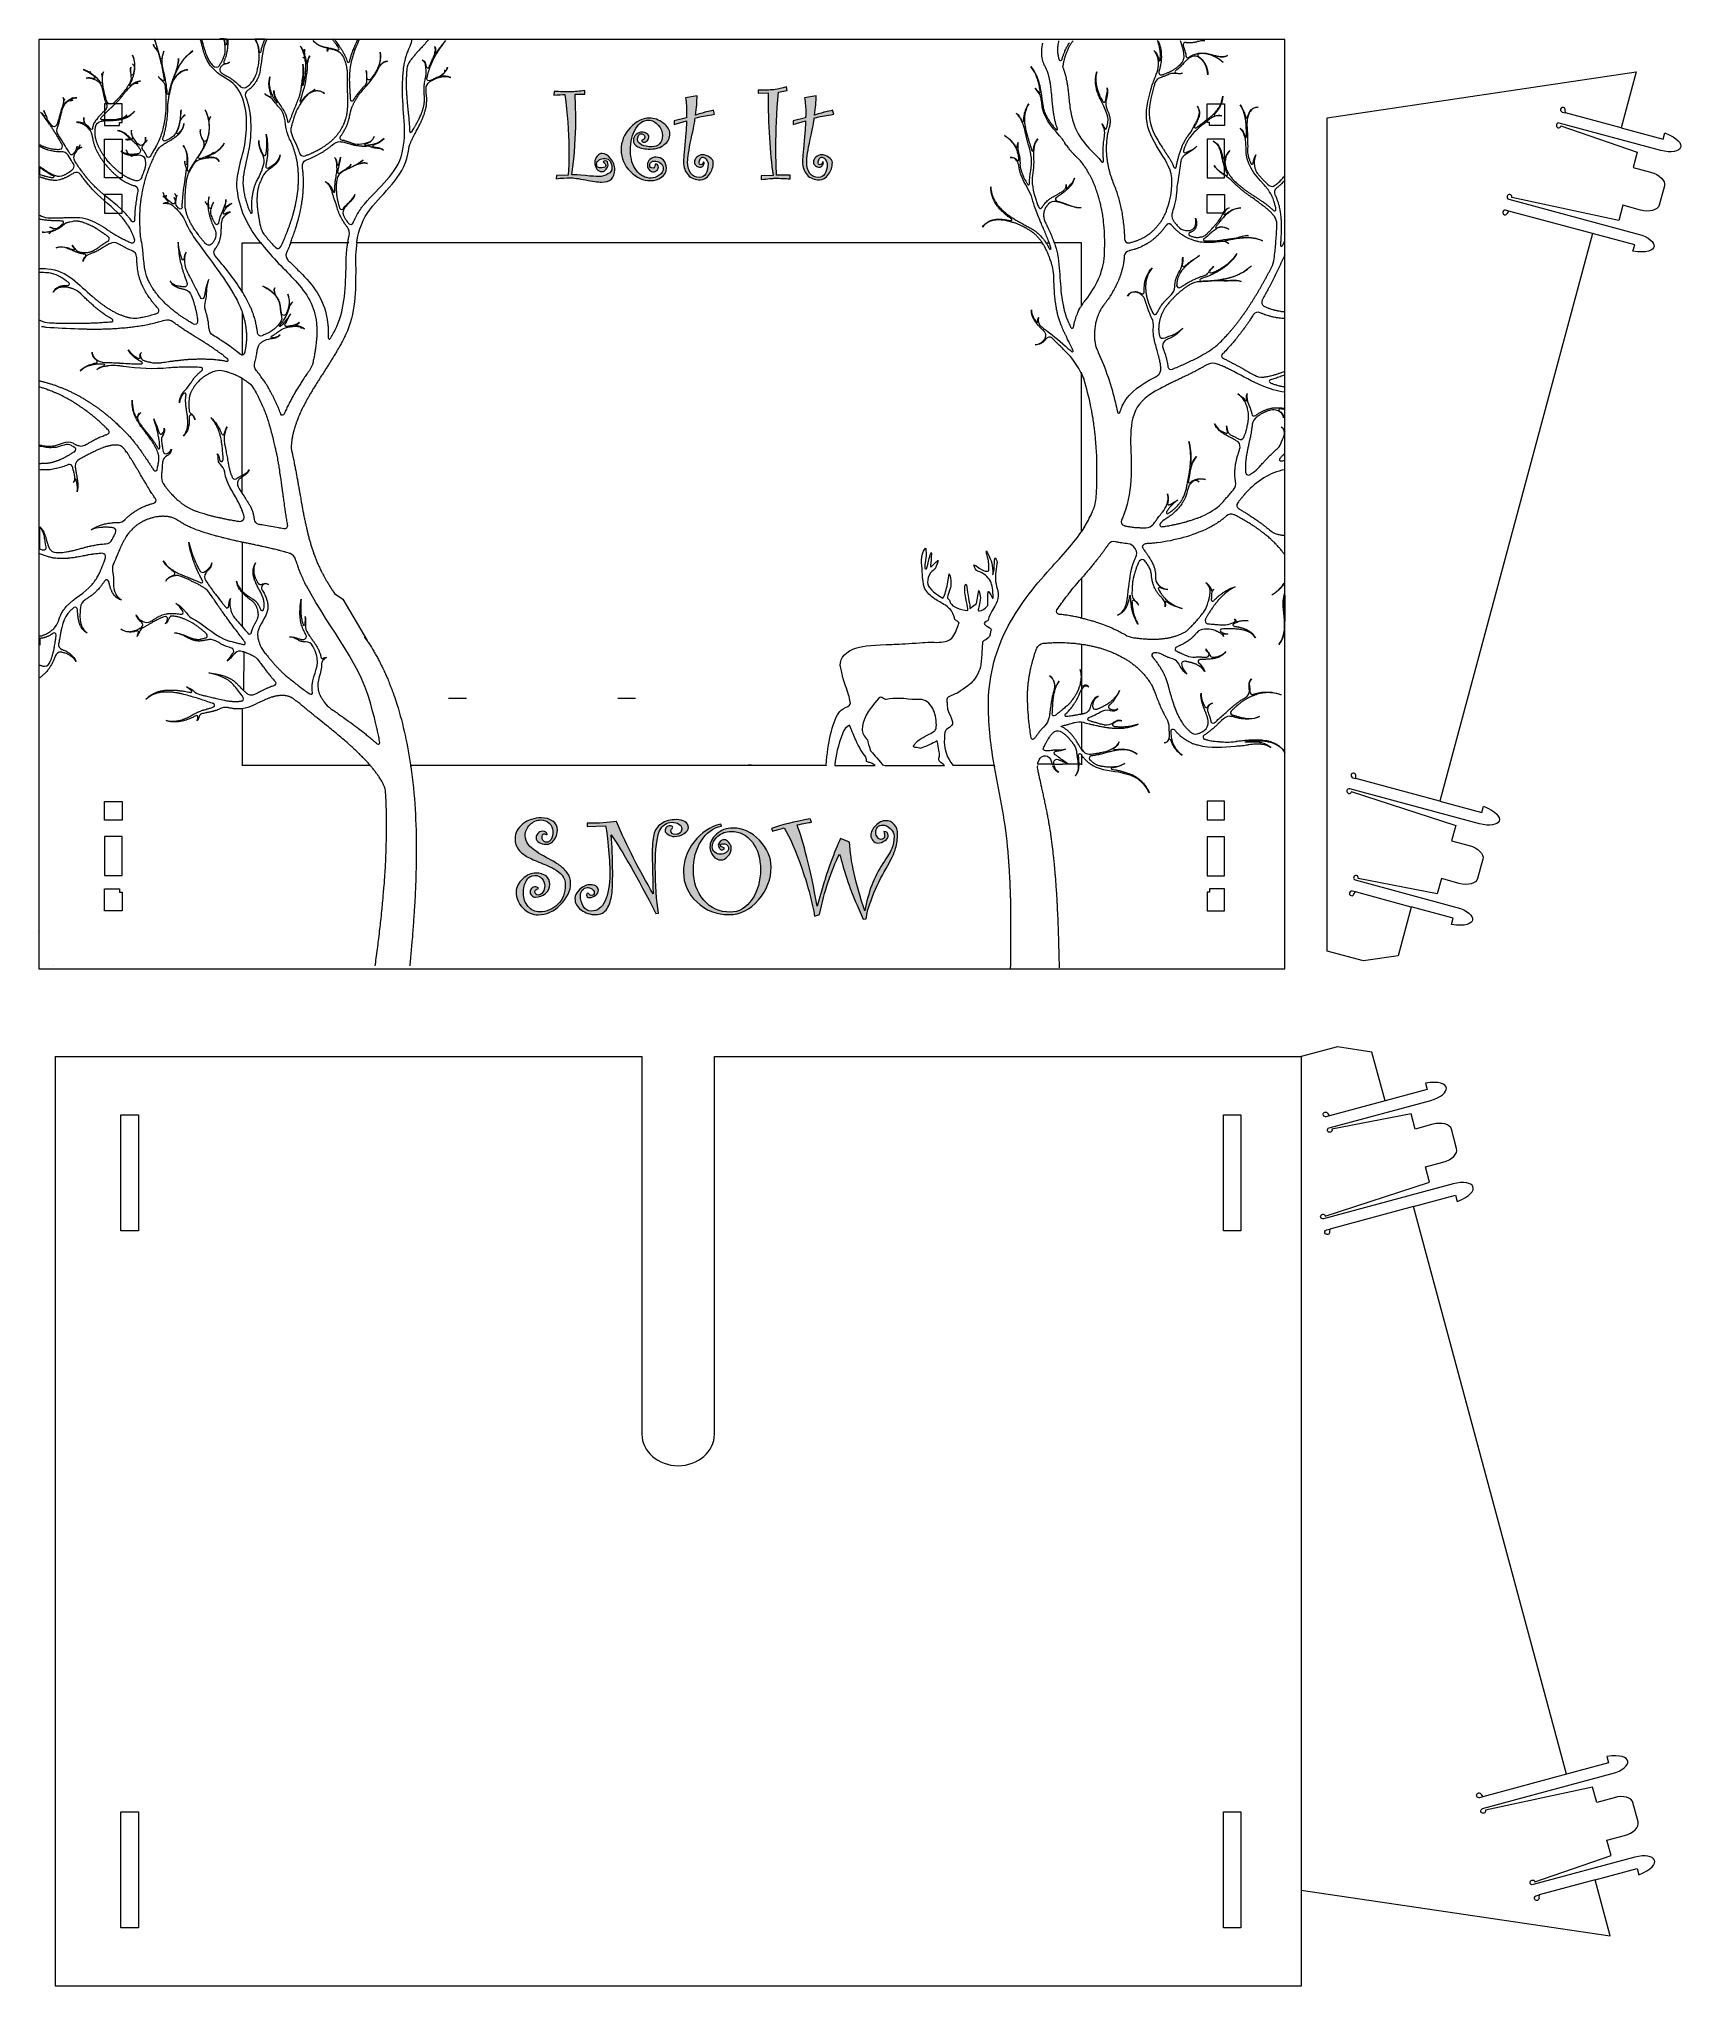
# Model space of a CAD drawing. Header units: inches. Extents: x 10.2 to 21.4, y -9 to 4.2.
import ezdxf

# ---------------------------------------------------------------- set-up
doc = ezdxf.new("R2010")
doc.units = ezdxf.units.IN
doc.header["$MEASUREMENT"] = 0
doc.layers.add('Ebene 1', color=7, linetype='Continuous')
doc.layers.add('Ebene 2', color=7, linetype='Continuous')

# ---------------------------------------------------------------- blocks, each defined once
blk = doc.blocks.new('block 2')
at = {"layer": 'Ebene 1', "lineweight": 0}
for points, knots in [([(11.655, 2.796), (11.58, 2.893), (11.52, 3.002), (11.503, 3.13), (11.481, 3.253), (11.539, 3.367), (11.554, 3.475), (11.569, 3.586), (11.571, 3.705), (11.522, 3.806), (11.497, 3.858), (11.455, 3.89), (11.402, 3.918), (11.353, 3.95), (11.308, 3.993), (11.286, 4.048), (11.283, 4.055), (11.281, 4.062), (11.278, 4.068), (11.278, 4.071), (11.277, 4.074), (11.276, 4.076), (11.275, 4.081), (11.273, 4.085), (11.272, 4.089), (11.271, 4.093), (11.27, 4.096), (11.269, 4.1), (11.268, 4.103), (11.267, 4.107), (11.266, 4.11), (11.265, 4.117), (11.263, 4.123), (11.261, 4.13), (11.26, 4.133), (11.26, 4.135), (11.259, 4.138), (11.258, 4.142), (11.257, 4.147), (11.255, 4.151), (11.255, 4.154), (11.254, 4.157), (11.253, 4.16), (11.252, 4.164), (11.25, 4.167), (11.249, 4.171), (11.249, 4.172), (11.249, 4.173), (11.248, 4.173)], [0, 0, 0, 0, 1, 1, 1, 2, 2, 2, 3, 3, 3, 4, 4, 4, 5, 5, 5, 6, 6, 6, 7, 7, 7, 8, 8, 8, 9, 9, 9, 10, 10, 10, 11, 11, 11, 12, 12, 12, 13, 13, 13, 14, 14, 14, 15, 15, 15, 16, 16, 16, 16]), ([(11.259, 4.169), (11.26, 4.165), (11.261, 4.16), (11.262, 4.155), (11.273, 4.12), (11.281, 4.084), (11.296, 4.052), (11.298, 4.047), (11.301, 4.042), (11.303, 4.038), (11.304, 4.036), (11.305, 4.035), (11.305, 4.033), (11.307, 4.03), (11.31, 4.026), (11.312, 4.023), (11.313, 4.022), (11.313, 4.02), (11.314, 4.019), (11.317, 4.015), (11.32, 4.01), (11.323, 4.006), (11.324, 4.005), (11.325, 4.005), (11.325, 4.004), (11.328, 4), (11.331, 3.997), (11.334, 3.994), (11.334, 3.993), (11.335, 3.992), (11.336, 3.991), (11.348, 3.979), (11.369, 3.979), (11.379, 3.993), (11.379, 3.993), (11.379, 3.993), (11.379, 3.993), (11.383, 3.999), (11.387, 4.005), (11.39, 4.011), (11.391, 4.013), (11.392, 4.014), (11.393, 4.016), (11.4, 4.028), (11.405, 4.041), (11.41, 4.054), (11.411, 4.056), (11.411, 4.058), (11.412, 4.059), (11.414, 4.066), (11.416, 4.073), (11.418, 4.08), (11.418, 4.086), (11.419, 4.092), (11.419, 4.097), (11.419, 4.099), (11.419, 4.101), (11.418, 4.103), (11.418, 4.107), (11.418, 4.111), (11.418, 4.115), (11.418, 4.117), (11.418, 4.119), (11.418, 4.121), (11.417, 4.125), (11.417, 4.129), (11.417, 4.133), (11.416, 4.135), (11.416, 4.137), (11.416, 4.138), (11.415, 4.144), (11.415, 4.15), (11.414, 4.155), (11.414, 4.156), (11.414, 4.156), (11.414, 4.157), (11.413, 4.162), (11.412, 4.167), (11.411, 4.173), (11.411, 4.173), (11.411, 4.173), (11.411, 4.173), (11.411, 4.173), (11.381, 4.173), (11.381, 4.173)], [0, 0, 0, 0, 1, 1, 1, 2, 2, 2, 3, 3, 3, 4, 4, 4, 5, 5, 5, 6, 6, 6, 7, 7, 7, 8, 8, 8, 9, 9, 9, 10, 10, 10, 11, 11, 11, 12, 12, 12, 13, 13, 13, 14, 14, 14, 15, 15, 15, 16, 16, 16, 17, 17, 17, 18, 18, 18, 19, 19, 19, 20, 20, 20, 21, 21, 21, 22, 22, 22, 23, 23, 23, 24, 24, 24, 25, 25, 25, 26, 26, 26, 27, 27, 27, 28, 28, 28, 28]), ([(11.437, 4.173), (11.437, 4.171), (11.437, 4.169), (11.436, 4.167), (11.437, 4.16), (11.437, 4.154), (11.436, 4.147), (11.436, 4.145), (11.436, 4.143), (11.436, 4.141), (11.436, 4.136), (11.436, 4.132), (11.435, 4.127), (11.435, 4.125), (11.435, 4.122), (11.435, 4.119), (11.434, 4.115), (11.434, 4.111), (11.433, 4.107), (11.433, 4.105), (11.432, 4.102), (11.432, 4.099), (11.431, 4.095), (11.431, 4.091), (11.43, 4.087), (11.43, 4.085), (11.429, 4.082), (11.428, 4.079), (11.428, 4.075), (11.427, 4.071), (11.426, 4.068), (11.425, 4.065), (11.424, 4.062), (11.424, 4.059), (11.423, 4.056), (11.421, 4.052), (11.42, 4.048), (11.419, 4.046), (11.418, 4.043), (11.417, 4.04), (11.416, 4.036), (11.415, 4.033), (11.413, 4.029), (11.412, 4.027), (11.411, 4.024), (11.41, 4.021), (11.41, 4.02), (11.409, 4.02), (11.409, 4.019), (11.406, 4.013), (11.41, 4.006), (11.417, 4.006), (11.428, 4.007), (11.439, 4.008), (11.448, 4.016), (11.44, 4.008), (11.429, 4.005), (11.418, 4.004), (11.418, 4.003), (11.418, 4.003), (11.418, 4.003), (11.418, 4.003), (11.418, 4.003), (11.418, 4.003), (11.417, 4.003), (11.417, 4.003), (11.416, 4.003), (11.405, 4.001), (11.396, 3.993), (11.389, 3.984), (11.388, 3.982), (11.387, 3.98), (11.386, 3.979), (11.386, 3.979), (11.386, 3.979), (11.386, 3.979), (11.378, 3.968), (11.379, 3.953), (11.39, 3.945), (11.396, 3.94), (11.403, 3.936), (11.41, 3.932), (11.415, 3.929), (11.42, 3.927), (11.425, 3.924), (11.427, 3.923), (11.429, 3.922), (11.43, 3.921), (11.434, 3.92), (11.437, 3.918), (11.441, 3.915), (11.443, 3.914), (11.445, 3.913), (11.446, 3.912), (11.45, 3.91), (11.453, 3.908), (11.457, 3.905), (11.459, 3.904), (11.46, 3.903), (11.462, 3.902), (11.467, 3.899), (11.472, 3.895), (11.477, 3.891), (11.477, 3.891), (11.477, 3.891), (11.478, 3.89), (11.482, 3.887), (11.487, 3.883), (11.491, 3.88), (11.492, 3.878), (11.494, 3.877), (11.495, 3.876), (11.498, 3.873), (11.501, 3.87), (11.504, 3.867), (11.506, 3.865), (11.507, 3.864), (11.509, 3.862), (11.51, 3.861), (11.511, 3.86), (11.512, 3.859), (11.524, 3.845), (11.544, 3.836), (11.56, 3.845), (11.56, 3.846), (11.561, 3.846), (11.561, 3.846), (11.566, 3.849), (11.57, 3.852), (11.574, 3.856), (11.575, 3.856), (11.576, 3.857), (11.577, 3.858), (11.581, 3.861), (11.585, 3.865), (11.589, 3.869), (11.589, 3.869), (11.59, 3.869), (11.59, 3.87), (11.594, 3.874), (11.597, 3.878), (11.6, 3.882), (11.601, 3.883), (11.602, 3.883), (11.602, 3.884), (11.606, 3.889), (11.609, 3.893), (11.612, 3.898), (11.612, 3.899), (11.613, 3.9), (11.613, 3.901), (11.616, 3.906), (11.619, 3.911), (11.621, 3.916), (11.621, 3.916), (11.621, 3.916), (11.621, 3.916), (11.624, 3.921), (11.626, 3.927), (11.628, 3.932), (11.628, 3.933), (11.629, 3.934), (11.629, 3.935), (11.631, 3.941), (11.633, 3.946), (11.634, 3.952), (11.634, 3.953), (11.635, 3.954), (11.635, 3.955), (11.636, 3.961), (11.637, 3.967), (11.638, 3.973), (11.642, 3.989), (11.645, 4.005), (11.647, 4.022), (11.648, 4.027), (11.648, 4.031), (11.648, 4.036), (11.648, 4.037), (11.648, 4.039), (11.648, 4.04), (11.648, 4.043), (11.648, 4.047), (11.648, 4.05), (11.648, 4.051), (11.648, 4.053), (11.648, 4.054), (11.648, 4.058), (11.648, 4.062), (11.648, 4.066), (11.648, 4.067), (11.648, 4.068), (11.648, 4.068), (11.648, 4.073), (11.648, 4.077), (11.648, 4.082), (11.647, 4.083), (11.647, 4.085), (11.647, 4.086), (11.647, 4.089), (11.647, 4.092), (11.646, 4.096), (11.646, 4.097), (11.646, 4.099), (11.646, 4.1), (11.645, 4.104), (11.645, 4.107), (11.644, 4.111), (11.644, 4.112), (11.644, 4.113), (11.644, 4.114), (11.643, 4.118), (11.642, 4.122), (11.641, 4.126), (11.64, 4.128), (11.64, 4.129), (11.64, 4.13), (11.639, 4.133), (11.638, 4.136), (11.637, 4.139), (11.632, 4.151), (11.626, 4.163), (11.619, 4.173)], [0, 0, 0, 0, 1, 1, 1, 2, 2, 2, 3, 3, 3, 4, 4, 4, 5, 5, 5, 6, 6, 6, 7, 7, 7, 8, 8, 8, 9, 9, 9, 10, 10, 10, 11, 11, 11, 12, 12, 12, 13, 13, 13, 14, 14, 14, 15, 15, 15, 16, 16, 16, 17, 17, 17, 18, 18, 18, 19, 19, 19, 20, 20, 20, 21, 21, 21, 22, 22, 22, 23, 23, 23, 24, 24, 24, 25, 25, 25, 26, 26, 26, 27, 27, 27, 28, 28, 28, 29, 29, 29, 30, 30, 30, 31, 31, 31, 32, 32, 32, 33, 33, 33, 34, 34, 34, 35, 35, 35, 36, 36, 36, 37, 37, 37, 38, 38, 38, 39, 39, 39, 40, 40, 40, 41, 41, 41, 42, 42, 42, 43, 43, 43, 44, 44, 44, 45, 45, 45, 46, 46, 46, 47, 47, 47, 48, 48, 48, 49, 49, 49, 50, 50, 50, 51, 51, 51, 52, 52, 52, 53, 53, 53, 54, 54, 54, 55, 55, 55, 56, 56, 56, 57, 57, 57, 58, 58, 58, 59, 59, 59, 60, 60, 60, 61, 61, 61, 62, 62, 62, 63, 63, 63, 64, 64, 64, 65, 65, 65, 66, 66, 66, 67, 67, 67, 68, 68, 68, 69, 69, 69, 70, 70, 70, 71, 71, 71, 72, 72, 72, 73, 73, 73, 74, 74, 74, 74]), ([(11.414, 4.173), (11.415, 4.169), (11.416, 4.166), (11.416, 4.162), (11.417, 4.16), (11.417, 4.159), (11.417, 4.158), (11.418, 4.151), (11.419, 4.144), (11.42, 4.137), (11.42, 4.136), (11.42, 4.136), (11.421, 4.135), (11.421, 4.131), (11.427, 4.132), (11.427, 4.136), (11.428, 4.146), (11.429, 4.156), (11.429, 4.167), (11.429, 4.169), (11.429, 4.171), (11.429, 4.173), (11.429, 4.173), (11.414, 4.173), (11.414, 4.173)], [0, 0, 0, 0, 1, 1, 1, 2, 2, 2, 3, 3, 3, 4, 4, 4, 5, 5, 5, 6, 6, 6, 7, 7, 7, 8, 8, 8, 8])]:
    blk.add_open_spline(points, degree=3, knots=knots, dxfattribs=at)
blk = doc.blocks.new('block 3')
at = {"layer": 'Ebene 1', "lineweight": 0}
for points, knots in [([(12.25, 2.795), (12.25, 2.797), (12.25, 2.799), (12.251, 2.8), (12.251, 2.804), (12.252, 2.807), (12.252, 2.811), (12.254, 2.821), (12.256, 2.831), (12.259, 2.84), (12.259, 2.841), (12.259, 2.841), (12.259, 2.841), (12.263, 2.86), (12.259, 2.881), (12.247, 2.897), (12.243, 2.902), (12.239, 2.907), (12.236, 2.912), (12.235, 2.913), (12.234, 2.914), (12.234, 2.915), (12.229, 2.922), (12.224, 2.929), (12.22, 2.936), (12.219, 2.938), (12.217, 2.94), (12.216, 2.942), (12.213, 2.947), (12.21, 2.952), (12.207, 2.958), (12.206, 2.96), (12.205, 2.963), (12.203, 2.966), (12.201, 2.97), (12.198, 2.975), (12.196, 2.98), (12.195, 2.983), (12.193, 2.986), (12.192, 2.989), (12.19, 2.994), (12.188, 2.999), (12.186, 3.004), (12.185, 3.006), (12.184, 3.009), (12.183, 3.012), (12.181, 3.018), (12.179, 3.023), (12.178, 3.029), (12.177, 3.031), (12.176, 3.034), (12.175, 3.036), (12.173, 3.044), (12.171, 3.052), (12.169, 3.06), (12.169, 3.06), (12.169, 3.061), (12.169, 3.06), (12.169, 3.06), (12.168, 3.06), (12.168, 3.06), (12.168, 3.06), (12.168, 3.061), (12.168, 3.061), (12.168, 3.061), (12.168, 3.061), (12.168, 3.061), (12.168, 3.061), (12.168, 3.062), (12.167, 3.062), (12.166, 3.066), (12.164, 3.069), (12.163, 3.073), (12.162, 3.074), (12.162, 3.075), (12.161, 3.077), (12.16, 3.08), (12.159, 3.084), (12.157, 3.088), (12.157, 3.088), (12.157, 3.089), (12.157, 3.089), (12.156, 3.094), (12.154, 3.098), (12.153, 3.102), (12.153, 3.104), (12.152, 3.106), (12.152, 3.107), (12.151, 3.111), (12.15, 3.115), (12.149, 3.118), (12.147, 3.123), (12.146, 3.127), (12.145, 3.132), (12.145, 3.133), (12.144, 3.133), (12.144, 3.134), (12.143, 3.138), (12.142, 3.141), (12.141, 3.145), (12.14, 3.146), (12.14, 3.147), (12.14, 3.148), (12.138, 3.152), (12.137, 3.156), (12.135, 3.16), (12.135, 3.161), (12.134, 3.161), (12.134, 3.162), (12.133, 3.165), (12.131, 3.169), (12.129, 3.172), (12.121, 3.186), (12.111, 3.198), (12.096, 3.206), (12.111, 3.199), (12.122, 3.189), (12.131, 3.176), (12.134, 3.173), (12.136, 3.169), (12.138, 3.165), (12.139, 3.164), (12.14, 3.162), (12.14, 3.161), (12.142, 3.158), (12.143, 3.155), (12.145, 3.152), (12.145, 3.151), (12.146, 3.149), (12.147, 3.148), (12.148, 3.144), (12.15, 3.14), (12.152, 3.136), (12.152, 3.136), (12.152, 3.136), (12.152, 3.135), (12.154, 3.13), (12.161, 3.133), (12.161, 3.138), (12.161, 3.146), (12.161, 3.154), (12.162, 3.161), (12.162, 3.164), (12.162, 3.166), (12.162, 3.168), (12.162, 3.174), (12.163, 3.181), (12.163, 3.188), (12.163, 3.19), (12.163, 3.192), (12.164, 3.195), (12.164, 3.203), (12.165, 3.211), (12.166, 3.219), (12.166, 3.219), (12.166, 3.219), (12.166, 3.219), (12.166, 3.219), (12.166, 3.22), (12.166, 3.22), (12.166, 3.22), (12.167, 3.22), (12.166, 3.22), (12.166, 3.22), (12.166, 3.22), (12.166, 3.22), (12.166, 3.22), (12.166, 3.22), (12.166, 3.22), (12.166, 3.221), (12.167, 3.221), (12.167, 3.221), (12.168, 3.234), (12.171, 3.246), (12.173, 3.258), (12.173, 3.26), (12.173, 3.261), (12.174, 3.262), (12.176, 3.276), (12.177, 3.29), (12.176, 3.305), (12.176, 3.305), (12.176, 3.305), (12.176, 3.306), (12.176, 3.308), (12.176, 3.311), (12.176, 3.313), (12.176, 3.315), (12.176, 3.316), (12.176, 3.317), (12.176, 3.317), (12.176, 3.318), (12.176, 3.318), (12.175, 3.334), (12.173, 3.349), (12.165, 3.363), (12.163, 3.365), (12.161, 3.368), (12.159, 3.37), (12.161, 3.368), (12.163, 3.365), (12.165, 3.363), (12.173, 3.35), (12.176, 3.335), (12.177, 3.32), (12.177, 3.32), (12.177, 3.32), (12.177, 3.32), (12.178, 3.315), (12.185, 3.314), (12.187, 3.319), (12.187, 3.319), (12.187, 3.319), (12.187, 3.319), (12.191, 3.337), (12.196, 3.354), (12.201, 3.371), (12.197, 3.352), (12.192, 3.333), (12.188, 3.313), (12.185, 3.3), (12.183, 3.287), (12.18, 3.273), (12.18, 3.273), (12.18, 3.272), (12.18, 3.272), (12.179, 3.263), (12.19, 3.26), (12.197, 3.265), (12.197, 3.266), (12.198, 3.266), (12.198, 3.267), (12.201, 3.269), (12.203, 3.271), (12.206, 3.273), (12.207, 3.274), (12.208, 3.274), (12.208, 3.275), (12.212, 3.277), (12.215, 3.279), (12.219, 3.281), (12.219, 3.281), (12.219, 3.281), (12.22, 3.282), (12.228, 3.286), (12.236, 3.292), (12.244, 3.298), (12.244, 3.298), (12.245, 3.299), (12.246, 3.299), (12.246, 3.3), (12.247, 3.3), (12.247, 3.301), (12.248, 3.301), (12.249, 3.301), (12.249, 3.302), (12.258, 3.308), (12.267, 3.313), (12.27, 3.325), (12.268, 3.313), (12.26, 3.307), (12.252, 3.301), (12.25, 3.3), (12.251, 3.296), (12.254, 3.297), (12.261, 3.3), (12.269, 3.303), (12.276, 3.307), (12.278, 3.307), (12.28, 3.308), (12.281, 3.309), (12.289, 3.313), (12.297, 3.317), (12.304, 3.321), (12.304, 3.321), (12.305, 3.321), (12.305, 3.321), (12.322, 3.331), (12.338, 3.341), (12.354, 3.352), (12.343, 3.344), (12.332, 3.337), (12.321, 3.33), (12.321, 3.33), (12.321, 3.33), (12.321, 3.33), (12.319, 3.328), (12.321, 3.326), (12.323, 3.327), (12.325, 3.327), (12.328, 3.328), (12.33, 3.329), (12.331, 3.329), (12.331, 3.329), (12.332, 3.329), (12.333, 3.329), (12.335, 3.33), (12.337, 3.33), (12.337, 3.33), (12.338, 3.331), (12.339, 3.331), (12.341, 3.331), (12.342, 3.331), (12.344, 3.332), (12.344, 3.332), (12.345, 3.332), (12.346, 3.332), (12.348, 3.332), (12.349, 3.332), (12.35, 3.333), (12.351, 3.333), (12.352, 3.333), (12.353, 3.333), (12.355, 3.333), (12.356, 3.333), (12.357, 3.333), (12.358, 3.333), (12.359, 3.333), (12.36, 3.333), (12.361, 3.333), (12.363, 3.333), (12.364, 3.333), (12.365, 3.333), (12.366, 3.333), (12.367, 3.333), (12.368, 3.333), (12.37, 3.333), (12.371, 3.333), (12.372, 3.332), (12.372, 3.332), (12.373, 3.332), (12.375, 3.332), (12.376, 3.331), (12.377, 3.331), (12.378, 3.331), (12.378, 3.331), (12.378, 3.331), (12.38, 3.33), (12.382, 3.33), (12.384, 3.329), (12.382, 3.33), (12.38, 3.33), (12.377, 3.331), (12.375, 3.331), (12.372, 3.332), (12.37, 3.332), (12.369, 3.332), (12.368, 3.332), (12.368, 3.332), (12.365, 3.333), (12.363, 3.333), (12.36, 3.333), (12.359, 3.333), (12.359, 3.333), (12.358, 3.333), (12.355, 3.333), (12.352, 3.332), (12.349, 3.332), (12.348, 3.332), (12.348, 3.332), (12.347, 3.332), (12.344, 3.331), (12.342, 3.331), (12.339, 3.33), (12.338, 3.33), (12.338, 3.33), (12.337, 3.33), (12.334, 3.329), (12.331, 3.328), (12.328, 3.327), (12.327, 3.327), (12.326, 3.327), (12.326, 3.326), (12.323, 3.326), (12.32, 3.325), (12.318, 3.324), (12.317, 3.324), (12.317, 3.323), (12.316, 3.323), (12.313, 3.322), (12.311, 3.321), (12.308, 3.32), (12.307, 3.32), (12.306, 3.319), (12.306, 3.319), (12.303, 3.318), (12.301, 3.317), (12.299, 3.316), (12.299, 3.316), (12.298, 3.316), (12.298, 3.316), (12.298, 3.316), (12.298, 3.316), (12.297, 3.316), (12.297, 3.316), (12.297, 3.316), (12.297, 3.316), (12.297, 3.316), (12.297, 3.316), (12.297, 3.316), (12.297, 3.316), (12.297, 3.316), (12.297, 3.316), (12.297, 3.316), (12.297, 3.315), (12.297, 3.315), (12.297, 3.315), (12.297, 3.315), (12.297, 3.315), (12.292, 3.313), (12.287, 3.31), (12.283, 3.308), (12.28, 3.307), (12.278, 3.305), (12.275, 3.304), (12.268, 3.3), (12.26, 3.297), (12.253, 3.293), (12.248, 3.291), (12.243, 3.289), (12.238, 3.287), (12.236, 3.286), (12.235, 3.286), (12.233, 3.285), (12.23, 3.283), (12.226, 3.281), (12.222, 3.279), (12.221, 3.278), (12.22, 3.277), (12.218, 3.277), (12.214, 3.274), (12.209, 3.271), (12.205, 3.267), (12.204, 3.267), (12.204, 3.266), (12.203, 3.265), (12.199, 3.263), (12.196, 3.259), (12.193, 3.256), (12.192, 3.255), (12.191, 3.253), (12.189, 3.252), (12.179, 3.239), (12.174, 3.222), (12.173, 3.204), (12.172, 3.202), (12.172, 3.199), (12.172, 3.196), (12.172, 3.196), (12.172, 3.195), (12.172, 3.195), (12.172, 3.195), (12.172, 3.195), (12.172, 3.195), (12.171, 3.186), (12.171, 3.177), (12.171, 3.167), (12.171, 3.165), (12.171, 3.162), (12.171, 3.159), (12.171, 3.152), (12.172, 3.145), (12.172, 3.138), (12.172, 3.136), (12.172, 3.133), (12.173, 3.13), (12.173, 3.121), (12.174, 3.111), (12.176, 3.102), (12.177, 3.094), (12.178, 3.086), (12.18, 3.077), (12.181, 3.075), (12.181, 3.073), (12.182, 3.071), (12.183, 3.064), (12.185, 3.058), (12.187, 3.052), (12.187, 3.05), (12.188, 3.048), (12.188, 3.046), (12.191, 3.039), (12.193, 3.032), (12.196, 3.025), (12.2, 3.015), (12.215, 3.015), (12.221, 3.025), (12.221, 3.025), (12.221, 3.025), (12.221, 3.025), (12.224, 3.029), (12.227, 3.033), (12.23, 3.037), (12.231, 3.038), (12.231, 3.038), (12.232, 3.039), (12.235, 3.043), (12.239, 3.046), (12.242, 3.05), (12.243, 3.051), (12.244, 3.052), (12.245, 3.052), (12.248, 3.056), (12.251, 3.059), (12.255, 3.063), (12.258, 3.066), (12.262, 3.07), (12.265, 3.073), (12.279, 3.086), (12.291, 3.1), (12.298, 3.118), (12.292, 3.101), (12.281, 3.087), (12.269, 3.074), (12.269, 3.074), (12.269, 3.074), (12.269, 3.074), (12.265, 3.07), (12.261, 3.065), (12.257, 3.061), (12.253, 3.057), (12.249, 3.053), (12.245, 3.049), (12.245, 3.048), (12.244, 3.048), (12.243, 3.047), (12.239, 3.043), (12.236, 3.039), (12.233, 3.035), (12.233, 3.034), (12.232, 3.034), (12.232, 3.034), (12.229, 3.03), (12.226, 3.026), (12.224, 3.022), (12.223, 3.021), (12.223, 3.021), (12.222, 3.02), (12.212, 3.003), (12.216, 2.981), (12.226, 2.964), (12.23, 2.957), (12.234, 2.951), (12.239, 2.945), (12.239, 2.944), (12.24, 2.943), (12.24, 2.942), (12.245, 2.936), (12.25, 2.929), (12.255, 2.922), (12.264, 2.912), (12.281, 2.915), (12.286, 2.928), (12.287, 2.93), (12.288, 2.933), (12.289, 2.936), (12.29, 2.938), (12.291, 2.94), (12.292, 2.942), (12.295, 2.948), (12.297, 2.953), (12.3, 2.958), (12.3, 2.959), (12.3, 2.96), (12.301, 2.961), (12.304, 2.967), (12.307, 2.973), (12.31, 2.979), (12.311, 2.981), (12.312, 2.983), (12.313, 2.985), (12.316, 2.989), (12.318, 2.993), (12.321, 2.997), (12.322, 2.999), (12.323, 3.001), (12.325, 3.004), (12.327, 3.007), (12.33, 3.011), (12.332, 3.015), (12.334, 3.017), (12.335, 3.019), (12.337, 3.021), (12.339, 3.025), (12.342, 3.029), (12.345, 3.033), (12.346, 3.034), (12.348, 3.036), (12.349, 3.038), (12.353, 3.043), (12.358, 3.049), (12.362, 3.054), (12.46, 3.173), (12.586, 3.257), (12.617, 3.401), (12.654, 3.54), (12.618, 3.69), (12.62, 3.839), (12.62, 3.853), (12.621, 3.868), (12.621, 3.882), (12.621, 3.883), (12.621, 3.884), (12.621, 3.886), (12.621, 3.892), (12.622, 3.897), (12.622, 3.903), (12.622, 3.906), (12.622, 3.908), (12.622, 3.911), (12.623, 3.915), (12.623, 3.92), (12.623, 3.925), (12.623, 3.927), (12.624, 3.93), (12.624, 3.933), (12.624, 3.937), (12.624, 3.942), (12.625, 3.946), (12.625, 3.949), (12.625, 3.952), (12.626, 3.955), (12.626, 3.959), (12.627, 3.963), (12.627, 3.967), (12.627, 3.971), (12.628, 3.974), (12.628, 3.978), (12.629, 3.981), (12.629, 3.985), (12.63, 3.989), (12.631, 3.992), (12.631, 3.995), (12.632, 3.998), (12.632, 4.002), (12.633, 4.006), (12.634, 4.01), (12.634, 4.01), (12.634, 4.01), (12.634, 4.01), (12.634, 4.01), (12.634, 4.01), (12.634, 4.01), (12.634, 4.01), (12.634, 4.01), (12.634, 4.01), (12.634, 4.01), (12.634, 4.011), (12.634, 4.011), (12.634, 4.011), (12.634, 4.011), (12.634, 4.011), (12.635, 4.017), (12.636, 4.022), (12.638, 4.027), (12.638, 4.03), (12.639, 4.034), (12.64, 4.037), (12.642, 4.045), (12.644, 4.054), (12.647, 4.062), (12.65, 4.072), (12.654, 4.082), (12.658, 4.091), (12.659, 4.094), (12.66, 4.097), (12.661, 4.1), (12.664, 4.107), (12.667, 4.114), (12.671, 4.121), (12.671, 4.123), (12.672, 4.124), (12.672, 4.125), (12.679, 4.141), (12.684, 4.157), (12.684, 4.173)], [0, 0, 0, 0, 1, 1, 1, 2, 2, 2, 3, 3, 3, 4, 4, 4, 5, 5, 5, 6, 6, 6, 7, 7, 7, 8, 8, 8, 9, 9, 9, 10, 10, 10, 11, 11, 11, 12, 12, 12, 13, 13, 13, 14, 14, 14, 15, 15, 15, 16, 16, 16, 17, 17, 17, 18, 18, 18, 19, 19, 19, 20, 20, 20, 21, 21, 21, 22, 22, 22, 23, 23, 23, 24, 24, 24, 25, 25, 25, 26, 26, 26, 27, 27, 27, 28, 28, 28, 29, 29, 29, 30, 30, 30, 31, 31, 31, 32, 32, 32, 33, 33, 33, 34, 34, 34, 35, 35, 35, 36, 36, 36, 37, 37, 37, 38, 38, 38, 39, 39, 39, 40, 40, 40, 41, 41, 41, 42, 42, 42, 43, 43, 43, 44, 44, 44, 45, 45, 45, 46, 46, 46, 47, 47, 47, 48, 48, 48, 49, 49, 49, 50, 50, 50, 51, 51, 51, 52, 52, 52, 53, 53, 53, 54, 54, 54, 55, 55, 55, 56, 56, 56, 57, 57, 57, 58, 58, 58, 59, 59, 59, 60, 60, 60, 61, 61, 61, 62, 62, 62, 63, 63, 63, 64, 64, 64, 65, 65, 65, 66, 66, 66, 67, 67, 67, 68, 68, 68, 69, 69, 69, 70, 70, 70, 71, 71, 71, 72, 72, 72, 73, 73, 73, 74, 74, 74, 75, 75, 75, 76, 76, 76, 77, 77, 77, 78, 78, 78, 79, 79, 79, 80, 80, 80, 81, 81, 81, 82, 82, 82, 83, 83, 83, 84, 84, 84, 85, 85, 85, 86, 86, 86, 87, 87, 87, 88, 88, 88, 89, 89, 89, 90, 90, 90, 91, 91, 91, 92, 92, 92, 93, 93, 93, 94, 94, 94, 95, 95, 95, 96, 96, 96, 97, 97, 97, 98, 98, 98, 99, 99, 99, 100, 100, 100, 101, 101, 101, 102, 102, 102, 103, 103, 103, 104, 104, 104, 105, 105, 105, 106, 106, 106, 107, 107, 107, 108, 108, 108, 109, 109, 109, 110, 110, 110, 111, 111, 111, 112, 112, 112, 113, 113, 113, 114, 114, 114, 115, 115, 115, 116, 116, 116, 117, 117, 117, 118, 118, 118, 119, 119, 119, 120, 120, 120, 121, 121, 121, 122, 122, 122, 123, 123, 123, 124, 124, 124, 125, 125, 125, 126, 126, 126, 127, 127, 127, 128, 128, 128, 129, 129, 129, 130, 130, 130, 131, 131, 131, 132, 132, 132, 133, 133, 133, 134, 134, 134, 135, 135, 135, 136, 136, 136, 137, 137, 137, 138, 138, 138, 139, 139, 139, 140, 140, 140, 141, 141, 141, 142, 142, 142, 143, 143, 143, 144, 144, 144, 145, 145, 145, 146, 146, 146, 147, 147, 147, 148, 148, 148, 149, 149, 149, 150, 150, 150, 151, 151, 151, 152, 152, 152, 153, 153, 153, 154, 154, 154, 155, 155, 155, 156, 156, 156, 157, 157, 157, 158, 158, 158, 159, 159, 159, 160, 160, 160, 161, 161, 161, 162, 162, 162, 163, 163, 163, 164, 164, 164, 165, 165, 165, 166, 166, 166, 167, 167, 167, 168, 168, 168, 169, 169, 169, 170, 170, 170, 171, 171, 171, 172, 172, 172, 173, 173, 173, 174, 174, 174, 175, 175, 175, 176, 176, 176, 177, 177, 177, 178, 178, 178, 179, 179, 179, 180, 180, 180, 181, 181, 181, 182, 182, 182, 183, 183, 183, 184, 184, 184, 185, 185, 185, 186, 186, 186, 187, 187, 187, 188, 188, 188, 189, 189, 189, 190, 190, 190, 191, 191, 191, 192, 192, 192, 193, 193, 193, 194, 194, 194, 195, 195, 195, 196, 196, 196, 197, 197, 197, 198, 198, 198, 199, 199, 199, 200, 200, 200, 201, 201, 201, 202, 202, 202, 203, 203, 203, 204, 204, 204, 205, 205, 205, 206, 206, 206, 207, 207, 207, 208, 208, 208, 209, 209, 209, 210, 210, 210, 211, 211, 211, 212, 212, 212, 213, 213, 213, 214, 214, 214, 215, 215, 215, 216, 216, 216, 217, 217, 217, 218, 218, 218, 219, 219, 219, 220, 220, 220, 221, 221, 221, 222, 222, 222, 223, 223, 223, 224, 224, 224, 225, 225, 225, 225]), ([(12.31, 2.795), (12.322, 2.878), (12.35, 2.955), (12.404, 3.022), (12.487, 3.132), (12.625, 3.233), (12.656, 3.392), (12.657, 3.399), (12.659, 3.406), (12.66, 3.413), (12.663, 3.433), (12.668, 3.454), (12.676, 3.472), (12.677, 3.475), (12.678, 3.477), (12.679, 3.48), (12.68, 3.483), (12.682, 3.485), (12.683, 3.488), (12.685, 3.492), (12.686, 3.495), (12.688, 3.499), (12.69, 3.502), (12.691, 3.504), (12.692, 3.507), (12.694, 3.511), (12.696, 3.514), (12.698, 3.518), (12.699, 3.521), (12.701, 3.523), (12.702, 3.526), (12.704, 3.53), (12.706, 3.534), (12.708, 3.537), (12.716, 3.552), (12.724, 3.567), (12.731, 3.582), (12.732, 3.583), (12.733, 3.584), (12.733, 3.586), (12.736, 3.591), (12.738, 3.596), (12.741, 3.601), (12.742, 3.603), (12.743, 3.605), (12.744, 3.607), (12.746, 3.612), (12.748, 3.616), (12.75, 3.62), (12.751, 3.622), (12.752, 3.625), (12.753, 3.628), (12.755, 3.632), (12.757, 3.635), (12.758, 3.639), (12.759, 3.642), (12.76, 3.645), (12.761, 3.648), (12.763, 3.652), (12.764, 3.655), (12.766, 3.659), (12.767, 3.662), (12.768, 3.665), (12.769, 3.668), (12.77, 3.672), (12.771, 3.676), (12.772, 3.68), (12.773, 3.683), (12.774, 3.686), (12.775, 3.689), (12.776, 3.693), (12.777, 3.697), (12.778, 3.701), (12.778, 3.704), (12.779, 3.707), (12.78, 3.709), (12.78, 3.714), (12.781, 3.718), (12.782, 3.722), (12.782, 3.725), (12.783, 3.728), (12.783, 3.731), (12.784, 3.736), (12.784, 3.74), (12.784, 3.745), (12.784, 3.748), (12.785, 3.75), (12.785, 3.753), (12.785, 3.76), (12.785, 3.768), (12.785, 3.775), (12.784, 3.782), (12.783, 3.789), (12.782, 3.795), (12.782, 3.797), (12.781, 3.799), (12.781, 3.8), (12.781, 3.807), (12.78, 3.814), (12.78, 3.82), (12.78, 3.821), (12.78, 3.821), (12.78, 3.822), (12.78, 3.827), (12.78, 3.832), (12.78, 3.837), (12.78, 3.855), (12.789, 3.873), (12.804, 3.883), (12.806, 3.884), (12.809, 3.886), (12.811, 3.887), (12.816, 3.89), (12.821, 3.892), (12.826, 3.895), (12.828, 3.896), (12.83, 3.897), (12.832, 3.898), (12.839, 3.901), (12.846, 3.904), (12.852, 3.907), (12.856, 3.909), (12.86, 3.91), (12.865, 3.911), (12.866, 3.912), (12.867, 3.912), (12.869, 3.912), (12.872, 3.913), (12.875, 3.914), (12.878, 3.915), (12.88, 3.915), (12.882, 3.916), (12.883, 3.916), (12.886, 3.917), (12.889, 3.917), (12.892, 3.918), (12.894, 3.918), (12.896, 3.918), (12.897, 3.918), (12.901, 3.919), (12.904, 3.919), (12.908, 3.919), (12.921, 3.92), (12.935, 3.918), (12.947, 3.911), (12.936, 3.918), (12.924, 3.92), (12.911, 3.92), (12.911, 3.92), (12.911, 3.92), (12.911, 3.92), (12.91, 3.92), (12.909, 3.92), (12.908, 3.92), (12.906, 3.92), (12.904, 3.92), (12.902, 3.92), (12.9, 3.92), (12.899, 3.92), (12.897, 3.92), (12.895, 3.919), (12.893, 3.919), (12.891, 3.919), (12.89, 3.919), (12.889, 3.918), (12.888, 3.918), (12.883, 3.918), (12.881, 3.923), (12.885, 3.926), (12.885, 3.927), (12.886, 3.927), (12.887, 3.928), (12.889, 3.93), (12.892, 3.932), (12.895, 3.934), (12.896, 3.935), (12.897, 3.936), (12.898, 3.937), (12.9, 3.939), (12.902, 3.941), (12.904, 3.943), (12.904, 3.943), (12.904, 3.943), (12.904, 3.943), (12.904, 3.943), (12.904, 3.943), (12.904, 3.943), (12.904, 3.943), (12.904, 3.943), (12.904, 3.943), (12.904, 3.943), (12.904, 3.943), (12.904, 3.943), (12.904, 3.943), (12.905, 3.943), (12.905, 3.943), (12.905, 3.944), (12.905, 3.944), (12.905, 3.944), (12.906, 3.945), (12.906, 3.945), (12.906, 3.946), (12.909, 3.949), (12.911, 3.952), (12.913, 3.955), (12.914, 3.955), (12.914, 3.956), (12.914, 3.956), (12.914, 3.957), (12.914, 3.957), (12.914, 3.957), (12.919, 3.964), (12.922, 3.972), (12.925, 3.981), (12.922, 3.971), (12.918, 3.962), (12.912, 3.955), (12.912, 3.954), (12.911, 3.954), (12.911, 3.953), (12.911, 3.952), (12.91, 3.952), (12.91, 3.951), (12.909, 3.951), (12.907, 3.951), (12.907, 3.953), (12.907, 3.953), (12.907, 3.953), (12.907, 3.953), (12.908, 3.955), (12.908, 3.957), (12.907, 3.96), (12.907, 3.961), (12.906, 3.962), (12.905, 3.964), (12.906, 3.962), (12.907, 3.961), (12.907, 3.96), (12.908, 3.957), (12.907, 3.954), (12.907, 3.951), (12.906, 3.948), (12.904, 3.945), (12.901, 3.942), (12.899, 3.94), (12.896, 3.937), (12.893, 3.935), (12.892, 3.934), (12.892, 3.934), (12.891, 3.933), (12.887, 3.93), (12.883, 3.927), (12.878, 3.924), (12.877, 3.924), (12.876, 3.923), (12.875, 3.922), (12.871, 3.92), (12.867, 3.918), (12.864, 3.916), (12.862, 3.916), (12.861, 3.915), (12.859, 3.914), (12.855, 3.912), (12.85, 3.91), (12.846, 3.908), (12.845, 3.908), (12.845, 3.908), (12.845, 3.908), (12.844, 3.907), (12.844, 3.907), (12.843, 3.907), (12.839, 3.905), (12.835, 3.903), (12.832, 3.902), (12.83, 3.901), (12.828, 3.9), (12.827, 3.899), (12.823, 3.898), (12.819, 3.896), (12.815, 3.894), (12.814, 3.893), (12.812, 3.893), (12.811, 3.892), (12.81, 3.891), (12.809, 3.891), (12.809, 3.891), (12.798, 3.885), (12.784, 3.893), (12.786, 3.905), (12.786, 3.906), (12.786, 3.907), (12.786, 3.908), (12.788, 3.916), (12.79, 3.924), (12.792, 3.933), (12.792, 3.933), (12.792, 3.933), (12.792, 3.934), (12.794, 3.942), (12.796, 3.949), (12.799, 3.957), (12.799, 3.959), (12.8, 3.961), (12.801, 3.963), (12.803, 3.97), (12.805, 3.976), (12.808, 3.983), (12.808, 3.985), (12.809, 3.986), (12.809, 3.988), (12.812, 3.995), (12.816, 4.003), (12.819, 4.011), (12.82, 4.013), (12.821, 4.014), (12.822, 4.016), (12.824, 4.022), (12.827, 4.029), (12.83, 4.035), (12.831, 4.037), (12.832, 4.039), (12.833, 4.041), (12.837, 4.048), (12.841, 4.056), (12.845, 4.063), (12.846, 4.064), (12.846, 4.064), (12.847, 4.065), (12.85, 4.072), (12.854, 4.078), (12.859, 4.085), (12.86, 4.087), (12.861, 4.089), (12.862, 4.091), (12.866, 4.097), (12.87, 4.103), (12.874, 4.108), (12.887, 4.127), (12.9, 4.145), (12.914, 4.162)], [0, 0, 0, 0, 1, 1, 1, 2, 2, 2, 3, 3, 3, 4, 4, 4, 5, 5, 5, 6, 6, 6, 7, 7, 7, 8, 8, 8, 9, 9, 9, 10, 10, 10, 11, 11, 11, 12, 12, 12, 13, 13, 13, 14, 14, 14, 15, 15, 15, 16, 16, 16, 17, 17, 17, 18, 18, 18, 19, 19, 19, 20, 20, 20, 21, 21, 21, 22, 22, 22, 23, 23, 23, 24, 24, 24, 25, 25, 25, 26, 26, 26, 27, 27, 27, 28, 28, 28, 29, 29, 29, 30, 30, 30, 31, 31, 31, 32, 32, 32, 33, 33, 33, 34, 34, 34, 35, 35, 35, 36, 36, 36, 37, 37, 37, 38, 38, 38, 39, 39, 39, 40, 40, 40, 41, 41, 41, 42, 42, 42, 43, 43, 43, 44, 44, 44, 45, 45, 45, 46, 46, 46, 47, 47, 47, 48, 48, 48, 49, 49, 49, 50, 50, 50, 51, 51, 51, 52, 52, 52, 53, 53, 53, 54, 54, 54, 55, 55, 55, 56, 56, 56, 57, 57, 57, 58, 58, 58, 59, 59, 59, 60, 60, 60, 61, 61, 61, 62, 62, 62, 63, 63, 63, 64, 64, 64, 65, 65, 65, 66, 66, 66, 67, 67, 67, 68, 68, 68, 69, 69, 69, 70, 70, 70, 71, 71, 71, 72, 72, 72, 73, 73, 73, 74, 74, 74, 75, 75, 75, 76, 76, 76, 77, 77, 77, 78, 78, 78, 79, 79, 79, 80, 80, 80, 81, 81, 81, 82, 82, 82, 83, 83, 83, 84, 84, 84, 85, 85, 85, 86, 86, 86, 87, 87, 87, 88, 88, 88, 89, 89, 89, 90, 90, 90, 91, 91, 91, 92, 92, 92, 93, 93, 93, 94, 94, 94, 95, 95, 95, 96, 96, 96, 97, 97, 97, 98, 98, 98, 99, 99, 99, 100, 100, 100, 101, 101, 101, 102, 102, 102, 103, 103, 103, 104, 104, 104, 105, 105, 105, 106, 106, 106, 107, 107, 107, 108, 108, 108, 109, 109, 109, 110, 110, 110, 111, 111, 111, 112, 112, 112, 113, 113, 113, 113]), ([(12.8, 4.173), (12.798, 4.172), (12.797, 4.17), (12.796, 4.168), (12.79, 4.162), (12.785, 4.155), (12.779, 4.149), (12.777, 4.146), (12.775, 4.144), (12.773, 4.141), (12.764, 4.132), (12.756, 4.123), (12.748, 4.114), (12.741, 4.107), (12.734, 4.099), (12.728, 4.092), (12.725, 4.089), (12.723, 4.086), (12.72, 4.083), (12.715, 4.077), (12.709, 4.071), (12.704, 4.065), (12.701, 4.062), (12.699, 4.058), (12.696, 4.055), (12.691, 4.049), (12.685, 4.042), (12.68, 4.035), (12.678, 4.033), (12.676, 4.03), (12.674, 4.028), (12.673, 4.026), (12.672, 4.025), (12.671, 4.023), (12.66, 4.008), (12.653, 3.99), (12.65, 3.971), (12.65, 3.968), (12.649, 3.965), (12.649, 3.962), (12.649, 3.959), (12.649, 3.955), (12.648, 3.951), (12.648, 3.942), (12.647, 3.934), (12.647, 3.925), (12.647, 3.921), (12.647, 3.917), (12.646, 3.912), (12.646, 3.904), (12.646, 3.895), (12.646, 3.886), (12.646, 3.883), (12.646, 3.879), (12.646, 3.875), (12.646, 3.863), (12.646, 3.851), (12.646, 3.84), (12.646, 3.827), (12.647, 3.814), (12.648, 3.801), (12.648, 3.797), (12.648, 3.792), (12.649, 3.788), (12.649, 3.779), (12.65, 3.771), (12.65, 3.763), (12.651, 3.757), (12.651, 3.752), (12.652, 3.746), (12.653, 3.739), (12.653, 3.731), (12.654, 3.724), (12.655, 3.716), (12.655, 3.709), (12.656, 3.702), (12.657, 3.693), (12.658, 3.684), (12.659, 3.675), (12.66, 3.666), (12.661, 3.658), (12.661, 3.65), (12.662, 3.644), (12.663, 3.639), (12.663, 3.633), (12.664, 3.625), (12.664, 3.618), (12.665, 3.61), (12.665, 3.604), (12.666, 3.599), (12.666, 3.593), (12.667, 3.585), (12.667, 3.578), (12.668, 3.57), (12.668, 3.565), (12.668, 3.559), (12.668, 3.554), (12.668, 3.552), (12.669, 3.55), (12.669, 3.548), (12.669, 3.539), (12.68, 3.537), (12.684, 3.545), (12.685, 3.546), (12.685, 3.547), (12.686, 3.547), (12.687, 3.549), (12.688, 3.551), (12.689, 3.553), (12.692, 3.558), (12.694, 3.562), (12.697, 3.567), (12.698, 3.569), (12.7, 3.572), (12.702, 3.575), (12.703, 3.577), (12.704, 3.58), (12.706, 3.582), (12.707, 3.585), (12.709, 3.588), (12.71, 3.59), (12.712, 3.593), (12.713, 3.595), (12.714, 3.597), (12.716, 3.6), (12.717, 3.603), (12.719, 3.606), (12.72, 3.608), (12.721, 3.61), (12.722, 3.612), (12.724, 3.615), (12.726, 3.618), (12.727, 3.621), (12.728, 3.623), (12.729, 3.625), (12.73, 3.627), (12.732, 3.631), (12.735, 3.636), (12.737, 3.641), (12.737, 3.642), (12.738, 3.643), (12.738, 3.643), (12.74, 3.648), (12.742, 3.652), (12.744, 3.656), (12.745, 3.658), (12.745, 3.66), (12.746, 3.661), (12.747, 3.665), (12.749, 3.668), (12.75, 3.671), (12.751, 3.673), (12.751, 3.675), (12.752, 3.677), (12.753, 3.681), (12.754, 3.684), (12.755, 3.687), (12.756, 3.689), (12.757, 3.691), (12.757, 3.693), (12.758, 3.696), (12.759, 3.699), (12.76, 3.702), (12.761, 3.705), (12.761, 3.707), (12.762, 3.709), (12.763, 3.712), (12.763, 3.715), (12.764, 3.718), (12.764, 3.721), (12.765, 3.723), (12.765, 3.725), (12.766, 3.728), (12.766, 3.732), (12.767, 3.735), (12.767, 3.737), (12.768, 3.739), (12.768, 3.741), (12.768, 3.745), (12.769, 3.749), (12.769, 3.752), (12.769, 3.754), (12.769, 3.756), (12.769, 3.758), (12.77, 3.764), (12.77, 3.769), (12.77, 3.775), (12.769, 3.782), (12.768, 3.789), (12.767, 3.796), (12.767, 3.798), (12.767, 3.8), (12.767, 3.802), (12.767, 3.807), (12.766, 3.812), (12.766, 3.816), (12.766, 3.819), (12.766, 3.821), (12.766, 3.824), (12.766, 3.828), (12.766, 3.833), (12.767, 3.837), (12.767, 3.84), (12.767, 3.842), (12.767, 3.845), (12.767, 3.849), (12.768, 3.854), (12.768, 3.859), (12.768, 3.861), (12.768, 3.863), (12.769, 3.865), (12.769, 3.872), (12.77, 3.878), (12.771, 3.885), (12.771, 3.886), (12.772, 3.887), (12.772, 3.888), (12.773, 3.894), (12.774, 3.899), (12.775, 3.905), (12.776, 3.907), (12.776, 3.91), (12.777, 3.912), (12.777, 3.915), (12.778, 3.918), (12.779, 3.92), (12.784, 3.939), (12.781, 3.959), (12.779, 3.978), (12.779, 3.979), (12.779, 3.98), (12.778, 3.982), (12.778, 3.982), (12.778, 3.982), (12.778, 3.982), (12.776, 4.002), (12.775, 4.022), (12.753, 4.03), (12.775, 4.023), (12.778, 4.003), (12.781, 3.984), (12.783, 3.975), (12.796, 3.974), (12.8, 3.983), (12.802, 3.988), (12.804, 3.992), (12.806, 3.997), (12.807, 3.999), (12.808, 4.002), (12.809, 4.004), (12.812, 4.012), (12.816, 4.02), (12.82, 4.027), (12.828, 4.042), (12.835, 4.057), (12.839, 4.073), (12.839, 4.073), (12.839, 4.074), (12.839, 4.075), (12.84, 4.076), (12.84, 4.077), (12.84, 4.079), (12.843, 4.093), (12.845, 4.108), (12.84, 4.123), (12.845, 4.109), (12.845, 4.095), (12.842, 4.081), (12.842, 4.081), (12.842, 4.081), (12.842, 4.081), (12.842, 4.076), (12.847, 4.074), (12.849, 4.077), (12.85, 4.079), (12.851, 4.08), (12.852, 4.081), (12.871, 4.11), (12.892, 4.137), (12.914, 4.162)], [0, 0, 0, 0, 1, 1, 1, 2, 2, 2, 3, 3, 3, 4, 4, 4, 5, 5, 5, 6, 6, 6, 7, 7, 7, 8, 8, 8, 9, 9, 9, 10, 10, 10, 11, 11, 11, 12, 12, 12, 13, 13, 13, 14, 14, 14, 15, 15, 15, 16, 16, 16, 17, 17, 17, 18, 18, 18, 19, 19, 19, 20, 20, 20, 21, 21, 21, 22, 22, 22, 23, 23, 23, 24, 24, 24, 25, 25, 25, 26, 26, 26, 27, 27, 27, 28, 28, 28, 29, 29, 29, 30, 30, 30, 31, 31, 31, 32, 32, 32, 33, 33, 33, 34, 34, 34, 35, 35, 35, 36, 36, 36, 37, 37, 37, 38, 38, 38, 39, 39, 39, 40, 40, 40, 41, 41, 41, 42, 42, 42, 43, 43, 43, 44, 44, 44, 45, 45, 45, 46, 46, 46, 47, 47, 47, 48, 48, 48, 49, 49, 49, 50, 50, 50, 51, 51, 51, 52, 52, 52, 53, 53, 53, 54, 54, 54, 55, 55, 55, 56, 56, 56, 57, 57, 57, 58, 58, 58, 59, 59, 59, 60, 60, 60, 61, 61, 61, 62, 62, 62, 63, 63, 63, 64, 64, 64, 65, 65, 65, 66, 66, 66, 67, 67, 67, 68, 68, 68, 69, 69, 69, 70, 70, 70, 71, 71, 71, 72, 72, 72, 73, 73, 73, 74, 74, 74, 75, 75, 75, 76, 76, 76, 77, 77, 77, 78, 78, 78, 79, 79, 79, 80, 80, 80, 81, 81, 81, 82, 82, 82, 83, 83, 83, 84, 84, 84, 85, 85, 85, 86, 86, 86, 87, 87, 87, 88, 88, 88, 89, 89, 89, 90, 90, 90, 91, 91, 91, 92, 92, 92, 93, 93, 93, 93])]:
    blk.add_open_spline(points, degree=3, knots=knots, dxfattribs=at)
blk = doc.blocks.new('block 4')
at = {"layer": 'Ebene 2', "true_color": 0xffffff}
h = blk.add_hatch(color=7, dxfattribs=at)
h.dxf.hatch_style = 2
edge = h.paths.add_edge_path()
edge.add_spline(control_points=[(15.249, 3.25), (15.249, 3.25), (15.247, 3.225), (15.247, 3.225), (15.215, 3.228), (15.18, 3.229), (15.144, 3.229), (15.129, 3.229), (15.098, 3.226), (15.052, 3.22), (15.052, 3.22), (15.052, 3.246), (15.052, 3.246), (15.052, 3.246), (15.132, 3.248), (15.132, 3.248), (15.111, 3.403), (15.099, 3.589), (15.098, 3.807), (15.098, 3.807), (15.031, 3.805), (15.031, 3.805), (15.031, 3.805), (15.032, 3.826), (15.032, 3.826), (15.088, 3.826), (15.126, 3.827), (15.146, 3.83), (15.167, 3.833), (15.193, 3.839), (15.224, 3.848), (15.224, 3.848), (15.228, 3.825), (15.228, 3.825), (15.228, 3.825), (15.168, 3.812), (15.168, 3.812), (15.157, 3.671), (15.151, 3.548), (15.151, 3.443), (15.151, 3.38), (15.153, 3.315), (15.156, 3.249), (15.182, 3.249), (15.213, 3.249), (15.249, 3.25)], knot_values=[0, 0, 0, 0, 1, 1, 1, 2, 2, 2, 3, 3, 3, 4, 4, 4, 5, 5, 5, 6, 6, 6, 7, 7, 7, 8, 8, 8, 9, 9, 9, 10, 10, 10, 11, 11, 11, 12, 12, 12, 13, 13, 13, 14, 14, 14, 15, 15, 15, 15], degree=3, periodic=1)
h = blk.add_hatch(color=7, dxfattribs=at)
h.dxf.hatch_style = 2
edge = h.paths.add_edge_path()
edge.add_spline(control_points=[(13.98, 3.34), (13.984, 3.345), (13.99, 3.348), (13.995, 3.348), (14.008, 3.348), (14.014, 3.337), (14.014, 3.316), (14.014, 3.309), (14.009, 3.3), (14, 3.29), (13.991, 3.279), (13.982, 3.274), (13.973, 3.274), (13.959, 3.274), (13.947, 3.28), (13.938, 3.291), (13.929, 3.302), (13.924, 3.318), (13.924, 3.338), (13.924, 3.353), (13.93, 3.367), (13.94, 3.379), (13.951, 3.391), (13.962, 3.397), (13.974, 3.397), (13.994, 3.397), (14.013, 3.386), (14.031, 3.363), (14.05, 3.34), (14.059, 3.315), (14.059, 3.287), (14.059, 3.231), (14.029, 3.203), (13.969, 3.203), (13.944, 3.203), (13.908, 3.208), (13.861, 3.218), (13.814, 3.227), (13.779, 3.232), (13.754, 3.232), (13.731, 3.232), (13.701, 3.23), (13.663, 3.226), (13.663, 3.226), (13.665, 3.247), (13.665, 3.247), (13.665, 3.247), (13.743, 3.25), (13.743, 3.25), (13.747, 3.274), (13.748, 3.335), (13.748, 3.434), (13.748, 3.546), (13.739, 3.666), (13.721, 3.796), (13.704, 3.796), (13.679, 3.795), (13.646, 3.793), (13.646, 3.793), (13.648, 3.817), (13.648, 3.817), (13.686, 3.816), (13.723, 3.815), (13.758, 3.815), (13.788, 3.815), (13.82, 3.818), (13.856, 3.824), (13.856, 3.824), (13.856, 3.798), (13.856, 3.798), (13.856, 3.798), (13.79, 3.798), (13.79, 3.798), (13.794, 3.727), (13.795, 3.664), (13.795, 3.61), (13.795, 3.519), (13.787, 3.4), (13.769, 3.253), (13.786, 3.253), (13.816, 3.251), (13.86, 3.247), (13.904, 3.243), (13.933, 3.241), (13.948, 3.241), (13.973, 3.241), (13.995, 3.247), (14.013, 3.258), (14.031, 3.269), (14.04, 3.282), (14.04, 3.297), (14.04, 3.316), (14.036, 3.332), (14.028, 3.344), (14.02, 3.357), (14.009, 3.363), (13.995, 3.363), (13.979, 3.363), (13.965, 3.36), (13.953, 3.354), (13.942, 3.347), (13.936, 3.338), (13.936, 3.325), (13.936, 3.314), (13.939, 3.307), (13.944, 3.304), (13.95, 3.301), (13.959, 3.3), (13.971, 3.3), (13.989, 3.3), (13.998, 3.305), (13.998, 3.316), (13.998, 3.323), (13.992, 3.331), (13.98, 3.34)], knot_values=[0, 0, 0, 0, 1, 1, 1, 2, 2, 2, 3, 3, 3, 4, 4, 4, 5, 5, 5, 6, 6, 6, 7, 7, 7, 8, 8, 8, 9, 9, 9, 10, 10, 10, 11, 11, 11, 12, 12, 12, 13, 13, 13, 14, 14, 14, 15, 15, 15, 16, 16, 16, 17, 17, 17, 18, 18, 18, 19, 19, 19, 20, 20, 20, 21, 21, 21, 22, 22, 22, 23, 23, 23, 24, 24, 24, 25, 25, 25, 26, 26, 26, 27, 27, 27, 28, 28, 28, 29, 29, 29, 30, 30, 30, 31, 31, 31, 32, 32, 32, 33, 33, 33, 34, 34, 34, 35, 35, 35, 36, 36, 36, 37, 37, 37, 38, 38, 38, 38], degree=3, periodic=1)
h = blk.add_hatch(color=7, dxfattribs=at)
h.dxf.hatch_style = 2
edge = h.paths.add_edge_path()
edge.add_spline(control_points=[(14.735, 3.663), (14.711, 3.658), (14.69, 3.655), (14.674, 3.653), (14.658, 3.651), (14.635, 3.645), (14.604, 3.636), (14.602, 3.616), (14.593, 3.569), (14.577, 3.493), (14.561, 3.418), (14.553, 3.367), (14.553, 3.34), (14.553, 3.306), (14.56, 3.28), (14.574, 3.261), (14.588, 3.243), (14.608, 3.234), (14.633, 3.234), (14.652, 3.234), (14.666, 3.242), (14.676, 3.259), (14.687, 3.276), (14.692, 3.297), (14.692, 3.324), (14.692, 3.334), (14.688, 3.344), (14.681, 3.355), (14.674, 3.366), (14.666, 3.372), (14.657, 3.372), (14.649, 3.372), (14.643, 3.368), (14.638, 3.36), (14.633, 3.353), (14.631, 3.344), (14.631, 3.334), (14.631, 3.325), (14.635, 3.321), (14.643, 3.321), (14.651, 3.321), (14.657, 3.327), (14.66, 3.34), (14.66, 3.34), (14.666, 3.337), (14.666, 3.337), (14.666, 3.327), (14.663, 3.32), (14.658, 3.313), (14.653, 3.307), (14.647, 3.304), (14.641, 3.304), (14.631, 3.304), (14.622, 3.307), (14.613, 3.314), (14.604, 3.32), (14.599, 3.329), (14.599, 3.339), (14.599, 3.352), (14.605, 3.363), (14.616, 3.373), (14.628, 3.383), (14.64, 3.388), (14.653, 3.388), (14.669, 3.388), (14.686, 3.383), (14.702, 3.371), (14.719, 3.36), (14.727, 3.348), (14.727, 3.335), (14.727, 3.306), (14.718, 3.28), (14.701, 3.256), (14.683, 3.231), (14.663, 3.219), (14.64, 3.219), (14.605, 3.219), (14.577, 3.23), (14.556, 3.252), (14.536, 3.274), (14.525, 3.303), (14.525, 3.339), (14.525, 3.356), (14.529, 3.404), (14.536, 3.482), (14.543, 3.56), (14.546, 3.605), (14.546, 3.618), (14.546, 3.618), (14.462, 3.594), (14.462, 3.594), (14.462, 3.594), (14.462, 3.619), (14.462, 3.619), (14.462, 3.619), (14.546, 3.638), (14.546, 3.638), (14.546, 3.647), (14.546, 3.658), (14.546, 3.67), (14.546, 3.706), (14.544, 3.741), (14.539, 3.774), (14.539, 3.774), (14.617, 3.788), (14.617, 3.788), (14.617, 3.75), (14.614, 3.706), (14.606, 3.657), (14.643, 3.669), (14.669, 3.676), (14.682, 3.679), (14.695, 3.681), (14.711, 3.685), (14.729, 3.69), (14.729, 3.69), (14.735, 3.663), (14.735, 3.663)], knot_values=[0, 0, 0, 0, 1, 1, 1, 2, 2, 2, 3, 3, 3, 4, 4, 4, 5, 5, 5, 6, 6, 6, 7, 7, 7, 8, 8, 8, 9, 9, 9, 10, 10, 10, 11, 11, 11, 12, 12, 12, 13, 13, 13, 14, 14, 14, 15, 15, 15, 16, 16, 16, 17, 17, 17, 18, 18, 18, 19, 19, 19, 20, 20, 20, 21, 21, 21, 22, 22, 22, 23, 23, 23, 24, 24, 24, 25, 25, 25, 26, 26, 26, 27, 27, 27, 28, 28, 28, 29, 29, 29, 30, 30, 30, 31, 31, 31, 32, 32, 32, 33, 33, 33, 34, 34, 34, 35, 35, 35, 36, 36, 36, 37, 37, 37, 38, 38, 38, 39, 39, 39, 39], degree=3, periodic=1)
h = blk.add_hatch(color=7, dxfattribs=at)
h.dxf.hatch_style = 2
edge = h.paths.add_edge_path()
edge.add_spline(control_points=[(15.543, 3.663), (15.518, 3.658), (15.497, 3.655), (15.481, 3.653), (15.465, 3.651), (15.442, 3.645), (15.411, 3.636), (15.409, 3.616), (15.401, 3.569), (15.384, 3.493), (15.368, 3.418), (15.36, 3.367), (15.36, 3.34), (15.36, 3.306), (15.367, 3.28), (15.381, 3.261), (15.395, 3.243), (15.415, 3.234), (15.44, 3.234), (15.459, 3.234), (15.473, 3.242), (15.484, 3.259), (15.494, 3.276), (15.499, 3.297), (15.499, 3.324), (15.499, 3.334), (15.495, 3.344), (15.488, 3.355), (15.481, 3.366), (15.473, 3.372), (15.464, 3.372), (15.456, 3.372), (15.45, 3.368), (15.445, 3.36), (15.44, 3.353), (15.438, 3.344), (15.438, 3.334), (15.438, 3.325), (15.442, 3.321), (15.45, 3.321), (15.458, 3.321), (15.464, 3.327), (15.467, 3.34), (15.467, 3.34), (15.473, 3.337), (15.473, 3.337), (15.473, 3.327), (15.47, 3.32), (15.465, 3.313), (15.46, 3.307), (15.454, 3.304), (15.448, 3.304), (15.438, 3.304), (15.429, 3.307), (15.42, 3.314), (15.411, 3.32), (15.406, 3.329), (15.406, 3.339), (15.406, 3.352), (15.412, 3.363), (15.423, 3.373), (15.435, 3.383), (15.447, 3.388), (15.46, 3.388), (15.476, 3.388), (15.493, 3.383), (15.509, 3.371), (15.526, 3.36), (15.534, 3.348), (15.534, 3.335), (15.534, 3.306), (15.525, 3.28), (15.508, 3.256), (15.49, 3.231), (15.47, 3.219), (15.447, 3.219), (15.412, 3.219), (15.384, 3.23), (15.363, 3.252), (15.343, 3.274), (15.332, 3.303), (15.332, 3.339), (15.332, 3.356), (15.336, 3.404), (15.343, 3.482), (15.35, 3.56), (15.353, 3.605), (15.353, 3.618), (15.353, 3.618), (15.269, 3.594), (15.269, 3.594), (15.269, 3.594), (15.269, 3.619), (15.269, 3.619), (15.269, 3.619), (15.353, 3.638), (15.353, 3.638), (15.353, 3.647), (15.354, 3.658), (15.354, 3.67), (15.354, 3.706), (15.351, 3.741), (15.346, 3.774), (15.346, 3.774), (15.424, 3.788), (15.424, 3.788), (15.425, 3.75), (15.421, 3.706), (15.413, 3.657), (15.45, 3.669), (15.476, 3.676), (15.489, 3.679), (15.502, 3.681), (15.518, 3.685), (15.536, 3.69), (15.536, 3.69), (15.543, 3.663), (15.543, 3.663)], knot_values=[0, 0, 0, 0, 1, 1, 1, 2, 2, 2, 3, 3, 3, 4, 4, 4, 5, 5, 5, 6, 6, 6, 7, 7, 7, 8, 8, 8, 9, 9, 9, 10, 10, 10, 11, 11, 11, 12, 12, 12, 13, 13, 13, 14, 14, 14, 15, 15, 15, 16, 16, 16, 17, 17, 17, 18, 18, 18, 19, 19, 19, 20, 20, 20, 21, 21, 21, 22, 22, 22, 23, 23, 23, 24, 24, 24, 25, 25, 25, 26, 26, 26, 27, 27, 27, 28, 28, 28, 29, 29, 29, 30, 30, 30, 31, 31, 31, 32, 32, 32, 33, 33, 33, 34, 34, 34, 35, 35, 35, 36, 36, 36, 37, 37, 37, 38, 38, 38, 39, 39, 39, 39], degree=3, periodic=1)
h = blk.add_hatch(color=7, dxfattribs=at)
h.dxf.hatch_style = 2
edge = h.paths.add_edge_path()
edge.add_spline(control_points=[(14.333, 3.325), (14.348, 3.325), (14.355, 3.318), (14.355, 3.304), (14.355, 3.295), (14.351, 3.288), (14.343, 3.282), (14.336, 3.276), (14.328, 3.273), (14.321, 3.273), (14.313, 3.273), (14.304, 3.277), (14.294, 3.285), (14.285, 3.294), (14.281, 3.304), (14.281, 3.316), (14.281, 3.334), (14.286, 3.347), (14.297, 3.357), (14.308, 3.367), (14.322, 3.372), (14.339, 3.372), (14.359, 3.372), (14.375, 3.365), (14.389, 3.351), (14.402, 3.337), (14.409, 3.319), (14.409, 3.297), (14.409, 3.271), (14.397, 3.251), (14.375, 3.236), (14.352, 3.221), (14.328, 3.213), (14.301, 3.213), (14.252, 3.213), (14.207, 3.234), (14.165, 3.274), (14.123, 3.315), (14.102, 3.364), (14.102, 3.422), (14.102, 3.476), (14.122, 3.526), (14.163, 3.571), (14.204, 3.615), (14.247, 3.637), (14.293, 3.637), (14.327, 3.637), (14.359, 3.626), (14.388, 3.603), (14.418, 3.581), (14.433, 3.557), (14.433, 3.532), (14.433, 3.501), (14.42, 3.476), (14.395, 3.457), (14.37, 3.437), (14.338, 3.427), (14.3, 3.427), (14.263, 3.427), (14.235, 3.432), (14.215, 3.443), (14.195, 3.453), (14.185, 3.467), (14.185, 3.486), (14.185, 3.502), (14.191, 3.516), (14.204, 3.526), (14.216, 3.537), (14.229, 3.542), (14.243, 3.542), (14.255, 3.542), (14.266, 3.539), (14.275, 3.533), (14.285, 3.527), (14.29, 3.519), (14.29, 3.511), (14.29, 3.502), (14.287, 3.493), (14.28, 3.486), (14.273, 3.478), (14.267, 3.474), (14.26, 3.474), (14.248, 3.474), (14.242, 3.478), (14.242, 3.487), (14.256, 3.491), (14.263, 3.497), (14.263, 3.507), (14.263, 3.514), (14.26, 3.52), (14.255, 3.525), (14.249, 3.529), (14.243, 3.531), (14.235, 3.531), (14.23, 3.531), (14.225, 3.527), (14.22, 3.518), (14.215, 3.509), (14.213, 3.5), (14.213, 3.491), (14.213, 3.477), (14.222, 3.466), (14.241, 3.456), (14.26, 3.447), (14.283, 3.442), (14.31, 3.442), (14.332, 3.442), (14.35, 3.449), (14.363, 3.463), (14.376, 3.477), (14.382, 3.495), (14.382, 3.519), (14.382, 3.543), (14.373, 3.567), (14.354, 3.589), (14.336, 3.611), (14.313, 3.623), (14.286, 3.623), (14.253, 3.623), (14.225, 3.604), (14.201, 3.566), (14.177, 3.529), (14.166, 3.478), (14.166, 3.414), (14.166, 3.361), (14.179, 3.317), (14.206, 3.282), (14.233, 3.247), (14.266, 3.23), (14.306, 3.23), (14.324, 3.23), (14.343, 3.236), (14.361, 3.249), (14.379, 3.262), (14.388, 3.278), (14.388, 3.298), (14.388, 3.311), (14.382, 3.322), (14.369, 3.332), (14.356, 3.341), (14.342, 3.346), (14.326, 3.346), (14.318, 3.346), (14.311, 3.343), (14.305, 3.338), (14.299, 3.332), (14.296, 3.326), (14.296, 3.318), (14.296, 3.305), (14.303, 3.298), (14.319, 3.298), (14.323, 3.298), (14.327, 3.301), (14.329, 3.307), (14.332, 3.313), (14.333, 3.318), (14.333, 3.325)], knot_values=[0, 0, 0, 0, 1, 1, 1, 2, 2, 2, 3, 3, 3, 4, 4, 4, 5, 5, 5, 6, 6, 6, 7, 7, 7, 8, 8, 8, 9, 9, 9, 10, 10, 10, 11, 11, 11, 12, 12, 12, 13, 13, 13, 14, 14, 14, 15, 15, 15, 16, 16, 16, 17, 17, 17, 18, 18, 18, 19, 19, 19, 20, 20, 20, 21, 21, 21, 22, 22, 22, 23, 23, 23, 24, 24, 24, 25, 25, 25, 26, 26, 26, 27, 27, 27, 28, 28, 28, 29, 29, 29, 30, 30, 30, 31, 31, 31, 32, 32, 32, 33, 33, 33, 34, 34, 34, 35, 35, 35, 36, 36, 36, 37, 37, 37, 38, 38, 38, 39, 39, 39, 40, 40, 40, 41, 41, 41, 42, 42, 42, 43, 43, 43, 44, 44, 44, 45, 45, 45, 46, 46, 46, 47, 47, 47, 48, 48, 48, 49, 49, 49, 50, 50, 50, 51, 51, 51, 52, 52, 52, 52], degree=3, periodic=1)
at = {"layer": 'Ebene 2', "lineweight": 0}
for points, knots in [([(15.249, 3.25), (15.249, 3.25), (15.247, 3.225), (15.247, 3.225), (15.215, 3.228), (15.18, 3.229), (15.144, 3.229), (15.129, 3.229), (15.098, 3.226), (15.052, 3.22), (15.052, 3.22), (15.052, 3.246), (15.052, 3.246), (15.052, 3.246), (15.132, 3.248), (15.132, 3.248), (15.111, 3.403), (15.099, 3.589), (15.098, 3.807), (15.098, 3.807), (15.031, 3.805), (15.031, 3.805), (15.031, 3.805), (15.032, 3.826), (15.032, 3.826), (15.088, 3.826), (15.126, 3.827), (15.146, 3.83), (15.167, 3.833), (15.193, 3.839), (15.224, 3.848), (15.224, 3.848), (15.228, 3.825), (15.228, 3.825), (15.228, 3.825), (15.168, 3.812), (15.168, 3.812), (15.157, 3.671), (15.151, 3.548), (15.151, 3.443), (15.151, 3.38), (15.153, 3.315), (15.156, 3.249), (15.182, 3.249), (15.213, 3.249), (15.249, 3.25)], [0, 0, 0, 0, 1, 1, 1, 2, 2, 2, 3, 3, 3, 4, 4, 4, 5, 5, 5, 6, 6, 6, 7, 7, 7, 8, 8, 8, 9, 9, 9, 10, 10, 10, 11, 11, 11, 12, 12, 12, 13, 13, 13, 14, 14, 14, 15, 15, 15, 15]), ([(13.98, 3.34), (13.984, 3.345), (13.99, 3.348), (13.995, 3.348), (14.008, 3.348), (14.014, 3.337), (14.014, 3.316), (14.014, 3.309), (14.009, 3.3), (14, 3.29), (13.991, 3.279), (13.982, 3.274), (13.973, 3.274), (13.959, 3.274), (13.947, 3.28), (13.938, 3.291), (13.929, 3.302), (13.924, 3.318), (13.924, 3.338), (13.924, 3.353), (13.93, 3.367), (13.94, 3.379), (13.951, 3.391), (13.962, 3.397), (13.974, 3.397), (13.994, 3.397), (14.013, 3.386), (14.031, 3.363), (14.05, 3.34), (14.059, 3.315), (14.059, 3.287), (14.059, 3.231), (14.029, 3.203), (13.969, 3.203), (13.944, 3.203), (13.908, 3.208), (13.861, 3.218), (13.814, 3.227), (13.779, 3.232), (13.754, 3.232), (13.731, 3.232), (13.701, 3.23), (13.663, 3.226), (13.663, 3.226), (13.665, 3.247), (13.665, 3.247), (13.665, 3.247), (13.743, 3.25), (13.743, 3.25), (13.747, 3.274), (13.748, 3.335), (13.748, 3.434), (13.748, 3.546), (13.739, 3.666), (13.721, 3.796), (13.704, 3.796), (13.679, 3.795), (13.646, 3.793), (13.646, 3.793), (13.648, 3.817), (13.648, 3.817), (13.686, 3.816), (13.723, 3.815), (13.758, 3.815), (13.788, 3.815), (13.82, 3.818), (13.856, 3.824), (13.856, 3.824), (13.856, 3.798), (13.856, 3.798), (13.856, 3.798), (13.79, 3.798), (13.79, 3.798), (13.794, 3.727), (13.795, 3.664), (13.795, 3.61), (13.795, 3.519), (13.787, 3.4), (13.769, 3.253), (13.786, 3.253), (13.816, 3.251), (13.86, 3.247), (13.904, 3.243), (13.933, 3.241), (13.948, 3.241), (13.973, 3.241), (13.995, 3.247), (14.013, 3.258), (14.031, 3.269), (14.04, 3.282), (14.04, 3.297), (14.04, 3.316), (14.036, 3.332), (14.028, 3.344), (14.02, 3.357), (14.009, 3.363), (13.995, 3.363), (13.979, 3.363), (13.965, 3.36), (13.953, 3.354), (13.942, 3.347), (13.936, 3.338), (13.936, 3.325), (13.936, 3.314), (13.939, 3.307), (13.944, 3.304), (13.95, 3.301), (13.959, 3.3), (13.971, 3.3), (13.989, 3.3), (13.998, 3.305), (13.998, 3.316), (13.998, 3.323), (13.992, 3.331), (13.98, 3.34)], [0, 0, 0, 0, 1, 1, 1, 2, 2, 2, 3, 3, 3, 4, 4, 4, 5, 5, 5, 6, 6, 6, 7, 7, 7, 8, 8, 8, 9, 9, 9, 10, 10, 10, 11, 11, 11, 12, 12, 12, 13, 13, 13, 14, 14, 14, 15, 15, 15, 16, 16, 16, 17, 17, 17, 18, 18, 18, 19, 19, 19, 20, 20, 20, 21, 21, 21, 22, 22, 22, 23, 23, 23, 24, 24, 24, 25, 25, 25, 26, 26, 26, 27, 27, 27, 28, 28, 28, 29, 29, 29, 30, 30, 30, 31, 31, 31, 32, 32, 32, 33, 33, 33, 34, 34, 34, 35, 35, 35, 36, 36, 36, 37, 37, 37, 38, 38, 38, 38]), ([(14.735, 3.663), (14.711, 3.658), (14.69, 3.655), (14.674, 3.653), (14.658, 3.651), (14.635, 3.645), (14.604, 3.636), (14.602, 3.616), (14.593, 3.569), (14.577, 3.493), (14.561, 3.418), (14.553, 3.367), (14.553, 3.34), (14.553, 3.306), (14.56, 3.28), (14.574, 3.261), (14.588, 3.243), (14.608, 3.234), (14.633, 3.234), (14.652, 3.234), (14.666, 3.242), (14.676, 3.259), (14.687, 3.276), (14.692, 3.297), (14.692, 3.324), (14.692, 3.334), (14.688, 3.344), (14.681, 3.355), (14.674, 3.366), (14.666, 3.372), (14.657, 3.372), (14.649, 3.372), (14.643, 3.368), (14.638, 3.36), (14.633, 3.353), (14.631, 3.344), (14.631, 3.334), (14.631, 3.325), (14.635, 3.321), (14.643, 3.321), (14.651, 3.321), (14.657, 3.327), (14.66, 3.34), (14.66, 3.34), (14.666, 3.337), (14.666, 3.337), (14.666, 3.327), (14.663, 3.32), (14.658, 3.313), (14.653, 3.307), (14.647, 3.304), (14.641, 3.304), (14.631, 3.304), (14.622, 3.307), (14.613, 3.314), (14.604, 3.32), (14.599, 3.329), (14.599, 3.339), (14.599, 3.352), (14.605, 3.363), (14.616, 3.373), (14.628, 3.383), (14.64, 3.388), (14.653, 3.388), (14.669, 3.388), (14.686, 3.383), (14.702, 3.371), (14.719, 3.36), (14.727, 3.348), (14.727, 3.335), (14.727, 3.306), (14.718, 3.28), (14.701, 3.256), (14.683, 3.231), (14.663, 3.219), (14.64, 3.219), (14.605, 3.219), (14.577, 3.23), (14.556, 3.252), (14.536, 3.274), (14.525, 3.303), (14.525, 3.339), (14.525, 3.356), (14.529, 3.404), (14.536, 3.482), (14.543, 3.56), (14.546, 3.605), (14.546, 3.618), (14.546, 3.618), (14.462, 3.594), (14.462, 3.594), (14.462, 3.594), (14.462, 3.619), (14.462, 3.619), (14.462, 3.619), (14.546, 3.638), (14.546, 3.638), (14.546, 3.647), (14.546, 3.658), (14.546, 3.67), (14.546, 3.706), (14.544, 3.741), (14.539, 3.774), (14.539, 3.774), (14.617, 3.788), (14.617, 3.788), (14.617, 3.75), (14.614, 3.706), (14.606, 3.657), (14.643, 3.669), (14.669, 3.676), (14.682, 3.679), (14.695, 3.681), (14.711, 3.685), (14.729, 3.69), (14.729, 3.69), (14.735, 3.663), (14.735, 3.663)], [0, 0, 0, 0, 1, 1, 1, 2, 2, 2, 3, 3, 3, 4, 4, 4, 5, 5, 5, 6, 6, 6, 7, 7, 7, 8, 8, 8, 9, 9, 9, 10, 10, 10, 11, 11, 11, 12, 12, 12, 13, 13, 13, 14, 14, 14, 15, 15, 15, 16, 16, 16, 17, 17, 17, 18, 18, 18, 19, 19, 19, 20, 20, 20, 21, 21, 21, 22, 22, 22, 23, 23, 23, 24, 24, 24, 25, 25, 25, 26, 26, 26, 27, 27, 27, 28, 28, 28, 29, 29, 29, 30, 30, 30, 31, 31, 31, 32, 32, 32, 33, 33, 33, 34, 34, 34, 35, 35, 35, 36, 36, 36, 37, 37, 37, 38, 38, 38, 39, 39, 39, 39]), ([(15.543, 3.663), (15.518, 3.658), (15.497, 3.655), (15.481, 3.653), (15.465, 3.651), (15.442, 3.645), (15.411, 3.636), (15.409, 3.616), (15.401, 3.569), (15.384, 3.493), (15.368, 3.418), (15.36, 3.367), (15.36, 3.34), (15.36, 3.306), (15.367, 3.28), (15.381, 3.261), (15.395, 3.243), (15.415, 3.234), (15.44, 3.234), (15.459, 3.234), (15.473, 3.242), (15.484, 3.259), (15.494, 3.276), (15.499, 3.297), (15.499, 3.324), (15.499, 3.334), (15.495, 3.344), (15.488, 3.355), (15.481, 3.366), (15.473, 3.372), (15.464, 3.372), (15.456, 3.372), (15.45, 3.368), (15.445, 3.36), (15.44, 3.353), (15.438, 3.344), (15.438, 3.334), (15.438, 3.325), (15.442, 3.321), (15.45, 3.321), (15.458, 3.321), (15.464, 3.327), (15.467, 3.34), (15.467, 3.34), (15.473, 3.337), (15.473, 3.337), (15.473, 3.327), (15.47, 3.32), (15.465, 3.313), (15.46, 3.307), (15.454, 3.304), (15.448, 3.304), (15.438, 3.304), (15.429, 3.307), (15.42, 3.314), (15.411, 3.32), (15.406, 3.329), (15.406, 3.339), (15.406, 3.352), (15.412, 3.363), (15.423, 3.373), (15.435, 3.383), (15.447, 3.388), (15.46, 3.388), (15.476, 3.388), (15.493, 3.383), (15.509, 3.371), (15.526, 3.36), (15.534, 3.348), (15.534, 3.335), (15.534, 3.306), (15.525, 3.28), (15.508, 3.256), (15.49, 3.231), (15.47, 3.219), (15.447, 3.219), (15.412, 3.219), (15.384, 3.23), (15.363, 3.252), (15.343, 3.274), (15.332, 3.303), (15.332, 3.339), (15.332, 3.356), (15.336, 3.404), (15.343, 3.482), (15.35, 3.56), (15.353, 3.605), (15.353, 3.618), (15.353, 3.618), (15.269, 3.594), (15.269, 3.594), (15.269, 3.594), (15.269, 3.619), (15.269, 3.619), (15.269, 3.619), (15.353, 3.638), (15.353, 3.638), (15.353, 3.647), (15.354, 3.658), (15.354, 3.67), (15.354, 3.706), (15.351, 3.741), (15.346, 3.774), (15.346, 3.774), (15.424, 3.788), (15.424, 3.788), (15.425, 3.75), (15.421, 3.706), (15.413, 3.657), (15.45, 3.669), (15.476, 3.676), (15.489, 3.679), (15.502, 3.681), (15.518, 3.685), (15.536, 3.69), (15.536, 3.69), (15.543, 3.663), (15.543, 3.663)], [0, 0, 0, 0, 1, 1, 1, 2, 2, 2, 3, 3, 3, 4, 4, 4, 5, 5, 5, 6, 6, 6, 7, 7, 7, 8, 8, 8, 9, 9, 9, 10, 10, 10, 11, 11, 11, 12, 12, 12, 13, 13, 13, 14, 14, 14, 15, 15, 15, 16, 16, 16, 17, 17, 17, 18, 18, 18, 19, 19, 19, 20, 20, 20, 21, 21, 21, 22, 22, 22, 23, 23, 23, 24, 24, 24, 25, 25, 25, 26, 26, 26, 27, 27, 27, 28, 28, 28, 29, 29, 29, 30, 30, 30, 31, 31, 31, 32, 32, 32, 33, 33, 33, 34, 34, 34, 35, 35, 35, 36, 36, 36, 37, 37, 37, 38, 38, 38, 39, 39, 39, 39]), ([(14.333, 3.325), (14.348, 3.325), (14.355, 3.318), (14.355, 3.304), (14.355, 3.295), (14.351, 3.288), (14.343, 3.282), (14.336, 3.276), (14.328, 3.273), (14.321, 3.273), (14.313, 3.273), (14.304, 3.277), (14.294, 3.285), (14.285, 3.294), (14.281, 3.304), (14.281, 3.316), (14.281, 3.334), (14.286, 3.347), (14.297, 3.357), (14.308, 3.367), (14.322, 3.372), (14.339, 3.372), (14.359, 3.372), (14.375, 3.365), (14.389, 3.351), (14.402, 3.337), (14.409, 3.319), (14.409, 3.297), (14.409, 3.271), (14.397, 3.251), (14.375, 3.236), (14.352, 3.221), (14.328, 3.213), (14.301, 3.213), (14.252, 3.213), (14.207, 3.234), (14.165, 3.274), (14.123, 3.315), (14.102, 3.364), (14.102, 3.422), (14.102, 3.476), (14.122, 3.526), (14.163, 3.571), (14.204, 3.615), (14.247, 3.637), (14.293, 3.637), (14.327, 3.637), (14.359, 3.626), (14.388, 3.603), (14.418, 3.581), (14.433, 3.557), (14.433, 3.532), (14.433, 3.501), (14.42, 3.476), (14.395, 3.457), (14.37, 3.437), (14.338, 3.427), (14.3, 3.427), (14.263, 3.427), (14.235, 3.432), (14.215, 3.443), (14.195, 3.453), (14.185, 3.467), (14.185, 3.486), (14.185, 3.502), (14.191, 3.516), (14.204, 3.526), (14.216, 3.537), (14.229, 3.542), (14.243, 3.542), (14.255, 3.542), (14.266, 3.539), (14.275, 3.533), (14.285, 3.527), (14.29, 3.519), (14.29, 3.511), (14.29, 3.502), (14.287, 3.493), (14.28, 3.486), (14.273, 3.478), (14.267, 3.474), (14.26, 3.474), (14.248, 3.474), (14.242, 3.478), (14.242, 3.487), (14.256, 3.491), (14.263, 3.497), (14.263, 3.507), (14.263, 3.514), (14.26, 3.52), (14.255, 3.525), (14.249, 3.529), (14.243, 3.531), (14.235, 3.531), (14.23, 3.531), (14.225, 3.527), (14.22, 3.518), (14.215, 3.509), (14.213, 3.5), (14.213, 3.491), (14.213, 3.477), (14.222, 3.466), (14.241, 3.456), (14.26, 3.447), (14.283, 3.442), (14.31, 3.442), (14.332, 3.442), (14.35, 3.449), (14.363, 3.463), (14.376, 3.477), (14.382, 3.495), (14.382, 3.519), (14.382, 3.543), (14.373, 3.567), (14.354, 3.589), (14.336, 3.611), (14.313, 3.623), (14.286, 3.623), (14.253, 3.623), (14.225, 3.604), (14.201, 3.566), (14.177, 3.529), (14.166, 3.478), (14.166, 3.414), (14.166, 3.361), (14.179, 3.317), (14.206, 3.282), (14.233, 3.247), (14.266, 3.23), (14.306, 3.23), (14.324, 3.23), (14.343, 3.236), (14.361, 3.249), (14.379, 3.262), (14.388, 3.278), (14.388, 3.298), (14.388, 3.311), (14.382, 3.322), (14.369, 3.332), (14.356, 3.341), (14.342, 3.346), (14.326, 3.346), (14.318, 3.346), (14.311, 3.343), (14.305, 3.338), (14.299, 3.332), (14.296, 3.326), (14.296, 3.318), (14.296, 3.305), (14.303, 3.298), (14.319, 3.298), (14.323, 3.298), (14.327, 3.301), (14.329, 3.307), (14.332, 3.313), (14.333, 3.318), (14.333, 3.325)], [0, 0, 0, 0, 1, 1, 1, 2, 2, 2, 3, 3, 3, 4, 4, 4, 5, 5, 5, 6, 6, 6, 7, 7, 7, 8, 8, 8, 9, 9, 9, 10, 10, 10, 11, 11, 11, 12, 12, 12, 13, 13, 13, 14, 14, 14, 15, 15, 15, 16, 16, 16, 17, 17, 17, 18, 18, 18, 19, 19, 19, 20, 20, 20, 21, 21, 21, 22, 22, 22, 23, 23, 23, 24, 24, 24, 25, 25, 25, 26, 26, 26, 27, 27, 27, 28, 28, 28, 29, 29, 29, 30, 30, 30, 31, 31, 31, 32, 32, 32, 33, 33, 33, 34, 34, 34, 35, 35, 35, 36, 36, 36, 37, 37, 37, 38, 38, 38, 39, 39, 39, 40, 40, 40, 41, 41, 41, 42, 42, 42, 43, 43, 43, 44, 44, 44, 45, 45, 45, 46, 46, 46, 47, 47, 47, 48, 48, 48, 49, 49, 49, 50, 50, 50, 51, 51, 51, 52, 52, 52, 52])]:
    blk.add_open_spline(points, degree=3, knots=knots, dxfattribs=at)
blk = doc.blocks.new('block 5')
at = {"layer": 'Ebene 2', "true_color": 0xffffff}
h = blk.add_hatch(color=7, dxfattribs=at)
h.dxf.hatch_style = 2
edge = h.paths.add_edge_path()
edge.add_spline(control_points=[(13.6, -1.22), (13.593, -1.216), (13.586, -1.214), (13.579, -1.214), (13.57, -1.214), (13.566, -1.224), (13.566, -1.244), (13.566, -1.251), (13.569, -1.257), (13.575, -1.262), (13.581, -1.268), (13.588, -1.271), (13.596, -1.271), (13.624, -1.271), (13.639, -1.246), (13.639, -1.195), (13.639, -1.175), (13.631, -1.157), (13.615, -1.142), (13.599, -1.127), (13.58, -1.12), (13.558, -1.12), (13.53, -1.12), (13.505, -1.131), (13.484, -1.153), (13.463, -1.174), (13.452, -1.199), (13.452, -1.226), (13.452, -1.248), (13.46, -1.27), (13.477, -1.291), (13.494, -1.313), (13.527, -1.337), (13.577, -1.364), (13.627, -1.391), (13.662, -1.412), (13.683, -1.426), (13.704, -1.441), (13.722, -1.458), (13.737, -1.479), (13.752, -1.5), (13.76, -1.523), (13.76, -1.55), (13.76, -1.6), (13.737, -1.648), (13.691, -1.694), (13.646, -1.74), (13.596, -1.763), (13.541, -1.763), (13.501, -1.763), (13.466, -1.747), (13.436, -1.716), (13.406, -1.686), (13.391, -1.65), (13.391, -1.609), (13.391, -1.576), (13.406, -1.546), (13.435, -1.52), (13.464, -1.493), (13.493, -1.48), (13.524, -1.48), (13.552, -1.48), (13.575, -1.487), (13.593, -1.5), (13.61, -1.514), (13.619, -1.532), (13.619, -1.555), (13.619, -1.579), (13.609, -1.6), (13.589, -1.618), (13.57, -1.635), (13.547, -1.644), (13.522, -1.644), (13.512, -1.644), (13.503, -1.64), (13.496, -1.633), (13.489, -1.625), (13.485, -1.616), (13.485, -1.607), (13.485, -1.597), (13.489, -1.589), (13.496, -1.583), (13.503, -1.577), (13.513, -1.574), (13.524, -1.574), (13.533, -1.574), (13.539, -1.578), (13.543, -1.585), (13.526, -1.59), (13.518, -1.596), (13.518, -1.603), (13.518, -1.62), (13.526, -1.629), (13.542, -1.629), (13.554, -1.629), (13.564, -1.622), (13.572, -1.609), (13.58, -1.596), (13.584, -1.582), (13.584, -1.567), (13.584, -1.547), (13.578, -1.531), (13.565, -1.517), (13.552, -1.503), (13.536, -1.496), (13.517, -1.496), (13.492, -1.496), (13.473, -1.508), (13.46, -1.53), (13.447, -1.553), (13.44, -1.583), (13.44, -1.62), (13.44, -1.653), (13.451, -1.682), (13.472, -1.706), (13.493, -1.731), (13.519, -1.743), (13.55, -1.743), (13.598, -1.743), (13.639, -1.726), (13.673, -1.692), (13.707, -1.659), (13.724, -1.614), (13.724, -1.559), (13.724, -1.534), (13.717, -1.513), (13.702, -1.495), (13.687, -1.477), (13.669, -1.463), (13.647, -1.451), (13.626, -1.44), (13.596, -1.426), (13.558, -1.411), (13.52, -1.396), (13.49, -1.382), (13.466, -1.37), (13.443, -1.357), (13.424, -1.341), (13.407, -1.321), (13.391, -1.301), (13.383, -1.277), (13.383, -1.248), (13.383, -1.208), (13.401, -1.175), (13.436, -1.147), (13.472, -1.12), (13.513, -1.106), (13.561, -1.106), (13.591, -1.106), (13.617, -1.113), (13.639, -1.128), (13.66, -1.143), (13.671, -1.163), (13.671, -1.187), (13.671, -1.214), (13.663, -1.237), (13.649, -1.256), (13.635, -1.276), (13.616, -1.285), (13.593, -1.285), (13.575, -1.285), (13.559, -1.281), (13.546, -1.273), (13.533, -1.266), (13.526, -1.255), (13.526, -1.241), (13.526, -1.23), (13.53, -1.22), (13.538, -1.211), (13.546, -1.201), (13.556, -1.197), (13.569, -1.197), (13.59, -1.197), (13.6, -1.205), (13.6, -1.22)], knot_values=[0, 0, 0, 0, 1, 1, 1, 2, 2, 2, 3, 3, 3, 4, 4, 4, 5, 5, 5, 6, 6, 6, 7, 7, 7, 8, 8, 8, 9, 9, 9, 10, 10, 10, 11, 11, 11, 12, 12, 12, 13, 13, 13, 14, 14, 14, 15, 15, 15, 16, 16, 16, 17, 17, 17, 18, 18, 18, 19, 19, 19, 20, 20, 20, 21, 21, 21, 22, 22, 22, 23, 23, 23, 24, 24, 24, 25, 25, 25, 26, 26, 26, 27, 27, 27, 28, 28, 28, 29, 29, 29, 30, 30, 30, 31, 31, 31, 32, 32, 32, 33, 33, 33, 34, 34, 34, 35, 35, 35, 36, 36, 36, 37, 37, 37, 38, 38, 38, 39, 39, 39, 40, 40, 40, 41, 41, 41, 42, 42, 42, 43, 43, 43, 44, 44, 44, 45, 45, 45, 46, 46, 46, 47, 47, 47, 48, 48, 48, 49, 49, 49, 50, 50, 50, 51, 51, 51, 52, 52, 52, 53, 53, 53, 54, 54, 54, 55, 55, 55, 56, 56, 56, 57, 57, 57, 58, 58, 58, 58], degree=3, periodic=1)
h = blk.add_hatch(color=7, dxfattribs=at)
h.dxf.hatch_style = 2
edge = h.paths.add_edge_path()
edge.add_spline(control_points=[(14.319, -1.62), (14.315, -1.473), (14.313, -1.388), (14.313, -1.365), (14.313, -1.299), (14.317, -1.251), (14.323, -1.22), (14.33, -1.189), (14.347, -1.164), (14.375, -1.146), (14.402, -1.127), (14.436, -1.118), (14.476, -1.118), (14.501, -1.118), (14.521, -1.123), (14.536, -1.133), (14.551, -1.142), (14.559, -1.155), (14.559, -1.172), (14.559, -1.185), (14.549, -1.198), (14.53, -1.212), (14.51, -1.226), (14.487, -1.232), (14.461, -1.232), (14.449, -1.232), (14.436, -1.228), (14.422, -1.219), (14.408, -1.21), (14.4, -1.202), (14.4, -1.194), (14.4, -1.183), (14.404, -1.175), (14.41, -1.169), (14.416, -1.163), (14.424, -1.159), (14.434, -1.159), (14.443, -1.159), (14.449, -1.163), (14.453, -1.17), (14.444, -1.18), (14.44, -1.187), (14.44, -1.192), (14.44, -1.21), (14.45, -1.218), (14.472, -1.218), (14.485, -1.218), (14.495, -1.215), (14.502, -1.208), (14.509, -1.201), (14.513, -1.193), (14.513, -1.183), (14.513, -1.168), (14.507, -1.156), (14.494, -1.148), (14.482, -1.14), (14.466, -1.136), (14.446, -1.136), (14.41, -1.136), (14.382, -1.156), (14.363, -1.195), (14.344, -1.234), (14.334, -1.316), (14.334, -1.44), (14.334, -1.562), (14.341, -1.665), (14.355, -1.752), (14.355, -1.752), (14.338, -1.754), (14.338, -1.754), (14.212, -1.507), (14.11, -1.329), (14.034, -1.221), (14.041, -1.295), (14.045, -1.38), (14.045, -1.475), (14.045, -1.539), (14.043, -1.589), (14.039, -1.625), (14.034, -1.661), (14.024, -1.693), (14.007, -1.721), (13.99, -1.748), (13.965, -1.762), (13.93, -1.762), (13.893, -1.762), (13.86, -1.751), (13.831, -1.73), (13.803, -1.71), (13.789, -1.684), (13.789, -1.653), (13.789, -1.631), (13.8, -1.609), (13.823, -1.589), (13.846, -1.569), (13.87, -1.559), (13.896, -1.559), (13.91, -1.559), (13.922, -1.563), (13.932, -1.57), (13.943, -1.577), (13.948, -1.585), (13.948, -1.596), (13.948, -1.609), (13.942, -1.621), (13.93, -1.631), (13.918, -1.641), (13.903, -1.646), (13.886, -1.646), (13.881, -1.646), (13.876, -1.644), (13.873, -1.641), (13.87, -1.638), (13.868, -1.634), (13.868, -1.629), (13.868, -1.624), (13.871, -1.619), (13.876, -1.613), (13.878, -1.615), (13.881, -1.618), (13.886, -1.624), (13.891, -1.629), (13.895, -1.632), (13.9, -1.632), (13.913, -1.632), (13.92, -1.625), (13.92, -1.611), (13.92, -1.603), (13.914, -1.595), (13.904, -1.588), (13.893, -1.581), (13.882, -1.578), (13.871, -1.578), (13.859, -1.578), (13.848, -1.584), (13.839, -1.596), (13.83, -1.609), (13.826, -1.621), (13.826, -1.634), (13.826, -1.66), (13.833, -1.684), (13.846, -1.705), (13.86, -1.727), (13.877, -1.738), (13.899, -1.738), (13.94, -1.738), (13.972, -1.715), (13.993, -1.669), (14.015, -1.624), (14.026, -1.561), (14.026, -1.483), (14.026, -1.429), (14.022, -1.367), (14.015, -1.297), (14.007, -1.226), (14.001, -1.18), (13.996, -1.159), (13.996, -1.159), (13.872, -1.164), (13.872, -1.164), (13.872, -1.164), (13.872, -1.143), (13.872, -1.143), (13.952, -1.143), (14.018, -1.139), (14.071, -1.131), (14.143, -1.299), (14.226, -1.463), (14.319, -1.62)], knot_values=[0, 0, 0, 0, 1, 1, 1, 2, 2, 2, 3, 3, 3, 4, 4, 4, 5, 5, 5, 6, 6, 6, 7, 7, 7, 8, 8, 8, 9, 9, 9, 10, 10, 10, 11, 11, 11, 12, 12, 12, 13, 13, 13, 14, 14, 14, 15, 15, 15, 16, 16, 16, 17, 17, 17, 18, 18, 18, 19, 19, 19, 20, 20, 20, 21, 21, 21, 22, 22, 22, 23, 23, 23, 24, 24, 24, 25, 25, 25, 26, 26, 26, 27, 27, 27, 28, 28, 28, 29, 29, 29, 30, 30, 30, 31, 31, 31, 32, 32, 32, 33, 33, 33, 34, 34, 34, 35, 35, 35, 36, 36, 36, 37, 37, 37, 38, 38, 38, 39, 39, 39, 40, 40, 40, 41, 41, 41, 42, 42, 42, 43, 43, 43, 44, 44, 44, 45, 45, 45, 46, 46, 46, 47, 47, 47, 48, 48, 48, 49, 49, 49, 50, 50, 50, 51, 51, 51, 52, 52, 52, 53, 53, 53, 54, 54, 54, 55, 55, 55, 56, 56, 56, 56], degree=3, periodic=1)
h = blk.add_hatch(color=7, dxfattribs=at)
h.dxf.hatch_style = 2
edge = h.paths.add_edge_path()
edge.add_spline(control_points=[(14.803, -1.312), (14.798, -1.32), (14.791, -1.323), (14.784, -1.323), (14.778, -1.323), (14.773, -1.319), (14.768, -1.311), (14.763, -1.303), (14.761, -1.296), (14.761, -1.29), (14.761, -1.283), (14.765, -1.276), (14.774, -1.267), (14.783, -1.259), (14.792, -1.254), (14.802, -1.254), (14.811, -1.254), (14.821, -1.261), (14.832, -1.273), (14.843, -1.285), (14.849, -1.296), (14.849, -1.306), (14.849, -1.33), (14.841, -1.35), (14.826, -1.366), (14.811, -1.383), (14.795, -1.391), (14.778, -1.391), (14.758, -1.391), (14.741, -1.382), (14.726, -1.364), (14.711, -1.346), (14.704, -1.326), (14.704, -1.305), (14.704, -1.274), (14.719, -1.244), (14.749, -1.217), (14.779, -1.189), (14.816, -1.175), (14.861, -1.175), (14.928, -1.175), (14.987, -1.202), (15.04, -1.258), (15.093, -1.313), (15.119, -1.373), (15.119, -1.439), (15.119, -1.521), (15.091, -1.595), (15.033, -1.662), (14.976, -1.729), (14.91, -1.762), (14.835, -1.762), (14.749, -1.762), (14.675, -1.733), (14.615, -1.676), (14.555, -1.619), (14.525, -1.552), (14.525, -1.474), (14.525, -1.399), (14.549, -1.33), (14.597, -1.268), (14.646, -1.205), (14.706, -1.166), (14.777, -1.148), (14.777, -1.148), (14.783, -1.162), (14.783, -1.162), (14.725, -1.173), (14.679, -1.207), (14.644, -1.263), (14.609, -1.319), (14.592, -1.385), (14.592, -1.461), (14.592, -1.541), (14.615, -1.608), (14.662, -1.663), (14.709, -1.718), (14.77, -1.745), (14.843, -1.745), (14.902, -1.745), (14.951, -1.716), (14.99, -1.658), (15.028, -1.6), (15.047, -1.533), (15.047, -1.458), (15.047, -1.382), (15.029, -1.32), (14.992, -1.271), (14.954, -1.222), (14.907, -1.198), (14.848, -1.198), (14.812, -1.198), (14.782, -1.209), (14.757, -1.231), (14.733, -1.253), (14.72, -1.277), (14.72, -1.303), (14.72, -1.317), (14.726, -1.329), (14.738, -1.338), (14.749, -1.348), (14.761, -1.352), (14.774, -1.352), (14.79, -1.352), (14.803, -1.349), (14.815, -1.341), (14.826, -1.333), (14.831, -1.324), (14.831, -1.313), (14.831, -1.304), (14.828, -1.296), (14.822, -1.29), (14.815, -1.284), (14.808, -1.281), (14.8, -1.281), (14.782, -1.281), (14.773, -1.284), (14.773, -1.29), (14.773, -1.295), (14.783, -1.303), (14.803, -1.312)], knot_values=[0, 0, 0, 0, 1, 1, 1, 2, 2, 2, 3, 3, 3, 4, 4, 4, 5, 5, 5, 6, 6, 6, 7, 7, 7, 8, 8, 8, 9, 9, 9, 10, 10, 10, 11, 11, 11, 12, 12, 12, 13, 13, 13, 14, 14, 14, 15, 15, 15, 16, 16, 16, 17, 17, 17, 18, 18, 18, 19, 19, 19, 20, 20, 20, 21, 21, 21, 22, 22, 22, 23, 23, 23, 24, 24, 24, 25, 25, 25, 26, 26, 26, 27, 27, 27, 28, 28, 28, 29, 29, 29, 30, 30, 30, 31, 31, 31, 32, 32, 32, 33, 33, 33, 34, 34, 34, 35, 35, 35, 36, 36, 36, 37, 37, 37, 38, 38, 38, 39, 39, 39, 40, 40, 40, 40], degree=3, periodic=1)
h = blk.add_hatch(color=7, dxfattribs=at)
h.dxf.hatch_style = 2
edge = h.paths.add_edge_path()
edge.add_spline(control_points=[(15.883, -1.199), (15.903, -1.199), (15.913, -1.208), (15.913, -1.226), (15.913, -1.237), (15.906, -1.249), (15.891, -1.26), (15.876, -1.271), (15.859, -1.277), (15.842, -1.277), (15.829, -1.277), (15.818, -1.271), (15.809, -1.26), (15.8, -1.25), (15.795, -1.238), (15.795, -1.226), (15.795, -1.202), (15.806, -1.179), (15.828, -1.158), (15.85, -1.136), (15.872, -1.125), (15.896, -1.125), (15.92, -1.125), (15.939, -1.134), (15.954, -1.15), (15.969, -1.167), (15.976, -1.19), (15.976, -1.22), (15.976, -1.249), (15.972, -1.279), (15.963, -1.312), (15.954, -1.345), (15.933, -1.391), (15.898, -1.45), (15.864, -1.508), (15.833, -1.572), (15.806, -1.64), (15.78, -1.709), (15.765, -1.759), (15.764, -1.791), (15.764, -1.791), (15.744, -1.792), (15.744, -1.792), (15.744, -1.792), (15.702, -1.697), (15.702, -1.697), (15.675, -1.637), (15.652, -1.578), (15.632, -1.518), (15.613, -1.459), (15.597, -1.403), (15.583, -1.351), (15.525, -1.466), (15.48, -1.603), (15.448, -1.761), (15.448, -1.761), (15.414, -1.773), (15.414, -1.773), (15.399, -1.681), (15.371, -1.575), (15.329, -1.453), (15.287, -1.331), (15.246, -1.238), (15.207, -1.174), (15.192, -1.177), (15.166, -1.185), (15.128, -1.197), (15.128, -1.197), (15.122, -1.178), (15.122, -1.178), (15.189, -1.153), (15.276, -1.132), (15.384, -1.113), (15.384, -1.113), (15.392, -1.136), (15.392, -1.136), (15.372, -1.138), (15.34, -1.144), (15.295, -1.154), (15.338, -1.266), (15.384, -1.449), (15.432, -1.705), (15.432, -1.705), (15.479, -1.54), (15.479, -1.54), (15.486, -1.516), (15.501, -1.471), (15.524, -1.407), (15.547, -1.342), (15.569, -1.289), (15.59, -1.246), (15.59, -1.246), (15.651, -1.271), (15.651, -1.271), (15.657, -1.398), (15.691, -1.554), (15.755, -1.737), (15.776, -1.612), (15.816, -1.505), (15.877, -1.416), (15.907, -1.371), (15.927, -1.337), (15.937, -1.314), (15.947, -1.291), (15.953, -1.263), (15.953, -1.23), (15.953, -1.21), (15.944, -1.193), (15.926, -1.178), (15.908, -1.162), (15.892, -1.155), (15.877, -1.155), (15.845, -1.155), (15.829, -1.172), (15.829, -1.208), (15.829, -1.217), (15.832, -1.227), (15.839, -1.237), (15.846, -1.247), (15.854, -1.252), (15.863, -1.252), (15.88, -1.252), (15.888, -1.244), (15.888, -1.228), (15.888, -1.219), (15.887, -1.209), (15.883, -1.199)], knot_values=[0, 0, 0, 0, 1, 1, 1, 2, 2, 2, 3, 3, 3, 4, 4, 4, 5, 5, 5, 6, 6, 6, 7, 7, 7, 8, 8, 8, 9, 9, 9, 10, 10, 10, 11, 11, 11, 12, 12, 12, 13, 13, 13, 14, 14, 14, 15, 15, 15, 16, 16, 16, 17, 17, 17, 18, 18, 18, 19, 19, 19, 20, 20, 20, 21, 21, 21, 22, 22, 22, 23, 23, 23, 24, 24, 24, 25, 25, 25, 26, 26, 26, 27, 27, 27, 28, 28, 28, 29, 29, 29, 30, 30, 30, 31, 31, 31, 32, 32, 32, 33, 33, 33, 34, 34, 34, 35, 35, 35, 36, 36, 36, 37, 37, 37, 38, 38, 38, 39, 39, 39, 40, 40, 40, 41, 41, 41, 42, 42, 42, 42], degree=3, periodic=1)
at = {"layer": 'Ebene 2', "lineweight": 0}
for points, knots in [([(13.6, -1.22), (13.593, -1.216), (13.586, -1.214), (13.579, -1.214), (13.57, -1.214), (13.566, -1.224), (13.566, -1.244), (13.566, -1.251), (13.569, -1.257), (13.575, -1.262), (13.581, -1.268), (13.588, -1.271), (13.596, -1.271), (13.624, -1.271), (13.639, -1.246), (13.639, -1.195), (13.639, -1.175), (13.631, -1.157), (13.615, -1.142), (13.599, -1.127), (13.58, -1.12), (13.558, -1.12), (13.53, -1.12), (13.505, -1.131), (13.484, -1.153), (13.463, -1.174), (13.452, -1.199), (13.452, -1.226), (13.452, -1.248), (13.46, -1.27), (13.477, -1.291), (13.494, -1.313), (13.527, -1.337), (13.577, -1.364), (13.627, -1.391), (13.662, -1.412), (13.683, -1.426), (13.704, -1.441), (13.722, -1.458), (13.737, -1.479), (13.752, -1.5), (13.76, -1.523), (13.76, -1.55), (13.76, -1.6), (13.737, -1.648), (13.691, -1.694), (13.646, -1.74), (13.596, -1.763), (13.541, -1.763), (13.501, -1.763), (13.466, -1.747), (13.436, -1.716), (13.406, -1.686), (13.391, -1.65), (13.391, -1.609), (13.391, -1.576), (13.406, -1.546), (13.435, -1.52), (13.464, -1.493), (13.493, -1.48), (13.524, -1.48), (13.552, -1.48), (13.575, -1.487), (13.593, -1.5), (13.61, -1.514), (13.619, -1.532), (13.619, -1.555), (13.619, -1.579), (13.609, -1.6), (13.589, -1.618), (13.57, -1.635), (13.547, -1.644), (13.522, -1.644), (13.512, -1.644), (13.503, -1.64), (13.496, -1.633), (13.489, -1.625), (13.485, -1.616), (13.485, -1.607), (13.485, -1.597), (13.489, -1.589), (13.496, -1.583), (13.503, -1.577), (13.513, -1.574), (13.524, -1.574), (13.533, -1.574), (13.539, -1.578), (13.543, -1.585), (13.526, -1.59), (13.518, -1.596), (13.518, -1.603), (13.518, -1.62), (13.526, -1.629), (13.542, -1.629), (13.554, -1.629), (13.564, -1.622), (13.572, -1.609), (13.58, -1.596), (13.584, -1.582), (13.584, -1.567), (13.584, -1.547), (13.578, -1.531), (13.565, -1.517), (13.552, -1.503), (13.536, -1.496), (13.517, -1.496), (13.492, -1.496), (13.473, -1.508), (13.46, -1.53), (13.447, -1.553), (13.44, -1.583), (13.44, -1.62), (13.44, -1.653), (13.451, -1.682), (13.472, -1.706), (13.493, -1.731), (13.519, -1.743), (13.55, -1.743), (13.598, -1.743), (13.639, -1.726), (13.673, -1.692), (13.707, -1.659), (13.724, -1.614), (13.724, -1.559), (13.724, -1.534), (13.717, -1.513), (13.702, -1.495), (13.687, -1.477), (13.669, -1.463), (13.647, -1.451), (13.626, -1.44), (13.596, -1.426), (13.558, -1.411), (13.52, -1.396), (13.49, -1.382), (13.466, -1.37), (13.443, -1.357), (13.424, -1.341), (13.407, -1.321), (13.391, -1.301), (13.383, -1.277), (13.383, -1.248), (13.383, -1.208), (13.401, -1.175), (13.436, -1.147), (13.472, -1.12), (13.513, -1.106), (13.561, -1.106), (13.591, -1.106), (13.617, -1.113), (13.639, -1.128), (13.66, -1.143), (13.671, -1.163), (13.671, -1.187), (13.671, -1.214), (13.663, -1.237), (13.649, -1.256), (13.635, -1.276), (13.616, -1.285), (13.593, -1.285), (13.575, -1.285), (13.559, -1.281), (13.546, -1.273), (13.533, -1.266), (13.526, -1.255), (13.526, -1.241), (13.526, -1.23), (13.53, -1.22), (13.538, -1.211), (13.546, -1.201), (13.556, -1.197), (13.569, -1.197), (13.59, -1.197), (13.6, -1.205), (13.6, -1.22)], [0, 0, 0, 0, 1, 1, 1, 2, 2, 2, 3, 3, 3, 4, 4, 4, 5, 5, 5, 6, 6, 6, 7, 7, 7, 8, 8, 8, 9, 9, 9, 10, 10, 10, 11, 11, 11, 12, 12, 12, 13, 13, 13, 14, 14, 14, 15, 15, 15, 16, 16, 16, 17, 17, 17, 18, 18, 18, 19, 19, 19, 20, 20, 20, 21, 21, 21, 22, 22, 22, 23, 23, 23, 24, 24, 24, 25, 25, 25, 26, 26, 26, 27, 27, 27, 28, 28, 28, 29, 29, 29, 30, 30, 30, 31, 31, 31, 32, 32, 32, 33, 33, 33, 34, 34, 34, 35, 35, 35, 36, 36, 36, 37, 37, 37, 38, 38, 38, 39, 39, 39, 40, 40, 40, 41, 41, 41, 42, 42, 42, 43, 43, 43, 44, 44, 44, 45, 45, 45, 46, 46, 46, 47, 47, 47, 48, 48, 48, 49, 49, 49, 50, 50, 50, 51, 51, 51, 52, 52, 52, 53, 53, 53, 54, 54, 54, 55, 55, 55, 56, 56, 56, 57, 57, 57, 58, 58, 58, 58]), ([(14.319, -1.62), (14.315, -1.473), (14.313, -1.388), (14.313, -1.365), (14.313, -1.299), (14.317, -1.251), (14.323, -1.22), (14.33, -1.189), (14.347, -1.164), (14.375, -1.146), (14.402, -1.127), (14.436, -1.118), (14.476, -1.118), (14.501, -1.118), (14.521, -1.123), (14.536, -1.133), (14.551, -1.142), (14.559, -1.155), (14.559, -1.172), (14.559, -1.185), (14.549, -1.198), (14.53, -1.212), (14.51, -1.226), (14.487, -1.232), (14.461, -1.232), (14.449, -1.232), (14.436, -1.228), (14.422, -1.219), (14.408, -1.21), (14.4, -1.202), (14.4, -1.194), (14.4, -1.183), (14.404, -1.175), (14.41, -1.169), (14.416, -1.163), (14.424, -1.159), (14.434, -1.159), (14.443, -1.159), (14.449, -1.163), (14.453, -1.17), (14.444, -1.18), (14.44, -1.187), (14.44, -1.192), (14.44, -1.21), (14.45, -1.218), (14.472, -1.218), (14.485, -1.218), (14.495, -1.215), (14.502, -1.208), (14.509, -1.201), (14.513, -1.193), (14.513, -1.183), (14.513, -1.168), (14.507, -1.156), (14.494, -1.148), (14.482, -1.14), (14.466, -1.136), (14.446, -1.136), (14.41, -1.136), (14.382, -1.156), (14.363, -1.195), (14.344, -1.234), (14.334, -1.316), (14.334, -1.44), (14.334, -1.562), (14.341, -1.665), (14.355, -1.752), (14.355, -1.752), (14.338, -1.754), (14.338, -1.754), (14.212, -1.507), (14.11, -1.329), (14.034, -1.221), (14.041, -1.295), (14.045, -1.38), (14.045, -1.475), (14.045, -1.539), (14.043, -1.589), (14.039, -1.625), (14.034, -1.661), (14.024, -1.693), (14.007, -1.721), (13.99, -1.748), (13.965, -1.762), (13.93, -1.762), (13.893, -1.762), (13.86, -1.751), (13.831, -1.73), (13.803, -1.71), (13.789, -1.684), (13.789, -1.653), (13.789, -1.631), (13.8, -1.609), (13.823, -1.589), (13.846, -1.569), (13.87, -1.559), (13.896, -1.559), (13.91, -1.559), (13.922, -1.563), (13.932, -1.57), (13.943, -1.577), (13.948, -1.585), (13.948, -1.596), (13.948, -1.609), (13.942, -1.621), (13.93, -1.631), (13.918, -1.641), (13.903, -1.646), (13.886, -1.646), (13.881, -1.646), (13.876, -1.644), (13.873, -1.641), (13.87, -1.638), (13.868, -1.634), (13.868, -1.629), (13.868, -1.624), (13.871, -1.619), (13.876, -1.613), (13.878, -1.615), (13.881, -1.618), (13.886, -1.624), (13.891, -1.629), (13.895, -1.632), (13.9, -1.632), (13.913, -1.632), (13.92, -1.625), (13.92, -1.611), (13.92, -1.603), (13.914, -1.595), (13.904, -1.588), (13.893, -1.581), (13.882, -1.578), (13.871, -1.578), (13.859, -1.578), (13.848, -1.584), (13.839, -1.596), (13.83, -1.609), (13.826, -1.621), (13.826, -1.634), (13.826, -1.66), (13.833, -1.684), (13.846, -1.705), (13.86, -1.727), (13.877, -1.738), (13.899, -1.738), (13.94, -1.738), (13.972, -1.715), (13.993, -1.669), (14.015, -1.624), (14.026, -1.561), (14.026, -1.483), (14.026, -1.429), (14.022, -1.367), (14.015, -1.297), (14.007, -1.226), (14.001, -1.18), (13.996, -1.159), (13.996, -1.159), (13.872, -1.164), (13.872, -1.164), (13.872, -1.164), (13.872, -1.143), (13.872, -1.143), (13.952, -1.143), (14.018, -1.139), (14.071, -1.131), (14.143, -1.299), (14.226, -1.463), (14.319, -1.62)], [0, 0, 0, 0, 1, 1, 1, 2, 2, 2, 3, 3, 3, 4, 4, 4, 5, 5, 5, 6, 6, 6, 7, 7, 7, 8, 8, 8, 9, 9, 9, 10, 10, 10, 11, 11, 11, 12, 12, 12, 13, 13, 13, 14, 14, 14, 15, 15, 15, 16, 16, 16, 17, 17, 17, 18, 18, 18, 19, 19, 19, 20, 20, 20, 21, 21, 21, 22, 22, 22, 23, 23, 23, 24, 24, 24, 25, 25, 25, 26, 26, 26, 27, 27, 27, 28, 28, 28, 29, 29, 29, 30, 30, 30, 31, 31, 31, 32, 32, 32, 33, 33, 33, 34, 34, 34, 35, 35, 35, 36, 36, 36, 37, 37, 37, 38, 38, 38, 39, 39, 39, 40, 40, 40, 41, 41, 41, 42, 42, 42, 43, 43, 43, 44, 44, 44, 45, 45, 45, 46, 46, 46, 47, 47, 47, 48, 48, 48, 49, 49, 49, 50, 50, 50, 51, 51, 51, 52, 52, 52, 53, 53, 53, 54, 54, 54, 55, 55, 55, 56, 56, 56, 56]), ([(14.803, -1.312), (14.798, -1.32), (14.791, -1.323), (14.784, -1.323), (14.778, -1.323), (14.773, -1.319), (14.768, -1.311), (14.763, -1.303), (14.761, -1.296), (14.761, -1.29), (14.761, -1.283), (14.765, -1.276), (14.774, -1.267), (14.783, -1.259), (14.792, -1.254), (14.802, -1.254), (14.811, -1.254), (14.821, -1.261), (14.832, -1.273), (14.843, -1.285), (14.849, -1.296), (14.849, -1.306), (14.849, -1.33), (14.841, -1.35), (14.826, -1.366), (14.811, -1.383), (14.795, -1.391), (14.778, -1.391), (14.758, -1.391), (14.741, -1.382), (14.726, -1.364), (14.711, -1.346), (14.704, -1.326), (14.704, -1.305), (14.704, -1.274), (14.719, -1.244), (14.749, -1.217), (14.779, -1.189), (14.816, -1.175), (14.861, -1.175), (14.928, -1.175), (14.987, -1.202), (15.04, -1.258), (15.093, -1.313), (15.119, -1.373), (15.119, -1.439), (15.119, -1.521), (15.091, -1.595), (15.033, -1.662), (14.976, -1.729), (14.91, -1.762), (14.835, -1.762), (14.749, -1.762), (14.675, -1.733), (14.615, -1.676), (14.555, -1.619), (14.525, -1.552), (14.525, -1.474), (14.525, -1.399), (14.549, -1.33), (14.597, -1.268), (14.646, -1.205), (14.706, -1.166), (14.777, -1.148), (14.777, -1.148), (14.783, -1.162), (14.783, -1.162), (14.725, -1.173), (14.679, -1.207), (14.644, -1.263), (14.609, -1.319), (14.592, -1.385), (14.592, -1.461), (14.592, -1.541), (14.615, -1.608), (14.662, -1.663), (14.709, -1.718), (14.77, -1.745), (14.843, -1.745), (14.902, -1.745), (14.951, -1.716), (14.99, -1.658), (15.028, -1.6), (15.047, -1.533), (15.047, -1.458), (15.047, -1.382), (15.029, -1.32), (14.992, -1.271), (14.954, -1.222), (14.907, -1.198), (14.848, -1.198), (14.812, -1.198), (14.782, -1.209), (14.757, -1.231), (14.733, -1.253), (14.72, -1.277), (14.72, -1.303), (14.72, -1.317), (14.726, -1.329), (14.738, -1.338), (14.749, -1.348), (14.761, -1.352), (14.774, -1.352), (14.79, -1.352), (14.803, -1.349), (14.815, -1.341), (14.826, -1.333), (14.831, -1.324), (14.831, -1.313), (14.831, -1.304), (14.828, -1.296), (14.822, -1.29), (14.815, -1.284), (14.808, -1.281), (14.8, -1.281), (14.782, -1.281), (14.773, -1.284), (14.773, -1.29), (14.773, -1.295), (14.783, -1.303), (14.803, -1.312)], [0, 0, 0, 0, 1, 1, 1, 2, 2, 2, 3, 3, 3, 4, 4, 4, 5, 5, 5, 6, 6, 6, 7, 7, 7, 8, 8, 8, 9, 9, 9, 10, 10, 10, 11, 11, 11, 12, 12, 12, 13, 13, 13, 14, 14, 14, 15, 15, 15, 16, 16, 16, 17, 17, 17, 18, 18, 18, 19, 19, 19, 20, 20, 20, 21, 21, 21, 22, 22, 22, 23, 23, 23, 24, 24, 24, 25, 25, 25, 26, 26, 26, 27, 27, 27, 28, 28, 28, 29, 29, 29, 30, 30, 30, 31, 31, 31, 32, 32, 32, 33, 33, 33, 34, 34, 34, 35, 35, 35, 36, 36, 36, 37, 37, 37, 38, 38, 38, 39, 39, 39, 40, 40, 40, 40]), ([(15.883, -1.199), (15.903, -1.199), (15.913, -1.208), (15.913, -1.226), (15.913, -1.237), (15.906, -1.249), (15.891, -1.26), (15.876, -1.271), (15.859, -1.277), (15.842, -1.277), (15.829, -1.277), (15.818, -1.271), (15.809, -1.26), (15.8, -1.25), (15.795, -1.238), (15.795, -1.226), (15.795, -1.202), (15.806, -1.179), (15.828, -1.158), (15.85, -1.136), (15.872, -1.125), (15.896, -1.125), (15.92, -1.125), (15.939, -1.134), (15.954, -1.15), (15.969, -1.167), (15.976, -1.19), (15.976, -1.22), (15.976, -1.249), (15.972, -1.279), (15.963, -1.312), (15.954, -1.345), (15.933, -1.391), (15.898, -1.45), (15.864, -1.508), (15.833, -1.572), (15.806, -1.64), (15.78, -1.709), (15.765, -1.759), (15.764, -1.791), (15.764, -1.791), (15.744, -1.792), (15.744, -1.792), (15.744, -1.792), (15.702, -1.697), (15.702, -1.697), (15.675, -1.637), (15.652, -1.578), (15.632, -1.518), (15.613, -1.459), (15.597, -1.403), (15.583, -1.351), (15.525, -1.466), (15.48, -1.603), (15.448, -1.761), (15.448, -1.761), (15.414, -1.773), (15.414, -1.773), (15.399, -1.681), (15.371, -1.575), (15.329, -1.453), (15.287, -1.331), (15.246, -1.238), (15.207, -1.174), (15.192, -1.177), (15.166, -1.185), (15.128, -1.197), (15.128, -1.197), (15.122, -1.178), (15.122, -1.178), (15.189, -1.153), (15.276, -1.132), (15.384, -1.113), (15.384, -1.113), (15.392, -1.136), (15.392, -1.136), (15.372, -1.138), (15.34, -1.144), (15.295, -1.154), (15.338, -1.266), (15.384, -1.449), (15.432, -1.705), (15.432, -1.705), (15.479, -1.54), (15.479, -1.54), (15.486, -1.516), (15.501, -1.471), (15.524, -1.407), (15.547, -1.342), (15.569, -1.289), (15.59, -1.246), (15.59, -1.246), (15.651, -1.271), (15.651, -1.271), (15.657, -1.398), (15.691, -1.554), (15.755, -1.737), (15.776, -1.612), (15.816, -1.505), (15.877, -1.416), (15.907, -1.371), (15.927, -1.337), (15.937, -1.314), (15.947, -1.291), (15.953, -1.263), (15.953, -1.23), (15.953, -1.21), (15.944, -1.193), (15.926, -1.178), (15.908, -1.162), (15.892, -1.155), (15.877, -1.155), (15.845, -1.155), (15.829, -1.172), (15.829, -1.208), (15.829, -1.217), (15.832, -1.227), (15.839, -1.237), (15.846, -1.247), (15.854, -1.252), (15.863, -1.252), (15.88, -1.252), (15.888, -1.244), (15.888, -1.228), (15.888, -1.219), (15.887, -1.209), (15.883, -1.199)], [0, 0, 0, 0, 1, 1, 1, 2, 2, 2, 3, 3, 3, 4, 4, 4, 5, 5, 5, 6, 6, 6, 7, 7, 7, 8, 8, 8, 9, 9, 9, 10, 10, 10, 11, 11, 11, 12, 12, 12, 13, 13, 13, 14, 14, 14, 15, 15, 15, 16, 16, 16, 17, 17, 17, 18, 18, 18, 19, 19, 19, 20, 20, 20, 21, 21, 21, 22, 22, 22, 23, 23, 23, 24, 24, 24, 25, 25, 25, 26, 26, 26, 27, 27, 27, 28, 28, 28, 29, 29, 29, 30, 30, 30, 31, 31, 31, 32, 32, 32, 33, 33, 33, 34, 34, 34, 35, 35, 35, 36, 36, 36, 37, 37, 37, 38, 38, 38, 39, 39, 39, 40, 40, 40, 41, 41, 41, 42, 42, 42, 42])]:
    blk.add_open_spline(points, degree=3, knots=knots, dxfattribs=at)

msp = doc.modelspace()

# ---------------------------------------------------------------- linework, layer by layer
at = {"layer": 'Ebene 1', "lineweight": 0}
for points in [[(10.156, -2.129), (18.601, -2.129), (18.601, 4.17), (10.156, 4.17), (10.156, -2.129)], [(10.252, 4.173), (10.252, 4.173)], [(10.937, 4.173), (10.937, 4.173)], [(12.142, 4.173), (12.142, 4.173)], [(12.158, 4.173), (12.158, 4.173)], [(12.329, 4.173), (12.329, 4.173)], [(12.684, 4.173), (12.684, 4.173)], [(12.8, 4.173), (12.8, 4.173)], [(13.019, 4.173), (13.019, 4.173)], [(18.888, 3.639), (20.983, 3.951), (20.881, 3.571), (21.166, 3.494), (21.177, 3.537)], [(10.703, 3.587), (10.703, 3.607), (10.719, 3.607), (10.719, 3.734), (10.703, 3.734), (10.601, 3.734), (10.601, 3.607), (10.601, 3.587), (10.703, 3.587)], [(18.091, 3.587), (18.091, 3.607), (18.074, 3.607), (18.074, 3.734), (18.091, 3.734), (18.193, 3.734), (18.193, 3.607), (18.193, 3.587), (18.091, 3.587)], [(11.115, 3.664), (11.115, 3.664)], [(11.141, 3.59), (11.141, 3.59)], [(18.888, -2.009), (18.888, 3.639)], [(21.15, 3.418), (20.462, 3.603)], [(20.473, 3.584), (20.473, 3.584), (20.99, 3.406), (20.962, 3.302), (21.081, 3.27)], [(20.481, 3.678), (20.503, 3.672), (20.502, 3.69)], [(20.881, 3.571), (20.503, 3.672)], [(10.719, 3.231), (10.601, 3.231), (10.601, 3.495), (10.719, 3.495), (10.719, 3.231)], [(18.074, 3.231), (18.193, 3.231), (18.193, 3.495), (18.074, 3.495), (18.074, 3.231)], [(10.161, 3.309), (10.161, 3.309)], [(21.174, 3.177), (21.139, 3.047)], [(10.601, 3.12), (10.601, 2.993), (10.719, 2.993), (10.719, 3.12), (10.601, 3.12)], [(18.193, 3.12), (18.193, 2.993), (18.074, 2.993), (18.074, 3.12), (18.193, 3.12)], [(20.119, 3.088), (20.997, 2.851)], [(21.012, 3.013), (20.893, 3.046), (20.865, 2.943), (20.139, 3.099)], [(20.11, 2.993), (20.12, 3.007), (20.098, 3.013)], [(20.688, 2.854), (20.12, 3.007)], [(11.862, 2.792), (11.862, 2.792)], [(12.31, 2.792), (12.31, 2.792)], [(20.961, 2.734), (20.973, 2.777), (20.688, 2.854), (19.651, -0.993), (19.936, -1.07), (19.947, -1.027)], [(11.534, 2.46), (11.534, 2.46)], [(11.534, 2.032), (11.534, 2.032)], [(17.226, 1.9), (17.228, 1.895)], [(17.228, 1.895), (17.23, 1.889)], [(11.534, 0.907), (11.534, 0.912)], [(11.534, 0.907), (11.534, 0.907)], [(13.054, -0.297), (12.933, -0.297)], [(14.199, -0.297), (14.079, -0.297)], [(12.399, -0.748), (12.399, -0.748)], [(15.492, -0.748), (15.492, -0.749)], [(19.92, -1.146), (19.042, -0.909)], [(19.061, -0.834), (19.083, -0.84), (19.082, -0.823)], [(19.651, -0.993), (19.083, -0.84)], [(10.601, -1.121), (10.601, -0.994), (10.719, -0.994), (10.719, -1.121), (10.601, -1.121)], [(18.193, -1.12), (18.193, -0.993), (18.074, -0.993), (18.074, -1.12), (18.193, -1.12)], [(19.053, -0.929), (19.052, -0.928), (19.76, -1.158), (19.732, -1.262), (19.851, -1.294)], [(10.719, -1.232), (10.601, -1.232), (10.601, -1.497), (10.719, -1.497), (10.719, -1.232)], [(18.074, -1.498), (18.193, -1.498), (18.193, -1.234), (18.074, -1.234), (18.074, -1.498)], [(19.944, -1.386), (19.908, -1.517)], [(19.079, -1.527), (19.767, -1.713)], [(19.782, -1.55), (19.663, -1.518), (19.635, -1.621), (19.099, -1.516)], [(10.703, -1.588), (10.703, -1.609), (10.719, -1.609), (10.719, -1.736), (10.703, -1.736), (10.601, -1.736), (10.601, -1.609), (10.601, -1.588), (10.703, -1.588)], [(18.091, -1.588), (18.091, -1.609), (18.074, -1.609), (18.074, -1.736), (18.091, -1.736), (18.193, -1.736), (18.193, -1.609), (18.193, -1.588), (18.091, -1.588)], [(19.731, -1.829), (19.743, -1.786), (19.458, -1.71), (19.458, -1.711), (19.369, -2.041), (19.135, -2.075), (18.888, -2.009)], [(19.07, -1.622), (19.08, -1.608), (19.058, -1.602)], [(19.458, -1.711), (19.08, -1.608)], [(10.161, -1.875), (10.161, -1.875)], [(10.161, -1.875), (10.161, -1.875)], [(10.253, -2.11), (10.253, -2.11)], [(10.266, -2.724), (10.266, -9.024)], [(19.554, -2.904), (19.566, -2.947), (19.281, -3.024), (19.281, -3.023), (19.192, -2.693), (18.958, -2.658), (18.711, -2.724)], [(18.902, -3.206), (19.59, -3.021)], [(19.281, -3.023), (18.903, -3.126)], [(10.712, -3.118), (10.83, -3.118), (10.83, -3.906), (10.712, -3.906), (10.712, -3.118)], [(18.185, -3.118), (18.303, -3.118), (18.303, -3.906), (18.185, -3.906), (18.185, -3.118)], [(18.893, -3.111), (18.903, -3.126), (18.88, -3.132)], [(19.604, -3.183), (19.485, -3.215), (19.458, -3.112), (18.921, -3.217)], [(19.766, -3.347), (19.731, -3.217)], [(18.876, -3.804), (18.875, -3.805), (19.583, -3.575), (19.555, -3.472), (19.673, -3.44)], [(19.742, -3.587), (18.864, -3.824)], [(20.784, -7.468), (20.796, -7.511), (20.511, -7.588), (19.474, -3.74), (19.759, -3.663), (19.77, -3.706)], [(19.474, -3.74), (18.906, -3.893)], [(18.883, -3.899), (18.906, -3.893), (18.904, -3.911)], [(19.942, -7.821), (20.82, -7.584)], [(20.511, -7.588), (19.943, -7.741)], [(19.933, -7.726), (19.943, -7.741), (19.92, -7.747)], [(20.834, -7.747), (20.716, -7.779), (20.688, -7.676), (19.961, -7.832)], [(20.996, -7.911), (20.961, -7.78)], [(10.712, -7.843), (10.83, -7.843), (10.83, -8.63), (10.712, -8.63), (10.712, -7.843)], [(18.185, -7.843), (18.303, -7.843), (18.303, -8.63), (18.185, -8.63), (18.185, -7.843)], [(20.296, -8.317), (20.295, -8.317), (20.813, -8.139), (20.785, -8.035), (20.904, -8.003)], [(20.973, -8.151), (20.284, -8.336)], [(18.711, -8.373), (20.806, -8.684), (20.704, -8.304), (20.989, -8.227), (21, -8.27)], [(20.704, -8.304), (20.326, -8.406)], [(20.304, -8.412), (20.326, -8.406), (20.324, -8.423)]]:
    msp.add_lwpolyline(points, dxfattribs=at)
for points, knots in [([(11.528, 2.032), (11.525, 2.033), (11.522, 2.034), (11.519, 2.037), (11.518, 2.037), (11.518, 2.037), (11.517, 2.038), (11.505, 2.048), (11.492, 2.059), (11.479, 2.069), (11.476, 2.071), (11.473, 2.073), (11.47, 2.076), (11.457, 2.085), (11.444, 2.095), (11.43, 2.104), (11.43, 2.104), (11.43, 2.104), (11.43, 2.105), (11.416, 2.114), (11.402, 2.123), (11.388, 2.132), (11.385, 2.134), (11.382, 2.136), (11.379, 2.138), (11.365, 2.147), (11.352, 2.155), (11.338, 2.164), (11.338, 2.164), (11.337, 2.164), (11.337, 2.164), (11.32, 2.174), (11.31, 2.192), (11.309, 2.212), (11.309, 2.213), (11.308, 2.215), (11.308, 2.217), (11.308, 2.225), (11.307, 2.232), (11.306, 2.239), (11.305, 2.242), (11.305, 2.245), (11.305, 2.248), (11.304, 2.257), (11.302, 2.265), (11.3, 2.273), (11.3, 2.274), (11.3, 2.275), (11.3, 2.276), (11.298, 2.286), (11.296, 2.295), (11.293, 2.304), (11.293, 2.307), (11.292, 2.309), (11.291, 2.312), (11.289, 2.318), (11.287, 2.325), (11.285, 2.332), (11.285, 2.333), (11.284, 2.335), (11.284, 2.336), (11.278, 2.356), (11.28, 2.376), (11.285, 2.396), (11.285, 2.396), (11.285, 2.397), (11.285, 2.397), (11.287, 2.403), (11.288, 2.409), (11.289, 2.416), (11.289, 2.417), (11.289, 2.418), (11.289, 2.419), (11.29, 2.425), (11.291, 2.431), (11.292, 2.437), (11.292, 2.438), (11.292, 2.439), (11.292, 2.441), (11.292, 2.447), (11.293, 2.453), (11.293, 2.459), (11.293, 2.466), (11.294, 2.473), (11.294, 2.479), (11.296, 2.501), (11.299, 2.523), (11.308, 2.543), (11.297, 2.525), (11.292, 2.504), (11.287, 2.484), (11.287, 2.484), (11.287, 2.484), (11.287, 2.484), (11.287, 2.483), (11.287, 2.482), (11.287, 2.481), (11.286, 2.477), (11.285, 2.473), (11.284, 2.469), (11.284, 2.468), (11.284, 2.467), (11.284, 2.467), (11.283, 2.463), (11.282, 2.46), (11.282, 2.456), (11.282, 2.456), (11.282, 2.456), (11.282, 2.456), (11.281, 2.454), (11.281, 2.452), (11.281, 2.451), (11.28, 2.446), (11.279, 2.441), (11.278, 2.437), (11.278, 2.436), (11.278, 2.436), (11.277, 2.435), (11.277, 2.431), (11.276, 2.427), (11.275, 2.423), (11.274, 2.422), (11.274, 2.422), (11.274, 2.421), (11.271, 2.41), (11.256, 2.41), (11.251, 2.42), (11.251, 2.42), (11.251, 2.421), (11.25, 2.421), (11.244, 2.435), (11.237, 2.448), (11.231, 2.462), (11.229, 2.465), (11.227, 2.469), (11.225, 2.472), (11.219, 2.485), (11.212, 2.497), (11.206, 2.51), (11.2, 2.522), (11.193, 2.534), (11.187, 2.547), (11.185, 2.551), (11.183, 2.554), (11.181, 2.558), (11.174, 2.572), (11.167, 2.585), (11.16, 2.599), (11.16, 2.599), (11.16, 2.599), (11.16, 2.599), (11.151, 2.618), (11.146, 2.639), (11.145, 2.659), (11.145, 2.66), (11.145, 2.661), (11.145, 2.662), (11.144, 2.666), (11.144, 2.671), (11.144, 2.675), (11.144, 2.694), (11.146, 2.712), (11.154, 2.728), (11.145, 2.714), (11.14, 2.698), (11.138, 2.681), (11.138, 2.681), (11.138, 2.681), (11.138, 2.681), (11.137, 2.675), (11.129, 2.672), (11.127, 2.677), (11.127, 2.678), (11.126, 2.679), (11.126, 2.681), (11.123, 2.689), (11.12, 2.697), (11.118, 2.705), (11.118, 2.705), (11.118, 2.705), (11.118, 2.705), (11.115, 2.714), (11.113, 2.722), (11.111, 2.73), (11.106, 2.752), (11.102, 2.773), (11.1, 2.796), (11.099, 2.774), (11.1, 2.753), (11.103, 2.732), (11.103, 2.732), (11.103, 2.732), (11.103, 2.732), (11.103, 2.73), (11.103, 2.729), (11.103, 2.727), (11.104, 2.721), (11.105, 2.715), (11.106, 2.708), (11.106, 2.706), (11.106, 2.704), (11.107, 2.702), (11.108, 2.694), (11.11, 2.686), (11.111, 2.678), (11.112, 2.677), (11.112, 2.676), (11.112, 2.676), (11.113, 2.668), (11.115, 2.661), (11.117, 2.653), (11.118, 2.651), (11.118, 2.649), (11.119, 2.646), (11.12, 2.64), (11.122, 2.634), (11.124, 2.627), (11.124, 2.625), (11.125, 2.624), (11.125, 2.622), (11.128, 2.614), (11.13, 2.606), (11.132, 2.598), (11.133, 2.597), (11.134, 2.595), (11.134, 2.593), (11.136, 2.586), (11.138, 2.58), (11.14, 2.574), (11.141, 2.572), (11.142, 2.57), (11.142, 2.567), (11.148, 2.551), (11.154, 2.535), (11.159, 2.52), (11.159, 2.52), (11.16, 2.518), (11.16, 2.518), (11.165, 2.505), (11.153, 2.491), (11.139, 2.493), (11.134, 2.493), (11.129, 2.494), (11.124, 2.494), (11.123, 2.494), (11.122, 2.495), (11.121, 2.495), (11.116, 2.495), (11.111, 2.496), (11.107, 2.497), (11.106, 2.497), (11.105, 2.497), (11.105, 2.497), (11.1, 2.498), (11.095, 2.499), (11.091, 2.5), (11.09, 2.501), (11.089, 2.501), (11.089, 2.501), (11.084, 2.502), (11.08, 2.504), (11.076, 2.506), (11.064, 2.512), (11.053, 2.52), (11.045, 2.533), (11.053, 2.516), (11.065, 2.505), (11.079, 2.497), (11.08, 2.497), (11.081, 2.496), (11.082, 2.496), (11.084, 2.495), (11.086, 2.494), (11.088, 2.493), (11.089, 2.492), (11.09, 2.492), (11.092, 2.491), (11.094, 2.49), (11.096, 2.489), (11.098, 2.489), (11.099, 2.488), (11.1, 2.488), (11.102, 2.487), (11.104, 2.487), (11.105, 2.486), (11.107, 2.485), (11.109, 2.485), (11.11, 2.485), (11.112, 2.484), (11.114, 2.484), (11.116, 2.483), (11.117, 2.483), (11.119, 2.482), (11.121, 2.482), (11.122, 2.481), (11.124, 2.481), (11.126, 2.48), (11.128, 2.48), (11.131, 2.479), (11.133, 2.478), (11.136, 2.478), (11.138, 2.477), (11.139, 2.477), (11.141, 2.477), (11.143, 2.476), (11.145, 2.475), (11.147, 2.475), (11.148, 2.475), (11.149, 2.474), (11.15, 2.474), (11.17, 2.469), (11.184, 2.452), (11.19, 2.433), (11.19, 2.433), (11.19, 2.433), (11.19, 2.433), (11.193, 2.424), (11.196, 2.415), (11.199, 2.407), (11.2, 2.404), (11.201, 2.401), (11.202, 2.398), (11.204, 2.392), (11.206, 2.385), (11.208, 2.378), (11.209, 2.376), (11.209, 2.373), (11.21, 2.37), (11.213, 2.362), (11.215, 2.353), (11.217, 2.344), (11.218, 2.343), (11.218, 2.341), (11.218, 2.34), (11.22, 2.332), (11.222, 2.325), (11.223, 2.317), (11.224, 2.314), (11.224, 2.312), (11.225, 2.309), (11.226, 2.302), (11.227, 2.295), (11.228, 2.289), (11.228, 2.286), (11.229, 2.284), (11.229, 2.282), (11.23, 2.273), (11.231, 2.265), (11.231, 2.256), (11.231, 2.242), (11.216, 2.233), (11.204, 2.241), (11.196, 2.245), (11.188, 2.25), (11.18, 2.255), (11.179, 2.255), (11.179, 2.255), (11.178, 2.256), (11.171, 2.26), (11.163, 2.265), (11.155, 2.27), (11.152, 2.272), (11.15, 2.274), (11.147, 2.276), (11.141, 2.279), (11.136, 2.282), (11.131, 2.286), (11.128, 2.288), (11.125, 2.29), (11.121, 2.293), (11.117, 2.296), (11.112, 2.299), (11.107, 2.302), (11.104, 2.305), (11.101, 2.307), (11.097, 2.31), (11.093, 2.313), (11.088, 2.316), (11.084, 2.319), (11.081, 2.322), (11.077, 2.324), (11.074, 2.327), (11.07, 2.33), (11.066, 2.334), (11.062, 2.337), (11.058, 2.34), (11.055, 2.342), (11.052, 2.345), (11.048, 2.348), (11.044, 2.352), (11.04, 2.355), (11.037, 2.358), (11.034, 2.361), (11.03, 2.364), (11.027, 2.367), (11.023, 2.371), (11.019, 2.374), (11.016, 2.377), (11.013, 2.38), (11.01, 2.383), (11.006, 2.387), (11.002, 2.39), (10.999, 2.394), (10.996, 2.397), (10.993, 2.4), (10.99, 2.403), (10.987, 2.407), (10.983, 2.411), (10.98, 2.415), (10.977, 2.418), (10.974, 2.421), (10.971, 2.424), (10.968, 2.428), (10.965, 2.432), (10.961, 2.436), (10.959, 2.439), (10.956, 2.442), (10.954, 2.446), (10.95, 2.45), (10.947, 2.454), (10.944, 2.459), (10.942, 2.462), (10.939, 2.465), (10.937, 2.468), (10.934, 2.473), (10.931, 2.478), (10.928, 2.483), (10.926, 2.486), (10.924, 2.489), (10.922, 2.492), (10.919, 2.497), (10.916, 2.503), (10.913, 2.508), (10.911, 2.511), (10.909, 2.514), (10.908, 2.517), (10.903, 2.525), (10.899, 2.533), (10.895, 2.542), (10.864, 2.61), (10.868, 2.692), (10.856, 2.776), (10.854, 2.786), (10.852, 2.796), (10.849, 2.806), (10.847, 2.819), (10.846, 2.832), (10.844, 2.845), (10.844, 2.85), (10.844, 2.854), (10.843, 2.859), (10.843, 2.868), (10.842, 2.876), (10.841, 2.885), (10.841, 2.89), (10.841, 2.896), (10.841, 2.901), (10.84, 2.909), (10.84, 2.917), (10.84, 2.925), (10.84, 2.93), (10.84, 2.936), (10.84, 2.942), (10.84, 2.949), (10.839, 2.957), (10.84, 2.964), (10.84, 2.97), (10.84, 2.976), (10.84, 2.982), (10.84, 2.989), (10.841, 2.997), (10.841, 3.004), (10.841, 3.01), (10.842, 3.016), (10.842, 3.022), (10.843, 3.029), (10.843, 3.037), (10.844, 3.044), (10.845, 3.05), (10.845, 3.056), (10.846, 3.062), (10.847, 3.069), (10.847, 3.076), (10.848, 3.083), (10.849, 3.089), (10.85, 3.095), (10.851, 3.101), (10.852, 3.108), (10.853, 3.115), (10.855, 3.122), (10.856, 3.128), (10.857, 3.134), (10.858, 3.14), (10.859, 3.147), (10.861, 3.154), (10.862, 3.161), (10.864, 3.167), (10.865, 3.173), (10.866, 3.179), (10.868, 3.186), (10.87, 3.193), (10.872, 3.2), (10.873, 3.206), (10.875, 3.212), (10.876, 3.218), (10.878, 3.225), (10.88, 3.232), (10.882, 3.239), (10.884, 3.244), (10.886, 3.25), (10.888, 3.256), (10.89, 3.263), (10.893, 3.27), (10.895, 3.277), (10.897, 3.282), (10.899, 3.288), (10.901, 3.294), (10.904, 3.301), (10.907, 3.308), (10.909, 3.314), (10.912, 3.32), (10.914, 3.326), (10.916, 3.331), (10.919, 3.338), (10.922, 3.345), (10.925, 3.351), (10.928, 3.357), (10.93, 3.362), (10.933, 3.368), (10.936, 3.375), (10.939, 3.381), (10.943, 3.388), (10.945, 3.393), (10.948, 3.399), (10.951, 3.404), (10.953, 3.407), (10.954, 3.41), (10.956, 3.413), (10.966, 3.43), (10.978, 3.445), (10.995, 3.455), (10.996, 3.456), (10.997, 3.457), (10.999, 3.458), (11.002, 3.46), (11.006, 3.463), (11.01, 3.465), (11.012, 3.466), (11.013, 3.467), (11.015, 3.468), (11.019, 3.471), (11.024, 3.473), (11.028, 3.476), (11.034, 3.479), (11.04, 3.483), (11.046, 3.486), (11.047, 3.487), (11.048, 3.488), (11.049, 3.488), (11.053, 3.491), (11.058, 3.493), (11.062, 3.496), (11.064, 3.497), (11.065, 3.498), (11.067, 3.499), (11.071, 3.502), (11.074, 3.504), (11.078, 3.507), (11.079, 3.508), (11.081, 3.509), (11.082, 3.51), (11.087, 3.513), (11.092, 3.517), (11.096, 3.521), (11.096, 3.521), (11.096, 3.521), (11.097, 3.521), (11.101, 3.525), (11.105, 3.529), (11.109, 3.533), (11.11, 3.535), (11.111, 3.536), (11.112, 3.537), (11.115, 3.54), (11.118, 3.544), (11.12, 3.547), (11.121, 3.548), (11.121, 3.549), (11.122, 3.55), (11.122, 3.55), (11.122, 3.55), (11.122, 3.55), (11.13, 3.563), (11.136, 3.578), (11.138, 3.595), (11.138, 3.597), (11.138, 3.598), (11.138, 3.6), (11.135, 3.579), (11.128, 3.563), (11.116, 3.549), (11.115, 3.547), (11.113, 3.546), (11.112, 3.544), (11.11, 3.542), (11.109, 3.541), (11.107, 3.539), (11.106, 3.538), (11.104, 3.536), (11.102, 3.534), (11.101, 3.533), (11.099, 3.532), (11.098, 3.531), (11.093, 3.527), (11.087, 3.534), (11.09, 3.54), (11.09, 3.54), (11.09, 3.541), (11.091, 3.542), (11.093, 3.546), (11.095, 3.55), (11.096, 3.554), (11.097, 3.555), (11.097, 3.557), (11.098, 3.558), (11.1, 3.563), (11.102, 3.568), (11.103, 3.574), (11.104, 3.575), (11.104, 3.576), (11.104, 3.577), (11.106, 3.582), (11.107, 3.586), (11.108, 3.591), (11.108, 3.592), (11.108, 3.594), (11.109, 3.595), (11.11, 3.601), (11.111, 3.606), (11.112, 3.612), (11.113, 3.615), (11.114, 3.619), (11.116, 3.622), (11.116, 3.623), (11.117, 3.623), (11.117, 3.624), (11.119, 3.627), (11.121, 3.63), (11.123, 3.633), (11.13, 3.643), (11.139, 3.652), (11.147, 3.66), (11.138, 3.652), (11.129, 3.643), (11.122, 3.633), (11.122, 3.633), (11.122, 3.633), (11.121, 3.633), (11.119, 3.63), (11.115, 3.633), (11.115, 3.637), (11.115, 3.637), (11.115, 3.637), (11.115, 3.638), (11.115, 3.64), (11.116, 3.642), (11.116, 3.644), (11.116, 3.644), (11.116, 3.644), (11.116, 3.644), (11.117, 3.66), (11.118, 3.676), (11.119, 3.692), (11.118, 3.676), (11.116, 3.659), (11.114, 3.642), (11.114, 3.638), (11.113, 3.633), (11.112, 3.628), (11.112, 3.627), (11.112, 3.626), (11.112, 3.625), (11.111, 3.621), (11.111, 3.618), (11.11, 3.614), (11.11, 3.612), (11.109, 3.611), (11.109, 3.609), (11.108, 3.606), (11.108, 3.603), (11.107, 3.6), (11.107, 3.598), (11.106, 3.596), (11.106, 3.594), (11.105, 3.591), (11.104, 3.588), (11.103, 3.585), (11.103, 3.584), (11.103, 3.582), (11.102, 3.58), (11.101, 3.577), (11.1, 3.573), (11.099, 3.57), (11.098, 3.569), (11.098, 3.568), (11.098, 3.567), (11.096, 3.563), (11.094, 3.558), (11.092, 3.554), (11.092, 3.553), (11.091, 3.552), (11.091, 3.551), (11.089, 3.548), (11.088, 3.545), (11.086, 3.542), (11.085, 3.54), (11.085, 3.539), (11.084, 3.537), (11.082, 3.535), (11.081, 3.532), (11.079, 3.53), (11.078, 3.529), (11.077, 3.528), (11.077, 3.526), (11.065, 3.51), (11.047, 3.499), (11.028, 3.49), (11.025, 3.488), (11.022, 3.487), (11.019, 3.485), (11.017, 3.484), (11.015, 3.483), (11.013, 3.482), (11.003, 3.477), (10.993, 3.488), (10.996, 3.498), (10.996, 3.499), (10.996, 3.499), (10.996, 3.499), (10.997, 3.502), (10.998, 3.505), (10.999, 3.507), (11.001, 3.515), (11.003, 3.523), (11.006, 3.53), (11.007, 3.534), (11.008, 3.538), (11.008, 3.542), (11.01, 3.548), (11.012, 3.555), (11.013, 3.562), (11.014, 3.566), (11.015, 3.57), (11.016, 3.574), (11.017, 3.581), (11.018, 3.587), (11.019, 3.593), (11.02, 3.597), (11.021, 3.602), (11.021, 3.606), (11.022, 3.612), (11.023, 3.619), (11.024, 3.625), (11.024, 3.629), (11.025, 3.633), (11.025, 3.638), (11.026, 3.644), (11.027, 3.651), (11.027, 3.657), (11.028, 3.661), (11.028, 3.665), (11.028, 3.669), (11.029, 3.677), (11.029, 3.684), (11.029, 3.691), (11.029, 3.694), (11.029, 3.698), (11.03, 3.701), (11.03, 3.712), (11.03, 3.722), (11.03, 3.733), (11.031, 3.743), (11.033, 3.754), (11.035, 3.765), (11.035, 3.768), (11.036, 3.772), (11.036, 3.775), (11.038, 3.783), (11.039, 3.791), (11.041, 3.799), (11.042, 3.802), (11.042, 3.806), (11.043, 3.81), (11.045, 3.818), (11.047, 3.826), (11.049, 3.834), (11.049, 3.837), (11.05, 3.84), (11.051, 3.843), (11.051, 3.845), (11.051, 3.846), (11.052, 3.848), (11.052, 3.849), (11.053, 3.851), (11.053, 3.853), (11.058, 3.871), (11.065, 3.888), (11.075, 3.903), (11.076, 3.904), (11.076, 3.904), (11.076, 3.905), (11.079, 3.909), (11.082, 3.913), (11.085, 3.917), (11.085, 3.917), (11.086, 3.918), (11.086, 3.919), (11.089, 3.923), (11.092, 3.926), (11.096, 3.93), (11.096, 3.93), (11.097, 3.931), (11.097, 3.931), (11.1, 3.935), (11.104, 3.938), (11.108, 3.942), (11.108, 3.942), (11.108, 3.942), (11.109, 3.942), (11.112, 3.945), (11.117, 3.948), (11.121, 3.951), (11.134, 3.959), (11.148, 3.964), (11.164, 3.964), (11.149, 3.964), (11.135, 3.96), (11.122, 3.953), (11.122, 3.953), (11.122, 3.953), (11.122, 3.953), (11.122, 3.953), (11.122, 3.953), (11.121, 3.953), (11.118, 3.951), (11.114, 3.948), (11.11, 3.946), (11.11, 3.945), (11.109, 3.945), (11.109, 3.944), (11.105, 3.942), (11.102, 3.939), (11.099, 3.936), (11.098, 3.935), (11.098, 3.935), (11.097, 3.935), (11.094, 3.931), (11.091, 3.928), (11.088, 3.925), (11.088, 3.924), (11.087, 3.924), (11.087, 3.924), (11.084, 3.92), (11.081, 3.916), (11.078, 3.913), (11.078, 3.913), (11.078, 3.912), (11.078, 3.912), (11.076, 3.909), (11.071, 3.912), (11.073, 3.916), (11.073, 3.916), (11.073, 3.917), (11.073, 3.918), (11.076, 3.925), (11.079, 3.932), (11.082, 3.938), (11.082, 3.938), (11.082, 3.938), (11.082, 3.938), (11.082, 3.939), (11.082, 3.939), (11.082, 3.939), (11.082, 3.939), (11.082, 3.939), (11.082, 3.939), (11.082, 3.939), (11.082, 3.94), (11.083, 3.941), (11.086, 3.949), (11.09, 3.958), (11.094, 3.966), (11.096, 3.968), (11.097, 3.971), (11.098, 3.974), (11.102, 3.98), (11.106, 3.987), (11.109, 3.993), (11.111, 3.995), (11.112, 3.998), (11.114, 4), (11.119, 4.008), (11.124, 4.016), (11.13, 4.024), (11.131, 4.026), (11.132, 4.027), (11.133, 4.028), (11.138, 4.035), (11.143, 4.041), (11.149, 4.047), (11.164, 4.064), (11.18, 4.079), (11.199, 4.092), (11.181, 4.08), (11.166, 4.066), (11.151, 4.051), (11.151, 4.051), (11.151, 4.051), (11.151, 4.051), (11.15, 4.051), (11.15, 4.05), (11.15, 4.05), (11.147, 4.047), (11.145, 4.045), (11.143, 4.042), (11.14, 4.039), (11.138, 4.036), (11.135, 4.033), (11.133, 4.031), (11.131, 4.028), (11.129, 4.025), (11.126, 4.022), (11.124, 4.019), (11.122, 4.016), (11.12, 4.013), (11.118, 4.01), (11.116, 4.008), (11.114, 4.004), (11.112, 4.001), (11.11, 3.998), (11.108, 3.995), (11.106, 3.992), (11.104, 3.989), (11.103, 3.987), (11.101, 3.985), (11.1, 3.982), (11.098, 3.979), (11.093, 3.982), (11.094, 3.986), (11.094, 3.986), (11.094, 3.986), (11.094, 3.986), (11.099, 4.004), (11.102, 4.022), (11.101, 4.041), (11.102, 4.021), (11.097, 4.002), (11.092, 3.983), (11.09, 3.976), (11.088, 3.97), (11.086, 3.963), (11.084, 3.956), (11.082, 3.95), (11.08, 3.943), (11.075, 3.932), (11.071, 3.922), (11.067, 3.911), (11.066, 3.909), (11.065, 3.907), (11.065, 3.905), (11.061, 3.895), (11.057, 3.885), (11.054, 3.874), (11.053, 3.872), (11.053, 3.87), (11.052, 3.868), (11.049, 3.858), (11.046, 3.847), (11.043, 3.837), (11.043, 3.836), (11.043, 3.836), (11.043, 3.836), (11.04, 3.825), (11.038, 3.813), (11.035, 3.802), (11.035, 3.801), (11.035, 3.8), (11.035, 3.799), (11.033, 3.794), (11.027, 3.795), (11.026, 3.8), (11.026, 3.801), (11.026, 3.802), (11.026, 3.803), (11.025, 3.817), (11.023, 3.831), (11.021, 3.845), (11.021, 3.846), (11.021, 3.848), (11.021, 3.85), (11.019, 3.864), (11.017, 3.878), (11.014, 3.892), (11.014, 3.895), (11.013, 3.897), (11.013, 3.9), (11.01, 3.914), (11.008, 3.927), (11.005, 3.941), (11.004, 3.943), (11.004, 3.946), (11.003, 3.948), (11, 3.962), (10.997, 3.976), (10.993, 3.99), (10.993, 3.99), (10.993, 3.991), (10.993, 3.991), (10.993, 3.991), (10.993, 3.991), (10.993, 3.991), (10.993, 3.991), (10.993, 3.991), (10.993, 3.992), (10.993, 3.992), (10.993, 3.992), (10.993, 3.992), (10.993, 3.992), (10.993, 3.992), (10.993, 3.992), (10.993, 3.992), (10.993, 3.992), (10.993, 3.992), (10.993, 3.992), (10.993, 3.992), (10.993, 3.992), (10.993, 3.994), (10.993, 3.997), (10.992, 3.999), (10.992, 4.001), (10.992, 4.003), (10.992, 4.004), (10.991, 4.007), (10.991, 4.009), (10.991, 4.012), (10.991, 4.013), (10.991, 4.015), (10.991, 4.017), (10.991, 4.019), (10.991, 4.022), (10.991, 4.024), (10.991, 4.026), (10.991, 4.027), (10.991, 4.029), (10.991, 4.032), (10.991, 4.034), (10.992, 4.037), (10.992, 4.038), (10.992, 4.04), (10.992, 4.041), (10.994, 4.058), (10.997, 4.074), (11.003, 4.09), (10.997, 4.075), (10.992, 4.059), (10.99, 4.043), (10.99, 4.042), (10.989, 4.042), (10.989, 4.042), (10.989, 4.037), (10.982, 4.036), (10.98, 4.041), (10.979, 4.044), (10.978, 4.047), (10.977, 4.051), (10.975, 4.058), (10.973, 4.065), (10.971, 4.072), (10.969, 4.079), (10.967, 4.087), (10.964, 4.094), (10.962, 4.101), (10.96, 4.108), (10.958, 4.115), (10.957, 4.119), (10.956, 4.123), (10.954, 4.126), (10.954, 4.126), (10.954, 4.126), (10.954, 4.126), (10.95, 4.14), (10.945, 4.153), (10.941, 4.167), (10.941, 4.167), (10.937, 4.173), (10.937, 4.173), (10.945, 4.152), (10.951, 4.131), (10.957, 4.109), (10.958, 4.105), (10.953, 4.102), (10.95, 4.105), (10.942, 4.114), (10.934, 4.124), (10.93, 4.136), (10.934, 4.125), (10.941, 4.115), (10.948, 4.106), (10.948, 4.106), (10.948, 4.106), (10.948, 4.106), (10.949, 4.105), (10.949, 4.105), (10.95, 4.104), (10.958, 4.095), (10.964, 4.085), (10.967, 4.073), (10.969, 4.065), (10.971, 4.057), (10.973, 4.05), (10.975, 4.044), (10.976, 4.039), (10.977, 4.034), (10.981, 4.019), (10.985, 4.004), (10.988, 3.989), (10.988, 3.988), (10.988, 3.987), (10.989, 3.985), (10.992, 3.969), (10.995, 3.953), (10.998, 3.937), (10.999, 3.932), (11, 3.927), (11.001, 3.922), (11.002, 3.913), (11.003, 3.905), (11.005, 3.896), (11.004, 3.891), (10.998, 3.888), (10.994, 3.891), (10.994, 3.891), (10.994, 3.891), (10.994, 3.891), (10.983, 3.899), (10.972, 3.906), (10.967, 3.918), (10.972, 3.905), (10.982, 3.898), (10.991, 3.89), (10.992, 3.889), (10.993, 3.888), (10.994, 3.887), (10.995, 3.887), (10.995, 3.886), (10.996, 3.886), (11.006, 3.877), (11.009, 3.864), (11.011, 3.851), (11.011, 3.849), (11.011, 3.848), (11.011, 3.847), (11.012, 3.844), (11.012, 3.841), (11.012, 3.838), (11.013, 3.833), (11.013, 3.828), (11.013, 3.822), (11.014, 3.819), (11.014, 3.816), (11.014, 3.813), (11.015, 3.808), (11.015, 3.803), (11.015, 3.798), (11.015, 3.795), (11.016, 3.791), (11.016, 3.788), (11.016, 3.783), (11.016, 3.778), (11.016, 3.773), (11.016, 3.77), (11.017, 3.767), (11.017, 3.763), (11.017, 3.758), (11.017, 3.753), (11.017, 3.748), (11.017, 3.745), (11.017, 3.742), (11.017, 3.739), (11.017, 3.733), (11.017, 3.727), (11.016, 3.721), (11.016, 3.719), (11.016, 3.717), (11.016, 3.715), (11.016, 3.707), (11.016, 3.699), (11.015, 3.691), (11.015, 3.689), (11.015, 3.687), (11.015, 3.685), (11.014, 3.679), (11.014, 3.673), (11.013, 3.667), (11.013, 3.664), (11.013, 3.661), (11.012, 3.658), (11.012, 3.653), (11.011, 3.648), (11.011, 3.643), (11.01, 3.639), (11.01, 3.636), (11.009, 3.633), (11.009, 3.628), (11.008, 3.623), (11.007, 3.619), (11.006, 3.615), (11.006, 3.612), (11.005, 3.609), (11.004, 3.604), (11.004, 3.599), (11.003, 3.595), (11.002, 3.591), (11.001, 3.588), (11.001, 3.585), (11, 3.58), (10.998, 3.575), (10.997, 3.57), (10.997, 3.567), (10.996, 3.564), (10.995, 3.561), (10.994, 3.556), (10.992, 3.55), (10.99, 3.544), (10.99, 3.542), (10.989, 3.54), (10.989, 3.538), (10.986, 3.53), (10.984, 3.523), (10.981, 3.515), (10.981, 3.513), (10.98, 3.511), (10.979, 3.509), (10.977, 3.504), (10.976, 3.498), (10.973, 3.493), (10.966, 3.474), (10.956, 3.456), (10.945, 3.439), (10.945, 3.439), (10.945, 3.438), (10.945, 3.438), (10.939, 3.429), (10.934, 3.42), (10.929, 3.411), (10.928, 3.41), (10.928, 3.409), (10.927, 3.408), (10.922, 3.398), (10.916, 3.388), (10.911, 3.377), (10.911, 3.377), (10.911, 3.377), (10.911, 3.377), (10.905, 3.367), (10.891, 3.368), (10.887, 3.378), (10.886, 3.378), (10.886, 3.379), (10.886, 3.379), (10.885, 3.382), (10.884, 3.385), (10.882, 3.388), (10.882, 3.389), (10.881, 3.39), (10.881, 3.39), (10.879, 3.394), (10.877, 3.398), (10.875, 3.401), (10.874, 3.402), (10.874, 3.402), (10.874, 3.403), (10.872, 3.406), (10.87, 3.409), (10.868, 3.412), (10.867, 3.413), (10.866, 3.414), (10.866, 3.415), (10.864, 3.417), (10.862, 3.419), (10.861, 3.421), (10.861, 3.422), (10.86, 3.422), (10.86, 3.423), (10.853, 3.431), (10.855, 3.444), (10.863, 3.453), (10.863, 3.453), (10.863, 3.453), (10.863, 3.453), (10.865, 3.456), (10.867, 3.459), (10.869, 3.462), (10.87, 3.463), (10.87, 3.463), (10.87, 3.463), (10.873, 3.468), (10.876, 3.473), (10.88, 3.477), (10.883, 3.48), (10.886, 3.483), (10.89, 3.485), (10.887, 3.483), (10.884, 3.482), (10.881, 3.479), (10.881, 3.479), (10.881, 3.479), (10.881, 3.479), (10.88, 3.478), (10.877, 3.479), (10.877, 3.482), (10.877, 3.482), (10.877, 3.482), (10.877, 3.482), (10.877, 3.483), (10.878, 3.484), (10.878, 3.485), (10.878, 3.485), (10.878, 3.485), (10.878, 3.485), (10.879, 3.492), (10.879, 3.5), (10.877, 3.507), (10.879, 3.497), (10.878, 3.487), (10.875, 3.478), (10.874, 3.478), (10.874, 3.478), (10.874, 3.478), (10.873, 3.475), (10.872, 3.473), (10.871, 3.47), (10.87, 3.469), (10.87, 3.469), (10.869, 3.468), (10.868, 3.466), (10.867, 3.464), (10.866, 3.463), (10.865, 3.462), (10.865, 3.461), (10.864, 3.46), (10.864, 3.46), (10.863, 3.459), (10.862, 3.458), (10.853, 3.448), (10.836, 3.451), (10.827, 3.462), (10.824, 3.465), (10.821, 3.469), (10.818, 3.472), (10.817, 3.473), (10.817, 3.473), (10.817, 3.474), (10.814, 3.477), (10.811, 3.48), (10.808, 3.484), (10.808, 3.484), (10.807, 3.485), (10.807, 3.486), (10.804, 3.489), (10.802, 3.493), (10.8, 3.496), (10.799, 3.497), (10.799, 3.498), (10.798, 3.498), (10.796, 3.502), (10.794, 3.506), (10.792, 3.509), (10.785, 3.523), (10.781, 3.538), (10.783, 3.555), (10.78, 3.539), (10.783, 3.524), (10.788, 3.509), (10.788, 3.509), (10.788, 3.509), (10.788, 3.509), (10.788, 3.508), (10.789, 3.507), (10.789, 3.506), (10.79, 3.505), (10.79, 3.504), (10.791, 3.503), (10.791, 3.502), (10.791, 3.502), (10.791, 3.501), (10.794, 3.496), (10.788, 3.492), (10.784, 3.495), (10.778, 3.501), (10.771, 3.506), (10.765, 3.512), (10.765, 3.512), (10.765, 3.512), (10.765, 3.512), (10.759, 3.517), (10.753, 3.523), (10.746, 3.527), (10.746, 3.527), (10.746, 3.528), (10.746, 3.528), (10.746, 3.528), (10.746, 3.528), (10.746, 3.528), (10.729, 3.54), (10.71, 3.55), (10.688, 3.553), (10.711, 3.549), (10.729, 3.539), (10.745, 3.526), (10.748, 3.523), (10.752, 3.52), (10.755, 3.517), (10.755, 3.517), (10.756, 3.517), (10.756, 3.516), (10.76, 3.513), (10.763, 3.509), (10.767, 3.506), (10.767, 3.506), (10.768, 3.505), (10.768, 3.505), (10.771, 3.502), (10.77, 3.496), (10.766, 3.495), (10.758, 3.492), (10.751, 3.491), (10.742, 3.492), (10.75, 3.49), (10.758, 3.49), (10.765, 3.491), (10.765, 3.491), (10.765, 3.491), (10.766, 3.491), (10.766, 3.491), (10.767, 3.491), (10.767, 3.491), (10.775, 3.492), (10.783, 3.491), (10.788, 3.486), (10.791, 3.483), (10.793, 3.481), (10.795, 3.479), (10.796, 3.479), (10.796, 3.479), (10.796, 3.479), (10.796, 3.479), (10.796, 3.479), (10.796, 3.479), (10.807, 3.47), (10.817, 3.46), (10.825, 3.448), (10.826, 3.448), (10.826, 3.448), (10.826, 3.448), (10.831, 3.442), (10.835, 3.435), (10.839, 3.429), (10.84, 3.429), (10.84, 3.428), (10.841, 3.427), (10.849, 3.414), (10.842, 3.398), (10.827, 3.395), (10.826, 3.395), (10.825, 3.395), (10.825, 3.395), (10.822, 3.394), (10.82, 3.394), (10.817, 3.393), (10.815, 3.393), (10.814, 3.393), (10.812, 3.393), (10.809, 3.392), (10.807, 3.392), (10.804, 3.392), (10.802, 3.392), (10.801, 3.391), (10.799, 3.391), (10.796, 3.391), (10.793, 3.391), (10.79, 3.391), (10.789, 3.391), (10.787, 3.391), (10.786, 3.391), (10.782, 3.391), (10.778, 3.391), (10.773, 3.391), (10.766, 3.391), (10.759, 3.396), (10.756, 3.403), (10.753, 3.41), (10.751, 3.417), (10.745, 3.421), (10.751, 3.416), (10.752, 3.409), (10.754, 3.402), (10.755, 3.398), (10.753, 3.394), (10.749, 3.395), (10.748, 3.395), (10.747, 3.395), (10.746, 3.395), (10.745, 3.395), (10.745, 3.396), (10.744, 3.396), (10.732, 3.4), (10.72, 3.405), (10.71, 3.414), (10.718, 3.406), (10.728, 3.4), (10.739, 3.395), (10.739, 3.395), (10.739, 3.395), (10.739, 3.395), (10.74, 3.395), (10.741, 3.394), (10.742, 3.394), (10.744, 3.393), (10.746, 3.392), (10.748, 3.392), (10.75, 3.391), (10.751, 3.391), (10.753, 3.39), (10.755, 3.39), (10.757, 3.389), (10.759, 3.389), (10.761, 3.388), (10.762, 3.388), (10.764, 3.388), (10.766, 3.387), (10.768, 3.387), (10.77, 3.387), (10.772, 3.386), (10.774, 3.386), (10.775, 3.386), (10.777, 3.386), (10.78, 3.386), (10.782, 3.386), (10.783, 3.385), (10.784, 3.385), (10.785, 3.385), (10.786, 3.385), (10.787, 3.384), (10.786, 3.383), (10.784, 3.381), (10.781, 3.379), (10.779, 3.378), (10.782, 3.379), (10.784, 3.38), (10.787, 3.381), (10.787, 3.381), (10.787, 3.381), (10.787, 3.381), (10.787, 3.382), (10.788, 3.382), (10.789, 3.382), (10.792, 3.384), (10.796, 3.385), (10.801, 3.385), (10.803, 3.385), (10.805, 3.385), (10.807, 3.385), (10.809, 3.385), (10.812, 3.386), (10.814, 3.386), (10.817, 3.386), (10.821, 3.386), (10.824, 3.387), (10.826, 3.387), (10.828, 3.387), (10.83, 3.387), (10.831, 3.387), (10.832, 3.387), (10.832, 3.387), (10.85, 3.389), (10.868, 3.38), (10.873, 3.363), (10.874, 3.36), (10.875, 3.356), (10.875, 3.353), (10.875, 3.352), (10.876, 3.352), (10.876, 3.351), (10.876, 3.348), (10.877, 3.344), (10.877, 3.341), (10.877, 3.34), (10.877, 3.339), (10.877, 3.337), (10.878, 3.334), (10.878, 3.331), (10.878, 3.327), (10.878, 3.327), (10.878, 3.326), (10.878, 3.325), (10.878, 3.322), (10.877, 3.318), (10.877, 3.314), (10.877, 3.313), (10.877, 3.312), (10.876, 3.311), (10.876, 3.308), (10.875, 3.305), (10.875, 3.302), (10.875, 3.301), (10.874, 3.3), (10.874, 3.299), (10.873, 3.295), (10.872, 3.291), (10.871, 3.287), (10.87, 3.287), (10.87, 3.287), (10.87, 3.287), (10.87, 3.287), (10.87, 3.287), (10.87, 3.287), (10.87, 3.287), (10.87, 3.287), (10.87, 3.287), (10.871, 3.287), (10.87, 3.286), (10.871, 3.286), (10.87, 3.286), (10.87, 3.286), (10.87, 3.285), (10.87, 3.285), (10.87, 3.285), (10.87, 3.285), (10.87, 3.284), (10.869, 3.283), (10.869, 3.281), (10.864, 3.268), (10.859, 3.255), (10.854, 3.241), (10.854, 3.24), (10.853, 3.238), (10.853, 3.237), (10.847, 3.22), (10.83, 3.208), (10.813, 3.212), (10.813, 3.212), (10.813, 3.212), (10.812, 3.212), (10.808, 3.213), (10.803, 3.214), (10.799, 3.216), (10.797, 3.216), (10.796, 3.217), (10.794, 3.218), (10.791, 3.219), (10.788, 3.22), (10.785, 3.221), (10.783, 3.222), (10.781, 3.222), (10.779, 3.223), (10.776, 3.224), (10.773, 3.225), (10.771, 3.227), (10.769, 3.228), (10.767, 3.228), (10.765, 3.229), (10.762, 3.231), (10.76, 3.232), (10.757, 3.233), (10.755, 3.234), (10.753, 3.235), (10.751, 3.236), (10.749, 3.238), (10.746, 3.239), (10.743, 3.241), (10.741, 3.242), (10.74, 3.243), (10.738, 3.244), (10.735, 3.246), (10.732, 3.248), (10.729, 3.25), (10.728, 3.251), (10.726, 3.252), (10.725, 3.253), (10.721, 3.255), (10.717, 3.258), (10.713, 3.261), (10.712, 3.261), (10.712, 3.262), (10.711, 3.262), (10.707, 3.265), (10.703, 3.268), (10.7, 3.271), (10.698, 3.272), (10.697, 3.274), (10.695, 3.275), (10.692, 3.277), (10.69, 3.279), (10.687, 3.281), (10.686, 3.283), (10.684, 3.284), (10.682, 3.285), (10.68, 3.288), (10.678, 3.29), (10.675, 3.292), (10.674, 3.293), (10.672, 3.295), (10.67, 3.296), (10.668, 3.298), (10.666, 3.301), (10.664, 3.303), (10.662, 3.304), (10.66, 3.306), (10.659, 3.307), (10.656, 3.309), (10.654, 3.312), (10.652, 3.314), (10.651, 3.315), (10.649, 3.317), (10.648, 3.318), (10.645, 3.321), (10.643, 3.323), (10.64, 3.326), (10.639, 3.327), (10.638, 3.328), (10.637, 3.33), (10.633, 3.334), (10.63, 3.337), (10.626, 3.341), (10.623, 3.345), (10.62, 3.35), (10.616, 3.354), (10.615, 3.355), (10.614, 3.357), (10.613, 3.358), (10.611, 3.361), (10.608, 3.364), (10.606, 3.367), (10.605, 3.369), (10.604, 3.371), (10.602, 3.373), (10.6, 3.375), (10.598, 3.378), (10.596, 3.381), (10.595, 3.383), (10.594, 3.385), (10.592, 3.387), (10.591, 3.39), (10.589, 3.392), (10.587, 3.395), (10.586, 3.397), (10.584, 3.399), (10.583, 3.401), (10.581, 3.404), (10.58, 3.407), (10.578, 3.41), (10.577, 3.412), (10.576, 3.414), (10.574, 3.416), (10.573, 3.419), (10.571, 3.422), (10.57, 3.424), (10.569, 3.427), (10.567, 3.429), (10.566, 3.431), (10.565, 3.434), (10.563, 3.437), (10.562, 3.44), (10.561, 3.442), (10.56, 3.444), (10.559, 3.447), (10.558, 3.449), (10.556, 3.452), (10.555, 3.455), (10.554, 3.457), (10.553, 3.46), (10.552, 3.462), (10.551, 3.465), (10.55, 3.468), (10.549, 3.471), (10.548, 3.473), (10.547, 3.475), (10.547, 3.478), (10.546, 3.481), (10.545, 3.483), (10.544, 3.486), (10.543, 3.489), (10.543, 3.491), (10.542, 3.494), (10.541, 3.496), (10.541, 3.499), (10.54, 3.502), (10.54, 3.505), (10.539, 3.507), (10.539, 3.51), (10.538, 3.513), (10.538, 3.515), (10.537, 3.518), (10.537, 3.521), (10.537, 3.523), (10.537, 3.526), (10.536, 3.529), (10.536, 3.532), (10.536, 3.535), (10.536, 3.537), (10.536, 3.539), (10.536, 3.542), (10.536, 3.545), (10.536, 3.548), (10.536, 3.551), (10.536, 3.553), (10.536, 3.556), (10.536, 3.558), (10.537, 3.561), (10.537, 3.564), (10.538, 3.567), (10.538, 3.569), (10.538, 3.572), (10.539, 3.574), (10.539, 3.575), (10.539, 3.576), (10.539, 3.577), (10.544, 3.596), (10.559, 3.611), (10.579, 3.616), (10.583, 3.617), (10.587, 3.617), (10.592, 3.618), (10.593, 3.618), (10.594, 3.618), (10.596, 3.618), (10.599, 3.619), (10.603, 3.619), (10.607, 3.62), (10.608, 3.62), (10.61, 3.62), (10.611, 3.62), (10.615, 3.62), (10.62, 3.62), (10.624, 3.62), (10.624, 3.62), (10.625, 3.62), (10.626, 3.62), (10.632, 3.621), (10.637, 3.621), (10.643, 3.621), (10.647, 3.621), (10.651, 3.621), (10.654, 3.621), (10.656, 3.621), (10.657, 3.621), (10.659, 3.621), (10.664, 3.622), (10.669, 3.622), (10.673, 3.622), (10.68, 3.623), (10.687, 3.623), (10.693, 3.624), (10.695, 3.625), (10.698, 3.625), (10.7, 3.625), (10.704, 3.626), (10.709, 3.627), (10.713, 3.628), (10.716, 3.629), (10.718, 3.629), (10.721, 3.63), (10.725, 3.631), (10.729, 3.632), (10.733, 3.634), (10.735, 3.635), (10.738, 3.636), (10.74, 3.636), (10.744, 3.638), (10.748, 3.64), (10.751, 3.642), (10.753, 3.642), (10.754, 3.643), (10.756, 3.644), (10.756, 3.644), (10.756, 3.644), (10.756, 3.644), (10.774, 3.654), (10.791, 3.667), (10.803, 3.684), (10.789, 3.665), (10.771, 3.652), (10.75, 3.643), (10.747, 3.642), (10.744, 3.64), (10.741, 3.639), (10.739, 3.638), (10.737, 3.637), (10.735, 3.637), (10.731, 3.636), (10.728, 3.635), (10.725, 3.634), (10.724, 3.633), (10.722, 3.633), (10.721, 3.633), (10.72, 3.633), (10.718, 3.634), (10.719, 3.635), (10.719, 3.635), (10.719, 3.635), (10.719, 3.635), (10.732, 3.639), (10.745, 3.646), (10.752, 3.659), (10.744, 3.645), (10.731, 3.64), (10.717, 3.635), (10.716, 3.635), (10.715, 3.635), (10.714, 3.634), (10.713, 3.634), (10.713, 3.634), (10.712, 3.634), (10.698, 3.63), (10.683, 3.627), (10.668, 3.626), (10.667, 3.626), (10.665, 3.626), (10.663, 3.626), (10.658, 3.625), (10.654, 3.625), (10.649, 3.625), (10.648, 3.625), (10.647, 3.625), (10.645, 3.625), (10.64, 3.625), (10.635, 3.625), (10.63, 3.625), (10.628, 3.625), (10.627, 3.625), (10.625, 3.625), (10.62, 3.625), (10.615, 3.625), (10.611, 3.625), (10.609, 3.625), (10.607, 3.625), (10.605, 3.625), (10.6, 3.625), (10.595, 3.624), (10.59, 3.624), (10.589, 3.624), (10.588, 3.624), (10.587, 3.624), (10.578, 3.622), (10.571, 3.633), (10.577, 3.64), (10.577, 3.641), (10.578, 3.641), (10.578, 3.642), (10.583, 3.647), (10.589, 3.653), (10.594, 3.659), (10.594, 3.659), (10.595, 3.66), (10.596, 3.66), (10.601, 3.666), (10.607, 3.672), (10.613, 3.677), (10.614, 3.678), (10.615, 3.679), (10.616, 3.68), (10.622, 3.686), (10.628, 3.692), (10.634, 3.697), (10.641, 3.703), (10.647, 3.71), (10.654, 3.716), (10.654, 3.716), (10.655, 3.717), (10.655, 3.717), (10.661, 3.722), (10.667, 3.728), (10.673, 3.733), (10.674, 3.734), (10.674, 3.735), (10.675, 3.736), (10.681, 3.742), (10.687, 3.747), (10.692, 3.753), (10.693, 3.754), (10.694, 3.755), (10.695, 3.757), (10.701, 3.762), (10.706, 3.768), (10.711, 3.775), (10.712, 3.776), (10.713, 3.777), (10.713, 3.778), (10.719, 3.784), (10.724, 3.791), (10.728, 3.798), (10.733, 3.803), (10.737, 3.809), (10.742, 3.815), (10.746, 3.819), (10.749, 3.823), (10.753, 3.827), (10.757, 3.831), (10.76, 3.835), (10.764, 3.839), (10.765, 3.84), (10.766, 3.841), (10.767, 3.842), (10.77, 3.845), (10.774, 3.849), (10.778, 3.853), (10.778, 3.853), (10.779, 3.854), (10.779, 3.855), (10.783, 3.858), (10.787, 3.862), (10.791, 3.865), (10.791, 3.865), (10.791, 3.865), (10.791, 3.865), (10.796, 3.869), (10.802, 3.872), (10.809, 3.873), (10.815, 3.874), (10.822, 3.874), (10.828, 3.873), (10.823, 3.874), (10.818, 3.874), (10.812, 3.874), (10.812, 3.874), (10.812, 3.874), (10.812, 3.874), (10.81, 3.874), (10.808, 3.876), (10.809, 3.877), (10.81, 3.878), (10.81, 3.878), (10.811, 3.878), (10.811, 3.878), (10.812, 3.879), (10.812, 3.879), (10.822, 3.884), (10.832, 3.887), (10.844, 3.887), (10.834, 3.887), (10.824, 3.885), (10.815, 3.881), (10.815, 3.881), (10.815, 3.882), (10.815, 3.882), (10.813, 3.881), (10.812, 3.88), (10.81, 3.879), (10.809, 3.879), (10.808, 3.878), (10.807, 3.878), (10.804, 3.877), (10.801, 3.875), (10.799, 3.873), (10.798, 3.873), (10.798, 3.872), (10.797, 3.872), (10.797, 3.872), (10.797, 3.872), (10.797, 3.872), (10.797, 3.872), (10.797, 3.872), (10.797, 3.872), (10.797, 3.872), (10.797, 3.872), (10.797, 3.872), (10.797, 3.872), (10.797, 3.872), (10.797, 3.872), (10.797, 3.872), (10.797, 3.872), (10.797, 3.872), (10.795, 3.871), (10.793, 3.869), (10.791, 3.867), (10.789, 3.866), (10.788, 3.865), (10.786, 3.864), (10.784, 3.862), (10.782, 3.86), (10.779, 3.858), (10.778, 3.858), (10.777, 3.857), (10.776, 3.856), (10.776, 3.856), (10.776, 3.856), (10.776, 3.856), (10.773, 3.853), (10.769, 3.857), (10.771, 3.861), (10.772, 3.863), (10.773, 3.864), (10.773, 3.866), (10.774, 3.868), (10.775, 3.87), (10.776, 3.872), (10.778, 3.875), (10.78, 3.879), (10.782, 3.883), (10.782, 3.885), (10.783, 3.886), (10.784, 3.887), (10.786, 3.892), (10.788, 3.898), (10.79, 3.903), (10.79, 3.904), (10.791, 3.905), (10.791, 3.907), (10.793, 3.911), (10.794, 3.915), (10.795, 3.919), (10.796, 3.921), (10.796, 3.923), (10.797, 3.925), (10.798, 3.929), (10.799, 3.932), (10.8, 3.936), (10.8, 3.938), (10.801, 3.94), (10.801, 3.942), (10.802, 3.946), (10.803, 3.95), (10.803, 3.954), (10.804, 3.956), (10.804, 3.957), (10.804, 3.959), (10.805, 3.964), (10.805, 3.969), (10.806, 3.975), (10.806, 3.975), (10.806, 3.975), (10.806, 3.975), (10.806, 3.975), (10.806, 3.976), (10.806, 3.976), (10.806, 3.976), (10.806, 3.976), (10.806, 3.976), (10.806, 3.976), (10.806, 3.976), (10.806, 3.976), (10.806, 3.976), (10.806, 3.976), (10.806, 3.976), (10.808, 4.005), (10.803, 4.034), (10.791, 4.063), (10.798, 4.044), (10.802, 4.025), (10.803, 4.006), (10.803, 4.005), (10.803, 4.004), (10.803, 4.003), (10.804, 4), (10.804, 3.997), (10.804, 3.994), (10.803, 3.992), (10.801, 3.992), (10.8, 3.994), (10.8, 3.994), (10.799, 3.994), (10.799, 3.994), (10.798, 3.996), (10.797, 3.997), (10.795, 3.999), (10.794, 4.001), (10.792, 4.003), (10.79, 4.004), (10.792, 4.003), (10.793, 4.001), (10.795, 3.999), (10.799, 3.993), (10.803, 3.987), (10.803, 3.98), (10.803, 3.973), (10.802, 3.966), (10.801, 3.959), (10.8, 3.957), (10.8, 3.955), (10.799, 3.952), (10.798, 3.947), (10.797, 3.942), (10.796, 3.937), (10.795, 3.936), (10.795, 3.934), (10.795, 3.933), (10.792, 3.926), (10.782, 3.926), (10.78, 3.933), (10.777, 3.949), (10.776, 3.966), (10.778, 3.982), (10.776, 3.966), (10.775, 3.95), (10.778, 3.934), (10.778, 3.933), (10.778, 3.932), (10.778, 3.93), (10.781, 3.914), (10.782, 3.898), (10.775, 3.883), (10.775, 3.882), (10.774, 3.881), (10.774, 3.881), (10.771, 3.874), (10.767, 3.868), (10.764, 3.862), (10.763, 3.861), (10.762, 3.86), (10.761, 3.858), (10.758, 3.853), (10.755, 3.848), (10.751, 3.842), (10.751, 3.842), (10.75, 3.841), (10.75, 3.84), (10.746, 3.834), (10.742, 3.829), (10.737, 3.823), (10.736, 3.822), (10.735, 3.821), (10.734, 3.819), (10.73, 3.814), (10.726, 3.808), (10.721, 3.803), (10.716, 3.796), (10.71, 3.789), (10.704, 3.782), (10.702, 3.78), (10.701, 3.778), (10.699, 3.776), (10.694, 3.771), (10.689, 3.766), (10.685, 3.761), (10.683, 3.759), (10.681, 3.758), (10.68, 3.756), (10.673, 3.75), (10.667, 3.744), (10.661, 3.739), (10.648, 3.727), (10.627, 3.729), (10.619, 3.744), (10.618, 3.746), (10.617, 3.749), (10.616, 3.752), (10.615, 3.754), (10.614, 3.755), (10.614, 3.757), (10.613, 3.76), (10.612, 3.763), (10.611, 3.766), (10.61, 3.768), (10.609, 3.77), (10.609, 3.772), (10.608, 3.776), (10.607, 3.78), (10.606, 3.784), (10.605, 3.785), (10.605, 3.786), (10.605, 3.787), (10.604, 3.792), (10.602, 3.797), (10.601, 3.802), (10.596, 3.823), (10.592, 3.843), (10.589, 3.864), (10.589, 3.866), (10.589, 3.867), (10.589, 3.868), (10.588, 3.872), (10.588, 3.875), (10.587, 3.879), (10.587, 3.881), (10.587, 3.883), (10.587, 3.885), (10.586, 3.888), (10.586, 3.891), (10.586, 3.894), (10.586, 3.897), (10.586, 3.899), (10.586, 3.901), (10.586, 3.904), (10.586, 3.907), (10.586, 3.91), (10.586, 3.912), (10.586, 3.914), (10.586, 3.916), (10.586, 3.919), (10.587, 3.922), (10.587, 3.925), (10.588, 3.934), (10.591, 3.942), (10.594, 3.951), (10.591, 3.943), (10.588, 3.936), (10.586, 3.928), (10.586, 3.928), (10.586, 3.928), (10.586, 3.928), (10.586, 3.927), (10.586, 3.926), (10.586, 3.926), (10.586, 3.926), (10.586, 3.926), (10.586, 3.925), (10.586, 3.925), (10.586, 3.925), (10.586, 3.925), (10.586, 3.924), (10.584, 3.924), (10.584, 3.925), (10.583, 3.93), (10.583, 3.934), (10.583, 3.939), (10.583, 3.934), (10.583, 3.93), (10.583, 3.925), (10.583, 3.924), (10.583, 3.923), (10.583, 3.921), (10.583, 3.915), (10.584, 3.908), (10.584, 3.902), (10.583, 3.901), (10.584, 3.9), (10.584, 3.899), (10.584, 3.893), (10.584, 3.887), (10.584, 3.88), (10.584, 3.88), (10.584, 3.88), (10.584, 3.88), (10.584, 3.874), (10.577, 3.872), (10.574, 3.877), (10.573, 3.878), (10.572, 3.879), (10.571, 3.88), (10.571, 3.881), (10.57, 3.883), (10.569, 3.884), (10.566, 3.889), (10.562, 3.893), (10.558, 3.898), (10.558, 3.898), (10.558, 3.898), (10.558, 3.898), (10.558, 3.898), (10.558, 3.899), (10.558, 3.899), (10.558, 3.899), (10.558, 3.899), (10.558, 3.899), (10.558, 3.899), (10.558, 3.899), (10.558, 3.899), (10.558, 3.899), (10.558, 3.899), (10.557, 3.899), (10.557, 3.899), (10.557, 3.899), (10.557, 3.899), (10.557, 3.899), (10.557, 3.899), (10.557, 3.899), (10.557, 3.899), (10.557, 3.899), (10.557, 3.899), (10.554, 3.903), (10.55, 3.906), (10.547, 3.91), (10.546, 3.911), (10.545, 3.911), (10.544, 3.912), (10.541, 3.915), (10.539, 3.917), (10.536, 3.92), (10.534, 3.921), (10.533, 3.922), (10.531, 3.923), (10.529, 3.925), (10.527, 3.927), (10.524, 3.929), (10.522, 3.93), (10.521, 3.931), (10.519, 3.932), (10.518, 3.933), (10.516, 3.935), (10.515, 3.936), (10.511, 3.938), (10.509, 3.94), (10.507, 3.943), (10.505, 3.947), (10.504, 3.95), (10.503, 3.953), (10.503, 3.95), (10.505, 3.947), (10.506, 3.943), (10.506, 3.943), (10.506, 3.943), (10.506, 3.943), (10.506, 3.942), (10.505, 3.941), (10.504, 3.942), (10.5, 3.945), (10.495, 3.947), (10.491, 3.95), (10.49, 3.95), (10.49, 3.95), (10.49, 3.95), (10.479, 3.956), (10.467, 3.962), (10.455, 3.967), (10.467, 3.961), (10.48, 3.955), (10.492, 3.948), (10.498, 3.944), (10.504, 3.94), (10.51, 3.935), (10.512, 3.934), (10.513, 3.934), (10.514, 3.933), (10.52, 3.928), (10.526, 3.924), (10.531, 3.919), (10.532, 3.919), (10.532, 3.918), (10.532, 3.918), (10.538, 3.912), (10.533, 3.903), (10.525, 3.905), (10.509, 3.908), (10.492, 3.912), (10.476, 3.908), (10.493, 3.911), (10.509, 3.906), (10.526, 3.901), (10.527, 3.901), (10.528, 3.9), (10.529, 3.9), (10.545, 3.895), (10.56, 3.888), (10.569, 3.874), (10.571, 3.87), (10.574, 3.865), (10.576, 3.86), (10.578, 3.856), (10.58, 3.852), (10.581, 3.847), (10.582, 3.846), (10.582, 3.846), (10.582, 3.845), (10.584, 3.84), (10.585, 3.836), (10.586, 3.831), (10.586, 3.831), (10.587, 3.83), (10.587, 3.829), (10.588, 3.825), (10.589, 3.82), (10.59, 3.816), (10.59, 3.815), (10.59, 3.815), (10.59, 3.815), (10.591, 3.809), (10.592, 3.804), (10.593, 3.799), (10.594, 3.794), (10.595, 3.789), (10.596, 3.784), (10.596, 3.783), (10.597, 3.783), (10.597, 3.782), (10.598, 3.778), (10.599, 3.773), (10.6, 3.769), (10.6, 3.768), (10.6, 3.767), (10.6, 3.766), (10.602, 3.762), (10.603, 3.757), (10.605, 3.753), (10.605, 3.752), (10.605, 3.751), (10.606, 3.75), (10.607, 3.745), (10.609, 3.741), (10.611, 3.736), (10.619, 3.721), (10.618, 3.701), (10.605, 3.69), (10.604, 3.689), (10.604, 3.689), (10.603, 3.688), (10.599, 3.685), (10.596, 3.682), (10.592, 3.678), (10.59, 3.677), (10.589, 3.675), (10.587, 3.674), (10.582, 3.669), (10.577, 3.664), (10.572, 3.658), (10.572, 3.658), (10.572, 3.658), (10.572, 3.658), (10.567, 3.653), (10.562, 3.648), (10.558, 3.643), (10.556, 3.641), (10.555, 3.639), (10.554, 3.637), (10.551, 3.634), (10.548, 3.63), (10.545, 3.626), (10.544, 3.625), (10.543, 3.624), (10.542, 3.623), (10.542, 3.622), (10.541, 3.621), (10.54, 3.62), (10.535, 3.612), (10.53, 3.604), (10.525, 3.596), (10.522, 3.585), (10.52, 3.575), (10.518, 3.565), (10.518, 3.564), (10.518, 3.564), (10.518, 3.564), (10.517, 3.559), (10.511, 3.558), (10.508, 3.562), (10.507, 3.562), (10.506, 3.563), (10.506, 3.563), (10.503, 3.567), (10.5, 3.571), (10.496, 3.574), (10.495, 3.575), (10.494, 3.576), (10.493, 3.577), (10.489, 3.58), (10.485, 3.584), (10.481, 3.586), (10.481, 3.587), (10.48, 3.587), (10.48, 3.588), (10.48, 3.588), (10.48, 3.588), (10.48, 3.588), (10.479, 3.588), (10.479, 3.588), (10.479, 3.588), (10.479, 3.588), (10.479, 3.588), (10.479, 3.588), (10.479, 3.588), (10.479, 3.588), (10.479, 3.588), (10.479, 3.589), (10.479, 3.589), (10.479, 3.589), (10.479, 3.589), (10.479, 3.589), (10.479, 3.589), (10.478, 3.59), (10.477, 3.591), (10.476, 3.591), (10.475, 3.592), (10.474, 3.593), (10.474, 3.594), (10.473, 3.595), (10.472, 3.596), (10.471, 3.597), (10.471, 3.598), (10.47, 3.598), (10.47, 3.599), (10.469, 3.6), (10.468, 3.601), (10.468, 3.602), (10.467, 3.603), (10.467, 3.604), (10.466, 3.605), (10.466, 3.606), (10.465, 3.608), (10.465, 3.609), (10.464, 3.61), (10.464, 3.611), (10.464, 3.612), (10.461, 3.62), (10.459, 3.63), (10.459, 3.64), (10.459, 3.631), (10.459, 3.621), (10.461, 3.612), (10.461, 3.612), (10.461, 3.612), (10.461, 3.612), (10.461, 3.611), (10.461, 3.61), (10.461, 3.61), (10.463, 3.605), (10.458, 3.6), (10.454, 3.602), (10.452, 3.602), (10.45, 3.603), (10.448, 3.604), (10.448, 3.604), (10.448, 3.604), (10.448, 3.604), (10.436, 3.608), (10.423, 3.61), (10.41, 3.609), (10.424, 3.608), (10.437, 3.605), (10.449, 3.6), (10.454, 3.597), (10.459, 3.595), (10.464, 3.592), (10.464, 3.592), (10.465, 3.591), (10.465, 3.591), (10.47, 3.588), (10.474, 3.585), (10.478, 3.581), (10.479, 3.581), (10.479, 3.58), (10.48, 3.58), (10.484, 3.576), (10.487, 3.572), (10.491, 3.568), (10.491, 3.568), (10.492, 3.567), (10.492, 3.567), (10.496, 3.563), (10.499, 3.558), (10.502, 3.554), (10.502, 3.553), (10.503, 3.553), (10.503, 3.552), (10.513, 3.535), (10.516, 3.516), (10.52, 3.496), (10.52, 3.496), (10.52, 3.496), (10.52, 3.496), (10.52, 3.495), (10.52, 3.494), (10.52, 3.493), (10.52, 3.492), (10.521, 3.492), (10.521, 3.491), (10.522, 3.484), (10.524, 3.477), (10.526, 3.47), (10.526, 3.47), (10.526, 3.47), (10.526, 3.47), (10.528, 3.463), (10.53, 3.456), (10.533, 3.449), (10.533, 3.448), (10.534, 3.447), (10.534, 3.446), (10.537, 3.439), (10.539, 3.433), (10.542, 3.426), (10.543, 3.425), (10.543, 3.424), (10.544, 3.423), (10.547, 3.416), (10.55, 3.41), (10.553, 3.404), (10.554, 3.403), (10.554, 3.403), (10.554, 3.402), (10.558, 3.396), (10.561, 3.39), (10.565, 3.384), (10.565, 3.383), (10.566, 3.382), (10.566, 3.382), (10.57, 3.376), (10.573, 3.37), (10.577, 3.364), (10.578, 3.363), (10.579, 3.362), (10.579, 3.36), (10.583, 3.355), (10.587, 3.349), (10.591, 3.343), (10.592, 3.342), (10.592, 3.342), (10.593, 3.341), (10.597, 3.335), (10.601, 3.329), (10.605, 3.324), (10.609, 3.32), (10.612, 3.316), (10.616, 3.312), (10.617, 3.31), (10.618, 3.309), (10.619, 3.308), (10.622, 3.305), (10.624, 3.302), (10.627, 3.3), (10.628, 3.298), (10.63, 3.297), (10.631, 3.295), (10.633, 3.293), (10.636, 3.29), (10.638, 3.288), (10.639, 3.286), (10.641, 3.284), (10.642, 3.283), (10.645, 3.281), (10.647, 3.278), (10.65, 3.276), (10.651, 3.274), (10.653, 3.273), (10.654, 3.271), (10.657, 3.269), (10.659, 3.266), (10.661, 3.264), (10.663, 3.263), (10.665, 3.261), (10.666, 3.26), (10.669, 3.257), (10.671, 3.255), (10.674, 3.253), (10.676, 3.251), (10.677, 3.25), (10.679, 3.248), (10.682, 3.246), (10.684, 3.244), (10.687, 3.241), (10.689, 3.24), (10.69, 3.239), (10.692, 3.238), (10.696, 3.235), (10.699, 3.232), (10.704, 3.229), (10.704, 3.228), (10.704, 3.228), (10.705, 3.228), (10.709, 3.224), (10.714, 3.221), (10.718, 3.218), (10.72, 3.217), (10.721, 3.216), (10.723, 3.216), (10.726, 3.213), (10.729, 3.211), (10.732, 3.209), (10.734, 3.208), (10.736, 3.207), (10.738, 3.206), (10.741, 3.204), (10.744, 3.203), (10.747, 3.201), (10.749, 3.2), (10.751, 3.199), (10.753, 3.198), (10.756, 3.197), (10.759, 3.195), (10.762, 3.194), (10.764, 3.193), (10.766, 3.192), (10.768, 3.191), (10.771, 3.19), (10.775, 3.188), (10.778, 3.187), (10.78, 3.186), (10.782, 3.185), (10.784, 3.185), (10.787, 3.184), (10.791, 3.182), (10.794, 3.181), (10.796, 3.181), (10.798, 3.18), (10.8, 3.179), (10.801, 3.179), (10.802, 3.179), (10.803, 3.179), (10.82, 3.174), (10.83, 3.157), (10.827, 3.14), (10.824, 3.126), (10.821, 3.111), (10.818, 3.097), (10.818, 3.093), (10.817, 3.09), (10.817, 3.086), (10.814, 3.071), (10.812, 3.057), (10.81, 3.042), (10.81, 3.042), (10.81, 3.042), (10.81, 3.042), (10.809, 3.027), (10.807, 3.013), (10.806, 2.998), (10.806, 2.995), (10.806, 2.991), (10.806, 2.987), (10.805, 2.973), (10.804, 2.958), (10.803, 2.943), (10.803, 2.943), (10.803, 2.943), (10.803, 2.943), (10.803, 2.934), (10.791, 2.929), (10.786, 2.937), (10.785, 2.938), (10.784, 2.939), (10.783, 2.941), (10.777, 2.949), (10.77, 2.957), (10.764, 2.965), (10.762, 2.967), (10.76, 2.97), (10.758, 2.972), (10.75, 2.981), (10.742, 2.99), (10.734, 2.999), (10.675, 3.059), (10.606, 3.104), (10.548, 3.16), (10.541, 3.166), (10.534, 3.173), (10.527, 3.18), (10.525, 3.182), (10.523, 3.185), (10.52, 3.187), (10.516, 3.192), (10.512, 3.196), (10.507, 3.201), (10.505, 3.204), (10.502, 3.207), (10.5, 3.21), (10.496, 3.214), (10.492, 3.219), (10.488, 3.223), (10.486, 3.226), (10.483, 3.23), (10.48, 3.233), (10.477, 3.237), (10.473, 3.241), (10.47, 3.246), (10.467, 3.249), (10.465, 3.252), (10.462, 3.256), (10.459, 3.26), (10.455, 3.265), (10.452, 3.269), (10.449, 3.272), (10.447, 3.276), (10.444, 3.279), (10.441, 3.284), (10.438, 3.288), (10.435, 3.293), (10.432, 3.296), (10.43, 3.3), (10.427, 3.303), (10.424, 3.308), (10.421, 3.312), (10.417, 3.317), (10.415, 3.32), (10.413, 3.324), (10.41, 3.327), (10.409, 3.329), (10.408, 3.331), (10.407, 3.332), (10.396, 3.349), (10.387, 3.369), (10.396, 3.387), (10.396, 3.388), (10.397, 3.389), (10.397, 3.391), (10.398, 3.393), (10.399, 3.395), (10.401, 3.397), (10.401, 3.398), (10.402, 3.399), (10.403, 3.401), (10.404, 3.403), (10.406, 3.405), (10.407, 3.406), (10.408, 3.408), (10.409, 3.409), (10.41, 3.411), (10.412, 3.413), (10.414, 3.416), (10.415, 3.419), (10.417, 3.421), (10.419, 3.423), (10.42, 3.426), (10.421, 3.427), (10.422, 3.428), (10.422, 3.428), (10.422, 3.429), (10.422, 3.429), (10.423, 3.429), (10.423, 3.429), (10.423, 3.429), (10.423, 3.429), (10.424, 3.43), (10.425, 3.431), (10.426, 3.431), (10.427, 3.432), (10.428, 3.432), (10.429, 3.432), (10.43, 3.433), (10.431, 3.433), (10.433, 3.434), (10.433, 3.434), (10.434, 3.434), (10.435, 3.435), (10.439, 3.436), (10.443, 3.437), (10.447, 3.439), (10.443, 3.438), (10.438, 3.437), (10.434, 3.436), (10.434, 3.436), (10.434, 3.436), (10.434, 3.436), (10.431, 3.435), (10.428, 3.438), (10.429, 3.44), (10.429, 3.44), (10.429, 3.441), (10.429, 3.441), (10.432, 3.446), (10.434, 3.451), (10.436, 3.456), (10.433, 3.45), (10.43, 3.444), (10.426, 3.438), (10.425, 3.437), (10.424, 3.436), (10.423, 3.435), (10.422, 3.433), (10.42, 3.431), (10.418, 3.43), (10.418, 3.429), (10.417, 3.428), (10.416, 3.427), (10.416, 3.426), (10.415, 3.426), (10.415, 3.426), (10.414, 3.424), (10.411, 3.427), (10.412, 3.429), (10.412, 3.429), (10.412, 3.429), (10.412, 3.429), (10.413, 3.435), (10.414, 3.44), (10.415, 3.446), (10.414, 3.44), (10.411, 3.434), (10.409, 3.428), (10.409, 3.428), (10.409, 3.428), (10.409, 3.428), (10.409, 3.428), (10.409, 3.428), (10.409, 3.427), (10.408, 3.425), (10.407, 3.423), (10.406, 3.421), (10.403, 3.414), (10.398, 3.407), (10.393, 3.4), (10.391, 3.398), (10.39, 3.396), (10.389, 3.394), (10.384, 3.387), (10.373, 3.385), (10.368, 3.392), (10.364, 3.399), (10.36, 3.405), (10.356, 3.412), (10.346, 3.428), (10.336, 3.444), (10.326, 3.46), (10.314, 3.479), (10.302, 3.498), (10.29, 3.517), (10.288, 3.519), (10.287, 3.522), (10.285, 3.525), (10.274, 3.541), (10.275, 3.562), (10.283, 3.58), (10.283, 3.581), (10.284, 3.582), (10.284, 3.582), (10.285, 3.584), (10.285, 3.586), (10.286, 3.587), (10.287, 3.591), (10.289, 3.595), (10.29, 3.598), (10.29, 3.6), (10.291, 3.602), (10.292, 3.604), (10.293, 3.608), (10.294, 3.612), (10.295, 3.616), (10.295, 3.617), (10.296, 3.618), (10.296, 3.619), (10.297, 3.625), (10.299, 3.63), (10.3, 3.635), (10.3, 3.638), (10.301, 3.641), (10.302, 3.643), (10.302, 3.647), (10.303, 3.651), (10.304, 3.655), (10.305, 3.659), (10.306, 3.663), (10.307, 3.667), (10.307, 3.668), (10.308, 3.67), (10.308, 3.672), (10.309, 3.677), (10.311, 3.683), (10.312, 3.688), (10.313, 3.691), (10.314, 3.694), (10.315, 3.698), (10.315, 3.699), (10.316, 3.7), (10.316, 3.701), (10.317, 3.703), (10.317, 3.705), (10.318, 3.707), (10.319, 3.708), (10.319, 3.71), (10.32, 3.711), (10.321, 3.713), (10.322, 3.714), (10.323, 3.716), (10.323, 3.717), (10.324, 3.719), (10.325, 3.72), (10.326, 3.722), (10.327, 3.723), (10.328, 3.725), (10.328, 3.726), (10.329, 3.727), (10.33, 3.728), (10.331, 3.73), (10.332, 3.732), (10.334, 3.733), (10.334, 3.734), (10.335, 3.735), (10.336, 3.736), (10.337, 3.738), (10.339, 3.74), (10.34, 3.741), (10.341, 3.742), (10.342, 3.743), (10.343, 3.743), (10.345, 3.746), (10.347, 3.748), (10.35, 3.75), (10.355, 3.754), (10.362, 3.756), (10.369, 3.755), (10.369, 3.755), (10.369, 3.755), (10.369, 3.755), (10.375, 3.755), (10.381, 3.756), (10.386, 3.759), (10.381, 3.756), (10.375, 3.756), (10.37, 3.756), (10.367, 3.757), (10.365, 3.76), (10.367, 3.762), (10.368, 3.762), (10.369, 3.763), (10.37, 3.763), (10.371, 3.764), (10.373, 3.765), (10.374, 3.765), (10.377, 3.766), (10.38, 3.768), (10.382, 3.769), (10.384, 3.769), (10.385, 3.77), (10.386, 3.77), (10.394, 3.773), (10.403, 3.774), (10.413, 3.775), (10.404, 3.775), (10.395, 3.774), (10.387, 3.771), (10.387, 3.771), (10.386, 3.771), (10.386, 3.771), (10.386, 3.771), (10.386, 3.771), (10.385, 3.771), (10.384, 3.771), (10.383, 3.77), (10.381, 3.77), (10.38, 3.769), (10.379, 3.769), (10.378, 3.769), (10.377, 3.768), (10.377, 3.769), (10.378, 3.77), (10.378, 3.77), (10.378, 3.77), (10.378, 3.77), (10.38, 3.772), (10.382, 3.774), (10.384, 3.776), (10.382, 3.774), (10.38, 3.772), (10.377, 3.77), (10.375, 3.768), (10.372, 3.767), (10.369, 3.765), (10.365, 3.763), (10.36, 3.76), (10.356, 3.758), (10.355, 3.757), (10.353, 3.756), (10.352, 3.755), (10.349, 3.753), (10.346, 3.751), (10.343, 3.748), (10.342, 3.747), (10.341, 3.746), (10.34, 3.745), (10.336, 3.742), (10.332, 3.738), (10.329, 3.734), (10.327, 3.731), (10.322, 3.732), (10.323, 3.736), (10.323, 3.737), (10.323, 3.739), (10.323, 3.741), (10.324, 3.743), (10.324, 3.746), (10.324, 3.748), (10.325, 3.749), (10.325, 3.75), (10.325, 3.751), (10.325, 3.753), (10.326, 3.755), (10.326, 3.756), (10.326, 3.758), (10.327, 3.76), (10.328, 3.762), (10.328, 3.764), (10.329, 3.766), (10.33, 3.768), (10.329, 3.766), (10.328, 3.764), (10.328, 3.762), (10.327, 3.761), (10.326, 3.76), (10.326, 3.758), (10.326, 3.758), (10.326, 3.758), (10.326, 3.758), (10.326, 3.757), (10.324, 3.757), (10.324, 3.758), (10.324, 3.759), (10.324, 3.76), (10.324, 3.761), (10.324, 3.761), (10.324, 3.761), (10.324, 3.761), (10.323, 3.766), (10.322, 3.772), (10.321, 3.777), (10.322, 3.77), (10.323, 3.763), (10.323, 3.757), (10.323, 3.755), (10.323, 3.754), (10.323, 3.753), (10.323, 3.751), (10.322, 3.748), (10.322, 3.745), (10.322, 3.745), (10.322, 3.744), (10.322, 3.743), (10.321, 3.739), (10.32, 3.736), (10.32, 3.733), (10.319, 3.732), (10.319, 3.731), (10.319, 3.731), (10.318, 3.728), (10.318, 3.725), (10.317, 3.722), (10.316, 3.721), (10.316, 3.72), (10.316, 3.719), (10.315, 3.716), (10.314, 3.714), (10.313, 3.711), (10.312, 3.709), (10.311, 3.706), (10.311, 3.703), (10.31, 3.702), (10.31, 3.7), (10.309, 3.699), (10.308, 3.696), (10.307, 3.692), (10.306, 3.689), (10.305, 3.684), (10.303, 3.679), (10.302, 3.674), (10.301, 3.672), (10.301, 3.67), (10.3, 3.669), (10.299, 3.665), (10.298, 3.661), (10.297, 3.657), (10.296, 3.654), (10.295, 3.65), (10.294, 3.647), (10.293, 3.644), (10.293, 3.641), (10.292, 3.639), (10.291, 3.634), (10.289, 3.629), (10.288, 3.624), (10.287, 3.623), (10.287, 3.621), (10.287, 3.62), (10.285, 3.616), (10.284, 3.613), (10.283, 3.609), (10.282, 3.608), (10.282, 3.606), (10.281, 3.604), (10.28, 3.601), (10.279, 3.597), (10.277, 3.593), (10.277, 3.592), (10.276, 3.591), (10.276, 3.59), (10.275, 3.589), (10.275, 3.589), (10.275, 3.588), (10.268, 3.576), (10.251, 3.575), (10.242, 3.587), (10.241, 3.588), (10.241, 3.589), (10.24, 3.59), (10.231, 3.602), (10.223, 3.614), (10.214, 3.625), (10.213, 3.626), (10.213, 3.627), (10.212, 3.627), (10.212, 3.627), (10.212, 3.627), (10.212, 3.627), (10.212, 3.628), (10.212, 3.628), (10.212, 3.628), (10.212, 3.628), (10.212, 3.628), (10.212, 3.628), (10.212, 3.628), (10.212, 3.628), (10.212, 3.628), (10.212, 3.628), (10.212, 3.628), (10.212, 3.628), (10.212, 3.628), (10.212, 3.629), (10.212, 3.629), (10.212, 3.63), (10.212, 3.632), (10.212, 3.633), (10.212, 3.635), (10.212, 3.636), (10.211, 3.637), (10.211, 3.639), (10.211, 3.64), (10.21, 3.642), (10.21, 3.643), (10.21, 3.644), (10.209, 3.645), (10.209, 3.647), (10.208, 3.648), (10.207, 3.649), (10.207, 3.651), (10.207, 3.652), (10.206, 3.653), (10.205, 3.654), (10.205, 3.656), (10.204, 3.657), (10.203, 3.658), (10.203, 3.659), (10.202, 3.66), (10.202, 3.66), (10.202, 3.66), (10.202, 3.66), (10.197, 3.67), (10.192, 3.679), (10.189, 3.689), (10.191, 3.678), (10.196, 3.667), (10.201, 3.657), (10.201, 3.656), (10.202, 3.655), (10.202, 3.654), (10.202, 3.653), (10.202, 3.653), (10.203, 3.652), (10.204, 3.648), (10.198, 3.645), (10.195, 3.649), (10.194, 3.651), (10.192, 3.653), (10.19, 3.655), (10.185, 3.661), (10.181, 3.666), (10.176, 3.671)], [0, 0, 0, 0, 1, 1, 1, 2, 2, 2, 3, 3, 3, 4, 4, 4, 5, 5, 5, 6, 6, 6, 7, 7, 7, 8, 8, 8, 9, 9, 9, 10, 10, 10, 11, 11, 11, 12, 12, 12, 13, 13, 13, 14, 14, 14, 15, 15, 15, 16, 16, 16, 17, 17, 17, 18, 18, 18, 19, 19, 19, 20, 20, 20, 21, 21, 21, 22, 22, 22, 23, 23, 23, 24, 24, 24, 25, 25, 25, 26, 26, 26, 27, 27, 27, 28, 28, 28, 29, 29, 29, 30, 30, 30, 31, 31, 31, 32, 32, 32, 33, 33, 33, 34, 34, 34, 35, 35, 35, 36, 36, 36, 37, 37, 37, 38, 38, 38, 39, 39, 39, 40, 40, 40, 41, 41, 41, 42, 42, 42, 43, 43, 43, 44, 44, 44, 45, 45, 45, 46, 46, 46, 47, 47, 47, 48, 48, 48, 49, 49, 49, 50, 50, 50, 51, 51, 51, 52, 52, 52, 53, 53, 53, 54, 54, 54, 55, 55, 55, 56, 56, 56, 57, 57, 57, 58, 58, 58, 59, 59, 59, 60, 60, 60, 61, 61, 61, 62, 62, 62, 63, 63, 63, 64, 64, 64, 65, 65, 65, 66, 66, 66, 67, 67, 67, 68, 68, 68, 69, 69, 69, 70, 70, 70, 71, 71, 71, 72, 72, 72, 73, 73, 73, 74, 74, 74, 75, 75, 75, 76, 76, 76, 77, 77, 77, 78, 78, 78, 79, 79, 79, 80, 80, 80, 81, 81, 81, 82, 82, 82, 83, 83, 83, 84, 84, 84, 85, 85, 85, 86, 86, 86, 87, 87, 87, 88, 88, 88, 89, 89, 89, 90, 90, 90, 91, 91, 91, 92, 92, 92, 93, 93, 93, 94, 94, 94, 95, 95, 95, 96, 96, 96, 97, 97, 97, 98, 98, 98, 99, 99, 99, 100, 100, 100, 101, 101, 101, 102, 102, 102, 103, 103, 103, 104, 104, 104, 105, 105, 105, 106, 106, 106, 107, 107, 107, 108, 108, 108, 109, 109, 109, 110, 110, 110, 111, 111, 111, 112, 112, 112, 113, 113, 113, 114, 114, 114, 115, 115, 115, 116, 116, 116, 117, 117, 117, 118, 118, 118, 119, 119, 119, 120, 120, 120, 121, 121, 121, 122, 122, 122, 123, 123, 123, 124, 124, 124, 125, 125, 125, 126, 126, 126, 127, 127, 127, 128, 128, 128, 129, 129, 129, 130, 130, 130, 131, 131, 131, 132, 132, 132, 133, 133, 133, 134, 134, 134, 135, 135, 135, 136, 136, 136, 137, 137, 137, 138, 138, 138, 139, 139, 139, 140, 140, 140, 141, 141, 141, 142, 142, 142, 143, 143, 143, 144, 144, 144, 145, 145, 145, 146, 146, 146, 147, 147, 147, 148, 148, 148, 149, 149, 149, 150, 150, 150, 151, 151, 151, 152, 152, 152, 153, 153, 153, 154, 154, 154, 155, 155, 155, 156, 156, 156, 157, 157, 157, 158, 158, 158, 159, 159, 159, 160, 160, 160, 161, 161, 161, 162, 162, 162, 163, 163, 163, 164, 164, 164, 165, 165, 165, 166, 166, 166, 167, 167, 167, 168, 168, 168, 169, 169, 169, 170, 170, 170, 171, 171, 171, 172, 172, 172, 173, 173, 173, 174, 174, 174, 175, 175, 175, 176, 176, 176, 177, 177, 177, 178, 178, 178, 179, 179, 179, 180, 180, 180, 181, 181, 181, 182, 182, 182, 183, 183, 183, 184, 184, 184, 185, 185, 185, 186, 186, 186, 187, 187, 187, 188, 188, 188, 189, 189, 189, 190, 190, 190, 191, 191, 191, 192, 192, 192, 193, 193, 193, 194, 194, 194, 195, 195, 195, 196, 196, 196, 197, 197, 197, 198, 198, 198, 199, 199, 199, 200, 200, 200, 201, 201, 201, 202, 202, 202, 203, 203, 203, 204, 204, 204, 205, 205, 205, 206, 206, 206, 207, 207, 207, 208, 208, 208, 209, 209, 209, 210, 210, 210, 211, 211, 211, 212, 212, 212, 213, 213, 213, 214, 214, 214, 215, 215, 215, 216, 216, 216, 217, 217, 217, 218, 218, 218, 219, 219, 219, 220, 220, 220, 221, 221, 221, 222, 222, 222, 223, 223, 223, 224, 224, 224, 225, 225, 225, 226, 226, 226, 227, 227, 227, 228, 228, 228, 229, 229, 229, 230, 230, 230, 231, 231, 231, 232, 232, 232, 233, 233, 233, 234, 234, 234, 235, 235, 235, 236, 236, 236, 237, 237, 237, 238, 238, 238, 239, 239, 239, 240, 240, 240, 241, 241, 241, 242, 242, 242, 243, 243, 243, 244, 244, 244, 245, 245, 245, 246, 246, 246, 247, 247, 247, 248, 248, 248, 249, 249, 249, 250, 250, 250, 251, 251, 251, 252, 252, 252, 253, 253, 253, 254, 254, 254, 255, 255, 255, 256, 256, 256, 257, 257, 257, 258, 258, 258, 259, 259, 259, 260, 260, 260, 261, 261, 261, 262, 262, 262, 263, 263, 263, 264, 264, 264, 265, 265, 265, 266, 266, 266, 267, 267, 267, 268, 268, 268, 269, 269, 269, 270, 270, 270, 271, 271, 271, 272, 272, 272, 273, 273, 273, 274, 274, 274, 275, 275, 275, 276, 276, 276, 277, 277, 277, 278, 278, 278, 279, 279, 279, 280, 280, 280, 281, 281, 281, 282, 282, 282, 283, 283, 283, 284, 284, 284, 285, 285, 285, 286, 286, 286, 287, 287, 287, 288, 288, 288, 289, 289, 289, 290, 290, 290, 291, 291, 291, 292, 292, 292, 293, 293, 293, 294, 294, 294, 295, 295, 295, 296, 296, 296, 297, 297, 297, 298, 298, 298, 299, 299, 299, 300, 300, 300, 301, 301, 301, 302, 302, 302, 303, 303, 303, 304, 304, 304, 305, 305, 305, 306, 306, 306, 307, 307, 307, 308, 308, 308, 309, 309, 309, 310, 310, 310, 311, 311, 311, 312, 312, 312, 313, 313, 313, 314, 314, 314, 315, 315, 315, 316, 316, 316, 317, 317, 317, 318, 318, 318, 319, 319, 319, 320, 320, 320, 321, 321, 321, 322, 322, 322, 323, 323, 323, 324, 324, 324, 325, 325, 325, 326, 326, 326, 327, 327, 327, 328, 328, 328, 329, 329, 329, 330, 330, 330, 331, 331, 331, 332, 332, 332, 333, 333, 333, 334, 334, 334, 335, 335, 335, 336, 336, 336, 337, 337, 337, 338, 338, 338, 339, 339, 339, 340, 340, 340, 341, 341, 341, 342, 342, 342, 343, 343, 343, 344, 344, 344, 345, 345, 345, 346, 346, 346, 347, 347, 347, 348, 348, 348, 349, 349, 349, 350, 350, 350, 351, 351, 351, 352, 352, 352, 353, 353, 353, 354, 354, 354, 355, 355, 355, 356, 356, 356, 357, 357, 357, 358, 358, 358, 359, 359, 359, 360, 360, 360, 361, 361, 361, 362, 362, 362, 363, 363, 363, 364, 364, 364, 365, 365, 365, 366, 366, 366, 367, 367, 367, 368, 368, 368, 369, 369, 369, 370, 370, 370, 371, 371, 371, 372, 372, 372, 373, 373, 373, 374, 374, 374, 375, 375, 375, 376, 376, 376, 377, 377, 377, 378, 378, 378, 379, 379, 379, 380, 380, 380, 381, 381, 381, 382, 382, 382, 383, 383, 383, 384, 384, 384, 385, 385, 385, 386, 386, 386, 387, 387, 387, 388, 388, 388, 389, 389, 389, 390, 390, 390, 391, 391, 391, 392, 392, 392, 393, 393, 393, 394, 394, 394, 395, 395, 395, 396, 396, 396, 397, 397, 397, 398, 398, 398, 399, 399, 399, 400, 400, 400, 401, 401, 401, 402, 402, 402, 403, 403, 403, 404, 404, 404, 405, 405, 405, 406, 406, 406, 407, 407, 407, 408, 408, 408, 409, 409, 409, 410, 410, 410, 411, 411, 411, 412, 412, 412, 413, 413, 413, 414, 414, 414, 415, 415, 415, 416, 416, 416, 417, 417, 417, 418, 418, 418, 419, 419, 419, 420, 420, 420, 421, 421, 421, 422, 422, 422, 423, 423, 423, 424, 424, 424, 425, 425, 425, 426, 426, 426, 427, 427, 427, 428, 428, 428, 429, 429, 429, 430, 430, 430, 431, 431, 431, 432, 432, 432, 433, 433, 433, 434, 434, 434, 435, 435, 435, 436, 436, 436, 437, 437, 437, 438, 438, 438, 439, 439, 439, 440, 440, 440, 441, 441, 441, 442, 442, 442, 443, 443, 443, 444, 444, 444, 445, 445, 445, 446, 446, 446, 447, 447, 447, 448, 448, 448, 449, 449, 449, 450, 450, 450, 451, 451, 451, 452, 452, 452, 453, 453, 453, 454, 454, 454, 455, 455, 455, 456, 456, 456, 457, 457, 457, 458, 458, 458, 459, 459, 459, 460, 460, 460, 461, 461, 461, 462, 462, 462, 463, 463, 463, 464, 464, 464, 465, 465, 465, 466, 466, 466, 467, 467, 467, 468, 468, 468, 469, 469, 469, 470, 470, 470, 471, 471, 471, 472, 472, 472, 473, 473, 473, 474, 474, 474, 475, 475, 475, 476, 476, 476, 477, 477, 477, 478, 478, 478, 479, 479, 479, 480, 480, 480, 481, 481, 481, 482, 482, 482, 483, 483, 483, 484, 484, 484, 485, 485, 485, 486, 486, 486, 487, 487, 487, 488, 488, 488, 489, 489, 489, 490, 490, 490, 491, 491, 491, 492, 492, 492, 493, 493, 493, 494, 494, 494, 495, 495, 495, 496, 496, 496, 497, 497, 497, 498, 498, 498, 499, 499, 499, 500, 500, 500, 501, 501, 501, 502, 502, 502, 503, 503, 503, 504, 504, 504, 505, 505, 505, 506, 506, 506, 507, 507, 507, 508, 508, 508, 509, 509, 509, 510, 510, 510, 511, 511, 511, 512, 512, 512, 513, 513, 513, 514, 514, 514, 515, 515, 515, 516, 516, 516, 517, 517, 517, 518, 518, 518, 519, 519, 519, 520, 520, 520, 521, 521, 521, 522, 522, 522, 523, 523, 523, 524, 524, 524, 525, 525, 525, 526, 526, 526, 527, 527, 527, 528, 528, 528, 529, 529, 529, 530, 530, 530, 531, 531, 531, 532, 532, 532, 533, 533, 533, 534, 534, 534, 535, 535, 535, 536, 536, 536, 537, 537, 537, 538, 538, 538, 539, 539, 539, 540, 540, 540, 541, 541, 541, 542, 542, 542, 543, 543, 543, 544, 544, 544, 545, 545, 545, 546, 546, 546, 547, 547, 547, 548, 548, 548, 549, 549, 549, 550, 550, 550, 551, 551, 551, 552, 552, 552, 553, 553, 553, 554, 554, 554, 555, 555, 555, 556, 556, 556, 557, 557, 557, 558, 558, 558, 559, 559, 559, 560, 560, 560, 561, 561, 561, 562, 562, 562, 563, 563, 563, 564, 564, 564, 565, 565, 565, 566, 566, 566, 567, 567, 567, 568, 568, 568, 569, 569, 569, 570, 570, 570, 571, 571, 571, 572, 572, 572, 573, 573, 573, 574, 574, 574, 575, 575, 575, 576, 576, 576, 577, 577, 577, 578, 578, 578, 579, 579, 579, 580, 580, 580, 581, 581, 581, 582, 582, 582, 583, 583, 583, 584, 584, 584, 585, 585, 585, 586, 586, 586, 587, 587, 587, 588, 588, 588, 589, 589, 589, 590, 590, 590, 591, 591, 591, 592, 592, 592, 593, 593, 593, 594, 594, 594, 595, 595, 595, 596, 596, 596, 597, 597, 597, 598, 598, 598, 599, 599, 599, 600, 600, 600, 601, 601, 601, 602, 602, 602, 603, 603, 603, 604, 604, 604, 605, 605, 605, 606, 606, 606, 607, 607, 607, 608, 608, 608, 609, 609, 609, 610, 610, 610, 611, 611, 611, 612, 612, 612, 613, 613, 613, 614, 614, 614, 615, 615, 615, 616, 616, 616, 617, 617, 617, 618, 618, 618, 619, 619, 619, 620, 620, 620, 621, 621, 621, 622, 622, 622, 623, 623, 623, 624, 624, 624, 625, 625, 625, 626, 626, 626, 627, 627, 627, 628, 628, 628, 629, 629, 629, 630, 630, 630, 631, 631, 631, 632, 632, 632, 633, 633, 633, 634, 634, 634, 635, 635, 635, 636, 636, 636, 637, 637, 637, 638, 638, 638, 639, 639, 639, 640, 640, 640, 641, 641, 641, 642, 642, 642, 643, 643, 643, 644, 644, 644, 645, 645, 645, 646, 646, 646, 647, 647, 647, 648, 648, 648, 649, 649, 649, 650, 650, 650, 651, 651, 651, 652, 652, 652, 653, 653, 653, 654, 654, 654, 655, 655, 655, 656, 656, 656, 657, 657, 657, 658, 658, 658, 659, 659, 659, 660, 660, 660, 661, 661, 661, 662, 662, 662, 663, 663, 663, 664, 664, 664, 665, 665, 665, 666, 666, 666, 667, 667, 667, 668, 668, 668, 669, 669, 669, 670, 670, 670, 671, 671, 671, 672, 672, 672, 673, 673, 673, 674, 674, 674, 675, 675, 675, 676, 676, 676, 677, 677, 677, 678, 678, 678, 679, 679, 679, 680, 680, 680, 681, 681, 681, 682, 682, 682, 683, 683, 683, 684, 684, 684, 685, 685, 685, 686, 686, 686, 687, 687, 687, 688, 688, 688, 689, 689, 689, 690, 690, 690, 691, 691, 691, 692, 692, 692, 693, 693, 693, 694, 694, 694, 695, 695, 695, 696, 696, 696, 697, 697, 697, 698, 698, 698, 699, 699, 699, 700, 700, 700, 701, 701, 701, 702, 702, 702, 703, 703, 703, 704, 704, 704, 705, 705, 705, 706, 706, 706, 707, 707, 707, 708, 708, 708, 709, 709, 709, 710, 710, 710, 711, 711, 711, 712, 712, 712, 713, 713, 713, 714, 714, 714, 715, 715, 715, 716, 716, 716, 717, 717, 717, 718, 718, 718, 719, 719, 719, 720, 720, 720, 721, 721, 721, 722, 722, 722, 723, 723, 723, 724, 724, 724, 725, 725, 725, 726, 726, 726, 727, 727, 727, 728, 728, 728, 729, 729, 729, 730, 730, 730, 731, 731, 731, 732, 732, 732, 733, 733, 733, 734, 734, 734, 735, 735, 735, 736, 736, 736, 737, 737, 737, 738, 738, 738, 739, 739, 739, 740, 740, 740, 741, 741, 741, 742, 742, 742, 743, 743, 743, 744, 744, 744, 745, 745, 745, 746, 746, 746, 747, 747, 747, 748, 748, 748, 749, 749, 749, 750, 750, 750, 751, 751, 751, 752, 752, 752, 753, 753, 753, 754, 754, 754, 755, 755, 755, 756, 756, 756, 757, 757, 757, 758, 758, 758, 759, 759, 759, 760, 760, 760, 761, 761, 761, 762, 762, 762, 763, 763, 763, 764, 764, 764, 765, 765, 765, 766, 766, 766, 767, 767, 767, 768, 768, 768, 769, 769, 769, 770, 770, 770, 771, 771, 771, 772, 772, 772, 773, 773, 773, 774, 774, 774, 775, 775, 775, 776, 776, 776, 777, 777, 777, 778, 778, 778, 779, 779, 779, 780, 780, 780, 781, 781, 781, 782, 782, 782, 783, 783, 783, 784, 784, 784, 785, 785, 785, 786, 786, 786, 787, 787, 787, 788, 788, 788, 789, 789, 789, 790, 790, 790, 791, 791, 791, 792, 792, 792, 793, 793, 793, 794, 794, 794, 795, 795, 795, 796, 796, 796, 797, 797, 797, 798, 798, 798, 799, 799, 799, 800, 800, 800, 801, 801, 801, 802, 802, 802, 803, 803, 803, 804, 804, 804, 805, 805, 805, 806, 806, 806, 807, 807, 807, 808, 808, 808, 809, 809, 809, 810, 810, 810, 811, 811, 811, 812, 812, 812, 813, 813, 813, 814, 814, 814, 815, 815, 815, 816, 816, 816, 817, 817, 817, 818, 818, 818, 819, 819, 819, 820, 820, 820, 821, 821, 821, 822, 822, 822, 823, 823, 823, 824, 824, 824, 825, 825, 825, 826, 826, 826, 827, 827, 827, 828, 828, 828, 829, 829, 829, 830, 830, 830, 831, 831, 831, 832, 832, 832, 833, 833, 833, 834, 834, 834, 835, 835, 835, 836, 836, 836, 837, 837, 837, 838, 838, 838, 839, 839, 839, 840, 840, 840, 841, 841, 841, 842, 842, 842, 843, 843, 843, 844, 844, 844, 845, 845, 845, 846, 846, 846, 847, 847, 847, 848, 848, 848, 849, 849, 849, 850, 850, 850, 851, 851, 851, 852, 852, 852, 853, 853, 853, 854, 854, 854, 855, 855, 855, 856, 856, 856, 857, 857, 857, 858, 858, 858, 859, 859, 859, 860, 860, 860, 861, 861, 861, 862, 862, 862, 863, 863, 863, 864, 864, 864, 865, 865, 865, 866, 866, 866, 867, 867, 867, 868, 868, 868, 869, 869, 869, 870, 870, 870, 871, 871, 871, 872, 872, 872, 873, 873, 873, 874, 874, 874, 875, 875, 875, 876, 876, 876, 877, 877, 877, 878, 878, 878, 879, 879, 879, 880, 880, 880, 881, 881, 881, 882, 882, 882, 883, 883, 883, 884, 884, 884, 885, 885, 885, 886, 886, 886, 887, 887, 887, 888, 888, 888, 889, 889, 889, 890, 890, 890, 891, 891, 891, 892, 892, 892, 893, 893, 893, 894, 894, 894, 895, 895, 895, 896, 896, 896, 897, 897, 897, 898, 898, 898, 899, 899, 899, 900, 900, 900, 901, 901, 901, 902, 902, 902, 903, 903, 903, 904, 904, 904, 905, 905, 905, 906, 906, 906, 907, 907, 907, 908, 908, 908, 909, 909, 909, 910, 910, 910, 911, 911, 911, 912, 912, 912, 913, 913, 913, 914, 914, 914, 915, 915, 915, 916, 916, 916, 917, 917, 917, 918, 918, 918, 919, 919, 919, 920, 920, 920, 921, 921, 921, 922, 922, 922, 923, 923, 923, 924, 924, 924, 925, 925, 925, 926, 926, 926, 927, 927, 927, 928, 928, 928, 929, 929, 929, 930, 930, 930, 931, 931, 931, 932, 932, 932, 933, 933, 933, 934, 934, 934, 935, 935, 935, 936, 936, 936, 937, 937, 937, 938, 938, 938, 939, 939, 939, 940, 940, 940, 941, 941, 941, 942, 942, 942, 943, 943, 943, 944, 944, 944, 945, 945, 945, 946, 946, 946, 947, 947, 947, 948, 948, 948, 949, 949, 949, 950, 950, 950, 951, 951, 951, 952, 952, 952, 953, 953, 953, 954, 954, 954, 955, 955, 955, 956, 956, 956, 957, 957, 957, 958, 958, 958, 959, 959, 959, 960, 960, 960, 961, 961, 961, 962, 962, 962, 963, 963, 963, 964, 964, 964, 965, 965, 965, 966, 966, 966, 967, 967, 967, 968, 968, 968, 969, 969, 969, 970, 970, 970, 971, 971, 971, 972, 972, 972, 973, 973, 973, 974, 974, 974, 975, 975, 975, 976, 976, 976, 977, 977, 977, 978, 978, 978, 979, 979, 979, 980, 980, 980, 981, 981, 981, 982, 982, 982, 983, 983, 983, 984, 984, 984, 985, 985, 985, 986, 986, 986, 987, 987, 987, 988, 988, 988, 989, 989, 989, 990, 990, 990, 991, 991, 991, 992, 992, 992, 993, 993, 993, 994, 994, 994, 995, 995, 995, 996, 996, 996, 997, 997, 997, 998, 998, 998, 999, 999, 999, 1000, 1000, 1000, 1001, 1001, 1001, 1002, 1002, 1002, 1003, 1003, 1003, 1004, 1004, 1004, 1005, 1005, 1005, 1006, 1006, 1006, 1007, 1007, 1007, 1008, 1008, 1008, 1009, 1009, 1009, 1010, 1010, 1010, 1011, 1011, 1011, 1012, 1012, 1012, 1013, 1013, 1013, 1014, 1014, 1014, 1015, 1015, 1015, 1016, 1016, 1016, 1017, 1017, 1017, 1018, 1018, 1018, 1019, 1019, 1019, 1020, 1020, 1020, 1021, 1021, 1021, 1022, 1022, 1022, 1023, 1023, 1023, 1024, 1024, 1024, 1025, 1025, 1025, 1026, 1026, 1026, 1027, 1027, 1027, 1028, 1028, 1028, 1029, 1029, 1029, 1030, 1030, 1030, 1031, 1031, 1031, 1032, 1032, 1032, 1033, 1033, 1033, 1034, 1034, 1034, 1035, 1035, 1035, 1036, 1036, 1036, 1037, 1037, 1037, 1038, 1038, 1038, 1039, 1039, 1039, 1040, 1040, 1040, 1041, 1041, 1041, 1042, 1042, 1042, 1043, 1043, 1043, 1044, 1044, 1044, 1045, 1045, 1045, 1046, 1046, 1046, 1047, 1047, 1047, 1048, 1048, 1048, 1049, 1049, 1049, 1050, 1050, 1050, 1051, 1051, 1051, 1052, 1052, 1052, 1053, 1053, 1053, 1054, 1054, 1054, 1055, 1055, 1055, 1056, 1056, 1056, 1057, 1057, 1057, 1058, 1058, 1058, 1059, 1059, 1059, 1060, 1060, 1060, 1061, 1061, 1061, 1062, 1062, 1062, 1063, 1063, 1063, 1064, 1064, 1064, 1065, 1065, 1065, 1066, 1066, 1066, 1067, 1067, 1067, 1068, 1068, 1068, 1069, 1069, 1069, 1070, 1070, 1070, 1071, 1071, 1071, 1072, 1072, 1072, 1073, 1073, 1073, 1074, 1074, 1074, 1075, 1075, 1075, 1076, 1076, 1076, 1077, 1077, 1077, 1078, 1078, 1078, 1079, 1079, 1079, 1080, 1080, 1080, 1081, 1081, 1081, 1082, 1082, 1082, 1083, 1083, 1083, 1084, 1084, 1084, 1085, 1085, 1085, 1086, 1086, 1086, 1087, 1087, 1087, 1088, 1088, 1088, 1089, 1089, 1089, 1090, 1090, 1090, 1091, 1091, 1091, 1092, 1092, 1092, 1093, 1093, 1093, 1094, 1094, 1094, 1095, 1095, 1095, 1096, 1096, 1096, 1097, 1097, 1097, 1098, 1098, 1098, 1099, 1099, 1099, 1100, 1100, 1100, 1101, 1101, 1101, 1102, 1102, 1102, 1103, 1103, 1103, 1104, 1104, 1104, 1105, 1105, 1105, 1106, 1106, 1106, 1107, 1107, 1107, 1108, 1108, 1108, 1109, 1109, 1109, 1110, 1110, 1110, 1111, 1111, 1111, 1112, 1112, 1112, 1113, 1113, 1113, 1114, 1114, 1114, 1115, 1115, 1115, 1116, 1116, 1116, 1117, 1117, 1117, 1117]), ([(11.698, 4.167), (11.669, 4.106), (11.669, 4.037), (11.656, 3.969), (11.656, 3.963), (11.654, 3.957), (11.653, 3.95), (11.653, 3.949), (11.653, 3.948), (11.653, 3.947), (11.651, 3.941), (11.65, 3.935), (11.648, 3.929), (11.647, 3.928), (11.647, 3.927), (11.647, 3.926), (11.645, 3.92), (11.642, 3.914), (11.64, 3.908), (11.64, 3.908), (11.64, 3.908), (11.639, 3.907), (11.637, 3.902), (11.634, 3.896), (11.631, 3.891), (11.631, 3.89), (11.63, 3.889), (11.63, 3.888), (11.626, 3.882), (11.623, 3.877), (11.619, 3.872), (11.619, 3.871), (11.618, 3.87), (11.617, 3.869), (11.613, 3.864), (11.609, 3.859), (11.605, 3.854), (11.605, 3.854), (11.604, 3.853), (11.604, 3.853), (11.6, 3.848), (11.595, 3.844), (11.591, 3.84), (11.59, 3.839), (11.589, 3.839), (11.589, 3.838), (11.584, 3.834), (11.579, 3.83), (11.574, 3.827), (11.573, 3.827), (11.573, 3.826), (11.572, 3.826), (11.557, 3.816), (11.55, 3.798), (11.556, 3.782), (11.557, 3.78), (11.558, 3.778), (11.559, 3.776), (11.56, 3.773), (11.561, 3.77), (11.562, 3.767), (11.563, 3.763), (11.565, 3.76), (11.566, 3.756), (11.567, 3.753), (11.568, 3.75), (11.569, 3.747), (11.57, 3.743), (11.571, 3.739), (11.572, 3.735), (11.573, 3.733), (11.574, 3.73), (11.574, 3.727), (11.576, 3.723), (11.577, 3.718), (11.578, 3.714), (11.578, 3.712), (11.579, 3.709), (11.579, 3.707), (11.581, 3.7), (11.582, 3.694), (11.583, 3.687), (11.583, 3.686), (11.583, 3.685), (11.584, 3.684), (11.585, 3.678), (11.586, 3.672), (11.586, 3.666), (11.587, 3.664), (11.587, 3.661), (11.587, 3.659), (11.588, 3.655), (11.588, 3.65), (11.589, 3.646), (11.589, 3.643), (11.589, 3.64), (11.589, 3.637), (11.59, 3.633), (11.59, 3.629), (11.59, 3.625), (11.591, 3.622), (11.591, 3.619), (11.591, 3.616), (11.591, 3.612), (11.591, 3.608), (11.591, 3.604), (11.592, 3.601), (11.592, 3.598), (11.592, 3.595), (11.592, 3.591), (11.592, 3.587), (11.592, 3.583), (11.592, 3.58), (11.592, 3.577), (11.592, 3.574), (11.592, 3.57), (11.592, 3.566), (11.592, 3.562), (11.592, 3.559), (11.592, 3.556), (11.592, 3.553), (11.592, 3.549), (11.591, 3.545), (11.591, 3.541), (11.591, 3.538), (11.591, 3.535), (11.591, 3.532), (11.591, 3.528), (11.59, 3.524), (11.59, 3.52), (11.59, 3.517), (11.59, 3.514), (11.59, 3.512), (11.589, 3.507), (11.589, 3.503), (11.589, 3.498), (11.588, 3.496), (11.588, 3.493), (11.588, 3.491), (11.587, 3.484), (11.587, 3.478), (11.586, 3.471), (11.572, 3.352), (11.521, 3.247), (11.545, 3.136), (11.547, 3.125), (11.549, 3.114), (11.552, 3.103), (11.552, 3.101), (11.553, 3.099), (11.553, 3.097), (11.556, 3.086), (11.559, 3.076), (11.562, 3.065), (11.563, 3.063), (11.563, 3.061), (11.564, 3.06), (11.567, 3.049), (11.571, 3.039), (11.575, 3.029), (11.575, 3.029), (11.575, 3.028), (11.575, 3.028), (11.579, 3.018), (11.584, 3.008), (11.589, 2.998), (11.589, 2.997), (11.59, 2.995), (11.59, 2.994), (11.593, 2.989), (11.602, 2.992), (11.601, 2.998), (11.601, 2.999), (11.601, 2.999), (11.601, 3), (11.601, 3.007), (11.6, 3.015), (11.6, 3.022), (11.6, 3.023), (11.6, 3.024), (11.6, 3.025), (11.6, 3.032), (11.599, 3.04), (11.6, 3.047), (11.6, 3.049), (11.6, 3.05), (11.6, 3.051), (11.6, 3.059), (11.6, 3.066), (11.6, 3.074), (11.6, 3.075), (11.6, 3.076), (11.6, 3.077), (11.601, 3.085), (11.601, 3.093), (11.602, 3.1), (11.602, 3.101), (11.602, 3.101), (11.602, 3.102), (11.603, 3.109), (11.604, 3.117), (11.606, 3.124), (11.606, 3.125), (11.606, 3.126), (11.606, 3.127), (11.608, 3.135), (11.609, 3.142), (11.611, 3.149), (11.611, 3.151), (11.612, 3.152), (11.612, 3.154), (11.614, 3.161), (11.616, 3.168), (11.618, 3.175), (11.619, 3.177), (11.619, 3.178), (11.62, 3.179), (11.622, 3.187), (11.625, 3.194), (11.628, 3.202), (11.633, 3.21), (11.637, 3.218), (11.642, 3.227), (11.643, 3.229), (11.644, 3.231), (11.645, 3.232), (11.649, 3.241), (11.653, 3.249), (11.657, 3.258), (11.657, 3.259), (11.658, 3.261), (11.658, 3.262), (11.662, 3.27), (11.665, 3.278), (11.668, 3.286), (11.668, 3.288), (11.669, 3.289), (11.67, 3.291), (11.673, 3.299), (11.676, 3.308), (11.678, 3.317), (11.679, 3.318), (11.679, 3.32), (11.679, 3.321), (11.685, 3.341), (11.684, 3.362), (11.675, 3.381), (11.672, 3.388), (11.669, 3.394), (11.666, 3.401), (11.666, 3.402), (11.665, 3.403), (11.665, 3.403), (11.654, 3.429), (11.644, 3.456), (11.646, 3.485), (11.645, 3.462), (11.651, 3.442), (11.66, 3.422), (11.662, 3.417), (11.664, 3.412), (11.667, 3.407), (11.667, 3.407), (11.667, 3.406), (11.667, 3.406), (11.67, 3.4), (11.673, 3.394), (11.676, 3.389), (11.68, 3.38), (11.693, 3.382), (11.695, 3.392), (11.695, 3.393), (11.696, 3.394), (11.696, 3.395), (11.697, 3.405), (11.698, 3.416), (11.699, 3.426), (11.699, 3.428), (11.699, 3.43), (11.7, 3.431), (11.7, 3.442), (11.701, 3.453), (11.701, 3.464), (11.701, 3.485), (11.699, 3.507), (11.696, 3.528), (11.701, 3.507), (11.704, 3.486), (11.705, 3.464), (11.705, 3.464), (11.705, 3.464), (11.705, 3.464), (11.706, 3.455), (11.706, 3.447), (11.706, 3.438), (11.706, 3.436), (11.706, 3.434), (11.706, 3.432), (11.707, 3.423), (11.706, 3.414), (11.706, 3.405), (11.706, 3.404), (11.706, 3.403), (11.706, 3.402), (11.705, 3.393), (11.705, 3.385), (11.704, 3.376), (11.703, 3.375), (11.703, 3.373), (11.703, 3.371), (11.702, 3.362), (11.701, 3.353), (11.699, 3.344), (11.699, 3.342), (11.699, 3.341), (11.698, 3.339), (11.697, 3.329), (11.695, 3.32), (11.693, 3.311), (11.693, 3.311), (11.693, 3.311), (11.693, 3.311), (11.69, 3.301), (11.702, 3.293), (11.711, 3.299), (11.713, 3.3), (11.715, 3.301), (11.717, 3.302), (11.719, 3.303), (11.721, 3.305), (11.722, 3.306), (11.724, 3.307), (11.726, 3.308), (11.728, 3.309), (11.729, 3.31), (11.731, 3.311), (11.732, 3.312), (11.734, 3.313), (11.735, 3.314), (11.737, 3.315), (11.738, 3.316), (11.739, 3.317), (11.741, 3.318), (11.742, 3.319), (11.744, 3.32), (11.745, 3.321), (11.747, 3.322), (11.748, 3.323), (11.749, 3.324), (11.751, 3.325), (11.752, 3.326), (11.754, 3.327), (11.755, 3.328), (11.756, 3.329), (11.757, 3.33), (11.758, 3.331), (11.76, 3.332), (11.761, 3.334), (11.762, 3.335), (11.763, 3.336), (11.764, 3.337), (11.766, 3.338), (11.767, 3.339), (11.768, 3.341), (11.769, 3.342), (11.77, 3.343), (11.771, 3.344), (11.772, 3.345), (11.773, 3.347), (11.774, 3.348), (11.783, 3.359), (11.789, 3.373), (11.79, 3.389), (11.79, 3.374), (11.786, 3.362), (11.78, 3.35), (11.78, 3.35), (11.78, 3.35), (11.78, 3.35), (11.779, 3.349), (11.779, 3.349), (11.779, 3.348), (11.777, 3.346), (11.776, 3.343), (11.774, 3.341), (11.773, 3.34), (11.772, 3.339), (11.772, 3.338), (11.769, 3.335), (11.767, 3.332), (11.765, 3.33), (11.764, 3.329), (11.764, 3.329), (11.763, 3.328), (11.761, 3.325), (11.757, 3.322), (11.754, 3.319), (11.753, 3.318), (11.752, 3.318), (11.751, 3.317), (11.749, 3.315), (11.747, 3.313), (11.744, 3.311), (11.743, 3.31), (11.742, 3.309), (11.74, 3.308), (11.738, 3.306), (11.736, 3.304), (11.733, 3.302), (11.732, 3.301), (11.731, 3.3), (11.729, 3.299), (11.726, 3.297), (11.723, 3.295), (11.72, 3.293), (11.717, 3.29), (11.713, 3.287), (11.709, 3.284), (11.709, 3.284), (11.708, 3.284), (11.708, 3.283), (11.705, 3.281), (11.702, 3.279), (11.699, 3.276), (11.699, 3.276), (11.698, 3.275), (11.697, 3.275), (11.682, 3.262), (11.673, 3.243), (11.665, 3.224), (11.665, 3.224), (11.665, 3.224), (11.665, 3.224), (11.66, 3.213), (11.655, 3.202), (11.65, 3.192), (11.648, 3.186), (11.646, 3.18), (11.645, 3.174), (11.644, 3.172), (11.644, 3.17), (11.643, 3.168), (11.642, 3.164), (11.641, 3.16), (11.64, 3.156), (11.64, 3.153), (11.639, 3.151), (11.639, 3.148), (11.638, 3.145), (11.638, 3.141), (11.637, 3.137), (11.637, 3.135), (11.636, 3.132), (11.636, 3.129), (11.636, 3.126), (11.635, 3.122), (11.635, 3.118), (11.635, 3.116), (11.634, 3.113), (11.634, 3.11), (11.634, 3.107), (11.634, 3.103), (11.634, 3.099), (11.634, 3.097), (11.634, 3.094), (11.633, 3.091), (11.633, 3.088), (11.633, 3.084), (11.633, 3.08), (11.633, 3.078), (11.633, 3.075), (11.633, 3.072), (11.634, 3.068), (11.634, 3.065), (11.634, 3.061), (11.634, 3.058), (11.634, 3.056), (11.634, 3.053), (11.635, 3.049), (11.635, 3.045), (11.635, 3.041), (11.635, 3.039), (11.636, 3.036), (11.636, 3.034), (11.636, 3.029), (11.637, 3.025), (11.637, 3.02), (11.637, 3.018), (11.638, 3.016), (11.638, 3.015), (11.639, 3.008), (11.64, 3.002), (11.64, 2.995), (11.641, 2.994), (11.641, 2.992), (11.641, 2.991), (11.642, 2.986), (11.643, 2.981), (11.644, 2.976), (11.644, 2.973), (11.644, 2.971), (11.645, 2.968), (11.646, 2.964), (11.646, 2.96), (11.647, 2.956), (11.647, 2.954), (11.648, 2.951), (11.649, 2.948), (11.649, 2.944), (11.65, 2.941), (11.651, 2.937), (11.651, 2.934), (11.652, 2.931), (11.652, 2.927), (11.653, 2.924), (11.654, 2.921), (11.654, 2.918), (11.655, 2.913), (11.656, 2.909), (11.657, 2.905), (11.657, 2.905), (11.657, 2.904), (11.657, 2.904), (11.661, 2.885), (11.669, 2.867), (11.68, 2.851), (11.683, 2.848), (11.685, 2.845), (11.688, 2.842), (11.69, 2.839), (11.692, 2.837), (11.694, 2.834), (11.702, 2.824), (11.71, 2.814), (11.719, 2.805), (11.719, 2.804), (11.72, 2.804), (11.72, 2.803), (11.722, 2.801), (11.724, 2.798), (11.726, 2.796)], [0, 0, 0, 0, 1, 1, 1, 2, 2, 2, 3, 3, 3, 4, 4, 4, 5, 5, 5, 6, 6, 6, 7, 7, 7, 8, 8, 8, 9, 9, 9, 10, 10, 10, 11, 11, 11, 12, 12, 12, 13, 13, 13, 14, 14, 14, 15, 15, 15, 16, 16, 16, 17, 17, 17, 18, 18, 18, 19, 19, 19, 20, 20, 20, 21, 21, 21, 22, 22, 22, 23, 23, 23, 24, 24, 24, 25, 25, 25, 26, 26, 26, 27, 27, 27, 28, 28, 28, 29, 29, 29, 30, 30, 30, 31, 31, 31, 32, 32, 32, 33, 33, 33, 34, 34, 34, 35, 35, 35, 36, 36, 36, 37, 37, 37, 38, 38, 38, 39, 39, 39, 40, 40, 40, 41, 41, 41, 42, 42, 42, 43, 43, 43, 44, 44, 44, 45, 45, 45, 46, 46, 46, 47, 47, 47, 48, 48, 48, 49, 49, 49, 50, 50, 50, 51, 51, 51, 52, 52, 52, 53, 53, 53, 54, 54, 54, 55, 55, 55, 56, 56, 56, 57, 57, 57, 58, 58, 58, 59, 59, 59, 60, 60, 60, 61, 61, 61, 62, 62, 62, 63, 63, 63, 64, 64, 64, 65, 65, 65, 66, 66, 66, 67, 67, 67, 68, 68, 68, 69, 69, 69, 70, 70, 70, 71, 71, 71, 72, 72, 72, 73, 73, 73, 74, 74, 74, 75, 75, 75, 76, 76, 76, 77, 77, 77, 78, 78, 78, 79, 79, 79, 80, 80, 80, 81, 81, 81, 82, 82, 82, 83, 83, 83, 84, 84, 84, 85, 85, 85, 86, 86, 86, 87, 87, 87, 88, 88, 88, 89, 89, 89, 90, 90, 90, 91, 91, 91, 92, 92, 92, 93, 93, 93, 94, 94, 94, 95, 95, 95, 96, 96, 96, 97, 97, 97, 98, 98, 98, 99, 99, 99, 100, 100, 100, 101, 101, 101, 102, 102, 102, 103, 103, 103, 104, 104, 104, 105, 105, 105, 106, 106, 106, 107, 107, 107, 108, 108, 108, 109, 109, 109, 110, 110, 110, 111, 111, 111, 112, 112, 112, 113, 113, 113, 114, 114, 114, 115, 115, 115, 116, 116, 116, 117, 117, 117, 118, 118, 118, 119, 119, 119, 120, 120, 120, 121, 121, 121, 122, 122, 122, 123, 123, 123, 124, 124, 124, 125, 125, 125, 126, 126, 126, 127, 127, 127, 128, 128, 128, 129, 129, 129, 130, 130, 130, 131, 131, 131, 132, 132, 132, 133, 133, 133, 134, 134, 134, 135, 135, 135, 136, 136, 136, 137, 137, 137, 138, 138, 138, 139, 139, 139, 140, 140, 140, 141, 141, 141, 142, 142, 142, 143, 143, 143, 144, 144, 144, 145, 145, 145, 146, 146, 146, 147, 147, 147, 148, 148, 148, 149, 149, 149, 150, 150, 150, 151, 151, 151, 152, 152, 152, 153, 153, 153, 154, 154, 154, 155, 155, 155, 156, 156, 156, 157, 157, 157, 158, 158, 158, 159, 159, 159, 160, 160, 160, 161, 161, 161, 162, 162, 162, 163, 163, 163, 164, 164, 164, 165, 165, 165, 166, 166, 166, 167, 167, 167, 168, 168, 168, 169, 169, 169, 170, 170, 170, 171, 171, 171, 172, 172, 172, 173, 173, 173, 174, 174, 174, 175, 175, 175, 176, 176, 176, 177, 177, 177, 178, 178, 178, 179, 179, 179, 180, 180, 180, 180]), ([(11.637, 4.143), (11.637, 4.143), (11.637, 4.143), (11.637, 4.143), (11.637, 4.142), (11.637, 4.142), (11.638, 4.141), (11.639, 4.137), (11.641, 4.133), (11.642, 4.129), (11.642, 4.128), (11.642, 4.128), (11.642, 4.128), (11.643, 4.124), (11.645, 4.119), (11.646, 4.115), (11.646, 4.114), (11.646, 4.113), (11.646, 4.112), (11.647, 4.107), (11.648, 4.103), (11.649, 4.098), (11.649, 4.098), (11.649, 4.097), (11.649, 4.096), (11.649, 4.092), (11.65, 4.088), (11.65, 4.084), (11.65, 4.084), (11.65, 4.083), (11.65, 4.082), (11.651, 4.078), (11.657, 4.077), (11.658, 4.081), (11.659, 4.088), (11.66, 4.095), (11.662, 4.102), (11.662, 4.103), (11.663, 4.105), (11.663, 4.107), (11.667, 4.121), (11.671, 4.134), (11.676, 4.147), (11.677, 4.149), (11.677, 4.151), (11.678, 4.152), (11.681, 4.159), (11.684, 4.166), (11.687, 4.172), (11.687, 4.173), (11.688, 4.173), (11.688, 4.173), (11.688, 4.173), (11.62, 4.173), (11.62, 4.173), (11.627, 4.164), (11.633, 4.154), (11.637, 4.143)], [0, 0, 0, 0, 1, 1, 1, 2, 2, 2, 3, 3, 3, 4, 4, 4, 5, 5, 5, 6, 6, 6, 7, 7, 7, 8, 8, 8, 9, 9, 9, 10, 10, 10, 11, 11, 11, 12, 12, 12, 13, 13, 13, 14, 14, 14, 15, 15, 15, 16, 16, 16, 17, 17, 17, 18, 18, 18, 19, 19, 19, 19]), ([(11.809, 2.796), (11.81, 2.797), (11.811, 2.799), (11.811, 2.8), (11.813, 2.803), (11.814, 2.807), (11.816, 2.81), (11.817, 2.813), (11.818, 2.816), (11.82, 2.82), (11.821, 2.823), (11.823, 2.826), (11.824, 2.83), (11.825, 2.833), (11.827, 2.836), (11.828, 2.839), (11.829, 2.843), (11.831, 2.846), (11.832, 2.85), (11.833, 2.853), (11.835, 2.856), (11.836, 2.859), (11.837, 2.863), (11.839, 2.867), (11.84, 2.87), (11.841, 2.873), (11.843, 2.876), (11.844, 2.88), (11.845, 2.883), (11.846, 2.887), (11.848, 2.89), (11.849, 2.894), (11.85, 2.897), (11.851, 2.9), (11.853, 2.904), (11.854, 2.907), (11.855, 2.911), (11.856, 2.914), (11.857, 2.917), (11.858, 2.92), (11.86, 2.924), (11.861, 2.928), (11.862, 2.932), (11.863, 2.935), (11.864, 2.938), (11.865, 2.941), (11.867, 2.945), (11.868, 2.949), (11.869, 2.954), (11.87, 2.956), (11.871, 2.959), (11.872, 2.961), (11.874, 2.968), (11.876, 2.975), (11.878, 2.982), (11.878, 2.984), (11.879, 2.986), (11.88, 2.988), (11.881, 2.993), (11.882, 2.997), (11.884, 3.002), (11.884, 3.005), (11.885, 3.008), (11.886, 3.011), (11.887, 3.015), (11.888, 3.019), (11.889, 3.023), (11.89, 3.026), (11.89, 3.029), (11.891, 3.032), (11.892, 3.036), (11.893, 3.04), (11.894, 3.044), (11.895, 3.047), (11.895, 3.05), (11.896, 3.053), (11.897, 3.057), (11.898, 3.061), (11.898, 3.065), (11.899, 3.068), (11.9, 3.071), (11.9, 3.075), (11.901, 3.078), (11.902, 3.082), (11.902, 3.086), (11.903, 3.089), (11.904, 3.092), (11.904, 3.096), (11.905, 3.099), (11.905, 3.103), (11.906, 3.107), (11.906, 3.11), (11.907, 3.113), (11.907, 3.117), (11.908, 3.12), (11.908, 3.124), (11.909, 3.128), (11.909, 3.131), (11.91, 3.134), (11.91, 3.138), (11.911, 3.141), (11.911, 3.145), (11.911, 3.149), (11.912, 3.152), (11.912, 3.156), (11.912, 3.159), (11.913, 3.163), (11.913, 3.166), (11.913, 3.17), (11.914, 3.173), (11.914, 3.177), (11.914, 3.18), (11.914, 3.184), (11.914, 3.187), (11.915, 3.191), (11.915, 3.194), (11.915, 3.198), (11.915, 3.201), (11.915, 3.205), (11.915, 3.209), (11.915, 3.212), (11.915, 3.216), (11.916, 3.219), (11.916, 3.222), (11.916, 3.226), (11.916, 3.23), (11.916, 3.233), (11.915, 3.237), (11.915, 3.24), (11.915, 3.243), (11.915, 3.247), (11.915, 3.251), (11.915, 3.255), (11.915, 3.258), (11.915, 3.261), (11.915, 3.264), (11.914, 3.268), (11.914, 3.272), (11.914, 3.276), (11.914, 3.279), (11.913, 3.282), (11.913, 3.285), (11.913, 3.289), (11.912, 3.293), (11.912, 3.297), (11.912, 3.3), (11.911, 3.303), (11.911, 3.307), (11.911, 3.31), (11.91, 3.314), (11.909, 3.318), (11.909, 3.321), (11.909, 3.324), (11.908, 3.328), (11.908, 3.332), (11.907, 3.336), (11.906, 3.34), (11.906, 3.343), (11.905, 3.346), (11.905, 3.349), (11.904, 3.353), (11.903, 3.357), (11.902, 3.361), (11.901, 3.364), (11.901, 3.367), (11.9, 3.37), (11.899, 3.374), (11.898, 3.379), (11.897, 3.383), (11.896, 3.386), (11.896, 3.388), (11.895, 3.39), (11.893, 3.397), (11.891, 3.404), (11.889, 3.411), (11.88, 3.44), (11.869, 3.468), (11.855, 3.495), (11.852, 3.501), (11.85, 3.507), (11.848, 3.512), (11.816, 3.581), (11.838, 3.662), (11.781, 3.71), (11.778, 3.715), (11.774, 3.719), (11.77, 3.724), (11.769, 3.725), (11.768, 3.727), (11.767, 3.728), (11.764, 3.732), (11.762, 3.735), (11.76, 3.738), (11.759, 3.739), (11.758, 3.74), (11.758, 3.741), (11.749, 3.753), (11.741, 3.767), (11.728, 3.775), (11.727, 3.775), (11.726, 3.776), (11.725, 3.776), (11.724, 3.777), (11.723, 3.778), (11.722, 3.778), (11.709, 3.785), (11.696, 3.792), (11.686, 3.803), (11.696, 3.793), (11.71, 3.787), (11.723, 3.781), (11.723, 3.781), (11.723, 3.781), (11.723, 3.781), (11.728, 3.778), (11.733, 3.786), (11.731, 3.792), (11.729, 3.796), (11.728, 3.8), (11.726, 3.805), (11.726, 3.805), (11.726, 3.806), (11.725, 3.807), (11.724, 3.812), (11.722, 3.818), (11.721, 3.824), (11.72, 3.825), (11.72, 3.827), (11.72, 3.829), (11.719, 3.833), (11.718, 3.837), (11.717, 3.841), (11.717, 3.843), (11.717, 3.845), (11.717, 3.847), (11.716, 3.849), (11.716, 3.852), (11.716, 3.854), (11.716, 3.854), (11.716, 3.854), (11.716, 3.854), (11.714, 3.875), (11.716, 3.896), (11.722, 3.916), (11.717, 3.894), (11.716, 3.872), (11.719, 3.851), (11.72, 3.848), (11.72, 3.845), (11.721, 3.842), (11.721, 3.84), (11.722, 3.838), (11.722, 3.836), (11.723, 3.833), (11.724, 3.83), (11.725, 3.826), (11.725, 3.825), (11.725, 3.824), (11.726, 3.822), (11.727, 3.818), (11.729, 3.813), (11.73, 3.809), (11.731, 3.808), (11.731, 3.807), (11.731, 3.806), (11.733, 3.803), (11.734, 3.799), (11.736, 3.795), (11.737, 3.794), (11.737, 3.792), (11.738, 3.791), (11.739, 3.788), (11.741, 3.785), (11.742, 3.782), (11.743, 3.781), (11.744, 3.779), (11.745, 3.777), (11.746, 3.775), (11.748, 3.772), (11.749, 3.77), (11.75, 3.768), (11.751, 3.766), (11.752, 3.764), (11.754, 3.762), (11.756, 3.76), (11.757, 3.757), (11.758, 3.756), (11.759, 3.754), (11.761, 3.752), (11.762, 3.75), (11.764, 3.748), (11.766, 3.745), (11.766, 3.744), (11.767, 3.743), (11.768, 3.742), (11.77, 3.74), (11.774, 3.743), (11.772, 3.745), (11.772, 3.746), (11.772, 3.747), (11.771, 3.748), (11.769, 3.751), (11.767, 3.755), (11.765, 3.759), (11.764, 3.76), (11.764, 3.761), (11.763, 3.762), (11.763, 3.762), (11.763, 3.762), (11.763, 3.762), (11.754, 3.781), (11.747, 3.801), (11.748, 3.824), (11.748, 3.801), (11.756, 3.781), (11.767, 3.763), (11.769, 3.758), (11.772, 3.753), (11.776, 3.748), (11.776, 3.747), (11.776, 3.747), (11.777, 3.746), (11.78, 3.741), (11.784, 3.736), (11.787, 3.731), (11.79, 3.726), (11.794, 3.721), (11.797, 3.716), (11.797, 3.716), (11.798, 3.716), (11.798, 3.715), (11.801, 3.71), (11.805, 3.704), (11.808, 3.699), (11.811, 3.695), (11.813, 3.691), (11.816, 3.687), (11.816, 3.686), (11.817, 3.685), (11.818, 3.684), (11.82, 3.681), (11.821, 3.678), (11.823, 3.675), (11.823, 3.674), (11.824, 3.672), (11.824, 3.671), (11.828, 3.663), (11.831, 3.654), (11.834, 3.645), (11.834, 3.644), (11.835, 3.643), (11.835, 3.641), (11.836, 3.638), (11.837, 3.635), (11.838, 3.631), (11.838, 3.63), (11.838, 3.629), (11.838, 3.627), (11.84, 3.623), (11.84, 3.619), (11.841, 3.614), (11.843, 3.607), (11.853, 3.607), (11.856, 3.615), (11.856, 3.615), (11.856, 3.615), (11.856, 3.615), (11.86, 3.627), (11.864, 3.639), (11.869, 3.651), (11.869, 3.653), (11.87, 3.655), (11.871, 3.657), (11.875, 3.668), (11.879, 3.679), (11.884, 3.69), (11.885, 3.694), (11.887, 3.697), (11.888, 3.7), (11.89, 3.705), (11.892, 3.71), (11.894, 3.715), (11.896, 3.719), (11.897, 3.723), (11.899, 3.727), (11.9, 3.728), (11.9, 3.73), (11.901, 3.732), (11.906, 3.744), (11.911, 3.756), (11.915, 3.768), (11.918, 3.774), (11.92, 3.78), (11.922, 3.786), (11.929, 3.805), (11.932, 3.824), (11.934, 3.843), (11.935, 3.844), (11.935, 3.844), (11.935, 3.845), (11.936, 3.852), (11.937, 3.859), (11.938, 3.867), (11.938, 3.868), (11.938, 3.869), (11.938, 3.87), (11.938, 3.871), (11.939, 3.872), (11.939, 3.873), (11.939, 3.878), (11.94, 3.883), (11.941, 3.887), (11.941, 3.889), (11.941, 3.891), (11.941, 3.892), (11.943, 3.899), (11.943, 3.907), (11.944, 3.914), (11.944, 3.915), (11.945, 3.915), (11.945, 3.916), (11.946, 3.924), (11.946, 3.931), (11.947, 3.938), (11.948, 3.959), (11.948, 3.981), (11.945, 4.002), (11.949, 3.981), (11.949, 3.96), (11.949, 3.939), (11.949, 3.939), (11.949, 3.939), (11.949, 3.939), (11.949, 3.938), (11.949, 3.938), (11.949, 3.938), (11.948, 3.936), (11.948, 3.934), (11.948, 3.933), (11.948, 3.927), (11.947, 3.922), (11.947, 3.917), (11.947, 3.915), (11.947, 3.912), (11.946, 3.909), (11.946, 3.905), (11.945, 3.9), (11.945, 3.896), (11.945, 3.893), (11.944, 3.889), (11.944, 3.886), (11.943, 3.881), (11.942, 3.876), (11.942, 3.87), (11.941, 3.868), (11.941, 3.865), (11.941, 3.862), (11.941, 3.858), (11.945, 3.857), (11.947, 3.86), (11.949, 3.867), (11.951, 3.875), (11.952, 3.882), (11.952, 3.883), (11.953, 3.883), (11.953, 3.883), (11.954, 3.891), (11.956, 3.899), (11.958, 3.907), (11.958, 3.91), (11.958, 3.912), (11.959, 3.915), (11.96, 3.921), (11.961, 3.926), (11.962, 3.932), (11.962, 3.935), (11.962, 3.938), (11.963, 3.941), (11.963, 3.947), (11.964, 3.952), (11.964, 3.957), (11.964, 3.961), (11.965, 3.964), (11.965, 3.967), (11.965, 3.972), (11.965, 3.978), (11.965, 3.984), (11.965, 3.987), (11.965, 3.989), (11.965, 3.992), (11.965, 4), (11.964, 4.008), (11.964, 4.016), (11.963, 4.017), (11.963, 4.018), (11.963, 4.019), (11.962, 4.026), (11.961, 4.032), (11.96, 4.039), (11.959, 4.042), (11.956, 4.043), (11.953, 4.044), (11.953, 4.044), (11.953, 4.044), (11.953, 4.044), (11.95, 4.045), (11.948, 4.047), (11.946, 4.05), (11.948, 4.047), (11.951, 4.046), (11.954, 4.045), (11.957, 4.045), (11.958, 4.048), (11.958, 4.05), (11.957, 4.053), (11.957, 4.055), (11.956, 4.058), (11.955, 4.061), (11.954, 4.065), (11.953, 4.069), (11.952, 4.072), (11.951, 4.075), (11.95, 4.078), (11.949, 4.082), (11.947, 4.085), (11.946, 4.089), (11.941, 4.101), (11.936, 4.112), (11.929, 4.124), (11.935, 4.114), (11.941, 4.103), (11.946, 4.092), (11.946, 4.092), (11.946, 4.092), (11.946, 4.092), (11.946, 4.091), (11.947, 4.09), (11.947, 4.089), (11.948, 4.088), (11.948, 4.088), (11.948, 4.087), (11.949, 4.086), (11.949, 4.086), (11.949, 4.085), (11.95, 4.083), (11.953, 4.084), (11.954, 4.086), (11.954, 4.086), (11.954, 4.086), (11.954, 4.086), (11.955, 4.092), (11.956, 4.098), (11.957, 4.104), (11.956, 4.097), (11.955, 4.091), (11.955, 4.084), (11.954, 4.081), (11.954, 4.078), (11.955, 4.076), (11.955, 4.075), (11.955, 4.075), (11.955, 4.075), (11.955, 4.072), (11.956, 4.069), (11.956, 4.066), (11.957, 4.066), (11.957, 4.066), (11.957, 4.065), (11.957, 4.065), (11.957, 4.065), (11.957, 4.064), (11.957, 4.064), (11.957, 4.064), (11.957, 4.064), (11.957, 4.064), (11.957, 4.064), (11.957, 4.064), (11.957, 4.064), (11.957, 4.064), (11.957, 4.064), (11.957, 4.064), (11.957, 4.064), (11.957, 4.064), (11.957, 4.063), (11.957, 4.063), (11.957, 4.063), (11.959, 4.058), (11.961, 4.052), (11.962, 4.046), (11.962, 4.044), (11.963, 4.043), (11.963, 4.041), (11.964, 4.036), (11.965, 4.03), (11.966, 4.025), (11.966, 4.024), (11.967, 4.023), (11.967, 4.022), (11.968, 4.017), (11.968, 4.012), (11.969, 4.007), (11.969, 4.005), (11.973, 4.007), (11.974, 4.009), (11.974, 4.009), (11.974, 4.009), (11.974, 4.009), (11.977, 4.027), (11.982, 4.044), (11.993, 4.059), (11.982, 4.043), (11.978, 4.025), (11.975, 4.007), (11.975, 4.005), (11.975, 4.002), (11.975, 4), (11.975, 3.999), (11.975, 3.998), (11.975, 3.997), (11.974, 3.995), (11.974, 3.992), (11.974, 3.99), (11.974, 3.989), (11.974, 3.989), (11.974, 3.988), (11.974, 3.984), (11.974, 3.98), (11.973, 3.976), (11.973, 3.974), (11.973, 3.972), (11.973, 3.97), (11.973, 3.969), (11.973, 3.968), (11.973, 3.966), (11.973, 3.964), (11.973, 3.962), (11.973, 3.96), (11.973, 3.959), (11.972, 3.958), (11.972, 3.957), (11.972, 3.955), (11.972, 3.953), (11.972, 3.951), (11.972, 3.949), (11.972, 3.948), (11.971, 3.947), (11.971, 3.945), (11.971, 3.943), (11.971, 3.941), (11.971, 3.94), (11.97, 3.939), (11.97, 3.938), (11.97, 3.934), (11.969, 3.931), (11.968, 3.928), (11.963, 3.872), (11.946, 3.815), (11.928, 3.763), (11.927, 3.76), (11.925, 3.756), (11.924, 3.752), (11.922, 3.747), (11.929, 3.744), (11.932, 3.748), (11.934, 3.751), (11.937, 3.755), (11.94, 3.758), (11.94, 3.759), (11.94, 3.759), (11.941, 3.76), (11.945, 3.765), (11.949, 3.77), (11.954, 3.775), (11.955, 3.777), (11.956, 3.778), (11.957, 3.779), (11.962, 3.784), (11.967, 3.789), (11.972, 3.794), (11.974, 3.797), (11.977, 3.799), (11.98, 3.801), (11.981, 3.802), (11.981, 3.803), (11.982, 3.803), (11.984, 3.805), (11.987, 3.807), (11.989, 3.808), (11.989, 3.809), (11.99, 3.809), (11.99, 3.809), (11.991, 3.81), (11.991, 3.81), (11.992, 3.81), (11.992, 3.81), (11.993, 3.811), (11.993, 3.811), (11.997, 3.813), (12.001, 3.816), (12.006, 3.818), (12.007, 3.819), (12.007, 3.819), (12.008, 3.82), (12.009, 3.82), (12.009, 3.82), (12.009, 3.82), (12.011, 3.821), (12.012, 3.822), (12.014, 3.823), (12.019, 3.825), (12.023, 3.828), (12.026, 3.832), (12.024, 3.828), (12.02, 3.825), (12.016, 3.822), (12.016, 3.822), (12.016, 3.822), (12.016, 3.822), (12.015, 3.822), (12.015, 3.82), (12.016, 3.82), (12.017, 3.82), (12.017, 3.82), (12.018, 3.82), (12.019, 3.821), (12.02, 3.821), (12.021, 3.821), (12.023, 3.821), (12.026, 3.822), (12.028, 3.822), (12.029, 3.822), (12.03, 3.822), (12.032, 3.822), (12.034, 3.823), (12.036, 3.823), (12.038, 3.823), (12.04, 3.823), (12.041, 3.823), (12.042, 3.823), (12.044, 3.822), (12.047, 3.822), (12.049, 3.822), (12.05, 3.822), (12.051, 3.822), (12.052, 3.822), (12.052, 3.821), (12.053, 3.821), (12.053, 3.821), (12.053, 3.821), (12.053, 3.821), (12.053, 3.821), (12.067, 3.819), (12.08, 3.813), (12.092, 3.804), (12.079, 3.813), (12.065, 3.819), (12.05, 3.82), (12.048, 3.821), (12.046, 3.821), (12.043, 3.821), (12.042, 3.821), (12.041, 3.821), (12.04, 3.821), (12.038, 3.821), (12.035, 3.821), (12.032, 3.821), (12.032, 3.821), (12.031, 3.821), (12.031, 3.821), (12.027, 3.82), (12.024, 3.82), (12.021, 3.819), (12.02, 3.819), (12.019, 3.819), (12.019, 3.818), (12.016, 3.818), (12.014, 3.817), (12.012, 3.816), (12.011, 3.816), (12.01, 3.816), (12.009, 3.815), (12.006, 3.814), (12.003, 3.813), (12.001, 3.812), (12.001, 3.812), (12, 3.811), (12, 3.811), (11.997, 3.81), (11.994, 3.808), (11.992, 3.806), (11.991, 3.806), (11.99, 3.805), (11.989, 3.805), (11.987, 3.803), (11.985, 3.802), (11.984, 3.8), (11.983, 3.8), (11.982, 3.799), (11.981, 3.798), (11.979, 3.796), (11.977, 3.794), (11.974, 3.791), (11.97, 3.787), (11.965, 3.782), (11.961, 3.777), (11.96, 3.776), (11.959, 3.775), (11.958, 3.774), (11.954, 3.769), (11.951, 3.765), (11.947, 3.76), (11.947, 3.76), (11.947, 3.759), (11.946, 3.759), (11.943, 3.754), (11.939, 3.748), (11.935, 3.743), (11.934, 3.741), (11.933, 3.74), (11.932, 3.738), (11.929, 3.733), (11.926, 3.729), (11.923, 3.724), (11.911, 3.707), (11.901, 3.688), (11.894, 3.669), (11.891, 3.661), (11.888, 3.653), (11.886, 3.646), (11.885, 3.644), (11.885, 3.642), (11.884, 3.64), (11.882, 3.634), (11.88, 3.627), (11.878, 3.621), (11.877, 3.618), (11.876, 3.616), (11.876, 3.614), (11.873, 3.605), (11.871, 3.597), (11.869, 3.589), (11.847, 3.529), (11.897, 3.483), (11.915, 3.42), (11.917, 3.413), (11.919, 3.407), (11.921, 3.401), (11.926, 3.385), (11.942, 3.374), (11.958, 3.38), (11.96, 3.381), (11.963, 3.382), (11.965, 3.383), (11.968, 3.384), (11.971, 3.386), (11.974, 3.387), (11.978, 3.388), (11.982, 3.39), (11.986, 3.391), (11.989, 3.393), (11.991, 3.394), (11.994, 3.395), (11.998, 3.397), (12.002, 3.399), (12.006, 3.401), (12.009, 3.402), (12.011, 3.403), (12.014, 3.404), (12.019, 3.406), (12.024, 3.409), (12.029, 3.411), (12.03, 3.412), (12.032, 3.413), (12.033, 3.413), (12.04, 3.417), (12.046, 3.42), (12.052, 3.423), (12.054, 3.424), (12.056, 3.425), (12.058, 3.426), (12.062, 3.429), (12.066, 3.431), (12.071, 3.434), (12.073, 3.435), (12.075, 3.437), (12.078, 3.438), (12.081, 3.44), (12.085, 3.443), (12.089, 3.445), (12.091, 3.446), (12.094, 3.448), (12.096, 3.45), (12.099, 3.452), (12.103, 3.454), (12.106, 3.457), (12.109, 3.459), (12.111, 3.46), (12.113, 3.462), (12.117, 3.465), (12.12, 3.467), (12.123, 3.469), (12.125, 3.471), (12.128, 3.473), (12.13, 3.475), (12.133, 3.478), (12.136, 3.48), (12.139, 3.483), (12.141, 3.485), (12.143, 3.487), (12.146, 3.489), (12.149, 3.492), (12.151, 3.495), (12.154, 3.497), (12.156, 3.499), (12.158, 3.502), (12.16, 3.504), (12.163, 3.507), (12.166, 3.51), (12.169, 3.513), (12.171, 3.515), (12.173, 3.517), (12.174, 3.519), (12.177, 3.523), (12.18, 3.526), (12.182, 3.529), (12.184, 3.531), (12.186, 3.534), (12.187, 3.536), (12.19, 3.54), (12.193, 3.544), (12.195, 3.547), (12.197, 3.549), (12.198, 3.551), (12.199, 3.553), (12.203, 3.559), (12.206, 3.565), (12.21, 3.572), (12.214, 3.579), (12.217, 3.585), (12.221, 3.592), (12.221, 3.594), (12.222, 3.595), (12.223, 3.597), (12.225, 3.602), (12.227, 3.607), (12.23, 3.613), (12.23, 3.615), (12.231, 3.618), (12.232, 3.621), (12.234, 3.625), (12.235, 3.629), (12.236, 3.634), (12.237, 3.637), (12.238, 3.64), (12.239, 3.642), (12.24, 3.647), (12.241, 3.651), (12.242, 3.655), (12.242, 3.658), (12.243, 3.661), (12.243, 3.664), (12.244, 3.668), (12.245, 3.673), (12.245, 3.677), (12.246, 3.68), (12.246, 3.684), (12.247, 3.687), (12.247, 3.691), (12.248, 3.695), (12.248, 3.699), (12.248, 3.703), (12.248, 3.707), (12.249, 3.711), (12.249, 3.714), (12.249, 3.718), (12.249, 3.721), (12.249, 3.726), (12.249, 3.73), (12.25, 3.734), (12.25, 3.738), (12.25, 3.741), (12.25, 3.744), (12.25, 3.749), (12.25, 3.754), (12.25, 3.759), (12.25, 3.762), (12.25, 3.764), (12.25, 3.767), (12.25, 3.773), (12.249, 3.779), (12.249, 3.785), (12.249, 3.786), (12.249, 3.788), (12.249, 3.79), (12.249, 3.805), (12.248, 3.82), (12.247, 3.836), (12.247, 3.837), (12.247, 3.838), (12.247, 3.839), (12.247, 3.846), (12.247, 3.852), (12.247, 3.859), (12.247, 3.861), (12.247, 3.863), (12.247, 3.865), (12.247, 3.87), (12.247, 3.876), (12.247, 3.882), (12.246, 3.885), (12.247, 3.887), (12.247, 3.89), (12.247, 3.895), (12.247, 3.9), (12.247, 3.906), (12.247, 3.908), (12.247, 3.911), (12.247, 3.914), (12.247, 3.919), (12.247, 3.924), (12.248, 3.928), (12.248, 3.929), (12.248, 3.929), (12.248, 3.929), (12.248, 3.929), (12.248, 3.929), (12.248, 3.929), (12.248, 3.935), (12.248, 3.94), (12.247, 3.946), (12.247, 3.948), (12.247, 3.949), (12.247, 3.951), (12.247, 3.955), (12.246, 3.959), (12.246, 3.963), (12.245, 3.964), (12.245, 3.966), (12.245, 3.968), (12.244, 3.972), (12.244, 3.976), (12.243, 3.98), (12.243, 3.982), (12.242, 3.983), (12.242, 3.984), (12.241, 3.99), (12.24, 3.995), (12.238, 4), (12.238, 4.001), (12.238, 4.003), (12.238, 4.004), (12.236, 4.008), (12.235, 4.012), (12.234, 4.016), (12.233, 4.018), (12.233, 4.02), (12.232, 4.022), (12.231, 4.025), (12.23, 4.029), (12.228, 4.032), (12.228, 4.034), (12.227, 4.036), (12.227, 4.037), (12.226, 4.04), (12.225, 4.042), (12.224, 4.044), (12.216, 4.061), (12.205, 4.077), (12.189, 4.086), (12.188, 4.087), (12.186, 4.087), (12.185, 4.088), (12.183, 4.089), (12.18, 4.09), (12.178, 4.091), (12.176, 4.092), (12.175, 4.092), (12.174, 4.093), (12.17, 4.094), (12.167, 4.096), (12.163, 4.097), (12.163, 4.097), (12.162, 4.097), (12.162, 4.097), (12.158, 4.099), (12.154, 4.1), (12.15, 4.101), (12.149, 4.101), (12.147, 4.102), (12.146, 4.102), (12.143, 4.103), (12.14, 4.104), (12.137, 4.104), (12.137, 4.105), (12.136, 4.105), (12.135, 4.105), (12.13, 4.106), (12.124, 4.107), (12.119, 4.105), (12.118, 4.105), (12.118, 4.105), (12.118, 4.104), (12.117, 4.104), (12.117, 4.104), (12.117, 4.104), (12.112, 4.101), (12.11, 4.097), (12.111, 4.089), (12.109, 4.095), (12.111, 4.1), (12.114, 4.104), (12.116, 4.106), (12.117, 4.109), (12.114, 4.11), (12.113, 4.11), (12.112, 4.11), (12.111, 4.111), (12.109, 4.111), (12.106, 4.112), (12.104, 4.112), (12.101, 4.113), (12.099, 4.114), (12.096, 4.115), (12.094, 4.115), (12.091, 4.116), (12.089, 4.116), (12.087, 4.117), (12.084, 4.118), (12.081, 4.119), (12.079, 4.119), (12.077, 4.12), (12.075, 4.121), (12.072, 4.122), (12.07, 4.123), (12.067, 4.124), (12.065, 4.125), (12.063, 4.125), (12.061, 4.126), (12.061, 4.127), (12.06, 4.127), (12.059, 4.127), (12.059, 4.127), (12.059, 4.127), (12.059, 4.127), (12.042, 4.135), (12.027, 4.146), (12.015, 4.163)], [0, 0, 0, 0, 1, 1, 1, 2, 2, 2, 3, 3, 3, 4, 4, 4, 5, 5, 5, 6, 6, 6, 7, 7, 7, 8, 8, 8, 9, 9, 9, 10, 10, 10, 11, 11, 11, 12, 12, 12, 13, 13, 13, 14, 14, 14, 15, 15, 15, 16, 16, 16, 17, 17, 17, 18, 18, 18, 19, 19, 19, 20, 20, 20, 21, 21, 21, 22, 22, 22, 23, 23, 23, 24, 24, 24, 25, 25, 25, 26, 26, 26, 27, 27, 27, 28, 28, 28, 29, 29, 29, 30, 30, 30, 31, 31, 31, 32, 32, 32, 33, 33, 33, 34, 34, 34, 35, 35, 35, 36, 36, 36, 37, 37, 37, 38, 38, 38, 39, 39, 39, 40, 40, 40, 41, 41, 41, 42, 42, 42, 43, 43, 43, 44, 44, 44, 45, 45, 45, 46, 46, 46, 47, 47, 47, 48, 48, 48, 49, 49, 49, 50, 50, 50, 51, 51, 51, 52, 52, 52, 53, 53, 53, 54, 54, 54, 55, 55, 55, 56, 56, 56, 57, 57, 57, 58, 58, 58, 59, 59, 59, 60, 60, 60, 61, 61, 61, 62, 62, 62, 63, 63, 63, 64, 64, 64, 65, 65, 65, 66, 66, 66, 67, 67, 67, 68, 68, 68, 69, 69, 69, 70, 70, 70, 71, 71, 71, 72, 72, 72, 73, 73, 73, 74, 74, 74, 75, 75, 75, 76, 76, 76, 77, 77, 77, 78, 78, 78, 79, 79, 79, 80, 80, 80, 81, 81, 81, 82, 82, 82, 83, 83, 83, 84, 84, 84, 85, 85, 85, 86, 86, 86, 87, 87, 87, 88, 88, 88, 89, 89, 89, 90, 90, 90, 91, 91, 91, 92, 92, 92, 93, 93, 93, 94, 94, 94, 95, 95, 95, 96, 96, 96, 97, 97, 97, 98, 98, 98, 99, 99, 99, 100, 100, 100, 101, 101, 101, 102, 102, 102, 103, 103, 103, 104, 104, 104, 105, 105, 105, 106, 106, 106, 107, 107, 107, 108, 108, 108, 109, 109, 109, 110, 110, 110, 111, 111, 111, 112, 112, 112, 113, 113, 113, 114, 114, 114, 115, 115, 115, 116, 116, 116, 117, 117, 117, 118, 118, 118, 119, 119, 119, 120, 120, 120, 121, 121, 121, 122, 122, 122, 123, 123, 123, 124, 124, 124, 125, 125, 125, 126, 126, 126, 127, 127, 127, 128, 128, 128, 129, 129, 129, 130, 130, 130, 131, 131, 131, 132, 132, 132, 133, 133, 133, 134, 134, 134, 135, 135, 135, 136, 136, 136, 137, 137, 137, 138, 138, 138, 139, 139, 139, 140, 140, 140, 141, 141, 141, 142, 142, 142, 143, 143, 143, 144, 144, 144, 145, 145, 145, 146, 146, 146, 147, 147, 147, 148, 148, 148, 149, 149, 149, 150, 150, 150, 151, 151, 151, 152, 152, 152, 153, 153, 153, 154, 154, 154, 155, 155, 155, 156, 156, 156, 157, 157, 157, 158, 158, 158, 159, 159, 159, 160, 160, 160, 161, 161, 161, 162, 162, 162, 163, 163, 163, 164, 164, 164, 165, 165, 165, 166, 166, 166, 167, 167, 167, 168, 168, 168, 169, 169, 169, 170, 170, 170, 171, 171, 171, 172, 172, 172, 173, 173, 173, 174, 174, 174, 175, 175, 175, 176, 176, 176, 177, 177, 177, 178, 178, 178, 179, 179, 179, 180, 180, 180, 181, 181, 181, 182, 182, 182, 183, 183, 183, 184, 184, 184, 185, 185, 185, 186, 186, 186, 187, 187, 187, 188, 188, 188, 189, 189, 189, 190, 190, 190, 191, 191, 191, 192, 192, 192, 193, 193, 193, 194, 194, 194, 195, 195, 195, 196, 196, 196, 197, 197, 197, 198, 198, 198, 199, 199, 199, 200, 200, 200, 201, 201, 201, 202, 202, 202, 203, 203, 203, 204, 204, 204, 205, 205, 205, 206, 206, 206, 207, 207, 207, 208, 208, 208, 209, 209, 209, 210, 210, 210, 211, 211, 211, 212, 212, 212, 213, 213, 213, 214, 214, 214, 215, 215, 215, 216, 216, 216, 217, 217, 217, 218, 218, 218, 219, 219, 219, 220, 220, 220, 221, 221, 221, 222, 222, 222, 223, 223, 223, 224, 224, 224, 225, 225, 225, 226, 226, 226, 227, 227, 227, 228, 228, 228, 229, 229, 229, 230, 230, 230, 231, 231, 231, 232, 232, 232, 233, 233, 233, 234, 234, 234, 235, 235, 235, 236, 236, 236, 237, 237, 237, 238, 238, 238, 239, 239, 239, 240, 240, 240, 241, 241, 241, 242, 242, 242, 243, 243, 243, 244, 244, 244, 245, 245, 245, 246, 246, 246, 247, 247, 247, 248, 248, 248, 249, 249, 249, 250, 250, 250, 251, 251, 251, 252, 252, 252, 253, 253, 253, 254, 254, 254, 255, 255, 255, 256, 256, 256, 257, 257, 257, 258, 258, 258, 259, 259, 259, 260, 260, 260, 261, 261, 261, 262, 262, 262, 263, 263, 263, 264, 264, 264, 265, 265, 265, 266, 266, 266, 267, 267, 267, 268, 268, 268, 269, 269, 269, 270, 270, 270, 271, 271, 271, 272, 272, 272, 273, 273, 273, 274, 274, 274, 275, 275, 275, 276, 276, 276, 277, 277, 277, 278, 278, 278, 279, 279, 279, 280, 280, 280, 281, 281, 281, 282, 282, 282, 283, 283, 283, 284, 284, 284, 285, 285, 285, 286, 286, 286, 287, 287, 287, 288, 288, 288, 289, 289, 289, 290, 290, 290, 291, 291, 291, 292, 292, 292, 293, 293, 293, 294, 294, 294, 295, 295, 295, 296, 296, 296, 297, 297, 297, 298, 298, 298, 299, 299, 299, 300, 300, 300, 301, 301, 301, 302, 302, 302, 303, 303, 303, 304, 304, 304, 305, 305, 305, 306, 306, 306, 307, 307, 307, 308, 308, 308, 309, 309, 309, 310, 310, 310, 311, 311, 311, 312, 312, 312, 313, 313, 313, 314, 314, 314, 315, 315, 315, 316, 316, 316, 317, 317, 317, 318, 318, 318, 319, 319, 319, 320, 320, 320, 321, 321, 321, 322, 322, 322, 323, 323, 323, 324, 324, 324, 325, 325, 325, 326, 326, 326, 327, 327, 327, 328, 328, 328, 329, 329, 329, 330, 330, 330, 331, 331, 331, 332, 332, 332, 333, 333, 333, 334, 334, 334, 335, 335, 335, 336, 336, 336, 337, 337, 337, 338, 338, 338, 339, 339, 339, 340, 340, 340, 341, 341, 341, 342, 342, 342, 343, 343, 343, 344, 344, 344, 345, 345, 345, 346, 346, 346, 347, 347, 347, 348, 348, 348, 349, 349, 349, 350, 350, 350, 351, 351, 351, 352, 352, 352, 353, 353, 353, 354, 354, 354, 355, 355, 355, 356, 356, 356, 357, 357, 357, 358, 358, 358, 359, 359, 359, 360, 360, 360, 361, 361, 361, 362, 362, 362, 363, 363, 363, 364, 364, 364, 365, 365, 365, 366, 366, 366, 367, 367, 367, 368, 368, 368, 369, 369, 369, 370, 370, 370, 371, 371, 371, 372, 372, 372, 373, 373, 373, 374, 374, 374, 375, 375, 375, 376, 376, 376, 377, 377, 377, 378, 378, 378, 379, 379, 379, 380, 380, 380, 381, 381, 381, 382, 382, 382, 382]), ([(11.863, 2.795), (11.864, 2.798), (11.865, 2.8), (11.866, 2.802), (11.867, 2.808), (11.869, 2.813), (11.871, 2.818), (11.874, 2.825), (11.877, 2.833), (11.879, 2.84), (11.881, 2.845), (11.883, 2.85), (11.885, 2.856), (11.887, 2.863), (11.89, 2.871), (11.892, 2.878), (11.894, 2.883), (11.896, 2.889), (11.897, 2.894), (11.9, 2.902), (11.902, 2.91), (11.905, 2.917), (11.906, 2.922), (11.908, 2.927), (11.909, 2.932), (11.911, 2.941), (11.914, 2.95), (11.916, 2.959), (11.917, 2.963), (11.918, 2.967), (11.919, 2.971), (11.922, 2.984), (11.926, 2.997), (11.928, 3.01), (11.929, 3.011), (11.929, 3.012), (11.929, 3.013), (11.931, 3.025), (11.934, 3.037), (11.936, 3.049), (11.937, 3.053), (11.937, 3.057), (11.938, 3.062), (11.939, 3.071), (11.941, 3.079), (11.942, 3.088), (11.943, 3.093), (11.943, 3.098), (11.944, 3.103), (11.945, 3.111), (11.945, 3.12), (11.946, 3.128), (11.947, 3.133), (11.947, 3.138), (11.947, 3.144), (11.948, 3.152), (11.948, 3.159), (11.949, 3.167), (11.949, 3.173), (11.949, 3.178), (11.949, 3.184), (11.949, 3.192), (11.949, 3.199), (11.949, 3.207), (11.949, 3.213), (11.949, 3.218), (11.949, 3.224), (11.949, 3.231), (11.948, 3.239), (11.948, 3.247), (11.948, 3.252), (11.947, 3.258), (11.947, 3.263), (11.946, 3.271), (11.945, 3.279), (11.944, 3.287), (11.944, 3.292), (11.943, 3.298), (11.942, 3.303), (11.942, 3.305), (11.942, 3.306), (11.942, 3.308), (11.939, 3.326), (11.948, 3.344), (11.965, 3.351), (11.965, 3.351), (11.966, 3.352), (11.966, 3.352), (11.967, 3.352), (11.969, 3.353), (11.97, 3.353), (11.978, 3.357), (11.986, 3.36), (11.994, 3.364), (11.997, 3.365), (12, 3.366), (12.003, 3.368), (12.01, 3.371), (12.016, 3.374), (12.023, 3.377), (12.026, 3.379), (12.029, 3.38), (12.031, 3.381), (12.05, 3.391), (12.068, 3.401), (12.086, 3.411), (12.088, 3.413), (12.091, 3.415), (12.093, 3.417), (12.1, 3.421), (12.106, 3.425), (12.112, 3.429), (12.115, 3.431), (12.117, 3.433), (12.12, 3.435), (12.127, 3.44), (12.134, 3.445), (12.14, 3.451), (12.142, 3.452), (12.143, 3.453), (12.144, 3.454), (12.145, 3.454), (12.145, 3.455), (12.145, 3.455), (12.161, 3.468), (12.179, 3.48), (12.199, 3.478), (12.2, 3.478), (12.201, 3.478), (12.202, 3.477), (12.206, 3.477), (12.21, 3.476), (12.215, 3.475), (12.215, 3.475), (12.216, 3.475), (12.216, 3.475), (12.22, 3.474), (12.225, 3.473), (12.229, 3.472), (12.23, 3.472), (12.231, 3.471), (12.232, 3.471), (12.237, 3.47), (12.241, 3.469), (12.246, 3.467), (12.248, 3.467), (12.25, 3.466), (12.252, 3.466), (12.255, 3.465), (12.259, 3.464), (12.263, 3.463), (12.267, 3.461), (12.272, 3.46), (12.277, 3.459), (12.278, 3.458), (12.279, 3.458), (12.28, 3.458), (12.284, 3.457), (12.288, 3.456), (12.293, 3.455), (12.293, 3.454), (12.294, 3.454), (12.295, 3.454), (12.299, 3.453), (12.304, 3.452), (12.309, 3.452), (12.31, 3.451), (12.311, 3.451), (12.312, 3.451), (12.316, 3.451), (12.321, 3.45), (12.326, 3.45), (12.331, 3.449), (12.337, 3.448), (12.342, 3.448), (12.344, 3.448), (12.346, 3.448), (12.347, 3.447), (12.351, 3.447), (12.355, 3.447), (12.359, 3.447), (12.361, 3.447), (12.363, 3.447), (12.366, 3.447), (12.369, 3.447), (12.372, 3.447), (12.376, 3.447), (12.378, 3.448), (12.38, 3.448), (12.383, 3.448), (12.386, 3.448), (12.389, 3.449), (12.392, 3.449), (12.392, 3.449), (12.392, 3.449), (12.392, 3.449), (12.392, 3.449), (12.392, 3.449), (12.393, 3.449), (12.393, 3.449), (12.393, 3.449), (12.393, 3.449), (12.393, 3.449), (12.393, 3.449), (12.393, 3.449), (12.393, 3.449), (12.393, 3.449), (12.393, 3.449), (12.393, 3.449), (12.393, 3.448), (12.393, 3.448), (12.394, 3.448), (12.394, 3.448), (12.395, 3.448), (12.396, 3.447), (12.398, 3.446), (12.4, 3.445), (12.401, 3.444), (12.401, 3.444), (12.402, 3.444), (12.404, 3.443), (12.405, 3.442), (12.407, 3.442), (12.408, 3.441), (12.409, 3.441), (12.409, 3.441), (12.411, 3.44), (12.413, 3.44), (12.415, 3.439), (12.415, 3.439), (12.416, 3.439), (12.416, 3.439), (12.419, 3.438), (12.421, 3.438), (12.424, 3.437), (12.424, 3.437), (12.425, 3.437), (12.425, 3.437), (12.427, 3.437), (12.429, 3.436), (12.431, 3.436), (12.432, 3.436), (12.433, 3.436), (12.434, 3.436), (12.436, 3.436), (12.438, 3.435), (12.44, 3.435), (12.441, 3.435), (12.443, 3.435), (12.445, 3.435), (12.446, 3.435), (12.447, 3.434), (12.449, 3.434), (12.451, 3.434), (12.453, 3.434), (12.456, 3.433), (12.469, 3.431), (12.481, 3.428), (12.492, 3.42), (12.481, 3.428), (12.47, 3.432), (12.457, 3.435), (12.457, 3.435), (12.457, 3.435), (12.457, 3.435), (12.452, 3.436), (12.447, 3.436), (12.442, 3.437), (12.437, 3.438), (12.432, 3.439), (12.426, 3.44), (12.426, 3.44), (12.426, 3.44), (12.426, 3.44), (12.417, 3.441), (12.419, 3.455), (12.428, 3.458), (12.429, 3.458), (12.431, 3.459), (12.432, 3.459), (12.434, 3.46), (12.437, 3.461), (12.44, 3.462), (12.44, 3.462), (12.441, 3.463), (12.442, 3.463), (12.442, 3.463), (12.442, 3.463), (12.442, 3.463), (12.462, 3.472), (12.48, 3.483), (12.495, 3.498), (12.474, 3.479), (12.45, 3.467), (12.423, 3.459), (12.421, 3.459), (12.419, 3.458), (12.417, 3.458), (12.413, 3.457), (12.409, 3.456), (12.404, 3.455), (12.402, 3.455), (12.399, 3.454), (12.397, 3.454), (12.393, 3.453), (12.389, 3.453), (12.385, 3.453), (12.382, 3.452), (12.38, 3.452), (12.377, 3.452), (12.375, 3.452), (12.372, 3.452), (12.37, 3.452), (12.365, 3.453), (12.364, 3.461), (12.369, 3.462), (12.369, 3.462), (12.37, 3.462), (12.37, 3.462), (12.373, 3.464), (12.377, 3.465), (12.38, 3.466), (12.381, 3.466), (12.381, 3.466), (12.382, 3.467), (12.385, 3.468), (12.389, 3.469), (12.392, 3.471), (12.392, 3.471), (12.393, 3.471), (12.393, 3.471), (12.396, 3.473), (12.399, 3.475), (12.402, 3.477), (12.403, 3.477), (12.403, 3.477), (12.403, 3.477), (12.406, 3.48), (12.409, 3.482), (12.411, 3.484), (12.412, 3.485), (12.412, 3.485), (12.412, 3.485), (12.412, 3.485), (12.412, 3.485), (12.412, 3.485), (12.417, 3.49), (12.421, 3.496), (12.424, 3.504), (12.425, 3.506), (12.427, 3.509), (12.428, 3.512), (12.427, 3.509), (12.425, 3.506), (12.424, 3.504), (12.421, 3.496), (12.416, 3.49), (12.411, 3.486), (12.407, 3.482), (12.404, 3.48), (12.4, 3.477), (12.4, 3.477), (12.4, 3.477), (12.399, 3.477), (12.396, 3.475), (12.391, 3.473), (12.387, 3.471), (12.387, 3.471), (12.387, 3.471), (12.387, 3.471), (12.382, 3.47), (12.378, 3.468), (12.373, 3.467), (12.373, 3.467), (12.373, 3.467), (12.373, 3.467), (12.368, 3.465), (12.363, 3.464), (12.359, 3.463), (12.358, 3.463), (12.358, 3.463), (12.358, 3.463), (12.338, 3.459), (12.317, 3.455), (12.297, 3.46), (12.296, 3.461), (12.295, 3.461), (12.294, 3.461), (12.292, 3.462), (12.29, 3.462), (12.288, 3.463), (12.286, 3.463), (12.285, 3.464), (12.284, 3.464), (12.282, 3.465), (12.279, 3.466), (12.277, 3.466), (12.276, 3.467), (12.275, 3.467), (12.274, 3.467), (12.271, 3.468), (12.268, 3.469), (12.266, 3.47), (12.265, 3.47), (12.264, 3.471), (12.263, 3.471), (12.26, 3.472), (12.256, 3.474), (12.252, 3.475), (12.25, 3.476), (12.247, 3.477), (12.244, 3.478), (12.243, 3.478), (12.242, 3.478), (12.241, 3.479), (12.239, 3.48), (12.236, 3.48), (12.234, 3.481), (12.233, 3.481), (12.231, 3.482), (12.23, 3.482), (12.228, 3.483), (12.226, 3.483), (12.224, 3.484), (12.222, 3.484), (12.221, 3.484), (12.22, 3.485), (12.217, 3.485), (12.215, 3.486), (12.213, 3.486), (12.212, 3.486), (12.211, 3.487), (12.21, 3.487), (12.198, 3.489), (12.193, 3.504), (12.201, 3.514), (12.201, 3.515), (12.202, 3.516), (12.203, 3.517), (12.206, 3.522), (12.21, 3.527), (12.213, 3.532), (12.214, 3.534), (12.216, 3.536), (12.217, 3.539), (12.222, 3.546), (12.226, 3.553), (12.23, 3.561), (12.234, 3.568), (12.237, 3.574), (12.24, 3.581), (12.241, 3.582), (12.241, 3.584), (12.242, 3.586), (12.245, 3.592), (12.248, 3.599), (12.25, 3.605), (12.25, 3.605), (12.25, 3.605), (12.25, 3.605), (12.252, 3.612), (12.254, 3.619), (12.256, 3.625), (12.256, 3.627), (12.257, 3.629), (12.257, 3.63), (12.259, 3.637), (12.261, 3.644), (12.262, 3.65), (12.262, 3.65), (12.262, 3.65), (12.262, 3.651), (12.266, 3.67), (12.269, 3.69), (12.277, 3.709), (12.278, 3.713), (12.28, 3.717), (12.282, 3.721), (12.283, 3.723), (12.284, 3.725), (12.285, 3.727), (12.288, 3.733), (12.29, 3.739), (12.294, 3.745), (12.294, 3.745), (12.294, 3.746), (12.295, 3.747), (12.298, 3.754), (12.302, 3.76), (12.306, 3.766), (12.307, 3.768), (12.308, 3.77), (12.31, 3.772), (12.312, 3.776), (12.315, 3.781), (12.318, 3.785), (12.32, 3.787), (12.321, 3.789), (12.323, 3.792), (12.326, 3.796), (12.329, 3.8), (12.332, 3.804), (12.333, 3.806), (12.335, 3.808), (12.337, 3.81), (12.34, 3.814), (12.343, 3.818), (12.346, 3.822), (12.348, 3.824), (12.349, 3.826), (12.351, 3.828), (12.356, 3.833), (12.361, 3.839), (12.366, 3.845), (12.398, 3.879), (12.431, 3.919), (12.452, 3.964), (12.454, 3.968), (12.456, 3.971), (12.458, 3.975), (12.46, 3.977), (12.461, 3.98), (12.463, 3.982), (12.464, 3.983), (12.464, 3.984), (12.464, 3.984), (12.466, 3.987), (12.468, 3.99), (12.47, 3.993), (12.471, 3.993), (12.471, 3.994), (12.472, 3.995), (12.474, 3.997), (12.475, 3.999), (12.477, 4.001), (12.478, 4.002), (12.478, 4.002), (12.479, 4.003), (12.481, 4.005), (12.484, 4.008), (12.486, 4.01), (12.487, 4.01), (12.487, 4.01), (12.488, 4.011), (12.496, 4.017), (12.506, 4.022), (12.519, 4.022), (12.509, 4.022), (12.5, 4.02), (12.493, 4.015), (12.493, 4.015), (12.493, 4.015), (12.493, 4.015), (12.492, 4.015), (12.492, 4.015), (12.492, 4.015), (12.488, 4.013), (12.485, 4.011), (12.482, 4.008), (12.482, 4.008), (12.482, 4.007), (12.481, 4.007), (12.479, 4.005), (12.476, 4.002), (12.474, 4), (12.474, 3.999), (12.473, 3.999), (12.473, 3.999), (12.47, 3.995), (12.464, 3.998), (12.466, 4.003), (12.467, 4.008), (12.468, 4.013), (12.469, 4.018), (12.469, 4.019), (12.469, 4.019), (12.469, 4.02), (12.469, 4.02), (12.469, 4.02), (12.469, 4.02), (12.473, 4.04), (12.473, 4.061), (12.469, 4.083), (12.472, 4.059), (12.471, 4.037), (12.466, 4.016), (12.465, 4.013), (12.465, 4.009), (12.464, 4.006), (12.463, 4.004), (12.463, 4.003), (12.462, 4.001), (12.461, 3.997), (12.46, 3.994), (12.458, 3.99), (12.458, 3.989), (12.458, 3.988), (12.457, 3.986), (12.455, 3.982), (12.453, 3.977), (12.451, 3.972), (12.451, 3.971), (12.45, 3.97), (12.45, 3.969), (12.448, 3.966), (12.446, 3.962), (12.444, 3.958), (12.443, 3.957), (12.442, 3.955), (12.441, 3.954), (12.44, 3.951), (12.438, 3.948), (12.436, 3.945), (12.435, 3.943), (12.434, 3.942), (12.433, 3.94), (12.431, 3.937), (12.429, 3.934), (12.428, 3.931), (12.427, 3.93), (12.425, 3.928), (12.424, 3.927), (12.422, 3.924), (12.42, 3.921), (12.418, 3.918), (12.417, 3.916), (12.416, 3.915), (12.415, 3.914), (12.412, 3.91), (12.409, 3.906), (12.405, 3.902), (12.405, 3.902), (12.405, 3.901), (12.405, 3.901), (12.398, 3.892), (12.382, 3.895), (12.38, 3.906), (12.378, 3.924), (12.379, 3.942), (12.375, 3.96), (12.378, 3.943), (12.376, 3.925), (12.377, 3.907), (12.377, 3.906), (12.377, 3.905), (12.377, 3.903), (12.378, 3.886), (12.376, 3.869), (12.364, 3.856), (12.363, 3.854), (12.361, 3.852), (12.359, 3.851), (12.353, 3.844), (12.346, 3.838), (12.34, 3.831), (12.339, 3.829), (12.338, 3.828), (12.337, 3.827), (12.331, 3.82), (12.325, 3.813), (12.319, 3.806), (12.319, 3.805), (12.318, 3.804), (12.317, 3.803), (12.312, 3.796), (12.307, 3.79), (12.302, 3.783), (12.301, 3.782), (12.3, 3.78), (12.3, 3.779), (12.295, 3.772), (12.29, 3.764), (12.285, 3.757), (12.285, 3.756), (12.284, 3.755), (12.284, 3.755), (12.28, 3.747), (12.269, 3.751), (12.269, 3.759), (12.268, 3.765), (12.268, 3.771), (12.268, 3.777), (12.268, 3.779), (12.268, 3.78), (12.268, 3.781), (12.267, 3.79), (12.267, 3.798), (12.266, 3.807), (12.266, 3.814), (12.265, 3.821), (12.265, 3.828), (12.265, 3.832), (12.265, 3.835), (12.264, 3.838), (12.264, 3.844), (12.264, 3.849), (12.264, 3.855), (12.263, 3.858), (12.263, 3.861), (12.263, 3.864), (12.263, 3.87), (12.263, 3.875), (12.263, 3.88), (12.263, 3.883), (12.263, 3.886), (12.262, 3.889), (12.262, 3.895), (12.262, 3.9), (12.262, 3.906), (12.262, 3.909), (12.262, 3.911), (12.263, 3.914), (12.263, 3.922), (12.263, 3.93), (12.264, 3.938), (12.267, 4), (12.282, 4.061), (12.307, 4.119), (12.31, 4.126), (12.312, 4.132), (12.315, 4.139), (12.316, 4.14), (12.317, 4.142), (12.318, 4.144), (12.32, 4.15), (12.322, 4.156), (12.325, 4.162), (12.325, 4.163), (12.325, 4.164), (12.326, 4.165), (12.327, 4.167), (12.328, 4.17), (12.329, 4.173)], [0, 0, 0, 0, 1, 1, 1, 2, 2, 2, 3, 3, 3, 4, 4, 4, 5, 5, 5, 6, 6, 6, 7, 7, 7, 8, 8, 8, 9, 9, 9, 10, 10, 10, 11, 11, 11, 12, 12, 12, 13, 13, 13, 14, 14, 14, 15, 15, 15, 16, 16, 16, 17, 17, 17, 18, 18, 18, 19, 19, 19, 20, 20, 20, 21, 21, 21, 22, 22, 22, 23, 23, 23, 24, 24, 24, 25, 25, 25, 26, 26, 26, 27, 27, 27, 28, 28, 28, 29, 29, 29, 30, 30, 30, 31, 31, 31, 32, 32, 32, 33, 33, 33, 34, 34, 34, 35, 35, 35, 36, 36, 36, 37, 37, 37, 38, 38, 38, 39, 39, 39, 40, 40, 40, 41, 41, 41, 42, 42, 42, 43, 43, 43, 44, 44, 44, 45, 45, 45, 46, 46, 46, 47, 47, 47, 48, 48, 48, 49, 49, 49, 50, 50, 50, 51, 51, 51, 52, 52, 52, 53, 53, 53, 54, 54, 54, 55, 55, 55, 56, 56, 56, 57, 57, 57, 58, 58, 58, 59, 59, 59, 60, 60, 60, 61, 61, 61, 62, 62, 62, 63, 63, 63, 64, 64, 64, 65, 65, 65, 66, 66, 66, 67, 67, 67, 68, 68, 68, 69, 69, 69, 70, 70, 70, 71, 71, 71, 72, 72, 72, 73, 73, 73, 74, 74, 74, 75, 75, 75, 76, 76, 76, 77, 77, 77, 78, 78, 78, 79, 79, 79, 80, 80, 80, 81, 81, 81, 82, 82, 82, 83, 83, 83, 84, 84, 84, 85, 85, 85, 86, 86, 86, 87, 87, 87, 88, 88, 88, 89, 89, 89, 90, 90, 90, 91, 91, 91, 92, 92, 92, 93, 93, 93, 94, 94, 94, 95, 95, 95, 96, 96, 96, 97, 97, 97, 98, 98, 98, 99, 99, 99, 100, 100, 100, 101, 101, 101, 102, 102, 102, 103, 103, 103, 104, 104, 104, 105, 105, 105, 106, 106, 106, 107, 107, 107, 108, 108, 108, 109, 109, 109, 110, 110, 110, 111, 111, 111, 112, 112, 112, 113, 113, 113, 114, 114, 114, 115, 115, 115, 116, 116, 116, 117, 117, 117, 118, 118, 118, 119, 119, 119, 120, 120, 120, 121, 121, 121, 122, 122, 122, 123, 123, 123, 124, 124, 124, 125, 125, 125, 126, 126, 126, 127, 127, 127, 128, 128, 128, 129, 129, 129, 130, 130, 130, 131, 131, 131, 132, 132, 132, 133, 133, 133, 134, 134, 134, 135, 135, 135, 136, 136, 136, 137, 137, 137, 138, 138, 138, 139, 139, 139, 140, 140, 140, 141, 141, 141, 142, 142, 142, 143, 143, 143, 144, 144, 144, 145, 145, 145, 146, 146, 146, 147, 147, 147, 148, 148, 148, 149, 149, 149, 150, 150, 150, 151, 151, 151, 152, 152, 152, 153, 153, 153, 154, 154, 154, 155, 155, 155, 156, 156, 156, 157, 157, 157, 158, 158, 158, 159, 159, 159, 160, 160, 160, 161, 161, 161, 162, 162, 162, 163, 163, 163, 164, 164, 164, 165, 165, 165, 166, 166, 166, 167, 167, 167, 168, 168, 168, 169, 169, 169, 170, 170, 170, 171, 171, 171, 172, 172, 172, 173, 173, 173, 174, 174, 174, 175, 175, 175, 176, 176, 176, 177, 177, 177, 178, 178, 178, 179, 179, 179, 180, 180, 180, 181, 181, 181, 182, 182, 182, 183, 183, 183, 184, 184, 184, 185, 185, 185, 186, 186, 186, 187, 187, 187, 188, 188, 188, 189, 189, 189, 190, 190, 190, 191, 191, 191, 192, 192, 192, 193, 193, 193, 194, 194, 194, 195, 195, 195, 196, 196, 196, 197, 197, 197, 198, 198, 198, 199, 199, 199, 200, 200, 200, 201, 201, 201, 202, 202, 202, 203, 203, 203, 204, 204, 204, 205, 205, 205, 206, 206, 206, 207, 207, 207, 208, 208, 208, 209, 209, 209, 210, 210, 210, 211, 211, 211, 212, 212, 212, 213, 213, 213, 214, 214, 214, 215, 215, 215, 216, 216, 216, 217, 217, 217, 218, 218, 218, 219, 219, 219, 220, 220, 220, 221, 221, 221, 222, 222, 222, 223, 223, 223, 224, 224, 224, 225, 225, 225, 226, 226, 226, 227, 227, 227, 228, 228, 228, 229, 229, 229, 230, 230, 230, 231, 231, 231, 232, 232, 232, 233, 233, 233, 234, 234, 234, 235, 235, 235, 236, 236, 236, 237, 237, 237, 238, 238, 238, 239, 239, 239, 240, 240, 240, 241, 241, 241, 242, 242, 242, 243, 243, 243, 244, 244, 244, 244]), ([(12.015, 4.163), (12.029, 4.145), (12.045, 4.135), (12.064, 4.127), (12.066, 4.126), (12.069, 4.125), (12.072, 4.125), (12.073, 4.124), (12.075, 4.123), (12.077, 4.123), (12.08, 4.122), (12.082, 4.121), (12.085, 4.12), (12.087, 4.12), (12.089, 4.119), (12.09, 4.119), (12.094, 4.118), (12.097, 4.117), (12.1, 4.117), (12.102, 4.116), (12.103, 4.116), (12.104, 4.116), (12.109, 4.115), (12.113, 4.114), (12.118, 4.113), (12.123, 4.112), (12.127, 4.111), (12.131, 4.11), (12.133, 4.11), (12.134, 4.11), (12.136, 4.109), (12.139, 4.109), (12.142, 4.108), (12.145, 4.107), (12.147, 4.107), (12.149, 4.106), (12.151, 4.106), (12.154, 4.105), (12.156, 4.104), (12.159, 4.104), (12.161, 4.103), (12.163, 4.102), (12.165, 4.102), (12.168, 4.101), (12.17, 4.1), (12.173, 4.099), (12.174, 4.099), (12.176, 4.098), (12.177, 4.098), (12.185, 4.095), (12.194, 4.104), (12.189, 4.111), (12.184, 4.119), (12.178, 4.127), (12.173, 4.135), (12.171, 4.137), (12.169, 4.139), (12.168, 4.141), (12.163, 4.147), (12.159, 4.153), (12.155, 4.158), (12.153, 4.16), (12.151, 4.162), (12.15, 4.165), (12.147, 4.168), (12.144, 4.17), (12.142, 4.173)], [0, 0, 0, 0, 1, 1, 1, 2, 2, 2, 3, 3, 3, 4, 4, 4, 5, 5, 5, 6, 6, 6, 7, 7, 7, 8, 8, 8, 9, 9, 9, 10, 10, 10, 11, 11, 11, 12, 12, 12, 13, 13, 13, 14, 14, 14, 15, 15, 15, 16, 16, 16, 17, 17, 17, 18, 18, 18, 19, 19, 19, 20, 20, 20, 21, 21, 21, 22, 22, 22, 22]), ([(12.158, 4.173), (12.165, 4.161), (12.173, 4.149), (12.182, 4.138), (12.185, 4.133), (12.189, 4.129), (12.192, 4.124), (12.193, 4.123), (12.193, 4.123), (12.193, 4.122), (12.197, 4.117), (12.201, 4.111), (12.204, 4.105), (12.205, 4.104), (12.206, 4.102), (12.208, 4.1), (12.211, 4.094), (12.215, 4.088), (12.219, 4.082), (12.219, 4.082), (12.219, 4.081), (12.219, 4.081), (12.222, 4.075), (12.226, 4.068), (12.229, 4.062), (12.23, 4.06), (12.23, 4.058), (12.231, 4.057), (12.234, 4.051), (12.237, 4.045), (12.239, 4.039), (12.239, 4.038), (12.24, 4.037), (12.24, 4.036), (12.242, 4.031), (12.244, 4.025), (12.246, 4.019), (12.249, 4.012), (12.259, 4.012), (12.261, 4.02), (12.261, 4.021), (12.262, 4.021), (12.262, 4.022), (12.262, 4.025), (12.263, 4.027), (12.264, 4.03), (12.266, 4.038), (12.268, 4.046), (12.27, 4.053), (12.271, 4.057), (12.272, 4.06), (12.273, 4.063), (12.276, 4.071), (12.278, 4.078), (12.281, 4.085), (12.282, 4.088), (12.283, 4.091), (12.284, 4.094), (12.288, 4.104), (12.292, 4.114), (12.296, 4.124), (12.304, 4.14), (12.311, 4.157), (12.318, 4.173)], [0, 0, 0, 0, 1, 1, 1, 2, 2, 2, 3, 3, 3, 4, 4, 4, 5, 5, 5, 6, 6, 6, 7, 7, 7, 8, 8, 8, 9, 9, 9, 10, 10, 10, 11, 11, 11, 12, 12, 12, 13, 13, 13, 14, 14, 14, 15, 15, 15, 16, 16, 16, 17, 17, 17, 18, 18, 18, 19, 19, 19, 20, 20, 20, 21, 21, 21, 21]), ([(17.23, 2.376), (17.232, 2.379), (17.233, 2.381), (17.235, 2.384), (17.241, 2.391), (17.247, 2.398), (17.253, 2.405), (17.321, 2.495), (17.371, 2.593), (17.378, 2.705), (17.379, 2.719), (17.379, 2.732), (17.38, 2.746), (17.38, 2.75), (17.38, 2.755), (17.38, 2.759), (17.38, 2.768), (17.381, 2.777), (17.381, 2.786), (17.381, 2.792), (17.381, 2.797), (17.381, 2.803), (17.381, 2.811), (17.381, 2.819), (17.38, 2.827), (17.38, 2.833), (17.38, 2.839), (17.38, 2.845), (17.379, 2.853), (17.379, 2.86), (17.379, 2.868), (17.378, 2.874), (17.378, 2.88), (17.377, 2.886), (17.377, 2.894), (17.376, 2.902), (17.375, 2.909), (17.375, 2.916), (17.374, 2.922), (17.373, 2.928), (17.373, 2.935), (17.372, 2.943), (17.371, 2.95), (17.37, 2.957), (17.369, 2.963), (17.368, 2.969), (17.367, 2.976), (17.366, 2.984), (17.365, 2.991), (17.364, 2.998), (17.362, 3.004), (17.361, 3.01), (17.36, 3.017), (17.358, 3.025), (17.357, 3.032), (17.355, 3.038), (17.354, 3.044), (17.353, 3.05), (17.351, 3.058), (17.349, 3.065), (17.347, 3.072), (17.346, 3.078), (17.344, 3.084), (17.342, 3.09), (17.34, 3.097), (17.338, 3.105), (17.336, 3.112), (17.334, 3.118), (17.332, 3.124), (17.33, 3.13), (17.328, 3.137), (17.326, 3.144), (17.323, 3.15), (17.321, 3.156), (17.319, 3.162), (17.317, 3.168), (17.314, 3.175), (17.311, 3.182), (17.308, 3.189), (17.306, 3.194), (17.303, 3.2), (17.301, 3.206), (17.298, 3.213), (17.295, 3.219), (17.292, 3.226), (17.289, 3.231), (17.286, 3.237), (17.283, 3.243), (17.28, 3.249), (17.276, 3.255), (17.273, 3.262), (17.27, 3.267), (17.267, 3.273), (17.264, 3.278), (17.26, 3.284), (17.256, 3.291), (17.252, 3.297), (17.249, 3.302), (17.246, 3.307), (17.242, 3.312), (17.239, 3.317), (17.236, 3.321), (17.233, 3.326), (17.222, 3.34), (17.21, 3.353), (17.197, 3.365), (17.195, 3.367), (17.193, 3.369), (17.191, 3.372), (17.189, 3.374), (17.187, 3.376), (17.185, 3.377), (17.18, 3.382), (17.176, 3.387), (17.172, 3.391), (17.171, 3.392), (17.17, 3.393), (17.169, 3.394), (17.164, 3.4), (17.159, 3.405), (17.154, 3.411), (17.153, 3.413), (17.151, 3.415), (17.15, 3.416), (17.146, 3.42), (17.143, 3.425), (17.14, 3.429), (17.138, 3.431), (17.136, 3.433), (17.134, 3.435), (17.131, 3.439), (17.128, 3.443), (17.125, 3.448), (17.123, 3.45), (17.122, 3.452), (17.12, 3.454), (17.117, 3.459), (17.114, 3.463), (17.111, 3.467), (17.11, 3.47), (17.108, 3.472), (17.107, 3.474), (17.103, 3.48), (17.099, 3.487), (17.095, 3.493), (17.04, 3.557), (16.978, 3.618), (16.958, 3.703), (16.956, 3.716), (16.955, 3.729), (16.953, 3.742), (16.952, 3.749), (16.951, 3.755), (16.95, 3.762), (16.949, 3.777), (16.945, 3.791), (16.937, 3.803), (16.928, 3.815), (16.919, 3.827), (16.909, 3.839), (16.918, 3.829), (16.927, 3.819), (16.935, 3.809), (16.935, 3.808), (16.936, 3.808), (16.936, 3.808), (16.939, 3.804), (16.945, 3.808), (16.944, 3.813), (16.944, 3.814), (16.944, 3.815), (16.944, 3.816), (16.943, 3.819), (16.943, 3.822), (16.942, 3.825), (16.942, 3.827), (16.942, 3.828), (16.941, 3.83), (16.941, 3.834), (16.94, 3.838), (16.939, 3.842), (16.939, 3.843), (16.939, 3.844), (16.939, 3.844), (16.938, 3.849), (16.937, 3.854), (16.936, 3.859), (16.936, 3.86), (16.935, 3.861), (16.935, 3.862), (16.934, 3.866), (16.934, 3.869), (16.933, 3.873), (16.932, 3.874), (16.932, 3.876), (16.931, 3.877), (16.931, 3.88), (16.93, 3.883), (16.929, 3.886), (16.928, 3.888), (16.928, 3.89), (16.927, 3.892), (16.927, 3.895), (16.926, 3.898), (16.925, 3.901), (16.924, 3.902), (16.924, 3.904), (16.923, 3.905), (16.922, 3.909), (16.921, 3.912), (16.919, 3.916), (16.919, 3.917), (16.919, 3.918), (16.918, 3.919), (16.916, 3.923), (16.915, 3.927), (16.913, 3.932), (16.904, 3.951), (16.893, 3.969), (16.879, 3.986), (16.893, 3.97), (16.904, 3.952), (16.913, 3.933), (16.913, 3.933), (16.913, 3.933), (16.913, 3.933), (16.914, 3.932), (16.914, 3.931), (16.915, 3.93), (16.918, 3.923), (16.921, 3.915), (16.924, 3.907), (16.924, 3.907), (16.925, 3.907), (16.925, 3.906), (16.928, 3.898), (16.93, 3.89), (16.933, 3.881), (16.933, 3.879), (16.934, 3.878), (16.934, 3.876), (16.937, 3.868), (16.939, 3.859), (16.941, 3.851), (16.941, 3.85), (16.941, 3.849), (16.941, 3.848), (16.943, 3.84), (16.945, 3.832), (16.946, 3.824), (16.946, 3.822), (16.947, 3.82), (16.947, 3.819), (16.948, 3.81), (16.95, 3.802), (16.951, 3.793), (16.951, 3.791), (16.952, 3.789), (16.952, 3.788), (16.953, 3.779), (16.954, 3.771), (16.955, 3.763), (16.957, 3.754), (16.958, 3.746), (16.959, 3.737), (16.959, 3.735), (16.96, 3.733), (16.96, 3.731), (16.961, 3.722), (16.963, 3.713), (16.964, 3.705), (16.966, 3.697), (16.968, 3.689), (16.971, 3.682), (16.972, 3.68), (16.973, 3.677), (16.974, 3.675), (16.976, 3.67), (16.978, 3.665), (16.98, 3.66), (16.982, 3.657), (16.983, 3.655), (16.984, 3.652), (16.987, 3.648), (16.989, 3.643), (16.991, 3.639), (16.993, 3.637), (16.994, 3.634), (16.996, 3.631), (16.999, 3.627), (17.001, 3.623), (17.004, 3.618), (17.006, 3.616), (17.007, 3.614), (17.009, 3.612), (17.012, 3.607), (17.016, 3.602), (17.02, 3.597), (17.021, 3.595), (17.022, 3.594), (17.023, 3.593), (17.028, 3.586), (17.033, 3.58), (17.038, 3.574), (17.039, 3.572), (17.041, 3.571), (17.042, 3.569), (17.045, 3.566), (17.048, 3.562), (17.051, 3.558), (17.055, 3.554), (17.062, 3.559), (17.06, 3.564), (17.058, 3.57), (17.056, 3.576), (17.054, 3.582), (17.053, 3.583), (17.053, 3.583), (17.053, 3.584), (17.051, 3.591), (17.049, 3.597), (17.047, 3.604), (17.047, 3.606), (17.046, 3.608), (17.046, 3.61), (17.044, 3.617), (17.042, 3.625), (17.041, 3.632), (17.04, 3.639), (17.038, 3.646), (17.037, 3.652), (17.037, 3.655), (17.036, 3.657), (17.036, 3.66), (17.035, 3.664), (17.034, 3.669), (17.034, 3.673), (17.033, 3.676), (17.033, 3.679), (17.033, 3.682), (17.032, 3.685), (17.031, 3.689), (17.031, 3.693), (17.031, 3.697), (17.03, 3.7), (17.03, 3.703), (17.029, 3.706), (17.029, 3.71), (17.029, 3.714), (17.028, 3.717), (17.028, 3.721), (17.027, 3.724), (17.027, 3.727), (17.027, 3.731), (17.026, 3.734), (17.026, 3.738), (17.026, 3.742), (17.025, 3.745), (17.025, 3.748), (17.025, 3.751), (17.025, 3.754), (17.024, 3.763), (17.023, 3.772), (17.022, 3.781), (17.022, 3.781), (17.022, 3.781), (17.022, 3.782), (17.022, 3.787), (17.021, 3.793), (17.021, 3.799), (17.02, 3.8), (17.02, 3.802), (17.02, 3.803), (17.02, 3.81), (17.019, 3.816), (17.018, 3.822), (17.018, 3.822), (17.018, 3.823), (17.018, 3.824), (17.017, 3.831), (17.017, 3.838), (17.016, 3.845), (17.016, 3.845), (17.016, 3.846), (17.016, 3.846), (17.015, 3.852), (17.014, 3.859), (17.013, 3.865), (17.013, 3.867), (17.012, 3.869), (17.012, 3.871), (17.011, 3.875), (17.01, 3.88), (17.01, 3.885), (17.009, 3.887), (17.009, 3.889), (17.008, 3.892), (17.007, 3.896), (17.007, 3.9), (17.006, 3.904), (17.005, 3.907), (17.005, 3.91), (17.004, 3.912), (17.003, 3.916), (17.002, 3.92), (17.001, 3.924), (17, 3.927), (17, 3.929), (16.999, 3.932), (16.998, 3.935), (16.997, 3.937), (16.997, 3.94), (16.991, 3.958), (16.982, 3.974), (16.974, 3.99), (16.974, 3.991), (16.974, 3.991), (16.973, 3.992), (16.973, 3.993), (16.972, 3.994), (16.972, 3.995), (16.971, 3.996), (16.971, 3.997), (16.971, 3.997), (16.968, 4.003), (16.966, 4.009), (16.964, 4.015), (16.964, 4.016), (16.964, 4.016), (16.963, 4.017), (16.962, 4.023), (16.96, 4.029), (16.959, 4.035), (16.958, 4.035), (16.958, 4.036), (16.958, 4.037), (16.957, 4.043), (16.956, 4.049), (16.955, 4.056), (16.955, 4.057), (16.955, 4.058), (16.955, 4.059), (16.954, 4.065), (16.954, 4.071), (16.953, 4.078), (16.953, 4.078), (16.953, 4.079), (16.953, 4.08), (16.953, 4.086), (16.954, 4.092), (16.954, 4.098), (16.954, 4.099), (16.954, 4.1), (16.954, 4.1), (16.954, 4.106), (16.955, 4.113), (16.956, 4.119), (16.956, 4.12), (16.956, 4.122), (16.956, 4.123), (16.957, 4.129), (16.958, 4.135), (16.959, 4.141), (16.96, 4.142), (16.96, 4.143), (16.96, 4.145)], [0, 0, 0, 0, 1, 1, 1, 2, 2, 2, 3, 3, 3, 4, 4, 4, 5, 5, 5, 6, 6, 6, 7, 7, 7, 8, 8, 8, 9, 9, 9, 10, 10, 10, 11, 11, 11, 12, 12, 12, 13, 13, 13, 14, 14, 14, 15, 15, 15, 16, 16, 16, 17, 17, 17, 18, 18, 18, 19, 19, 19, 20, 20, 20, 21, 21, 21, 22, 22, 22, 23, 23, 23, 24, 24, 24, 25, 25, 25, 26, 26, 26, 27, 27, 27, 28, 28, 28, 29, 29, 29, 30, 30, 30, 31, 31, 31, 32, 32, 32, 33, 33, 33, 34, 34, 34, 35, 35, 35, 36, 36, 36, 37, 37, 37, 38, 38, 38, 39, 39, 39, 40, 40, 40, 41, 41, 41, 42, 42, 42, 43, 43, 43, 44, 44, 44, 45, 45, 45, 46, 46, 46, 47, 47, 47, 48, 48, 48, 49, 49, 49, 50, 50, 50, 51, 51, 51, 52, 52, 52, 53, 53, 53, 54, 54, 54, 55, 55, 55, 56, 56, 56, 57, 57, 57, 58, 58, 58, 59, 59, 59, 60, 60, 60, 61, 61, 61, 62, 62, 62, 63, 63, 63, 64, 64, 64, 65, 65, 65, 66, 66, 66, 67, 67, 67, 68, 68, 68, 69, 69, 69, 70, 70, 70, 71, 71, 71, 72, 72, 72, 73, 73, 73, 74, 74, 74, 75, 75, 75, 76, 76, 76, 77, 77, 77, 78, 78, 78, 79, 79, 79, 80, 80, 80, 81, 81, 81, 82, 82, 82, 83, 83, 83, 84, 84, 84, 85, 85, 85, 86, 86, 86, 87, 87, 87, 88, 88, 88, 89, 89, 89, 90, 90, 90, 91, 91, 91, 92, 92, 92, 93, 93, 93, 94, 94, 94, 95, 95, 95, 96, 96, 96, 97, 97, 97, 98, 98, 98, 99, 99, 99, 100, 100, 100, 101, 101, 101, 102, 102, 102, 103, 103, 103, 104, 104, 104, 105, 105, 105, 106, 106, 106, 107, 107, 107, 108, 108, 108, 109, 109, 109, 110, 110, 110, 111, 111, 111, 112, 112, 112, 113, 113, 113, 114, 114, 114, 115, 115, 115, 116, 116, 116, 117, 117, 117, 118, 118, 118, 119, 119, 119, 120, 120, 120, 121, 121, 121, 122, 122, 122, 123, 123, 123, 124, 124, 124, 125, 125, 125, 126, 126, 126, 127, 127, 127, 128, 128, 128, 129, 129, 129, 130, 130, 130, 131, 131, 131, 132, 132, 132, 133, 133, 133, 134, 134, 134, 135, 135, 135, 136, 136, 136, 137, 137, 137, 138, 138, 138, 139, 139, 139, 140, 140, 140, 141, 141, 141, 142, 142, 142, 143, 143, 143, 144, 144, 144, 145, 145, 145, 146, 146, 146, 147, 147, 147, 148, 148, 148, 149, 149, 149, 150, 150, 150, 151, 151, 151, 152, 152, 152, 153, 153, 153, 154, 154, 154, 155, 155, 155, 155]), ([(17.067, 4.161), (17.067, 4.16), (17.067, 4.159), (17.067, 4.159), (17.067, 4.157), (17.066, 4.155), (17.066, 4.153), (17.065, 4.147), (17.064, 4.141), (17.063, 4.135), (17.063, 4.135), (17.063, 4.134), (17.063, 4.134), (17.062, 4.128), (17.061, 4.122), (17.061, 4.117), (17.061, 4.115), (17.061, 4.113), (17.061, 4.111), (17.061, 4.107), (17.06, 4.103), (17.06, 4.098), (17.06, 4.096), (17.061, 4.094), (17.061, 4.092), (17.061, 4.088), (17.061, 4.084), (17.061, 4.08), (17.061, 4.078), (17.062, 4.075), (17.062, 4.073), (17.062, 4.069), (17.063, 4.066), (17.064, 4.062), (17.064, 4.06), (17.064, 4.057), (17.065, 4.055), (17.066, 4.051), (17.067, 4.048), (17.067, 4.044), (17.068, 4.042), (17.069, 4.039), (17.07, 4.037), (17.07, 4.035), (17.071, 4.033), (17.071, 4.032), (17.075, 4.023), (17.088, 4.025), (17.091, 4.034), (17.092, 4.036), (17.092, 4.039), (17.093, 4.041), (17.094, 4.044), (17.094, 4.046), (17.095, 4.048), (17.097, 4.053), (17.098, 4.058), (17.1, 4.063), (17.1, 4.065), (17.101, 4.066), (17.101, 4.068), (17.104, 4.074), (17.106, 4.08), (17.109, 4.087), (17.109, 4.088), (17.11, 4.09), (17.111, 4.092), (17.113, 4.096), (17.115, 4.101), (17.117, 4.105), (17.118, 4.107), (17.119, 4.11), (17.12, 4.112), (17.122, 4.116), (17.124, 4.12), (17.126, 4.123), (17.128, 4.126), (17.129, 4.128), (17.13, 4.13), (17.132, 4.134), (17.135, 4.138), (17.137, 4.142), (17.139, 4.144), (17.14, 4.146), (17.141, 4.147)], [0, 0, 0, 0, 1, 1, 1, 2, 2, 2, 3, 3, 3, 4, 4, 4, 5, 5, 5, 6, 6, 6, 7, 7, 7, 8, 8, 8, 9, 9, 9, 10, 10, 10, 11, 11, 11, 12, 12, 12, 13, 13, 13, 14, 14, 14, 15, 15, 15, 16, 16, 16, 17, 17, 17, 18, 18, 18, 19, 19, 19, 20, 20, 20, 21, 21, 21, 22, 22, 22, 23, 23, 23, 24, 24, 24, 25, 25, 25, 26, 26, 26, 27, 27, 27, 28, 28, 28, 28]), ([(17.166, 4.161), (17.164, 4.16), (17.163, 4.158), (17.162, 4.157), (17.157, 4.151), (17.153, 4.144), (17.149, 4.138), (17.147, 4.135), (17.145, 4.132), (17.144, 4.129), (17.142, 4.125), (17.139, 4.122), (17.137, 4.118), (17.136, 4.115), (17.134, 4.111), (17.133, 4.108), (17.131, 4.104), (17.129, 4.101), (17.127, 4.097), (17.126, 4.093), (17.124, 4.09), (17.123, 4.087), (17.121, 4.083), (17.12, 4.079), (17.118, 4.075), (17.117, 4.072), (17.116, 4.068), (17.115, 4.064), (17.114, 4.061), (17.112, 4.057), (17.111, 4.053), (17.11, 4.049), (17.109, 4.046), (17.108, 4.042), (17.107, 4.038), (17.106, 4.034), (17.105, 4.03), (17.104, 4.027), (17.103, 4.024), (17.102, 4.02), (17.101, 4.016), (17.1, 4.012), (17.099, 4.008), (17.099, 4.005), (17.098, 4.001), (17.098, 3.998), (17.097, 3.994), (17.096, 3.989), (17.095, 3.985), (17.095, 3.985), (17.095, 3.985), (17.095, 3.984), (17.095, 3.984), (17.095, 3.984), (17.095, 3.984), (17.095, 3.984), (17.095, 3.984), (17.095, 3.984), (17.095, 3.984), (17.095, 3.984), (17.095, 3.984), (17.095, 3.984), (17.095, 3.983), (17.096, 3.983), (17.096, 3.982), (17.096, 3.982), (17.096, 3.982), (17.096, 3.981), (17.096, 3.981), (17.096, 3.981), (17.098, 3.978), (17.099, 3.975), (17.1, 3.972), (17.101, 3.968), (17.103, 3.965), (17.104, 3.961), (17.105, 3.958), (17.106, 3.954), (17.107, 3.951), (17.108, 3.948), (17.109, 3.944), (17.11, 3.941), (17.111, 3.937), (17.112, 3.933), (17.113, 3.93), (17.114, 3.926), (17.115, 3.923), (17.116, 3.92), (17.117, 3.916), (17.117, 3.912), (17.118, 3.909), (17.119, 3.905), (17.12, 3.902), (17.12, 3.899), (17.121, 3.895), (17.122, 3.891), (17.123, 3.887), (17.123, 3.884), (17.124, 3.881), (17.124, 3.878), (17.125, 3.874), (17.126, 3.869), (17.126, 3.865), (17.127, 3.862), (17.127, 3.859), (17.128, 3.857), (17.128, 3.852), (17.129, 3.848), (17.13, 3.843), (17.13, 3.841), (17.13, 3.838), (17.131, 3.835), (17.131, 3.831), (17.132, 3.826), (17.132, 3.821), (17.133, 3.819), (17.133, 3.816), (17.133, 3.814), (17.134, 3.809), (17.134, 3.804), (17.135, 3.798), (17.135, 3.797), (17.135, 3.795), (17.135, 3.793), (17.136, 3.787), (17.137, 3.781), (17.137, 3.775), (17.138, 3.77), (17.138, 3.766), (17.139, 3.762), (17.139, 3.758), (17.14, 3.754), (17.14, 3.75), (17.14, 3.747), (17.141, 3.743), (17.141, 3.74), (17.142, 3.736), (17.142, 3.733), (17.143, 3.729), (17.143, 3.725), (17.144, 3.721), (17.144, 3.716), (17.145, 3.714), (17.145, 3.711), (17.145, 3.708), (17.146, 3.704), (17.147, 3.699), (17.147, 3.695), (17.148, 3.692), (17.148, 3.69), (17.149, 3.687), (17.149, 3.683), (17.15, 3.679), (17.151, 3.674), (17.152, 3.672), (17.152, 3.669), (17.152, 3.667), (17.154, 3.66), (17.155, 3.653), (17.157, 3.646), (17.18, 3.534), (17.251, 3.447), (17.337, 3.37), (17.345, 3.36), (17.352, 3.351), (17.359, 3.341), (17.359, 3.341), (17.359, 3.34), (17.359, 3.34), (17.364, 3.334), (17.374, 3.338), (17.373, 3.345), (17.373, 3.347), (17.373, 3.349), (17.372, 3.351), (17.372, 3.36), (17.371, 3.37), (17.37, 3.379), (17.37, 3.382), (17.37, 3.385), (17.37, 3.388), (17.37, 3.399), (17.369, 3.411), (17.37, 3.422), (17.37, 3.424), (17.37, 3.426), (17.37, 3.428), (17.37, 3.438), (17.371, 3.448), (17.372, 3.458), (17.372, 3.46), (17.372, 3.463), (17.372, 3.466), (17.373, 3.478), (17.375, 3.489), (17.377, 3.501), (17.377, 3.501), (17.377, 3.501), (17.377, 3.501), (17.379, 3.517), (17.382, 3.533), (17.38, 3.549), (17.38, 3.55), (17.38, 3.551), (17.379, 3.551), (17.379, 3.556), (17.378, 3.56), (17.377, 3.564), (17.373, 3.575), (17.368, 3.586), (17.361, 3.597), (17.37, 3.588), (17.376, 3.577), (17.381, 3.566), (17.381, 3.566), (17.381, 3.566), (17.381, 3.566), (17.383, 3.561), (17.39, 3.561), (17.392, 3.566), (17.393, 3.572), (17.395, 3.577), (17.397, 3.583), (17.419, 3.644), (17.379, 3.704), (17.352, 3.762), (17.35, 3.766), (17.348, 3.77), (17.346, 3.775), (17.345, 3.776), (17.344, 3.777), (17.344, 3.779), (17.342, 3.782), (17.341, 3.785), (17.339, 3.789), (17.339, 3.79), (17.338, 3.792), (17.338, 3.793), (17.336, 3.797), (17.334, 3.802), (17.333, 3.807), (17.333, 3.807), (17.332, 3.808), (17.332, 3.808), (17.331, 3.812), (17.33, 3.817), (17.328, 3.821), (17.328, 3.822), (17.328, 3.824), (17.327, 3.825), (17.326, 3.829), (17.325, 3.832), (17.324, 3.836), (17.324, 3.837), (17.324, 3.839), (17.324, 3.84), (17.323, 3.845), (17.322, 3.85), (17.321, 3.855), (17.321, 3.855), (17.321, 3.856), (17.321, 3.856), (17.32, 3.861), (17.319, 3.865), (17.319, 3.869), (17.319, 3.871), (17.319, 3.872), (17.319, 3.874), (17.318, 3.877), (17.318, 3.881), (17.318, 3.885), (17.318, 3.886), (17.318, 3.887), (17.318, 3.888), (17.318, 3.888), (17.318, 3.888), (17.318, 3.888), (17.318, 3.909), (17.32, 3.93), (17.326, 3.951), (17.321, 3.929), (17.319, 3.907), (17.321, 3.885), (17.321, 3.881), (17.321, 3.878), (17.322, 3.874), (17.322, 3.873), (17.322, 3.871), (17.322, 3.87), (17.323, 3.865), (17.323, 3.861), (17.324, 3.857), (17.324, 3.856), (17.324, 3.856), (17.325, 3.855), (17.325, 3.851), (17.327, 3.846), (17.328, 3.841), (17.328, 3.84), (17.328, 3.838), (17.329, 3.837), (17.33, 3.834), (17.331, 3.83), (17.332, 3.827), (17.332, 3.825), (17.333, 3.824), (17.333, 3.823), (17.335, 3.818), (17.336, 3.814), (17.338, 3.81), (17.338, 3.809), (17.338, 3.809), (17.338, 3.809), (17.34, 3.804), (17.342, 3.8), (17.344, 3.795), (17.344, 3.794), (17.345, 3.793), (17.345, 3.791), (17.347, 3.788), (17.348, 3.785), (17.35, 3.782), (17.351, 3.78), (17.351, 3.779), (17.352, 3.778), (17.354, 3.773), (17.356, 3.769), (17.359, 3.765), (17.361, 3.76), (17.364, 3.755), (17.367, 3.75), (17.371, 3.742), (17.384, 3.745), (17.386, 3.754), (17.386, 3.756), (17.386, 3.757), (17.387, 3.758), (17.392, 3.785), (17.401, 3.812), (17.398, 3.841), (17.401, 3.82), (17.398, 3.798), (17.394, 3.777), (17.394, 3.777), (17.394, 3.777), (17.394, 3.777), (17.393, 3.776), (17.393, 3.774), (17.393, 3.773), (17.392, 3.769), (17.391, 3.764), (17.39, 3.76), (17.389, 3.755), (17.388, 3.75), (17.388, 3.744), (17.385, 3.724), (17.392, 3.704), (17.4, 3.685), (17.401, 3.685), (17.401, 3.685), (17.401, 3.684), (17.403, 3.681), (17.404, 3.677), (17.405, 3.673), (17.406, 3.673), (17.406, 3.673), (17.406, 3.672), (17.407, 3.669), (17.408, 3.665), (17.409, 3.662), (17.41, 3.661), (17.41, 3.66), (17.41, 3.659), (17.411, 3.655), (17.412, 3.652), (17.413, 3.648), (17.413, 3.647), (17.413, 3.646), (17.414, 3.646), (17.414, 3.642), (17.415, 3.639), (17.415, 3.636), (17.416, 3.635), (17.416, 3.634), (17.416, 3.633), (17.416, 3.629), (17.417, 3.625), (17.417, 3.621), (17.417, 3.621), (17.417, 3.62), (17.417, 3.619), (17.417, 3.615), (17.417, 3.612), (17.417, 3.608), (17.417, 3.608), (17.417, 3.607), (17.417, 3.607), (17.416, 3.602), (17.416, 3.598), (17.415, 3.594), (17.415, 3.593), (17.415, 3.592), (17.415, 3.592), (17.414, 3.587), (17.413, 3.583), (17.412, 3.579), (17.409, 3.571), (17.407, 3.563), (17.405, 3.555), (17.404, 3.551), (17.404, 3.548), (17.403, 3.544), (17.402, 3.54), (17.401, 3.536), (17.4, 3.532), (17.399, 3.528), (17.399, 3.524), (17.398, 3.519), (17.397, 3.516), (17.397, 3.512), (17.396, 3.508), (17.396, 3.504), (17.395, 3.5), (17.395, 3.495), (17.394, 3.492), (17.394, 3.488), (17.393, 3.484), (17.393, 3.48), (17.393, 3.476), (17.392, 3.471), (17.392, 3.468), (17.392, 3.464), (17.392, 3.461), (17.391, 3.456), (17.391, 3.452), (17.391, 3.448), (17.391, 3.444), (17.391, 3.441), (17.391, 3.437), (17.391, 3.433), (17.391, 3.429), (17.391, 3.424), (17.391, 3.421), (17.391, 3.417), (17.391, 3.413), (17.391, 3.409), (17.391, 3.405), (17.392, 3.401), (17.392, 3.397), (17.392, 3.393), (17.392, 3.39), (17.393, 3.386), (17.393, 3.382), (17.393, 3.378), (17.394, 3.374), (17.394, 3.37), (17.395, 3.366), (17.395, 3.362), (17.396, 3.358), (17.396, 3.354), (17.397, 3.35), (17.397, 3.346), (17.398, 3.343), (17.398, 3.339), (17.399, 3.335), (17.4, 3.331), (17.401, 3.327), (17.401, 3.323), (17.402, 3.319), (17.403, 3.315), (17.404, 3.311), (17.404, 3.307), (17.405, 3.304), (17.406, 3.3), (17.407, 3.296), (17.408, 3.292), (17.409, 3.288), (17.41, 3.284), (17.411, 3.28), (17.412, 3.277), (17.413, 3.273), (17.414, 3.269), (17.415, 3.265), (17.416, 3.261), (17.417, 3.257), (17.418, 3.254), (17.42, 3.25), (17.421, 3.246), (17.422, 3.242), (17.424, 3.238), (17.425, 3.234), (17.426, 3.231), (17.427, 3.227), (17.429, 3.223), (17.43, 3.219), (17.432, 3.215), (17.433, 3.211), (17.434, 3.208), (17.436, 3.204), (17.436, 3.204), (17.435, 3.204), (17.435, 3.204), (17.435, 3.204), (17.435, 3.203), (17.435, 3.203), (17.436, 3.203), (17.436, 3.202), (17.436, 3.202), (17.442, 3.188), (17.447, 3.174), (17.453, 3.16), (17.453, 3.159), (17.454, 3.157), (17.454, 3.156), (17.459, 3.142), (17.464, 3.128), (17.468, 3.114), (17.469, 3.112), (17.469, 3.11), (17.47, 3.108), (17.474, 3.095), (17.478, 3.081), (17.481, 3.067), (17.482, 3.065), (17.483, 3.062), (17.483, 3.06), (17.487, 3.046), (17.49, 3.032), (17.492, 3.018), (17.493, 3.016), (17.493, 3.014), (17.494, 3.011), (17.497, 2.997), (17.499, 2.983), (17.501, 2.969), (17.502, 2.967), (17.502, 2.965), (17.502, 2.963), (17.504, 2.948), (17.506, 2.933), (17.508, 2.918), (17.508, 2.917), (17.508, 2.916), (17.508, 2.915), (17.51, 2.9), (17.511, 2.884), (17.512, 2.869), (17.512, 2.869), (17.512, 2.868), (17.512, 2.868), (17.513, 2.852), (17.514, 2.837), (17.514, 2.822), (17.514, 2.821), (17.515, 2.82), (17.515, 2.819), (17.515, 2.802), (17.529, 2.789), (17.545, 2.791), (17.549, 2.792), (17.553, 2.793), (17.557, 2.794), (17.56, 2.795), (17.563, 2.795), (17.566, 2.796), (17.571, 2.797), (17.576, 2.799), (17.58, 2.801), (17.583, 2.801), (17.586, 2.802), (17.588, 2.803), (17.595, 2.805), (17.601, 2.808), (17.607, 2.81), (17.608, 2.811), (17.609, 2.811), (17.61, 2.811), (17.618, 2.814), (17.625, 2.818), (17.632, 2.821), (17.634, 2.822), (17.636, 2.824), (17.638, 2.825), (17.643, 2.827), (17.648, 2.83), (17.652, 2.832), (17.655, 2.834), (17.657, 2.836), (17.66, 2.837), (17.664, 2.84), (17.668, 2.843), (17.672, 2.845), (17.675, 2.847), (17.677, 2.849), (17.68, 2.851), (17.684, 2.854), (17.687, 2.856), (17.691, 2.859), (17.693, 2.861), (17.696, 2.864), (17.699, 2.866), (17.702, 2.869), (17.705, 2.872), (17.709, 2.875), (17.711, 2.877), (17.714, 2.879), (17.716, 2.882), (17.719, 2.885), (17.722, 2.888), (17.725, 2.891), (17.728, 2.894), (17.73, 2.896), (17.733, 2.899), (17.736, 2.902), (17.738, 2.906), (17.741, 2.909), (17.743, 2.912), (17.746, 2.914), (17.748, 2.917), (17.75, 2.921), (17.753, 2.924), (17.756, 2.928), (17.758, 2.931), (17.76, 2.934), (17.762, 2.937), (17.764, 2.94), (17.767, 2.944), (17.769, 2.948), (17.771, 2.951), (17.773, 2.954), (17.774, 2.957), (17.777, 2.961), (17.779, 2.965), (17.781, 2.97), (17.783, 2.972), (17.784, 2.975), (17.786, 2.978), (17.788, 2.983), (17.79, 2.988), (17.792, 2.993), (17.793, 2.995), (17.795, 2.998), (17.796, 3), (17.799, 3.008), (17.801, 3.016), (17.804, 3.024), (17.827, 3.09), (17.841, 3.164), (17.835, 3.233), (17.828, 3.302), (17.784, 3.363), (17.746, 3.426), (17.707, 3.487), (17.668, 3.557), (17.664, 3.634), (17.657, 3.711), (17.681, 3.783), (17.7, 3.854), (17.704, 3.864), (17.707, 3.874), (17.711, 3.884), (17.713, 3.889), (17.714, 3.893), (17.716, 3.897), (17.719, 3.905), (17.722, 3.912), (17.724, 3.919), (17.728, 3.929), (17.732, 3.939), (17.735, 3.948), (17.742, 3.969), (17.746, 3.99), (17.745, 4.012), (17.745, 4.012), (17.745, 4.013), (17.745, 4.014), (17.745, 4.016), (17.744, 4.018), (17.744, 4.021), (17.744, 4.022), (17.744, 4.023), (17.744, 4.024), (17.744, 4.026), (17.743, 4.029), (17.743, 4.031), (17.743, 4.032), (17.743, 4.033), (17.743, 4.033), (17.742, 4.036), (17.742, 4.039), (17.741, 4.042), (17.741, 4.043), (17.741, 4.044), (17.741, 4.045), (17.74, 4.047), (17.739, 4.049), (17.739, 4.051), (17.734, 4.068), (17.726, 4.083), (17.713, 4.096), (17.726, 4.084), (17.735, 4.07), (17.74, 4.054), (17.74, 4.054), (17.74, 4.054), (17.74, 4.053), (17.741, 4.053), (17.741, 4.052), (17.741, 4.052), (17.742, 4.05), (17.742, 4.048), (17.743, 4.046), (17.743, 4.043), (17.744, 4.041), (17.744, 4.039), (17.745, 4.037), (17.745, 4.035), (17.746, 4.032), (17.746, 4.031), (17.746, 4.029), (17.747, 4.027), (17.748, 4.022), (17.755, 4.023), (17.756, 4.028), (17.756, 4.029), (17.756, 4.029), (17.756, 4.03), (17.756, 4.033), (17.756, 4.037), (17.757, 4.041), (17.757, 4.043), (17.757, 4.045), (17.757, 4.047), (17.758, 4.053), (17.758, 4.059), (17.758, 4.065), (17.758, 4.071), (17.757, 4.077), (17.757, 4.083), (17.757, 4.084), (17.757, 4.086), (17.756, 4.088), (17.756, 4.092), (17.755, 4.097), (17.755, 4.102), (17.754, 4.103), (17.754, 4.104), (17.754, 4.105), (17.753, 4.111), (17.752, 4.116), (17.751, 4.122), (17.75, 4.123), (17.75, 4.125), (17.75, 4.126), (17.749, 4.13), (17.748, 4.135), (17.746, 4.139), (17.746, 4.141), (17.745, 4.142), (17.745, 4.144), (17.743, 4.149), (17.741, 4.155), (17.74, 4.16), (17.739, 4.16), (17.739, 4.161), (17.739, 4.161)], [0, 0, 0, 0, 1, 1, 1, 2, 2, 2, 3, 3, 3, 4, 4, 4, 5, 5, 5, 6, 6, 6, 7, 7, 7, 8, 8, 8, 9, 9, 9, 10, 10, 10, 11, 11, 11, 12, 12, 12, 13, 13, 13, 14, 14, 14, 15, 15, 15, 16, 16, 16, 17, 17, 17, 18, 18, 18, 19, 19, 19, 20, 20, 20, 21, 21, 21, 22, 22, 22, 23, 23, 23, 24, 24, 24, 25, 25, 25, 26, 26, 26, 27, 27, 27, 28, 28, 28, 29, 29, 29, 30, 30, 30, 31, 31, 31, 32, 32, 32, 33, 33, 33, 34, 34, 34, 35, 35, 35, 36, 36, 36, 37, 37, 37, 38, 38, 38, 39, 39, 39, 40, 40, 40, 41, 41, 41, 42, 42, 42, 43, 43, 43, 44, 44, 44, 45, 45, 45, 46, 46, 46, 47, 47, 47, 48, 48, 48, 49, 49, 49, 50, 50, 50, 51, 51, 51, 52, 52, 52, 53, 53, 53, 54, 54, 54, 55, 55, 55, 56, 56, 56, 57, 57, 57, 58, 58, 58, 59, 59, 59, 60, 60, 60, 61, 61, 61, 62, 62, 62, 63, 63, 63, 64, 64, 64, 65, 65, 65, 66, 66, 66, 67, 67, 67, 68, 68, 68, 69, 69, 69, 70, 70, 70, 71, 71, 71, 72, 72, 72, 73, 73, 73, 74, 74, 74, 75, 75, 75, 76, 76, 76, 77, 77, 77, 78, 78, 78, 79, 79, 79, 80, 80, 80, 81, 81, 81, 82, 82, 82, 83, 83, 83, 84, 84, 84, 85, 85, 85, 86, 86, 86, 87, 87, 87, 88, 88, 88, 89, 89, 89, 90, 90, 90, 91, 91, 91, 92, 92, 92, 93, 93, 93, 94, 94, 94, 95, 95, 95, 96, 96, 96, 97, 97, 97, 98, 98, 98, 99, 99, 99, 100, 100, 100, 101, 101, 101, 102, 102, 102, 103, 103, 103, 104, 104, 104, 105, 105, 105, 106, 106, 106, 107, 107, 107, 108, 108, 108, 109, 109, 109, 110, 110, 110, 111, 111, 111, 112, 112, 112, 113, 113, 113, 114, 114, 114, 115, 115, 115, 116, 116, 116, 117, 117, 117, 118, 118, 118, 119, 119, 119, 120, 120, 120, 121, 121, 121, 122, 122, 122, 123, 123, 123, 124, 124, 124, 125, 125, 125, 126, 126, 126, 127, 127, 127, 128, 128, 128, 129, 129, 129, 130, 130, 130, 131, 131, 131, 132, 132, 132, 133, 133, 133, 134, 134, 134, 135, 135, 135, 136, 136, 136, 137, 137, 137, 138, 138, 138, 139, 139, 139, 140, 140, 140, 141, 141, 141, 142, 142, 142, 143, 143, 143, 144, 144, 144, 145, 145, 145, 146, 146, 146, 147, 147, 147, 148, 148, 148, 149, 149, 149, 150, 150, 150, 151, 151, 151, 152, 152, 152, 153, 153, 153, 154, 154, 154, 155, 155, 155, 156, 156, 156, 157, 157, 157, 158, 158, 158, 159, 159, 159, 160, 160, 160, 161, 161, 161, 162, 162, 162, 163, 163, 163, 164, 164, 164, 165, 165, 165, 166, 166, 166, 167, 167, 167, 168, 168, 168, 169, 169, 169, 170, 170, 170, 171, 171, 171, 172, 172, 172, 173, 173, 173, 174, 174, 174, 175, 175, 175, 176, 176, 176, 177, 177, 177, 178, 178, 178, 179, 179, 179, 180, 180, 180, 181, 181, 181, 182, 182, 182, 183, 183, 183, 184, 184, 184, 185, 185, 185, 186, 186, 186, 187, 187, 187, 188, 188, 188, 189, 189, 189, 190, 190, 190, 191, 191, 191, 192, 192, 192, 193, 193, 193, 194, 194, 194, 195, 195, 195, 196, 196, 196, 197, 197, 197, 198, 198, 198, 199, 199, 199, 200, 200, 200, 201, 201, 201, 202, 202, 202, 203, 203, 203, 204, 204, 204, 205, 205, 205, 206, 206, 206, 207, 207, 207, 208, 208, 208, 209, 209, 209, 210, 210, 210, 211, 211, 211, 212, 212, 212, 213, 213, 213, 214, 214, 214, 215, 215, 215, 216, 216, 216, 217, 217, 217, 218, 218, 218, 219, 219, 219, 220, 220, 220, 221, 221, 221, 222, 222, 222, 223, 223, 223, 224, 224, 224, 225, 225, 225, 226, 226, 226, 227, 227, 227, 228, 228, 228, 229, 229, 229, 230, 230, 230, 231, 231, 231, 232, 232, 232, 233, 233, 233, 234, 234, 234, 235, 235, 235, 236, 236, 236, 237, 237, 237, 238, 238, 238, 239, 239, 239, 240, 240, 240, 241, 241, 241, 242, 242, 242, 243, 243, 243, 244, 244, 244, 245, 245, 245, 246, 246, 246, 247, 247, 247, 248, 248, 248, 249, 249, 249, 250, 250, 250, 251, 251, 251, 252, 252, 252, 253, 253, 253, 254, 254, 254, 255, 255, 255, 255]), ([(18.06, 4.161), (18.06, 4.161), (18.031, 4.161), (18.031, 4.161), (18.027, 4.16), (18.022, 4.158), (18.018, 4.157), (18.015, 4.156), (18.012, 4.155), (18.009, 4.155), (18.005, 4.153), (18.001, 4.152), (17.996, 4.151), (17.993, 4.15), (17.99, 4.15), (17.987, 4.15), (17.983, 4.149), (17.979, 4.148), (17.975, 4.148), (17.974, 4.147), (17.974, 4.148), (17.973, 4.147), (17.973, 4.147), (17.973, 4.147), (17.973, 4.147), (17.973, 4.147), (17.973, 4.147), (17.973, 4.147), (17.973, 4.147), (17.973, 4.147), (17.973, 4.147), (17.972, 4.147), (17.972, 4.147), (17.972, 4.147), (17.972, 4.147), (17.972, 4.147), (17.971, 4.147), (17.97, 4.147), (17.969, 4.147), (17.968, 4.147), (17.966, 4.147), (17.965, 4.147), (17.963, 4.147), (17.961, 4.147), (17.96, 4.147), (17.959, 4.147), (17.957, 4.147), (17.955, 4.147), (17.953, 4.147), (17.952, 4.147), (17.951, 4.147), (17.949, 4.147), (17.948, 4.147), (17.946, 4.147), (17.944, 4.147), (17.943, 4.147), (17.941, 4.147), (17.94, 4.147), (17.938, 4.148), (17.936, 4.148), (17.935, 4.148), (17.934, 4.148), (17.933, 4.148), (17.932, 4.149), (17.92, 4.151), (17.908, 4.14), (17.912, 4.128), (17.914, 4.122), (17.916, 4.116), (17.918, 4.11), (17.919, 4.107), (17.92, 4.104), (17.921, 4.101), (17.923, 4.093), (17.926, 4.085), (17.928, 4.077), (17.929, 4.073), (17.93, 4.069), (17.93, 4.065), (17.93, 4.064), (17.93, 4.063), (17.93, 4.062), (17.93, 4.061), (17.93, 4.06), (17.93, 4.058), (17.93, 4.048), (17.941, 4.043), (17.949, 4.048), (17.953, 4.05), (17.956, 4.052), (17.96, 4.055), (17.961, 4.055), (17.962, 4.056), (17.962, 4.056), (17.966, 4.058), (17.969, 4.059), (17.972, 4.061), (17.973, 4.062), (17.974, 4.062), (17.975, 4.063), (17.979, 4.064), (17.982, 4.066), (17.986, 4.067), (17.987, 4.068), (17.987, 4.068), (17.988, 4.068), (17.992, 4.07), (17.996, 4.071), (18, 4.072), (18.002, 4.073), (18.003, 4.073), (18.004, 4.073), (18.007, 4.074), (18.011, 4.075), (18.014, 4.075), (18.015, 4.076), (18.017, 4.076), (18.018, 4.076), (18.022, 4.077), (18.027, 4.077), (18.032, 4.077), (18.036, 4.078), (18.041, 4.078), (18.046, 4.078), (18.048, 4.078), (18.05, 4.077), (18.052, 4.077), (18.055, 4.077), (18.058, 4.077), (18.061, 4.077), (18.063, 4.076), (18.065, 4.076), (18.067, 4.076), (18.069, 4.075), (18.072, 4.075), (18.075, 4.074), (18.077, 4.074), (18.079, 4.073), (18.081, 4.072), (18.083, 4.072), (18.086, 4.071), (18.088, 4.071), (18.088, 4.071), (18.088, 4.071), (18.088, 4.071), (18.088, 4.071), (18.088, 4.07), (18.089, 4.07), (18.089, 4.07), (18.089, 4.07), (18.089, 4.07), (18.089, 4.07), (18.089, 4.071), (18.089, 4.071), (18.089, 4.071), (18.089, 4.071), (18.089, 4.071), (18.089, 4.071), (18.09, 4.07), (18.09, 4.07), (18.091, 4.07), (18.091, 4.07), (18.092, 4.07), (18.094, 4.07), (18.097, 4.069), (18.099, 4.068), (18.1, 4.068), (18.101, 4.068), (18.102, 4.068), (18.105, 4.067), (18.107, 4.066), (18.11, 4.066), (18.11, 4.066), (18.111, 4.065), (18.112, 4.065), (18.115, 4.064), (18.119, 4.063), (18.123, 4.062), (18.125, 4.062), (18.127, 4.061), (18.13, 4.06), (18.131, 4.06), (18.132, 4.06), (18.133, 4.059), (18.136, 4.059), (18.139, 4.058), (18.142, 4.057), (18.142, 4.057), (18.143, 4.057), (18.143, 4.057), (18.146, 4.056), (18.149, 4.055), (18.153, 4.055), (18.153, 4.055), (18.154, 4.054), (18.155, 4.054), (18.158, 4.054), (18.16, 4.053), (18.162, 4.053), (18.163, 4.053), (18.164, 4.053), (18.165, 4.053), (18.168, 4.052), (18.171, 4.052), (18.175, 4.052), (18.188, 4.052), (18.201, 4.054), (18.213, 4.061), (18.201, 4.054), (18.188, 4.052), (18.174, 4.052), (18.174, 4.052), (18.174, 4.052), (18.174, 4.052), (18.174, 4.052), (18.173, 4.052), (18.173, 4.052), (18.17, 4.052), (18.166, 4.052), (18.163, 4.052), (18.163, 4.052), (18.162, 4.052), (18.162, 4.053), (18.159, 4.053), (18.156, 4.053), (18.153, 4.054), (18.152, 4.054), (18.151, 4.054), (18.15, 4.054), (18.147, 4.055), (18.144, 4.056), (18.14, 4.056), (18.14, 4.057), (18.139, 4.057), (18.138, 4.057), (18.135, 4.058), (18.133, 4.058), (18.13, 4.059), (18.129, 4.059), (18.129, 4.059), (18.129, 4.059), (18.126, 4.06), (18.124, 4.056), (18.126, 4.054), (18.128, 4.053), (18.131, 4.052), (18.133, 4.051), (18.151, 4.04), (18.169, 4.028), (18.184, 4.014), (18.168, 4.027), (18.151, 4.04), (18.132, 4.05), (18.129, 4.052), (18.125, 4.053), (18.121, 4.055), (18.12, 4.056), (18.119, 4.056), (18.118, 4.057), (18.115, 4.058), (18.113, 4.059), (18.11, 4.06), (18.109, 4.061), (18.108, 4.061), (18.106, 4.062), (18.104, 4.063), (18.101, 4.064), (18.099, 4.065), (18.097, 4.065), (18.096, 4.065), (18.095, 4.066), (18.091, 4.067), (18.087, 4.068), (18.084, 4.069), (18.084, 4.069), (18.084, 4.069), (18.084, 4.069), (18.08, 4.07), (18.076, 4.071), (18.072, 4.072), (18.071, 4.072), (18.07, 4.072), (18.068, 4.072), (18.066, 4.073), (18.063, 4.073), (18.06, 4.073), (18.059, 4.074), (18.057, 4.074), (18.056, 4.074), (18.053, 4.074), (18.05, 4.074), (18.048, 4.074), (18.046, 4.074), (18.045, 4.074), (18.044, 4.074), (18.04, 4.074), (18.036, 4.074), (18.032, 4.074), (18.027, 4.073), (18.023, 4.073), (18.019, 4.072), (18.018, 4.072), (18.018, 4.072), (18.017, 4.072), (18.008, 4.069), (18.01, 4.056), (18.018, 4.051), (18.018, 4.051), (18.019, 4.051), (18.019, 4.051), (18.02, 4.05), (18.021, 4.05), (18.022, 4.049), (18.024, 4.048), (18.026, 4.046), (18.027, 4.045), (18.029, 4.044), (18.03, 4.043), (18.031, 4.042), (18.032, 4.041), (18.034, 4.04), (18.035, 4.038), (18.036, 4.037), (18.038, 4.036), (18.039, 4.035), (18.04, 4.034), (18.041, 4.033), (18.043, 4.031), (18.044, 4.03), (18.045, 4.029), (18.046, 4.028), (18.047, 4.026), (18.048, 4.025), (18.049, 4.023), (18.05, 4.022), (18.051, 4.021), (18.052, 4.019), (18.053, 4.018), (18.054, 4.016), (18.055, 4.014), (18.056, 4.013), (18.057, 4.012), (18.058, 4.01), (18.059, 4.009), (18.06, 4.007), (18.061, 4.005), (18.061, 4.004), (18.062, 4.003), (18.063, 4.001), (18.064, 3.999), (18.065, 3.998), (18.065, 3.996), (18.066, 3.994), (18.067, 3.993), (18.067, 3.992), (18.067, 3.991), (18.068, 3.991), (18.068, 3.99), (18.068, 3.99), (18.068, 3.99), (18.068, 3.99), (18.076, 3.971), (18.079, 3.949), (18.079, 3.929), (18.079, 3.951), (18.074, 3.973), (18.065, 3.993), (18.065, 3.994), (18.064, 3.996), (18.063, 3.997), (18.062, 3.999), (18.061, 4.001), (18.06, 4.003), (18.06, 4.004), (18.059, 4.005), (18.058, 4.007), (18.057, 4.008), (18.056, 4.01), (18.055, 4.012), (18.054, 4.013), (18.053, 4.014), (18.052, 4.016), (18.051, 4.017), (18.05, 4.019), (18.048, 4.021), (18.048, 4.022), (18.047, 4.023), (18.046, 4.024), (18.044, 4.026), (18.043, 4.027), (18.041, 4.029), (18.041, 4.03), (18.04, 4.031), (18.039, 4.032), (18.037, 4.033), (18.035, 4.035), (18.034, 4.036), (18.033, 4.037), (18.032, 4.038), (18.031, 4.039), (18.029, 4.041), (18.027, 4.042), (18.025, 4.043), (18.024, 4.044), (18.024, 4.045), (18.023, 4.045), (18.02, 4.047), (18.017, 4.049), (18.014, 4.051), (17.997, 4.06), (17.976, 4.057), (17.96, 4.048), (17.957, 4.046), (17.954, 4.044), (17.951, 4.042), (17.948, 4.04), (17.945, 4.037), (17.942, 4.035), (17.94, 4.033), (17.938, 4.031), (17.935, 4.03), (17.922, 4.018), (17.912, 4.004), (17.899, 3.991), (17.899, 3.99), (17.898, 3.989), (17.897, 3.988), (17.896, 3.988), (17.896, 3.988), (17.896, 3.987), (17.895, 3.987), (17.895, 3.986), (17.895, 3.986), (17.894, 3.985), (17.893, 3.984), (17.892, 3.983), (17.888, 3.98), (17.884, 3.977), (17.88, 3.974), (17.879, 3.972), (17.877, 3.971), (17.875, 3.969), (17.871, 3.966), (17.867, 3.964), (17.864, 3.961), (17.862, 3.96), (17.861, 3.959), (17.86, 3.958), (17.854, 3.954), (17.856, 3.945), (17.863, 3.944), (17.863, 3.944), (17.863, 3.944), (17.863, 3.944), (17.878, 3.941), (17.892, 3.938), (17.908, 3.941), (17.881, 3.932), (17.846, 3.944), (17.823, 3.937), (17.814, 3.933), (17.805, 3.929), (17.796, 3.925), (17.793, 3.924), (17.791, 3.923), (17.788, 3.922), (17.781, 3.919), (17.774, 3.917), (17.767, 3.915), (17.766, 3.914), (17.764, 3.914), (17.762, 3.913), (17.743, 3.907), (17.728, 3.893), (17.721, 3.875), (17.718, 3.867), (17.716, 3.859), (17.713, 3.85), (17.696, 3.78), (17.675, 3.707), (17.684, 3.636), (17.691, 3.564), (17.728, 3.501), (17.769, 3.44), (17.773, 3.434), (17.777, 3.428), (17.781, 3.422), (17.784, 3.417), (17.787, 3.412), (17.791, 3.407), (17.792, 3.404), (17.794, 3.402), (17.796, 3.399), (17.799, 3.395), (17.801, 3.391), (17.804, 3.387), (17.806, 3.384), (17.807, 3.382), (17.809, 3.379), (17.811, 3.375), (17.814, 3.371), (17.817, 3.367), (17.818, 3.364), (17.819, 3.362), (17.821, 3.36), (17.824, 3.354), (17.827, 3.348), (17.831, 3.342), (17.831, 3.342), (17.831, 3.341), (17.832, 3.341), (17.835, 3.334), (17.838, 3.328), (17.842, 3.321), (17.843, 3.319), (17.844, 3.317), (17.844, 3.315), (17.846, 3.311), (17.848, 3.308), (17.849, 3.304), (17.852, 3.296), (17.864, 3.297), (17.865, 3.306), (17.866, 3.306), (17.866, 3.306), (17.866, 3.307), (17.867, 3.314), (17.869, 3.322), (17.87, 3.33), (17.871, 3.332), (17.871, 3.333), (17.871, 3.335), (17.873, 3.342), (17.875, 3.35), (17.877, 3.358), (17.877, 3.36), (17.877, 3.361), (17.878, 3.363), (17.88, 3.371), (17.882, 3.378), (17.884, 3.386), (17.884, 3.387), (17.885, 3.389), (17.885, 3.39), (17.887, 3.398), (17.89, 3.406), (17.893, 3.414), (17.893, 3.414), (17.893, 3.414), (17.893, 3.415), (17.896, 3.422), (17.899, 3.43), (17.902, 3.438), (17.902, 3.439), (17.903, 3.441), (17.903, 3.442), (17.906, 3.449), (17.91, 3.457), (17.913, 3.464), (17.914, 3.465), (17.915, 3.467), (17.916, 3.468), (17.919, 3.475), (17.923, 3.483), (17.928, 3.49), (17.928, 3.491), (17.929, 3.492), (17.93, 3.493), (17.934, 3.501), (17.939, 3.508), (17.944, 3.515), (17.945, 3.516), (17.946, 3.518), (17.947, 3.519), (17.961, 3.535), (17.972, 3.554), (17.981, 3.573), (17.982, 3.573), (17.982, 3.574), (17.982, 3.574), (17.984, 3.578), (17.986, 3.582), (17.988, 3.586), (17.989, 3.587), (17.989, 3.588), (17.989, 3.589), (17.992, 3.593), (17.994, 3.597), (17.996, 3.602), (17.998, 3.604), (17.999, 3.607), (18.001, 3.61), (18.002, 3.612), (18.003, 3.613), (18.003, 3.615), (18.005, 3.618), (18.006, 3.621), (18.008, 3.623), (18.008, 3.625), (18.009, 3.626), (18.009, 3.628), (18.011, 3.632), (18.013, 3.636), (18.015, 3.64), (18.015, 3.64), (18.015, 3.64), (18.015, 3.641), (18.016, 3.645), (18.017, 3.648), (18.019, 3.652), (18.019, 3.653), (18.019, 3.655), (18.019, 3.656), (18.02, 3.659), (18.021, 3.662), (18.021, 3.665), (18.021, 3.666), (18.021, 3.668), (18.021, 3.669), (18.022, 3.672), (18.022, 3.675), (18.022, 3.678), (18.021, 3.691), (18.018, 3.704), (18.009, 3.717), (18.017, 3.704), (18.021, 3.692), (18.023, 3.68), (18.023, 3.68), (18.023, 3.68), (18.023, 3.68), (18.023, 3.679), (18.023, 3.678), (18.023, 3.677), (18.023, 3.675), (18.023, 3.672), (18.023, 3.67), (18.023, 3.668), (18.023, 3.667), (18.023, 3.665), (18.022, 3.662), (18.022, 3.659), (18.021, 3.656), (18.021, 3.655), (18.021, 3.654), (18.021, 3.654), (18.02, 3.65), (18.019, 3.646), (18.018, 3.642), (18.017, 3.641), (18.017, 3.639), (18.016, 3.638), (18.015, 3.636), (18.014, 3.633), (18.013, 3.63), (18.013, 3.629), (18.012, 3.627), (18.012, 3.626), (18.01, 3.623), (18.009, 3.621), (18.008, 3.618), (18.007, 3.617), (18.007, 3.615), (18.006, 3.614), (18.005, 3.611), (18.003, 3.608), (18.002, 3.605), (18.002, 3.604), (18.001, 3.603), (18, 3.602), (17.999, 3.598), (17.997, 3.595), (17.995, 3.591), (17.995, 3.591), (17.995, 3.591), (17.995, 3.591), (17.995, 3.591), (17.995, 3.59), (17.994, 3.59), (17.993, 3.586), (17.991, 3.583), (17.989, 3.579), (17.989, 3.579), (17.989, 3.578), (17.988, 3.578), (17.985, 3.571), (17.995, 3.566), (18.001, 3.571), (18.003, 3.572), (18.005, 3.574), (18.006, 3.575), (18.007, 3.576), (18.008, 3.577), (18.01, 3.578), (18.02, 3.586), (18.03, 3.593), (18.04, 3.601), (18.044, 3.604), (18.048, 3.607), (18.053, 3.61), (18.054, 3.611), (18.056, 3.613), (18.057, 3.614), (18.062, 3.618), (18.067, 3.621), (18.072, 3.625), (18.073, 3.626), (18.074, 3.627), (18.075, 3.627), (18.079, 3.63), (18.083, 3.633), (18.087, 3.637), (18.088, 3.638), (18.089, 3.639), (18.09, 3.639), (18.095, 3.643), (18.1, 3.647), (18.104, 3.651), (18.105, 3.652), (18.105, 3.652), (18.106, 3.652), (18.11, 3.656), (18.113, 3.659), (18.117, 3.663), (18.118, 3.664), (18.119, 3.665), (18.121, 3.666), (18.124, 3.67), (18.128, 3.674), (18.131, 3.678), (18.132, 3.678), (18.132, 3.679), (18.133, 3.679), (18.137, 3.684), (18.14, 3.688), (18.144, 3.693), (18.145, 3.694), (18.145, 3.695), (18.146, 3.696), (18.149, 3.7), (18.152, 3.704), (18.154, 3.707), (18.155, 3.709), (18.155, 3.71), (18.156, 3.711), (18.169, 3.732), (18.178, 3.757), (18.18, 3.786), (18.179, 3.763), (18.174, 3.743), (18.166, 3.724), (18.164, 3.718), (18.161, 3.713), (18.158, 3.707), (18.157, 3.705), (18.156, 3.703), (18.154, 3.702), (18.152, 3.698), (18.15, 3.694), (18.147, 3.69), (18.146, 3.688), (18.144, 3.686), (18.142, 3.684), (18.14, 3.681), (18.138, 3.678), (18.135, 3.675), (18.133, 3.672), (18.131, 3.67), (18.129, 3.668), (18.127, 3.666), (18.125, 3.663), (18.123, 3.661), (18.12, 3.657), (18.122, 3.65), (18.127, 3.652), (18.127, 3.652), (18.127, 3.652), (18.127, 3.652), (18.143, 3.656), (18.158, 3.657), (18.174, 3.653), (18.157, 3.656), (18.14, 3.654), (18.124, 3.648), (18.122, 3.647), (18.121, 3.647), (18.12, 3.646), (18.118, 3.645), (18.116, 3.644), (18.114, 3.644), (18.113, 3.643), (18.111, 3.642), (18.11, 3.642), (18.108, 3.641), (18.106, 3.64), (18.104, 3.639), (18.103, 3.638), (18.102, 3.637), (18.101, 3.637), (18.098, 3.635), (18.095, 3.633), (18.092, 3.631), (18.045, 3.59), (17.99, 3.554), (17.957, 3.506), (17.952, 3.5), (17.948, 3.493), (17.945, 3.487), (17.944, 3.485), (17.943, 3.484), (17.942, 3.482), (17.938, 3.476), (17.935, 3.469), (17.932, 3.462), (17.932, 3.462), (17.931, 3.461), (17.931, 3.461), (17.928, 3.454), (17.926, 3.448), (17.923, 3.442), (17.922, 3.44), (17.922, 3.438), (17.921, 3.437), (17.919, 3.43), (17.916, 3.423), (17.914, 3.416), (17.914, 3.416), (17.914, 3.415), (17.914, 3.415), (17.911, 3.405), (17.923, 3.398), (17.932, 3.403), (17.933, 3.404), (17.934, 3.404), (17.935, 3.405), (17.94, 3.407), (17.945, 3.41), (17.95, 3.412), (17.951, 3.412), (17.951, 3.412), (17.951, 3.412), (17.951, 3.412), (17.951, 3.412), (17.951, 3.412), (17.97, 3.421), (17.99, 3.43), (18.004, 3.447), (17.99, 3.428), (17.969, 3.416), (17.948, 3.403), (17.947, 3.403), (17.946, 3.402), (17.945, 3.401), (17.944, 3.401), (17.943, 3.4), (17.942, 3.4), (17.941, 3.399), (17.939, 3.397), (17.937, 3.396), (17.936, 3.396), (17.935, 3.395), (17.934, 3.394), (17.932, 3.393), (17.931, 3.392), (17.929, 3.391), (17.928, 3.39), (17.927, 3.389), (17.926, 3.389), (17.924, 3.388), (17.923, 3.387), (17.922, 3.385), (17.921, 3.385), (17.92, 3.384), (17.919, 3.383), (17.917, 3.382), (17.916, 3.381), (17.915, 3.38), (17.914, 3.379), (17.913, 3.378), (17.912, 3.377), (17.911, 3.376), (17.91, 3.374), (17.909, 3.373), (17.908, 3.372), (17.907, 3.371), (17.907, 3.371), (17.905, 3.369), (17.905, 3.367), (17.904, 3.366), (17.903, 3.365), (17.903, 3.364), (17.902, 3.363), (17.901, 3.361), (17.9, 3.358), (17.899, 3.356), (17.887, 3.296), (17.881, 3.232), (17.87, 3.172), (17.869, 3.117), (17.858, 3.063), (17.842, 3.011), (17.841, 3.007), (17.84, 3.004), (17.839, 3), (17.833, 2.981), (17.833, 2.961), (17.844, 2.945), (17.848, 2.939), (17.852, 2.933), (17.856, 2.927), (17.857, 2.926), (17.858, 2.926), (17.858, 2.925), (17.864, 2.918), (17.869, 2.911), (17.875, 2.905), (17.889, 2.889), (17.907, 2.878), (17.927, 2.875), (17.928, 2.875), (17.93, 2.874), (17.931, 2.874), (17.933, 2.874), (17.936, 2.874), (17.938, 2.874), (17.94, 2.874), (17.941, 2.874), (17.942, 2.874), (17.945, 2.874), (17.947, 2.874), (17.949, 2.874), (17.951, 2.874), (17.952, 2.875), (17.953, 2.875), (17.956, 2.875), (17.958, 2.876), (17.961, 2.876), (17.962, 2.877), (17.963, 2.877), (17.964, 2.877), (17.967, 2.879), (17.971, 2.88), (17.974, 2.882), (17.977, 2.883), (17.979, 2.885), (17.982, 2.887), (17.983, 2.888), (17.983, 2.889), (17.984, 2.89), (17.985, 2.891), (17.987, 2.893), (17.988, 2.894), (17.989, 2.895), (17.989, 2.896), (17.99, 2.897), (17.991, 2.899), (17.992, 2.901), (17.993, 2.903), (17.993, 2.904), (17.994, 2.905), (17.994, 2.906), (18, 2.922), (18, 2.941), (17.996, 2.959), (18.001, 2.943), (18.005, 2.925), (18.002, 2.908), (18.002, 2.908), (18.002, 2.908), (18.002, 2.907), (18.002, 2.907), (18.002, 2.907), (18.002, 2.907), (18.001, 2.904), (18, 2.901), (17.999, 2.899), (17.999, 2.898), (17.999, 2.898), (17.999, 2.897), (17.998, 2.894), (17.997, 2.892), (17.995, 2.889), (17.995, 2.889), (17.995, 2.888), (17.994, 2.888), (17.993, 2.885), (17.991, 2.883), (17.989, 2.88), (17.989, 2.88), (17.988, 2.879), (17.988, 2.879), (17.986, 2.877), (17.983, 2.874), (17.98, 2.872), (17.977, 2.869), (17.973, 2.867), (17.969, 2.865), (17.968, 2.865), (17.966, 2.864), (17.965, 2.864), (17.963, 2.863), (17.961, 2.862), (17.959, 2.861), (17.949, 2.858), (17.947, 2.845), (17.956, 2.841), (17.956, 2.841), (17.957, 2.841), (17.957, 2.84), (17.961, 2.839), (17.965, 2.837), (17.968, 2.836), (17.969, 2.836), (17.969, 2.836), (17.969, 2.835), (17.973, 2.834), (17.976, 2.833), (17.98, 2.832), (17.981, 2.832), (17.982, 2.832), (17.982, 2.832), (17.986, 2.831), (17.99, 2.83), (17.994, 2.829), (17.994, 2.829), (17.995, 2.829), (17.996, 2.829), (17.999, 2.829), (18.003, 2.828), (18.006, 2.828), (18.007, 2.828), (18.007, 2.828), (18.008, 2.828), (18.012, 2.828), (18.016, 2.828), (18.02, 2.829), (18.021, 2.829), (18.021, 2.829), (18.022, 2.829), (18.026, 2.83), (18.029, 2.83), (18.033, 2.831), (18.033, 2.831), (18.034, 2.831), (18.034, 2.831), (18.038, 2.832), (18.042, 2.834), (18.046, 2.835), (18.047, 2.835), (18.048, 2.836), (18.049, 2.836), (18.053, 2.838), (18.057, 2.84), (18.061, 2.842), (18.065, 2.845), (18.07, 2.849), (18.074, 2.853), (18.076, 2.854), (18.077, 2.856), (18.078, 2.857), (18.081, 2.86), (18.084, 2.862), (18.087, 2.865), (18.089, 2.867), (18.09, 2.869), (18.092, 2.87), (18.095, 2.873), (18.098, 2.876), (18.1, 2.879), (18.102, 2.881), (18.103, 2.882), (18.105, 2.884), (18.108, 2.887), (18.111, 2.891), (18.114, 2.895), (18.115, 2.896), (18.116, 2.897), (18.117, 2.898), (18.121, 2.902), (18.125, 2.907), (18.129, 2.912), (18.133, 2.917), (18.137, 2.921), (18.141, 2.926), (18.142, 2.927), (18.144, 2.929), (18.145, 2.93), (18.147, 2.932), (18.148, 2.934), (18.15, 2.936), (18.163, 2.951), (18.173, 2.969), (18.181, 2.987), (18.181, 2.988), (18.182, 2.989), (18.182, 2.99), (18.182, 2.991), (18.183, 2.991), (18.183, 2.992), (18.183, 2.992), (18.184, 2.993), (18.184, 2.994), (18.184, 2.994), (18.184, 2.994), (18.184, 2.994), (18.193, 3.01), (18.205, 3.024), (18.225, 3.028), (18.205, 3.022), (18.193, 3.008), (18.186, 2.99), (18.184, 2.984), (18.193, 2.98), (18.198, 2.985), (18.2, 2.986), (18.201, 2.987), (18.202, 2.988), (18.204, 2.989), (18.205, 2.99), (18.206, 2.991), (18.21, 2.994), (18.214, 2.997), (18.218, 3), (18.218, 3), (18.219, 3), (18.219, 3.001), (18.223, 3.003), (18.228, 3.006), (18.232, 3.009), (18.234, 3.009), (18.235, 3.01), (18.236, 3.011), (18.238, 3.012), (18.24, 3.013), (18.242, 3.014), (18.242, 3.014), (18.242, 3.014), (18.242, 3.014), (18.26, 3.022), (18.28, 3.028), (18.303, 3.029), (18.28, 3.027), (18.26, 3.02), (18.243, 3.011), (18.238, 3.008), (18.233, 3.005), (18.228, 3.002), (18.226, 3.001), (18.225, 3), (18.224, 2.999), (18.22, 2.996), (18.217, 2.994), (18.214, 2.991), (18.212, 2.99), (18.211, 2.988), (18.209, 2.987), (18.206, 2.984), (18.203, 2.982), (18.2, 2.979), (18.198, 2.977), (18.197, 2.976), (18.196, 2.975), (18.192, 2.971), (18.188, 2.967), (18.185, 2.963), (18.184, 2.963), (18.184, 2.963), (18.183, 2.962), (18.179, 2.958), (18.175, 2.953), (18.171, 2.948), (18.17, 2.947), (18.169, 2.945), (18.168, 2.944), (18.165, 2.94), (18.162, 2.937), (18.159, 2.934), (18.158, 2.932), (18.157, 2.93), (18.155, 2.928), (18.152, 2.925), (18.15, 2.921), (18.147, 2.918), (18.143, 2.913), (18.139, 2.907), (18.135, 2.902), (18.134, 2.901), (18.133, 2.9), (18.133, 2.899), (18.129, 2.895), (18.134, 2.889), (18.139, 2.891), (18.14, 2.892), (18.14, 2.892), (18.14, 2.892), (18.144, 2.894), (18.149, 2.896), (18.153, 2.898), (18.156, 2.899), (18.16, 2.899), (18.163, 2.9), (18.164, 2.9), (18.164, 2.9), (18.164, 2.9), (18.164, 2.9), (18.164, 2.9), (18.165, 2.9), (18.185, 2.901), (18.204, 2.892), (18.221, 2.884), (18.203, 2.892), (18.183, 2.9), (18.164, 2.897), (18.16, 2.897), (18.157, 2.896), (18.154, 2.895), (18.145, 2.892), (18.137, 2.886), (18.129, 2.881), (18.129, 2.88), (18.128, 2.88), (18.128, 2.88), (18.111, 2.868), (18.095, 2.854), (18.08, 2.839), (18.077, 2.836), (18.073, 2.833), (18.069, 2.829), (18.066, 2.827), (18.063, 2.825), (18.06, 2.823), (18.059, 2.822), (18.058, 2.822), (18.057, 2.821), (18.056, 2.82), (18.054, 2.82), (18.053, 2.819), (18.047, 2.816), (18.048, 2.806), (18.055, 2.805), (18.056, 2.805), (18.057, 2.805), (18.057, 2.805), (18.065, 2.804), (18.072, 2.804), (18.08, 2.804), (18.081, 2.804), (18.082, 2.804), (18.083, 2.804), (18.09, 2.804), (18.098, 2.804), (18.106, 2.804), (18.108, 2.804), (18.109, 2.804), (18.111, 2.804), (18.118, 2.805), (18.126, 2.805), (18.134, 2.806), (18.135, 2.806), (18.137, 2.806), (18.138, 2.806), (18.146, 2.807), (18.154, 2.808), (18.162, 2.809), (18.162, 2.809), (18.163, 2.809), (18.163, 2.809), (18.171, 2.81), (18.179, 2.811), (18.188, 2.813), (18.189, 2.813), (18.19, 2.813), (18.192, 2.813), (18.2, 2.814), (18.209, 2.816), (18.218, 2.817), (18.226, 2.818), (18.234, 2.819), (18.242, 2.821), (18.244, 2.821), (18.245, 2.821), (18.246, 2.821), (18.254, 2.822), (18.262, 2.823), (18.27, 2.824), (18.27, 2.824), (18.271, 2.824), (18.271, 2.824), (18.271, 2.824), (18.271, 2.824), (18.271, 2.824), (18.272, 2.824), (18.272, 2.824), (18.272, 2.824), (18.272, 2.824), (18.272, 2.824), (18.272, 2.825), (18.272, 2.825), (18.272, 2.825), (18.272, 2.825), (18.272, 2.825), (18.272, 2.825), (18.273, 2.825), (18.273, 2.825), (18.273, 2.825), (18.273, 2.825), (18.274, 2.825), (18.275, 2.825), (18.275, 2.826), (18.281, 2.827), (18.287, 2.83), (18.294, 2.831), (18.3, 2.834), (18.307, 2.836), (18.313, 2.837), (18.327, 2.841), (18.342, 2.842), (18.356, 2.84), (18.341, 2.841), (18.327, 2.839), (18.313, 2.834), (18.31, 2.833), (18.31, 2.828), (18.314, 2.828), (18.319, 2.828), (18.324, 2.828), (18.329, 2.828), (18.33, 2.828), (18.332, 2.829), (18.333, 2.829), (18.339, 2.829), (18.346, 2.828), (18.353, 2.828), (18.354, 2.828), (18.356, 2.828), (18.358, 2.828), (18.363, 2.827), (18.367, 2.827), (18.372, 2.827), (18.375, 2.826), (18.377, 2.826), (18.379, 2.826), (18.383, 2.825), (18.387, 2.825), (18.39, 2.824), (18.39, 2.824), (18.39, 2.824), (18.39, 2.824), (18.411, 2.82), (18.431, 2.814), (18.45, 2.805), (18.43, 2.814), (18.409, 2.82), (18.388, 2.823), (18.381, 2.824), (18.375, 2.824), (18.368, 2.825), (18.366, 2.825), (18.364, 2.825), (18.363, 2.825), (18.357, 2.825), (18.352, 2.825), (18.346, 2.825), (18.344, 2.825), (18.342, 2.825), (18.341, 2.825), (18.334, 2.825), (18.327, 2.825), (18.32, 2.824), (18.319, 2.824), (18.317, 2.824), (18.316, 2.824), (18.31, 2.823), (18.304, 2.823), (18.298, 2.822), (18.296, 2.822), (18.294, 2.822), (18.292, 2.821), (18.285, 2.82), (18.279, 2.82), (18.272, 2.819), (18.272, 2.819), (18.271, 2.818), (18.27, 2.818), (18.263, 2.817), (18.256, 2.816), (18.248, 2.815), (18.246, 2.814), (18.244, 2.814), (18.242, 2.814), (18.236, 2.812), (18.229, 2.811), (18.223, 2.81), (18.215, 2.809), (18.208, 2.807), (18.201, 2.806), (18.2, 2.806), (18.198, 2.806), (18.197, 2.805), (18.194, 2.805), (18.194, 2.801), (18.197, 2.8), (18.197, 2.8), (18.197, 2.8), (18.197, 2.8), (18.206, 2.797), (18.214, 2.793), (18.221, 2.788), (18.211, 2.794), (18.2, 2.798), (18.188, 2.8), (18.178, 2.801), (18.168, 2.8), (18.158, 2.799), (18.158, 2.799), (18.157, 2.799), (18.157, 2.799), (18.149, 2.798), (18.142, 2.797), (18.135, 2.796), (18.134, 2.796), (18.134, 2.796), (18.134, 2.796), (18.126, 2.795), (18.119, 2.794), (18.111, 2.794), (18.111, 2.794), (18.111, 2.794), (18.11, 2.794), (18.103, 2.793), (18.096, 2.793), (18.089, 2.793), (18.088, 2.793), (18.087, 2.793), (18.086, 2.793), (18.079, 2.792), (18.072, 2.793), (18.065, 2.793), (18.064, 2.793), (18.063, 2.793), (18.062, 2.793), (18.055, 2.793), (18.048, 2.794), (18.041, 2.795), (18.04, 2.795), (18.039, 2.795), (18.038, 2.795), (18.031, 2.796), (18.024, 2.797), (18.017, 2.799), (18.016, 2.799), (18.015, 2.799), (18.014, 2.8), (18.007, 2.801), (18, 2.803), (17.993, 2.805), (17.992, 2.806), (17.991, 2.806), (17.991, 2.806), (17.983, 2.809), (17.976, 2.811), (17.969, 2.814), (17.948, 2.82), (17.928, 2.83), (17.912, 2.841), (17.905, 2.846), (17.898, 2.85), (17.892, 2.855), (17.89, 2.856), (17.889, 2.857), (17.888, 2.859), (17.881, 2.864), (17.875, 2.869), (17.869, 2.874), (17.869, 2.875), (17.868, 2.875), (17.867, 2.876), (17.862, 2.881), (17.857, 2.886), (17.852, 2.891), (17.85, 2.893), (17.849, 2.894), (17.848, 2.895), (17.843, 2.901), (17.837, 2.907), (17.832, 2.913), (17.832, 2.913), (17.832, 2.913), (17.831, 2.914), (17.822, 2.925), (17.804, 2.923), (17.797, 2.91), (17.795, 2.908), (17.793, 2.905), (17.791, 2.902), (17.79, 2.9), (17.788, 2.898), (17.787, 2.897), (17.783, 2.891), (17.779, 2.886), (17.775, 2.881), (17.775, 2.88), (17.775, 2.88), (17.774, 2.879), (17.77, 2.874), (17.765, 2.868), (17.76, 2.863), (17.759, 2.861), (17.757, 2.86), (17.756, 2.858), (17.752, 2.854), (17.749, 2.85), (17.745, 2.847), (17.743, 2.845), (17.741, 2.843), (17.74, 2.841), (17.736, 2.838), (17.733, 2.835), (17.729, 2.832), (17.727, 2.83), (17.725, 2.828), (17.723, 2.826), (17.719, 2.823), (17.716, 2.82), (17.712, 2.817), (17.71, 2.815), (17.708, 2.814), (17.706, 2.812), (17.701, 2.808), (17.695, 2.804), (17.689, 2.799), (17.689, 2.799), (17.689, 2.799), (17.689, 2.799), (17.683, 2.795), (17.677, 2.791), (17.671, 2.788), (17.669, 2.786), (17.667, 2.785), (17.665, 2.784), (17.66, 2.782), (17.656, 2.779), (17.652, 2.777), (17.649, 2.775), (17.647, 2.774), (17.645, 2.773), (17.64, 2.771), (17.636, 2.769), (17.632, 2.767), (17.629, 2.766), (17.627, 2.764), (17.625, 2.763), (17.62, 2.761), (17.615, 2.759), (17.61, 2.757), (17.608, 2.757), (17.606, 2.756), (17.604, 2.755), (17.598, 2.752), (17.591, 2.75), (17.584, 2.748), (17.583, 2.748), (17.582, 2.747), (17.581, 2.747), (17.575, 2.745), (17.569, 2.744), (17.563, 2.742), (17.561, 2.742), (17.558, 2.741), (17.556, 2.74), (17.553, 2.74), (17.55, 2.739), (17.547, 2.738), (17.529, 2.735), (17.514, 2.721), (17.513, 2.703), (17.513, 2.701), (17.513, 2.698), (17.513, 2.696), (17.513, 2.693), (17.512, 2.689), (17.512, 2.685), (17.512, 2.682), (17.511, 2.678), (17.511, 2.674), (17.51, 2.671), (17.51, 2.667), (17.509, 2.664), (17.509, 2.66), (17.508, 2.656), (17.508, 2.653), (17.507, 2.649), (17.506, 2.646), (17.506, 2.642), (17.505, 2.638), (17.504, 2.635), (17.503, 2.631), (17.503, 2.628), (17.502, 2.624), (17.501, 2.621), (17.5, 2.617), (17.499, 2.613), (17.498, 2.61), (17.497, 2.606), (17.496, 2.603), (17.495, 2.6), (17.494, 2.596), (17.493, 2.592), (17.492, 2.588), (17.491, 2.585), (17.49, 2.582), (17.489, 2.579), (17.488, 2.575), (17.486, 2.571), (17.485, 2.567), (17.484, 2.564), (17.483, 2.561), (17.482, 2.558), (17.48, 2.554), (17.479, 2.55), (17.477, 2.547), (17.476, 2.544), (17.475, 2.541), (17.474, 2.537), (17.472, 2.534), (17.47, 2.53), (17.469, 2.526), (17.467, 2.523), (17.466, 2.52), (17.465, 2.517), (17.463, 2.514), (17.461, 2.51), (17.459, 2.506), (17.458, 2.503), (17.457, 2.5), (17.455, 2.498), (17.453, 2.494), (17.451, 2.49), (17.449, 2.486), (17.448, 2.484), (17.447, 2.481), (17.445, 2.478), (17.443, 2.474), (17.441, 2.471), (17.439, 2.467), (17.437, 2.464), (17.436, 2.462), (17.434, 2.459), (17.432, 2.455), (17.43, 2.452), (17.428, 2.448), (17.426, 2.445), (17.425, 2.443), (17.423, 2.441), (17.421, 2.437), (17.418, 2.433), (17.416, 2.429), (17.415, 2.427), (17.413, 2.425), (17.412, 2.422), (17.409, 2.418), (17.406, 2.414), (17.403, 2.41), (17.402, 2.408), (17.401, 2.406), (17.4, 2.405), (17.396, 2.399), (17.391, 2.393), (17.387, 2.387), (17.383, 2.382), (17.379, 2.377), (17.375, 2.372), (17.374, 2.37), (17.373, 2.369), (17.371, 2.367), (17.369, 2.364), (17.366, 2.36), (17.364, 2.356), (17.363, 2.354), (17.361, 2.352), (17.36, 2.35), (17.358, 2.347), (17.356, 2.344), (17.354, 2.341), (17.353, 2.338), (17.352, 2.336), (17.351, 2.334), (17.349, 2.331), (17.347, 2.328), (17.345, 2.324), (17.344, 2.322), (17.343, 2.32), (17.342, 2.317), (17.341, 2.314), (17.339, 2.311), (17.338, 2.308), (17.337, 2.305), (17.336, 2.303), (17.335, 2.301), (17.334, 2.297), (17.332, 2.294), (17.331, 2.291), (17.33, 2.288), (17.33, 2.286), (17.329, 2.284), (17.328, 2.28), (17.327, 2.277), (17.326, 2.273), (17.325, 2.271), (17.324, 2.269), (17.324, 2.267), (17.323, 2.263), (17.322, 2.259), (17.321, 2.254), (17.32, 2.253), (17.32, 2.251), (17.319, 2.249), (17.318, 2.243), (17.317, 2.238), (17.316, 2.232), (17.316, 2.231), (17.316, 2.23), (17.316, 2.23), (17.315, 2.225), (17.314, 2.219), (17.314, 2.214), (17.314, 2.212), (17.313, 2.21), (17.313, 2.207), (17.313, 2.204), (17.313, 2.2), (17.312, 2.196), (17.312, 2.193), (17.312, 2.191), (17.312, 2.188), (17.312, 2.185), (17.312, 2.181), (17.311, 2.177), (17.311, 2.175), (17.311, 2.172), (17.311, 2.169), (17.311, 2.166), (17.311, 2.162), (17.311, 2.159), (17.311, 2.156), (17.311, 2.153), (17.311, 2.151), (17.312, 2.147), (17.312, 2.144), (17.312, 2.14), (17.312, 2.137), (17.312, 2.134), (17.312, 2.132), (17.312, 2.13), (17.313, 2.128), (17.313, 2.127), (17.314, 2.106), (17.32, 2.086), (17.329, 2.067), (17.332, 2.061), (17.335, 2.055), (17.337, 2.049), (17.386, 1.939), (17.426, 1.825), (17.453, 1.707), (17.458, 1.688), (17.462, 1.669), (17.466, 1.649), (17.467, 1.647), (17.467, 1.645), (17.468, 1.643), (17.469, 1.636), (17.48, 1.634), (17.482, 1.642), (17.483, 1.643), (17.483, 1.645), (17.484, 1.646), (17.486, 1.652), (17.488, 1.658), (17.491, 1.665), (17.492, 1.667), (17.493, 1.67), (17.494, 1.672), (17.497, 1.681), (17.501, 1.689), (17.505, 1.697), (17.551, 1.786), (17.635, 1.837), (17.709, 1.875), (17.715, 1.878), (17.721, 1.881), (17.727, 1.884), (17.744, 1.892), (17.759, 1.908), (17.76, 1.928), (17.76, 1.93), (17.761, 1.932), (17.761, 1.934), (17.761, 1.936), (17.761, 1.937), (17.761, 1.939), (17.76, 1.942), (17.76, 1.946), (17.76, 1.949), (17.76, 1.95), (17.76, 1.951), (17.76, 1.952), (17.76, 1.956), (17.759, 1.961), (17.758, 1.965), (17.758, 1.966), (17.758, 1.967), (17.758, 1.968), (17.758, 1.971), (17.757, 1.975), (17.756, 1.978), (17.756, 1.98), (17.756, 1.981), (17.755, 1.983), (17.755, 1.986), (17.754, 1.989), (17.754, 1.992), (17.753, 1.994), (17.753, 1.996), (17.753, 1.997), (17.752, 2), (17.751, 2.003), (17.75, 2.006), (17.75, 2.008), (17.75, 2.01), (17.749, 2.011), (17.748, 2.015), (17.748, 2.018), (17.747, 2.021), (17.746, 2.023), (17.746, 2.024), (17.746, 2.025), (17.742, 2.037), (17.739, 2.049), (17.735, 2.061), (17.735, 2.063), (17.735, 2.065), (17.734, 2.066), (17.733, 2.069), (17.733, 2.071), (17.732, 2.073), (17.731, 2.076), (17.731, 2.079), (17.73, 2.082), (17.729, 2.084), (17.729, 2.086), (17.728, 2.088), (17.727, 2.091), (17.726, 2.094), (17.726, 2.097), (17.725, 2.099), (17.725, 2.101), (17.724, 2.103), (17.723, 2.106), (17.723, 2.109), (17.722, 2.112), (17.721, 2.114), (17.721, 2.116), (17.721, 2.117), (17.719, 2.122), (17.718, 2.127), (17.717, 2.132), (17.716, 2.139), (17.714, 2.145), (17.713, 2.152), (17.713, 2.153), (17.713, 2.155), (17.712, 2.157), (17.711, 2.163), (17.711, 2.169), (17.71, 2.175), (17.71, 2.175), (17.71, 2.176), (17.71, 2.176), (17.71, 2.183), (17.709, 2.189), (17.709, 2.196), (17.709, 2.198), (17.709, 2.199), (17.709, 2.201), (17.709, 2.207), (17.71, 2.212), (17.71, 2.218), (17.71, 2.219), (17.71, 2.22), (17.71, 2.22), (17.712, 2.241), (17.709, 2.261), (17.7, 2.28), (17.7, 2.281), (17.699, 2.282), (17.698, 2.284), (17.696, 2.288), (17.694, 2.293), (17.691, 2.299), (17.69, 2.301), (17.689, 2.303), (17.688, 2.306), (17.685, 2.313), (17.682, 2.321), (17.679, 2.328), (17.679, 2.329), (17.679, 2.329), (17.678, 2.329), (17.676, 2.336), (17.673, 2.344), (17.67, 2.351), (17.67, 2.354), (17.669, 2.356), (17.668, 2.359), (17.666, 2.364), (17.665, 2.37), (17.663, 2.375), (17.662, 2.377), (17.662, 2.378), (17.662, 2.379), (17.656, 2.4), (17.65, 2.421), (17.635, 2.435), (17.634, 2.436), (17.633, 2.436), (17.633, 2.437), (17.63, 2.44), (17.627, 2.442), (17.624, 2.444), (17.624, 2.444), (17.623, 2.444), (17.623, 2.445), (17.62, 2.447), (17.616, 2.449), (17.613, 2.451), (17.612, 2.451), (17.611, 2.452), (17.61, 2.452), (17.607, 2.453), (17.604, 2.454), (17.601, 2.455), (17.6, 2.456), (17.6, 2.456), (17.599, 2.456), (17.595, 2.457), (17.592, 2.458), (17.588, 2.458), (17.568, 2.461), (17.549, 2.453), (17.535, 2.43), (17.548, 2.453), (17.567, 2.462), (17.587, 2.461), (17.587, 2.461), (17.587, 2.461), (17.587, 2.461), (17.588, 2.461), (17.588, 2.461), (17.589, 2.461), (17.591, 2.461), (17.593, 2.46), (17.596, 2.46), (17.597, 2.46), (17.598, 2.46), (17.599, 2.459), (17.602, 2.459), (17.604, 2.458), (17.607, 2.457), (17.608, 2.457), (17.608, 2.457), (17.608, 2.457), (17.611, 2.456), (17.614, 2.454), (17.617, 2.453), (17.618, 2.452), (17.619, 2.452), (17.62, 2.451), (17.622, 2.45), (17.624, 2.449), (17.627, 2.448), (17.627, 2.447), (17.628, 2.447), (17.628, 2.447), (17.637, 2.441), (17.649, 2.448), (17.648, 2.458), (17.648, 2.459), (17.648, 2.461), (17.648, 2.462), (17.648, 2.464), (17.648, 2.467), (17.648, 2.469), (17.648, 2.471), (17.648, 2.474), (17.648, 2.476), (17.648, 2.478), (17.648, 2.481), (17.648, 2.483), (17.648, 2.485), (17.648, 2.487), (17.648, 2.489), (17.648, 2.492), (17.649, 2.495), (17.649, 2.497), (17.649, 2.499), (17.649, 2.501), (17.649, 2.503), (17.65, 2.506), (17.65, 2.509), (17.65, 2.511), (17.651, 2.513), (17.651, 2.515), (17.651, 2.516), (17.652, 2.52), (17.652, 2.523), (17.653, 2.527), (17.653, 2.528), (17.653, 2.529), (17.654, 2.53), (17.655, 2.534), (17.656, 2.539), (17.657, 2.543), (17.657, 2.544), (17.658, 2.545), (17.658, 2.546), (17.659, 2.549), (17.66, 2.553), (17.661, 2.556), (17.662, 2.557), (17.662, 2.559), (17.663, 2.56), (17.664, 2.563), (17.665, 2.566), (17.666, 2.568), (17.667, 2.569), (17.667, 2.569), (17.667, 2.57), (17.667, 2.57), (17.667, 2.57), (17.667, 2.57), (17.676, 2.589), (17.687, 2.606), (17.702, 2.623), (17.688, 2.605), (17.677, 2.586), (17.67, 2.566), (17.668, 2.562), (17.667, 2.557), (17.666, 2.553), (17.666, 2.553), (17.665, 2.553), (17.665, 2.552), (17.664, 2.548), (17.663, 2.543), (17.662, 2.538), (17.662, 2.537), (17.662, 2.536), (17.661, 2.535), (17.66, 2.53), (17.66, 2.526), (17.659, 2.521), (17.659, 2.521), (17.659, 2.521), (17.659, 2.52), (17.658, 2.516), (17.658, 2.511), (17.658, 2.506), (17.658, 2.505), (17.658, 2.504), (17.657, 2.503), (17.657, 2.498), (17.657, 2.494), (17.657, 2.489), (17.657, 2.489), (17.657, 2.488), (17.657, 2.488), (17.657, 2.483), (17.658, 2.478), (17.658, 2.473), (17.658, 2.472), (17.658, 2.471), (17.658, 2.47), (17.658, 2.465), (17.659, 2.461), (17.66, 2.457), (17.66, 2.456), (17.66, 2.455), (17.66, 2.455), (17.66, 2.45), (17.661, 2.445), (17.662, 2.44), (17.662, 2.439), (17.662, 2.438), (17.663, 2.437), (17.663, 2.433), (17.664, 2.428), (17.665, 2.424), (17.666, 2.423), (17.666, 2.423), (17.666, 2.422), (17.667, 2.417), (17.668, 2.412), (17.67, 2.407), (17.67, 2.406), (17.67, 2.405), (17.671, 2.404), (17.672, 2.4), (17.673, 2.396), (17.675, 2.391), (17.675, 2.391), (17.675, 2.39), (17.675, 2.389), (17.677, 2.384), (17.678, 2.38), (17.68, 2.375), (17.681, 2.374), (17.681, 2.373), (17.681, 2.372), (17.683, 2.368), (17.685, 2.364), (17.686, 2.359), (17.687, 2.359), (17.687, 2.358), (17.687, 2.357), (17.689, 2.353), (17.691, 2.348), (17.693, 2.343), (17.694, 2.342), (17.694, 2.341), (17.694, 2.341), (17.696, 2.337), (17.698, 2.332), (17.7, 2.328), (17.701, 2.328), (17.701, 2.327), (17.701, 2.326), (17.704, 2.322), (17.706, 2.317), (17.708, 2.313), (17.708, 2.312), (17.708, 2.312), (17.709, 2.312), (17.714, 2.301), (17.73, 2.304), (17.735, 2.316), (17.736, 2.316), (17.736, 2.317), (17.736, 2.317), (17.74, 2.325), (17.743, 2.332), (17.748, 2.34), (17.748, 2.341), (17.749, 2.343), (17.75, 2.345), (17.754, 2.351), (17.758, 2.358), (17.763, 2.364), (17.763, 2.365), (17.764, 2.366), (17.764, 2.367), (17.769, 2.374), (17.775, 2.38), (17.78, 2.387), (17.781, 2.388), (17.783, 2.39), (17.784, 2.391), (17.789, 2.397), (17.795, 2.403), (17.801, 2.409), (17.81, 2.419), (17.82, 2.428), (17.829, 2.437), (17.83, 2.438), (17.83, 2.438), (17.831, 2.439), (17.846, 2.453), (17.854, 2.472), (17.855, 2.493), (17.855, 2.494), (17.855, 2.494), (17.855, 2.495), (17.855, 2.499), (17.856, 2.504), (17.856, 2.508), (17.856, 2.511), (17.857, 2.513), (17.857, 2.515), (17.858, 2.522), (17.859, 2.528), (17.86, 2.535), (17.86, 2.535), (17.86, 2.535), (17.86, 2.535), (17.862, 2.542), (17.864, 2.548), (17.866, 2.554), (17.866, 2.556), (17.867, 2.558), (17.868, 2.56), (17.87, 2.564), (17.871, 2.568), (17.873, 2.572), (17.874, 2.573), (17.874, 2.574), (17.874, 2.574), (17.883, 2.593), (17.895, 2.61), (17.901, 2.629), (17.906, 2.651), (17.909, 2.673), (17.909, 2.695), (17.91, 2.677), (17.909, 2.658), (17.906, 2.64), (17.906, 2.64), (17.906, 2.64), (17.906, 2.64), (17.905, 2.632), (17.914, 2.626), (17.92, 2.632), (17.921, 2.633), (17.922, 2.633), (17.923, 2.634), (17.93, 2.64), (17.937, 2.646), (17.944, 2.652), (17.945, 2.652), (17.945, 2.653), (17.946, 2.654), (17.953, 2.659), (17.96, 2.664), (17.967, 2.669), (17.968, 2.669), (17.969, 2.67), (17.97, 2.671), (17.97, 2.671), (17.97, 2.671), (17.97, 2.671), (17.987, 2.682), (18.004, 2.694), (18.022, 2.705), (18.004, 2.692), (17.985, 2.679), (17.968, 2.666), (17.963, 2.662), (17.959, 2.658), (17.954, 2.655), (17.952, 2.653), (17.95, 2.651), (17.949, 2.65), (17.945, 2.647), (17.941, 2.643), (17.937, 2.64), (17.935, 2.638), (17.933, 2.636), (17.931, 2.634), (17.928, 2.631), (17.924, 2.627), (17.921, 2.624), (17.919, 2.622), (17.917, 2.62), (17.916, 2.618), (17.911, 2.613), (17.906, 2.607), (17.901, 2.601), (17.898, 2.597), (17.895, 2.593), (17.892, 2.588), (17.891, 2.587), (17.89, 2.586), (17.89, 2.584), (17.888, 2.581), (17.886, 2.578), (17.884, 2.574), (17.884, 2.573), (17.883, 2.571), (17.882, 2.57), (17.881, 2.566), (17.879, 2.562), (17.878, 2.558), (17.877, 2.557), (17.877, 2.556), (17.877, 2.556), (17.875, 2.551), (17.874, 2.546), (17.873, 2.541), (17.873, 2.539), (17.872, 2.538), (17.872, 2.537), (17.871, 2.533), (17.871, 2.529), (17.87, 2.525), (17.87, 2.524), (17.87, 2.522), (17.87, 2.52), (17.869, 2.516), (17.869, 2.512), (17.869, 2.508), (17.869, 2.507), (17.868, 2.506), (17.868, 2.505), (17.868, 2.504), (17.868, 2.503), (17.868, 2.503), (17.868, 2.49), (17.883, 2.482), (17.894, 2.49), (17.898, 2.492), (17.902, 2.495), (17.905, 2.497), (17.907, 2.498), (17.909, 2.5), (17.911, 2.501), (17.917, 2.505), (17.924, 2.509), (17.93, 2.513), (17.932, 2.514), (17.933, 2.515), (17.935, 2.516), (17.94, 2.519), (17.945, 2.522), (17.951, 2.525), (17.953, 2.526), (17.956, 2.528), (17.958, 2.529), (17.962, 2.531), (17.967, 2.534), (17.971, 2.536), (17.974, 2.537), (17.977, 2.538), (17.979, 2.54), (17.984, 2.542), (17.988, 2.544), (17.993, 2.546), (17.995, 2.547), (17.998, 2.548), (18.001, 2.55), (18.006, 2.552), (18.01, 2.554), (18.015, 2.556), (18.018, 2.557), (18.02, 2.558), (18.022, 2.558), (18.029, 2.561), (18.037, 2.564), (18.044, 2.566), (18.051, 2.568), (18.057, 2.571), (18.064, 2.573), (18.075, 2.578), (18.082, 2.588), (18.088, 2.599), (18.089, 2.6), (18.089, 2.601), (18.09, 2.602), (18.098, 2.613), (18.109, 2.623), (18.119, 2.631), (18.109, 2.622), (18.099, 2.611), (18.092, 2.599), (18.089, 2.592), (18.096, 2.585), (18.103, 2.587), (18.106, 2.588), (18.108, 2.589), (18.111, 2.59), (18.113, 2.591), (18.115, 2.591), (18.117, 2.592), (18.125, 2.596), (18.133, 2.599), (18.141, 2.603), (18.142, 2.604), (18.142, 2.604), (18.143, 2.604), (18.15, 2.608), (18.158, 2.612), (18.165, 2.616), (18.167, 2.617), (18.169, 2.618), (18.17, 2.62), (18.178, 2.624), (18.186, 2.629), (18.193, 2.634), (18.193, 2.634), (18.194, 2.635), (18.195, 2.635), (18.201, 2.64), (18.208, 2.645), (18.214, 2.65), (18.216, 2.652), (18.217, 2.653), (18.219, 2.654), (18.241, 2.673), (18.261, 2.695), (18.277, 2.72), (18.267, 2.702), (18.254, 2.685), (18.24, 2.67), (18.24, 2.669), (18.24, 2.669), (18.24, 2.669), (18.239, 2.669), (18.238, 2.668), (18.238, 2.667), (18.232, 2.661), (18.226, 2.655), (18.22, 2.65), (18.22, 2.649), (18.219, 2.649), (18.219, 2.648), (18.213, 2.643), (18.207, 2.638), (18.201, 2.633), (18.2, 2.632), (18.198, 2.631), (18.197, 2.63), (18.19, 2.625), (18.184, 2.62), (18.177, 2.615), (18.176, 2.615), (18.174, 2.614), (18.173, 2.613), (18.167, 2.609), (18.161, 2.605), (18.154, 2.601), (18.153, 2.6), (18.152, 2.6), (18.15, 2.599), (18.143, 2.595), (18.136, 2.591), (18.129, 2.587), (18.127, 2.586), (18.125, 2.585), (18.124, 2.585), (18.117, 2.581), (18.11, 2.578), (18.103, 2.575), (18.102, 2.575), (18.101, 2.574), (18.101, 2.574), (18.093, 2.57), (18.085, 2.567), (18.078, 2.564), (18.076, 2.564), (18.074, 2.563), (18.072, 2.562), (18.064, 2.559), (18.057, 2.556), (18.049, 2.554), (18.042, 2.551), (18.035, 2.548), (18.028, 2.545), (18.022, 2.542), (18.024, 2.532), (18.031, 2.532), (18.036, 2.532), (18.042, 2.533), (18.047, 2.533), (18.048, 2.533), (18.049, 2.533), (18.05, 2.533), (18.058, 2.533), (18.065, 2.533), (18.072, 2.534), (18.075, 2.534), (18.077, 2.534), (18.079, 2.534), (18.085, 2.534), (18.09, 2.535), (18.096, 2.535), (18.098, 2.535), (18.101, 2.535), (18.103, 2.536), (18.109, 2.536), (18.115, 2.537), (18.121, 2.537), (18.123, 2.537), (18.124, 2.537), (18.126, 2.538), (18.133, 2.538), (18.141, 2.539), (18.148, 2.54), (18.15, 2.54), (18.152, 2.541), (18.154, 2.541), (18.16, 2.542), (18.165, 2.543), (18.171, 2.544), (18.173, 2.544), (18.176, 2.544), (18.178, 2.545), (18.184, 2.546), (18.189, 2.547), (18.195, 2.548), (18.197, 2.548), (18.199, 2.549), (18.201, 2.549), (18.208, 2.551), (18.215, 2.552), (18.222, 2.554), (18.224, 2.555), (18.225, 2.555), (18.227, 2.556), (18.232, 2.557), (18.238, 2.559), (18.244, 2.561), (18.246, 2.561), (18.248, 2.562), (18.25, 2.563), (18.256, 2.565), (18.261, 2.566), (18.266, 2.568), (18.268, 2.569), (18.27, 2.57), (18.272, 2.571), (18.279, 2.573), (18.285, 2.576), (18.292, 2.58), (18.293, 2.58), (18.293, 2.58), (18.294, 2.581), (18.3, 2.583), (18.306, 2.587), (18.312, 2.59), (18.314, 2.591), (18.316, 2.592), (18.318, 2.593), (18.332, 2.601), (18.345, 2.611), (18.358, 2.621), (18.364, 2.626), (18.369, 2.63), (18.375, 2.635), (18.369, 2.63), (18.364, 2.626), (18.358, 2.621), (18.347, 2.612), (18.336, 2.603), (18.324, 2.596), (18.324, 2.596), (18.324, 2.596), (18.324, 2.596), (18.323, 2.595), (18.322, 2.595), (18.321, 2.594), (18.317, 2.592), (18.314, 2.59), (18.31, 2.588), (18.308, 2.587), (18.307, 2.586), (18.305, 2.585), (18.301, 2.583), (18.298, 2.581), (18.294, 2.579), (18.293, 2.579), (18.291, 2.578), (18.289, 2.577), (18.285, 2.575), (18.282, 2.573), (18.278, 2.572), (18.276, 2.571), (18.275, 2.57), (18.273, 2.57), (18.268, 2.568), (18.263, 2.565), (18.258, 2.563), (18.257, 2.563), (18.255, 2.563), (18.254, 2.562), (18.25, 2.561), (18.246, 2.559), (18.241, 2.558), (18.239, 2.557), (18.238, 2.557), (18.236, 2.556), (18.232, 2.555), (18.228, 2.554), (18.224, 2.553), (18.223, 2.552), (18.221, 2.552), (18.219, 2.551), (18.215, 2.55), (18.211, 2.549), (18.207, 2.548), (18.205, 2.548), (18.203, 2.547), (18.202, 2.547), (18.196, 2.546), (18.19, 2.544), (18.185, 2.543), (18.18, 2.542), (18.182, 2.535), (18.187, 2.535), (18.187, 2.535), (18.188, 2.535), (18.189, 2.535), (18.192, 2.535), (18.196, 2.535), (18.199, 2.535), (18.2, 2.535), (18.201, 2.535), (18.201, 2.535), (18.205, 2.535), (18.209, 2.535), (18.213, 2.535), (18.217, 2.535), (18.22, 2.535), (18.223, 2.536), (18.225, 2.536), (18.227, 2.536), (18.228, 2.536), (18.232, 2.536), (18.237, 2.536), (18.241, 2.536), (18.241, 2.536), (18.242, 2.536), (18.242, 2.536), (18.242, 2.536), (18.242, 2.536), (18.242, 2.536), (18.263, 2.537), (18.284, 2.536), (18.305, 2.529), (18.284, 2.536), (18.262, 2.537), (18.24, 2.536), (18.236, 2.535), (18.231, 2.535), (18.227, 2.535), (18.223, 2.535), (18.219, 2.535), (18.215, 2.534), (18.214, 2.534), (18.212, 2.534), (18.211, 2.534), (18.207, 2.534), (18.202, 2.534), (18.198, 2.534), (18.197, 2.534), (18.196, 2.534), (18.195, 2.534), (18.191, 2.533), (18.187, 2.533), (18.183, 2.534), (18.183, 2.534), (18.182, 2.533), (18.182, 2.534), (18.16, 2.534), (18.139, 2.535), (18.118, 2.533), (18.117, 2.533), (18.115, 2.533), (18.114, 2.533), (18.1, 2.532), (18.085, 2.53), (18.071, 2.53), (18.071, 2.529), (18.07, 2.529), (18.07, 2.529), (18.055, 2.529), (18.039, 2.528), (18.024, 2.527), (18.024, 2.527), (18.023, 2.527), (18.022, 2.527), (18.002, 2.527), (17.981, 2.522), (17.964, 2.512), (17.957, 2.508), (17.95, 2.503), (17.943, 2.499), (17.943, 2.498), (17.942, 2.498), (17.941, 2.498), (17.935, 2.493), (17.928, 2.489), (17.922, 2.484), (17.92, 2.483), (17.918, 2.481), (17.915, 2.479), (17.911, 2.476), (17.906, 2.472), (17.902, 2.469), (17.899, 2.467), (17.897, 2.465), (17.894, 2.463), (17.89, 2.459), (17.886, 2.456), (17.882, 2.453), (17.88, 2.45), (17.877, 2.448), (17.875, 2.446), (17.871, 2.442), (17.867, 2.439), (17.863, 2.435), (17.861, 2.433), (17.858, 2.431), (17.856, 2.428), (17.852, 2.424), (17.848, 2.42), (17.844, 2.416), (17.842, 2.414), (17.84, 2.412), (17.838, 2.41), (17.832, 2.404), (17.827, 2.398), (17.821, 2.391), (17.817, 2.387), (17.814, 2.383), (17.81, 2.379), (17.809, 2.377), (17.808, 2.376), (17.806, 2.374), (17.804, 2.371), (17.802, 2.368), (17.8, 2.365), (17.798, 2.364), (17.797, 2.362), (17.796, 2.36), (17.794, 2.357), (17.792, 2.355), (17.79, 2.352), (17.789, 2.35), (17.788, 2.348), (17.786, 2.346), (17.785, 2.343), (17.783, 2.341), (17.781, 2.338), (17.78, 2.336), (17.779, 2.334), (17.778, 2.332), (17.776, 2.329), (17.775, 2.326), (17.774, 2.323), (17.773, 2.321), (17.772, 2.319), (17.771, 2.317), (17.769, 2.314), (17.768, 2.311), (17.767, 2.309), (17.766, 2.306), (17.765, 2.304), (17.764, 2.302), (17.763, 2.299), (17.762, 2.296), (17.761, 2.293), (17.76, 2.291), (17.759, 2.289), (17.759, 2.287), (17.758, 2.284), (17.757, 2.281), (17.756, 2.278), (17.755, 2.276), (17.755, 2.274), (17.754, 2.271), (17.753, 2.268), (17.753, 2.265), (17.752, 2.262), (17.752, 2.26), (17.751, 2.258), (17.751, 2.256), (17.75, 2.253), (17.75, 2.249), (17.749, 2.246), (17.749, 2.244), (17.748, 2.242), (17.748, 2.24), (17.748, 2.236), (17.747, 2.233), (17.747, 2.229), (17.747, 2.227), (17.747, 2.226), (17.747, 2.224), (17.746, 2.219), (17.746, 2.213), (17.746, 2.208), (17.746, 2.207), (17.746, 2.206), (17.746, 2.206), (17.746, 2.201), (17.747, 2.196), (17.747, 2.192), (17.747, 2.19), (17.747, 2.188), (17.748, 2.186), (17.748, 2.183), (17.748, 2.179), (17.749, 2.176), (17.749, 2.174), (17.75, 2.171), (17.75, 2.169), (17.75, 2.166), (17.751, 2.164), (17.752, 2.161), (17.755, 2.146), (17.773, 2.141), (17.787, 2.147), (17.788, 2.148), (17.788, 2.148), (17.789, 2.148), (17.793, 2.15), (17.797, 2.152), (17.801, 2.153), (17.803, 2.154), (17.805, 2.155), (17.807, 2.155), (17.813, 2.157), (17.818, 2.159), (17.824, 2.16), (17.829, 2.162), (17.834, 2.164), (17.839, 2.166), (17.84, 2.167), (17.842, 2.167), (17.843, 2.168), (17.848, 2.17), (17.853, 2.173), (17.858, 2.175), (17.876, 2.186), (17.893, 2.198), (17.91, 2.213), (17.895, 2.197), (17.88, 2.182), (17.862, 2.169), (17.862, 2.169), (17.862, 2.169), (17.862, 2.169), (17.862, 2.169), (17.862, 2.169), (17.862, 2.169), (17.857, 2.165), (17.853, 2.162), (17.848, 2.159), (17.846, 2.158), (17.845, 2.158), (17.844, 2.157), (17.839, 2.154), (17.834, 2.151), (17.829, 2.148), (17.825, 2.147), (17.821, 2.145), (17.818, 2.144), (17.817, 2.143), (17.816, 2.143), (17.815, 2.142), (17.812, 2.141), (17.81, 2.14), (17.808, 2.139), (17.807, 2.139), (17.805, 2.138), (17.804, 2.137), (17.802, 2.136), (17.8, 2.135), (17.798, 2.134), (17.797, 2.133), (17.796, 2.133), (17.795, 2.132), (17.793, 2.131), (17.791, 2.13), (17.79, 2.129), (17.789, 2.128), (17.788, 2.128), (17.787, 2.127), (17.772, 2.115), (17.77, 2.094), (17.776, 2.076), (17.777, 2.072), (17.778, 2.069), (17.78, 2.066), (17.782, 2.058), (17.785, 2.05), (17.788, 2.042), (17.788, 2.041), (17.789, 2.039), (17.789, 2.038), (17.791, 2.031), (17.793, 2.025), (17.795, 2.019), (17.795, 2.018), (17.796, 2.017), (17.796, 2.017), (17.798, 2.01), (17.8, 2.003), (17.801, 1.996), (17.802, 1.995), (17.802, 1.993), (17.802, 1.991), (17.804, 1.985), (17.805, 1.979), (17.806, 1.973), (17.806, 1.972), (17.807, 1.971), (17.807, 1.97), (17.808, 1.964), (17.808, 1.958), (17.809, 1.952), (17.81, 1.938), (17.826, 1.929), (17.839, 1.935), (17.852, 1.94), (17.865, 1.946), (17.878, 1.952), (17.879, 1.952), (17.88, 1.953), (17.881, 1.953), (17.907, 1.964), (17.932, 1.975), (17.956, 1.987), (17.958, 1.988), (17.959, 1.988), (17.96, 1.989), (17.972, 1.994), (17.983, 2), (17.995, 2.005), (17.996, 2.006), (17.998, 2.007), (18, 2.008), (18.011, 2.014), (18.022, 2.02), (18.033, 2.026), (18.035, 2.027), (18.036, 2.028), (18.038, 2.029), (18.049, 2.035), (18.06, 2.041), (18.07, 2.047), (18.072, 2.048), (18.074, 2.049), (18.075, 2.05), (18.086, 2.057), (18.096, 2.064), (18.107, 2.071), (18.108, 2.072), (18.109, 2.073), (18.11, 2.074), (18.121, 2.081), (18.132, 2.089), (18.142, 2.097), (18.152, 2.107), (18.162, 2.116), (18.171, 2.126), (18.175, 2.129), (18.178, 2.133), (18.181, 2.136), (18.187, 2.143), (18.194, 2.149), (18.2, 2.156), (18.204, 2.16), (18.207, 2.164), (18.211, 2.168), (18.216, 2.174), (18.222, 2.18), (18.227, 2.186), (18.231, 2.191), (18.235, 2.195), (18.239, 2.2), (18.244, 2.205), (18.249, 2.211), (18.254, 2.217), (18.257, 2.222), (18.261, 2.227), (18.265, 2.232), (18.27, 2.238), (18.275, 2.243), (18.279, 2.249), (18.283, 2.254), (18.287, 2.259), (18.291, 2.264), (18.295, 2.27), (18.3, 2.276), (18.304, 2.282), (18.308, 2.287), (18.311, 2.292), (18.315, 2.298), (18.319, 2.304), (18.324, 2.309), (18.328, 2.316), (18.332, 2.321), (18.335, 2.326), (18.339, 2.331), (18.343, 2.337), (18.347, 2.344), (18.351, 2.35), (18.355, 2.355), (18.358, 2.36), (18.362, 2.366), (18.366, 2.372), (18.37, 2.378), (18.374, 2.384), (18.377, 2.39), (18.381, 2.395), (18.384, 2.401), (18.388, 2.407), (18.392, 2.413), (18.396, 2.42), (18.399, 2.425), (18.403, 2.431), (18.406, 2.436), (18.41, 2.443), (18.414, 2.449), (18.418, 2.455), (18.421, 2.461), (18.424, 2.467), (18.428, 2.472), (18.431, 2.479), (18.435, 2.485), (18.439, 2.491), (18.442, 2.497), (18.445, 2.503), (18.448, 2.509), (18.452, 2.515), (18.456, 2.522), (18.459, 2.528), (18.462, 2.534), (18.466, 2.54), (18.469, 2.545), (18.472, 2.552), (18.476, 2.558), (18.479, 2.565), (18.482, 2.571), (18.486, 2.577), (18.489, 2.583), (18.492, 2.589), (18.496, 2.596), (18.499, 2.602), (18.502, 2.608), (18.505, 2.614), (18.508, 2.62), (18.509, 2.622), (18.51, 2.623), (18.511, 2.625), (18.52, 2.643), (18.527, 2.663), (18.529, 2.684), (18.531, 2.701), (18.533, 2.719), (18.535, 2.736), (18.535, 2.736), (18.536, 2.745), (18.536, 2.745), (18.538, 2.762), (18.539, 2.779), (18.541, 2.796), (18.541, 2.799), (18.541, 2.802), (18.541, 2.804), (18.544, 2.84), (18.546, 2.875), (18.547, 2.91), (18.547, 2.912), (18.547, 2.915), (18.547, 2.918), (18.547, 2.936), (18.542, 2.955), (18.531, 2.97), (18.53, 2.972), (18.528, 2.974), (18.526, 2.976), (18.525, 2.978), (18.523, 2.98), (18.521, 2.982), (18.519, 2.985), (18.516, 2.988), (18.513, 2.991), (18.512, 2.993), (18.51, 2.995), (18.508, 2.996), (18.505, 2.999), (18.502, 3.002), (18.499, 3.005), (18.497, 3.007), (18.495, 3.008), (18.493, 3.01), (18.49, 3.013), (18.487, 3.016), (18.484, 3.019), (18.482, 3.02), (18.48, 3.022), (18.478, 3.024), (18.475, 3.027), (18.471, 3.03), (18.467, 3.033), (18.466, 3.034), (18.464, 3.035), (18.462, 3.037), (18.457, 3.041), (18.452, 3.044), (18.447, 3.048), (18.447, 3.049), (18.446, 3.049), (18.446, 3.05), (18.44, 3.054), (18.434, 3.058), (18.428, 3.062), (18.426, 3.064), (18.424, 3.065), (18.422, 3.067), (18.418, 3.069), (18.414, 3.072), (18.41, 3.075), (18.408, 3.077), (18.405, 3.079), (18.402, 3.081), (18.397, 3.085), (18.392, 3.088), (18.388, 3.091), (18.384, 3.094), (18.38, 3.097), (18.377, 3.099), (18.374, 3.101), (18.371, 3.103), (18.369, 3.105), (18.365, 3.108), (18.362, 3.11), (18.358, 3.113), (18.356, 3.114), (18.353, 3.116), (18.351, 3.118), (18.347, 3.121), (18.344, 3.123), (18.341, 3.126), (18.338, 3.128), (18.336, 3.13), (18.333, 3.131), (18.33, 3.134), (18.326, 3.137), (18.323, 3.139), (18.321, 3.141), (18.318, 3.143), (18.316, 3.145), (18.313, 3.148), (18.309, 3.151), (18.305, 3.154), (18.304, 3.155), (18.302, 3.157), (18.3, 3.158), (18.295, 3.163), (18.289, 3.168), (18.284, 3.172), (18.28, 3.176), (18.275, 3.179), (18.271, 3.183), (18.27, 3.185), (18.268, 3.186), (18.267, 3.187), (18.264, 3.19), (18.261, 3.192), (18.259, 3.195), (18.258, 3.195), (18.258, 3.196), (18.258, 3.196), (18.243, 3.211), (18.229, 3.226), (18.211, 3.237), (18.204, 3.242), (18.197, 3.247), (18.19, 3.252), (18.188, 3.253), (18.187, 3.254), (18.186, 3.254), (18.18, 3.258), (18.175, 3.262), (18.169, 3.267), (18.168, 3.267), (18.167, 3.268), (18.166, 3.269), (18.166, 3.269), (18.166, 3.269), (18.166, 3.269), (18.149, 3.283), (18.134, 3.297), (18.122, 3.315), (18.135, 3.297), (18.151, 3.283), (18.169, 3.27), (18.173, 3.267), (18.177, 3.264), (18.181, 3.261), (18.182, 3.261), (18.183, 3.26), (18.185, 3.259), (18.19, 3.255), (18.196, 3.252), (18.201, 3.248), (18.201, 3.248), (18.202, 3.248), (18.202, 3.248), (18.208, 3.244), (18.216, 3.251), (18.213, 3.258), (18.21, 3.264), (18.207, 3.269), (18.204, 3.275), (18.204, 3.276), (18.203, 3.277), (18.203, 3.278), (18.2, 3.284), (18.198, 3.29), (18.196, 3.296), (18.195, 3.298), (18.194, 3.3), (18.194, 3.302), (18.191, 3.309), (18.189, 3.316), (18.187, 3.323), (18.185, 3.328), (18.184, 3.333), (18.183, 3.338), (18.182, 3.339), (18.182, 3.34), (18.182, 3.341), (18.179, 3.352), (18.177, 3.362), (18.175, 3.373), (18.174, 3.378), (18.173, 3.383), (18.172, 3.388), (18.172, 3.389), (18.172, 3.389), (18.172, 3.39), (18.171, 3.394), (18.169, 3.399), (18.168, 3.404), (18.168, 3.405), (18.168, 3.406), (18.167, 3.408), (18.166, 3.412), (18.165, 3.417), (18.163, 3.422), (18.163, 3.422), (18.163, 3.422), (18.163, 3.422), (18.161, 3.427), (18.159, 3.431), (18.157, 3.435), (18.157, 3.436), (18.156, 3.438), (18.156, 3.439), (18.154, 3.443), (18.151, 3.447), (18.149, 3.451), (18.141, 3.463), (18.13, 3.473), (18.115, 3.48), (18.131, 3.473), (18.142, 3.463), (18.151, 3.451), (18.151, 3.451), (18.151, 3.451), (18.151, 3.451), (18.151, 3.45), (18.152, 3.449), (18.152, 3.449), (18.153, 3.447), (18.154, 3.445), (18.155, 3.444), (18.156, 3.442), (18.157, 3.441), (18.158, 3.44), (18.159, 3.438), (18.16, 3.436), (18.16, 3.434), (18.161, 3.433), (18.162, 3.431), (18.162, 3.43), (18.163, 3.428), (18.164, 3.426), (18.165, 3.424), (18.165, 3.423), (18.166, 3.421), (18.167, 3.42), (18.167, 3.418), (18.168, 3.416), (18.169, 3.414), (18.169, 3.413), (18.17, 3.411), (18.17, 3.41), (18.171, 3.408), (18.171, 3.406), (18.172, 3.404), (18.172, 3.402), (18.173, 3.401), (18.173, 3.399), (18.174, 3.397), (18.174, 3.395), (18.175, 3.393), (18.175, 3.391), (18.176, 3.39), (18.176, 3.388), (18.176, 3.386), (18.177, 3.385), (18.177, 3.383), (18.179, 3.377), (18.18, 3.372), (18.181, 3.367), (18.183, 3.359), (18.195, 3.359), (18.197, 3.367), (18.197, 3.367), (18.197, 3.367), (18.198, 3.367), (18.204, 3.385), (18.214, 3.403), (18.228, 3.417), (18.214, 3.402), (18.205, 3.383), (18.2, 3.363), (18.199, 3.362), (18.199, 3.361), (18.199, 3.36), (18.198, 3.359), (18.198, 3.357), (18.198, 3.355), (18.193, 3.336), (18.196, 3.316), (18.203, 3.298), (18.204, 3.295), (18.205, 3.291), (18.207, 3.288), (18.208, 3.286), (18.209, 3.284), (18.21, 3.281), (18.212, 3.276), (18.215, 3.271), (18.218, 3.266), (18.218, 3.265), (18.219, 3.264), (18.219, 3.263), (18.223, 3.258), (18.226, 3.252), (18.23, 3.246), (18.231, 3.245), (18.233, 3.243), (18.234, 3.241), (18.236, 3.237), (18.239, 3.234), (18.242, 3.23), (18.244, 3.228), (18.245, 3.226), (18.247, 3.224), (18.25, 3.221), (18.253, 3.218), (18.256, 3.214), (18.258, 3.212), (18.259, 3.211), (18.261, 3.209), (18.264, 3.206), (18.268, 3.202), (18.271, 3.199), (18.273, 3.198), (18.274, 3.196), (18.276, 3.195), (18.281, 3.19), (18.287, 3.186), (18.292, 3.182), (18.297, 3.178), (18.302, 3.174), (18.307, 3.169), (18.308, 3.168), (18.31, 3.167), (18.312, 3.166), (18.315, 3.163), (18.318, 3.16), (18.322, 3.158), (18.324, 3.156), (18.326, 3.155), (18.327, 3.153), (18.331, 3.151), (18.334, 3.148), (18.337, 3.146), (18.339, 3.145), (18.341, 3.143), (18.343, 3.142), (18.346, 3.14), (18.349, 3.137), (18.352, 3.135), (18.355, 3.134), (18.357, 3.132), (18.359, 3.131), (18.362, 3.129), (18.365, 3.127), (18.368, 3.125), (18.37, 3.123), (18.373, 3.122), (18.375, 3.12), (18.378, 3.118), (18.382, 3.116), (18.385, 3.114), (18.387, 3.112), (18.389, 3.111), (18.391, 3.11), (18.396, 3.107), (18.401, 3.104), (18.406, 3.1), (18.408, 3.099), (18.411, 3.097), (18.413, 3.095), (18.416, 3.094), (18.419, 3.092), (18.422, 3.09), (18.425, 3.088), (18.429, 3.086), (18.432, 3.083), (18.434, 3.082), (18.436, 3.081), (18.438, 3.079), (18.443, 3.076), (18.448, 3.072), (18.454, 3.069), (18.455, 3.068), (18.456, 3.067), (18.457, 3.066), (18.461, 3.063), (18.465, 3.061), (18.469, 3.058), (18.471, 3.056), (18.473, 3.055), (18.474, 3.054), (18.478, 3.051), (18.481, 3.049), (18.484, 3.046), (18.486, 3.044), (18.488, 3.043), (18.49, 3.041), (18.493, 3.039), (18.496, 3.036), (18.499, 3.034), (18.501, 3.032), (18.503, 3.03), (18.505, 3.028), (18.508, 3.026), (18.511, 3.023), (18.514, 3.021), (18.516, 3.019), (18.518, 3.017), (18.52, 3.015), (18.521, 3.014), (18.523, 3.012), (18.524, 3.011), (18.531, 3.004), (18.542, 3.009), (18.541, 3.018), (18.54, 3.026), (18.539, 3.034), (18.537, 3.042), (18.537, 3.042), (18.536, 3.043), (18.536, 3.044), (18.534, 3.051), (18.532, 3.059), (18.53, 3.067), (18.529, 3.069), (18.528, 3.072), (18.527, 3.074), (18.526, 3.08), (18.524, 3.085), (18.522, 3.091), (18.52, 3.094), (18.519, 3.097), (18.518, 3.099), (18.516, 3.104), (18.513, 3.109), (18.511, 3.114), (18.51, 3.117), (18.508, 3.12), (18.506, 3.123), (18.504, 3.128), (18.501, 3.132), (18.498, 3.137), (18.497, 3.14), (18.495, 3.142), (18.493, 3.145), (18.49, 3.15), (18.486, 3.155), (18.482, 3.159), (18.481, 3.162), (18.479, 3.164), (18.477, 3.166), (18.472, 3.173), (18.466, 3.18), (18.459, 3.186), (18.398, 3.251), (18.33, 3.335), (18.339, 3.432), (18.339, 3.438), (18.339, 3.445), (18.338, 3.452), (18.338, 3.452), (18.338, 3.453), (18.338, 3.454), (18.338, 3.46), (18.338, 3.466), (18.337, 3.473), (18.337, 3.473), (18.337, 3.474), (18.337, 3.475), (18.336, 3.481), (18.335, 3.488), (18.334, 3.495), (18.334, 3.495), (18.334, 3.495), (18.334, 3.495), (18.333, 3.502), (18.331, 3.509), (18.329, 3.515), (18.324, 3.535), (18.314, 3.553), (18.299, 3.568), (18.315, 3.554), (18.325, 3.536), (18.331, 3.516), (18.331, 3.516), (18.331, 3.516), (18.331, 3.516), (18.331, 3.516), (18.332, 3.515), (18.332, 3.515), (18.332, 3.514), (18.332, 3.513), (18.333, 3.512), (18.333, 3.511), (18.333, 3.509), (18.334, 3.508), (18.335, 3.504), (18.34, 3.504), (18.341, 3.508), (18.341, 3.509), (18.341, 3.511), (18.341, 3.512), (18.341, 3.517), (18.341, 3.521), (18.341, 3.526), (18.341, 3.528), (18.341, 3.53), (18.341, 3.533), (18.341, 3.537), (18.341, 3.541), (18.341, 3.545), (18.341, 3.547), (18.341, 3.55), (18.341, 3.552), (18.341, 3.556), (18.341, 3.56), (18.34, 3.564), (18.34, 3.567), (18.34, 3.569), (18.34, 3.571), (18.34, 3.577), (18.34, 3.582), (18.339, 3.588), (18.339, 3.589), (18.339, 3.589), (18.339, 3.59), (18.339, 3.596), (18.338, 3.602), (18.338, 3.608), (18.338, 3.61), (18.337, 3.612), (18.337, 3.614), (18.337, 3.618), (18.336, 3.622), (18.335, 3.626), (18.335, 3.629), (18.335, 3.631), (18.334, 3.633), (18.334, 3.637), (18.333, 3.641), (18.332, 3.645), (18.331, 3.647), (18.331, 3.649), (18.331, 3.651), (18.329, 3.657), (18.328, 3.663), (18.326, 3.669), (18.32, 3.689), (18.311, 3.708), (18.299, 3.727), (18.311, 3.709), (18.321, 3.69), (18.327, 3.671), (18.327, 3.671), (18.327, 3.671), (18.327, 3.671), (18.327, 3.671), (18.327, 3.67), (18.328, 3.67), (18.329, 3.667), (18.33, 3.663), (18.331, 3.66), (18.331, 3.658), (18.332, 3.656), (18.332, 3.655), (18.334, 3.65), (18.335, 3.645), (18.336, 3.639), (18.338, 3.634), (18.345, 3.632), (18.347, 3.638), (18.347, 3.639), (18.347, 3.639), (18.347, 3.64), (18.348, 3.643), (18.349, 3.645), (18.349, 3.648), (18.35, 3.649), (18.35, 3.65), (18.35, 3.651), (18.352, 3.655), (18.353, 3.659), (18.354, 3.662), (18.354, 3.662), (18.354, 3.662), (18.354, 3.662), (18.356, 3.666), (18.357, 3.669), (18.359, 3.672), (18.359, 3.673), (18.36, 3.674), (18.36, 3.675), (18.361, 3.677), (18.363, 3.679), (18.364, 3.682), (18.365, 3.682), (18.365, 3.683), (18.365, 3.683), (18.365, 3.683), (18.366, 3.683), (18.366, 3.683), (18.377, 3.7), (18.395, 3.712), (18.42, 3.711), (18.394, 3.711), (18.377, 3.699), (18.366, 3.682), (18.364, 3.68), (18.363, 3.678), (18.362, 3.676), (18.362, 3.675), (18.361, 3.673), (18.36, 3.672), (18.359, 3.67), (18.358, 3.668), (18.357, 3.665), (18.357, 3.664), (18.356, 3.663), (18.356, 3.663), (18.355, 3.659), (18.353, 3.656), (18.352, 3.652), (18.352, 3.652), (18.352, 3.651), (18.352, 3.65), (18.351, 3.647), (18.35, 3.644), (18.35, 3.641), (18.349, 3.64), (18.349, 3.639), (18.349, 3.637), (18.348, 3.635), (18.348, 3.633), (18.347, 3.63), (18.347, 3.629), (18.347, 3.627), (18.347, 3.626), (18.346, 3.624), (18.346, 3.621), (18.346, 3.619), (18.346, 3.617), (18.345, 3.616), (18.345, 3.615), (18.345, 3.612), (18.345, 3.61), (18.345, 3.607), (18.344, 3.606), (18.344, 3.605), (18.344, 3.604), (18.344, 3.6), (18.344, 3.597), (18.344, 3.593), (18.345, 3.582), (18.346, 3.57), (18.346, 3.558), (18.346, 3.557), (18.346, 3.555), (18.347, 3.554), (18.347, 3.543), (18.347, 3.532), (18.348, 3.521), (18.348, 3.495), (18.348, 3.469), (18.35, 3.445), (18.348, 3.426), (18.348, 3.408), (18.351, 3.39), (18.352, 3.388), (18.352, 3.387), (18.352, 3.385), (18.353, 3.38), (18.354, 3.376), (18.355, 3.371), (18.356, 3.37), (18.356, 3.369), (18.356, 3.368), (18.358, 3.363), (18.359, 3.358), (18.361, 3.353), (18.362, 3.351), (18.362, 3.349), (18.363, 3.348), (18.365, 3.344), (18.366, 3.34), (18.368, 3.337), (18.369, 3.335), (18.369, 3.333), (18.37, 3.332), (18.371, 3.33), (18.372, 3.329), (18.372, 3.327), (18.376, 3.321), (18.386, 3.324), (18.387, 3.332), (18.387, 3.332), (18.387, 3.332), (18.387, 3.332), (18.389, 3.352), (18.395, 3.371), (18.405, 3.388), (18.396, 3.369), (18.393, 3.348), (18.394, 3.328), (18.394, 3.325), (18.394, 3.322), (18.395, 3.319), (18.395, 3.317), (18.395, 3.315), (18.395, 3.312), (18.396, 3.309), (18.397, 3.307), (18.397, 3.304), (18.398, 3.301), (18.398, 3.299), (18.399, 3.297), (18.4, 3.294), (18.401, 3.291), (18.402, 3.289), (18.402, 3.286), (18.403, 3.284), (18.404, 3.282), (18.405, 3.28), (18.406, 3.277), (18.408, 3.274), (18.409, 3.272), (18.409, 3.271), (18.41, 3.269), (18.411, 3.269), (18.411, 3.268), (18.411, 3.268), (18.411, 3.268), (18.411, 3.268), (18.411, 3.268), (18.411, 3.268), (18.411, 3.268), (18.411, 3.268), (18.411, 3.268), (18.411, 3.268), (18.411, 3.268), (18.414, 3.264), (18.417, 3.26), (18.42, 3.256), (18.422, 3.254), (18.424, 3.252), (18.426, 3.25), (18.429, 3.246), (18.432, 3.243), (18.435, 3.24), (18.437, 3.237), (18.439, 3.235), (18.441, 3.232), (18.444, 3.229), (18.447, 3.226), (18.451, 3.223), (18.453, 3.22), (18.455, 3.218), (18.457, 3.215), (18.463, 3.21), (18.468, 3.204), (18.474, 3.199), (18.477, 3.195), (18.481, 3.192), (18.484, 3.188), (18.497, 3.175), (18.516, 3.169), (18.531, 3.179), (18.531, 3.18), (18.532, 3.18), (18.532, 3.18), (18.536, 3.183), (18.541, 3.186), (18.545, 3.19), (18.546, 3.19), (18.547, 3.191), (18.547, 3.192), (18.552, 3.195), (18.556, 3.198), (18.56, 3.202), (18.56, 3.202), (18.561, 3.202), (18.561, 3.203), (18.565, 3.206), (18.568, 3.21), (18.572, 3.213), (18.573, 3.214), (18.574, 3.215), (18.574, 3.215), (18.578, 3.219), (18.581, 3.223), (18.585, 3.227), (18.585, 3.228), (18.586, 3.228), (18.587, 3.229), (18.59, 3.233), (18.594, 3.238), (18.597, 3.242), (18.597, 3.242), (18.597, 3.242), (18.597, 3.242), (18.598, 3.244), (18.599, 3.246), (18.601, 3.248)], [0, 0, 0, 0, 1, 1, 1, 2, 2, 2, 3, 3, 3, 4, 4, 4, 5, 5, 5, 6, 6, 6, 7, 7, 7, 8, 8, 8, 9, 9, 9, 10, 10, 10, 11, 11, 11, 12, 12, 12, 13, 13, 13, 14, 14, 14, 15, 15, 15, 16, 16, 16, 17, 17, 17, 18, 18, 18, 19, 19, 19, 20, 20, 20, 21, 21, 21, 22, 22, 22, 23, 23, 23, 24, 24, 24, 25, 25, 25, 26, 26, 26, 27, 27, 27, 28, 28, 28, 29, 29, 29, 30, 30, 30, 31, 31, 31, 32, 32, 32, 33, 33, 33, 34, 34, 34, 35, 35, 35, 36, 36, 36, 37, 37, 37, 38, 38, 38, 39, 39, 39, 40, 40, 40, 41, 41, 41, 42, 42, 42, 43, 43, 43, 44, 44, 44, 45, 45, 45, 46, 46, 46, 47, 47, 47, 48, 48, 48, 49, 49, 49, 50, 50, 50, 51, 51, 51, 52, 52, 52, 53, 53, 53, 54, 54, 54, 55, 55, 55, 56, 56, 56, 57, 57, 57, 58, 58, 58, 59, 59, 59, 60, 60, 60, 61, 61, 61, 62, 62, 62, 63, 63, 63, 64, 64, 64, 65, 65, 65, 66, 66, 66, 67, 67, 67, 68, 68, 68, 69, 69, 69, 70, 70, 70, 71, 71, 71, 72, 72, 72, 73, 73, 73, 74, 74, 74, 75, 75, 75, 76, 76, 76, 77, 77, 77, 78, 78, 78, 79, 79, 79, 80, 80, 80, 81, 81, 81, 82, 82, 82, 83, 83, 83, 84, 84, 84, 85, 85, 85, 86, 86, 86, 87, 87, 87, 88, 88, 88, 89, 89, 89, 90, 90, 90, 91, 91, 91, 92, 92, 92, 93, 93, 93, 94, 94, 94, 95, 95, 95, 96, 96, 96, 97, 97, 97, 98, 98, 98, 99, 99, 99, 100, 100, 100, 101, 101, 101, 102, 102, 102, 103, 103, 103, 104, 104, 104, 105, 105, 105, 106, 106, 106, 107, 107, 107, 108, 108, 108, 109, 109, 109, 110, 110, 110, 111, 111, 111, 112, 112, 112, 113, 113, 113, 114, 114, 114, 115, 115, 115, 116, 116, 116, 117, 117, 117, 118, 118, 118, 119, 119, 119, 120, 120, 120, 121, 121, 121, 122, 122, 122, 123, 123, 123, 124, 124, 124, 125, 125, 125, 126, 126, 126, 127, 127, 127, 128, 128, 128, 129, 129, 129, 130, 130, 130, 131, 131, 131, 132, 132, 132, 133, 133, 133, 134, 134, 134, 135, 135, 135, 136, 136, 136, 137, 137, 137, 138, 138, 138, 139, 139, 139, 140, 140, 140, 141, 141, 141, 142, 142, 142, 143, 143, 143, 144, 144, 144, 145, 145, 145, 146, 146, 146, 147, 147, 147, 148, 148, 148, 149, 149, 149, 150, 150, 150, 151, 151, 151, 152, 152, 152, 153, 153, 153, 154, 154, 154, 155, 155, 155, 156, 156, 156, 157, 157, 157, 158, 158, 158, 159, 159, 159, 160, 160, 160, 161, 161, 161, 162, 162, 162, 163, 163, 163, 164, 164, 164, 165, 165, 165, 166, 166, 166, 167, 167, 167, 168, 168, 168, 169, 169, 169, 170, 170, 170, 171, 171, 171, 172, 172, 172, 173, 173, 173, 174, 174, 174, 175, 175, 175, 176, 176, 176, 177, 177, 177, 178, 178, 178, 179, 179, 179, 180, 180, 180, 181, 181, 181, 182, 182, 182, 183, 183, 183, 184, 184, 184, 185, 185, 185, 186, 186, 186, 187, 187, 187, 188, 188, 188, 189, 189, 189, 190, 190, 190, 191, 191, 191, 192, 192, 192, 193, 193, 193, 194, 194, 194, 195, 195, 195, 196, 196, 196, 197, 197, 197, 198, 198, 198, 199, 199, 199, 200, 200, 200, 201, 201, 201, 202, 202, 202, 203, 203, 203, 204, 204, 204, 205, 205, 205, 206, 206, 206, 207, 207, 207, 208, 208, 208, 209, 209, 209, 210, 210, 210, 211, 211, 211, 212, 212, 212, 213, 213, 213, 214, 214, 214, 215, 215, 215, 216, 216, 216, 217, 217, 217, 218, 218, 218, 219, 219, 219, 220, 220, 220, 221, 221, 221, 222, 222, 222, 223, 223, 223, 224, 224, 224, 225, 225, 225, 226, 226, 226, 227, 227, 227, 228, 228, 228, 229, 229, 229, 230, 230, 230, 231, 231, 231, 232, 232, 232, 233, 233, 233, 234, 234, 234, 235, 235, 235, 236, 236, 236, 237, 237, 237, 238, 238, 238, 239, 239, 239, 240, 240, 240, 241, 241, 241, 242, 242, 242, 243, 243, 243, 244, 244, 244, 245, 245, 245, 246, 246, 246, 247, 247, 247, 248, 248, 248, 249, 249, 249, 250, 250, 250, 251, 251, 251, 252, 252, 252, 253, 253, 253, 254, 254, 254, 255, 255, 255, 256, 256, 256, 257, 257, 257, 258, 258, 258, 259, 259, 259, 260, 260, 260, 261, 261, 261, 262, 262, 262, 263, 263, 263, 264, 264, 264, 265, 265, 265, 266, 266, 266, 267, 267, 267, 268, 268, 268, 269, 269, 269, 270, 270, 270, 271, 271, 271, 272, 272, 272, 273, 273, 273, 274, 274, 274, 275, 275, 275, 276, 276, 276, 277, 277, 277, 278, 278, 278, 279, 279, 279, 280, 280, 280, 281, 281, 281, 282, 282, 282, 283, 283, 283, 284, 284, 284, 285, 285, 285, 286, 286, 286, 287, 287, 287, 288, 288, 288, 289, 289, 289, 290, 290, 290, 291, 291, 291, 292, 292, 292, 293, 293, 293, 294, 294, 294, 295, 295, 295, 296, 296, 296, 297, 297, 297, 298, 298, 298, 299, 299, 299, 300, 300, 300, 301, 301, 301, 302, 302, 302, 303, 303, 303, 304, 304, 304, 305, 305, 305, 306, 306, 306, 307, 307, 307, 308, 308, 308, 309, 309, 309, 310, 310, 310, 311, 311, 311, 312, 312, 312, 313, 313, 313, 314, 314, 314, 315, 315, 315, 316, 316, 316, 317, 317, 317, 318, 318, 318, 319, 319, 319, 320, 320, 320, 321, 321, 321, 322, 322, 322, 323, 323, 323, 324, 324, 324, 325, 325, 325, 326, 326, 326, 327, 327, 327, 328, 328, 328, 329, 329, 329, 330, 330, 330, 331, 331, 331, 332, 332, 332, 333, 333, 333, 334, 334, 334, 335, 335, 335, 336, 336, 336, 337, 337, 337, 338, 338, 338, 339, 339, 339, 340, 340, 340, 341, 341, 341, 342, 342, 342, 343, 343, 343, 344, 344, 344, 345, 345, 345, 346, 346, 346, 347, 347, 347, 348, 348, 348, 349, 349, 349, 350, 350, 350, 351, 351, 351, 352, 352, 352, 353, 353, 353, 354, 354, 354, 355, 355, 355, 356, 356, 356, 357, 357, 357, 358, 358, 358, 359, 359, 359, 360, 360, 360, 361, 361, 361, 362, 362, 362, 363, 363, 363, 364, 364, 364, 365, 365, 365, 366, 366, 366, 367, 367, 367, 368, 368, 368, 369, 369, 369, 370, 370, 370, 371, 371, 371, 372, 372, 372, 373, 373, 373, 374, 374, 374, 375, 375, 375, 376, 376, 376, 377, 377, 377, 378, 378, 378, 379, 379, 379, 380, 380, 380, 381, 381, 381, 382, 382, 382, 383, 383, 383, 384, 384, 384, 385, 385, 385, 386, 386, 386, 387, 387, 387, 388, 388, 388, 389, 389, 389, 390, 390, 390, 391, 391, 391, 392, 392, 392, 393, 393, 393, 394, 394, 394, 395, 395, 395, 396, 396, 396, 397, 397, 397, 398, 398, 398, 399, 399, 399, 400, 400, 400, 401, 401, 401, 402, 402, 402, 403, 403, 403, 404, 404, 404, 405, 405, 405, 406, 406, 406, 407, 407, 407, 408, 408, 408, 409, 409, 409, 410, 410, 410, 411, 411, 411, 412, 412, 412, 413, 413, 413, 414, 414, 414, 415, 415, 415, 416, 416, 416, 417, 417, 417, 418, 418, 418, 419, 419, 419, 420, 420, 420, 421, 421, 421, 422, 422, 422, 423, 423, 423, 424, 424, 424, 425, 425, 425, 426, 426, 426, 427, 427, 427, 428, 428, 428, 429, 429, 429, 430, 430, 430, 431, 431, 431, 432, 432, 432, 433, 433, 433, 434, 434, 434, 435, 435, 435, 436, 436, 436, 437, 437, 437, 438, 438, 438, 439, 439, 439, 440, 440, 440, 441, 441, 441, 442, 442, 442, 443, 443, 443, 444, 444, 444, 445, 445, 445, 446, 446, 446, 447, 447, 447, 448, 448, 448, 449, 449, 449, 450, 450, 450, 451, 451, 451, 452, 452, 452, 453, 453, 453, 454, 454, 454, 455, 455, 455, 456, 456, 456, 457, 457, 457, 458, 458, 458, 459, 459, 459, 460, 460, 460, 461, 461, 461, 462, 462, 462, 463, 463, 463, 464, 464, 464, 465, 465, 465, 466, 466, 466, 467, 467, 467, 468, 468, 468, 469, 469, 469, 470, 470, 470, 471, 471, 471, 472, 472, 472, 473, 473, 473, 474, 474, 474, 475, 475, 475, 476, 476, 476, 477, 477, 477, 478, 478, 478, 479, 479, 479, 480, 480, 480, 481, 481, 481, 482, 482, 482, 483, 483, 483, 484, 484, 484, 485, 485, 485, 486, 486, 486, 487, 487, 487, 488, 488, 488, 489, 489, 489, 490, 490, 490, 491, 491, 491, 492, 492, 492, 493, 493, 493, 494, 494, 494, 495, 495, 495, 496, 496, 496, 497, 497, 497, 498, 498, 498, 499, 499, 499, 500, 500, 500, 501, 501, 501, 502, 502, 502, 503, 503, 503, 504, 504, 504, 505, 505, 505, 506, 506, 506, 507, 507, 507, 508, 508, 508, 509, 509, 509, 510, 510, 510, 511, 511, 511, 512, 512, 512, 513, 513, 513, 514, 514, 514, 515, 515, 515, 516, 516, 516, 517, 517, 517, 518, 518, 518, 519, 519, 519, 520, 520, 520, 521, 521, 521, 522, 522, 522, 523, 523, 523, 524, 524, 524, 525, 525, 525, 526, 526, 526, 527, 527, 527, 528, 528, 528, 529, 529, 529, 530, 530, 530, 531, 531, 531, 532, 532, 532, 533, 533, 533, 534, 534, 534, 535, 535, 535, 536, 536, 536, 537, 537, 537, 538, 538, 538, 539, 539, 539, 540, 540, 540, 541, 541, 541, 542, 542, 542, 543, 543, 543, 544, 544, 544, 545, 545, 545, 546, 546, 546, 547, 547, 547, 548, 548, 548, 549, 549, 549, 550, 550, 550, 551, 551, 551, 552, 552, 552, 553, 553, 553, 554, 554, 554, 555, 555, 555, 556, 556, 556, 557, 557, 557, 558, 558, 558, 559, 559, 559, 560, 560, 560, 561, 561, 561, 562, 562, 562, 563, 563, 563, 564, 564, 564, 565, 565, 565, 566, 566, 566, 567, 567, 567, 568, 568, 568, 569, 569, 569, 570, 570, 570, 571, 571, 571, 572, 572, 572, 573, 573, 573, 574, 574, 574, 575, 575, 575, 576, 576, 576, 577, 577, 577, 578, 578, 578, 579, 579, 579, 580, 580, 580, 581, 581, 581, 582, 582, 582, 583, 583, 583, 584, 584, 584, 585, 585, 585, 586, 586, 586, 587, 587, 587, 588, 588, 588, 589, 589, 589, 590, 590, 590, 591, 591, 591, 592, 592, 592, 593, 593, 593, 594, 594, 594, 595, 595, 595, 596, 596, 596, 597, 597, 597, 598, 598, 598, 599, 599, 599, 600, 600, 600, 601, 601, 601, 602, 602, 602, 603, 603, 603, 604, 604, 604, 605, 605, 605, 606, 606, 606, 607, 607, 607, 608, 608, 608, 609, 609, 609, 610, 610, 610, 611, 611, 611, 612, 612, 612, 613, 613, 613, 614, 614, 614, 615, 615, 615, 616, 616, 616, 617, 617, 617, 618, 618, 618, 619, 619, 619, 620, 620, 620, 621, 621, 621, 622, 622, 622, 623, 623, 623, 624, 624, 624, 625, 625, 625, 626, 626, 626, 627, 627, 627, 628, 628, 628, 629, 629, 629, 630, 630, 630, 631, 631, 631, 632, 632, 632, 633, 633, 633, 634, 634, 634, 635, 635, 635, 636, 636, 636, 637, 637, 637, 638, 638, 638, 639, 639, 639, 640, 640, 640, 641, 641, 641, 642, 642, 642, 643, 643, 643, 644, 644, 644, 645, 645, 645, 646, 646, 646, 647, 647, 647, 648, 648, 648, 649, 649, 649, 650, 650, 650, 651, 651, 651, 652, 652, 652, 653, 653, 653, 654, 654, 654, 655, 655, 655, 656, 656, 656, 657, 657, 657, 658, 658, 658, 659, 659, 659, 660, 660, 660, 661, 661, 661, 662, 662, 662, 663, 663, 663, 664, 664, 664, 665, 665, 665, 666, 666, 666, 667, 667, 667, 668, 668, 668, 669, 669, 669, 670, 670, 670, 671, 671, 671, 672, 672, 672, 673, 673, 673, 674, 674, 674, 675, 675, 675, 676, 676, 676, 677, 677, 677, 678, 678, 678, 679, 679, 679, 680, 680, 680, 681, 681, 681, 682, 682, 682, 683, 683, 683, 684, 684, 684, 685, 685, 685, 686, 686, 686, 687, 687, 687, 688, 688, 688, 689, 689, 689, 690, 690, 690, 691, 691, 691, 692, 692, 692, 693, 693, 693, 694, 694, 694, 695, 695, 695, 696, 696, 696, 697, 697, 697, 698, 698, 698, 699, 699, 699, 700, 700, 700, 701, 701, 701, 702, 702, 702, 703, 703, 703, 704, 704, 704, 705, 705, 705, 706, 706, 706, 707, 707, 707, 708, 708, 708, 709, 709, 709, 710, 710, 710, 711, 711, 711, 712, 712, 712, 713, 713, 713, 714, 714, 714, 715, 715, 715, 716, 716, 716, 717, 717, 717, 718, 718, 718, 719, 719, 719, 720, 720, 720, 721, 721, 721, 722, 722, 722, 723, 723, 723, 724, 724, 724, 725, 725, 725, 726, 726, 726, 727, 727, 727, 728, 728, 728, 729, 729, 729, 730, 730, 730, 731, 731, 731, 732, 732, 732, 733, 733, 733, 734, 734, 734, 735, 735, 735, 736, 736, 736, 737, 737, 737, 738, 738, 738, 739, 739, 739, 740, 740, 740, 741, 741, 741, 742, 742, 742, 743, 743, 743, 744, 744, 744, 745, 745, 745, 746, 746, 746, 747, 747, 747, 748, 748, 748, 749, 749, 749, 750, 750, 750, 751, 751, 751, 752, 752, 752, 753, 753, 753, 754, 754, 754, 755, 755, 755, 756, 756, 756, 757, 757, 757, 758, 758, 758, 759, 759, 759, 760, 760, 760, 761, 761, 761, 762, 762, 762, 763, 763, 763, 764, 764, 764, 765, 765, 765, 766, 766, 766, 767, 767, 767, 768, 768, 768, 769, 769, 769, 770, 770, 770, 771, 771, 771, 772, 772, 772, 773, 773, 773, 774, 774, 774, 775, 775, 775, 776, 776, 776, 777, 777, 777, 778, 778, 778, 779, 779, 779, 780, 780, 780, 781, 781, 781, 782, 782, 782, 783, 783, 783, 784, 784, 784, 785, 785, 785, 786, 786, 786, 787, 787, 787, 788, 788, 788, 789, 789, 789, 790, 790, 790, 791, 791, 791, 792, 792, 792, 793, 793, 793, 794, 794, 794, 795, 795, 795, 796, 796, 796, 797, 797, 797, 798, 798, 798, 799, 799, 799, 800, 800, 800, 801, 801, 801, 802, 802, 802, 803, 803, 803, 804, 804, 804, 805, 805, 805, 806, 806, 806, 807, 807, 807, 808, 808, 808, 809, 809, 809, 810, 810, 810, 811, 811, 811, 812, 812, 812, 813, 813, 813, 814, 814, 814, 815, 815, 815, 816, 816, 816, 817, 817, 817, 818, 818, 818, 819, 819, 819, 820, 820, 820, 821, 821, 821, 822, 822, 822, 823, 823, 823, 824, 824, 824, 825, 825, 825, 826, 826, 826, 827, 827, 827, 828, 828, 828, 829, 829, 829, 830, 830, 830, 831, 831, 831, 832, 832, 832, 833, 833, 833, 834, 834, 834, 835, 835, 835, 836, 836, 836, 837, 837, 837, 838, 838, 838, 839, 839, 839, 840, 840, 840, 841, 841, 841, 842, 842, 842, 843, 843, 843, 844, 844, 844, 845, 845, 845, 846, 846, 846, 847, 847, 847, 848, 848, 848, 849, 849, 849, 850, 850, 850, 851, 851, 851, 852, 852, 852, 853, 853, 853, 854, 854, 854, 855, 855, 855, 856, 856, 856, 857, 857, 857, 858, 858, 858, 859, 859, 859, 860, 860, 860, 861, 861, 861, 862, 862, 862, 863, 863, 863, 864, 864, 864, 865, 865, 865, 866, 866, 866, 867, 867, 867, 868, 868, 868, 869, 869, 869, 870, 870, 870, 871, 871, 871, 872, 872, 872, 873, 873, 873, 874, 874, 874, 875, 875, 875, 876, 876, 876, 877, 877, 877, 878, 878, 878, 879, 879, 879, 880, 880, 880, 881, 881, 881, 882, 882, 882, 883, 883, 883, 884, 884, 884, 885, 885, 885, 886, 886, 886, 887, 887, 887, 888, 888, 888, 889, 889, 889, 890, 890, 890, 891, 891, 891, 892, 892, 892, 893, 893, 893, 894, 894, 894, 895, 895, 895, 896, 896, 896, 897, 897, 897, 898, 898, 898, 899, 899, 899, 900, 900, 900, 901, 901, 901, 902, 902, 902, 903, 903, 903, 904, 904, 904, 905, 905, 905, 906, 906, 906, 907, 907, 907, 908, 908, 908, 909, 909, 909, 910, 910, 910, 911, 911, 911, 912, 912, 912, 913, 913, 913, 914, 914, 914, 915, 915, 915, 916, 916, 916, 917, 917, 917, 918, 918, 918, 919, 919, 919, 920, 920, 920, 921, 921, 921, 922, 922, 922, 923, 923, 923, 924, 924, 924, 925, 925, 925, 926, 926, 926, 927, 927, 927, 928, 928, 928, 929, 929, 929, 930, 930, 930, 931, 931, 931, 932, 932, 932, 933, 933, 933, 934, 934, 934, 935, 935, 935, 936, 936, 936, 937, 937, 937, 938, 938, 938, 939, 939, 939, 940, 940, 940, 941, 941, 941, 942, 942, 942, 943, 943, 943, 944, 944, 944, 945, 945, 945, 946, 946, 946, 947, 947, 947, 948, 948, 948, 949, 949, 949, 950, 950, 950, 951, 951, 951, 952, 952, 952, 953, 953, 953, 954, 954, 954, 955, 955, 955, 956, 956, 956, 957, 957, 957, 958, 958, 958, 959, 959, 959, 960, 960, 960, 961, 961, 961, 962, 962, 962, 963, 963, 963, 964, 964, 964, 965, 965, 965, 966, 966, 966, 967, 967, 967, 968, 968, 968, 969, 969, 969, 970, 970, 970, 971, 971, 971, 972, 972, 972, 973, 973, 973, 974, 974, 974, 975, 975, 975, 976, 976, 976, 977, 977, 977, 978, 978, 978, 979, 979, 979, 980, 980, 980, 981, 981, 981, 982, 982, 982, 983, 983, 983, 984, 984, 984, 985, 985, 985, 986, 986, 986, 987, 987, 987, 988, 988, 988, 989, 989, 989, 990, 990, 990, 991, 991, 991, 992, 992, 992, 993, 993, 993, 994, 994, 994, 995, 995, 995, 996, 996, 996, 997, 997, 997, 998, 998, 998, 999, 999, 999, 1000, 1000, 1000, 1001, 1001, 1001, 1002, 1002, 1002, 1003, 1003, 1003, 1004, 1004, 1004, 1005, 1005, 1005, 1006, 1006, 1006, 1007, 1007, 1007, 1008, 1008, 1008, 1009, 1009, 1009, 1010, 1010, 1010, 1011, 1011, 1011, 1012, 1012, 1012, 1013, 1013, 1013, 1014, 1014, 1014, 1015, 1015, 1015, 1016, 1016, 1016, 1017, 1017, 1017, 1018, 1018, 1018, 1019, 1019, 1019, 1020, 1020, 1020, 1021, 1021, 1021, 1022, 1022, 1022, 1023, 1023, 1023, 1024, 1024, 1024, 1025, 1025, 1025, 1026, 1026, 1026, 1027, 1027, 1027, 1028, 1028, 1028, 1029, 1029, 1029, 1030, 1030, 1030, 1031, 1031, 1031, 1032, 1032, 1032, 1033, 1033, 1033, 1034, 1034, 1034, 1035, 1035, 1035, 1036, 1036, 1036, 1037, 1037, 1037, 1038, 1038, 1038, 1039, 1039, 1039, 1040, 1040, 1040, 1041, 1041, 1041, 1042, 1042, 1042, 1043, 1043, 1043, 1044, 1044, 1044, 1045, 1045, 1045, 1046, 1046, 1046, 1047, 1047, 1047, 1048, 1048, 1048, 1049, 1049, 1049, 1050, 1050, 1050, 1051, 1051, 1051, 1052, 1052, 1052, 1053, 1053, 1053, 1054, 1054, 1054, 1055, 1055, 1055, 1056, 1056, 1056, 1057, 1057, 1057, 1058, 1058, 1058, 1059, 1059, 1059, 1060, 1060, 1060, 1061, 1061, 1061, 1062, 1062, 1062, 1063, 1063, 1063, 1064, 1064, 1064, 1065, 1065, 1065, 1066, 1066, 1066, 1067, 1067, 1067, 1068, 1068, 1068, 1069, 1069, 1069, 1070, 1070, 1070, 1071, 1071, 1071, 1072, 1072, 1072, 1073, 1073, 1073, 1074, 1074, 1074, 1075, 1075, 1075, 1076, 1076, 1076, 1077, 1077, 1077, 1078, 1078, 1078, 1079, 1079, 1079, 1080, 1080, 1080, 1081, 1081, 1081, 1082, 1082, 1082, 1083, 1083, 1083, 1084, 1084, 1084, 1085, 1085, 1085, 1086, 1086, 1086, 1087, 1087, 1087, 1088, 1088, 1088, 1089, 1089, 1089, 1090, 1090, 1090, 1091, 1091, 1091, 1092, 1092, 1092, 1093, 1093, 1093, 1094, 1094, 1094, 1095, 1095, 1095, 1096, 1096, 1096, 1097, 1097, 1097, 1098, 1098, 1098, 1099, 1099, 1099, 1100, 1100, 1100, 1101, 1101, 1101, 1102, 1102, 1102, 1103, 1103, 1103, 1104, 1104, 1104, 1105, 1105, 1105, 1106, 1106, 1106, 1107, 1107, 1107, 1108, 1108, 1108, 1109, 1109, 1109, 1110, 1110, 1110, 1111, 1111, 1111, 1112, 1112, 1112, 1113, 1113, 1113, 1114, 1114, 1114, 1115, 1115, 1115, 1116, 1116, 1116, 1117, 1117, 1117, 1118, 1118, 1118, 1119, 1119, 1119, 1120, 1120, 1120, 1121, 1121, 1121, 1122, 1122, 1122, 1123, 1123, 1123, 1124, 1124, 1124, 1125, 1125, 1125, 1126, 1126, 1126, 1127, 1127, 1127, 1128, 1128, 1128, 1129, 1129, 1129, 1130, 1130, 1130, 1131, 1131, 1131, 1132, 1132, 1132, 1133, 1133, 1133, 1134, 1134, 1134, 1135, 1135, 1135, 1136, 1136, 1136, 1137, 1137, 1137, 1138, 1138, 1138, 1139, 1139, 1139, 1140, 1140, 1140, 1141, 1141, 1141, 1142, 1142, 1142, 1143, 1143, 1143, 1144, 1144, 1144, 1145, 1145, 1145, 1146, 1146, 1146, 1147, 1147, 1147, 1148, 1148, 1148, 1149, 1149, 1149, 1150, 1150, 1150, 1151, 1151, 1151, 1152, 1152, 1152, 1153, 1153, 1153, 1154, 1154, 1154, 1155, 1155, 1155, 1156, 1156, 1156, 1157, 1157, 1157, 1158, 1158, 1158, 1159, 1159, 1159, 1160, 1160, 1160, 1161, 1161, 1161, 1162, 1162, 1162, 1163, 1163, 1163, 1164, 1164, 1164, 1165, 1165, 1165, 1166, 1166, 1166, 1167, 1167, 1167, 1168, 1168, 1168, 1169, 1169, 1169, 1170, 1170, 1170, 1171, 1171, 1171, 1172, 1172, 1172, 1173, 1173, 1173, 1174, 1174, 1174, 1175, 1175, 1175, 1176, 1176, 1176, 1177, 1177, 1177, 1178, 1178, 1178, 1179, 1179, 1179, 1180, 1180, 1180, 1181, 1181, 1181, 1182, 1182, 1182, 1183, 1183, 1183, 1184, 1184, 1184, 1185, 1185, 1185, 1186, 1186, 1186, 1187, 1187, 1187, 1188, 1188, 1188, 1189, 1189, 1189, 1190, 1190, 1190, 1191, 1191, 1191, 1192, 1192, 1192, 1193, 1193, 1193, 1194, 1194, 1194, 1195, 1195, 1195, 1196, 1196, 1196, 1197, 1197, 1197, 1198, 1198, 1198, 1199, 1199, 1199, 1200, 1200, 1200, 1201, 1201, 1201, 1202, 1202, 1202, 1203, 1203, 1203, 1204, 1204, 1204, 1205, 1205, 1205, 1206, 1206, 1206, 1207, 1207, 1207, 1208, 1208, 1208, 1209, 1209, 1209, 1210, 1210, 1210, 1211, 1211, 1211, 1212, 1212, 1212, 1213, 1213, 1213, 1214, 1214, 1214, 1215, 1215, 1215, 1216, 1216, 1216, 1217, 1217, 1217, 1218, 1218, 1218, 1219, 1219, 1219, 1220, 1220, 1220, 1221, 1221, 1221, 1222, 1222, 1222, 1223, 1223, 1223, 1224, 1224, 1224, 1225, 1225, 1225, 1226, 1226, 1226, 1227, 1227, 1227, 1228, 1228, 1228, 1229, 1229, 1229, 1230, 1230, 1230, 1231, 1231, 1231, 1232, 1232, 1232, 1233, 1233, 1233, 1234, 1234, 1234, 1235, 1235, 1235, 1236, 1236, 1236, 1237, 1237, 1237, 1238, 1238, 1238, 1239, 1239, 1239, 1240, 1240, 1240, 1241, 1241, 1241, 1242, 1242, 1242, 1243, 1243, 1243, 1244, 1244, 1244, 1245, 1245, 1245, 1246, 1246, 1246, 1247, 1247, 1247, 1248, 1248, 1248, 1249, 1249, 1249, 1250, 1250, 1250, 1251, 1251, 1251, 1252, 1252, 1252, 1253, 1253, 1253, 1254, 1254, 1254, 1255, 1255, 1255, 1256, 1256, 1256, 1257, 1257, 1257, 1258, 1258, 1258, 1259, 1259, 1259, 1260, 1260, 1260, 1261, 1261, 1261, 1262, 1262, 1262, 1263, 1263, 1263, 1264, 1264, 1264, 1265, 1265, 1265, 1266, 1266, 1266, 1267, 1267, 1267, 1268, 1268, 1268, 1269, 1269, 1269, 1270, 1270, 1270, 1271, 1271, 1271, 1272, 1272, 1272, 1273, 1273, 1273, 1274, 1274, 1274, 1275, 1275, 1275, 1276, 1276, 1276, 1277, 1277, 1277, 1277]), ([(17.743, 4.161), (17.755, 4.131), (17.763, 4.099), (17.764, 4.066), (17.765, 4.06), (17.765, 4.054), (17.765, 4.049), (17.765, 4.047), (17.764, 4.045), (17.764, 4.043), (17.764, 4.039), (17.764, 4.035), (17.764, 4.031), (17.764, 4.03), (17.763, 4.028), (17.763, 4.026), (17.763, 4.022), (17.762, 4.018), (17.762, 4.013), (17.761, 4.012), (17.761, 4.011), (17.761, 4.009), (17.76, 4.004), (17.759, 3.998), (17.758, 3.993), (17.758, 3.992), (17.757, 3.991), (17.757, 3.989), (17.756, 3.985), (17.755, 3.981), (17.754, 3.977), (17.754, 3.975), (17.753, 3.973), (17.753, 3.971), (17.752, 3.967), (17.751, 3.964), (17.749, 3.96), (17.749, 3.958), (17.748, 3.956), (17.748, 3.955), (17.748, 3.954), (17.748, 3.953), (17.747, 3.952), (17.743, 3.939), (17.754, 3.927), (17.767, 3.93), (17.77, 3.931), (17.772, 3.931), (17.774, 3.932), (17.777, 3.933), (17.779, 3.934), (17.781, 3.934), (17.786, 3.936), (17.79, 3.937), (17.795, 3.939), (17.796, 3.94), (17.798, 3.94), (17.8, 3.941), (17.806, 3.944), (17.812, 3.946), (17.818, 3.949), (17.819, 3.95), (17.82, 3.95), (17.821, 3.951), (17.826, 3.953), (17.831, 3.955), (17.835, 3.958), (17.837, 3.959), (17.839, 3.96), (17.841, 3.961), (17.845, 3.963), (17.849, 3.966), (17.852, 3.968), (17.854, 3.969), (17.856, 3.971), (17.858, 3.972), (17.862, 3.974), (17.865, 3.977), (17.869, 3.98), (17.871, 3.981), (17.872, 3.982), (17.874, 3.984), (17.879, 3.988), (17.884, 3.992), (17.889, 3.996), (17.943, 4.039), (17.91, 4.104), (17.893, 4.161)], [0, 0, 0, 0, 1, 1, 1, 2, 2, 2, 3, 3, 3, 4, 4, 4, 5, 5, 5, 6, 6, 6, 7, 7, 7, 8, 8, 8, 9, 9, 9, 10, 10, 10, 11, 11, 11, 12, 12, 12, 13, 13, 13, 14, 14, 14, 15, 15, 15, 16, 16, 16, 17, 17, 17, 18, 18, 18, 19, 19, 19, 20, 20, 20, 21, 21, 21, 22, 22, 22, 23, 23, 23, 24, 24, 24, 25, 25, 25, 26, 26, 26, 27, 27, 27, 28, 28, 28, 29, 29, 29, 29]), ([(17, 2.801), (16.999, 2.804), (16.998, 2.807), (16.997, 2.809), (16.995, 2.815), (16.993, 2.821), (16.99, 2.827), (16.989, 2.83), (16.988, 2.834), (16.986, 2.837), (16.984, 2.843), (16.982, 2.848), (16.98, 2.854), (16.978, 2.857), (16.977, 2.86), (16.976, 2.864), (16.973, 2.869), (16.971, 2.875), (16.968, 2.881), (16.967, 2.884), (16.966, 2.887), (16.965, 2.89), (16.961, 2.898), (16.958, 2.905), (16.955, 2.912), (16.951, 2.922), (16.947, 2.931), (16.943, 2.941), (16.943, 2.941), (16.943, 2.941), (16.943, 2.941), (16.943, 2.941), (16.943, 2.941), (16.942, 2.942), (16.942, 2.942), (16.942, 2.942), (16.942, 2.942), (16.942, 2.942), (16.942, 2.942), (16.942, 2.942), (16.942, 2.942), (16.942, 2.942), (16.941, 2.943), (16.941, 2.943), (16.941, 2.943), (16.941, 2.943), (16.941, 2.944), (16.941, 2.945), (16.941, 2.946), (16.94, 2.946), (16.94, 2.946), (16.94, 2.947), (16.934, 2.961), (16.928, 2.976), (16.922, 2.991), (16.922, 2.991), (16.922, 2.991), (16.922, 2.992), (16.916, 3.007), (16.91, 3.022), (16.905, 3.037), (16.897, 3.061), (16.889, 3.086), (16.883, 3.111), (16.854, 3.176), (16.805, 3.238), (16.799, 3.313), (16.798, 3.316), (16.797, 3.319), (16.797, 3.322), (16.797, 3.322), (16.796, 3.323), (16.796, 3.323), (16.795, 3.326), (16.794, 3.329), (16.793, 3.331), (16.793, 3.332), (16.793, 3.332), (16.793, 3.333), (16.792, 3.335), (16.791, 3.337), (16.79, 3.34), (16.79, 3.34), (16.789, 3.34), (16.789, 3.341), (16.788, 3.343), (16.787, 3.346), (16.785, 3.348), (16.775, 3.364), (16.76, 3.374), (16.739, 3.369), (16.759, 3.375), (16.775, 3.366), (16.786, 3.351), (16.79, 3.346), (16.798, 3.348), (16.799, 3.354), (16.799, 3.359), (16.798, 3.364), (16.798, 3.368), (16.797, 3.374), (16.796, 3.38), (16.795, 3.385), (16.795, 3.387), (16.795, 3.388), (16.794, 3.39), (16.793, 3.395), (16.792, 3.401), (16.79, 3.406), (16.79, 3.406), (16.79, 3.407), (16.79, 3.407), (16.79, 3.407), (16.79, 3.406), (16.79, 3.406), (16.79, 3.407), (16.79, 3.407), (16.79, 3.407), (16.79, 3.407), (16.79, 3.407), (16.789, 3.407), (16.789, 3.407), (16.789, 3.408), (16.789, 3.408), (16.787, 3.414), (16.785, 3.42), (16.783, 3.426), (16.782, 3.428), (16.781, 3.429), (16.78, 3.431), (16.778, 3.435), (16.776, 3.439), (16.774, 3.443), (16.773, 3.445), (16.772, 3.447), (16.77, 3.449), (16.768, 3.452), (16.766, 3.456), (16.764, 3.459), (16.763, 3.461), (16.761, 3.463), (16.76, 3.465), (16.757, 3.468), (16.755, 3.471), (16.753, 3.474), (16.738, 3.491), (16.721, 3.506), (16.701, 3.518), (16.72, 3.508), (16.737, 3.494), (16.752, 3.479), (16.752, 3.479), (16.752, 3.479), (16.752, 3.479), (16.752, 3.479), (16.752, 3.479), (16.752, 3.478), (16.757, 3.473), (16.762, 3.467), (16.766, 3.461), (16.767, 3.46), (16.768, 3.459), (16.769, 3.457), (16.773, 3.451), (16.777, 3.445), (16.781, 3.439), (16.783, 3.435), (16.788, 3.435), (16.788, 3.439), (16.788, 3.439), (16.788, 3.439), (16.788, 3.439), (16.789, 3.45), (16.791, 3.461), (16.793, 3.472), (16.792, 3.461), (16.791, 3.45), (16.791, 3.44), (16.791, 3.437), (16.791, 3.435), (16.791, 3.433), (16.791, 3.43), (16.792, 3.427), (16.792, 3.424), (16.792, 3.421), (16.793, 3.419), (16.793, 3.417), (16.794, 3.414), (16.794, 3.411), (16.795, 3.408), (16.795, 3.408), (16.795, 3.408), (16.795, 3.408), (16.795, 3.408), (16.795, 3.408), (16.795, 3.408), (16.795, 3.408), (16.795, 3.408), (16.795, 3.408), (16.794, 3.408), (16.795, 3.408), (16.795, 3.407), (16.795, 3.407), (16.795, 3.407), (16.795, 3.407), (16.795, 3.407), (16.795, 3.406), (16.795, 3.406), (16.796, 3.403), (16.797, 3.399), (16.798, 3.395), (16.799, 3.392), (16.8, 3.389), (16.801, 3.387), (16.802, 3.382), (16.802, 3.378), (16.803, 3.374), (16.804, 3.371), (16.804, 3.368), (16.805, 3.366), (16.805, 3.361), (16.805, 3.356), (16.806, 3.351), (16.806, 3.349), (16.806, 3.347), (16.806, 3.344), (16.807, 3.337), (16.806, 3.33), (16.806, 3.323), (16.806, 3.316), (16.807, 3.309), (16.808, 3.302), (16.809, 3.3), (16.809, 3.298), (16.81, 3.296), (16.811, 3.291), (16.812, 3.287), (16.813, 3.282), (16.814, 3.28), (16.814, 3.277), (16.815, 3.275), (16.817, 3.271), (16.818, 3.267), (16.82, 3.263), (16.82, 3.26), (16.821, 3.258), (16.822, 3.256), (16.824, 3.251), (16.826, 3.247), (16.828, 3.243), (16.829, 3.241), (16.83, 3.239), (16.83, 3.237), (16.833, 3.231), (16.836, 3.225), (16.84, 3.219), (16.84, 3.218), (16.841, 3.217), (16.841, 3.216), (16.844, 3.211), (16.847, 3.206), (16.85, 3.201), (16.851, 3.198), (16.853, 3.196), (16.854, 3.194), (16.855, 3.191), (16.857, 3.189), (16.858, 3.187), (16.862, 3.181), (16.871, 3.185), (16.87, 3.192), (16.87, 3.199), (16.87, 3.207), (16.87, 3.214), (16.875, 3.277), (16.894, 3.33), (16.88, 3.389), (16.879, 3.397), (16.878, 3.404), (16.876, 3.411), (16.876, 3.412), (16.875, 3.413), (16.875, 3.414), (16.874, 3.42), (16.872, 3.426), (16.871, 3.432), (16.87, 3.433), (16.87, 3.434), (16.87, 3.435), (16.865, 3.452), (16.86, 3.469), (16.855, 3.487), (16.854, 3.491), (16.853, 3.494), (16.852, 3.498), (16.851, 3.501), (16.851, 3.505), (16.85, 3.508), (16.849, 3.512), (16.848, 3.516), (16.847, 3.521), (16.846, 3.524), (16.845, 3.527), (16.844, 3.53), (16.843, 3.535), (16.842, 3.539), (16.841, 3.543), (16.841, 3.546), (16.84, 3.55), (16.839, 3.553), (16.839, 3.557), (16.838, 3.561), (16.837, 3.565), (16.837, 3.565), (16.837, 3.565), (16.837, 3.565), (16.837, 3.565), (16.837, 3.566), (16.837, 3.566), (16.837, 3.566), (16.837, 3.566), (16.837, 3.566), (16.837, 3.566), (16.836, 3.566), (16.836, 3.566), (16.835, 3.569), (16.834, 3.572), (16.834, 3.575), (16.833, 3.577), (16.832, 3.579), (16.832, 3.581), (16.831, 3.584), (16.83, 3.587), (16.829, 3.59), (16.828, 3.592), (16.828, 3.593), (16.827, 3.595), (16.826, 3.599), (16.824, 3.603), (16.822, 3.607), (16.822, 3.608), (16.822, 3.608), (16.821, 3.609), (16.811, 3.631), (16.798, 3.653), (16.781, 3.671), (16.794, 3.658), (16.806, 3.642), (16.816, 3.625), (16.816, 3.625), (16.816, 3.625), (16.817, 3.624), (16.818, 3.622), (16.819, 3.62), (16.821, 3.617), (16.824, 3.612), (16.832, 3.613), (16.832, 3.619), (16.832, 3.621), (16.832, 3.622), (16.832, 3.624), (16.832, 3.625), (16.832, 3.627), (16.832, 3.629), (16.832, 3.633), (16.833, 3.637), (16.833, 3.641), (16.833, 3.643), (16.833, 3.645), (16.834, 3.646), (16.834, 3.652), (16.835, 3.657), (16.836, 3.663), (16.836, 3.663), (16.836, 3.664), (16.836, 3.665), (16.837, 3.669), (16.838, 3.673), (16.839, 3.677), (16.839, 3.677), (16.839, 3.677), (16.84, 3.677), (16.845, 3.696), (16.853, 3.715), (16.866, 3.734), (16.854, 3.714), (16.846, 3.694), (16.841, 3.674), (16.84, 3.669), (16.839, 3.665), (16.838, 3.66), (16.838, 3.659), (16.838, 3.659), (16.838, 3.658), (16.837, 3.654), (16.837, 3.65), (16.837, 3.645), (16.837, 3.644), (16.836, 3.643), (16.836, 3.642), (16.836, 3.637), (16.836, 3.633), (16.836, 3.628), (16.836, 3.627), (16.836, 3.626), (16.836, 3.626), (16.836, 3.622), (16.836, 3.617), (16.836, 3.613), (16.837, 3.612), (16.837, 3.611), (16.837, 3.61), (16.837, 3.605), (16.837, 3.6), (16.838, 3.595), (16.838, 3.595), (16.838, 3.594), (16.838, 3.593), (16.839, 3.589), (16.84, 3.585), (16.84, 3.581), (16.84, 3.579), (16.841, 3.578), (16.841, 3.577), (16.842, 3.572), (16.843, 3.568), (16.844, 3.563), (16.844, 3.562), (16.844, 3.561), (16.844, 3.56), (16.845, 3.556), (16.846, 3.552), (16.847, 3.548), (16.847, 3.547), (16.848, 3.545), (16.848, 3.544), (16.849, 3.54), (16.85, 3.535), (16.852, 3.53), (16.852, 3.529), (16.852, 3.528), (16.852, 3.527), (16.854, 3.523), (16.855, 3.519), (16.856, 3.515), (16.856, 3.514), (16.857, 3.513), (16.857, 3.511), (16.858, 3.507), (16.86, 3.502), (16.861, 3.498), (16.862, 3.496), (16.862, 3.495), (16.863, 3.494), (16.864, 3.49), (16.865, 3.486), (16.866, 3.482), (16.868, 3.477), (16.87, 3.471), (16.871, 3.465), (16.872, 3.465), (16.872, 3.464), (16.872, 3.463), (16.873, 3.459), (16.875, 3.455), (16.876, 3.451), (16.876, 3.449), (16.877, 3.448), (16.877, 3.447), (16.879, 3.442), (16.88, 3.438), (16.881, 3.433), (16.882, 3.432), (16.882, 3.431), (16.882, 3.43), (16.883, 3.426), (16.885, 3.422), (16.886, 3.418), (16.886, 3.417), (16.886, 3.416), (16.886, 3.416), (16.888, 3.41), (16.895, 3.411), (16.896, 3.417), (16.896, 3.421), (16.897, 3.425), (16.898, 3.43), (16.898, 3.431), (16.898, 3.431), (16.898, 3.432), (16.899, 3.435), (16.899, 3.438), (16.9, 3.441), (16.9, 3.441), (16.9, 3.441), (16.9, 3.441), (16.904, 3.461), (16.912, 3.48), (16.927, 3.496), (16.913, 3.48), (16.905, 3.461), (16.902, 3.44), (16.902, 3.44), (16.902, 3.44), (16.902, 3.44), (16.9, 3.434), (16.9, 3.427), (16.899, 3.421), (16.899, 3.42), (16.899, 3.419), (16.899, 3.419), (16.898, 3.413), (16.898, 3.406), (16.898, 3.4), (16.898, 3.399), (16.898, 3.399), (16.898, 3.398), (16.898, 3.392), (16.898, 3.386), (16.898, 3.379), (16.898, 3.379), (16.898, 3.378), (16.898, 3.377), (16.898, 3.371), (16.898, 3.364), (16.898, 3.358), (16.902, 3.309), (16.89, 3.259), (16.888, 3.214), (16.89, 3.156), (16.907, 3.1), (16.928, 3.045), (16.93, 3.04), (16.932, 3.036), (16.934, 3.031), (16.939, 3.022), (16.952, 3.024), (16.957, 3.033), (16.958, 3.034), (16.958, 3.034), (16.958, 3.035), (16.959, 3.037), (16.96, 3.038), (16.961, 3.04), (16.963, 3.043), (16.965, 3.046), (16.968, 3.049), (16.969, 3.051), (16.97, 3.052), (16.971, 3.054), (16.973, 3.057), (16.976, 3.061), (16.979, 3.064), (16.98, 3.065), (16.981, 3.066), (16.981, 3.066), (16.985, 3.07), (16.989, 3.074), (16.993, 3.078), (16.994, 3.079), (16.995, 3.08), (16.996, 3.08), (16.999, 3.083), (17.002, 3.086), (17.006, 3.088), (17.007, 3.089), (17.008, 3.09), (17.01, 3.091), (17.013, 3.093), (17.016, 3.095), (17.019, 3.097), (17.021, 3.098), (17.022, 3.099), (17.023, 3.1), (17.028, 3.102), (17.032, 3.105), (17.037, 3.107), (17.043, 3.11), (17.049, 3.114), (17.056, 3.117), (17.059, 3.119), (17.062, 3.121), (17.065, 3.123), (17.073, 3.127), (17.081, 3.132), (17.089, 3.137), (17.091, 3.138), (17.093, 3.14), (17.095, 3.141), (17.102, 3.145), (17.107, 3.15), (17.111, 3.156), (17.112, 3.157), (17.112, 3.157), (17.112, 3.158), (17.114, 3.16), (17.115, 3.162), (17.116, 3.164), (17.119, 3.171), (17.12, 3.179), (17.119, 3.187), (17.121, 3.179), (17.12, 3.171), (17.117, 3.163), (17.117, 3.163), (17.117, 3.163), (17.117, 3.163), (17.116, 3.16), (17.12, 3.158), (17.122, 3.16), (17.122, 3.16), (17.122, 3.16), (17.122, 3.16), (17.129, 3.165), (17.135, 3.171), (17.141, 3.177), (17.156, 3.192), (17.168, 3.209), (17.175, 3.23), (17.169, 3.209), (17.159, 3.192), (17.146, 3.175), (17.146, 3.175), (17.146, 3.175), (17.146, 3.175), (17.145, 3.175), (17.145, 3.174), (17.145, 3.174), (17.143, 3.171), (17.141, 3.169), (17.139, 3.167), (17.137, 3.166), (17.136, 3.164), (17.135, 3.163), (17.133, 3.161), (17.13, 3.158), (17.128, 3.156), (17.127, 3.155), (17.126, 3.154), (17.125, 3.153), (17.121, 3.15), (17.118, 3.147), (17.114, 3.144), (17.113, 3.143), (17.113, 3.142), (17.112, 3.142), (17.109, 3.139), (17.106, 3.137), (17.102, 3.134), (17.101, 3.133), (17.1, 3.132), (17.098, 3.131), (17.096, 3.129), (17.093, 3.127), (17.091, 3.125), (17.089, 3.124), (17.088, 3.123), (17.086, 3.122), (17.083, 3.12), (17.081, 3.118), (17.078, 3.116), (17.077, 3.115), (17.075, 3.114), (17.074, 3.113), (17.07, 3.11), (17.066, 3.108), (17.062, 3.105), (17.061, 3.104), (17.059, 3.103), (17.057, 3.101), (17.055, 3.1), (17.054, 3.099), (17.052, 3.098), (17.043, 3.091), (17.046, 3.077), (17.057, 3.074), (17.058, 3.074), (17.059, 3.074), (17.061, 3.074), (17.063, 3.073), (17.065, 3.072), (17.068, 3.072), (17.07, 3.071), (17.071, 3.071), (17.073, 3.07), (17.076, 3.069), (17.078, 3.069), (17.08, 3.068), (17.082, 3.067), (17.084, 3.067), (17.086, 3.066), (17.088, 3.065), (17.091, 3.064), (17.093, 3.064), (17.095, 3.063), (17.097, 3.062), (17.099, 3.062), (17.101, 3.061), (17.104, 3.06), (17.106, 3.059), (17.108, 3.058), (17.11, 3.058), (17.112, 3.057), (17.115, 3.056), (17.118, 3.054), (17.121, 3.053), (17.124, 3.052), (17.127, 3.051), (17.13, 3.05), (17.132, 3.049), (17.134, 3.049), (17.135, 3.048), (17.138, 3.047), (17.141, 3.046), (17.144, 3.045), (17.145, 3.044), (17.147, 3.044), (17.148, 3.043), (17.152, 3.042), (17.156, 3.041), (17.16, 3.039), (17.18, 3.033), (17.2, 3.029), (17.221, 3.03), (17.201, 3.028), (17.18, 3.032), (17.16, 3.038), (17.16, 3.038), (17.16, 3.038), (17.16, 3.038), (17.16, 3.038), (17.159, 3.038), (17.159, 3.038), (17.156, 3.039), (17.152, 3.04), (17.149, 3.041), (17.148, 3.041), (17.147, 3.042), (17.146, 3.042), (17.135, 3.045), (17.124, 3.049), (17.113, 3.053), (17.112, 3.054), (17.11, 3.054), (17.108, 3.055), (17.106, 3.056), (17.104, 3.056), (17.102, 3.057), (17.099, 3.058), (17.097, 3.059), (17.095, 3.06), (17.093, 3.06), (17.091, 3.061), (17.089, 3.062), (17.086, 3.062), (17.084, 3.063), (17.082, 3.064), (17.08, 3.064), (17.078, 3.065), (17.076, 3.065), (17.073, 3.066), (17.071, 3.067), (17.068, 3.067), (17.067, 3.068), (17.065, 3.068), (17.063, 3.069), (17.06, 3.069), (17.058, 3.07), (17.055, 3.07), (17.054, 3.071), (17.052, 3.071), (17.051, 3.071), (17.031, 3.074), (17.011, 3.067), (16.998, 3.053), (16.997, 3.052), (16.996, 3.051), (16.996, 3.051), (16.993, 3.048), (16.991, 3.045), (16.988, 3.042), (16.988, 3.042), (16.988, 3.041), (16.988, 3.041), (16.986, 3.038), (16.983, 3.035), (16.981, 3.032), (16.981, 3.031), (16.98, 3.03), (16.98, 3.03), (16.978, 3.026), (16.976, 3.023), (16.974, 3.019), (16.974, 3.019), (16.974, 3.018), (16.974, 3.018), (16.973, 3.015), (16.971, 3.011), (16.97, 3.008), (16.97, 3.007), (16.97, 3.006), (16.97, 3.006), (16.969, 3.002), (16.968, 2.998), (16.967, 2.994), (16.967, 2.993), (16.967, 2.993), (16.967, 2.992), (16.967, 2.988), (16.966, 2.985), (16.966, 2.981), (16.966, 2.98), (16.966, 2.979), (16.966, 2.979), (16.966, 2.974), (16.967, 2.97), (16.967, 2.965), (16.968, 2.964), (16.968, 2.963), (16.968, 2.962), (16.969, 2.958), (16.97, 2.954), (16.971, 2.949), (16.971, 2.948), (16.971, 2.947), (16.972, 2.947), (16.972, 2.947), (16.971, 2.946), (16.971, 2.946), (16.971, 2.946), (16.971, 2.946), (16.971, 2.946), (16.971, 2.946), (16.971, 2.946), (16.971, 2.946), (16.975, 2.937), (16.98, 2.927), (16.984, 2.918), (16.985, 2.917), (16.985, 2.916), (16.985, 2.916), (16.989, 2.907), (16.993, 2.899), (16.997, 2.89), (16.999, 2.887), (17, 2.883), (17.002, 2.88), (17.005, 2.874), (17.008, 2.868), (17.01, 2.862), (17.012, 2.858), (17.013, 2.854), (17.015, 2.851), (17.018, 2.845), (17.02, 2.839), (17.023, 2.833), (17.024, 2.829), (17.026, 2.825), (17.027, 2.821), (17.03, 2.815), (17.032, 2.81), (17.034, 2.804)], [0, 0, 0, 0, 1, 1, 1, 2, 2, 2, 3, 3, 3, 4, 4, 4, 5, 5, 5, 6, 6, 6, 7, 7, 7, 8, 8, 8, 9, 9, 9, 10, 10, 10, 11, 11, 11, 12, 12, 12, 13, 13, 13, 14, 14, 14, 15, 15, 15, 16, 16, 16, 17, 17, 17, 18, 18, 18, 19, 19, 19, 20, 20, 20, 21, 21, 21, 22, 22, 22, 23, 23, 23, 24, 24, 24, 25, 25, 25, 26, 26, 26, 27, 27, 27, 28, 28, 28, 29, 29, 29, 30, 30, 30, 31, 31, 31, 32, 32, 32, 33, 33, 33, 34, 34, 34, 35, 35, 35, 36, 36, 36, 37, 37, 37, 38, 38, 38, 39, 39, 39, 40, 40, 40, 41, 41, 41, 42, 42, 42, 43, 43, 43, 44, 44, 44, 45, 45, 45, 46, 46, 46, 47, 47, 47, 48, 48, 48, 49, 49, 49, 50, 50, 50, 51, 51, 51, 52, 52, 52, 53, 53, 53, 54, 54, 54, 55, 55, 55, 56, 56, 56, 57, 57, 57, 58, 58, 58, 59, 59, 59, 60, 60, 60, 61, 61, 61, 62, 62, 62, 63, 63, 63, 64, 64, 64, 65, 65, 65, 66, 66, 66, 67, 67, 67, 68, 68, 68, 69, 69, 69, 70, 70, 70, 71, 71, 71, 72, 72, 72, 73, 73, 73, 74, 74, 74, 75, 75, 75, 76, 76, 76, 77, 77, 77, 78, 78, 78, 79, 79, 79, 80, 80, 80, 81, 81, 81, 82, 82, 82, 83, 83, 83, 84, 84, 84, 85, 85, 85, 86, 86, 86, 87, 87, 87, 88, 88, 88, 89, 89, 89, 90, 90, 90, 91, 91, 91, 92, 92, 92, 93, 93, 93, 94, 94, 94, 95, 95, 95, 96, 96, 96, 97, 97, 97, 98, 98, 98, 99, 99, 99, 100, 100, 100, 101, 101, 101, 102, 102, 102, 103, 103, 103, 104, 104, 104, 105, 105, 105, 106, 106, 106, 107, 107, 107, 108, 108, 108, 109, 109, 109, 110, 110, 110, 111, 111, 111, 112, 112, 112, 113, 113, 113, 114, 114, 114, 115, 115, 115, 116, 116, 116, 117, 117, 117, 118, 118, 118, 119, 119, 119, 120, 120, 120, 121, 121, 121, 122, 122, 122, 123, 123, 123, 124, 124, 124, 125, 125, 125, 126, 126, 126, 127, 127, 127, 128, 128, 128, 129, 129, 129, 130, 130, 130, 131, 131, 131, 132, 132, 132, 133, 133, 133, 134, 134, 134, 135, 135, 135, 136, 136, 136, 137, 137, 137, 138, 138, 138, 139, 139, 139, 140, 140, 140, 141, 141, 141, 142, 142, 142, 143, 143, 143, 144, 144, 144, 145, 145, 145, 146, 146, 146, 147, 147, 147, 148, 148, 148, 149, 149, 149, 150, 150, 150, 151, 151, 151, 152, 152, 152, 153, 153, 153, 154, 154, 154, 155, 155, 155, 156, 156, 156, 157, 157, 157, 158, 158, 158, 159, 159, 159, 160, 160, 160, 161, 161, 161, 162, 162, 162, 163, 163, 163, 164, 164, 164, 165, 165, 165, 166, 166, 166, 167, 167, 167, 168, 168, 168, 169, 169, 169, 170, 170, 170, 171, 171, 171, 172, 172, 172, 173, 173, 173, 174, 174, 174, 175, 175, 175, 176, 176, 176, 177, 177, 177, 178, 178, 178, 179, 179, 179, 180, 180, 180, 181, 181, 181, 182, 182, 182, 183, 183, 183, 184, 184, 184, 185, 185, 185, 186, 186, 186, 187, 187, 187, 188, 188, 188, 189, 189, 189, 190, 190, 190, 191, 191, 191, 192, 192, 192, 193, 193, 193, 194, 194, 194, 195, 195, 195, 196, 196, 196, 197, 197, 197, 198, 198, 198, 199, 199, 199, 200, 200, 200, 201, 201, 201, 202, 202, 202, 203, 203, 203, 204, 204, 204, 205, 205, 205, 206, 206, 206, 207, 207, 207, 208, 208, 208, 209, 209, 209, 210, 210, 210, 211, 211, 211, 212, 212, 212, 213, 213, 213, 214, 214, 214, 215, 215, 215, 216, 216, 216, 217, 217, 217, 218, 218, 218, 219, 219, 219, 220, 220, 220, 221, 221, 221, 222, 222, 222, 223, 223, 223, 224, 224, 224, 225, 225, 225, 226, 226, 226, 227, 227, 227, 228, 228, 228, 229, 229, 229, 230, 230, 230, 231, 231, 231, 232, 232, 232, 233, 233, 233, 234, 234, 234, 235, 235, 235, 236, 236, 236, 237, 237, 237, 238, 238, 238, 239, 239, 239, 240, 240, 240, 241, 241, 241, 242, 242, 242, 243, 243, 243, 244, 244, 244, 245, 245, 245, 246, 246, 246, 247, 247, 247, 248, 248, 248, 249, 249, 249, 250, 250, 250, 251, 251, 251, 252, 252, 252, 253, 253, 253, 254, 254, 254, 255, 255, 255, 256, 256, 256, 257, 257, 257, 258, 258, 258, 259, 259, 259, 260, 260, 260, 261, 261, 261, 262, 262, 262, 263, 263, 263, 264, 264, 264, 265, 265, 265, 266, 266, 266, 267, 267, 267, 268, 268, 268, 269, 269, 269, 270, 270, 270, 271, 271, 271, 272, 272, 272, 273, 273, 273, 274, 274, 274, 275, 275, 275, 276, 276, 276, 277, 277, 277, 278, 278, 278, 279, 279, 279, 280, 280, 280, 281, 281, 281, 282, 282, 282, 283, 283, 283, 284, 284, 284, 285, 285, 285, 286, 286, 286, 287, 287, 287, 287]), ([(20.502, 3.69), (20.504, 3.698), (20.499, 3.707), (20.49, 3.709), (20.482, 3.712), (20.473, 3.707), (20.471, 3.698)], [0, 0, 0, 0, 1, 1, 1, 2, 2, 2, 2]), ([(10.181, 3.447), (10.182, 3.447), (10.183, 3.446), (10.184, 3.446), (10.188, 3.444), (10.193, 3.442), (10.198, 3.441), (10.199, 3.44), (10.2, 3.44), (10.201, 3.439), (10.205, 3.438), (10.209, 3.437), (10.212, 3.436), (10.214, 3.435), (10.215, 3.435), (10.216, 3.435), (10.221, 3.433), (10.226, 3.432), (10.231, 3.431), (10.231, 3.431), (10.231, 3.431), (10.231, 3.431), (10.236, 3.43), (10.241, 3.429), (10.246, 3.428), (10.247, 3.428), (10.248, 3.428), (10.25, 3.428), (10.254, 3.427), (10.258, 3.427), (10.261, 3.426), (10.263, 3.426), (10.264, 3.426), (10.265, 3.426), (10.27, 3.426), (10.275, 3.425), (10.28, 3.425), (10.281, 3.425), (10.282, 3.425), (10.283, 3.425), (10.287, 3.425), (10.291, 3.425), (10.296, 3.426), (10.296, 3.426), (10.297, 3.426), (10.298, 3.426), (10.313, 3.427), (10.32, 3.445), (10.313, 3.458), (10.312, 3.459), (10.312, 3.46), (10.311, 3.46), (10.31, 3.464), (10.308, 3.467), (10.306, 3.47), (10.302, 3.477), (10.298, 3.484), (10.293, 3.492), (10.291, 3.495), (10.289, 3.499), (10.286, 3.503), (10.282, 3.51), (10.279, 3.516), (10.275, 3.523), (10.272, 3.527), (10.27, 3.531), (10.267, 3.535), (10.263, 3.541), (10.259, 3.547), (10.255, 3.554), (10.253, 3.558), (10.25, 3.562), (10.248, 3.565), (10.243, 3.572), (10.239, 3.579), (10.234, 3.586), (10.232, 3.589), (10.23, 3.592), (10.228, 3.595), (10.221, 3.605), (10.214, 3.615), (10.207, 3.625), (10.206, 3.626), (10.206, 3.627), (10.205, 3.628), (10.199, 3.637), (10.192, 3.645), (10.186, 3.653), (10.184, 3.656), (10.181, 3.66), (10.178, 3.663), (10.174, 3.668), (10.17, 3.673), (10.166, 3.678)], [0, 0, 0, 0, 1, 1, 1, 2, 2, 2, 3, 3, 3, 4, 4, 4, 5, 5, 5, 6, 6, 6, 7, 7, 7, 8, 8, 8, 9, 9, 9, 10, 10, 10, 11, 11, 11, 12, 12, 12, 13, 13, 13, 14, 14, 14, 15, 15, 15, 16, 16, 16, 17, 17, 17, 18, 18, 18, 19, 19, 19, 20, 20, 20, 21, 21, 21, 22, 22, 22, 23, 23, 23, 24, 24, 24, 25, 25, 25, 26, 26, 26, 27, 27, 27, 28, 28, 28, 29, 29, 29, 30, 30, 30, 31, 31, 31, 31]), ([(11.53, 2.467), (11.476, 2.552), (11.412, 2.629), (11.349, 2.705), (11.349, 2.705), (11.349, 2.706), (11.348, 2.706), (11.338, 2.72), (11.341, 2.74), (11.352, 2.753), (11.352, 2.753), (11.353, 2.754), (11.353, 2.754), (11.354, 2.755), (11.354, 2.756), (11.355, 2.757), (11.357, 2.76), (11.36, 2.763), (11.362, 2.766), (11.362, 2.767), (11.363, 2.768), (11.364, 2.77), (11.366, 2.773), (11.368, 2.776), (11.369, 2.778), (11.37, 2.78), (11.37, 2.781), (11.371, 2.782), (11.373, 2.786), (11.375, 2.79), (11.377, 2.794), (11.377, 2.795), (11.377, 2.795), (11.377, 2.796), (11.379, 2.8), (11.38, 2.804), (11.381, 2.807), (11.381, 2.809), (11.382, 2.81), (11.382, 2.812), (11.383, 2.815), (11.384, 2.818), (11.385, 2.821), (11.385, 2.822), (11.385, 2.824), (11.386, 2.825), (11.386, 2.829), (11.387, 2.833), (11.388, 2.837), (11.388, 2.837), (11.388, 2.838), (11.388, 2.838), (11.389, 2.843), (11.389, 2.848), (11.39, 2.852), (11.39, 2.853), (11.39, 2.855), (11.39, 2.856), (11.391, 2.859), (11.391, 2.863), (11.391, 2.866), (11.391, 2.868), (11.391, 2.869), (11.391, 2.87), (11.392, 2.874), (11.392, 2.878), (11.392, 2.881), (11.392, 2.882), (11.392, 2.883), (11.392, 2.884), (11.393, 2.889), (11.393, 2.894), (11.393, 2.899), (11.393, 2.902), (11.393, 2.906), (11.393, 2.91), (11.394, 2.911), (11.394, 2.913), (11.394, 2.915), (11.394, 2.918), (11.394, 2.921), (11.394, 2.924), (11.394, 2.926), (11.394, 2.927), (11.395, 2.929), (11.395, 2.93), (11.395, 2.931), (11.395, 2.932), (11.396, 2.947), (11.404, 2.961), (11.414, 2.973), (11.416, 2.974), (11.417, 2.976), (11.419, 2.977), (11.429, 2.988), (11.439, 2.997), (11.455, 2.999), (11.44, 3), (11.429, 2.994), (11.417, 2.987), (11.417, 2.987), (11.417, 2.987), (11.417, 2.986), (11.412, 2.983), (11.404, 2.986), (11.405, 2.992), (11.406, 2.994), (11.406, 2.995), (11.407, 2.997), (11.407, 2.998), (11.408, 3), (11.409, 3.001), (11.41, 3.004), (11.411, 3.006), (11.412, 3.008), (11.412, 3.009), (11.413, 3.011), (11.414, 3.012), (11.415, 3.015), (11.417, 3.017), (11.418, 3.019), (11.419, 3.02), (11.42, 3.021), (11.42, 3.022), (11.43, 3.036), (11.444, 3.049), (11.464, 3.058), (11.448, 3.052), (11.436, 3.044), (11.425, 3.035), (11.425, 3.035), (11.425, 3.035), (11.424, 3.034), (11.421, 3.031), (11.414, 3.034), (11.416, 3.039), (11.416, 3.039), (11.416, 3.04), (11.416, 3.04), (11.416, 3.04), (11.416, 3.04), (11.416, 3.04), (11.421, 3.055), (11.424, 3.07), (11.423, 3.086), (11.423, 3.069), (11.418, 3.053), (11.412, 3.037), (11.412, 3.035), (11.411, 3.034), (11.411, 3.033), (11.411, 3.032), (11.41, 3.031), (11.41, 3.031), (11.403, 3.013), (11.395, 2.997), (11.388, 2.979), (11.386, 2.975), (11.384, 2.97), (11.383, 2.966), (11.383, 2.964), (11.382, 2.963), (11.382, 2.961), (11.381, 2.958), (11.38, 2.955), (11.379, 2.952), (11.378, 2.95), (11.378, 2.948), (11.377, 2.946), (11.377, 2.943), (11.376, 2.94), (11.375, 2.937), (11.375, 2.935), (11.374, 2.933), (11.374, 2.931), (11.373, 2.928), (11.373, 2.926), (11.372, 2.923), (11.37, 2.913), (11.356, 2.911), (11.351, 2.92), (11.35, 2.923), (11.348, 2.926), (11.347, 2.929), (11.344, 2.935), (11.34, 2.941), (11.337, 2.947), (11.336, 2.951), (11.334, 2.954), (11.333, 2.958), (11.33, 2.964), (11.328, 2.97), (11.325, 2.975), (11.325, 2.977), (11.324, 2.979), (11.324, 2.98), (11.319, 2.994), (11.32, 3.009), (11.324, 3.023), (11.324, 3.024), (11.325, 3.026), (11.325, 3.027), (11.329, 3.042), (11.332, 3.056), (11.342, 3.068), (11.331, 3.057), (11.327, 3.043), (11.323, 3.029), (11.32, 3.022), (11.311, 3.022), (11.31, 3.028), (11.31, 3.028), (11.31, 3.029), (11.31, 3.029), (11.309, 3.035), (11.308, 3.041), (11.307, 3.047), (11.307, 3.048), (11.307, 3.049), (11.307, 3.05), (11.306, 3.056), (11.306, 3.062), (11.306, 3.068), (11.306, 3.08), (11.307, 3.092), (11.309, 3.104), (11.306, 3.093), (11.304, 3.081), (11.303, 3.069), (11.303, 3.069), (11.303, 3.069), (11.303, 3.069), (11.303, 3.068), (11.302, 3.067), (11.302, 3.065), (11.302, 3.064), (11.302, 3.063), (11.302, 3.062), (11.302, 3.061), (11.302, 3.061), (11.302, 3.06), (11.302, 3.056), (11.297, 3.054), (11.294, 3.056), (11.289, 3.06), (11.284, 3.065), (11.285, 3.071), (11.284, 3.064), (11.287, 3.059), (11.292, 3.054), (11.292, 3.054), (11.292, 3.054), (11.292, 3.054), (11.292, 3.054), (11.293, 3.053), (11.293, 3.053), (11.293, 3.053), (11.294, 3.052), (11.294, 3.052), (11.294, 3.052), (11.294, 3.052), (11.295, 3.051), (11.3, 3.046), (11.302, 3.039), (11.302, 3.031), (11.303, 3.028), (11.303, 3.026), (11.303, 3.023), (11.304, 3.021), (11.304, 3.019), (11.304, 3.016), (11.305, 3.01), (11.306, 3.004), (11.307, 2.998), (11.307, 2.997), (11.307, 2.996), (11.308, 2.995), (11.309, 2.987), (11.311, 2.98), (11.313, 2.973), (11.313, 2.971), (11.314, 2.969), (11.315, 2.967), (11.316, 2.962), (11.318, 2.956), (11.32, 2.951), (11.32, 2.949), (11.321, 2.946), (11.322, 2.944), (11.324, 2.939), (11.326, 2.934), (11.328, 2.928), (11.328, 2.927), (11.329, 2.925), (11.33, 2.923), (11.333, 2.916), (11.336, 2.909), (11.339, 2.902), (11.339, 2.901), (11.34, 2.9), (11.34, 2.899), (11.342, 2.894), (11.344, 2.89), (11.346, 2.886), (11.355, 2.868), (11.358, 2.847), (11.352, 2.828), (11.35, 2.823), (11.349, 2.819), (11.347, 2.815), (11.346, 2.814), (11.346, 2.812), (11.345, 2.811), (11.344, 2.808), (11.342, 2.805), (11.341, 2.803), (11.34, 2.801), (11.339, 2.8), (11.338, 2.798), (11.337, 2.796), (11.335, 2.794), (11.334, 2.792), (11.333, 2.79), (11.331, 2.789), (11.33, 2.787), (11.329, 2.786), (11.327, 2.784), (11.326, 2.782), (11.313, 2.77), (11.293, 2.775), (11.281, 2.789), (11.28, 2.791), (11.279, 2.792), (11.278, 2.793), (11.276, 2.796), (11.274, 2.798), (11.273, 2.8), (11.27, 2.803), (11.267, 2.806), (11.265, 2.809), (11.263, 2.812), (11.261, 2.814), (11.26, 2.816), (11.257, 2.819), (11.254, 2.822), (11.252, 2.825), (11.25, 2.828), (11.249, 2.83), (11.247, 2.832), (11.244, 2.835), (11.242, 2.839), (11.239, 2.842), (11.238, 2.844), (11.236, 2.846), (11.235, 2.848), (11.231, 2.852), (11.228, 2.856), (11.225, 2.861), (11.224, 2.862), (11.223, 2.863), (11.223, 2.864), (11.219, 2.869), (11.215, 2.875), (11.211, 2.88), (11.21, 2.882), (11.209, 2.883), (11.208, 2.885), (11.206, 2.889), (11.203, 2.893), (11.201, 2.897), (11.199, 2.899), (11.198, 2.901), (11.197, 2.903), (11.195, 2.906), (11.193, 2.91), (11.191, 2.913), (11.189, 2.915), (11.188, 2.918), (11.187, 2.92), (11.185, 2.923), (11.183, 2.927), (11.181, 2.93), (11.18, 2.932), (11.179, 2.935), (11.178, 2.937), (11.176, 2.941), (11.175, 2.944), (11.173, 2.947), (11.172, 2.95), (11.171, 2.952), (11.17, 2.955), (11.168, 2.958), (11.167, 2.961), (11.166, 2.965), (11.165, 2.967), (11.164, 2.97), (11.163, 2.972), (11.161, 2.976), (11.16, 2.979), (11.159, 2.983), (11.158, 2.985), (11.157, 2.988), (11.157, 2.99), (11.156, 2.994), (11.155, 2.998), (11.154, 3.001), (11.153, 3.004), (11.152, 3.006), (11.152, 3.009), (11.151, 3.013), (11.15, 3.017), (11.15, 3.021), (11.149, 3.023), (11.149, 3.025), (11.148, 3.027), (11.147, 3.034), (11.147, 3.04), (11.146, 3.046), (11.146, 3.058), (11.146, 3.069), (11.146, 3.081), (11.146, 3.083), (11.146, 3.086), (11.146, 3.088), (11.147, 3.099), (11.147, 3.11), (11.148, 3.121), (11.148, 3.124), (11.148, 3.126), (11.149, 3.128), (11.149, 3.139), (11.15, 3.15), (11.151, 3.161), (11.151, 3.162), (11.151, 3.162), (11.151, 3.163), (11.153, 3.175), (11.154, 3.188), (11.155, 3.2), (11.155, 3.201), (11.155, 3.201), (11.155, 3.201), (11.157, 3.222), (11.161, 3.243), (11.17, 3.263), (11.175, 3.273), (11.181, 3.283), (11.186, 3.293), (11.187, 3.294), (11.187, 3.295), (11.188, 3.296), (11.193, 3.305), (11.199, 3.314), (11.204, 3.323), (11.205, 3.324), (11.205, 3.324), (11.205, 3.325), (11.213, 3.337), (11.225, 3.348), (11.239, 3.354), (11.239, 3.354), (11.239, 3.354), (11.239, 3.354), (11.254, 3.36), (11.269, 3.363), (11.285, 3.366), (11.285, 3.366), (11.285, 3.366), (11.285, 3.366), (11.288, 3.366), (11.291, 3.367), (11.294, 3.367), (11.295, 3.367), (11.296, 3.367), (11.297, 3.367), (11.299, 3.368), (11.301, 3.368), (11.304, 3.368), (11.305, 3.368), (11.306, 3.369), (11.307, 3.369), (11.309, 3.369), (11.311, 3.369), (11.313, 3.369), (11.315, 3.369), (11.316, 3.37), (11.317, 3.37), (11.319, 3.37), (11.321, 3.37), (11.323, 3.37), (11.347, 3.37), (11.367, 3.365), (11.378, 3.342), (11.368, 3.365), (11.348, 3.371), (11.326, 3.371), (11.325, 3.371), (11.325, 3.371), (11.325, 3.371), (11.325, 3.371), (11.325, 3.371), (11.324, 3.371), (11.32, 3.371), (11.316, 3.37), (11.312, 3.37), (11.311, 3.37), (11.31, 3.37), (11.31, 3.37), (11.306, 3.37), (11.301, 3.369), (11.297, 3.369), (11.297, 3.369), (11.297, 3.369), (11.297, 3.369), (11.292, 3.368), (11.291, 3.375), (11.296, 3.376), (11.296, 3.376), (11.296, 3.376), (11.296, 3.376), (11.302, 3.379), (11.308, 3.381), (11.314, 3.384), (11.315, 3.384), (11.316, 3.385), (11.317, 3.385), (11.323, 3.388), (11.329, 3.391), (11.334, 3.394), (11.335, 3.394), (11.336, 3.394), (11.337, 3.395), (11.343, 3.398), (11.348, 3.401), (11.353, 3.404), (11.354, 3.405), (11.355, 3.405), (11.356, 3.406), (11.361, 3.409), (11.366, 3.413), (11.371, 3.417), (11.371, 3.417), (11.372, 3.417), (11.372, 3.418), (11.372, 3.418), (11.372, 3.418), (11.372, 3.418), (11.388, 3.431), (11.402, 3.447), (11.412, 3.467), (11.4, 3.443), (11.382, 3.425), (11.361, 3.411), (11.36, 3.41), (11.359, 3.409), (11.358, 3.408), (11.355, 3.407), (11.352, 3.405), (11.349, 3.403), (11.348, 3.402), (11.346, 3.401), (11.345, 3.401), (11.342, 3.399), (11.339, 3.398), (11.336, 3.396), (11.335, 3.395), (11.333, 3.395), (11.332, 3.394), (11.331, 3.394), (11.331, 3.393), (11.33, 3.393), (11.328, 3.393), (11.327, 3.394), (11.328, 3.395), (11.328, 3.395), (11.328, 3.395), (11.328, 3.395), (11.332, 3.399), (11.336, 3.403), (11.339, 3.407), (11.335, 3.402), (11.33, 3.398), (11.325, 3.394), (11.319, 3.389), (11.312, 3.385), (11.305, 3.382), (11.302, 3.381), (11.299, 3.38), (11.296, 3.379), (11.291, 3.377), (11.286, 3.375), (11.28, 3.373), (11.274, 3.37), (11.268, 3.368), (11.262, 3.366), (11.258, 3.364), (11.255, 3.363), (11.251, 3.362), (11.242, 3.358), (11.233, 3.368), (11.238, 3.376), (11.243, 3.383), (11.247, 3.39), (11.252, 3.397), (11.253, 3.399), (11.254, 3.401), (11.255, 3.403), (11.259, 3.409), (11.262, 3.415), (11.266, 3.421), (11.267, 3.423), (11.268, 3.426), (11.269, 3.428), (11.274, 3.436), (11.278, 3.444), (11.282, 3.452), (11.282, 3.453), (11.282, 3.453), (11.282, 3.453), (11.282, 3.453), (11.282, 3.454), (11.282, 3.454), (11.282, 3.454), (11.282, 3.454), (11.282, 3.454), (11.282, 3.454), (11.282, 3.454), (11.282, 3.454), (11.282, 3.454), (11.283, 3.454), (11.283, 3.455), (11.286, 3.46), (11.288, 3.466), (11.291, 3.472), (11.292, 3.474), (11.292, 3.475), (11.293, 3.477), (11.295, 3.482), (11.296, 3.486), (11.298, 3.491), (11.299, 3.493), (11.299, 3.495), (11.3, 3.498), (11.301, 3.502), (11.302, 3.505), (11.303, 3.509), (11.304, 3.512), (11.304, 3.515), (11.305, 3.517), (11.306, 3.521), (11.307, 3.525), (11.307, 3.528), (11.308, 3.531), (11.308, 3.534), (11.308, 3.537), (11.309, 3.54), (11.309, 3.544), (11.31, 3.548), (11.31, 3.551), (11.31, 3.553), (11.31, 3.556), (11.311, 3.56), (11.311, 3.564), (11.311, 3.567), (11.311, 3.57), (11.311, 3.573), (11.311, 3.576), (11.311, 3.58), (11.311, 3.583), (11.31, 3.587), (11.31, 3.59), (11.31, 3.593), (11.31, 3.595), (11.31, 3.597), (11.31, 3.598), (11.31, 3.599), (11.309, 3.607), (11.309, 3.615), (11.31, 3.622), (11.311, 3.628), (11.313, 3.633), (11.315, 3.638), (11.317, 3.641), (11.318, 3.644), (11.32, 3.646), (11.318, 3.644), (11.317, 3.641), (11.315, 3.638), (11.313, 3.634), (11.311, 3.63), (11.31, 3.625), (11.31, 3.625), (11.31, 3.625), (11.31, 3.625), (11.31, 3.623), (11.307, 3.623), (11.306, 3.625), (11.306, 3.627), (11.305, 3.629), (11.305, 3.63), (11.304, 3.633), (11.304, 3.636), (11.303, 3.638), (11.303, 3.639), (11.302, 3.641), (11.302, 3.642), (11.302, 3.642), (11.302, 3.642), (11.302, 3.642), (11.297, 3.66), (11.291, 3.677), (11.283, 3.693), (11.292, 3.676), (11.298, 3.657), (11.302, 3.639), (11.303, 3.634), (11.304, 3.629), (11.305, 3.625), (11.305, 3.624), (11.305, 3.622), (11.306, 3.621), (11.307, 3.616), (11.307, 3.61), (11.308, 3.604), (11.308, 3.602), (11.308, 3.601), (11.308, 3.599), (11.309, 3.595), (11.309, 3.59), (11.309, 3.586), (11.309, 3.584), (11.309, 3.582), (11.309, 3.58), (11.309, 3.576), (11.309, 3.572), (11.309, 3.567), (11.309, 3.566), (11.309, 3.564), (11.309, 3.562), (11.309, 3.556), (11.308, 3.551), (11.308, 3.545), (11.308, 3.544), (11.308, 3.544), (11.307, 3.543), (11.307, 3.538), (11.306, 3.533), (11.305, 3.527), (11.305, 3.525), (11.304, 3.524), (11.304, 3.522), (11.303, 3.518), (11.302, 3.514), (11.301, 3.51), (11.301, 3.508), (11.3, 3.506), (11.3, 3.504), (11.298, 3.5), (11.297, 3.495), (11.295, 3.491), (11.295, 3.49), (11.295, 3.489), (11.294, 3.488), (11.29, 3.477), (11.275, 3.476), (11.27, 3.487), (11.269, 3.487), (11.269, 3.488), (11.268, 3.489), (11.268, 3.49), (11.267, 3.492), (11.266, 3.494), (11.265, 3.495), (11.265, 3.495), (11.265, 3.496), (11.264, 3.497), (11.264, 3.498), (11.264, 3.498), (11.262, 3.502), (11.26, 3.505), (11.258, 3.509), (11.258, 3.509), (11.258, 3.509), (11.258, 3.509), (11.257, 3.513), (11.255, 3.516), (11.254, 3.52), (11.254, 3.52), (11.254, 3.52), (11.254, 3.52), (11.253, 3.524), (11.252, 3.527), (11.251, 3.531), (11.249, 3.54), (11.249, 3.55), (11.252, 3.56), (11.248, 3.55), (11.248, 3.541), (11.25, 3.531), (11.25, 3.531), (11.25, 3.531), (11.25, 3.531), (11.25, 3.531), (11.25, 3.53), (11.25, 3.53), (11.251, 3.526), (11.252, 3.523), (11.253, 3.519), (11.253, 3.519), (11.253, 3.518), (11.253, 3.518), (11.255, 3.514), (11.256, 3.511), (11.258, 3.507), (11.258, 3.507), (11.258, 3.507), (11.258, 3.506), (11.259, 3.503), (11.261, 3.499), (11.263, 3.495), (11.265, 3.492), (11.267, 3.488), (11.268, 3.484), (11.269, 3.484), (11.269, 3.483), (11.269, 3.483), (11.277, 3.465), (11.275, 3.444), (11.265, 3.427), (11.261, 3.419), (11.257, 3.412), (11.252, 3.404), (11.251, 3.402), (11.249, 3.4), (11.248, 3.398), (11.244, 3.392), (11.241, 3.386), (11.237, 3.381), (11.236, 3.378), (11.234, 3.376), (11.233, 3.374), (11.228, 3.367), (11.224, 3.361), (11.219, 3.354), (11.219, 3.354), (11.219, 3.353), (11.219, 3.353), (11.219, 3.353), (11.219, 3.353), (11.219, 3.353), (11.214, 3.346), (11.21, 3.339), (11.205, 3.332), (11.204, 3.33), (11.202, 3.328), (11.201, 3.326), (11.197, 3.32), (11.194, 3.314), (11.19, 3.308), (11.189, 3.306), (11.188, 3.304), (11.186, 3.302), (11.182, 3.295), (11.178, 3.288), (11.174, 3.28), (11.171, 3.274), (11.162, 3.277), (11.162, 3.283), (11.162, 3.284), (11.162, 3.285), (11.162, 3.286), (11.162, 3.288), (11.163, 3.29), (11.163, 3.292), (11.163, 3.294), (11.163, 3.297), (11.163, 3.3), (11.163, 3.302), (11.164, 3.304), (11.164, 3.307), (11.164, 3.309), (11.164, 3.311), (11.164, 3.313), (11.164, 3.316), (11.164, 3.318), (11.164, 3.321), (11.165, 3.323), (11.165, 3.325), (11.165, 3.327), (11.165, 3.33), (11.165, 3.333), (11.165, 3.335), (11.165, 3.337), (11.165, 3.339), (11.165, 3.341), (11.165, 3.344), (11.165, 3.347), (11.165, 3.35), (11.165, 3.351), (11.165, 3.353), (11.165, 3.355), (11.165, 3.358), (11.164, 3.362), (11.164, 3.366), (11.164, 3.367), (11.164, 3.367), (11.164, 3.368), (11.163, 3.373), (11.163, 3.377), (11.162, 3.381), (11.162, 3.383), (11.162, 3.384), (11.162, 3.386), (11.161, 3.389), (11.161, 3.392), (11.16, 3.394), (11.16, 3.395), (11.16, 3.395), (11.16, 3.395), (11.16, 3.395), (11.16, 3.395), (11.16, 3.395), (11.155, 3.415), (11.147, 3.434), (11.134, 3.451), (11.147, 3.433), (11.154, 3.413), (11.157, 3.392), (11.157, 3.392), (11.157, 3.392), (11.157, 3.392), (11.158, 3.387), (11.158, 3.381), (11.159, 3.376), (11.159, 3.375), (11.159, 3.375), (11.159, 3.375), (11.159, 3.369), (11.159, 3.364), (11.159, 3.358), (11.159, 3.358), (11.159, 3.357), (11.159, 3.357), (11.159, 3.351), (11.159, 3.346), (11.159, 3.341), (11.159, 3.34), (11.159, 3.339), (11.159, 3.339), (11.158, 3.333), (11.158, 3.328), (11.157, 3.323), (11.157, 3.322), (11.157, 3.322), (11.157, 3.322), (11.157, 3.318), (11.152, 3.316), (11.15, 3.32), (11.146, 3.327), (11.143, 3.335), (11.145, 3.345), (11.142, 3.336), (11.144, 3.328), (11.146, 3.32), (11.147, 3.319), (11.147, 3.319), (11.147, 3.319), (11.148, 3.317), (11.148, 3.314), (11.149, 3.312), (11.153, 3.302), (11.154, 3.29), (11.152, 3.279), (11.152, 3.279), (11.152, 3.279), (11.152, 3.278), (11.151, 3.269), (11.15, 3.261), (11.149, 3.252), (11.14, 3.184), (11.126, 3.116), (11.125, 3.046), (11.125, 3.041), (11.125, 3.036), (11.126, 3.032), (11.127, 3.022), (11.115, 3.016), (11.108, 3.023), (11.105, 3.025), (11.103, 3.027), (11.1, 3.029), (11.089, 3.039), (11.08, 3.053), (11.083, 3.068), (11.083, 3.069), (11.083, 3.069), (11.083, 3.069), (11.083, 3.072), (11.084, 3.074), (11.084, 3.076), (11.084, 3.077), (11.085, 3.078), (11.085, 3.079), (11.085, 3.08), (11.085, 3.082), (11.085, 3.083), (11.086, 3.084), (11.086, 3.086), (11.086, 3.087), (11.086, 3.088), (11.086, 3.089), (11.086, 3.09), (11.087, 3.092), (11.087, 3.094), (11.087, 3.097), (11.087, 3.1), (11.088, 3.102), (11.089, 3.105), (11.089, 3.105), (11.089, 3.106), (11.089, 3.106), (11.091, 3.109), (11.093, 3.111), (11.096, 3.113), (11.093, 3.112), (11.091, 3.109), (11.089, 3.107), (11.089, 3.107), (11.089, 3.107), (11.089, 3.107), (11.088, 3.106), (11.086, 3.105), (11.086, 3.106), (11.086, 3.107), (11.086, 3.107), (11.086, 3.107), (11.086, 3.108), (11.085, 3.109), (11.085, 3.109), (11.085, 3.11), (11.085, 3.111), (11.085, 3.112), (11.085, 3.112), (11.085, 3.112), (11.085, 3.112), (11.083, 3.117), (11.08, 3.121), (11.075, 3.126), (11.081, 3.119), (11.084, 3.113), (11.085, 3.105), (11.085, 3.105), (11.085, 3.104), (11.085, 3.103), (11.085, 3.102), (11.085, 3.101), (11.085, 3.1), (11.085, 3.099), (11.085, 3.098), (11.085, 3.098), (11.085, 3.097), (11.085, 3.096), (11.085, 3.095), (11.085, 3.094), (11.084, 3.093), (11.084, 3.092), (11.084, 3.091), (11.084, 3.09), (11.084, 3.09), (11.083, 3.087), (11.08, 3.085), (11.078, 3.087), (11.076, 3.091), (11.075, 3.095), (11.072, 3.098), (11.075, 3.094), (11.075, 3.09), (11.077, 3.086), (11.079, 3.082), (11.081, 3.077), (11.08, 3.072), (11.079, 3.069), (11.079, 3.066), (11.078, 3.064), (11.078, 3.063), (11.078, 3.063), (11.078, 3.063), (11.076, 3.056), (11.068, 3.054), (11.062, 3.058), (11.062, 3.058), (11.061, 3.059), (11.06, 3.059), (11.056, 3.062), (11.052, 3.065), (11.048, 3.068), (11.047, 3.069), (11.045, 3.07), (11.044, 3.071), (11.039, 3.074), (11.035, 3.078), (11.03, 3.082), (11.03, 3.082), (11.029, 3.083), (11.029, 3.083), (11.026, 3.086), (11.023, 3.089), (11.02, 3.092), (11.018, 3.095), (11.017, 3.099), (11.018, 3.102), (11.019, 3.107), (11.02, 3.111), (11.018, 3.115), (11.019, 3.111), (11.018, 3.108), (11.017, 3.104), (11.016, 3.102), (11.013, 3.1), (11.012, 3.101), (11.012, 3.102), (11.011, 3.102), (11.011, 3.103), (11.008, 3.106), (11.006, 3.11), (11.004, 3.114), (11.002, 3.12), (11, 3.126), (10.999, 3.133), (10.999, 3.126), (11, 3.12), (11.002, 3.115), (11.002, 3.115), (11.002, 3.114), (11.002, 3.114), (11.002, 3.114), (11.003, 3.113), (11.003, 3.113), (11.003, 3.111), (11.004, 3.11), (11.004, 3.109), (11.005, 3.108), (11.005, 3.107), (11.005, 3.107), (11.006, 3.106), (11.005, 3.104), (11.004, 3.104), (11.004, 3.104), (11.004, 3.104), (11.004, 3.104), (11.001, 3.105), (10.998, 3.107), (10.995, 3.106), (10.998, 3.107), (11, 3.105), (11.002, 3.104), (11.002, 3.104), (11.002, 3.104), (11.002, 3.104), (11.003, 3.104), (11.003, 3.103), (11.004, 3.103), (11.004, 3.103), (11.004, 3.103), (11.004, 3.103), (11.006, 3.103), (11.008, 3.102), (11.009, 3.1), (11.009, 3.099), (11.01, 3.098), (11.01, 3.097), (11.012, 3.094), (11.014, 3.091), (11.017, 3.088), (11.018, 3.087), (11.019, 3.086), (11.02, 3.084), (11.022, 3.081), (11.025, 3.079), (11.028, 3.076), (11.028, 3.075), (11.029, 3.074), (11.029, 3.074), (11.034, 3.07), (11.032, 3.062), (11.026, 3.062), (11.016, 3.063), (11.006, 3.064), (10.997, 3.057), (11.006, 3.063), (11.016, 3.06), (11.026, 3.059), (11.027, 3.059), (11.028, 3.059), (11.029, 3.059), (11.039, 3.058), (11.049, 3.056), (11.057, 3.049), (11.057, 3.049), (11.057, 3.049), (11.058, 3.049), (11.059, 3.047), (11.06, 3.046), (11.062, 3.045), (11.067, 3.041), (11.071, 3.036), (11.076, 3.032), (11.107, 3.004), (11.132, 2.971), (11.149, 2.934), (11.187, 2.839), (11.261, 2.761), (11.316, 2.678), (11.397, 2.568), (11.481, 2.458), (11.529, 2.335), (11.531, 2.328), (11.534, 2.322), (11.536, 2.316)], [0, 0, 0, 0, 1, 1, 1, 2, 2, 2, 3, 3, 3, 4, 4, 4, 5, 5, 5, 6, 6, 6, 7, 7, 7, 8, 8, 8, 9, 9, 9, 10, 10, 10, 11, 11, 11, 12, 12, 12, 13, 13, 13, 14, 14, 14, 15, 15, 15, 16, 16, 16, 17, 17, 17, 18, 18, 18, 19, 19, 19, 20, 20, 20, 21, 21, 21, 22, 22, 22, 23, 23, 23, 24, 24, 24, 25, 25, 25, 26, 26, 26, 27, 27, 27, 28, 28, 28, 29, 29, 29, 30, 30, 30, 31, 31, 31, 32, 32, 32, 33, 33, 33, 34, 34, 34, 35, 35, 35, 36, 36, 36, 37, 37, 37, 38, 38, 38, 39, 39, 39, 40, 40, 40, 41, 41, 41, 42, 42, 42, 43, 43, 43, 44, 44, 44, 45, 45, 45, 46, 46, 46, 47, 47, 47, 48, 48, 48, 49, 49, 49, 50, 50, 50, 51, 51, 51, 52, 52, 52, 53, 53, 53, 54, 54, 54, 55, 55, 55, 56, 56, 56, 57, 57, 57, 58, 58, 58, 59, 59, 59, 60, 60, 60, 61, 61, 61, 62, 62, 62, 63, 63, 63, 64, 64, 64, 65, 65, 65, 66, 66, 66, 67, 67, 67, 68, 68, 68, 69, 69, 69, 70, 70, 70, 71, 71, 71, 72, 72, 72, 73, 73, 73, 74, 74, 74, 75, 75, 75, 76, 76, 76, 77, 77, 77, 78, 78, 78, 79, 79, 79, 80, 80, 80, 81, 81, 81, 82, 82, 82, 83, 83, 83, 84, 84, 84, 85, 85, 85, 86, 86, 86, 87, 87, 87, 88, 88, 88, 89, 89, 89, 90, 90, 90, 91, 91, 91, 92, 92, 92, 93, 93, 93, 94, 94, 94, 95, 95, 95, 96, 96, 96, 97, 97, 97, 98, 98, 98, 99, 99, 99, 100, 100, 100, 101, 101, 101, 102, 102, 102, 103, 103, 103, 104, 104, 104, 105, 105, 105, 106, 106, 106, 107, 107, 107, 108, 108, 108, 109, 109, 109, 110, 110, 110, 111, 111, 111, 112, 112, 112, 113, 113, 113, 114, 114, 114, 115, 115, 115, 116, 116, 116, 117, 117, 117, 118, 118, 118, 119, 119, 119, 120, 120, 120, 121, 121, 121, 122, 122, 122, 123, 123, 123, 124, 124, 124, 125, 125, 125, 126, 126, 126, 127, 127, 127, 128, 128, 128, 129, 129, 129, 130, 130, 130, 131, 131, 131, 132, 132, 132, 133, 133, 133, 134, 134, 134, 135, 135, 135, 136, 136, 136, 137, 137, 137, 138, 138, 138, 139, 139, 139, 140, 140, 140, 141, 141, 141, 142, 142, 142, 143, 143, 143, 144, 144, 144, 145, 145, 145, 146, 146, 146, 147, 147, 147, 148, 148, 148, 149, 149, 149, 150, 150, 150, 151, 151, 151, 152, 152, 152, 153, 153, 153, 154, 154, 154, 155, 155, 155, 156, 156, 156, 157, 157, 157, 158, 158, 158, 159, 159, 159, 160, 160, 160, 161, 161, 161, 162, 162, 162, 163, 163, 163, 164, 164, 164, 165, 165, 165, 166, 166, 166, 167, 167, 167, 168, 168, 168, 169, 169, 169, 170, 170, 170, 171, 171, 171, 172, 172, 172, 173, 173, 173, 174, 174, 174, 175, 175, 175, 176, 176, 176, 177, 177, 177, 178, 178, 178, 179, 179, 179, 180, 180, 180, 181, 181, 181, 182, 182, 182, 183, 183, 183, 184, 184, 184, 185, 185, 185, 186, 186, 186, 187, 187, 187, 188, 188, 188, 189, 189, 189, 190, 190, 190, 191, 191, 191, 192, 192, 192, 193, 193, 193, 194, 194, 194, 195, 195, 195, 196, 196, 196, 197, 197, 197, 198, 198, 198, 199, 199, 199, 200, 200, 200, 201, 201, 201, 202, 202, 202, 203, 203, 203, 204, 204, 204, 205, 205, 205, 206, 206, 206, 207, 207, 207, 208, 208, 208, 209, 209, 209, 210, 210, 210, 211, 211, 211, 212, 212, 212, 213, 213, 213, 214, 214, 214, 215, 215, 215, 216, 216, 216, 217, 217, 217, 218, 218, 218, 219, 219, 219, 220, 220, 220, 221, 221, 221, 222, 222, 222, 223, 223, 223, 224, 224, 224, 225, 225, 225, 226, 226, 226, 227, 227, 227, 228, 228, 228, 229, 229, 229, 230, 230, 230, 231, 231, 231, 232, 232, 232, 233, 233, 233, 234, 234, 234, 235, 235, 235, 236, 236, 236, 237, 237, 237, 238, 238, 238, 239, 239, 239, 240, 240, 240, 241, 241, 241, 242, 242, 242, 243, 243, 243, 244, 244, 244, 245, 245, 245, 246, 246, 246, 247, 247, 247, 248, 248, 248, 249, 249, 249, 250, 250, 250, 251, 251, 251, 252, 252, 252, 253, 253, 253, 254, 254, 254, 255, 255, 255, 256, 256, 256, 257, 257, 257, 258, 258, 258, 259, 259, 259, 260, 260, 260, 261, 261, 261, 262, 262, 262, 263, 263, 263, 264, 264, 264, 265, 265, 265, 266, 266, 266, 267, 267, 267, 268, 268, 268, 269, 269, 269, 270, 270, 270, 271, 271, 271, 272, 272, 272, 273, 273, 273, 274, 274, 274, 275, 275, 275, 276, 276, 276, 277, 277, 277, 278, 278, 278, 279, 279, 279, 280, 280, 280, 281, 281, 281, 282, 282, 282, 283, 283, 283, 284, 284, 284, 285, 285, 285, 286, 286, 286, 287, 287, 287, 288, 288, 288, 289, 289, 289, 290, 290, 290, 291, 291, 291, 292, 292, 292, 293, 293, 293, 294, 294, 294, 295, 295, 295, 296, 296, 296, 297, 297, 297, 298, 298, 298, 299, 299, 299, 300, 300, 300, 301, 301, 301, 302, 302, 302, 303, 303, 303, 304, 304, 304, 305, 305, 305, 306, 306, 306, 307, 307, 307, 308, 308, 308, 309, 309, 309, 310, 310, 310, 311, 311, 311, 312, 312, 312, 313, 313, 313, 314, 314, 314, 315, 315, 315, 316, 316, 316, 317, 317, 317, 318, 318, 318, 319, 319, 319, 320, 320, 320, 321, 321, 321, 322, 322, 322, 323, 323, 323, 324, 324, 324, 325, 325, 325, 326, 326, 326, 327, 327, 327, 328, 328, 328, 329, 329, 329, 330, 330, 330, 331, 331, 331, 332, 332, 332, 333, 333, 333, 334, 334, 334, 335, 335, 335, 336, 336, 336, 337, 337, 337, 338, 338, 338, 339, 339, 339, 340, 340, 340, 341, 341, 341, 342, 342, 342, 343, 343, 343, 344, 344, 344, 345, 345, 345, 346, 346, 346, 347, 347, 347, 348, 348, 348, 349, 349, 349, 350, 350, 350, 351, 351, 351, 352, 352, 352, 353, 353, 353, 354, 354, 354, 355, 355, 355, 356, 356, 356, 357, 357, 357, 358, 358, 358, 359, 359, 359, 360, 360, 360, 361, 361, 361, 362, 362, 362, 363, 363, 363, 364, 364, 364, 365, 365, 365, 366, 366, 366, 367, 367, 367, 368, 368, 368, 369, 369, 369, 370, 370, 370, 371, 371, 371, 372, 372, 372, 373, 373, 373, 374, 374, 374, 375, 375, 375, 376, 376, 376, 377, 377, 377, 378, 378, 378, 379, 379, 379, 380, 380, 380, 381, 381, 381, 382, 382, 382, 383, 383, 383, 384, 384, 384, 385, 385, 385, 386, 386, 386, 387, 387, 387, 388, 388, 388, 389, 389, 389, 390, 390, 390, 391, 391, 391, 392, 392, 392, 393, 393, 393, 394, 394, 394, 395, 395, 395, 396, 396, 396, 397, 397, 397, 398, 398, 398, 399, 399, 399, 400, 400, 400, 401, 401, 401, 402, 402, 402, 403, 403, 403, 404, 404, 404, 405, 405, 405, 406, 406, 406, 406]), ([(20.462, 3.603), (20.453, 3.606), (20.444, 3.6), (20.442, 3.592), (20.44, 3.583), (20.445, 3.575), (20.453, 3.572), (20.462, 3.57), (20.471, 3.575), (20.473, 3.584)], [0, 0, 0, 0, 1, 1, 1, 2, 2, 2, 3, 3, 3, 3]), ([(10.161, 3.457), (10.163, 3.456), (10.165, 3.454), (10.167, 3.453), (10.168, 3.453), (10.169, 3.452), (10.17, 3.452), (10.173, 3.45), (10.177, 3.449), (10.181, 3.447)], [0, 0, 0, 0, 1, 1, 1, 2, 2, 2, 3, 3, 3, 3]), ([(10.161, 3.309), (10.165, 3.306), (10.168, 3.304), (10.171, 3.302), (10.176, 3.299), (10.181, 3.295), (10.186, 3.292), (10.187, 3.291), (10.189, 3.29), (10.19, 3.289), (10.195, 3.286), (10.201, 3.282), (10.206, 3.279), (10.207, 3.278), (10.208, 3.277), (10.209, 3.276), (10.215, 3.273), (10.221, 3.269), (10.226, 3.266), (10.227, 3.266), (10.228, 3.266), (10.228, 3.265), (10.233, 3.262), (10.239, 3.259), (10.244, 3.257), (10.245, 3.256), (10.246, 3.256), (10.247, 3.255), (10.252, 3.253), (10.258, 3.25), (10.264, 3.248), (10.265, 3.247), (10.266, 3.247), (10.267, 3.247), (10.286, 3.24), (10.306, 3.241), (10.324, 3.25), (10.327, 3.251), (10.33, 3.253), (10.332, 3.254), (10.334, 3.255), (10.336, 3.256), (10.338, 3.257), (10.341, 3.259), (10.344, 3.261), (10.347, 3.263), (10.349, 3.264), (10.35, 3.265), (10.351, 3.265), (10.355, 3.268), (10.359, 3.27), (10.363, 3.272), (10.363, 3.273), (10.364, 3.273), (10.365, 3.274), (10.37, 3.277), (10.374, 3.28), (10.379, 3.283), (10.393, 3.293), (10.399, 3.312), (10.389, 3.327), (10.387, 3.331), (10.384, 3.335), (10.382, 3.339), (10.373, 3.355), (10.364, 3.37), (10.355, 3.385), (10.345, 3.401), (10.326, 3.41), (10.307, 3.409), (10.301, 3.408), (10.295, 3.408), (10.289, 3.408), (10.289, 3.408), (10.289, 3.408), (10.288, 3.408), (10.281, 3.409), (10.274, 3.409), (10.266, 3.41), (10.264, 3.41), (10.262, 3.411), (10.26, 3.411), (10.255, 3.412), (10.249, 3.413), (10.244, 3.414), (10.242, 3.414), (10.24, 3.415), (10.237, 3.415), (10.231, 3.417), (10.225, 3.418), (10.219, 3.42), (10.218, 3.42), (10.217, 3.421), (10.216, 3.421), (10.209, 3.423), (10.202, 3.426), (10.196, 3.428), (10.194, 3.429), (10.192, 3.43), (10.19, 3.431), (10.185, 3.433), (10.18, 3.435), (10.175, 3.438), (10.173, 3.439), (10.171, 3.439), (10.169, 3.441), (10.167, 3.442), (10.164, 3.443), (10.161, 3.445)], [0, 0, 0, 0, 1, 1, 1, 2, 2, 2, 3, 3, 3, 4, 4, 4, 5, 5, 5, 6, 6, 6, 7, 7, 7, 8, 8, 8, 9, 9, 9, 10, 10, 10, 11, 11, 11, 12, 12, 12, 13, 13, 13, 14, 14, 14, 15, 15, 15, 16, 16, 16, 17, 17, 17, 18, 18, 18, 19, 19, 19, 20, 20, 20, 21, 21, 21, 22, 22, 22, 23, 23, 23, 24, 24, 24, 25, 25, 25, 26, 26, 26, 27, 27, 27, 28, 28, 28, 29, 29, 29, 30, 30, 30, 31, 31, 31, 32, 32, 32, 33, 33, 33, 34, 34, 34, 35, 35, 35, 36, 36, 36, 36]), ([(10.179, 3.247), (10.181, 3.247), (10.182, 3.246), (10.184, 3.246), (10.187, 3.245), (10.191, 3.244), (10.194, 3.243), (10.195, 3.243), (10.197, 3.242), (10.199, 3.242), (10.202, 3.241), (10.206, 3.24), (10.21, 3.239), (10.211, 3.239), (10.212, 3.238), (10.213, 3.238), (10.218, 3.237), (10.222, 3.236), (10.227, 3.235), (10.228, 3.235), (10.229, 3.235), (10.231, 3.235), (10.234, 3.234), (10.238, 3.234), (10.241, 3.233), (10.243, 3.233), (10.244, 3.233), (10.246, 3.233), (10.248, 3.233), (10.25, 3.233), (10.252, 3.233), (10.258, 3.234), (10.259, 3.243), (10.253, 3.246), (10.252, 3.246), (10.251, 3.247), (10.251, 3.247), (10.245, 3.249), (10.24, 3.252), (10.234, 3.255), (10.234, 3.256), (10.233, 3.256), (10.232, 3.257), (10.227, 3.259), (10.221, 3.263), (10.216, 3.266), (10.216, 3.266), (10.215, 3.266), (10.215, 3.267), (10.209, 3.27), (10.204, 3.274), (10.199, 3.277), (10.197, 3.278), (10.196, 3.279), (10.195, 3.279), (10.19, 3.283), (10.185, 3.286), (10.18, 3.29), (10.179, 3.291), (10.178, 3.292), (10.177, 3.292), (10.172, 3.296), (10.167, 3.299), (10.162, 3.303), (10.162, 3.303), (10.161, 3.303), (10.161, 3.303), (10.161, 3.303), (10.161, 3.253), (10.161, 3.253), (10.164, 3.252), (10.166, 3.251), (10.168, 3.251), (10.172, 3.25), (10.175, 3.248), (10.179, 3.247)], [0, 0, 0, 0, 1, 1, 1, 2, 2, 2, 3, 3, 3, 4, 4, 4, 5, 5, 5, 6, 6, 6, 7, 7, 7, 8, 8, 8, 9, 9, 9, 10, 10, 10, 11, 11, 11, 12, 12, 12, 13, 13, 13, 14, 14, 14, 15, 15, 15, 16, 16, 16, 17, 17, 17, 18, 18, 18, 19, 19, 19, 20, 20, 20, 21, 21, 21, 22, 22, 22, 23, 23, 23, 24, 24, 24, 25, 25, 25, 25]), ([(10.161, 2.979), (10.178, 2.969), (10.196, 2.963), (10.215, 2.962), (10.216, 2.962), (10.217, 2.962), (10.219, 2.962), (10.228, 2.962), (10.237, 2.961), (10.247, 2.961), (10.248, 2.961), (10.25, 2.961), (10.252, 2.961), (10.261, 2.961), (10.269, 2.961), (10.278, 2.961), (10.279, 2.961), (10.281, 2.961), (10.283, 2.961), (10.292, 2.962), (10.302, 2.962), (10.312, 2.962), (10.315, 2.962), (10.318, 2.962), (10.321, 2.962), (10.329, 2.963), (10.338, 2.963), (10.346, 2.963), (10.391, 2.964), (10.438, 2.967), (10.486, 2.952), (10.53, 2.936), (10.571, 2.913), (10.609, 2.888), (10.617, 2.882), (10.624, 2.877), (10.632, 2.872), (10.634, 2.871), (10.637, 2.869), (10.639, 2.867), (10.644, 2.864), (10.65, 2.861), (10.655, 2.857), (10.658, 2.856), (10.661, 2.854), (10.663, 2.852), (10.668, 2.849), (10.673, 2.846), (10.678, 2.843), (10.681, 2.841), (10.684, 2.84), (10.687, 2.838), (10.692, 2.835), (10.697, 2.832), (10.702, 2.83), (10.705, 2.828), (10.708, 2.827), (10.711, 2.825), (10.716, 2.822), (10.721, 2.82), (10.727, 2.817), (10.729, 2.816), (10.732, 2.814), (10.735, 2.813), (10.742, 2.809), (10.749, 2.806), (10.756, 2.803), (10.757, 2.803), (10.758, 2.802), (10.759, 2.802), (10.767, 2.798), (10.774, 2.795), (10.782, 2.792), (10.795, 2.788), (10.808, 2.798), (10.805, 2.81), (10.803, 2.818), (10.8, 2.826), (10.798, 2.834), (10.797, 2.834), (10.797, 2.835), (10.797, 2.836), (10.794, 2.843), (10.791, 2.85), (10.788, 2.858), (10.787, 2.86), (10.785, 2.863), (10.784, 2.865), (10.781, 2.871), (10.779, 2.876), (10.776, 2.881), (10.775, 2.884), (10.773, 2.887), (10.771, 2.89), (10.769, 2.894), (10.766, 2.899), (10.763, 2.904), (10.761, 2.907), (10.759, 2.91), (10.757, 2.912), (10.754, 2.917), (10.751, 2.922), (10.748, 2.926), (10.746, 2.929), (10.744, 2.932), (10.742, 2.934), (10.739, 2.939), (10.735, 2.944), (10.732, 2.949), (10.73, 2.951), (10.728, 2.953), (10.726, 2.955), (10.721, 2.962), (10.715, 2.969), (10.709, 2.975), (10.656, 3.034), (10.588, 3.082), (10.53, 3.141), (10.52, 3.151), (10.511, 3.161), (10.502, 3.172), (10.499, 3.175), (10.496, 3.179), (10.493, 3.182), (10.487, 3.189), (10.481, 3.196), (10.475, 3.204), (10.472, 3.208), (10.469, 3.212), (10.466, 3.216), (10.46, 3.223), (10.455, 3.23), (10.45, 3.237), (10.447, 3.241), (10.444, 3.245), (10.441, 3.249), (10.439, 3.251), (10.438, 3.253), (10.437, 3.255), (10.427, 3.269), (10.407, 3.274), (10.393, 3.265), (10.39, 3.263), (10.387, 3.262), (10.385, 3.26), (10.381, 3.258), (10.378, 3.256), (10.374, 3.254), (10.372, 3.253), (10.37, 3.251), (10.368, 3.25), (10.363, 3.247), (10.358, 3.245), (10.354, 3.242), (10.353, 3.242), (10.353, 3.241), (10.352, 3.241), (10.347, 3.238), (10.341, 3.236), (10.336, 3.233), (10.334, 3.232), (10.333, 3.232), (10.331, 3.231), (10.327, 3.229), (10.323, 3.228), (10.319, 3.226), (10.317, 3.225), (10.315, 3.225), (10.313, 3.224), (10.309, 3.223), (10.305, 3.221), (10.301, 3.22), (10.299, 3.22), (10.297, 3.219), (10.295, 3.219), (10.289, 3.217), (10.282, 3.216), (10.276, 3.215), (10.27, 3.215), (10.265, 3.215), (10.259, 3.215), (10.257, 3.215), (10.255, 3.215), (10.254, 3.215), (10.25, 3.216), (10.246, 3.216), (10.243, 3.216), (10.24, 3.216), (10.238, 3.217), (10.236, 3.217), (10.233, 3.218), (10.23, 3.218), (10.227, 3.219), (10.224, 3.219), (10.222, 3.22), (10.219, 3.22), (10.217, 3.221), (10.214, 3.222), (10.211, 3.222), (10.209, 3.223), (10.206, 3.224), (10.203, 3.224), (10.201, 3.225), (10.198, 3.226), (10.196, 3.227), (10.193, 3.227), (10.19, 3.228), (10.188, 3.229), (10.185, 3.23), (10.183, 3.231), (10.181, 3.231), (10.178, 3.232), (10.175, 3.233), (10.172, 3.235), (10.17, 3.235), (10.168, 3.236), (10.166, 3.237), (10.164, 3.237), (10.163, 3.238), (10.161, 3.238)], [0, 0, 0, 0, 1, 1, 1, 2, 2, 2, 3, 3, 3, 4, 4, 4, 5, 5, 5, 6, 6, 6, 7, 7, 7, 8, 8, 8, 9, 9, 9, 10, 10, 10, 11, 11, 11, 12, 12, 12, 13, 13, 13, 14, 14, 14, 15, 15, 15, 16, 16, 16, 17, 17, 17, 18, 18, 18, 19, 19, 19, 20, 20, 20, 21, 21, 21, 22, 22, 22, 23, 23, 23, 24, 24, 24, 25, 25, 25, 26, 26, 26, 27, 27, 27, 28, 28, 28, 29, 29, 29, 30, 30, 30, 31, 31, 31, 32, 32, 32, 33, 33, 33, 34, 34, 34, 35, 35, 35, 36, 36, 36, 37, 37, 37, 38, 38, 38, 39, 39, 39, 40, 40, 40, 41, 41, 41, 42, 42, 42, 43, 43, 43, 44, 44, 44, 45, 45, 45, 46, 46, 46, 47, 47, 47, 48, 48, 48, 49, 49, 49, 50, 50, 50, 51, 51, 51, 52, 52, 52, 53, 53, 53, 54, 54, 54, 55, 55, 55, 56, 56, 56, 57, 57, 57, 58, 58, 58, 59, 59, 59, 60, 60, 60, 61, 61, 61, 62, 62, 62, 63, 63, 63, 64, 64, 64, 65, 65, 65, 66, 66, 66, 67, 67, 67, 68, 68, 68, 69, 69, 69, 70, 70, 70, 71, 71, 71, 72, 72, 72, 73, 73, 73, 73]), ([(16.95, 2.802), (16.948, 2.805), (16.946, 2.807), (16.944, 2.809), (16.942, 2.813), (16.939, 2.816), (16.937, 2.819), (16.935, 2.821), (16.933, 2.823), (16.931, 2.825), (16.929, 2.828), (16.926, 2.831), (16.923, 2.834), (16.921, 2.836), (16.919, 2.838), (16.917, 2.841), (16.914, 2.843), (16.911, 2.846), (16.908, 2.849), (16.906, 2.851), (16.904, 2.853), (16.902, 2.855), (16.898, 2.857), (16.895, 2.86), (16.891, 2.862), (16.889, 2.864), (16.887, 2.866), (16.885, 2.868), (16.881, 2.87), (16.877, 2.873), (16.873, 2.875), (16.871, 2.877), (16.869, 2.878), (16.867, 2.879), (16.861, 2.883), (16.854, 2.887), (16.848, 2.89), (16.843, 2.892), (16.839, 2.895), (16.835, 2.897), (16.817, 2.908), (16.797, 2.917), (16.777, 2.924), (16.777, 2.924), (16.776, 2.924), (16.776, 2.924), (16.775, 2.925), (16.774, 2.925), (16.773, 2.925), (16.769, 2.927), (16.765, 2.928), (16.761, 2.929), (16.759, 2.93), (16.758, 2.93), (16.756, 2.93), (16.752, 2.932), (16.747, 2.933), (16.742, 2.934), (16.742, 2.934), (16.741, 2.935), (16.741, 2.935), (16.736, 2.936), (16.731, 2.937), (16.726, 2.939), (16.724, 2.939), (16.723, 2.939), (16.721, 2.94), (16.717, 2.94), (16.713, 2.941), (16.709, 2.942), (16.708, 2.942), (16.707, 2.943), (16.705, 2.943), (16.7, 2.944), (16.695, 2.945), (16.69, 2.945), (16.689, 2.945), (16.688, 2.945), (16.687, 2.946), (16.683, 2.946), (16.679, 2.946), (16.674, 2.947), (16.673, 2.947), (16.672, 2.947), (16.67, 2.947), (16.666, 2.947), (16.661, 2.947), (16.657, 2.947), (16.656, 2.947), (16.656, 2.947), (16.655, 2.947), (16.65, 2.947), (16.645, 2.947), (16.64, 2.946), (16.639, 2.946), (16.638, 2.946), (16.636, 2.946), (16.633, 2.945), (16.629, 2.945), (16.625, 2.944), (16.624, 2.944), (16.623, 2.943), (16.621, 2.943), (16.617, 2.942), (16.612, 2.941), (16.608, 2.939), (16.607, 2.939), (16.606, 2.938), (16.606, 2.938), (16.602, 2.937), (16.598, 2.935), (16.594, 2.933), (16.593, 2.933), (16.592, 2.932), (16.591, 2.931), (16.577, 2.924), (16.564, 2.913), (16.553, 2.898), (16.561, 2.913), (16.572, 2.924), (16.585, 2.932), (16.585, 2.932), (16.585, 2.932), (16.585, 2.932), (16.588, 2.934), (16.591, 2.936), (16.595, 2.937), (16.596, 2.938), (16.597, 2.938), (16.598, 2.939), (16.6, 2.94), (16.603, 2.941), (16.606, 2.942), (16.607, 2.942), (16.607, 2.943), (16.608, 2.943), (16.612, 2.944), (16.616, 2.945), (16.619, 2.946), (16.62, 2.946), (16.621, 2.947), (16.621, 2.947), (16.625, 2.947), (16.628, 2.948), (16.631, 2.949), (16.632, 2.949), (16.633, 2.949), (16.634, 2.949), (16.637, 2.95), (16.641, 2.95), (16.644, 2.951), (16.644, 2.951), (16.645, 2.951), (16.646, 2.951), (16.65, 2.951), (16.654, 2.951), (16.657, 2.951), (16.658, 2.952), (16.659, 2.952), (16.66, 2.952), (16.663, 2.952), (16.666, 2.952), (16.669, 2.952), (16.67, 2.951), (16.671, 2.951), (16.672, 2.951), (16.676, 2.951), (16.68, 2.951), (16.684, 2.951), (16.693, 2.95), (16.702, 2.949), (16.711, 2.948), (16.714, 2.947), (16.717, 2.947), (16.719, 2.946), (16.726, 2.945), (16.732, 2.944), (16.739, 2.943), (16.741, 2.942), (16.742, 2.942), (16.744, 2.942), (16.75, 2.941), (16.754, 2.948), (16.749, 2.952), (16.748, 2.953), (16.747, 2.954), (16.745, 2.955), (16.744, 2.956), (16.743, 2.957), (16.741, 2.958), (16.737, 2.961), (16.732, 2.964), (16.728, 2.968), (16.727, 2.968), (16.727, 2.968), (16.727, 2.968), (16.723, 2.972), (16.718, 2.975), (16.714, 2.978), (16.713, 2.979), (16.712, 2.98), (16.711, 2.982), (16.707, 2.985), (16.703, 2.988), (16.7, 2.991), (16.699, 2.992), (16.698, 2.992), (16.698, 2.993), (16.693, 2.997), (16.689, 3), (16.685, 3.004), (16.684, 3.005), (16.683, 3.006), (16.682, 3.007), (16.679, 3.011), (16.676, 3.014), (16.673, 3.017), (16.672, 3.018), (16.671, 3.019), (16.67, 3.02), (16.667, 3.024), (16.663, 3.028), (16.66, 3.033), (16.659, 3.034), (16.658, 3.034), (16.658, 3.035), (16.655, 3.039), (16.652, 3.042), (16.65, 3.046), (16.649, 3.047), (16.648, 3.048), (16.647, 3.05), (16.644, 3.054), (16.641, 3.059), (16.638, 3.063), (16.638, 3.064), (16.638, 3.064), (16.638, 3.065), (16.635, 3.069), (16.633, 3.073), (16.63, 3.078), (16.63, 3.079), (16.629, 3.08), (16.628, 3.082), (16.626, 3.086), (16.624, 3.091), (16.623, 3.095), (16.622, 3.096), (16.622, 3.096), (16.622, 3.097), (16.62, 3.101), (16.619, 3.105), (16.617, 3.11), (16.617, 3.11), (16.618, 3.11), (16.618, 3.11), (16.612, 3.129), (16.608, 3.149), (16.608, 3.171), (16.609, 3.148), (16.614, 3.127), (16.621, 3.107), (16.622, 3.105), (16.623, 3.104), (16.623, 3.102), (16.625, 3.098), (16.627, 3.093), (16.629, 3.089), (16.63, 3.087), (16.631, 3.085), (16.632, 3.083), (16.634, 3.079), (16.636, 3.075), (16.638, 3.072), (16.64, 3.07), (16.641, 3.068), (16.642, 3.066), (16.645, 3.062), (16.647, 3.058), (16.65, 3.054), (16.651, 3.053), (16.652, 3.051), (16.653, 3.05), (16.657, 3.045), (16.661, 3.04), (16.666, 3.035), (16.666, 3.034), (16.667, 3.033), (16.668, 3.032), (16.672, 3.028), (16.675, 3.024), (16.679, 3.02), (16.681, 3.019), (16.683, 3.017), (16.684, 3.016), (16.687, 3.013), (16.691, 3.01), (16.694, 3.007), (16.696, 3.005), (16.698, 3.003), (16.7, 3.002), (16.703, 2.999), (16.707, 2.996), (16.71, 2.993), (16.712, 2.992), (16.714, 2.99), (16.715, 2.989), (16.72, 2.985), (16.724, 2.982), (16.729, 2.978), (16.73, 2.978), (16.731, 2.977), (16.732, 2.977), (16.737, 2.973), (16.743, 2.969), (16.748, 2.965), (16.75, 2.964), (16.752, 2.963), (16.754, 2.962), (16.758, 2.959), (16.762, 2.956), (16.766, 2.954), (16.768, 2.952), (16.77, 2.951), (16.772, 2.95), (16.776, 2.947), (16.78, 2.945), (16.784, 2.943), (16.786, 2.942), (16.788, 2.94), (16.79, 2.939), (16.794, 2.937), (16.799, 2.934), (16.803, 2.932), (16.804, 2.931), (16.806, 2.93), (16.807, 2.929), (16.813, 2.926), (16.819, 2.923), (16.824, 2.92), (16.825, 2.919), (16.826, 2.919), (16.827, 2.919), (16.827, 2.919), (16.827, 2.919), (16.827, 2.918), (16.828, 2.918), (16.828, 2.918), (16.828, 2.918), (16.828, 2.918), (16.828, 2.918), (16.828, 2.918), (16.828, 2.918), (16.828, 2.918), (16.828, 2.918), (16.837, 2.913), (16.846, 2.908), (16.855, 2.903), (16.863, 2.899), (16.871, 2.895), (16.879, 2.891), (16.88, 2.891), (16.881, 2.89), (16.882, 2.889), (16.889, 2.885), (16.896, 2.881), (16.902, 2.876), (16.904, 2.875), (16.905, 2.874), (16.906, 2.873), (16.913, 2.869), (16.919, 2.864), (16.925, 2.858), (16.926, 2.858), (16.927, 2.857), (16.928, 2.856), (16.94, 2.845), (16.952, 2.832), (16.962, 2.819), (16.963, 2.818), (16.964, 2.817), (16.965, 2.816), (16.97, 2.81), (16.974, 2.804), (16.979, 2.797)], [0, 0, 0, 0, 1, 1, 1, 2, 2, 2, 3, 3, 3, 4, 4, 4, 5, 5, 5, 6, 6, 6, 7, 7, 7, 8, 8, 8, 9, 9, 9, 10, 10, 10, 11, 11, 11, 12, 12, 12, 13, 13, 13, 14, 14, 14, 15, 15, 15, 16, 16, 16, 17, 17, 17, 18, 18, 18, 19, 19, 19, 20, 20, 20, 21, 21, 21, 22, 22, 22, 23, 23, 23, 24, 24, 24, 25, 25, 25, 26, 26, 26, 27, 27, 27, 28, 28, 28, 29, 29, 29, 30, 30, 30, 31, 31, 31, 32, 32, 32, 33, 33, 33, 34, 34, 34, 35, 35, 35, 36, 36, 36, 37, 37, 37, 38, 38, 38, 39, 39, 39, 40, 40, 40, 41, 41, 41, 42, 42, 42, 43, 43, 43, 44, 44, 44, 45, 45, 45, 46, 46, 46, 47, 47, 47, 48, 48, 48, 49, 49, 49, 50, 50, 50, 51, 51, 51, 52, 52, 52, 53, 53, 53, 54, 54, 54, 55, 55, 55, 56, 56, 56, 57, 57, 57, 58, 58, 58, 59, 59, 59, 60, 60, 60, 61, 61, 61, 62, 62, 62, 63, 63, 63, 64, 64, 64, 65, 65, 65, 66, 66, 66, 67, 67, 67, 68, 68, 68, 69, 69, 69, 70, 70, 70, 71, 71, 71, 72, 72, 72, 73, 73, 73, 74, 74, 74, 75, 75, 75, 76, 76, 76, 77, 77, 77, 78, 78, 78, 79, 79, 79, 80, 80, 80, 81, 81, 81, 82, 82, 82, 83, 83, 83, 84, 84, 84, 85, 85, 85, 86, 86, 86, 87, 87, 87, 88, 88, 88, 89, 89, 89, 90, 90, 90, 91, 91, 91, 92, 92, 92, 93, 93, 93, 94, 94, 94, 95, 95, 95, 96, 96, 96, 97, 97, 97, 98, 98, 98, 99, 99, 99, 100, 100, 100, 101, 101, 101, 102, 102, 102, 103, 103, 103, 104, 104, 104, 105, 105, 105, 106, 106, 106, 107, 107, 107, 108, 108, 108, 109, 109, 109, 110, 110, 110, 111, 111, 111, 112, 112, 112, 113, 113, 113, 114, 114, 114, 115, 115, 115, 116, 116, 116, 117, 117, 117, 118, 118, 118, 119, 119, 119, 120, 120, 120, 121, 121, 121, 122, 122, 122, 123, 123, 123, 124, 124, 124, 125, 125, 125, 126, 126, 126, 127, 127, 127, 128, 128, 128, 128]), ([(18.601, 3.216), (18.599, 3.214), (18.598, 3.213), (18.597, 3.211), (18.595, 3.209), (18.594, 3.207), (18.592, 3.206), (18.588, 3.202), (18.585, 3.198), (18.581, 3.194), (18.58, 3.193), (18.579, 3.192), (18.578, 3.191), (18.573, 3.186), (18.568, 3.182), (18.563, 3.177), (18.561, 3.176), (18.56, 3.175), (18.558, 3.174), (18.555, 3.17), (18.551, 3.167), (18.547, 3.165), (18.546, 3.164), (18.546, 3.164), (18.545, 3.163), (18.531, 3.152), (18.526, 3.133), (18.534, 3.117), (18.538, 3.109), (18.542, 3.102), (18.545, 3.094), (18.545, 3.093), (18.545, 3.093), (18.546, 3.092), (18.549, 3.084), (18.551, 3.077), (18.554, 3.069), (18.555, 3.066), (18.556, 3.063), (18.557, 3.06), (18.558, 3.055), (18.56, 3.049), (18.562, 3.043), (18.563, 3.04), (18.563, 3.036), (18.564, 3.033), (18.565, 3.027), (18.566, 3.022), (18.568, 3.016), (18.568, 3.013), (18.569, 3.01), (18.569, 3.006), (18.57, 3), (18.571, 2.995), (18.572, 2.989), (18.572, 2.986), (18.573, 2.983), (18.573, 2.979), (18.574, 2.973), (18.574, 2.967), (18.575, 2.961), (18.575, 2.958), (18.575, 2.956), (18.575, 2.953), (18.576, 2.944), (18.576, 2.935), (18.576, 2.926), (18.576, 2.912), (18.576, 2.898), (18.576, 2.883), (18.576, 2.879), (18.576, 2.874), (18.576, 2.869), (18.576, 2.86), (18.576, 2.85), (18.575, 2.84), (18.575, 2.835), (18.575, 2.83), (18.575, 2.824), (18.574, 2.815), (18.574, 2.805), (18.573, 2.796), (18.573, 2.791), (18.573, 2.786), (18.573, 2.781), (18.572, 2.779), (18.572, 2.776), (18.572, 2.773), (18.572, 2.766), (18.581, 2.765), (18.584, 2.771), (18.586, 2.774), (18.588, 2.777), (18.589, 2.78), (18.593, 2.788), (18.597, 2.796), (18.601, 2.803)], [0, 0, 0, 0, 1, 1, 1, 2, 2, 2, 3, 3, 3, 4, 4, 4, 5, 5, 5, 6, 6, 6, 7, 7, 7, 8, 8, 8, 9, 9, 9, 10, 10, 10, 11, 11, 11, 12, 12, 12, 13, 13, 13, 14, 14, 14, 15, 15, 15, 16, 16, 16, 17, 17, 17, 18, 18, 18, 19, 19, 19, 20, 20, 20, 21, 21, 21, 22, 22, 22, 23, 23, 23, 24, 24, 24, 25, 25, 25, 26, 26, 26, 27, 27, 27, 28, 28, 28, 29, 29, 29, 30, 30, 30, 31, 31, 31, 32, 32, 32, 32]), ([(20.139, 3.099), (20.141, 3.108), (20.136, 3.116), (20.127, 3.119), (20.119, 3.121), (20.11, 3.116), (20.108, 3.108), (20.105, 3.099), (20.111, 3.09), (20.119, 3.088)], [0, 0, 0, 0, 1, 1, 1, 2, 2, 2, 3, 3, 3, 3]), ([(10.161, 2.617), (10.179, 2.617), (10.196, 2.617), (10.214, 2.616), (10.347, 2.608), (10.43, 2.501), (10.517, 2.429), (10.522, 2.425), (10.528, 2.42), (10.533, 2.416), (10.534, 2.414), (10.536, 2.413), (10.538, 2.412), (10.541, 2.409), (10.545, 2.406), (10.548, 2.403), (10.55, 2.401), (10.553, 2.399), (10.555, 2.398), (10.558, 2.395), (10.561, 2.393), (10.564, 2.39), (10.567, 2.388), (10.569, 2.387), (10.571, 2.385), (10.574, 2.382), (10.577, 2.38), (10.58, 2.378), (10.583, 2.376), (10.585, 2.374), (10.588, 2.372), (10.591, 2.37), (10.594, 2.368), (10.597, 2.366), (10.599, 2.364), (10.602, 2.362), (10.604, 2.361), (10.607, 2.358), (10.611, 2.356), (10.614, 2.354), (10.616, 2.353), (10.619, 2.351), (10.621, 2.349), (10.624, 2.347), (10.628, 2.345), (10.631, 2.343), (10.633, 2.342), (10.636, 2.34), (10.638, 2.339), (10.642, 2.337), (10.645, 2.335), (10.649, 2.333), (10.651, 2.332), (10.653, 2.33), (10.655, 2.329), (10.659, 2.327), (10.663, 2.325), (10.667, 2.323), (10.669, 2.322), (10.671, 2.321), (10.673, 2.32), (10.679, 2.317), (10.685, 2.314), (10.691, 2.311), (10.692, 2.311), (10.693, 2.31), (10.695, 2.309), (10.699, 2.307), (10.704, 2.305), (10.709, 2.303), (10.711, 2.303), (10.713, 2.302), (10.716, 2.301), (10.719, 2.299), (10.723, 2.298), (10.727, 2.297), (10.729, 2.296), (10.732, 2.295), (10.735, 2.294), (10.738, 2.293), (10.742, 2.292), (10.745, 2.291), (10.748, 2.29), (10.751, 2.289), (10.753, 2.288), (10.757, 2.287), (10.761, 2.286), (10.764, 2.286), (10.767, 2.285), (10.77, 2.284), (10.773, 2.284), (10.775, 2.283), (10.778, 2.283), (10.78, 2.282), (10.798, 2.279), (10.816, 2.28), (10.834, 2.283), (10.839, 2.284), (10.844, 2.285), (10.849, 2.286), (10.852, 2.286), (10.855, 2.287), (10.859, 2.288), (10.872, 2.291), (10.885, 2.294), (10.899, 2.297), (10.899, 2.297), (10.899, 2.297), (10.899, 2.297), (10.912, 2.301), (10.925, 2.304), (10.938, 2.308), (10.941, 2.309), (10.944, 2.31), (10.948, 2.311), (10.951, 2.312), (10.955, 2.313), (10.958, 2.314), (10.971, 2.319), (10.974, 2.336), (10.964, 2.346), (10.958, 2.353), (10.952, 2.36), (10.946, 2.367), (10.944, 2.368), (10.943, 2.37), (10.941, 2.372), (10.937, 2.377), (10.932, 2.383), (10.928, 2.388), (10.926, 2.391), (10.924, 2.394), (10.922, 2.397), (10.918, 2.401), (10.914, 2.406), (10.911, 2.411), (10.908, 2.414), (10.906, 2.417), (10.904, 2.42), (10.901, 2.425), (10.898, 2.43), (10.894, 2.435), (10.892, 2.438), (10.89, 2.441), (10.888, 2.444), (10.885, 2.449), (10.882, 2.454), (10.879, 2.46), (10.877, 2.463), (10.875, 2.466), (10.874, 2.469), (10.871, 2.475), (10.868, 2.481), (10.865, 2.486), (10.863, 2.489), (10.862, 2.492), (10.86, 2.495), (10.856, 2.503), (10.852, 2.512), (10.849, 2.521), (10.845, 2.529), (10.842, 2.537), (10.84, 2.546), (10.839, 2.548), (10.838, 2.551), (10.837, 2.554), (10.836, 2.559), (10.834, 2.565), (10.833, 2.57), (10.832, 2.573), (10.831, 2.576), (10.831, 2.58), (10.83, 2.585), (10.829, 2.59), (10.828, 2.595), (10.827, 2.598), (10.827, 2.601), (10.826, 2.604), (10.825, 2.61), (10.825, 2.615), (10.824, 2.621), (10.824, 2.623), (10.823, 2.626), (10.823, 2.629), (10.822, 2.635), (10.822, 2.642), (10.821, 2.648), (10.821, 2.65), (10.821, 2.651), (10.821, 2.653), (10.82, 2.661), (10.82, 2.669), (10.819, 2.677), (10.819, 2.68), (10.819, 2.683), (10.819, 2.686), (10.819, 2.689), (10.819, 2.693), (10.818, 2.697), (10.818, 2.716), (10.805, 2.731), (10.788, 2.738), (10.786, 2.738), (10.785, 2.739), (10.784, 2.739), (10.78, 2.741), (10.775, 2.743), (10.771, 2.745), (10.769, 2.746), (10.767, 2.747), (10.765, 2.747), (10.759, 2.75), (10.752, 2.753), (10.747, 2.756), (10.746, 2.756), (10.746, 2.756), (10.745, 2.757), (10.739, 2.76), (10.733, 2.763), (10.727, 2.767), (10.725, 2.768), (10.723, 2.769), (10.721, 2.77), (10.716, 2.772), (10.712, 2.775), (10.708, 2.777), (10.707, 2.778), (10.706, 2.778), (10.706, 2.779), (10.689, 2.789), (10.669, 2.796), (10.651, 2.791), (10.65, 2.791), (10.649, 2.79), (10.647, 2.79), (10.643, 2.789), (10.638, 2.787), (10.634, 2.785), (10.633, 2.784), (10.632, 2.784), (10.631, 2.784), (10.627, 2.782), (10.624, 2.78), (10.62, 2.778), (10.618, 2.777), (10.617, 2.776), (10.616, 2.776), (10.612, 2.773), (10.607, 2.771), (10.603, 2.768), (10.602, 2.768), (10.602, 2.767), (10.602, 2.767), (10.597, 2.764), (10.592, 2.761), (10.587, 2.758), (10.583, 2.755), (10.579, 2.752), (10.574, 2.75), (10.573, 2.749), (10.572, 2.749), (10.572, 2.748), (10.567, 2.745), (10.562, 2.742), (10.558, 2.74), (10.556, 2.739), (10.555, 2.738), (10.554, 2.738), (10.55, 2.735), (10.546, 2.733), (10.542, 2.731), (10.54, 2.731), (10.539, 2.73), (10.538, 2.73), (10.533, 2.727), (10.528, 2.725), (10.523, 2.723), (10.522, 2.723), (10.522, 2.723), (10.521, 2.723), (10.507, 2.718), (10.492, 2.714), (10.48, 2.705), (10.479, 2.704), (10.478, 2.703), (10.477, 2.703), (10.477, 2.702), (10.476, 2.702), (10.476, 2.701), (10.465, 2.692), (10.456, 2.68), (10.455, 2.665), (10.455, 2.68), (10.463, 2.692), (10.473, 2.702), (10.473, 2.702), (10.473, 2.702), (10.473, 2.702), (10.477, 2.707), (10.473, 2.714), (10.466, 2.714), (10.465, 2.714), (10.464, 2.714), (10.463, 2.715), (10.459, 2.715), (10.455, 2.715), (10.451, 2.716), (10.45, 2.716), (10.448, 2.717), (10.447, 2.717), (10.441, 2.718), (10.436, 2.719), (10.431, 2.721), (10.43, 2.721), (10.429, 2.722), (10.428, 2.722), (10.423, 2.723), (10.419, 2.725), (10.415, 2.727), (10.413, 2.727), (10.411, 2.728), (10.409, 2.729), (10.406, 2.73), (10.402, 2.732), (10.398, 2.733), (10.397, 2.734), (10.395, 2.735), (10.393, 2.735), (10.389, 2.737), (10.384, 2.739), (10.38, 2.741), (10.375, 2.743), (10.37, 2.746), (10.364, 2.748), (10.363, 2.748), (10.361, 2.749), (10.36, 2.749), (10.356, 2.751), (10.353, 2.752), (10.349, 2.754), (10.347, 2.754), (10.346, 2.755), (10.344, 2.755), (10.34, 2.757), (10.336, 2.758), (10.332, 2.759), (10.313, 2.763), (10.293, 2.764), (10.273, 2.758), (10.292, 2.765), (10.311, 2.765), (10.329, 2.762), (10.329, 2.762), (10.329, 2.762), (10.329, 2.762), (10.33, 2.762), (10.33, 2.762), (10.33, 2.762), (10.335, 2.761), (10.339, 2.76), (10.344, 2.759), (10.345, 2.759), (10.345, 2.759), (10.346, 2.759), (10.351, 2.758), (10.355, 2.756), (10.36, 2.755), (10.36, 2.755), (10.361, 2.754), (10.362, 2.754), (10.366, 2.753), (10.371, 2.751), (10.375, 2.749), (10.376, 2.749), (10.377, 2.749), (10.378, 2.749), (10.382, 2.747), (10.387, 2.745), (10.391, 2.744), (10.395, 2.742), (10.4, 2.746), (10.397, 2.75), (10.397, 2.75), (10.397, 2.75), (10.397, 2.75), (10.392, 2.758), (10.387, 2.767), (10.382, 2.775), (10.389, 2.765), (10.396, 2.756), (10.404, 2.746), (10.411, 2.738), (10.42, 2.733), (10.43, 2.73), (10.431, 2.73), (10.432, 2.73), (10.433, 2.73), (10.433, 2.729), (10.434, 2.729), (10.435, 2.729), (10.437, 2.728), (10.44, 2.728), (10.442, 2.728), (10.443, 2.727), (10.444, 2.727), (10.445, 2.727), (10.447, 2.727), (10.449, 2.726), (10.452, 2.726), (10.452, 2.726), (10.453, 2.726), (10.454, 2.726), (10.457, 2.725), (10.46, 2.725), (10.463, 2.725), (10.463, 2.725), (10.464, 2.725), (10.465, 2.725), (10.467, 2.725), (10.469, 2.725), (10.472, 2.725), (10.473, 2.725), (10.474, 2.725), (10.475, 2.725), (10.477, 2.725), (10.479, 2.725), (10.481, 2.726), (10.482, 2.726), (10.483, 2.726), (10.484, 2.726), (10.487, 2.727), (10.49, 2.727), (10.493, 2.728), (10.496, 2.729), (10.5, 2.729), (10.503, 2.73), (10.504, 2.731), (10.505, 2.731), (10.506, 2.731), (10.508, 2.732), (10.51, 2.733), (10.512, 2.733), (10.513, 2.734), (10.514, 2.734), (10.516, 2.735), (10.517, 2.735), (10.519, 2.736), (10.521, 2.737), (10.522, 2.738), (10.524, 2.738), (10.525, 2.739), (10.527, 2.74), (10.529, 2.741), (10.531, 2.742), (10.532, 2.743), (10.533, 2.743), (10.533, 2.743), (10.536, 2.745), (10.539, 2.747), (10.542, 2.749), (10.543, 2.749), (10.543, 2.749), (10.543, 2.749), (10.546, 2.751), (10.548, 2.753), (10.551, 2.754), (10.552, 2.755), (10.553, 2.756), (10.554, 2.756), (10.556, 2.758), (10.558, 2.759), (10.56, 2.761), (10.561, 2.761), (10.562, 2.762), (10.563, 2.763), (10.565, 2.764), (10.567, 2.766), (10.569, 2.767), (10.571, 2.769), (10.572, 2.77), (10.574, 2.771), (10.576, 2.772), (10.578, 2.774), (10.58, 2.775), (10.583, 2.777), (10.586, 2.779), (10.589, 2.782), (10.59, 2.782), (10.59, 2.782), (10.591, 2.783), (10.593, 2.785), (10.595, 2.786), (10.598, 2.788), (10.599, 2.788), (10.6, 2.789), (10.601, 2.79), (10.603, 2.791), (10.605, 2.792), (10.607, 2.794), (10.608, 2.794), (10.609, 2.795), (10.61, 2.796), (10.613, 2.797), (10.615, 2.798), (10.617, 2.799), (10.618, 2.8), (10.619, 2.801), (10.62, 2.801), (10.621, 2.802), (10.621, 2.802), (10.622, 2.802), (10.634, 2.808), (10.636, 2.825), (10.625, 2.833), (10.623, 2.835), (10.62, 2.836), (10.618, 2.838), (10.615, 2.84), (10.612, 2.842), (10.609, 2.845), (10.606, 2.846), (10.604, 2.848), (10.602, 2.849), (10.599, 2.852), (10.595, 2.854), (10.591, 2.857), (10.59, 2.858), (10.589, 2.858), (10.588, 2.859), (10.583, 2.862), (10.578, 2.865), (10.574, 2.869), (10.572, 2.87), (10.571, 2.871), (10.569, 2.872), (10.566, 2.874), (10.563, 2.876), (10.559, 2.878), (10.558, 2.879), (10.556, 2.88), (10.554, 2.881), (10.551, 2.883), (10.548, 2.886), (10.544, 2.888), (10.543, 2.889), (10.541, 2.89), (10.54, 2.89), (10.535, 2.893), (10.53, 2.896), (10.525, 2.899), (10.524, 2.899), (10.524, 2.9), (10.523, 2.9), (10.519, 2.902), (10.515, 2.905), (10.51, 2.907), (10.509, 2.908), (10.507, 2.908), (10.505, 2.909), (10.502, 2.911), (10.499, 2.912), (10.495, 2.914), (10.494, 2.915), (10.492, 2.916), (10.49, 2.916), (10.486, 2.918), (10.483, 2.92), (10.479, 2.921), (10.477, 2.922), (10.476, 2.922), (10.475, 2.923), (10.47, 2.925), (10.465, 2.927), (10.46, 2.928), (10.458, 2.929), (10.457, 2.929), (10.456, 2.929), (10.452, 2.931), (10.448, 2.932), (10.444, 2.933), (10.442, 2.933), (10.44, 2.934), (10.438, 2.934), (10.435, 2.935), (10.431, 2.936), (10.427, 2.937), (10.426, 2.937), (10.424, 2.937), (10.422, 2.938), (10.42, 2.938), (10.418, 2.938), (10.416, 2.938), (10.399, 2.94), (10.382, 2.936), (10.365, 2.932), (10.362, 2.931), (10.36, 2.931), (10.357, 2.93), (10.356, 2.93), (10.355, 2.93), (10.354, 2.929), (10.353, 2.929), (10.351, 2.929), (10.35, 2.929), (10.349, 2.928), (10.349, 2.928), (10.348, 2.928), (10.347, 2.928), (10.345, 2.927), (10.344, 2.927), (10.344, 2.927), (10.343, 2.926), (10.342, 2.926), (10.341, 2.925), (10.339, 2.925), (10.338, 2.924), (10.323, 2.915), (10.308, 2.899), (10.291, 2.889), (10.287, 2.887), (10.283, 2.885), (10.279, 2.883), (10.278, 2.882), (10.276, 2.881), (10.275, 2.881), (10.272, 2.879), (10.269, 2.878), (10.267, 2.877), (10.265, 2.876), (10.263, 2.876), (10.262, 2.875), (10.259, 2.874), (10.256, 2.873), (10.254, 2.872), (10.252, 2.872), (10.25, 2.871), (10.249, 2.87), (10.247, 2.87), (10.246, 2.87), (10.245, 2.869), (10.24, 2.868), (10.236, 2.865), (10.233, 2.861), (10.233, 2.86), (10.232, 2.86), (10.232, 2.859), (10.229, 2.856), (10.227, 2.854), (10.223, 2.853), (10.227, 2.854), (10.229, 2.857), (10.231, 2.861), (10.232, 2.863), (10.23, 2.866), (10.227, 2.865), (10.226, 2.865), (10.224, 2.865), (10.223, 2.865), (10.221, 2.864), (10.22, 2.864), (10.218, 2.864), (10.218, 2.864), (10.217, 2.864), (10.216, 2.864), (10.216, 2.864), (10.216, 2.864), (10.216, 2.864), (10.203, 2.862), (10.19, 2.862), (10.177, 2.864)], [0, 0, 0, 0, 1, 1, 1, 2, 2, 2, 3, 3, 3, 4, 4, 4, 5, 5, 5, 6, 6, 6, 7, 7, 7, 8, 8, 8, 9, 9, 9, 10, 10, 10, 11, 11, 11, 12, 12, 12, 13, 13, 13, 14, 14, 14, 15, 15, 15, 16, 16, 16, 17, 17, 17, 18, 18, 18, 19, 19, 19, 20, 20, 20, 21, 21, 21, 22, 22, 22, 23, 23, 23, 24, 24, 24, 25, 25, 25, 26, 26, 26, 27, 27, 27, 28, 28, 28, 29, 29, 29, 30, 30, 30, 31, 31, 31, 32, 32, 32, 33, 33, 33, 34, 34, 34, 35, 35, 35, 36, 36, 36, 37, 37, 37, 38, 38, 38, 39, 39, 39, 40, 40, 40, 41, 41, 41, 42, 42, 42, 43, 43, 43, 44, 44, 44, 45, 45, 45, 46, 46, 46, 47, 47, 47, 48, 48, 48, 49, 49, 49, 50, 50, 50, 51, 51, 51, 52, 52, 52, 53, 53, 53, 54, 54, 54, 55, 55, 55, 56, 56, 56, 57, 57, 57, 58, 58, 58, 59, 59, 59, 60, 60, 60, 61, 61, 61, 62, 62, 62, 63, 63, 63, 64, 64, 64, 65, 65, 65, 66, 66, 66, 67, 67, 67, 68, 68, 68, 69, 69, 69, 70, 70, 70, 71, 71, 71, 72, 72, 72, 73, 73, 73, 74, 74, 74, 75, 75, 75, 76, 76, 76, 77, 77, 77, 78, 78, 78, 79, 79, 79, 80, 80, 80, 81, 81, 81, 82, 82, 82, 83, 83, 83, 84, 84, 84, 85, 85, 85, 86, 86, 86, 87, 87, 87, 88, 88, 88, 89, 89, 89, 90, 90, 90, 91, 91, 91, 92, 92, 92, 93, 93, 93, 94, 94, 94, 95, 95, 95, 96, 96, 96, 97, 97, 97, 98, 98, 98, 99, 99, 99, 100, 100, 100, 101, 101, 101, 102, 102, 102, 103, 103, 103, 104, 104, 104, 105, 105, 105, 106, 106, 106, 107, 107, 107, 108, 108, 108, 109, 109, 109, 110, 110, 110, 111, 111, 111, 112, 112, 112, 113, 113, 113, 114, 114, 114, 115, 115, 115, 116, 116, 116, 117, 117, 117, 118, 118, 118, 119, 119, 119, 120, 120, 120, 121, 121, 121, 122, 122, 122, 123, 123, 123, 124, 124, 124, 125, 125, 125, 126, 126, 126, 127, 127, 127, 128, 128, 128, 129, 129, 129, 130, 130, 130, 131, 131, 131, 132, 132, 132, 133, 133, 133, 134, 134, 134, 135, 135, 135, 136, 136, 136, 137, 137, 137, 138, 138, 138, 139, 139, 139, 140, 140, 140, 141, 141, 141, 142, 142, 142, 143, 143, 143, 144, 144, 144, 145, 145, 145, 146, 146, 146, 147, 147, 147, 148, 148, 148, 149, 149, 149, 150, 150, 150, 151, 151, 151, 152, 152, 152, 153, 153, 153, 154, 154, 154, 155, 155, 155, 156, 156, 156, 157, 157, 157, 158, 158, 158, 159, 159, 159, 160, 160, 160, 161, 161, 161, 162, 162, 162, 163, 163, 163, 164, 164, 164, 165, 165, 165, 166, 166, 166, 167, 167, 167, 168, 168, 168, 169, 169, 169, 170, 170, 170, 171, 171, 171, 172, 172, 172, 173, 173, 173, 174, 174, 174, 175, 175, 175, 176, 176, 176, 177, 177, 177, 178, 178, 178, 179, 179, 179, 180, 180, 180, 181, 181, 181, 182, 182, 182, 183, 183, 183, 184, 184, 184, 185, 185, 185, 186, 186, 186, 187, 187, 187, 188, 188, 188, 189, 189, 189, 190, 190, 190, 191, 191, 191, 192, 192, 192, 193, 193, 193, 194, 194, 194, 195, 195, 195, 196, 196, 196, 197, 197, 197, 198, 198, 198, 199, 199, 199, 200, 200, 200, 201, 201, 201, 202, 202, 202, 203, 203, 203, 204, 204, 204, 205, 205, 205, 206, 206, 206, 207, 207, 207, 208, 208, 208, 209, 209, 209, 210, 210, 210, 211, 211, 211, 212, 212, 212, 213, 213, 213, 214, 214, 214, 215, 215, 215, 216, 216, 216, 217, 217, 217, 218, 218, 218, 219, 219, 219, 220, 220, 220, 221, 221, 221, 222, 222, 222, 223, 223, 223, 223]), ([(10.177, 2.864), (10.191, 2.863), (10.205, 2.864), (10.218, 2.867), (10.224, 2.868), (10.23, 2.869), (10.235, 2.87), (10.235, 2.871), (10.236, 2.871), (10.236, 2.871), (10.241, 2.872), (10.247, 2.874), (10.252, 2.877), (10.253, 2.877), (10.253, 2.877), (10.254, 2.877), (10.258, 2.879), (10.259, 2.885), (10.255, 2.887), (10.255, 2.887), (10.254, 2.887), (10.254, 2.887), (10.246, 2.89), (10.238, 2.894), (10.23, 2.897), (10.24, 2.894), (10.25, 2.891), (10.26, 2.889), (10.269, 2.887), (10.279, 2.89), (10.287, 2.895), (10.291, 2.898), (10.294, 2.9), (10.298, 2.903), (10.299, 2.904), (10.3, 2.905), (10.301, 2.906), (10.303, 2.908), (10.306, 2.91), (10.308, 2.913), (10.312, 2.916), (10.315, 2.919), (10.319, 2.922), (10.325, 2.928), (10.322, 2.939), (10.314, 2.939), (10.314, 2.939), (10.313, 2.939), (10.313, 2.939), (10.304, 2.939), (10.296, 2.94), (10.287, 2.94), (10.286, 2.94), (10.284, 2.94), (10.282, 2.94), (10.273, 2.94), (10.265, 2.941), (10.256, 2.941), (10.254, 2.941), (10.253, 2.941), (10.251, 2.941), (10.242, 2.942), (10.233, 2.942), (10.225, 2.943), (10.224, 2.943), (10.223, 2.943), (10.222, 2.943), (10.213, 2.944), (10.204, 2.945), (10.195, 2.946), (10.194, 2.946), (10.194, 2.946), (10.193, 2.946), (10.184, 2.947), (10.175, 2.949), (10.166, 2.95), (10.165, 2.951), (10.164, 2.951), (10.162, 2.951)], [0, 0, 0, 0, 1, 1, 1, 2, 2, 2, 3, 3, 3, 4, 4, 4, 5, 5, 5, 6, 6, 6, 7, 7, 7, 8, 8, 8, 9, 9, 9, 10, 10, 10, 11, 11, 11, 12, 12, 12, 13, 13, 13, 14, 14, 14, 15, 15, 15, 16, 16, 16, 17, 17, 17, 18, 18, 18, 19, 19, 19, 20, 20, 20, 21, 21, 21, 22, 22, 22, 23, 23, 23, 24, 24, 24, 25, 25, 25, 26, 26, 26, 26]), ([(20.079, 3.001), (20.077, 2.993), (20.082, 2.984), (20.09, 2.982), (20.099, 2.979), (20.108, 2.984), (20.11, 2.993)], [0, 0, 0, 0, 1, 1, 1, 2, 2, 2, 2]), ([(11.528, 2.477), (11.528, 2.477), (11.534, 2.46), (11.534, 2.46), (11.534, 2.46), (11.534, 2.792), (11.534, 2.792), (11.534, 2.792), (11.658, 2.792), (11.658, 2.792), (11.658, 2.792), (11.655, 2.796), (11.655, 2.796), (11.725, 2.706), (11.807, 2.626), (11.88, 2.549), (11.958, 2.467), (12.021, 2.376), (12.034, 2.27), (12.036, 2.259), (12.037, 2.248), (12.038, 2.237), (12.038, 2.236), (12.038, 2.235), (12.038, 2.234), (12.039, 2.223), (12.039, 2.213), (12.039, 2.202), (12.039, 2.201), (12.04, 2.199), (12.04, 2.197), (12.04, 2.187), (12.04, 2.176), (12.039, 2.166), (12.039, 2.164), (12.039, 2.162), (12.039, 2.161), (12.038, 2.15), (12.038, 2.14), (12.037, 2.129), (12.037, 2.128), (12.037, 2.126), (12.036, 2.125), (12.035, 2.114), (12.034, 2.103), (12.033, 2.092), (12.033, 2.091), (12.033, 2.091), (12.033, 2.09), (12.031, 2.079), (12.029, 2.068), (12.028, 2.057), (12.028, 2.056), (12.027, 2.055), (12.027, 2.054), (12.025, 2.043), (12.024, 2.033), (12.021, 2.022), (12.021, 2.02), (12.021, 2.018), (12.021, 2.017), (12.019, 2.006), (12.016, 1.996), (12.014, 1.985), (12.014, 1.984), (12.014, 1.983), (12.014, 1.982), (12.009, 1.962), (12.001, 1.944), (11.989, 1.927), (11.988, 1.925), (11.986, 1.922), (11.985, 1.92), (11.981, 1.915), (11.978, 1.91), (11.974, 1.905), (11.969, 1.897), (11.963, 1.888), (11.957, 1.88), (11.954, 1.875), (11.951, 1.87), (11.947, 1.865), (11.941, 1.856), (11.936, 1.847), (11.93, 1.838), (11.927, 1.834), (11.924, 1.829), (11.921, 1.825), (11.913, 1.811), (11.905, 1.798), (11.896, 1.784), (11.896, 1.784), (11.896, 1.784), (11.896, 1.783), (11.888, 1.77), (11.88, 1.757), (11.873, 1.744), (11.87, 1.739), (11.868, 1.735), (11.866, 1.73), (11.861, 1.721), (11.856, 1.711), (11.851, 1.702), (11.848, 1.696), (11.845, 1.691), (11.843, 1.686), (11.838, 1.677), (11.834, 1.667), (11.83, 1.658), (11.827, 1.653), (11.825, 1.647), (11.822, 1.641), (11.821, 1.638), (11.819, 1.635), (11.818, 1.631), (11.814, 1.621), (11.799, 1.62), (11.795, 1.63), (11.795, 1.632), (11.794, 1.635), (11.793, 1.637), (11.791, 1.643), (11.788, 1.648), (11.786, 1.654), (11.783, 1.662), (11.78, 1.67), (11.777, 1.677), (11.774, 1.683), (11.772, 1.689), (11.769, 1.695), (11.766, 1.702), (11.763, 1.71), (11.759, 1.717), (11.756, 1.723), (11.754, 1.729), (11.751, 1.735), (11.747, 1.742), (11.744, 1.749), (11.74, 1.757), (11.737, 1.762), (11.734, 1.768), (11.731, 1.774), (11.727, 1.781), (11.723, 1.788), (11.719, 1.796), (11.716, 1.801), (11.713, 1.806), (11.71, 1.812), (11.705, 1.819), (11.701, 1.827), (11.696, 1.834), (11.693, 1.839), (11.69, 1.844), (11.687, 1.849), (11.681, 1.857), (11.676, 1.865), (11.67, 1.873), (11.667, 1.877), (11.664, 1.881), (11.661, 1.885), (11.653, 1.897), (11.644, 1.908), (11.634, 1.92), (11.633, 1.922), (11.631, 1.924), (11.63, 1.925), (11.617, 1.941), (11.613, 1.962), (11.619, 1.981), (11.619, 1.982), (11.619, 1.983), (11.619, 1.984), (11.62, 1.986), (11.62, 1.987), (11.621, 1.988), (11.624, 1.999), (11.627, 2.011), (11.629, 2.022), (11.631, 2.033), (11.633, 2.044), (11.635, 2.056), (11.635, 2.057), (11.635, 2.059), (11.635, 2.06), (11.635, 2.061), (11.635, 2.062), (11.636, 2.063), (11.638, 2.083), (11.646, 2.102), (11.661, 2.114), (11.663, 2.115), (11.664, 2.116), (11.665, 2.117), (11.666, 2.118), (11.667, 2.118), (11.667, 2.119), (11.669, 2.12), (11.671, 2.121), (11.672, 2.122), (11.689, 2.133), (11.708, 2.14), (11.728, 2.142), (11.728, 2.142), (11.728, 2.142), (11.728, 2.143), (11.731, 2.143), (11.733, 2.143), (11.736, 2.143), (11.737, 2.144), (11.737, 2.144), (11.738, 2.144), (11.741, 2.144), (11.743, 2.145), (11.746, 2.145), (11.746, 2.145), (11.746, 2.145), (11.747, 2.145), (11.749, 2.146), (11.752, 2.146), (11.755, 2.147), (11.755, 2.147), (11.756, 2.147), (11.757, 2.148), (11.759, 2.148), (11.761, 2.149), (11.763, 2.15), (11.764, 2.15), (11.764, 2.15), (11.764, 2.15), (11.764, 2.15), (11.764, 2.15), (11.764, 2.15), (11.774, 2.154), (11.784, 2.16), (11.791, 2.169), (11.783, 2.159), (11.773, 2.154), (11.762, 2.151), (11.758, 2.15), (11.755, 2.149), (11.751, 2.148), (11.749, 2.148), (11.748, 2.148), (11.746, 2.148), (11.744, 2.147), (11.741, 2.147), (11.738, 2.147), (11.738, 2.147), (11.737, 2.146), (11.737, 2.146), (11.73, 2.146), (11.726, 2.155), (11.732, 2.159), (11.739, 2.163), (11.746, 2.167), (11.753, 2.171), (11.76, 2.175), (11.766, 2.18), (11.772, 2.185), (11.773, 2.185), (11.774, 2.185), (11.774, 2.186), (11.79, 2.199), (11.807, 2.211), (11.827, 2.216), (11.832, 2.218), (11.836, 2.219), (11.841, 2.22), (11.842, 2.22), (11.843, 2.22), (11.844, 2.22), (11.848, 2.221), (11.853, 2.222), (11.857, 2.223), (11.857, 2.223), (11.858, 2.223), (11.859, 2.223), (11.863, 2.224), (11.868, 2.225), (11.872, 2.225), (11.873, 2.225), (11.874, 2.225), (11.876, 2.225), (11.879, 2.226), (11.883, 2.226), (11.887, 2.226), (11.888, 2.226), (11.889, 2.226), (11.89, 2.226), (11.894, 2.226), (11.899, 2.226), (11.903, 2.226), (11.904, 2.226), (11.905, 2.226), (11.906, 2.226), (11.909, 2.225), (11.912, 2.225), (11.914, 2.224), (11.918, 2.224), (11.921, 2.223), (11.924, 2.221), (11.928, 2.218), (11.932, 2.215), (11.936, 2.211), (11.934, 2.214), (11.931, 2.217), (11.928, 2.219), (11.928, 2.219), (11.928, 2.219), (11.928, 2.219), (11.927, 2.22), (11.927, 2.222), (11.927, 2.222), (11.928, 2.221), (11.929, 2.221), (11.93, 2.221), (11.931, 2.221), (11.932, 2.22), (11.933, 2.22), (11.941, 2.217), (11.949, 2.213), (11.957, 2.208), (11.95, 2.213), (11.943, 2.217), (11.935, 2.22), (11.935, 2.22), (11.935, 2.22), (11.935, 2.22), (11.934, 2.221), (11.934, 2.221), (11.933, 2.221), (11.931, 2.222), (11.93, 2.222), (11.929, 2.223), (11.927, 2.223), (11.925, 2.224), (11.924, 2.224), (11.922, 2.225), (11.921, 2.225), (11.919, 2.225), (11.918, 2.226), (11.916, 2.226), (11.915, 2.227), (11.913, 2.227), (11.911, 2.227), (11.91, 2.227), (11.908, 2.228), (11.907, 2.228), (11.905, 2.228), (11.904, 2.228), (11.902, 2.229), (11.9, 2.229), (11.9, 2.229), (11.899, 2.229), (11.898, 2.229), (11.895, 2.229), (11.893, 2.234), (11.896, 2.235), (11.896, 2.235), (11.896, 2.235), (11.896, 2.235), (11.906, 2.239), (11.916, 2.244), (11.921, 2.253), (11.915, 2.244), (11.905, 2.24), (11.895, 2.237), (11.894, 2.236), (11.893, 2.236), (11.891, 2.235), (11.881, 2.232), (11.87, 2.229), (11.859, 2.228), (11.859, 2.228), (11.859, 2.228), (11.858, 2.228), (11.852, 2.227), (11.845, 2.226), (11.839, 2.225), (11.838, 2.225), (11.838, 2.224), (11.837, 2.224), (11.827, 2.222), (11.819, 2.233), (11.825, 2.242), (11.828, 2.246), (11.83, 2.25), (11.833, 2.254), (11.833, 2.255), (11.833, 2.255), (11.833, 2.255), (11.844, 2.273), (11.853, 2.291), (11.861, 2.31), (11.849, 2.291), (11.837, 2.272), (11.822, 2.256), (11.819, 2.251), (11.815, 2.247), (11.811, 2.243), (11.81, 2.242), (11.809, 2.241), (11.808, 2.239), (11.803, 2.234), (11.798, 2.23), (11.792, 2.225), (11.792, 2.225), (11.791, 2.224), (11.791, 2.224), (11.788, 2.222), (11.785, 2.227), (11.787, 2.23), (11.789, 2.232), (11.79, 2.234), (11.792, 2.236), (11.793, 2.237), (11.794, 2.238), (11.795, 2.24), (11.799, 2.245), (11.803, 2.25), (11.807, 2.255), (11.807, 2.256), (11.808, 2.257), (11.808, 2.257), (11.811, 2.262), (11.814, 2.267), (11.817, 2.271), (11.818, 2.273), (11.819, 2.274), (11.82, 2.276), (11.823, 2.281), (11.826, 2.286), (11.829, 2.291), (11.829, 2.291), (11.829, 2.292), (11.83, 2.293), (11.833, 2.298), (11.835, 2.304), (11.838, 2.31), (11.838, 2.311), (11.839, 2.313), (11.84, 2.314), (11.841, 2.319), (11.843, 2.323), (11.845, 2.328), (11.845, 2.329), (11.846, 2.331), (11.846, 2.332), (11.846, 2.333), (11.847, 2.334), (11.847, 2.335), (11.85, 2.344), (11.852, 2.354), (11.857, 2.364), (11.862, 2.374), (11.868, 2.384), (11.877, 2.392), (11.87, 2.386), (11.864, 2.379), (11.859, 2.371), (11.859, 2.371), (11.859, 2.371), (11.859, 2.371), (11.857, 2.369), (11.854, 2.37), (11.854, 2.373), (11.854, 2.374), (11.854, 2.374), (11.854, 2.375), (11.854, 2.379), (11.854, 2.382), (11.854, 2.386), (11.854, 2.387), (11.854, 2.387), (11.854, 2.388), (11.854, 2.388), (11.854, 2.388), (11.854, 2.388), (11.854, 2.406), (11.85, 2.424), (11.843, 2.443), (11.85, 2.422), (11.852, 2.402), (11.851, 2.383), (11.851, 2.381), (11.851, 2.38), (11.851, 2.379), (11.851, 2.377), (11.851, 2.375), (11.851, 2.373), (11.851, 2.372), (11.85, 2.37), (11.85, 2.368), (11.85, 2.367), (11.85, 2.365), (11.849, 2.363), (11.849, 2.361), (11.849, 2.36), (11.848, 2.358), (11.848, 2.356), (11.848, 2.355), (11.847, 2.353), (11.847, 2.351), (11.846, 2.35), (11.846, 2.348), (11.845, 2.346), (11.845, 2.345), (11.845, 2.343), (11.844, 2.341), (11.843, 2.339), (11.843, 2.338), (11.842, 2.336), (11.842, 2.335), (11.841, 2.333), (11.841, 2.331), (11.84, 2.33), (11.839, 2.328), (11.839, 2.326), (11.838, 2.325), (11.838, 2.324), (11.837, 2.322), (11.836, 2.32), (11.835, 2.318), (11.834, 2.317), (11.834, 2.315), (11.833, 2.314), (11.832, 2.312), (11.831, 2.31), (11.83, 2.308), (11.83, 2.308), (11.83, 2.308), (11.83, 2.308), (11.824, 2.295), (11.805, 2.297), (11.801, 2.31), (11.8, 2.314), (11.8, 2.318), (11.799, 2.321), (11.799, 2.322), (11.799, 2.323), (11.798, 2.324), (11.797, 2.332), (11.796, 2.34), (11.795, 2.348), (11.794, 2.352), (11.794, 2.356), (11.793, 2.36), (11.793, 2.36), (11.793, 2.36), (11.793, 2.36), (11.793, 2.364), (11.792, 2.368), (11.791, 2.371), (11.791, 2.372), (11.791, 2.373), (11.791, 2.374), (11.79, 2.378), (11.789, 2.382), (11.788, 2.385), (11.788, 2.385), (11.788, 2.385), (11.788, 2.385), (11.787, 2.389), (11.786, 2.392), (11.785, 2.396), (11.784, 2.397), (11.784, 2.398), (11.783, 2.399), (11.782, 2.402), (11.78, 2.406), (11.778, 2.409), (11.776, 2.414), (11.773, 2.418), (11.77, 2.422), (11.769, 2.424), (11.768, 2.425), (11.767, 2.426), (11.765, 2.429), (11.763, 2.432), (11.761, 2.434), (11.761, 2.434), (11.76, 2.435), (11.76, 2.435), (11.76, 2.435), (11.76, 2.435), (11.76, 2.435), (11.76, 2.435), (11.76, 2.435), (11.76, 2.436), (11.76, 2.436), (11.76, 2.437), (11.76, 2.437), (11.759, 2.441), (11.757, 2.445), (11.756, 2.449), (11.755, 2.453), (11.753, 2.457), (11.752, 2.461), (11.75, 2.47), (11.75, 2.479), (11.755, 2.487), (11.75, 2.479), (11.75, 2.47), (11.752, 2.46), (11.752, 2.46), (11.752, 2.46), (11.752, 2.46), (11.752, 2.459), (11.752, 2.459), (11.752, 2.458), (11.752, 2.457), (11.753, 2.456), (11.753, 2.455), (11.753, 2.455), (11.753, 2.455), (11.753, 2.454), (11.754, 2.45), (11.75, 2.447), (11.747, 2.45), (11.746, 2.45), (11.746, 2.451), (11.745, 2.451), (11.74, 2.456), (11.734, 2.461), (11.728, 2.465), (11.728, 2.465), (11.727, 2.465), (11.727, 2.466), (11.727, 2.466), (11.727, 2.466), (11.727, 2.466), (11.71, 2.478), (11.691, 2.489), (11.673, 2.498), (11.692, 2.488), (11.711, 2.476), (11.729, 2.463), (11.731, 2.461), (11.734, 2.458), (11.737, 2.456), (11.739, 2.454), (11.741, 2.453), (11.743, 2.451), (11.745, 2.448), (11.748, 2.446), (11.75, 2.443), (11.752, 2.441), (11.754, 2.44), (11.755, 2.438), (11.758, 2.435), (11.76, 2.432), (11.763, 2.428), (11.764, 2.427), (11.765, 2.425), (11.766, 2.424), (11.77, 2.419), (11.773, 2.413), (11.776, 2.408), (11.778, 2.404), (11.779, 2.401), (11.781, 2.397), (11.781, 2.396), (11.782, 2.395), (11.782, 2.394), (11.783, 2.391), (11.784, 2.387), (11.785, 2.384), (11.786, 2.383), (11.786, 2.382), (11.786, 2.382), (11.787, 2.378), (11.787, 2.375), (11.788, 2.372), (11.788, 2.371), (11.788, 2.37), (11.788, 2.369), (11.789, 2.365), (11.79, 2.361), (11.79, 2.358), (11.79, 2.356), (11.79, 2.355), (11.79, 2.354), (11.791, 2.351), (11.791, 2.347), (11.791, 2.344), (11.792, 2.34), (11.792, 2.336), (11.793, 2.332), (11.793, 2.331), (11.793, 2.33), (11.793, 2.329), (11.794, 2.325), (11.794, 2.321), (11.795, 2.318), (11.795, 2.317), (11.795, 2.317), (11.795, 2.317), (11.796, 2.313), (11.797, 2.309), (11.798, 2.305), (11.798, 2.305), (11.798, 2.304), (11.798, 2.304), (11.803, 2.286), (11.804, 2.265), (11.792, 2.251), (11.786, 2.243), (11.78, 2.236), (11.773, 2.229), (11.772, 2.228), (11.771, 2.227), (11.769, 2.225), (11.764, 2.22), (11.759, 2.214), (11.753, 2.209), (11.738, 2.195), (11.72, 2.184), (11.701, 2.176), (11.7, 2.175), (11.699, 2.175), (11.698, 2.174), (11.69, 2.171), (11.682, 2.168), (11.674, 2.164), (11.672, 2.163), (11.67, 2.163), (11.668, 2.162), (11.655, 2.155), (11.639, 2.164), (11.637, 2.179), (11.637, 2.187), (11.636, 2.195), (11.635, 2.202), (11.635, 2.203), (11.634, 2.204), (11.634, 2.204), (11.633, 2.212), (11.632, 2.22), (11.63, 2.228), (11.63, 2.231), (11.629, 2.234), (11.629, 2.236), (11.628, 2.242), (11.626, 2.248), (11.625, 2.253), (11.624, 2.257), (11.624, 2.26), (11.623, 2.263), (11.621, 2.268), (11.62, 2.273), (11.619, 2.278), (11.618, 2.282), (11.617, 2.285), (11.616, 2.288), (11.614, 2.293), (11.612, 2.298), (11.611, 2.303), (11.61, 2.306), (11.609, 2.309), (11.608, 2.313), (11.606, 2.318), (11.603, 2.323), (11.601, 2.329), (11.6, 2.331), (11.599, 2.334), (11.598, 2.336), (11.595, 2.344), (11.592, 2.352), (11.588, 2.359), (11.571, 2.397), (11.551, 2.433), (11.53, 2.467)], [0, 0, 0, 0, 1, 1, 1, 2, 2, 2, 3, 3, 3, 4, 4, 4, 5, 5, 5, 6, 6, 6, 7, 7, 7, 8, 8, 8, 9, 9, 9, 10, 10, 10, 11, 11, 11, 12, 12, 12, 13, 13, 13, 14, 14, 14, 15, 15, 15, 16, 16, 16, 17, 17, 17, 18, 18, 18, 19, 19, 19, 20, 20, 20, 21, 21, 21, 22, 22, 22, 23, 23, 23, 24, 24, 24, 25, 25, 25, 26, 26, 26, 27, 27, 27, 28, 28, 28, 29, 29, 29, 30, 30, 30, 31, 31, 31, 32, 32, 32, 33, 33, 33, 34, 34, 34, 35, 35, 35, 36, 36, 36, 37, 37, 37, 38, 38, 38, 39, 39, 39, 40, 40, 40, 41, 41, 41, 42, 42, 42, 43, 43, 43, 44, 44, 44, 45, 45, 45, 46, 46, 46, 47, 47, 47, 48, 48, 48, 49, 49, 49, 50, 50, 50, 51, 51, 51, 52, 52, 52, 53, 53, 53, 54, 54, 54, 55, 55, 55, 56, 56, 56, 57, 57, 57, 58, 58, 58, 59, 59, 59, 60, 60, 60, 61, 61, 61, 62, 62, 62, 63, 63, 63, 64, 64, 64, 65, 65, 65, 66, 66, 66, 67, 67, 67, 68, 68, 68, 69, 69, 69, 70, 70, 70, 71, 71, 71, 72, 72, 72, 73, 73, 73, 74, 74, 74, 75, 75, 75, 76, 76, 76, 77, 77, 77, 78, 78, 78, 79, 79, 79, 80, 80, 80, 81, 81, 81, 82, 82, 82, 83, 83, 83, 84, 84, 84, 85, 85, 85, 86, 86, 86, 87, 87, 87, 88, 88, 88, 89, 89, 89, 90, 90, 90, 91, 91, 91, 92, 92, 92, 93, 93, 93, 94, 94, 94, 95, 95, 95, 96, 96, 96, 97, 97, 97, 98, 98, 98, 99, 99, 99, 100, 100, 100, 101, 101, 101, 102, 102, 102, 103, 103, 103, 104, 104, 104, 105, 105, 105, 106, 106, 106, 107, 107, 107, 108, 108, 108, 109, 109, 109, 110, 110, 110, 111, 111, 111, 112, 112, 112, 113, 113, 113, 114, 114, 114, 115, 115, 115, 116, 116, 116, 117, 117, 117, 118, 118, 118, 119, 119, 119, 120, 120, 120, 121, 121, 121, 122, 122, 122, 123, 123, 123, 124, 124, 124, 125, 125, 125, 126, 126, 126, 127, 127, 127, 128, 128, 128, 129, 129, 129, 130, 130, 130, 131, 131, 131, 132, 132, 132, 133, 133, 133, 134, 134, 134, 135, 135, 135, 136, 136, 136, 137, 137, 137, 138, 138, 138, 139, 139, 139, 140, 140, 140, 141, 141, 141, 142, 142, 142, 143, 143, 143, 144, 144, 144, 145, 145, 145, 146, 146, 146, 147, 147, 147, 148, 148, 148, 149, 149, 149, 150, 150, 150, 151, 151, 151, 152, 152, 152, 153, 153, 153, 154, 154, 154, 155, 155, 155, 156, 156, 156, 157, 157, 157, 158, 158, 158, 159, 159, 159, 160, 160, 160, 161, 161, 161, 162, 162, 162, 163, 163, 163, 164, 164, 164, 165, 165, 165, 166, 166, 166, 167, 167, 167, 168, 168, 168, 169, 169, 169, 170, 170, 170, 171, 171, 171, 172, 172, 172, 173, 173, 173, 174, 174, 174, 175, 175, 175, 176, 176, 176, 177, 177, 177, 178, 178, 178, 179, 179, 179, 180, 180, 180, 181, 181, 181, 182, 182, 182, 183, 183, 183, 184, 184, 184, 185, 185, 185, 186, 186, 186, 187, 187, 187, 188, 188, 188, 189, 189, 189, 190, 190, 190, 191, 191, 191, 192, 192, 192, 193, 193, 193, 194, 194, 194, 195, 195, 195, 196, 196, 196, 197, 197, 197, 198, 198, 198, 199, 199, 199, 200, 200, 200, 201, 201, 201, 202, 202, 202, 203, 203, 203, 204, 204, 204, 205, 205, 205, 206, 206, 206, 207, 207, 207, 208, 208, 208, 209, 209, 209, 210, 210, 210, 211, 211, 211, 212, 212, 212, 213, 213, 213, 214, 214, 214, 215, 215, 215, 216, 216, 216, 217, 217, 217, 218, 218, 218, 219, 219, 219, 220, 220, 220, 221, 221, 221, 222, 222, 222, 223, 223, 223, 224, 224, 224, 225, 225, 225, 226, 226, 226, 227, 227, 227, 228, 228, 228, 229, 229, 229, 230, 230, 230, 231, 231, 231, 232, 232, 232, 233, 233, 233, 234, 234, 234, 235, 235, 235, 236, 236, 236, 237, 237, 237, 238, 238, 238, 239, 239, 239, 240, 240, 240, 241, 241, 241, 242, 242, 242, 243, 243, 243, 244, 244, 244, 245, 245, 245, 246, 246, 246, 247, 247, 247, 248, 248, 248, 249, 249, 249, 250, 250, 250, 251, 251, 251, 252, 252, 252, 253, 253, 253, 254, 254, 254, 255, 255, 255, 256, 256, 256, 257, 257, 257, 257]), ([(11.726, 2.796), (11.733, 2.788), (11.74, 2.781), (11.747, 2.773), (11.749, 2.771), (11.751, 2.768), (11.754, 2.766), (11.756, 2.764), (11.758, 2.761), (11.761, 2.759), (11.771, 2.748), (11.789, 2.752), (11.796, 2.766), (11.796, 2.767), (11.797, 2.769), (11.798, 2.771), (11.799, 2.774), (11.801, 2.777), (11.802, 2.78), (11.804, 2.784), (11.805, 2.787), (11.807, 2.79), (11.808, 2.792), (11.809, 2.794), (11.809, 2.796)], [0, 0, 0, 0, 1, 1, 1, 2, 2, 2, 3, 3, 3, 4, 4, 4, 5, 5, 5, 6, 6, 6, 7, 7, 7, 8, 8, 8, 8]), ([(11.862, 2.792), (11.862, 2.792), (12.257, 2.792), (12.257, 2.792), (12.257, 2.792), (12.25, 2.795), (12.25, 2.795), (12.249, 2.79), (12.248, 2.785), (12.247, 2.78), (12.247, 2.776), (12.246, 2.772), (12.246, 2.768), (12.245, 2.762), (12.244, 2.756), (12.244, 2.75), (12.243, 2.746), (12.243, 2.742), (12.242, 2.737), (12.242, 2.731), (12.241, 2.725), (12.241, 2.719), (12.24, 2.715), (12.24, 2.711), (12.24, 2.707), (12.239, 2.701), (12.239, 2.695), (12.239, 2.689), (12.239, 2.685), (12.239, 2.681), (12.238, 2.677), (12.238, 2.67), (12.238, 2.664), (12.238, 2.657), (12.238, 2.654), (12.238, 2.651), (12.238, 2.648), (12.238, 2.638), (12.238, 2.628), (12.238, 2.619), (12.232, 2.471), (12.229, 2.325), (12.163, 2.201), (12.157, 2.188), (12.15, 2.175), (12.143, 2.163), (12.141, 2.159), (12.139, 2.156), (12.137, 2.153), (12.135, 2.149), (12.133, 2.145), (12.131, 2.142), (12.126, 2.136), (12.117, 2.139), (12.117, 2.147), (12.117, 2.148), (12.117, 2.149), (12.117, 2.15), (12.117, 2.16), (12.118, 2.17), (12.117, 2.18), (12.117, 2.181), (12.117, 2.182), (12.117, 2.183), (12.117, 2.192), (12.117, 2.201), (12.116, 2.211), (12.116, 2.212), (12.116, 2.214), (12.116, 2.216), (12.115, 2.226), (12.114, 2.236), (12.113, 2.245), (12.113, 2.248), (12.113, 2.25), (12.112, 2.252), (12.111, 2.262), (12.11, 2.272), (12.108, 2.282), (12.089, 2.407), (12.009, 2.513), (11.926, 2.593), (11.907, 2.612), (11.888, 2.631), (11.869, 2.65), (11.86, 2.658), (11.852, 2.666), (11.843, 2.674), (11.831, 2.688), (11.826, 2.707), (11.834, 2.724), (11.834, 2.726), (11.835, 2.727), (11.836, 2.729), (11.838, 2.734), (11.84, 2.738), (11.842, 2.743), (11.845, 2.751), (11.848, 2.758), (11.851, 2.765), (11.853, 2.77), (11.855, 2.775), (11.857, 2.78), (11.859, 2.785), (11.861, 2.79), (11.863, 2.795), (11.863, 2.795), (11.862, 2.792), (11.862, 2.792)], [0, 0, 0, 0, 1, 1, 1, 2, 2, 2, 3, 3, 3, 4, 4, 4, 5, 5, 5, 6, 6, 6, 7, 7, 7, 8, 8, 8, 9, 9, 9, 10, 10, 10, 11, 11, 11, 12, 12, 12, 13, 13, 13, 14, 14, 14, 15, 15, 15, 16, 16, 16, 17, 17, 17, 18, 18, 18, 19, 19, 19, 20, 20, 20, 21, 21, 21, 22, 22, 22, 23, 23, 23, 24, 24, 24, 25, 25, 25, 26, 26, 26, 27, 27, 27, 28, 28, 28, 29, 29, 29, 30, 30, 30, 31, 31, 31, 32, 32, 32, 33, 33, 33, 34, 34, 34, 35, 35, 35, 36, 36, 36, 36]), ([(16.961, 2.779), (16.961, 2.779), (16.956, 2.792), (16.956, 2.792), (16.956, 2.792), (12.31, 2.792), (12.31, 2.792), (12.31, 2.792), (12.31, 2.795), (12.31, 2.795), (12.302, 2.738), (12.301, 2.679), (12.303, 2.618), (12.302, 2.472), (12.304, 2.311), (12.234, 2.167), (12.23, 2.159), (12.226, 2.151), (12.222, 2.142), (12.22, 2.14), (12.219, 2.137), (12.217, 2.134), (12.215, 2.129), (12.212, 2.123), (12.209, 2.118), (12.207, 2.115), (12.205, 2.111), (12.204, 2.108), (12.201, 2.103), (12.198, 2.098), (12.196, 2.094), (12.194, 2.09), (12.192, 2.087), (12.19, 2.083), (12.187, 2.079), (12.185, 2.074), (12.182, 2.07), (12.18, 2.066), (12.178, 2.062), (12.176, 2.059), (12.173, 2.054), (12.171, 2.05), (12.168, 2.046), (12.166, 2.042), (12.164, 2.039), (12.162, 2.035), (12.159, 2.031), (12.157, 2.026), (12.154, 2.022), (12.152, 2.018), (12.149, 2.015), (12.147, 2.011), (12.145, 2.007), (12.142, 2.003), (12.14, 1.999), (12.137, 1.995), (12.135, 1.991), (12.133, 1.987), (12.13, 1.983), (12.128, 1.979), (12.125, 1.975), (12.123, 1.971), (12.12, 1.968), (12.118, 1.964), (12.115, 1.96), (12.113, 1.956), (12.11, 1.952), (12.108, 1.948), (12.105, 1.944), (12.103, 1.94), (12.1, 1.936), (12.098, 1.932), (12.095, 1.929), (12.092, 1.924), (12.089, 1.919), (12.086, 1.914), (12.083, 1.909), (12.08, 1.904), (12.077, 1.899), (12.074, 1.894), (12.07, 1.89), (12.067, 1.885), (12.065, 1.881), (12.063, 1.878), (12.061, 1.874), (12.058, 1.87), (12.055, 1.866), (12.052, 1.861), (12.05, 1.858), (12.048, 1.854), (12.046, 1.851), (12.043, 1.847), (12.041, 1.843), (12.038, 1.838), (12.036, 1.835), (12.034, 1.832), (12.032, 1.828), (12.029, 1.824), (12.026, 1.82), (12.024, 1.816), (12.022, 1.812), (12.02, 1.809), (12.017, 1.805), (12.015, 1.801), (12.012, 1.797), (12.01, 1.793), (12.008, 1.789), (12.006, 1.786), (12.004, 1.782), (12.001, 1.778), (11.999, 1.774), (11.996, 1.77), (11.994, 1.767), (11.992, 1.763), (11.99, 1.76), (11.988, 1.755), (11.985, 1.751), (11.983, 1.747), (11.981, 1.744), (11.979, 1.74), (11.977, 1.737), (11.975, 1.733), (11.972, 1.728), (11.97, 1.724), (11.968, 1.721), (11.966, 1.717), (11.965, 1.714), (11.962, 1.71), (11.96, 1.705), (11.958, 1.701), (11.956, 1.698), (11.954, 1.695), (11.953, 1.691), (11.95, 1.687), (11.948, 1.682), (11.946, 1.678), (11.944, 1.675), (11.943, 1.671), (11.941, 1.668), (11.939, 1.664), (11.937, 1.659), (11.934, 1.654), (11.933, 1.651), (11.931, 1.648), (11.93, 1.645), (11.928, 1.64), (11.925, 1.635), (11.923, 1.63), (11.922, 1.627), (11.921, 1.625), (11.92, 1.622), (11.917, 1.616), (11.915, 1.61), (11.912, 1.604), (11.912, 1.602), (11.911, 1.6), (11.91, 1.598), (11.907, 1.591), (11.904, 1.583), (11.901, 1.575), (11.901, 1.574), (11.9, 1.572), (11.9, 1.571), (11.898, 1.564), (11.895, 1.558), (11.893, 1.551), (11.892, 1.548), (11.891, 1.546), (11.891, 1.543), (11.889, 1.538), (11.887, 1.532), (11.886, 1.527), (11.885, 1.524), (11.884, 1.521), (11.883, 1.518), (11.882, 1.513), (11.881, 1.508), (11.88, 1.503), (11.879, 1.5), (11.878, 1.496), (11.877, 1.493), (11.876, 1.488), (11.875, 1.483), (11.874, 1.479), (11.873, 1.475), (11.873, 1.471), (11.872, 1.468), (11.871, 1.463), (11.871, 1.459), (11.87, 1.454), (11.869, 1.45), (11.869, 1.446), (11.868, 1.443), (11.868, 1.439), (11.867, 1.435), (11.867, 1.431), (11.864, 1.41), (11.867, 1.388), (11.872, 1.368), (11.873, 1.363), (11.874, 1.358), (11.875, 1.353), (11.876, 1.349), (11.877, 1.345), (11.877, 1.342), (11.879, 1.336), (11.88, 1.33), (11.881, 1.325), (11.882, 1.321), (11.883, 1.317), (11.884, 1.313), (11.885, 1.307), (11.886, 1.301), (11.887, 1.295), (11.888, 1.291), (11.889, 1.288), (11.889, 1.285), (11.891, 1.276), (11.893, 1.267), (11.895, 1.257), (11.895, 1.254), (11.896, 1.251), (11.897, 1.247), (11.898, 1.241), (11.899, 1.235), (11.9, 1.229), (11.901, 1.225), (11.902, 1.221), (11.902, 1.217), (11.903, 1.211), (11.904, 1.206), (11.905, 1.201), (11.906, 1.196), (11.907, 1.192), (11.908, 1.187), (11.909, 1.182), (11.909, 1.177), (11.91, 1.173), (11.911, 1.168), (11.912, 1.163), (11.913, 1.158), (11.914, 1.153), (11.914, 1.149), (11.915, 1.145), (11.916, 1.139), (11.917, 1.134), (11.918, 1.128), (11.919, 1.124), (11.92, 1.119), (11.92, 1.115), (11.922, 1.107), (11.923, 1.098), (11.924, 1.09), (11.925, 1.086), (11.926, 1.082), (11.927, 1.078), (11.928, 1.073), (11.929, 1.067), (11.93, 1.061), (11.93, 1.058), (11.931, 1.054), (11.932, 1.05), (11.933, 1.044), (11.933, 1.039), (11.934, 1.034), (11.935, 1.029), (11.936, 1.025), (11.937, 1.021), (11.938, 1.016), (11.938, 1.011), (11.939, 1.006), (11.94, 1.002), (11.941, 0.997), (11.942, 0.993), (11.943, 0.988), (11.944, 0.983), (11.944, 0.978), (11.945, 0.974), (11.946, 0.97), (11.947, 0.965), (11.948, 0.961), (11.949, 0.956), (11.95, 0.951), (11.951, 0.947), (11.951, 0.942), (11.952, 0.938), (11.953, 0.933), (11.954, 0.928), (11.955, 0.924), (11.956, 0.919), (11.957, 0.915), (11.958, 0.911), (11.959, 0.906), (11.96, 0.901), (11.961, 0.897), (11.962, 0.892), (11.963, 0.888), (11.964, 0.884), (11.965, 0.879), (11.966, 0.874), (11.967, 0.87), (11.968, 0.865), (11.969, 0.861), (11.97, 0.857), (11.971, 0.852), (11.972, 0.847), (11.973, 0.843), (11.974, 0.838), (11.975, 0.834), (11.976, 0.83), (11.977, 0.825), (11.978, 0.821), (11.979, 0.816), (11.98, 0.812), (11.982, 0.808), (11.983, 0.803), (11.984, 0.799), (11.985, 0.794), (11.986, 0.79), (11.987, 0.786), (11.989, 0.781), (11.99, 0.777), (11.991, 0.773), (11.992, 0.768), (11.994, 0.764), (11.995, 0.759), (11.996, 0.755), (11.997, 0.751), (11.999, 0.747), (12, 0.742), (12.001, 0.738), (12.003, 0.734), (12.004, 0.729), (12.005, 0.725), (12.007, 0.721), (12.008, 0.716), (12.01, 0.712), (12.011, 0.708), (12.012, 0.704), (12.014, 0.7), (12.015, 0.695), (12.017, 0.691), (12.018, 0.686), (12.02, 0.682), (12.021, 0.678), (12.023, 0.675), (12.024, 0.67), (12.026, 0.666), (12.028, 0.661), (12.029, 0.657), (12.031, 0.653), (12.032, 0.65), (12.034, 0.645), (12.036, 0.641), (12.038, 0.636), (12.039, 0.632), (12.041, 0.629), (12.042, 0.625), (12.044, 0.62), (12.046, 0.616), (12.048, 0.611), (12.05, 0.608), (12.051, 0.604), (12.053, 0.601), (12.055, 0.596), (12.058, 0.591), (12.06, 0.586), (12.061, 0.583), (12.063, 0.58), (12.064, 0.576), (12.067, 0.571), (12.07, 0.566), (12.072, 0.561), (12.074, 0.558), (12.075, 0.555), (12.077, 0.553), (12.081, 0.545), (12.085, 0.537), (12.089, 0.529), (12.096, 0.518), (12.102, 0.507), (12.109, 0.495), (12.111, 0.492), (12.113, 0.488), (12.116, 0.484), (12.12, 0.477), (12.125, 0.469), (12.13, 0.461), (12.132, 0.457), (12.135, 0.453), (12.137, 0.449), (12.142, 0.441), (12.147, 0.434), (12.152, 0.426), (12.154, 0.423), (12.157, 0.419), (12.159, 0.415), (12.159, 0.415), (12.216, 0.377), (12.216, 0.377), (12.216, 0.377), (12.38, 0.097), (12.38, 0.097), (12.38, 0.097), (12.363, 0.122), (12.363, 0.122), (12.369, 0.114), (12.374, 0.105), (12.38, 0.097), (12.385, 0.088), (12.391, 0.08), (12.396, 0.072), (12.402, 0.062), (12.408, 0.052), (12.414, 0.043), (12.419, 0.034), (12.424, 0.026), (12.429, 0.017), (12.435, 0.007), (12.44, -0.003), (12.446, -0.013), (12.451, -0.022), (12.456, -0.031), (12.46, -0.039), (12.466, -0.05), (12.471, -0.06), (12.476, -0.071), (12.48, -0.08), (12.485, -0.088), (12.489, -0.097), (12.494, -0.108), (12.499, -0.119), (12.504, -0.13), (12.508, -0.139), (12.512, -0.147), (12.516, -0.156), (12.521, -0.167), (12.526, -0.179), (12.53, -0.191), (12.534, -0.199), (12.537, -0.207), (12.54, -0.215), (12.545, -0.228), (12.55, -0.241), (12.555, -0.255), (12.557, -0.261), (12.56, -0.268), (12.562, -0.275), (12.569, -0.295), (12.576, -0.315), (12.582, -0.335), (12.626, -0.474), (12.656, -0.616), (12.677, -0.759), (12.677, -0.759), (12.676, -0.748), (12.676, -0.748), (12.676, -0.748), (14.985, -0.748), (14.985, -0.748), (14.985, -0.748), (14.963, -0.748), (14.963, -0.748), (14.963, -0.748), (15.492, -0.748), (15.492, -0.748), (15.492, -0.748), (15.492, -0.75), (15.492, -0.75), (15.505, -0.59), (15.532, -0.471), (15.577, -0.393), (15.584, -0.381), (15.6, -0.37), (15.623, -0.359), (15.647, -0.347), (15.658, -0.338), (15.657, -0.33), (15.653, -0.304), (15.644, -0.269), (15.629, -0.227), (15.613, -0.184), (15.604, -0.152), (15.6, -0.132), (15.593, -0.098), (15.589, -0.079), (15.588, -0.074), (15.588, -0.017), (15.625, 0.023), (15.699, 0.046), (15.746, 0.06), (15.826, 0.068), (15.939, 0.07), (15.976, 0.071), (16.031, 0.074), (16.102, 0.079), (16.166, 0.084), (16.206, 0.085), (16.224, 0.084), (16.272, 0.082), (16.307, 0.087), (16.328, 0.1), (16.349, 0.113), (16.367, 0.142), (16.382, 0.186), (16.389, 0.205), (16.393, 0.214), (16.393, 0.213), (16.393, 0.219), (16.389, 0.223), (16.382, 0.227), (16.372, 0.232), (16.366, 0.235), (16.365, 0.238), (16.364, 0.253), (16.356, 0.273), (16.342, 0.298), (16.334, 0.307), (16.32, 0.319), (16.3, 0.335), (16.275, 0.35), (16.25, 0.365), (16.226, 0.379), (16.197, 0.399), (16.176, 0.421), (16.162, 0.447), (16.154, 0.461), (16.149, 0.487), (16.146, 0.523), (16.144, 0.549), (16.142, 0.575), (16.141, 0.602), (16.141, 0.602), (16.141, 0.602), (16.141, 0.602), (16.135, 0.66), (16.143, 0.7), (16.166, 0.722), (16.167, 0.72), (16.168, 0.709), (16.169, 0.691), (16.17, 0.679), (16.169, 0.662), (16.166, 0.639), (16.162, 0.617), (16.16, 0.601), (16.16, 0.591), (16.16, 0.586), (16.163, 0.582), (16.167, 0.581), (16.171, 0.58), (16.173, 0.582), (16.175, 0.588), (16.191, 0.657), (16.201, 0.692), (16.205, 0.692), (16.206, 0.692), (16.205, 0.676), (16.203, 0.643), (16.2, 0.611), (16.2, 0.594), (16.201, 0.593), (16.232, 0.624), (16.248, 0.64), (16.25, 0.64), (16.249, 0.628), (16.243, 0.609), (16.231, 0.582), (16.223, 0.577), (16.212, 0.568), (16.199, 0.555), (16.186, 0.536), (16.18, 0.513), (16.18, 0.489), (16.18, 0.458), (16.214, 0.423), (16.284, 0.382), (16.298, 0.41), (16.308, 0.442), (16.314, 0.477), (16.314, 0.477), (16.326, 0.547), (16.326, 0.547), (16.334, 0.539), (16.338, 0.515), (16.337, 0.473), (16.337, 0.463), (16.333, 0.448), (16.325, 0.428), (16.318, 0.408), (16.314, 0.393), (16.314, 0.384), (16.314, 0.384), (16.328, 0.369), (16.328, 0.369), (16.328, 0.365), (16.33, 0.359), (16.333, 0.352), (16.353, 0.322), (16.393, 0.305), (16.453, 0.299), (16.453, 0.313), (16.45, 0.333), (16.444, 0.359), (16.438, 0.39), (16.435, 0.409), (16.433, 0.419), (16.429, 0.459), (16.432, 0.479), (16.442, 0.479), (16.445, 0.473), (16.447, 0.453), (16.451, 0.421), (16.452, 0.411), (16.455, 0.393), (16.46, 0.366), (16.465, 0.344), (16.467, 0.326), (16.467, 0.313), (16.467, 0.313), (16.511, 0.348), (16.511, 0.348), (16.511, 0.348), (16.527, 0.436), (16.527, 0.436), (16.53, 0.429), (16.534, 0.416), (16.537, 0.398), (16.539, 0.384), (16.536, 0.362), (16.529, 0.334), (16.525, 0.318), (16.523, 0.307), (16.522, 0.301), (16.523, 0.299), (16.525, 0.297), (16.529, 0.297), (16.55, 0.297), (16.569, 0.309), (16.587, 0.333), (16.587, 0.363), (16.588, 0.395), (16.59, 0.429), (16.591, 0.432), (16.601, 0.416), (16.62, 0.384), (16.621, 0.384), (16.623, 0.384), (16.624, 0.385), (16.624, 0.436), (16.618, 0.473), (16.606, 0.498), (16.59, 0.529), (16.56, 0.552), (16.518, 0.567), (16.509, 0.57), (16.5, 0.584), (16.493, 0.609), (16.496, 0.609), (16.508, 0.602), (16.53, 0.587), (16.553, 0.572), (16.569, 0.565), (16.58, 0.565), (16.584, 0.565), (16.589, 0.566), (16.594, 0.569), (16.594, 0.569), (16.594, 0.618), (16.594, 0.618), (16.594, 0.627), (16.591, 0.642), (16.586, 0.661), (16.581, 0.68), (16.578, 0.695), (16.578, 0.704), (16.589, 0.69), (16.601, 0.662), (16.615, 0.62), (16.621, 0.57), (16.623, 0.545), (16.62, 0.542), (16.626, 0.542), (16.63, 0.561), (16.632, 0.599), (16.633, 0.636), (16.635, 0.656), (16.638, 0.657), (16.648, 0.642), (16.652, 0.628), (16.65, 0.617), (16.641, 0.565), (16.638, 0.524), (16.641, 0.495), (16.644, 0.476), (16.65, 0.451), (16.659, 0.418), (16.659, 0.391), (16.654, 0.367), (16.645, 0.346), (16.632, 0.325), (16.615, 0.294), (16.594, 0.252), (16.594, 0.248), (16.593, 0.241), (16.59, 0.233), (16.589, 0.232), (16.584, 0.229), (16.576, 0.224), (16.568, 0.22), (16.564, 0.216), (16.564, 0.212), (16.564, 0.206), (16.571, 0.199), (16.586, 0.19), (16.601, 0.181), (16.609, 0.175), (16.611, 0.172), (16.613, 0.169), (16.612, 0.166), (16.61, 0.163), (16.607, 0.159), (16.606, 0.157), (16.606, 0.156), (16.606, 0.131), (16.596, 0.113), (16.574, 0.101), (16.567, 0.1), (16.56, 0.095), (16.552, 0.087), (16.55, 0.051), (16.547, -0.001), (16.541, -0.068), (16.533, -0.109), (16.515, -0.146), (16.488, -0.178), (16.476, -0.194), (16.44, -0.222), (16.379, -0.263), (16.364, -0.266), (16.344, -0.275), (16.319, -0.289), (16.314, -0.294), (16.311, -0.301), (16.31, -0.31), (16.31, -0.316), (16.311, -0.324), (16.312, -0.335), (16.313, -0.345), (16.314, -0.353), (16.314, -0.358), (16.314, -0.371), (16.32, -0.388), (16.332, -0.411), (16.343, -0.434), (16.349, -0.452), (16.349, -0.465), (16.349, -0.473), (16.342, -0.483), (16.328, -0.493), (16.31, -0.505), (16.301, -0.512), (16.3, -0.516), (16.295, -0.527), (16.293, -0.552), (16.293, -0.593), (16.293, -0.646), (16.311, -0.697), (16.352, -0.751), (16.352, -0.751), (16.351, -0.748), (16.351, -0.748), (16.351, -0.748), (16.632, -0.748), (16.632, -0.748), (16.632, -0.748), (16.633, -0.759), (16.633, -0.759), (16.61, -0.626), (16.592, -0.489), (16.592, -0.347), (16.591, -0.172), (16.632, 0.008), (16.712, 0.166), (16.79, 0.322), (16.899, 0.459), (17.011, 0.582), (17.091, 0.67), (17.17, 0.754), (17.231, 0.846), (17.231, 0.846), (17.243, 0.866), (17.243, 0.866), (17.241, 0.862), (17.239, 0.858), (17.236, 0.855), (17.236, 0.855), (17.223, 0.834), (17.223, 0.834), (17.223, 0.834), (17.223, 1.905), (17.223, 1.905), (17.223, 1.905), (17.22, 1.915), (17.22, 1.915), (17.22, 1.915), (17.226, 1.9), (17.226, 1.9), (17.226, 1.9), (17.227, 1.895), (17.227, 1.895), (17.199, 1.955), (17.163, 2.01), (17.112, 2.057), (17.104, 2.066), (17.095, 2.075), (17.087, 2.084), (17.085, 2.086), (17.082, 2.089), (17.08, 2.091), (17.073, 2.098), (17.067, 2.104), (17.061, 2.11), (17.058, 2.113), (17.055, 2.116), (17.052, 2.118), (17.046, 2.124), (17.04, 2.13), (17.034, 2.136), (17.031, 2.138), (17.029, 2.141), (17.026, 2.144), (17.025, 2.145), (17.023, 2.146), (17.022, 2.147), (17.01, 2.157), (16.992, 2.153), (16.983, 2.14), (16.982, 2.14), (16.982, 2.14), (16.982, 2.139), (16.98, 2.137), (16.978, 2.134), (16.976, 2.132), (16.975, 2.132), (16.975, 2.131), (16.975, 2.131), (16.972, 2.128), (16.97, 2.126), (16.968, 2.124), (16.967, 2.123), (16.966, 2.123), (16.966, 2.122), (16.963, 2.12), (16.961, 2.118), (16.958, 2.116), (16.958, 2.116), (16.958, 2.116), (16.958, 2.116), (16.955, 2.114), (16.952, 2.112), (16.949, 2.11), (16.949, 2.11), (16.949, 2.11), (16.948, 2.11), (16.948, 2.11), (16.948, 2.11), (16.948, 2.11), (16.936, 2.103), (16.923, 2.1), (16.91, 2.1), (16.924, 2.101), (16.937, 2.106), (16.948, 2.114), (16.95, 2.115), (16.953, 2.117), (16.955, 2.119), (16.955, 2.119), (16.956, 2.12), (16.956, 2.12), (16.958, 2.122), (16.961, 2.124), (16.963, 2.127), (16.963, 2.127), (16.964, 2.128), (16.964, 2.128), (16.967, 2.131), (16.969, 2.133), (16.971, 2.136), (16.971, 2.136), (16.971, 2.136), (16.971, 2.136), (16.973, 2.139), (16.975, 2.141), (16.976, 2.144), (16.977, 2.145), (16.977, 2.145), (16.977, 2.146), (16.987, 2.162), (16.981, 2.183), (16.966, 2.196), (16.966, 2.196), (16.965, 2.197), (16.965, 2.197), (16.963, 2.199), (16.961, 2.201), (16.959, 2.202), (16.958, 2.204), (16.956, 2.205), (16.955, 2.206), (16.953, 2.208), (16.951, 2.209), (16.95, 2.211), (16.948, 2.212), (16.947, 2.214), (16.946, 2.215), (16.944, 2.217), (16.942, 2.219), (16.94, 2.22), (16.939, 2.222), (16.938, 2.223), (16.937, 2.224), (16.934, 2.227), (16.932, 2.229), (16.929, 2.232), (16.929, 2.233), (16.929, 2.233), (16.928, 2.233), (16.926, 2.236), (16.923, 2.24), (16.92, 2.243), (16.919, 2.244), (16.919, 2.245), (16.918, 2.246), (16.916, 2.248), (16.914, 2.251), (16.913, 2.253), (16.912, 2.254), (16.911, 2.255), (16.91, 2.257), (16.908, 2.259), (16.907, 2.261), (16.906, 2.263), (16.905, 2.265), (16.904, 2.266), (16.903, 2.268), (16.902, 2.27), (16.901, 2.272), (16.899, 2.274), (16.899, 2.275), (16.899, 2.276), (16.898, 2.276), (16.898, 2.276), (16.898, 2.277), (16.898, 2.277), (16.889, 2.296), (16.883, 2.316), (16.883, 2.338), (16.884, 2.315), (16.892, 2.295), (16.903, 2.277), (16.905, 2.274), (16.907, 2.271), (16.909, 2.269), (16.91, 2.267), (16.911, 2.266), (16.912, 2.264), (16.914, 2.261), (16.916, 2.259), (16.919, 2.256), (16.92, 2.255), (16.92, 2.254), (16.921, 2.253), (16.924, 2.25), (16.929, 2.252), (16.928, 2.256), (16.928, 2.256), (16.928, 2.256), (16.928, 2.256), (16.926, 2.266), (16.927, 2.277), (16.933, 2.286), (16.927, 2.275), (16.928, 2.265), (16.931, 2.255), (16.931, 2.254), (16.932, 2.252), (16.932, 2.251), (16.932, 2.251), (16.933, 2.25), (16.933, 2.249), (16.936, 2.24), (16.942, 2.233), (16.948, 2.226), (16.953, 2.223), (16.957, 2.219), (16.961, 2.216), (16.963, 2.214), (16.965, 2.213), (16.966, 2.211), (16.973, 2.206), (16.981, 2.2), (16.988, 2.195), (17.037, 2.16), (17.086, 2.118), (17.131, 2.076), (17.139, 2.07), (17.147, 2.063), (17.155, 2.055), (17.16, 2.051), (17.168, 2.055), (17.166, 2.061), (17.165, 2.063), (17.164, 2.064), (17.163, 2.066), (17.162, 2.069), (17.161, 2.072), (17.159, 2.075), (17.158, 2.078), (17.156, 2.081), (17.155, 2.084), (17.153, 2.087), (17.152, 2.09), (17.151, 2.093), (17.149, 2.096), (17.148, 2.099), (17.146, 2.102), (17.145, 2.106), (17.143, 2.109), (17.141, 2.112), (17.141, 2.112), (17.14, 2.116), (17.14, 2.116), (17.135, 2.125), (17.13, 2.135), (17.126, 2.144), (17.125, 2.145), (17.125, 2.146), (17.125, 2.146), (17.122, 2.152), (17.119, 2.159), (17.116, 2.165), (17.115, 2.166), (17.114, 2.168), (17.114, 2.169), (17.111, 2.174), (17.109, 2.179), (17.107, 2.183), (17.106, 2.185), (17.105, 2.188), (17.104, 2.19), (17.102, 2.194), (17.1, 2.198), (17.099, 2.202), (17.098, 2.204), (17.097, 2.207), (17.095, 2.21), (17.094, 2.213), (17.092, 2.217), (17.091, 2.221), (17.089, 2.224), (17.088, 2.226), (17.087, 2.229), (17.086, 2.233), (17.084, 2.236), (17.083, 2.24), (17.082, 2.243), (17.081, 2.246), (17.08, 2.249), (17.078, 2.252), (17.077, 2.256), (17.076, 2.26), (17.075, 2.263), (17.074, 2.265), (17.073, 2.268), (17.072, 2.272), (17.07, 2.276), (17.069, 2.28), (17.068, 2.283), (17.067, 2.285), (17.067, 2.288), (17.065, 2.292), (17.064, 2.296), (17.063, 2.3), (17.063, 2.303), (17.062, 2.306), (17.061, 2.309), (17.06, 2.313), (17.059, 2.318), (17.058, 2.322), (17.058, 2.324), (17.057, 2.327), (17.057, 2.329), (17.055, 2.336), (17.054, 2.343), (17.053, 2.35), (17.051, 2.36), (17.049, 2.37), (17.048, 2.38), (17.047, 2.384), (17.047, 2.387), (17.046, 2.39), (17.045, 2.397), (17.045, 2.404), (17.044, 2.411), (17.043, 2.415), (17.043, 2.419), (17.043, 2.423), (17.042, 2.429), (17.041, 2.435), (17.041, 2.441), (17.041, 2.445), (17.04, 2.449), (17.04, 2.453), (17.04, 2.46), (17.039, 2.466), (17.039, 2.472), (17.039, 2.476), (17.038, 2.48), (17.038, 2.484), (17.038, 2.49), (17.037, 2.497), (17.037, 2.503), (17.037, 2.507), (17.037, 2.511), (17.037, 2.514), (17.036, 2.522), (17.036, 2.529), (17.036, 2.537), (17.036, 2.549), (17.035, 2.561), (17.035, 2.573), (17.034, 2.593), (17.031, 2.613), (17.026, 2.633), (17.025, 2.635), (17.024, 2.638), (17.023, 2.641), (17.022, 2.644), (17.021, 2.647), (17.02, 2.65), (17.019, 2.654), (17.018, 2.658), (17.017, 2.662), (17.016, 2.665), (17.015, 2.668), (17.014, 2.67), (17.012, 2.675), (17.011, 2.679), (17.009, 2.684), (17.008, 2.686), (17.008, 2.688), (17.007, 2.691), (17.005, 2.696), (17.003, 2.702), (17, 2.707), (17, 2.708), (17, 2.709), (16.999, 2.711), (16.997, 2.717), (16.994, 2.724), (16.991, 2.73), (16.99, 2.732), (16.989, 2.733), (16.989, 2.735), (16.986, 2.74), (16.984, 2.744), (16.982, 2.749), (16.981, 2.751), (16.979, 2.753), (16.978, 2.756), (16.976, 2.76), (16.974, 2.764), (16.972, 2.768), (16.971, 2.77), (16.969, 2.772), (16.968, 2.775), (16.966, 2.778), (16.964, 2.782), (16.961, 2.785), (16.96, 2.788), (16.958, 2.79), (16.956, 2.793), (16.954, 2.796), (16.952, 2.799), (16.95, 2.802)], [0, 0, 0, 0, 1, 1, 1, 2, 2, 2, 3, 3, 3, 4, 4, 4, 5, 5, 5, 6, 6, 6, 7, 7, 7, 8, 8, 8, 9, 9, 9, 10, 10, 10, 11, 11, 11, 12, 12, 12, 13, 13, 13, 14, 14, 14, 15, 15, 15, 16, 16, 16, 17, 17, 17, 18, 18, 18, 19, 19, 19, 20, 20, 20, 21, 21, 21, 22, 22, 22, 23, 23, 23, 24, 24, 24, 25, 25, 25, 26, 26, 26, 27, 27, 27, 28, 28, 28, 29, 29, 29, 30, 30, 30, 31, 31, 31, 32, 32, 32, 33, 33, 33, 34, 34, 34, 35, 35, 35, 36, 36, 36, 37, 37, 37, 38, 38, 38, 39, 39, 39, 40, 40, 40, 41, 41, 41, 42, 42, 42, 43, 43, 43, 44, 44, 44, 45, 45, 45, 46, 46, 46, 47, 47, 47, 48, 48, 48, 49, 49, 49, 50, 50, 50, 51, 51, 51, 52, 52, 52, 53, 53, 53, 54, 54, 54, 55, 55, 55, 56, 56, 56, 57, 57, 57, 58, 58, 58, 59, 59, 59, 60, 60, 60, 61, 61, 61, 62, 62, 62, 63, 63, 63, 64, 64, 64, 65, 65, 65, 66, 66, 66, 67, 67, 67, 68, 68, 68, 69, 69, 69, 70, 70, 70, 71, 71, 71, 72, 72, 72, 73, 73, 73, 74, 74, 74, 75, 75, 75, 76, 76, 76, 77, 77, 77, 78, 78, 78, 79, 79, 79, 80, 80, 80, 81, 81, 81, 82, 82, 82, 83, 83, 83, 84, 84, 84, 85, 85, 85, 86, 86, 86, 87, 87, 87, 88, 88, 88, 89, 89, 89, 90, 90, 90, 91, 91, 91, 92, 92, 92, 93, 93, 93, 94, 94, 94, 95, 95, 95, 96, 96, 96, 97, 97, 97, 98, 98, 98, 99, 99, 99, 100, 100, 100, 101, 101, 101, 102, 102, 102, 103, 103, 103, 104, 104, 104, 105, 105, 105, 106, 106, 106, 107, 107, 107, 108, 108, 108, 109, 109, 109, 110, 110, 110, 111, 111, 111, 112, 112, 112, 113, 113, 113, 114, 114, 114, 115, 115, 115, 116, 116, 116, 117, 117, 117, 118, 118, 118, 119, 119, 119, 120, 120, 120, 121, 121, 121, 122, 122, 122, 123, 123, 123, 124, 124, 124, 125, 125, 125, 126, 126, 126, 127, 127, 127, 128, 128, 128, 129, 129, 129, 130, 130, 130, 131, 131, 131, 132, 132, 132, 133, 133, 133, 134, 134, 134, 135, 135, 135, 136, 136, 136, 137, 137, 137, 138, 138, 138, 139, 139, 139, 140, 140, 140, 141, 141, 141, 142, 142, 142, 143, 143, 143, 144, 144, 144, 145, 145, 145, 146, 146, 146, 147, 147, 147, 148, 148, 148, 149, 149, 149, 150, 150, 150, 151, 151, 151, 152, 152, 152, 153, 153, 153, 154, 154, 154, 155, 155, 155, 156, 156, 156, 157, 157, 157, 158, 158, 158, 159, 159, 159, 160, 160, 160, 161, 161, 161, 162, 162, 162, 163, 163, 163, 164, 164, 164, 165, 165, 165, 166, 166, 166, 167, 167, 167, 168, 168, 168, 169, 169, 169, 170, 170, 170, 171, 171, 171, 172, 172, 172, 173, 173, 173, 174, 174, 174, 175, 175, 175, 176, 176, 176, 177, 177, 177, 178, 178, 178, 179, 179, 179, 180, 180, 180, 181, 181, 181, 182, 182, 182, 183, 183, 183, 184, 184, 184, 185, 185, 185, 186, 186, 186, 187, 187, 187, 188, 188, 188, 189, 189, 189, 190, 190, 190, 191, 191, 191, 192, 192, 192, 193, 193, 193, 194, 194, 194, 195, 195, 195, 196, 196, 196, 197, 197, 197, 198, 198, 198, 199, 199, 199, 200, 200, 200, 201, 201, 201, 202, 202, 202, 203, 203, 203, 204, 204, 204, 205, 205, 205, 206, 206, 206, 207, 207, 207, 208, 208, 208, 209, 209, 209, 210, 210, 210, 211, 211, 211, 212, 212, 212, 213, 213, 213, 214, 214, 214, 215, 215, 215, 216, 216, 216, 217, 217, 217, 218, 218, 218, 219, 219, 219, 220, 220, 220, 221, 221, 221, 222, 222, 222, 223, 223, 223, 224, 224, 224, 225, 225, 225, 226, 226, 226, 227, 227, 227, 228, 228, 228, 229, 229, 229, 230, 230, 230, 231, 231, 231, 232, 232, 232, 233, 233, 233, 234, 234, 234, 235, 235, 235, 236, 236, 236, 237, 237, 237, 238, 238, 238, 239, 239, 239, 240, 240, 240, 241, 241, 241, 242, 242, 242, 243, 243, 243, 244, 244, 244, 245, 245, 245, 246, 246, 246, 247, 247, 247, 248, 248, 248, 249, 249, 249, 250, 250, 250, 251, 251, 251, 252, 252, 252, 253, 253, 253, 254, 254, 254, 255, 255, 255, 256, 256, 256, 257, 257, 257, 258, 258, 258, 259, 259, 259, 260, 260, 260, 261, 261, 261, 262, 262, 262, 263, 263, 263, 264, 264, 264, 265, 265, 265, 266, 266, 266, 267, 267, 267, 268, 268, 268, 269, 269, 269, 270, 270, 270, 271, 271, 271, 272, 272, 272, 273, 273, 273, 274, 274, 274, 275, 275, 275, 276, 276, 276, 277, 277, 277, 278, 278, 278, 279, 279, 279, 280, 280, 280, 281, 281, 281, 282, 282, 282, 283, 283, 283, 284, 284, 284, 285, 285, 285, 286, 286, 286, 287, 287, 287, 288, 288, 288, 289, 289, 289, 290, 290, 290, 291, 291, 291, 292, 292, 292, 293, 293, 293, 294, 294, 294, 295, 295, 295, 296, 296, 296, 297, 297, 297, 298, 298, 298, 299, 299, 299, 300, 300, 300, 301, 301, 301, 302, 302, 302, 303, 303, 303, 304, 304, 304, 305, 305, 305, 306, 306, 306, 307, 307, 307, 308, 308, 308, 309, 309, 309, 310, 310, 310, 311, 311, 311, 312, 312, 312, 313, 313, 313, 314, 314, 314, 315, 315, 315, 316, 316, 316, 317, 317, 317, 318, 318, 318, 319, 319, 319, 320, 320, 320, 321, 321, 321, 322, 322, 322, 323, 323, 323, 324, 324, 324, 325, 325, 325, 326, 326, 326, 327, 327, 327, 328, 328, 328, 329, 329, 329, 330, 330, 330, 331, 331, 331, 332, 332, 332, 333, 333, 333, 334, 334, 334, 335, 335, 335, 336, 336, 336, 337, 337, 337, 338, 338, 338, 339, 339, 339, 340, 340, 340, 341, 341, 341, 342, 342, 342, 343, 343, 343, 344, 344, 344, 345, 345, 345, 346, 346, 346, 347, 347, 347, 348, 348, 348, 349, 349, 349, 350, 350, 350, 351, 351, 351, 352, 352, 352, 353, 353, 353, 354, 354, 354, 355, 355, 355, 356, 356, 356, 357, 357, 357, 358, 358, 358, 359, 359, 359, 360, 360, 360, 361, 361, 361, 362, 362, 362, 363, 363, 363, 364, 364, 364, 365, 365, 365, 366, 366, 366, 367, 367, 367, 368, 368, 368, 369, 369, 369, 370, 370, 370, 371, 371, 371, 372, 372, 372, 373, 373, 373, 374, 374, 374, 375, 375, 375, 376, 376, 376, 377, 377, 377, 378, 378, 378, 379, 379, 379, 380, 380, 380, 381, 381, 381, 382, 382, 382, 383, 383, 383, 384, 384, 384, 385, 385, 385, 386, 386, 386, 387, 387, 387, 388, 388, 388, 389, 389, 389, 390, 390, 390, 391, 391, 391, 392, 392, 392, 393, 393, 393, 394, 394, 394, 395, 395, 395, 395]), ([(17, 2.801), (17.003, 2.793), (17.005, 2.785), (17.008, 2.777), (17.008, 2.776), (17.008, 2.775), (17.009, 2.775), (17.011, 2.766), (17.013, 2.758), (17.016, 2.75), (17.016, 2.746), (17.011, 2.743), (17.009, 2.747), (17.009, 2.747), (17.009, 2.748), (17.009, 2.748), (17.005, 2.755), (17.001, 2.762), (16.996, 2.77), (16.996, 2.771), (16.995, 2.772), (16.995, 2.773), (16.99, 2.78), (16.986, 2.787), (16.981, 2.793), (16.981, 2.795), (16.98, 2.796), (16.979, 2.797), (16.979, 2.797), (16.981, 2.792), (16.981, 2.792), (16.981, 2.792), (17.003, 2.792), (17.003, 2.792)], [0, 0, 0, 0, 1, 1, 1, 2, 2, 2, 3, 3, 3, 4, 4, 4, 5, 5, 5, 6, 6, 6, 7, 7, 7, 8, 8, 8, 9, 9, 9, 10, 10, 10, 11, 11, 11, 11]), ([(17.034, 2.804), (17.036, 2.8), (17.037, 2.796), (17.038, 2.792), (17.04, 2.786), (17.043, 2.78), (17.045, 2.774), (17.046, 2.77), (17.047, 2.765), (17.049, 2.76), (17.05, 2.755), (17.052, 2.749), (17.054, 2.744), (17.056, 2.733), (17.059, 2.723), (17.061, 2.712), (17.082, 2.591), (17.074, 2.472), (17.1, 2.36), (17.102, 2.353), (17.103, 2.346), (17.105, 2.339), (17.105, 2.337), (17.106, 2.335), (17.106, 2.332), (17.108, 2.328), (17.109, 2.323), (17.11, 2.319), (17.111, 2.316), (17.112, 2.314), (17.112, 2.311), (17.114, 2.307), (17.115, 2.303), (17.117, 2.298), (17.117, 2.296), (17.118, 2.293), (17.119, 2.291), (17.121, 2.286), (17.122, 2.282), (17.124, 2.277), (17.125, 2.275), (17.126, 2.273), (17.127, 2.271), (17.129, 2.265), (17.132, 2.259), (17.135, 2.252), (17.135, 2.251), (17.136, 2.25), (17.136, 2.249), (17.138, 2.244), (17.141, 2.238), (17.143, 2.233), (17.145, 2.23), (17.146, 2.228), (17.147, 2.226), (17.148, 2.223), (17.149, 2.22), (17.151, 2.218), (17.155, 2.21), (17.168, 2.212), (17.169, 2.221), (17.171, 2.23), (17.172, 2.239), (17.174, 2.248), (17.175, 2.25), (17.176, 2.252), (17.176, 2.255), (17.178, 2.261), (17.18, 2.268), (17.182, 2.275), (17.183, 2.278), (17.184, 2.281), (17.185, 2.284), (17.187, 2.29), (17.188, 2.296), (17.191, 2.301), (17.192, 2.305), (17.193, 2.308), (17.195, 2.311), (17.197, 2.317), (17.199, 2.322), (17.201, 2.327), (17.203, 2.33), (17.205, 2.334), (17.206, 2.337), (17.209, 2.342), (17.212, 2.347), (17.214, 2.352), (17.216, 2.355), (17.218, 2.358), (17.22, 2.361), (17.223, 2.366), (17.227, 2.371), (17.23, 2.376), (17.23, 2.376), (17.223, 2.366), (17.223, 2.366), (17.223, 2.366), (17.223, 2.792), (17.223, 2.792), (17.223, 2.792), (17.038, 2.792), (17.038, 2.792)], [0, 0, 0, 0, 1, 1, 1, 2, 2, 2, 3, 3, 3, 4, 4, 4, 5, 5, 5, 6, 6, 6, 7, 7, 7, 8, 8, 8, 9, 9, 9, 10, 10, 10, 11, 11, 11, 12, 12, 12, 13, 13, 13, 14, 14, 14, 15, 15, 15, 16, 16, 16, 17, 17, 17, 18, 18, 18, 19, 19, 19, 20, 20, 20, 21, 21, 21, 22, 22, 22, 23, 23, 23, 24, 24, 24, 25, 25, 25, 26, 26, 26, 27, 27, 27, 28, 28, 28, 29, 29, 29, 30, 30, 30, 31, 31, 31, 32, 32, 32, 33, 33, 33, 34, 34, 34, 34]), ([(18.601, 2.709), (18.595, 2.696), (18.589, 2.683), (18.583, 2.671), (18.58, 2.665), (18.578, 2.66), (18.575, 2.654), (18.559, 2.618), (18.541, 2.582), (18.524, 2.547), (18.521, 2.541), (18.518, 2.536), (18.515, 2.53), (18.509, 2.518), (18.503, 2.506), (18.497, 2.494), (18.493, 2.487), (18.49, 2.481), (18.486, 2.474), (18.481, 2.463), (18.475, 2.452), (18.469, 2.442), (18.465, 2.435), (18.461, 2.428), (18.457, 2.421), (18.454, 2.415), (18.451, 2.41), (18.448, 2.404), (18.44, 2.39), (18.445, 2.371), (18.459, 2.362), (18.462, 2.361), (18.464, 2.36), (18.466, 2.359), (18.469, 2.358), (18.471, 2.357), (18.474, 2.356), (18.478, 2.354), (18.481, 2.352), (18.485, 2.351), (18.488, 2.35), (18.49, 2.349), (18.493, 2.348), (18.497, 2.346), (18.501, 2.345), (18.505, 2.344), (18.507, 2.343), (18.51, 2.342), (18.512, 2.341), (18.517, 2.34), (18.521, 2.339), (18.525, 2.338), (18.527, 2.337), (18.53, 2.336), (18.532, 2.336), (18.537, 2.335), (18.543, 2.333), (18.548, 2.332), (18.549, 2.332), (18.551, 2.332), (18.552, 2.331), (18.559, 2.33), (18.566, 2.329), (18.573, 2.328), (18.575, 2.327), (18.577, 2.327), (18.578, 2.327), (18.583, 2.326), (18.588, 2.325), (18.593, 2.325), (18.596, 2.324), (18.598, 2.324), (18.601, 2.324)], [0, 0, 0, 0, 1, 1, 1, 2, 2, 2, 3, 3, 3, 4, 4, 4, 5, 5, 5, 6, 6, 6, 7, 7, 7, 8, 8, 8, 9, 9, 9, 10, 10, 10, 11, 11, 11, 12, 12, 12, 13, 13, 13, 14, 14, 14, 15, 15, 15, 16, 16, 16, 17, 17, 17, 18, 18, 18, 19, 19, 19, 20, 20, 20, 21, 21, 21, 22, 22, 22, 23, 23, 23, 24, 24, 24, 24]), ([(10.161, 2.268), (10.163, 2.268), (10.164, 2.267), (10.165, 2.266), (10.166, 2.266), (10.167, 2.266), (10.167, 2.265), (10.186, 2.256), (10.206, 2.25), (10.227, 2.249), (10.234, 2.249), (10.241, 2.249), (10.248, 2.249), (10.255, 2.249), (10.263, 2.249), (10.271, 2.248), (10.283, 2.248), (10.296, 2.248), (10.308, 2.248), (10.315, 2.248), (10.321, 2.248), (10.328, 2.248), (10.345, 2.247), (10.362, 2.247), (10.379, 2.247), (10.381, 2.247), (10.383, 2.247), (10.385, 2.247), (10.404, 2.247), (10.422, 2.247), (10.441, 2.247), (10.447, 2.247), (10.452, 2.247), (10.458, 2.248), (10.471, 2.248), (10.484, 2.248), (10.498, 2.248), (10.505, 2.248), (10.512, 2.249), (10.519, 2.249), (10.531, 2.249), (10.543, 2.25), (10.554, 2.25), (10.562, 2.251), (10.57, 2.251), (10.577, 2.252), (10.588, 2.252), (10.6, 2.253), (10.611, 2.254), (10.619, 2.254), (10.627, 2.255), (10.634, 2.255), (10.64, 2.256), (10.646, 2.256), (10.651, 2.257), (10.659, 2.259), (10.66, 2.27), (10.653, 2.274), (10.645, 2.278), (10.637, 2.283), (10.629, 2.288), (10.627, 2.289), (10.625, 2.29), (10.623, 2.292), (10.617, 2.295), (10.611, 2.299), (10.605, 2.303), (10.602, 2.305), (10.6, 2.307), (10.597, 2.309), (10.592, 2.312), (10.587, 2.316), (10.582, 2.319), (10.579, 2.322), (10.576, 2.324), (10.573, 2.326), (10.569, 2.33), (10.564, 2.333), (10.56, 2.337), (10.557, 2.339), (10.554, 2.341), (10.551, 2.344), (10.546, 2.347), (10.542, 2.351), (10.538, 2.355), (10.535, 2.357), (10.532, 2.359), (10.529, 2.362), (10.525, 2.366), (10.52, 2.37), (10.516, 2.374), (10.513, 2.376), (10.511, 2.378), (10.509, 2.38), (10.502, 2.386), (10.496, 2.392), (10.489, 2.398), (10.481, 2.405), (10.474, 2.413), (10.466, 2.42), (10.463, 2.423), (10.461, 2.425), (10.458, 2.428), (10.452, 2.433), (10.447, 2.439), (10.441, 2.445), (10.44, 2.445), (10.439, 2.446), (10.438, 2.447), (10.424, 2.461), (10.406, 2.473), (10.387, 2.479), (10.386, 2.48), (10.386, 2.48), (10.385, 2.48), (10.382, 2.481), (10.379, 2.482), (10.376, 2.483), (10.375, 2.483), (10.374, 2.484), (10.373, 2.484), (10.369, 2.485), (10.364, 2.486), (10.36, 2.487), (10.359, 2.487), (10.359, 2.487), (10.358, 2.488), (10.355, 2.488), (10.351, 2.489), (10.348, 2.49), (10.347, 2.49), (10.345, 2.49), (10.344, 2.49), (10.341, 2.491), (10.338, 2.491), (10.336, 2.491), (10.334, 2.491), (10.333, 2.492), (10.331, 2.492), (10.329, 2.492), (10.326, 2.492), (10.323, 2.492), (10.322, 2.492), (10.32, 2.492), (10.319, 2.492), (10.316, 2.492), (10.313, 2.492), (10.311, 2.491), (10.31, 2.491), (10.308, 2.491), (10.307, 2.491), (10.303, 2.49), (10.3, 2.489), (10.296, 2.488), (10.295, 2.488), (10.295, 2.488), (10.294, 2.488), (10.291, 2.487), (10.288, 2.486), (10.285, 2.484), (10.273, 2.479), (10.262, 2.469), (10.252, 2.456), (10.259, 2.469), (10.268, 2.48), (10.279, 2.487), (10.279, 2.487), (10.279, 2.487), (10.279, 2.487), (10.28, 2.488), (10.28, 2.488), (10.281, 2.488), (10.282, 2.489), (10.284, 2.49), (10.285, 2.491), (10.286, 2.492), (10.288, 2.492), (10.289, 2.493), (10.29, 2.494), (10.292, 2.494), (10.293, 2.495), (10.295, 2.495), (10.296, 2.496), (10.297, 2.496), (10.299, 2.497), (10.3, 2.498), (10.302, 2.498), (10.303, 2.498), (10.305, 2.499), (10.306, 2.499), (10.308, 2.5), (10.309, 2.5), (10.311, 2.5), (10.312, 2.501), (10.314, 2.501), (10.315, 2.501), (10.317, 2.501), (10.318, 2.502), (10.32, 2.502), (10.321, 2.502), (10.323, 2.502), (10.324, 2.502), (10.326, 2.503), (10.328, 2.503), (10.329, 2.503), (10.331, 2.503), (10.332, 2.503), (10.334, 2.503), (10.336, 2.503), (10.337, 2.503), (10.339, 2.503), (10.341, 2.503), (10.342, 2.503), (10.343, 2.503), (10.345, 2.503), (10.347, 2.503), (10.349, 2.503), (10.35, 2.503), (10.351, 2.503), (10.352, 2.503), (10.361, 2.503), (10.366, 2.514), (10.359, 2.52), (10.359, 2.52), (10.358, 2.521), (10.358, 2.521), (10.353, 2.525), (10.348, 2.529), (10.343, 2.533), (10.343, 2.533), (10.342, 2.534), (10.341, 2.534), (10.336, 2.538), (10.332, 2.541), (10.327, 2.544), (10.326, 2.545), (10.326, 2.545), (10.325, 2.546), (10.32, 2.549), (10.315, 2.552), (10.31, 2.555), (10.309, 2.556), (10.308, 2.556), (10.307, 2.557), (10.302, 2.56), (10.296, 2.563), (10.291, 2.565), (10.29, 2.566), (10.289, 2.566), (10.289, 2.567), (10.283, 2.569), (10.278, 2.572), (10.273, 2.574), (10.272, 2.574), (10.272, 2.574), (10.272, 2.574), (10.266, 2.577), (10.26, 2.578), (10.255, 2.58), (10.254, 2.581), (10.253, 2.581), (10.251, 2.581), (10.246, 2.583), (10.24, 2.584), (10.234, 2.585), (10.233, 2.586), (10.232, 2.586), (10.231, 2.586), (10.225, 2.587), (10.219, 2.588), (10.213, 2.589), (10.196, 2.589), (10.179, 2.59), (10.161, 2.591)], [0, 0, 0, 0, 1, 1, 1, 2, 2, 2, 3, 3, 3, 4, 4, 4, 5, 5, 5, 6, 6, 6, 7, 7, 7, 8, 8, 8, 9, 9, 9, 10, 10, 10, 11, 11, 11, 12, 12, 12, 13, 13, 13, 14, 14, 14, 15, 15, 15, 16, 16, 16, 17, 17, 17, 18, 18, 18, 19, 19, 19, 20, 20, 20, 21, 21, 21, 22, 22, 22, 23, 23, 23, 24, 24, 24, 25, 25, 25, 26, 26, 26, 27, 27, 27, 28, 28, 28, 29, 29, 29, 30, 30, 30, 31, 31, 31, 32, 32, 32, 33, 33, 33, 34, 34, 34, 35, 35, 35, 36, 36, 36, 37, 37, 37, 38, 38, 38, 39, 39, 39, 40, 40, 40, 41, 41, 41, 42, 42, 42, 43, 43, 43, 44, 44, 44, 45, 45, 45, 46, 46, 46, 47, 47, 47, 48, 48, 48, 49, 49, 49, 50, 50, 50, 51, 51, 51, 52, 52, 52, 53, 53, 53, 54, 54, 54, 55, 55, 55, 56, 56, 56, 57, 57, 57, 58, 58, 58, 59, 59, 59, 60, 60, 60, 61, 61, 61, 62, 62, 62, 63, 63, 63, 64, 64, 64, 65, 65, 65, 66, 66, 66, 67, 67, 67, 68, 68, 68, 69, 69, 69, 70, 70, 70, 71, 71, 71, 72, 72, 72, 73, 73, 73, 74, 74, 74, 75, 75, 75, 76, 76, 76, 77, 77, 77, 78, 78, 78, 79, 79, 79, 80, 80, 80, 81, 81, 81, 82, 82, 82, 83, 83, 83, 84, 84, 84, 85, 85, 85, 86, 86, 86, 87, 87, 87, 88, 88, 88, 89, 89, 89, 90, 90, 90, 91, 91, 91, 91]), ([(11.522, 1.879), (11.52, 1.88), (11.518, 1.881), (11.516, 1.882), (11.508, 1.886), (11.501, 1.889), (11.493, 1.893), (11.493, 1.893), (11.492, 1.893), (11.492, 1.893), (11.484, 1.897), (11.476, 1.9), (11.468, 1.903), (11.466, 1.904), (11.464, 1.905), (11.461, 1.905), (11.455, 1.908), (11.449, 1.91), (11.443, 1.912), (11.44, 1.913), (11.438, 1.913), (11.436, 1.914), (11.428, 1.917), (11.42, 1.919), (11.412, 1.921), (11.391, 1.927), (11.37, 1.927), (11.35, 1.921), (11.345, 1.919), (11.34, 1.918), (11.335, 1.916), (11.333, 1.915), (11.332, 1.914), (11.331, 1.914), (11.327, 1.913), (11.324, 1.911), (11.32, 1.91), (11.319, 1.909), (11.317, 1.908), (11.315, 1.907), (11.312, 1.906), (11.309, 1.904), (11.306, 1.903), (11.304, 1.902), (11.302, 1.901), (11.301, 1.9), (11.298, 1.898), (11.295, 1.897), (11.292, 1.895), (11.29, 1.894), (11.288, 1.893), (11.287, 1.892), (11.284, 1.89), (11.281, 1.888), (11.278, 1.886), (11.277, 1.885), (11.275, 1.884), (11.273, 1.883), (11.27, 1.881), (11.267, 1.879), (11.265, 1.876), (11.263, 1.875), (11.262, 1.874), (11.26, 1.873), (11.256, 1.87), (11.252, 1.866), (11.248, 1.863), (11.248, 1.863), (11.248, 1.863), (11.248, 1.863), (11.244, 1.859), (11.24, 1.856), (11.237, 1.852), (11.235, 1.851), (11.234, 1.849), (11.233, 1.848), (11.231, 1.845), (11.228, 1.843), (11.226, 1.84), (11.224, 1.839), (11.223, 1.837), (11.222, 1.835), (11.22, 1.833), (11.218, 1.83), (11.216, 1.828), (11.214, 1.826), (11.213, 1.824), (11.212, 1.822), (11.21, 1.82), (11.208, 1.817), (11.206, 1.815), (11.205, 1.813), (11.204, 1.811), (11.203, 1.809), (11.201, 1.806), (11.199, 1.803), (11.198, 1.801), (11.197, 1.799), (11.196, 1.797), (11.195, 1.795), (11.193, 1.792), (11.191, 1.789), (11.19, 1.786), (11.189, 1.784), (11.188, 1.782), (11.187, 1.781), (11.185, 1.776), (11.183, 1.771), (11.181, 1.766), (11.18, 1.762), (11.178, 1.757), (11.177, 1.753), (11.177, 1.751), (11.177, 1.75), (11.176, 1.748), (11.175, 1.745), (11.175, 1.742), (11.174, 1.738), (11.174, 1.737), (11.174, 1.735), (11.174, 1.733), (11.173, 1.73), (11.173, 1.727), (11.173, 1.724), (11.172, 1.722), (11.172, 1.72), (11.172, 1.718), (11.172, 1.715), (11.172, 1.712), (11.172, 1.708), (11.172, 1.707), (11.172, 1.705), (11.172, 1.703), (11.171, 1.699), (11.172, 1.695), (11.172, 1.691), (11.172, 1.69), (11.172, 1.689), (11.172, 1.688), (11.172, 1.683), (11.172, 1.678), (11.172, 1.672), (11.172, 1.671), (11.172, 1.669), (11.173, 1.667), (11.173, 1.664), (11.173, 1.662), (11.173, 1.659), (11.174, 1.646), (11.183, 1.636), (11.194, 1.628), (11.194, 1.627), (11.195, 1.627), (11.196, 1.626), (11.206, 1.617), (11.213, 1.605), (11.213, 1.591), (11.212, 1.605), (11.204, 1.617), (11.193, 1.625), (11.185, 1.629), (11.175, 1.622), (11.175, 1.612), (11.175, 1.612), (11.175, 1.612), (11.175, 1.612), (11.175, 1.606), (11.175, 1.599), (11.175, 1.593), (11.175, 1.593), (11.175, 1.592), (11.175, 1.592), (11.175, 1.586), (11.175, 1.58), (11.174, 1.574), (11.174, 1.573), (11.174, 1.573), (11.174, 1.572), (11.173, 1.566), (11.173, 1.561), (11.172, 1.555), (11.171, 1.554), (11.171, 1.554), (11.171, 1.553), (11.17, 1.547), (11.169, 1.542), (11.167, 1.536), (11.167, 1.536), (11.167, 1.535), (11.167, 1.535), (11.167, 1.535), (11.167, 1.535), (11.167, 1.535), (11.161, 1.515), (11.151, 1.496), (11.135, 1.48), (11.149, 1.498), (11.157, 1.518), (11.162, 1.538), (11.162, 1.541), (11.163, 1.545), (11.163, 1.549), (11.164, 1.55), (11.164, 1.551), (11.164, 1.551), (11.164, 1.555), (11.164, 1.558), (11.165, 1.562), (11.165, 1.562), (11.165, 1.563), (11.165, 1.564), (11.165, 1.568), (11.165, 1.572), (11.165, 1.576), (11.165, 1.577), (11.165, 1.577), (11.165, 1.578), (11.165, 1.582), (11.165, 1.585), (11.165, 1.589), (11.165, 1.589), (11.165, 1.59), (11.164, 1.591), (11.164, 1.595), (11.164, 1.599), (11.163, 1.603), (11.163, 1.604), (11.163, 1.605), (11.163, 1.606), (11.163, 1.609), (11.162, 1.613), (11.162, 1.616), (11.162, 1.617), (11.162, 1.618), (11.162, 1.619), (11.161, 1.623), (11.161, 1.627), (11.16, 1.631), (11.16, 1.632), (11.16, 1.633), (11.16, 1.634), (11.159, 1.638), (11.158, 1.642), (11.158, 1.646), (11.157, 1.65), (11.157, 1.654), (11.156, 1.658), (11.156, 1.659), (11.156, 1.66), (11.156, 1.661), (11.155, 1.665), (11.155, 1.668), (11.154, 1.672), (11.154, 1.673), (11.154, 1.674), (11.154, 1.675), (11.153, 1.679), (11.153, 1.683), (11.152, 1.687), (11.152, 1.688), (11.152, 1.689), (11.152, 1.69), (11.152, 1.694), (11.151, 1.697), (11.151, 1.701), (11.151, 1.702), (11.151, 1.703), (11.151, 1.704), (11.151, 1.708), (11.15, 1.712), (11.15, 1.716), (11.15, 1.717), (11.15, 1.718), (11.15, 1.719), (11.15, 1.723), (11.15, 1.726), (11.15, 1.73), (11.15, 1.731), (11.15, 1.732), (11.15, 1.733), (11.151, 1.737), (11.151, 1.741), (11.151, 1.746), (11.151, 1.747), (11.151, 1.747), (11.152, 1.748), (11.152, 1.752), (11.152, 1.756), (11.153, 1.759), (11.153, 1.76), (11.153, 1.761), (11.153, 1.761), (11.155, 1.771), (11.144, 1.777), (11.137, 1.771), (11.136, 1.77), (11.135, 1.769), (11.134, 1.768), (11.133, 1.767), (11.133, 1.766), (11.132, 1.765), (11.13, 1.763), (11.128, 1.761), (11.127, 1.758), (11.126, 1.758), (11.125, 1.757), (11.125, 1.756), (11.116, 1.742), (11.11, 1.726), (11.109, 1.708), (11.108, 1.725), (11.112, 1.741), (11.119, 1.755), (11.119, 1.755), (11.119, 1.755), (11.119, 1.755), (11.12, 1.759), (11.122, 1.762), (11.124, 1.766), (11.125, 1.767), (11.125, 1.767), (11.126, 1.768), (11.128, 1.771), (11.13, 1.774), (11.132, 1.777), (11.133, 1.779), (11.134, 1.779), (11.135, 1.781), (11.138, 1.784), (11.141, 1.788), (11.144, 1.791), (11.159, 1.806), (11.173, 1.821), (11.184, 1.839), (11.184, 1.841), (11.185, 1.842), (11.186, 1.843), (11.19, 1.849), (11.193, 1.854), (11.197, 1.859), (11.198, 1.861), (11.2, 1.864), (11.201, 1.866), (11.206, 1.873), (11.212, 1.879), (11.218, 1.886), (11.218, 1.887), (11.219, 1.887), (11.219, 1.888), (11.225, 1.894), (11.231, 1.899), (11.236, 1.905), (11.238, 1.907), (11.24, 1.909), (11.243, 1.91), (11.247, 1.915), (11.252, 1.919), (11.257, 1.923), (11.259, 1.924), (11.26, 1.925), (11.261, 1.926), (11.269, 1.932), (11.266, 1.946), (11.256, 1.946), (11.239, 1.948), (11.223, 1.948), (11.206, 1.949), (11.203, 1.949), (11.201, 1.949), (11.199, 1.949), (11.183, 1.949), (11.167, 1.949), (11.151, 1.949), (11.148, 1.949), (11.145, 1.949), (11.142, 1.949), (11.126, 1.949), (11.11, 1.948), (11.094, 1.947), (11.092, 1.947), (11.089, 1.947), (11.086, 1.947), (11.07, 1.946), (11.053, 1.945), (11.037, 1.944), (10.935, 1.933), (10.829, 1.939), (10.728, 1.954), (10.721, 1.955), (10.713, 1.956), (10.705, 1.957), (10.684, 1.959), (10.663, 1.96), (10.643, 1.959), (10.642, 1.959), (10.642, 1.959), (10.642, 1.959), (10.636, 1.958), (10.629, 1.958), (10.623, 1.957), (10.621, 1.957), (10.62, 1.956), (10.618, 1.956), (10.613, 1.956), (10.609, 1.955), (10.604, 1.954), (10.584, 1.95), (10.565, 1.944), (10.548, 1.932), (10.563, 1.945), (10.58, 1.953), (10.598, 1.959), (10.598, 1.959), (10.598, 1.959), (10.598, 1.959), (10.603, 1.96), (10.604, 1.968), (10.598, 1.969), (10.597, 1.969), (10.596, 1.969), (10.594, 1.969), (10.592, 1.969), (10.589, 1.969), (10.586, 1.969), (10.584, 1.969), (10.583, 1.969), (10.581, 1.969), (10.578, 1.969), (10.576, 1.969), (10.573, 1.969), (10.571, 1.969), (10.569, 1.969), (10.567, 1.969), (10.565, 1.969), (10.562, 1.969), (10.56, 1.969), (10.558, 1.969), (10.556, 1.969), (10.554, 1.969), (10.552, 1.969), (10.549, 1.968), (10.547, 1.968), (10.545, 1.968), (10.543, 1.968), (10.541, 1.968), (10.538, 1.967), (10.536, 1.967), (10.533, 1.967), (10.532, 1.967), (10.53, 1.966), (10.528, 1.966), (10.525, 1.966), (10.523, 1.965), (10.52, 1.965), (10.519, 1.964), (10.517, 1.964), (10.515, 1.964), (10.512, 1.963), (10.51, 1.962), (10.507, 1.962), (10.506, 1.961), (10.504, 1.961), (10.503, 1.961), (10.499, 1.959), (10.495, 1.958), (10.491, 1.957), (10.471, 1.95), (10.453, 1.939), (10.436, 1.925), (10.452, 1.941), (10.47, 1.952), (10.488, 1.96), (10.489, 1.961), (10.489, 1.961), (10.489, 1.961), (10.491, 1.962), (10.494, 1.963), (10.497, 1.964), (10.498, 1.964), (10.499, 1.965), (10.5, 1.965), (10.506, 1.967), (10.511, 1.969), (10.516, 1.97), (10.517, 1.971), (10.519, 1.971), (10.52, 1.971), (10.524, 1.972), (10.528, 1.973), (10.533, 1.974), (10.534, 1.975), (10.536, 1.975), (10.538, 1.975), (10.539, 1.976), (10.541, 1.976), (10.542, 1.976), (10.551, 1.978), (10.553, 1.99), (10.546, 1.996), (10.545, 1.996), (10.545, 1.997), (10.544, 1.997), (10.542, 1.999), (10.539, 2.002), (10.537, 2.004), (10.536, 2.005), (10.535, 2.006), (10.534, 2.007), (10.531, 2.01), (10.529, 2.014), (10.526, 2.018), (10.526, 2.018), (10.526, 2.018), (10.526, 2.018), (10.526, 2.018), (10.526, 2.018), (10.526, 2.018), (10.52, 2.028), (10.516, 2.039), (10.516, 2.05), (10.517, 2.037), (10.522, 2.026), (10.529, 2.016), (10.53, 2.016), (10.531, 2.015), (10.531, 2.014), (10.533, 2.011), (10.536, 2.009), (10.538, 2.006), (10.538, 2.006), (10.539, 2.006), (10.539, 2.005), (10.542, 2.003), (10.545, 2), (10.548, 1.998), (10.549, 1.997), (10.55, 1.997), (10.551, 1.996), (10.553, 1.995), (10.555, 1.994), (10.557, 1.992), (10.575, 1.982), (10.596, 1.981), (10.616, 1.981), (10.617, 1.981), (10.618, 1.981), (10.618, 1.981), (10.627, 1.981), (10.635, 1.98), (10.644, 1.98), (10.646, 1.98), (10.648, 1.98), (10.65, 1.98), (10.658, 1.979), (10.665, 1.979), (10.673, 1.978), (10.681, 1.978), (10.69, 1.977), (10.699, 1.977), (10.701, 1.977), (10.703, 1.977), (10.705, 1.976), (10.714, 1.976), (10.722, 1.976), (10.73, 1.975), (10.749, 1.974), (10.767, 1.973), (10.784, 1.972), (10.788, 1.972), (10.792, 1.972), (10.796, 1.972), (10.814, 1.971), (10.832, 1.971), (10.849, 1.971), (10.85, 1.971), (10.852, 1.971), (10.853, 1.971), (10.859, 1.972), (10.859, 1.981), (10.853, 1.984), (10.852, 1.985), (10.85, 1.986), (10.849, 1.986), (10.847, 1.987), (10.845, 1.988), (10.844, 1.989), (10.84, 1.991), (10.836, 1.993), (10.832, 1.995), (10.831, 1.996), (10.829, 1.997), (10.828, 1.998), (10.823, 2.001), (10.818, 2.004), (10.813, 2.008), (10.812, 2.008), (10.812, 2.008), (10.811, 2.009), (10.808, 2.011), (10.804, 2.014), (10.801, 2.017), (10.801, 2.017), (10.801, 2.017), (10.801, 2.017), (10.785, 2.031), (10.771, 2.047), (10.761, 2.066), (10.774, 2.047), (10.79, 2.032), (10.809, 2.02), (10.811, 2.019), (10.813, 2.017), (10.815, 2.016), (10.817, 2.015), (10.819, 2.014), (10.821, 2.013), (10.823, 2.012), (10.826, 2.011), (10.828, 2.009), (10.829, 2.009), (10.831, 2.008), (10.832, 2.007), (10.838, 2.005), (10.843, 2.011), (10.842, 2.017), (10.842, 2.017), (10.842, 2.017), (10.842, 2.017), (10.839, 2.029), (10.841, 2.041), (10.851, 2.049), (10.84, 2.039), (10.841, 2.026), (10.846, 2.013), (10.85, 2.003), (10.86, 1.996), (10.87, 1.993), (10.871, 1.993), (10.872, 1.992), (10.874, 1.992), (10.876, 1.991), (10.879, 1.99), (10.882, 1.989), (10.886, 1.988), (10.89, 1.987), (10.894, 1.986), (10.897, 1.985), (10.901, 1.984), (10.904, 1.984), (10.906, 1.983), (10.909, 1.982), (10.911, 1.982), (10.929, 1.977), (10.947, 1.976), (10.966, 1.978), (10.971, 1.978), (10.976, 1.979), (10.981, 1.979), (10.984, 1.98), (10.988, 1.98), (10.991, 1.98), (11.005, 1.982), (11.019, 1.984), (11.033, 1.987), (11.041, 1.988), (11.049, 1.989), (11.057, 1.99), (11.06, 1.99), (11.063, 1.991), (11.066, 1.991), (11.071, 1.992), (11.077, 1.992), (11.082, 1.993), (11.086, 1.994), (11.089, 1.994), (11.092, 1.994), (11.097, 1.995), (11.102, 1.995), (11.107, 1.996), (11.111, 1.996), (11.115, 1.997), (11.118, 1.997), (11.123, 1.998), (11.128, 1.998), (11.133, 1.998), (11.137, 1.999), (11.141, 1.999), (11.144, 2), (11.149, 2), (11.154, 2), (11.159, 2.001), (11.163, 2.001), (11.166, 2.001), (11.17, 2.002), (11.175, 2.002), (11.18, 2.002), (11.185, 2.002), (11.189, 2.003), (11.193, 2.003), (11.196, 2.003), (11.201, 2.003), (11.206, 2.004), (11.211, 2.004), (11.215, 2.004), (11.219, 2.004), (11.223, 2.004), (11.227, 2.004), (11.232, 2.005), (11.237, 2.005), (11.241, 2.005), (11.245, 2.005), (11.249, 2.005), (11.254, 2.005), (11.258, 2.005), (11.263, 2.005), (11.267, 2.005), (11.271, 2.005), (11.275, 2.005), (11.28, 2.005), (11.285, 2.005), (11.29, 2.004), (11.294, 2.004), (11.297, 2.004), (11.301, 2.004), (11.306, 2.004), (11.312, 2.004), (11.317, 2.003), (11.32, 2.003), (11.324, 2.003), (11.327, 2.003), (11.333, 2.002), (11.339, 2.002), (11.344, 2.001), (11.348, 2.001), (11.351, 2.001), (11.354, 2), (11.361, 2), (11.369, 1.999), (11.376, 1.998), (11.377, 1.998), (11.379, 1.998), (11.38, 1.997), (11.389, 1.996), (11.397, 1.995), (11.406, 1.994), (11.408, 1.993), (11.411, 1.993), (11.413, 1.992), (11.419, 1.991), (11.424, 1.99), (11.43, 1.989), (11.438, 1.988), (11.442, 1.997), (11.437, 2.002), (11.435, 2.003), (11.434, 2.004), (11.433, 2.005), (11.429, 2.009), (11.425, 2.012), (11.421, 2.015), (11.415, 2.019), (11.41, 2.024), (11.404, 2.029), (11.4, 2.032), (11.395, 2.035), (11.391, 2.038), (11.385, 2.043), (11.379, 2.047), (11.374, 2.051), (11.369, 2.055), (11.365, 2.058), (11.36, 2.061), (11.354, 2.065), (11.348, 2.069), (11.342, 2.073), (11.338, 2.077), (11.334, 2.08), (11.329, 2.083), (11.323, 2.087), (11.317, 2.091), (11.31, 2.095), (11.306, 2.098), (11.302, 2.101), (11.297, 2.104), (11.291, 2.108), (11.284, 2.112), (11.277, 2.117), (11.273, 2.119), (11.269, 2.122), (11.265, 2.124), (11.257, 2.129), (11.25, 2.134), (11.242, 2.138), (11.239, 2.14), (11.236, 2.143), (11.232, 2.145), (11.221, 2.151), (11.21, 2.158), (11.199, 2.165), (11.187, 2.172), (11.174, 2.18), (11.162, 2.188), (11.158, 2.19), (11.154, 2.193), (11.15, 2.196), (11.141, 2.201), (11.133, 2.207), (11.124, 2.213), (11.12, 2.216), (11.115, 2.219), (11.11, 2.222), (11.102, 2.228), (11.095, 2.233), (11.087, 2.239), (11.082, 2.243), (11.077, 2.246), (11.073, 2.25), (11.07, 2.252), (11.067, 2.254), (11.064, 2.256), (11.049, 2.268), (11.028, 2.271), (11.009, 2.266), (11.009, 2.266), (11.008, 2.265), (11.007, 2.265), (10.993, 2.261), (10.978, 2.257), (10.963, 2.253), (10.961, 2.252), (10.959, 2.252), (10.957, 2.251), (10.942, 2.247), (10.927, 2.244), (10.913, 2.241), (10.91, 2.24), (10.907, 2.239), (10.904, 2.239), (10.889, 2.236), (10.875, 2.233), (10.86, 2.23), (10.858, 2.23), (10.856, 2.23), (10.853, 2.229), (10.838, 2.227), (10.823, 2.224), (10.808, 2.222), (10.808, 2.222), (10.807, 2.222), (10.807, 2.222), (10.807, 2.222), (10.807, 2.222), (10.807, 2.222), (10.807, 2.222), (10.807, 2.222), (10.806, 2.222), (10.806, 2.222), (10.806, 2.222), (10.806, 2.222), (10.806, 2.222), (10.806, 2.222), (10.806, 2.222), (10.806, 2.222), (10.806, 2.222), (10.806, 2.222), (10.806, 2.222), (10.805, 2.222), (10.805, 2.222), (10.799, 2.221), (10.794, 2.22), (10.788, 2.219), (10.781, 2.219), (10.775, 2.218), (10.768, 2.217), (10.762, 2.216), (10.756, 2.216), (10.75, 2.215), (10.744, 2.214), (10.737, 2.214), (10.73, 2.213), (10.724, 2.212), (10.718, 2.212), (10.712, 2.212), (10.706, 2.211), (10.699, 2.21), (10.693, 2.21), (10.686, 2.21), (10.68, 2.209), (10.674, 2.209), (10.668, 2.209), (10.661, 2.208), (10.655, 2.208), (10.649, 2.207), (10.643, 2.207), (10.637, 2.207), (10.63, 2.207), (10.624, 2.206), (10.617, 2.206), (10.611, 2.206), (10.605, 2.206), (10.599, 2.206), (10.593, 2.206), (10.586, 2.205), (10.58, 2.205), (10.574, 2.205), (10.568, 2.205), (10.563, 2.205), (10.556, 2.205), (10.549, 2.205), (10.542, 2.205), (10.537, 2.205), (10.532, 2.205), (10.528, 2.205), (10.52, 2.205), (10.512, 2.205), (10.504, 2.205), (10.5, 2.205), (10.496, 2.205), (10.492, 2.205), (10.484, 2.205), (10.475, 2.206), (10.467, 2.206), (10.464, 2.206), (10.461, 2.206), (10.459, 2.206), (10.449, 2.206), (10.439, 2.206), (10.429, 2.207), (10.427, 2.207), (10.425, 2.207), (10.424, 2.207), (10.35, 2.209), (10.277, 2.214), (10.205, 2.218), (10.197, 2.219), (10.189, 2.221), (10.181, 2.222), (10.179, 2.222), (10.176, 2.222), (10.174, 2.223)], [0, 0, 0, 0, 1, 1, 1, 2, 2, 2, 3, 3, 3, 4, 4, 4, 5, 5, 5, 6, 6, 6, 7, 7, 7, 8, 8, 8, 9, 9, 9, 10, 10, 10, 11, 11, 11, 12, 12, 12, 13, 13, 13, 14, 14, 14, 15, 15, 15, 16, 16, 16, 17, 17, 17, 18, 18, 18, 19, 19, 19, 20, 20, 20, 21, 21, 21, 22, 22, 22, 23, 23, 23, 24, 24, 24, 25, 25, 25, 26, 26, 26, 27, 27, 27, 28, 28, 28, 29, 29, 29, 30, 30, 30, 31, 31, 31, 32, 32, 32, 33, 33, 33, 34, 34, 34, 35, 35, 35, 36, 36, 36, 37, 37, 37, 38, 38, 38, 39, 39, 39, 40, 40, 40, 41, 41, 41, 42, 42, 42, 43, 43, 43, 44, 44, 44, 45, 45, 45, 46, 46, 46, 47, 47, 47, 48, 48, 48, 49, 49, 49, 50, 50, 50, 51, 51, 51, 52, 52, 52, 53, 53, 53, 54, 54, 54, 55, 55, 55, 56, 56, 56, 57, 57, 57, 58, 58, 58, 59, 59, 59, 60, 60, 60, 61, 61, 61, 62, 62, 62, 63, 63, 63, 64, 64, 64, 65, 65, 65, 66, 66, 66, 67, 67, 67, 68, 68, 68, 69, 69, 69, 70, 70, 70, 71, 71, 71, 72, 72, 72, 73, 73, 73, 74, 74, 74, 75, 75, 75, 76, 76, 76, 77, 77, 77, 78, 78, 78, 79, 79, 79, 80, 80, 80, 81, 81, 81, 82, 82, 82, 83, 83, 83, 84, 84, 84, 85, 85, 85, 86, 86, 86, 87, 87, 87, 88, 88, 88, 89, 89, 89, 90, 90, 90, 91, 91, 91, 92, 92, 92, 93, 93, 93, 94, 94, 94, 95, 95, 95, 96, 96, 96, 97, 97, 97, 98, 98, 98, 99, 99, 99, 100, 100, 100, 101, 101, 101, 102, 102, 102, 103, 103, 103, 104, 104, 104, 105, 105, 105, 106, 106, 106, 107, 107, 107, 108, 108, 108, 109, 109, 109, 110, 110, 110, 111, 111, 111, 112, 112, 112, 113, 113, 113, 114, 114, 114, 115, 115, 115, 116, 116, 116, 117, 117, 117, 118, 118, 118, 119, 119, 119, 120, 120, 120, 121, 121, 121, 122, 122, 122, 123, 123, 123, 124, 124, 124, 125, 125, 125, 126, 126, 126, 127, 127, 127, 128, 128, 128, 129, 129, 129, 130, 130, 130, 131, 131, 131, 132, 132, 132, 133, 133, 133, 134, 134, 134, 135, 135, 135, 136, 136, 136, 137, 137, 137, 138, 138, 138, 139, 139, 139, 140, 140, 140, 141, 141, 141, 142, 142, 142, 143, 143, 143, 144, 144, 144, 145, 145, 145, 146, 146, 146, 147, 147, 147, 148, 148, 148, 149, 149, 149, 150, 150, 150, 151, 151, 151, 152, 152, 152, 153, 153, 153, 154, 154, 154, 155, 155, 155, 156, 156, 156, 157, 157, 157, 158, 158, 158, 159, 159, 159, 160, 160, 160, 161, 161, 161, 162, 162, 162, 163, 163, 163, 164, 164, 164, 165, 165, 165, 166, 166, 166, 167, 167, 167, 168, 168, 168, 169, 169, 169, 170, 170, 170, 171, 171, 171, 172, 172, 172, 173, 173, 173, 174, 174, 174, 175, 175, 175, 176, 176, 176, 177, 177, 177, 178, 178, 178, 179, 179, 179, 180, 180, 180, 181, 181, 181, 182, 182, 182, 183, 183, 183, 184, 184, 184, 185, 185, 185, 186, 186, 186, 187, 187, 187, 188, 188, 188, 189, 189, 189, 190, 190, 190, 191, 191, 191, 192, 192, 192, 193, 193, 193, 194, 194, 194, 195, 195, 195, 196, 196, 196, 197, 197, 197, 198, 198, 198, 199, 199, 199, 200, 200, 200, 201, 201, 201, 202, 202, 202, 203, 203, 203, 204, 204, 204, 205, 205, 205, 206, 206, 206, 207, 207, 207, 208, 208, 208, 209, 209, 209, 210, 210, 210, 211, 211, 211, 212, 212, 212, 213, 213, 213, 214, 214, 214, 215, 215, 215, 216, 216, 216, 217, 217, 217, 218, 218, 218, 219, 219, 219, 220, 220, 220, 221, 221, 221, 222, 222, 222, 223, 223, 223, 224, 224, 224, 225, 225, 225, 226, 226, 226, 227, 227, 227, 228, 228, 228, 229, 229, 229, 230, 230, 230, 231, 231, 231, 232, 232, 232, 233, 233, 233, 234, 234, 234, 235, 235, 235, 236, 236, 236, 237, 237, 237, 238, 238, 238, 239, 239, 239, 240, 240, 240, 241, 241, 241, 242, 242, 242, 243, 243, 243, 244, 244, 244, 245, 245, 245, 246, 246, 246, 247, 247, 247, 248, 248, 248, 249, 249, 249, 250, 250, 250, 251, 251, 251, 252, 252, 252, 253, 253, 253, 254, 254, 254, 255, 255, 255, 256, 256, 256, 257, 257, 257, 258, 258, 258, 259, 259, 259, 260, 260, 260, 261, 261, 261, 262, 262, 262, 263, 263, 263, 264, 264, 264, 265, 265, 265, 266, 266, 266, 267, 267, 267, 268, 268, 268, 269, 269, 269, 270, 270, 270, 271, 271, 271, 272, 272, 272, 273, 273, 273, 274, 274, 274, 275, 275, 275, 276, 276, 276, 277, 277, 277, 278, 278, 278, 279, 279, 279, 280, 280, 280, 281, 281, 281, 282, 282, 282, 283, 283, 283, 284, 284, 284, 285, 285, 285, 286, 286, 286, 287, 287, 287, 288, 288, 288, 289, 289, 289, 290, 290, 290, 291, 291, 291, 292, 292, 292, 293, 293, 293, 294, 294, 294, 295, 295, 295, 296, 296, 296, 297, 297, 297, 298, 298, 298, 299, 299, 299, 300, 300, 300, 301, 301, 301, 302, 302, 302, 303, 303, 303, 304, 304, 304, 305, 305, 305, 306, 306, 306, 307, 307, 307, 308, 308, 308, 309, 309, 309, 310, 310, 310, 311, 311, 311, 312, 312, 312, 313, 313, 313, 313]), ([(11.534, 2.322), (11.534, 2.322), (11.534, 2.032), (11.534, 2.032), (11.534, 2.032), (11.528, 2.032), (11.528, 2.032), (11.538, 2.03), (11.548, 2.036), (11.551, 2.047), (11.552, 2.048), (11.552, 2.05), (11.553, 2.051), (11.553, 2.054), (11.554, 2.057), (11.554, 2.059), (11.555, 2.063), (11.556, 2.067), (11.557, 2.07), (11.557, 2.073), (11.558, 2.076), (11.558, 2.078), (11.559, 2.082), (11.559, 2.086), (11.56, 2.089), (11.56, 2.092), (11.561, 2.095), (11.561, 2.097), (11.561, 2.101), (11.562, 2.105), (11.562, 2.109), (11.562, 2.111), (11.563, 2.114), (11.563, 2.116), (11.563, 2.121), (11.563, 2.125), (11.564, 2.129), (11.564, 2.131), (11.564, 2.133), (11.564, 2.136), (11.564, 2.141), (11.564, 2.147), (11.565, 2.152), (11.565, 2.153), (11.565, 2.154), (11.565, 2.155), (11.565, 2.161), (11.564, 2.167), (11.564, 2.174), (11.564, 2.176), (11.564, 2.178), (11.564, 2.18), (11.564, 2.184), (11.563, 2.189), (11.563, 2.193), (11.563, 2.196), (11.562, 2.198), (11.562, 2.201), (11.562, 2.205), (11.561, 2.208), (11.561, 2.212), (11.561, 2.215), (11.56, 2.218), (11.56, 2.22), (11.559, 2.224), (11.559, 2.228), (11.558, 2.232), (11.558, 2.234), (11.557, 2.237), (11.557, 2.24), (11.556, 2.243), (11.555, 2.247), (11.554, 2.251), (11.554, 2.254), (11.553, 2.256), (11.553, 2.259), (11.552, 2.263), (11.551, 2.267), (11.55, 2.27), (11.549, 2.273), (11.549, 2.276), (11.548, 2.278), (11.547, 2.282), (11.546, 2.286), (11.544, 2.29), (11.544, 2.292), (11.543, 2.295), (11.542, 2.297), (11.541, 2.301), (11.539, 2.306), (11.538, 2.31), (11.537, 2.312), (11.537, 2.314), (11.536, 2.316)], [0, 0, 0, 0, 1, 1, 1, 2, 2, 2, 3, 3, 3, 4, 4, 4, 5, 5, 5, 6, 6, 6, 7, 7, 7, 8, 8, 8, 9, 9, 9, 10, 10, 10, 11, 11, 11, 12, 12, 12, 13, 13, 13, 14, 14, 14, 15, 15, 15, 16, 16, 16, 17, 17, 17, 18, 18, 18, 19, 19, 19, 20, 20, 20, 21, 21, 21, 22, 22, 22, 23, 23, 23, 24, 24, 24, 25, 25, 25, 26, 26, 26, 27, 27, 27, 28, 28, 28, 29, 29, 29, 30, 30, 30, 31, 31, 31, 31]), ([(18.601, 2.277), (18.599, 2.278), (18.598, 2.278), (18.596, 2.278), (18.593, 2.278), (18.59, 2.278), (18.587, 2.279), (18.582, 2.279), (18.578, 2.28), (18.573, 2.28), (18.57, 2.28), (18.567, 2.281), (18.564, 2.281), (18.559, 2.282), (18.554, 2.282), (18.55, 2.283), (18.547, 2.284), (18.544, 2.284), (18.541, 2.285), (18.535, 2.286), (18.53, 2.287), (18.525, 2.288), (18.523, 2.288), (18.52, 2.289), (18.518, 2.289), (18.511, 2.291), (18.503, 2.293), (18.496, 2.295), (18.495, 2.295), (18.494, 2.295), (18.493, 2.296), (18.486, 2.297), (18.48, 2.299), (18.474, 2.301), (18.471, 2.302), (18.469, 2.303), (18.466, 2.304), (18.461, 2.306), (18.456, 2.308), (18.452, 2.31), (18.449, 2.311), (18.446, 2.312), (18.443, 2.313), (18.44, 2.315), (18.436, 2.316), (18.433, 2.318), (18.417, 2.325), (18.399, 2.32), (18.389, 2.306), (18.388, 2.304), (18.387, 2.302), (18.385, 2.299), (18.382, 2.294), (18.379, 2.289), (18.375, 2.285), (18.371, 2.277), (18.366, 2.27), (18.362, 2.263), (18.358, 2.258), (18.355, 2.253), (18.351, 2.248), (18.346, 2.241), (18.342, 2.235), (18.337, 2.228), (18.333, 2.223), (18.33, 2.217), (18.326, 2.212), (18.321, 2.206), (18.316, 2.199), (18.311, 2.193), (18.307, 2.188), (18.304, 2.182), (18.3, 2.177), (18.295, 2.171), (18.29, 2.164), (18.284, 2.158), (18.281, 2.153), (18.277, 2.148), (18.273, 2.143), (18.267, 2.136), (18.262, 2.13), (18.256, 2.123), (18.252, 2.119), (18.249, 2.114), (18.245, 2.11), (18.238, 2.102), (18.232, 2.095), (18.226, 2.088), (18.222, 2.084), (18.219, 2.08), (18.215, 2.077), (18.206, 2.066), (18.195, 2.055), (18.185, 2.044), (18.183, 2.043), (18.181, 2.041), (18.179, 2.04), (18.169, 2.031), (18.171, 2.015), (18.183, 2.009), (18.184, 2.009), (18.184, 2.009), (18.185, 2.008), (18.192, 2.005), (18.199, 2.002), (18.206, 1.998), (18.208, 1.997), (18.21, 1.996), (18.211, 1.995), (18.218, 1.992), (18.224, 1.989), (18.23, 1.985), (18.237, 1.981), (18.244, 1.978), (18.251, 1.974), (18.252, 1.973), (18.254, 1.972), (18.256, 1.971), (18.263, 1.968), (18.27, 1.964), (18.277, 1.961), (18.298, 1.949), (18.318, 1.938), (18.338, 1.926), (18.356, 1.916), (18.373, 1.906), (18.391, 1.897), (18.393, 1.896), (18.395, 1.895), (18.397, 1.894), (18.414, 1.885), (18.433, 1.88), (18.453, 1.881), (18.455, 1.882), (18.458, 1.882), (18.46, 1.882), (18.462, 1.882), (18.465, 1.883), (18.467, 1.883), (18.471, 1.883), (18.475, 1.884), (18.48, 1.885), (18.481, 1.885), (18.483, 1.886), (18.485, 1.886), (18.491, 1.887), (18.497, 1.888), (18.503, 1.89), (18.503, 1.89), (18.503, 1.89), (18.504, 1.89), (18.51, 1.891), (18.516, 1.893), (18.522, 1.895), (18.524, 1.895), (18.526, 1.896), (18.528, 1.896), (18.532, 1.898), (18.536, 1.899), (18.54, 1.9), (18.543, 1.901), (18.545, 1.902), (18.547, 1.902), (18.551, 1.904), (18.555, 1.905), (18.559, 1.906), (18.561, 1.907), (18.563, 1.908), (18.565, 1.908), (18.57, 1.91), (18.575, 1.912), (18.58, 1.913), (18.581, 1.914), (18.582, 1.914), (18.583, 1.915), (18.589, 1.917), (18.595, 1.919), (18.601, 1.921)], [0, 0, 0, 0, 1, 1, 1, 2, 2, 2, 3, 3, 3, 4, 4, 4, 5, 5, 5, 6, 6, 6, 7, 7, 7, 8, 8, 8, 9, 9, 9, 10, 10, 10, 11, 11, 11, 12, 12, 12, 13, 13, 13, 14, 14, 14, 15, 15, 15, 16, 16, 16, 17, 17, 17, 18, 18, 18, 19, 19, 19, 20, 20, 20, 21, 21, 21, 22, 22, 22, 23, 23, 23, 24, 24, 24, 25, 25, 25, 26, 26, 26, 27, 27, 27, 28, 28, 28, 29, 29, 29, 30, 30, 30, 31, 31, 31, 32, 32, 32, 33, 33, 33, 34, 34, 34, 35, 35, 35, 36, 36, 36, 37, 37, 37, 38, 38, 38, 39, 39, 39, 40, 40, 40, 41, 41, 41, 42, 42, 42, 43, 43, 43, 44, 44, 44, 45, 45, 45, 46, 46, 46, 47, 47, 47, 48, 48, 48, 49, 49, 49, 50, 50, 50, 51, 51, 51, 52, 52, 52, 53, 53, 53, 54, 54, 54, 55, 55, 55, 56, 56, 56, 57, 57, 57, 58, 58, 58, 59, 59, 59, 59]), ([(10.161, 1.856), (10.162, 1.856), (10.163, 1.856), (10.164, 1.856), (10.167, 1.855), (10.169, 1.854), (10.172, 1.853), (10.179, 1.852), (10.186, 1.85), (10.193, 1.848), (10.201, 1.846), (10.209, 1.844), (10.216, 1.841), (10.223, 1.839), (10.23, 1.837), (10.237, 1.835), (10.245, 1.833), (10.252, 1.83), (10.26, 1.828), (10.267, 1.825), (10.273, 1.823), (10.28, 1.82), (10.288, 1.818), (10.295, 1.815), (10.302, 1.812), (10.309, 1.809), (10.316, 1.807), (10.322, 1.804), (10.33, 1.801), (10.337, 1.798), (10.344, 1.794), (10.351, 1.791), (10.357, 1.789), (10.364, 1.786), (10.371, 1.782), (10.378, 1.779), (10.385, 1.775), (10.392, 1.772), (10.398, 1.769), (10.404, 1.765), (10.412, 1.762), (10.419, 1.758), (10.426, 1.754), (10.432, 1.751), (10.438, 1.747), (10.444, 1.744), (10.451, 1.74), (10.458, 1.736), (10.465, 1.731), (10.471, 1.728), (10.477, 1.724), (10.483, 1.721), (10.49, 1.716), (10.497, 1.712), (10.504, 1.707), (10.51, 1.704), (10.516, 1.7), (10.521, 1.696), (10.528, 1.691), (10.535, 1.686), (10.542, 1.682), (10.547, 1.678), (10.553, 1.674), (10.559, 1.67), (10.565, 1.665), (10.572, 1.66), (10.579, 1.654), (10.584, 1.65), (10.59, 1.646), (10.595, 1.642), (10.602, 1.637), (10.608, 1.631), (10.615, 1.626), (10.62, 1.622), (10.625, 1.618), (10.63, 1.613), (10.637, 1.608), (10.644, 1.602), (10.651, 1.596), (10.655, 1.592), (10.66, 1.588), (10.665, 1.583), (10.672, 1.577), (10.679, 1.57), (10.687, 1.563), (10.69, 1.56), (10.694, 1.556), (10.698, 1.552), (10.708, 1.543), (10.717, 1.534), (10.727, 1.524), (10.728, 1.523), (10.729, 1.522), (10.731, 1.52), (10.741, 1.51), (10.752, 1.499), (10.762, 1.488), (10.762, 1.487), (10.763, 1.487), (10.763, 1.486), (10.763, 1.486), (10.763, 1.486), (10.764, 1.486), (10.764, 1.486), (10.763, 1.486), (10.763, 1.486), (10.763, 1.486), (10.763, 1.486), (10.764, 1.486), (10.766, 1.483), (10.768, 1.481), (10.771, 1.478), (10.779, 1.469), (10.787, 1.459), (10.795, 1.449), (10.798, 1.446), (10.8, 1.443), (10.803, 1.439), (10.808, 1.433), (10.813, 1.426), (10.819, 1.419), (10.822, 1.415), (10.825, 1.411), (10.827, 1.408), (10.832, 1.401), (10.837, 1.395), (10.841, 1.389), (10.844, 1.385), (10.847, 1.38), (10.85, 1.376), (10.854, 1.37), (10.859, 1.364), (10.863, 1.358), (10.866, 1.353), (10.869, 1.349), (10.872, 1.345), (10.876, 1.339), (10.88, 1.332), (10.885, 1.326), (10.888, 1.322), (10.89, 1.318), (10.893, 1.313), (10.898, 1.306), (10.902, 1.299), (10.907, 1.292), (10.911, 1.286), (10.915, 1.281), (10.919, 1.275), (10.923, 1.268), (10.928, 1.261), (10.932, 1.254), (10.933, 1.252), (10.934, 1.251), (10.935, 1.25), (10.942, 1.24), (10.956, 1.245), (10.958, 1.256), (10.96, 1.266), (10.961, 1.275), (10.963, 1.285), (10.964, 1.291), (10.965, 1.296), (10.966, 1.301), (10.97, 1.322), (10.97, 1.343), (10.964, 1.363), (10.964, 1.364), (10.963, 1.365), (10.963, 1.366), (10.961, 1.372), (10.959, 1.378), (10.957, 1.383), (10.957, 1.384), (10.957, 1.384), (10.957, 1.384), (10.954, 1.39), (10.951, 1.396), (10.949, 1.401), (10.948, 1.403), (10.947, 1.404), (10.947, 1.405), (10.944, 1.411), (10.941, 1.416), (10.938, 1.421), (10.937, 1.422), (10.937, 1.423), (10.937, 1.423), (10.934, 1.428), (10.93, 1.433), (10.927, 1.438), (10.927, 1.439), (10.926, 1.44), (10.925, 1.441), (10.922, 1.447), (10.918, 1.452), (10.915, 1.457), (10.914, 1.458), (10.913, 1.459), (10.912, 1.46), (10.909, 1.465), (10.906, 1.47), (10.902, 1.474), (10.902, 1.475), (10.901, 1.476), (10.901, 1.476), (10.897, 1.482), (10.893, 1.487), (10.889, 1.492), (10.887, 1.494), (10.885, 1.496), (10.884, 1.498), (10.881, 1.502), (10.879, 1.505), (10.876, 1.509), (10.872, 1.514), (10.867, 1.52), (10.863, 1.526), (10.862, 1.527), (10.861, 1.528), (10.86, 1.53), (10.857, 1.535), (10.853, 1.54), (10.849, 1.545), (10.848, 1.546), (10.848, 1.547), (10.847, 1.547), (10.844, 1.552), (10.841, 1.557), (10.838, 1.562), (10.837, 1.563), (10.836, 1.564), (10.836, 1.565), (10.832, 1.57), (10.829, 1.576), (10.826, 1.581), (10.825, 1.582), (10.824, 1.583), (10.824, 1.584), (10.821, 1.589), (10.818, 1.594), (10.815, 1.6), (10.815, 1.6), (10.815, 1.601), (10.814, 1.602), (10.811, 1.607), (10.809, 1.613), (10.806, 1.619), (10.806, 1.62), (10.805, 1.621), (10.805, 1.623), (10.802, 1.628), (10.8, 1.634), (10.798, 1.64), (10.798, 1.641), (10.798, 1.641), (10.798, 1.641), (10.796, 1.647), (10.794, 1.653), (10.793, 1.659), (10.793, 1.66), (10.792, 1.661), (10.792, 1.662), (10.792, 1.662), (10.792, 1.662), (10.792, 1.662), (10.788, 1.681), (10.786, 1.702), (10.788, 1.724), (10.787, 1.701), (10.789, 1.679), (10.795, 1.659), (10.795, 1.657), (10.796, 1.656), (10.796, 1.654), (10.797, 1.651), (10.798, 1.648), (10.799, 1.644), (10.8, 1.643), (10.8, 1.641), (10.801, 1.639), (10.802, 1.636), (10.803, 1.633), (10.805, 1.63), (10.805, 1.628), (10.806, 1.627), (10.806, 1.626), (10.808, 1.621), (10.81, 1.617), (10.813, 1.612), (10.815, 1.607), (10.822, 1.609), (10.824, 1.614), (10.824, 1.614), (10.824, 1.614), (10.824, 1.614), (10.828, 1.626), (10.835, 1.636), (10.846, 1.64), (10.834, 1.635), (10.828, 1.623), (10.825, 1.61), (10.823, 1.599), (10.826, 1.588), (10.832, 1.579), (10.833, 1.578), (10.833, 1.577), (10.834, 1.577), (10.838, 1.571), (10.842, 1.564), (10.847, 1.558), (10.848, 1.557), (10.848, 1.556), (10.849, 1.555), (10.854, 1.548), (10.859, 1.542), (10.864, 1.535), (10.865, 1.534), (10.866, 1.533), (10.867, 1.531), (10.872, 1.525), (10.877, 1.519), (10.882, 1.513), (10.887, 1.507), (10.892, 1.501), (10.897, 1.495), (10.898, 1.493), (10.9, 1.491), (10.901, 1.489), (10.906, 1.483), (10.911, 1.477), (10.916, 1.47), (10.917, 1.469), (10.918, 1.468), (10.919, 1.467), (10.923, 1.461), (10.928, 1.454), (10.932, 1.448), (10.933, 1.447), (10.934, 1.446), (10.934, 1.446), (10.939, 1.439), (10.943, 1.432), (10.947, 1.425), (10.948, 1.424), (10.949, 1.422), (10.95, 1.421), (10.954, 1.414), (10.958, 1.407), (10.962, 1.399), (10.962, 1.399), (10.962, 1.399), (10.962, 1.399), (10.966, 1.392), (10.975, 1.394), (10.975, 1.401), (10.975, 1.403), (10.975, 1.406), (10.975, 1.408), (10.974, 1.416), (10.974, 1.424), (10.973, 1.432), (10.973, 1.436), (10.972, 1.44), (10.972, 1.444), (10.971, 1.451), (10.97, 1.458), (10.969, 1.465), (10.968, 1.469), (10.967, 1.473), (10.967, 1.477), (10.966, 1.484), (10.964, 1.491), (10.963, 1.498), (10.962, 1.501), (10.961, 1.505), (10.96, 1.509), (10.958, 1.517), (10.956, 1.525), (10.954, 1.532), (10.948, 1.555), (10.941, 1.577), (10.934, 1.599), (10.942, 1.58), (10.95, 1.56), (10.958, 1.541), (10.958, 1.54), (10.958, 1.54), (10.958, 1.54), (10.959, 1.539), (10.959, 1.537), (10.96, 1.536), (10.963, 1.527), (10.966, 1.517), (10.969, 1.508), (10.97, 1.507), (10.97, 1.506), (10.971, 1.504), (10.974, 1.495), (10.984, 1.49), (10.992, 1.497), (11.002, 1.507), (11.008, 1.519), (11.004, 1.536), (11.011, 1.522), (11.008, 1.508), (11.001, 1.496), (11.001, 1.496), (11.001, 1.496), (11.001, 1.496), (11.001, 1.496), (11.001, 1.496), (11.001, 1.496), (11, 1.494), (10.999, 1.492), (10.997, 1.49), (10.997, 1.49), (10.997, 1.489), (10.997, 1.489), (10.988, 1.476), (10.983, 1.46), (10.987, 1.444), (10.987, 1.444), (10.987, 1.444), (10.987, 1.444), (10.989, 1.434), (10.99, 1.425), (10.992, 1.416), (10.992, 1.413), (10.992, 1.411), (10.993, 1.408), (10.993, 1.401), (10.994, 1.395), (10.995, 1.388), (10.995, 1.388), (10.995, 1.387), (10.995, 1.386), (10.996, 1.373), (11.005, 1.36), (11.018, 1.362), (11.033, 1.365), (11.047, 1.375), (11.054, 1.393), (11.054, 1.378), (11.045, 1.363), (11.032, 1.353), (11.031, 1.353), (11.031, 1.353), (11.031, 1.353), (11.03, 1.352), (11.03, 1.352), (11.029, 1.351), (11.028, 1.351), (11.027, 1.35), (11.026, 1.349), (11.025, 1.349), (11.024, 1.348), (11.023, 1.348), (11.009, 1.34), (10.996, 1.328), (10.995, 1.312), (10.995, 1.31), (10.994, 1.309), (10.994, 1.308), (10.994, 1.3), (10.993, 1.293), (10.992, 1.286), (10.992, 1.28), (10.991, 1.273), (10.991, 1.267), (10.99, 1.263), (10.99, 1.26), (10.99, 1.256), (10.989, 1.248), (10.988, 1.24), (10.987, 1.231), (10.987, 1.231), (10.987, 1.23), (10.987, 1.229), (10.987, 1.222), (10.987, 1.215), (10.986, 1.208), (10.986, 1.206), (10.986, 1.204), (10.986, 1.202), (10.987, 1.183), (10.994, 1.164), (11.006, 1.149), (11.007, 1.147), (11.009, 1.145), (11.01, 1.143), (11.012, 1.14), (11.014, 1.138), (11.015, 1.136), (11.018, 1.133), (11.02, 1.13), (11.023, 1.126), (11.025, 1.124), (11.027, 1.122), (11.028, 1.12), (11.031, 1.117), (11.034, 1.114), (11.036, 1.11), (11.038, 1.108), (11.04, 1.106), (11.041, 1.104), (11.044, 1.101), (11.047, 1.098), (11.05, 1.094), (11.052, 1.093), (11.053, 1.091), (11.055, 1.089), (11.059, 1.085), (11.062, 1.081), (11.066, 1.077), (11.067, 1.077), (11.068, 1.076), (11.069, 1.075), (11.073, 1.07), (11.078, 1.065), (11.083, 1.061), (11.084, 1.06), (11.085, 1.059), (11.086, 1.057), (11.09, 1.054), (11.093, 1.051), (11.097, 1.048), (11.099, 1.046), (11.101, 1.045), (11.103, 1.043), (11.106, 1.04), (11.109, 1.038), (11.112, 1.035), (11.114, 1.034), (11.116, 1.032), (11.118, 1.03), (11.121, 1.028), (11.124, 1.026), (11.127, 1.023), (11.13, 1.022), (11.132, 1.02), (11.134, 1.019), (11.137, 1.016), (11.14, 1.014), (11.143, 1.012), (11.146, 1.011), (11.148, 1.009), (11.15, 1.008), (11.153, 1.006), (11.157, 1.004), (11.16, 1.002), (11.162, 1.001), (11.165, 0.999), (11.167, 0.998), (11.17, 0.996), (11.174, 0.994), (11.177, 0.992), (11.179, 0.991), (11.182, 0.99), (11.184, 0.989), (11.188, 0.987), (11.192, 0.985), (11.195, 0.984), (11.198, 0.983), (11.2, 0.981), (11.202, 0.98), (11.206, 0.979), (11.21, 0.977), (11.215, 0.976), (11.217, 0.975), (11.219, 0.974), (11.221, 0.973), (11.227, 0.971), (11.234, 0.969), (11.24, 0.967), (11.252, 0.963), (11.263, 0.959), (11.275, 0.956), (11.279, 0.954), (11.283, 0.953), (11.287, 0.952), (11.295, 0.95), (11.302, 0.947), (11.31, 0.945), (11.315, 0.944), (11.32, 0.943), (11.324, 0.942), (11.332, 0.94), (11.339, 0.938), (11.346, 0.936), (11.351, 0.935), (11.356, 0.934), (11.361, 0.933), (11.368, 0.931), (11.376, 0.929), (11.383, 0.928), (11.388, 0.927), (11.393, 0.926), (11.398, 0.925), (11.405, 0.923), (11.413, 0.922), (11.42, 0.92), (11.425, 0.919), (11.43, 0.918), (11.435, 0.917), (11.442, 0.916), (11.45, 0.914), (11.458, 0.913), (11.462, 0.912), (11.467, 0.911), (11.472, 0.91), (11.48, 0.909), (11.488, 0.908), (11.497, 0.906), (11.501, 0.906), (11.505, 0.905), (11.51, 0.904), (11.511, 0.904), (11.512, 0.904), (11.514, 0.903), (11.531, 0.901), (11.549, 0.912), (11.547, 0.93), (11.546, 0.934), (11.546, 0.938), (11.545, 0.942), (11.544, 0.943), (11.544, 0.944), (11.544, 0.945), (11.542, 0.954), (11.539, 0.962), (11.536, 0.971), (11.535, 0.973), (11.535, 0.974), (11.535, 0.975), (11.531, 0.984), (11.527, 0.993), (11.523, 1.002), (11.522, 1.003), (11.522, 1.004), (11.521, 1.006), (11.517, 1.015), (11.512, 1.024), (11.508, 1.033), (11.507, 1.034), (11.507, 1.035), (11.506, 1.036), (11.504, 1.04), (11.501, 1.045), (11.499, 1.049), (11.47, 1.106), (11.427, 1.163), (11.416, 1.234), (11.415, 1.235), (11.415, 1.237), (11.415, 1.238), (11.412, 1.258), (11.4, 1.275), (11.386, 1.29), (11.385, 1.291), (11.384, 1.292), (11.383, 1.293), (11.382, 1.294), (11.382, 1.295), (11.381, 1.296), (11.378, 1.299), (11.376, 1.302), (11.374, 1.306), (11.374, 1.307), (11.373, 1.308), (11.373, 1.31), (11.373, 1.31), (11.373, 1.311), (11.373, 1.311), (11.367, 1.331), (11.378, 1.348), (11.364, 1.362), (11.383, 1.351), (11.375, 1.323), (11.385, 1.312), (11.393, 1.303), (11.406, 1.312), (11.405, 1.324), (11.405, 1.327), (11.405, 1.331), (11.404, 1.335), (11.404, 1.342), (11.403, 1.35), (11.403, 1.357), (11.403, 1.358), (11.402, 1.36), (11.402, 1.361), (11.402, 1.366), (11.402, 1.371), (11.401, 1.377), (11.401, 1.378), (11.401, 1.38), (11.401, 1.381), (11.4, 1.388), (11.4, 1.394), (11.399, 1.401), (11.399, 1.401), (11.399, 1.401), (11.399, 1.402), (11.398, 1.407), (11.398, 1.413), (11.397, 1.419), (11.397, 1.421), (11.396, 1.422), (11.396, 1.424), (11.396, 1.429), (11.395, 1.434), (11.394, 1.438), (11.394, 1.44), (11.394, 1.441), (11.394, 1.443), (11.393, 1.449), (11.392, 1.455), (11.39, 1.461), (11.39, 1.462), (11.39, 1.463), (11.39, 1.464), (11.389, 1.469), (11.388, 1.474), (11.387, 1.478), (11.386, 1.48), (11.386, 1.482), (11.385, 1.484), (11.384, 1.489), (11.383, 1.493), (11.381, 1.498), (11.381, 1.499), (11.381, 1.5), (11.38, 1.501), (11.379, 1.507), (11.377, 1.513), (11.375, 1.518), (11.374, 1.52), (11.373, 1.521), (11.373, 1.523), (11.371, 1.527), (11.369, 1.531), (11.368, 1.535), (11.367, 1.537), (11.366, 1.539), (11.365, 1.54), (11.354, 1.564), (11.34, 1.587), (11.32, 1.608), (11.336, 1.593), (11.35, 1.578), (11.361, 1.561), (11.361, 1.561), (11.361, 1.561), (11.361, 1.561), (11.365, 1.556), (11.368, 1.55), (11.372, 1.544), (11.373, 1.543), (11.374, 1.541), (11.375, 1.539), (11.377, 1.535), (11.379, 1.531), (11.381, 1.527), (11.382, 1.525), (11.383, 1.523), (11.384, 1.52), (11.386, 1.517), (11.387, 1.513), (11.389, 1.51), (11.39, 1.507), (11.391, 1.505), (11.392, 1.502), (11.393, 1.5), (11.394, 1.498), (11.395, 1.496), (11.398, 1.488), (11.409, 1.487), (11.412, 1.496), (11.416, 1.513), (11.421, 1.53), (11.432, 1.544), (11.422, 1.529), (11.418, 1.511), (11.414, 1.494), (11.414, 1.493), (11.414, 1.492), (11.414, 1.491), (11.41, 1.472), (11.409, 1.453), (11.413, 1.434), (11.413, 1.434), (11.413, 1.433), (11.413, 1.433), (11.415, 1.424), (11.417, 1.416), (11.419, 1.408), (11.42, 1.404), (11.42, 1.401), (11.421, 1.398), (11.422, 1.392), (11.423, 1.386), (11.424, 1.381), (11.425, 1.377), (11.425, 1.373), (11.426, 1.369), (11.427, 1.363), (11.428, 1.357), (11.429, 1.351), (11.43, 1.345), (11.431, 1.338), (11.433, 1.331), (11.433, 1.327), (11.434, 1.323), (11.435, 1.319), (11.436, 1.313), (11.437, 1.308), (11.438, 1.303), (11.438, 1.299), (11.439, 1.296), (11.44, 1.292), (11.441, 1.287), (11.442, 1.281), (11.443, 1.276), (11.444, 1.273), (11.444, 1.27), (11.445, 1.267), (11.447, 1.258), (11.449, 1.25), (11.451, 1.242), (11.453, 1.235), (11.455, 1.229), (11.457, 1.222), (11.458, 1.22), (11.459, 1.218), (11.46, 1.216), (11.462, 1.211), (11.464, 1.207), (11.466, 1.202), (11.466, 1.201), (11.467, 1.2), (11.467, 1.199), (11.474, 1.187), (11.49, 1.188), (11.5, 1.197), (11.5, 1.197), (11.501, 1.198), (11.501, 1.198), (11.504, 1.201), (11.508, 1.203), (11.512, 1.205), (11.518, 1.209), (11.525, 1.212), (11.531, 1.215), (11.551, 1.224), (11.57, 1.232), (11.58, 1.252), (11.574, 1.231), (11.555, 1.219), (11.538, 1.208), (11.538, 1.208), (11.538, 1.208), (11.538, 1.208), (11.536, 1.207), (11.535, 1.206), (11.533, 1.205), (11.531, 1.204), (11.53, 1.202), (11.528, 1.201), (11.525, 1.199), (11.522, 1.197), (11.519, 1.195), (11.516, 1.193), (11.514, 1.191), (11.512, 1.189), (11.512, 1.188), (11.511, 1.188), (11.511, 1.187), (11.509, 1.185), (11.507, 1.183), (11.506, 1.18), (11.506, 1.18), (11.506, 1.18), (11.506, 1.18), (11.495, 1.163), (11.502, 1.141), (11.514, 1.124), (11.517, 1.12), (11.519, 1.116), (11.522, 1.112)], [0, 0, 0, 0, 1, 1, 1, 2, 2, 2, 3, 3, 3, 4, 4, 4, 5, 5, 5, 6, 6, 6, 7, 7, 7, 8, 8, 8, 9, 9, 9, 10, 10, 10, 11, 11, 11, 12, 12, 12, 13, 13, 13, 14, 14, 14, 15, 15, 15, 16, 16, 16, 17, 17, 17, 18, 18, 18, 19, 19, 19, 20, 20, 20, 21, 21, 21, 22, 22, 22, 23, 23, 23, 24, 24, 24, 25, 25, 25, 26, 26, 26, 27, 27, 27, 28, 28, 28, 29, 29, 29, 30, 30, 30, 31, 31, 31, 32, 32, 32, 33, 33, 33, 34, 34, 34, 35, 35, 35, 36, 36, 36, 37, 37, 37, 38, 38, 38, 39, 39, 39, 40, 40, 40, 41, 41, 41, 42, 42, 42, 43, 43, 43, 44, 44, 44, 45, 45, 45, 46, 46, 46, 47, 47, 47, 48, 48, 48, 49, 49, 49, 50, 50, 50, 51, 51, 51, 52, 52, 52, 53, 53, 53, 54, 54, 54, 55, 55, 55, 56, 56, 56, 57, 57, 57, 58, 58, 58, 59, 59, 59, 60, 60, 60, 61, 61, 61, 62, 62, 62, 63, 63, 63, 64, 64, 64, 65, 65, 65, 66, 66, 66, 67, 67, 67, 68, 68, 68, 69, 69, 69, 70, 70, 70, 71, 71, 71, 72, 72, 72, 73, 73, 73, 74, 74, 74, 75, 75, 75, 76, 76, 76, 77, 77, 77, 78, 78, 78, 79, 79, 79, 80, 80, 80, 81, 81, 81, 82, 82, 82, 83, 83, 83, 84, 84, 84, 85, 85, 85, 86, 86, 86, 87, 87, 87, 88, 88, 88, 89, 89, 89, 90, 90, 90, 91, 91, 91, 92, 92, 92, 93, 93, 93, 94, 94, 94, 95, 95, 95, 96, 96, 96, 97, 97, 97, 98, 98, 98, 99, 99, 99, 100, 100, 100, 101, 101, 101, 102, 102, 102, 103, 103, 103, 104, 104, 104, 105, 105, 105, 106, 106, 106, 107, 107, 107, 108, 108, 108, 109, 109, 109, 110, 110, 110, 111, 111, 111, 112, 112, 112, 113, 113, 113, 114, 114, 114, 115, 115, 115, 116, 116, 116, 117, 117, 117, 118, 118, 118, 119, 119, 119, 120, 120, 120, 121, 121, 121, 122, 122, 122, 123, 123, 123, 124, 124, 124, 125, 125, 125, 126, 126, 126, 127, 127, 127, 128, 128, 128, 129, 129, 129, 130, 130, 130, 131, 131, 131, 132, 132, 132, 133, 133, 133, 134, 134, 134, 135, 135, 135, 136, 136, 136, 137, 137, 137, 138, 138, 138, 139, 139, 139, 140, 140, 140, 141, 141, 141, 142, 142, 142, 143, 143, 143, 144, 144, 144, 145, 145, 145, 146, 146, 146, 147, 147, 147, 148, 148, 148, 149, 149, 149, 150, 150, 150, 151, 151, 151, 152, 152, 152, 153, 153, 153, 154, 154, 154, 155, 155, 155, 156, 156, 156, 157, 157, 157, 158, 158, 158, 159, 159, 159, 160, 160, 160, 161, 161, 161, 162, 162, 162, 163, 163, 163, 164, 164, 164, 165, 165, 165, 166, 166, 166, 167, 167, 167, 168, 168, 168, 169, 169, 169, 170, 170, 170, 171, 171, 171, 172, 172, 172, 173, 173, 173, 174, 174, 174, 175, 175, 175, 176, 176, 176, 177, 177, 177, 178, 178, 178, 179, 179, 179, 180, 180, 180, 181, 181, 181, 182, 182, 182, 183, 183, 183, 184, 184, 184, 185, 185, 185, 186, 186, 186, 187, 187, 187, 188, 188, 188, 189, 189, 189, 190, 190, 190, 191, 191, 191, 192, 192, 192, 193, 193, 193, 194, 194, 194, 195, 195, 195, 196, 196, 196, 197, 197, 197, 198, 198, 198, 199, 199, 199, 200, 200, 200, 201, 201, 201, 202, 202, 202, 203, 203, 203, 204, 204, 204, 205, 205, 205, 206, 206, 206, 207, 207, 207, 208, 208, 208, 209, 209, 209, 210, 210, 210, 211, 211, 211, 212, 212, 212, 213, 213, 213, 214, 214, 214, 215, 215, 215, 216, 216, 216, 217, 217, 217, 218, 218, 218, 219, 219, 219, 220, 220, 220, 221, 221, 221, 222, 222, 222, 223, 223, 223, 224, 224, 224, 225, 225, 225, 226, 226, 226, 227, 227, 227, 228, 228, 228, 229, 229, 229, 230, 230, 230, 231, 231, 231, 232, 232, 232, 233, 233, 233, 234, 234, 234, 235, 235, 235, 236, 236, 236, 237, 237, 237, 238, 238, 238, 239, 239, 239, 240, 240, 240, 241, 241, 241, 242, 242, 242, 243, 243, 243, 244, 244, 244, 245, 245, 245, 246, 246, 246, 247, 247, 247, 248, 248, 248, 249, 249, 249, 250, 250, 250, 251, 251, 251, 252, 252, 252, 253, 253, 253, 254, 254, 254, 255, 255, 255, 256, 256, 256, 257, 257, 257, 258, 258, 258, 259, 259, 259, 260, 260, 260, 261, 261, 261, 262, 262, 262, 263, 263, 263, 264, 264, 264, 265, 265, 265, 266, 266, 266, 267, 267, 267, 268, 268, 268, 269, 269, 269, 270, 270, 270, 271, 271, 271, 272, 272, 272, 273, 273, 273, 274, 274, 274, 275, 275, 275, 276, 276, 276, 277, 277, 277, 278, 278, 278, 279, 279, 279, 280, 280, 280, 281, 281, 281, 282, 282, 282, 283, 283, 283, 284, 284, 284, 285, 285, 285, 286, 286, 286, 287, 287, 287, 288, 288, 288, 289, 289, 289, 290, 290, 290, 291, 291, 291, 292, 292, 292, 293, 293, 293, 294, 294, 294, 295, 295, 295, 296, 296, 296, 296]), ([(11.534, 1.095), (11.534, 1.095), (11.534, 1.872), (11.534, 1.872), (11.534, 1.872), (11.522, 1.879), (11.522, 1.879), (11.528, 1.876), (11.534, 1.872), (11.54, 1.869), (11.541, 1.868), (11.543, 1.867), (11.545, 1.866), (11.552, 1.861), (11.559, 1.857), (11.566, 1.852), (11.583, 1.841), (11.597, 1.826), (11.608, 1.809), (11.608, 1.807), (11.609, 1.806), (11.61, 1.805), (11.618, 1.792), (11.626, 1.779), (11.633, 1.766), (11.633, 1.765), (11.634, 1.765), (11.634, 1.764), (11.641, 1.751), (11.648, 1.737), (11.654, 1.723), (11.655, 1.722), (11.656, 1.721), (11.656, 1.72), (11.662, 1.707), (11.668, 1.693), (11.674, 1.679), (11.675, 1.678), (11.676, 1.676), (11.677, 1.674), (11.682, 1.66), (11.687, 1.647), (11.692, 1.633), (11.693, 1.631), (11.694, 1.629), (11.695, 1.627), (11.7, 1.613), (11.704, 1.599), (11.709, 1.585), (11.71, 1.583), (11.71, 1.581), (11.711, 1.578), (11.715, 1.565), (11.72, 1.551), (11.724, 1.536), (11.724, 1.534), (11.725, 1.532), (11.725, 1.53), (11.729, 1.516), (11.733, 1.501), (11.737, 1.486), (11.737, 1.485), (11.738, 1.484), (11.738, 1.482), (11.742, 1.467), (11.745, 1.451), (11.749, 1.436), (11.752, 1.424), (11.754, 1.413), (11.757, 1.401), (11.758, 1.397), (11.759, 1.393), (11.76, 1.389), (11.761, 1.382), (11.763, 1.374), (11.765, 1.366), (11.766, 1.362), (11.767, 1.357), (11.768, 1.352), (11.769, 1.345), (11.77, 1.338), (11.772, 1.331), (11.773, 1.326), (11.773, 1.321), (11.774, 1.316), (11.776, 1.309), (11.777, 1.303), (11.778, 1.296), (11.779, 1.291), (11.78, 1.285), (11.781, 1.28), (11.782, 1.273), (11.783, 1.267), (11.784, 1.26), (11.785, 1.255), (11.786, 1.249), (11.786, 1.244), (11.787, 1.237), (11.788, 1.231), (11.789, 1.224), (11.79, 1.219), (11.791, 1.213), (11.792, 1.208), (11.793, 1.201), (11.794, 1.195), (11.795, 1.188), (11.796, 1.182), (11.796, 1.177), (11.797, 1.172), (11.798, 1.165), (11.799, 1.158), (11.8, 1.151), (11.801, 1.146), (11.801, 1.14), (11.802, 1.135), (11.803, 1.127), (11.804, 1.119), (11.805, 1.111), (11.806, 1.104), (11.807, 1.096), (11.808, 1.089), (11.809, 1.081), (11.81, 1.073), (11.812, 1.065), (11.812, 1.059), (11.813, 1.052), (11.814, 1.046), (11.815, 1.04), (11.816, 1.034), (11.817, 1.027), (11.818, 1.021), (11.818, 1.015), (11.819, 1.009), (11.82, 1.003), (11.821, 0.997), (11.822, 0.99), (11.823, 0.984), (11.824, 0.978), (11.825, 0.972), (11.826, 0.966), (11.826, 0.96), (11.827, 0.954), (11.828, 0.947), (11.829, 0.941), (11.83, 0.934), (11.831, 0.929), (11.832, 0.923), (11.833, 0.917), (11.834, 0.91), (11.835, 0.904), (11.836, 0.898), (11.837, 0.892), (11.838, 0.886), (11.839, 0.88), (11.84, 0.879), (11.84, 0.878), (11.84, 0.877), (11.843, 0.862), (11.829, 0.85), (11.815, 0.853), (11.808, 0.854), (11.802, 0.855), (11.795, 0.857), (11.791, 0.858), (11.786, 0.859), (11.781, 0.859), (11.764, 0.863), (11.747, 0.866), (11.73, 0.869), (11.729, 0.869), (11.729, 0.869), (11.728, 0.869), (11.711, 0.872), (11.694, 0.875), (11.677, 0.878), (11.672, 0.879), (11.666, 0.88), (11.661, 0.88), (11.656, 0.881), (11.651, 0.882), (11.646, 0.883), (11.629, 0.886), (11.617, 0.901), (11.616, 0.918), (11.616, 0.923), (11.615, 0.927), (11.615, 0.932), (11.615, 0.933), (11.614, 0.935), (11.614, 0.936), (11.614, 0.939), (11.613, 0.942), (11.613, 0.945), (11.612, 0.946), (11.612, 0.948), (11.611, 0.949), (11.611, 0.952), (11.61, 0.954), (11.61, 0.957), (11.609, 0.959), (11.609, 0.96), (11.608, 0.962), (11.607, 0.964), (11.607, 0.967), (11.606, 0.969), (11.605, 0.97), (11.605, 0.972), (11.604, 0.974), (11.603, 0.976), (11.602, 0.978), (11.601, 0.981), (11.601, 0.982), (11.6, 0.983), (11.6, 0.985), (11.599, 0.987), (11.597, 0.99), (11.596, 0.992), (11.596, 0.993), (11.595, 0.995), (11.595, 0.996), (11.591, 1.003), (11.587, 1.01), (11.583, 1.016), (11.583, 1.018), (11.582, 1.019), (11.581, 1.02), (11.58, 1.022), (11.579, 1.024), (11.577, 1.026), (11.577, 1.028), (11.576, 1.029), (11.575, 1.03), (11.574, 1.032), (11.572, 1.034), (11.571, 1.036), (11.57, 1.038), (11.569, 1.039), (11.568, 1.041), (11.567, 1.043), (11.565, 1.046), (11.563, 1.048), (11.562, 1.05), (11.561, 1.052), (11.56, 1.054), (11.559, 1.056), (11.558, 1.057), (11.557, 1.059), (11.556, 1.061), (11.554, 1.063), (11.553, 1.065), (11.552, 1.066), (11.552, 1.067), (11.551, 1.068), (11.549, 1.071), (11.547, 1.074), (11.546, 1.077), (11.538, 1.089), (11.53, 1.101), (11.522, 1.112)], [0, 0, 0, 0, 1, 1, 1, 2, 2, 2, 3, 3, 3, 4, 4, 4, 5, 5, 5, 6, 6, 6, 7, 7, 7, 8, 8, 8, 9, 9, 9, 10, 10, 10, 11, 11, 11, 12, 12, 12, 13, 13, 13, 14, 14, 14, 15, 15, 15, 16, 16, 16, 17, 17, 17, 18, 18, 18, 19, 19, 19, 20, 20, 20, 21, 21, 21, 22, 22, 22, 23, 23, 23, 24, 24, 24, 25, 25, 25, 26, 26, 26, 27, 27, 27, 28, 28, 28, 29, 29, 29, 30, 30, 30, 31, 31, 31, 32, 32, 32, 33, 33, 33, 34, 34, 34, 35, 35, 35, 36, 36, 36, 37, 37, 37, 38, 38, 38, 39, 39, 39, 40, 40, 40, 41, 41, 41, 42, 42, 42, 43, 43, 43, 44, 44, 44, 45, 45, 45, 46, 46, 46, 47, 47, 47, 48, 48, 48, 49, 49, 49, 50, 50, 50, 51, 51, 51, 52, 52, 52, 53, 53, 53, 54, 54, 54, 55, 55, 55, 56, 56, 56, 57, 57, 57, 58, 58, 58, 59, 59, 59, 60, 60, 60, 61, 61, 61, 62, 62, 62, 63, 63, 63, 64, 64, 64, 65, 65, 65, 66, 66, 66, 67, 67, 67, 68, 68, 68, 69, 69, 69, 70, 70, 70, 71, 71, 71, 72, 72, 72, 73, 73, 73, 74, 74, 74, 75, 75, 75, 76, 76, 76, 77, 77, 77, 78, 78, 78, 79, 79, 79, 80, 80, 80, 81, 81, 81, 82, 82, 82, 83, 83, 83, 84, 84, 84, 85, 85, 85, 86, 86, 86, 86]), ([(17.23, 1.889), (17.23, 1.889), (17.238, 1.87), (17.238, 1.87), (17.237, 1.873), (17.236, 1.876), (17.235, 1.879), (17.232, 1.885), (17.23, 1.89), (17.227, 1.895)], [0, 0, 0, 0, 1, 1, 1, 2, 2, 2, 3, 3, 3, 3]), ([(17.243, 0.866), (17.262, 0.896), (17.279, 0.928), (17.293, 0.961), (17.298, 0.972), (17.303, 0.983), (17.307, 0.993), (17.308, 0.995), (17.308, 0.997), (17.309, 0.999), (17.31, 1.003), (17.312, 1.007), (17.313, 1.011), (17.318, 1.027), (17.321, 1.044), (17.322, 1.061), (17.323, 1.063), (17.323, 1.066), (17.323, 1.068), (17.323, 1.074), (17.324, 1.08), (17.324, 1.086), (17.324, 1.093), (17.325, 1.101), (17.325, 1.108), (17.325, 1.114), (17.326, 1.12), (17.326, 1.126), (17.326, 1.133), (17.326, 1.141), (17.327, 1.148), (17.327, 1.154), (17.327, 1.16), (17.327, 1.166), (17.327, 1.173), (17.328, 1.181), (17.328, 1.188), (17.328, 1.194), (17.328, 1.2), (17.328, 1.206), (17.328, 1.213), (17.328, 1.22), (17.328, 1.228), (17.328, 1.234), (17.328, 1.24), (17.328, 1.246), (17.328, 1.253), (17.328, 1.26), (17.328, 1.268), (17.328, 1.274), (17.328, 1.28), (17.328, 1.286), (17.328, 1.293), (17.328, 1.3), (17.327, 1.307), (17.327, 1.313), (17.327, 1.32), (17.327, 1.326), (17.327, 1.333), (17.326, 1.34), (17.326, 1.347), (17.326, 1.353), (17.326, 1.359), (17.325, 1.366), (17.325, 1.373), (17.324, 1.38), (17.324, 1.387), (17.324, 1.393), (17.323, 1.399), (17.323, 1.405), (17.322, 1.413), (17.322, 1.42), (17.321, 1.427), (17.321, 1.433), (17.32, 1.439), (17.32, 1.445), (17.319, 1.452), (17.319, 1.46), (17.318, 1.467), (17.317, 1.473), (17.317, 1.479), (17.316, 1.485), (17.315, 1.492), (17.315, 1.499), (17.314, 1.507), (17.313, 1.512), (17.312, 1.518), (17.312, 1.524), (17.311, 1.532), (17.31, 1.539), (17.309, 1.547), (17.308, 1.552), (17.307, 1.558), (17.307, 1.564), (17.305, 1.572), (17.304, 1.579), (17.303, 1.587), (17.302, 1.593), (17.301, 1.598), (17.301, 1.603), (17.299, 1.612), (17.298, 1.62), (17.296, 1.629), (17.295, 1.633), (17.295, 1.638), (17.294, 1.642), (17.291, 1.655), (17.289, 1.668), (17.286, 1.681), (17.274, 1.745), (17.257, 1.808), (17.238, 1.87)], [0, 0, 0, 0, 1, 1, 1, 2, 2, 2, 3, 3, 3, 4, 4, 4, 5, 5, 5, 6, 6, 6, 7, 7, 7, 8, 8, 8, 9, 9, 9, 10, 10, 10, 11, 11, 11, 12, 12, 12, 13, 13, 13, 14, 14, 14, 15, 15, 15, 16, 16, 16, 17, 17, 17, 18, 18, 18, 19, 19, 19, 20, 20, 20, 21, 21, 21, 22, 22, 22, 23, 23, 23, 24, 24, 24, 25, 25, 25, 26, 26, 26, 27, 27, 27, 28, 28, 28, 29, 29, 29, 30, 30, 30, 31, 31, 31, 32, 32, 32, 33, 33, 33, 34, 34, 34, 35, 35, 35, 36, 36, 36, 37, 37, 37, 37]), ([(18.601, 1.78), (18.547, 1.784), (18.496, 1.802), (18.448, 1.823), (18.381, 1.851), (18.318, 1.887), (18.255, 1.919), (18.25, 1.922), (18.245, 1.924), (18.24, 1.927), (18.235, 1.929), (18.23, 1.932), (18.224, 1.935), (18.224, 1.935), (18.223, 1.935), (18.223, 1.935), (18.219, 1.937), (18.214, 1.94), (18.21, 1.942), (18.209, 1.942), (18.208, 1.943), (18.207, 1.943), (18.202, 1.945), (18.197, 1.948), (18.193, 1.95), (18.192, 1.95), (18.191, 1.951), (18.19, 1.951), (18.186, 1.953), (18.182, 1.955), (18.177, 1.957), (18.176, 1.957), (18.176, 1.957), (18.175, 1.958), (18.17, 1.96), (18.165, 1.962), (18.161, 1.963), (18.16, 1.964), (18.159, 1.964), (18.158, 1.965), (18.153, 1.966), (18.149, 1.968), (18.145, 1.969), (18.144, 1.969), (18.144, 1.969), (18.143, 1.97), (18.139, 1.971), (18.134, 1.972), (18.13, 1.974), (18.129, 1.974), (18.128, 1.974), (18.127, 1.974), (18.107, 1.979), (18.087, 1.973), (18.069, 1.962), (18.066, 1.961), (18.063, 1.959), (18.06, 1.957), (18.054, 1.954), (18.047, 1.95), (18.041, 1.947), (18.033, 1.942), (18.025, 1.938), (18.017, 1.933), (18.011, 1.93), (18.005, 1.927), (17.999, 1.923), (17.991, 1.919), (17.983, 1.915), (17.974, 1.911), (17.968, 1.908), (17.962, 1.905), (17.956, 1.902), (17.947, 1.897), (17.939, 1.893), (17.931, 1.889), (17.924, 1.886), (17.918, 1.883), (17.911, 1.88), (17.901, 1.875), (17.89, 1.87), (17.88, 1.865), (17.87, 1.86), (17.86, 1.855), (17.85, 1.851), (17.843, 1.848), (17.837, 1.845), (17.831, 1.842), (17.822, 1.837), (17.813, 1.833), (17.804, 1.828), (17.799, 1.826), (17.794, 1.823), (17.789, 1.821), (17.776, 1.814), (17.762, 1.807), (17.749, 1.8), (17.679, 1.761), (17.617, 1.717), (17.589, 1.655), (17.559, 1.593), (17.555, 1.514), (17.556, 1.434), (17.563, 1.278), (17.57, 1.089), (17.5, 0.925), (17.498, 0.92), (17.496, 0.916), (17.494, 0.911), (17.488, 0.896), (17.496, 0.879), (17.512, 0.875), (17.514, 0.874), (17.516, 0.874), (17.518, 0.873), (17.526, 0.872), (17.534, 0.87), (17.542, 0.869), (17.545, 0.868), (17.548, 0.868), (17.551, 0.867), (17.561, 0.866), (17.572, 0.864), (17.583, 0.863), (17.584, 0.863), (17.586, 0.863), (17.587, 0.863), (17.597, 0.862), (17.607, 0.861), (17.617, 0.861), (17.62, 0.861), (17.623, 0.861), (17.626, 0.86), (17.636, 0.86), (17.645, 0.86), (17.655, 0.86), (17.657, 0.86), (17.658, 0.86), (17.66, 0.86), (17.68, 0.86), (17.698, 0.87), (17.71, 0.885), (17.711, 0.886), (17.712, 0.887), (17.713, 0.889), (17.717, 0.894), (17.72, 0.898), (17.724, 0.903), (17.725, 0.905), (17.726, 0.906), (17.727, 0.907), (17.732, 0.914), (17.737, 0.921), (17.743, 0.929), (17.746, 0.933), (17.75, 0.938), (17.754, 0.943), (17.755, 0.945), (17.757, 0.947), (17.758, 0.949), (17.762, 0.954), (17.765, 0.958), (17.768, 0.962), (17.769, 0.963), (17.77, 0.964), (17.771, 0.965), (17.784, 0.981), (17.795, 0.998), (17.802, 1.018), (17.802, 1.019), (17.802, 1.021), (17.803, 1.022), (17.804, 1.024), (17.804, 1.027), (17.805, 1.029), (17.806, 1.031), (17.806, 1.033), (17.806, 1.035), (17.807, 1.038), (17.807, 1.04), (17.808, 1.042), (17.811, 1.058), (17.811, 1.075), (17.805, 1.091), (17.811, 1.076), (17.812, 1.061), (17.811, 1.046), (17.811, 1.046), (17.811, 1.046), (17.811, 1.046), (17.811, 1.045), (17.81, 1.045), (17.81, 1.044), (17.81, 1.043), (17.81, 1.042), (17.81, 1.04), (17.809, 1.038), (17.809, 1.035), (17.809, 1.033), (17.808, 1.031), (17.808, 1.03), (17.808, 1.028), (17.807, 1.027), (17.807, 1.026), (17.807, 1.025), (17.805, 1.017), (17.815, 1.011), (17.822, 1.017), (17.823, 1.017), (17.823, 1.017), (17.824, 1.017), (17.839, 1.029), (17.856, 1.04), (17.876, 1.047), (17.856, 1.035), (17.84, 1.021), (17.826, 1.005), (17.822, 1), (17.818, 0.995), (17.815, 0.99), (17.814, 0.989), (17.813, 0.988), (17.812, 0.987), (17.808, 0.981), (17.804, 0.975), (17.8, 0.968), (17.8, 0.968), (17.799, 0.967), (17.799, 0.967), (17.795, 0.96), (17.803, 0.952), (17.81, 0.956), (17.812, 0.957), (17.815, 0.959), (17.817, 0.961), (17.819, 0.962), (17.821, 0.963), (17.823, 0.965), (17.827, 0.968), (17.831, 0.971), (17.835, 0.974), (17.837, 0.975), (17.838, 0.976), (17.839, 0.977), (17.844, 0.981), (17.849, 0.986), (17.854, 0.99), (17.856, 0.992), (17.857, 0.993), (17.858, 0.994), (17.862, 0.998), (17.866, 1.001), (17.869, 1.005), (17.871, 1.006), (17.872, 1.008), (17.874, 1.01), (17.877, 1.013), (17.88, 1.017), (17.883, 1.02), (17.884, 1.022), (17.886, 1.024), (17.887, 1.026), (17.89, 1.029), (17.893, 1.033), (17.896, 1.037), (17.897, 1.039), (17.898, 1.041), (17.899, 1.042), (17.903, 1.048), (17.907, 1.054), (17.91, 1.06), (17.92, 1.075), (17.925, 1.094), (17.931, 1.112), (17.933, 1.121), (17.935, 1.131), (17.936, 1.14), (17.937, 1.142), (17.938, 1.145), (17.938, 1.147), (17.94, 1.157), (17.942, 1.167), (17.944, 1.177), (17.944, 1.179), (17.945, 1.18), (17.945, 1.182), (17.947, 1.191), (17.949, 1.2), (17.95, 1.21), (17.95, 1.211), (17.951, 1.212), (17.951, 1.213), (17.953, 1.223), (17.954, 1.233), (17.956, 1.243), (17.956, 1.245), (17.956, 1.247), (17.957, 1.249), (17.958, 1.259), (17.959, 1.269), (17.96, 1.279), (17.96, 1.28), (17.96, 1.281), (17.96, 1.283), (17.961, 1.292), (17.962, 1.301), (17.962, 1.31), (17.962, 1.312), (17.963, 1.314), (17.963, 1.316), (17.963, 1.326), (17.963, 1.335), (17.963, 1.345), (17.963, 1.347), (17.963, 1.349), (17.963, 1.351), (17.963, 1.361), (17.962, 1.371), (17.961, 1.381), (17.959, 1.402), (17.956, 1.423), (17.95, 1.444), (17.956, 1.423), (17.96, 1.402), (17.962, 1.382), (17.962, 1.382), (17.962, 1.382), (17.962, 1.382), (17.962, 1.381), (17.962, 1.38), (17.962, 1.379), (17.963, 1.376), (17.963, 1.372), (17.963, 1.369), (17.963, 1.365), (17.964, 1.361), (17.964, 1.357), (17.964, 1.354), (17.964, 1.35), (17.964, 1.347), (17.964, 1.343), (17.965, 1.339), (17.965, 1.335), (17.965, 1.332), (17.965, 1.328), (17.965, 1.325), (17.965, 1.321), (17.965, 1.317), (17.964, 1.313), (17.964, 1.31), (17.964, 1.306), (17.964, 1.303), (17.964, 1.3), (17.964, 1.298), (17.964, 1.295), (17.963, 1.291), (17.969, 1.289), (17.971, 1.293), (17.971, 1.294), (17.971, 1.294), (17.972, 1.295), (17.972, 1.296), (17.972, 1.297), (17.973, 1.297), (17.973, 1.298), (17.973, 1.298), (17.973, 1.299), (17.973, 1.299), (17.973, 1.299), (17.973, 1.299), (17.981, 1.315), (17.99, 1.33), (18.003, 1.343), (17.99, 1.33), (17.981, 1.314), (17.975, 1.298), (17.974, 1.296), (17.973, 1.295), (17.973, 1.293), (17.972, 1.291), (17.971, 1.288), (17.97, 1.285), (17.969, 1.283), (17.969, 1.282), (17.968, 1.28), (17.967, 1.277), (17.967, 1.275), (17.966, 1.272), (17.965, 1.27), (17.965, 1.268), (17.964, 1.266), (17.964, 1.264), (17.963, 1.262), (17.962, 1.26), (17.962, 1.258), (17.962, 1.256), (17.961, 1.254), (17.96, 1.252), (17.96, 1.249), (17.959, 1.247), (17.959, 1.247), (17.959, 1.247), (17.959, 1.246), (17.959, 1.246), (17.959, 1.246), (17.959, 1.246), (17.959, 1.246), (17.959, 1.246), (17.959, 1.246), (17.959, 1.246), (17.959, 1.246), (17.959, 1.246), (17.959, 1.246), (17.959, 1.246), (17.959, 1.245), (17.959, 1.245), (17.959, 1.245), (17.959, 1.245), (17.959, 1.244), (17.959, 1.243), (17.958, 1.243), (17.957, 1.232), (17.956, 1.222), (17.954, 1.212), (17.954, 1.209), (17.953, 1.205), (17.952, 1.202), (17.951, 1.193), (17.949, 1.185), (17.948, 1.176), (17.948, 1.174), (17.947, 1.173), (17.947, 1.171), (17.946, 1.164), (17.955, 1.161), (17.96, 1.166), (17.962, 1.168), (17.964, 1.171), (17.967, 1.173), (17.967, 1.173), (17.968, 1.173), (17.968, 1.174), (17.972, 1.176), (17.975, 1.179), (17.979, 1.181), (17.979, 1.181), (17.98, 1.181), (17.98, 1.181), (17.984, 1.183), (17.988, 1.185), (17.992, 1.186), (17.992, 1.186), (17.993, 1.187), (17.993, 1.187), (17.997, 1.188), (18.001, 1.189), (18.005, 1.19), (18.006, 1.19), (18.007, 1.19), (18.007, 1.19), (18.011, 1.191), (18.014, 1.192), (18.017, 1.192), (18.017, 1.192), (18.017, 1.192), (18.017, 1.192), (18.033, 1.193), (18.049, 1.192), (18.063, 1.188), (18.047, 1.191), (18.031, 1.191), (18.015, 1.189), (18.013, 1.188), (18.011, 1.188), (18.008, 1.187), (18.007, 1.187), (18.005, 1.186), (18.003, 1.186), (18.001, 1.184), (18.003, 1.181), (18.006, 1.18), (18.006, 1.18), (18.006, 1.18), (18.006, 1.18), (18.011, 1.177), (18.015, 1.174), (18.019, 1.169), (18.014, 1.175), (18.008, 1.178), (18.001, 1.18), (17.995, 1.181), (17.988, 1.18), (17.983, 1.177), (17.983, 1.177), (17.983, 1.177), (17.983, 1.177), (17.979, 1.175), (17.976, 1.173), (17.973, 1.17), (17.972, 1.169), (17.971, 1.169), (17.97, 1.168), (17.967, 1.165), (17.964, 1.162), (17.961, 1.159), (17.937, 1.131), (17.941, 1.089), (17.921, 1.054), (17.917, 1.046), (17.913, 1.038), (17.908, 1.031), (17.907, 1.028), (17.905, 1.026), (17.904, 1.023), (17.9, 1.019), (17.897, 1.014), (17.894, 1.009), (17.892, 1.006), (17.889, 1.004), (17.887, 1.001), (17.884, 0.997), (17.88, 0.993), (17.877, 0.989), (17.874, 0.986), (17.872, 0.983), (17.869, 0.981), (17.866, 0.977), (17.862, 0.973), (17.859, 0.97), (17.856, 0.967), (17.853, 0.965), (17.85, 0.962), (17.846, 0.959), (17.843, 0.955), (17.839, 0.952), (17.836, 0.95), (17.833, 0.947), (17.83, 0.945), (17.826, 0.942), (17.822, 0.939), (17.818, 0.936), (17.815, 0.934), (17.812, 0.931), (17.808, 0.929), (17.804, 0.926), (17.8, 0.923), (17.795, 0.921), (17.792, 0.919), (17.789, 0.917), (17.786, 0.915), (17.785, 0.914), (17.784, 0.914), (17.783, 0.913), (17.771, 0.906), (17.761, 0.896), (17.755, 0.884), (17.751, 0.876), (17.758, 0.867), (17.766, 0.867), (17.77, 0.868), (17.773, 0.868), (17.777, 0.869), (17.782, 0.869), (17.788, 0.87), (17.793, 0.871), (17.8, 0.872), (17.807, 0.873), (17.814, 0.874), (17.819, 0.875), (17.825, 0.876), (17.83, 0.877), (17.837, 0.879), (17.844, 0.88), (17.851, 0.882), (17.857, 0.883), (17.862, 0.884), (17.867, 0.885), (17.874, 0.886), (17.881, 0.888), (17.888, 0.89), (17.894, 0.891), (17.899, 0.892), (17.904, 0.894), (17.911, 0.896), (17.918, 0.897), (17.925, 0.899), (17.93, 0.901), (17.935, 0.902), (17.94, 0.904), (17.947, 0.906), (17.954, 0.908), (17.961, 0.91), (17.966, 0.912), (17.971, 0.913), (17.975, 0.915), (17.983, 0.917), (17.99, 0.92), (17.998, 0.922), (18.002, 0.924), (18.006, 0.925), (18.009, 0.926), (18.021, 0.931), (18.032, 0.935), (18.042, 0.939), (18.091, 0.961), (18.136, 0.988), (18.171, 1.024), (18.177, 1.03), (18.183, 1.037), (18.189, 1.044), (18.19, 1.046), (18.192, 1.047), (18.193, 1.049), (18.199, 1.056), (18.205, 1.063), (18.212, 1.07), (18.218, 1.077), (18.224, 1.085), (18.23, 1.092), (18.231, 1.093), (18.232, 1.094), (18.233, 1.095), (18.239, 1.102), (18.245, 1.109), (18.252, 1.116), (18.253, 1.117), (18.253, 1.118), (18.254, 1.119), (18.267, 1.133), (18.271, 1.154), (18.268, 1.173), (18.267, 1.174), (18.267, 1.175), (18.267, 1.177), (18.267, 1.178), (18.266, 1.18), (18.266, 1.182), (18.266, 1.186), (18.265, 1.19), (18.265, 1.194), (18.264, 1.196), (18.264, 1.198), (18.264, 1.199), (18.263, 1.205), (18.263, 1.211), (18.263, 1.216), (18.263, 1.216), (18.263, 1.217), (18.263, 1.217), (18.263, 1.222), (18.263, 1.227), (18.263, 1.233), (18.263, 1.234), (18.263, 1.236), (18.263, 1.238), (18.263, 1.242), (18.263, 1.246), (18.263, 1.249), (18.263, 1.251), (18.264, 1.253), (18.264, 1.255), (18.264, 1.259), (18.264, 1.263), (18.265, 1.267), (18.265, 1.268), (18.265, 1.27), (18.265, 1.271), (18.266, 1.277), (18.267, 1.282), (18.268, 1.287), (18.268, 1.288), (18.268, 1.29), (18.268, 1.291), (18.269, 1.295), (18.27, 1.299), (18.27, 1.303), (18.271, 1.305), (18.271, 1.307), (18.272, 1.309), (18.272, 1.312), (18.273, 1.316), (18.274, 1.32), (18.274, 1.321), (18.275, 1.323), (18.275, 1.324), (18.276, 1.329), (18.278, 1.334), (18.279, 1.339), (18.279, 1.339), (18.279, 1.34), (18.279, 1.34), (18.28, 1.345), (18.282, 1.35), (18.283, 1.355), (18.284, 1.357), (18.284, 1.358), (18.285, 1.36), (18.286, 1.363), (18.287, 1.367), (18.288, 1.371), (18.289, 1.372), (18.289, 1.374), (18.29, 1.375), (18.291, 1.379), (18.292, 1.384), (18.294, 1.388), (18.294, 1.388), (18.294, 1.389), (18.294, 1.39), (18.295, 1.391), (18.295, 1.391), (18.295, 1.392), (18.301, 1.409), (18.299, 1.43), (18.284, 1.442), (18.283, 1.443), (18.282, 1.444), (18.28, 1.445), (18.278, 1.447), (18.275, 1.448), (18.272, 1.45), (18.27, 1.451), (18.269, 1.452), (18.267, 1.453), (18.264, 1.455), (18.261, 1.457), (18.257, 1.459), (18.256, 1.46), (18.255, 1.461), (18.253, 1.461), (18.249, 1.464), (18.244, 1.467), (18.238, 1.469), (18.234, 1.472), (18.23, 1.474), (18.225, 1.476), (18.223, 1.477), (18.221, 1.478), (18.219, 1.479), (18.216, 1.481), (18.212, 1.483), (18.209, 1.485), (18.207, 1.486), (18.205, 1.487), (18.203, 1.488), (18.199, 1.49), (18.196, 1.492), (18.193, 1.494), (18.191, 1.495), (18.189, 1.496), (18.187, 1.497), (18.183, 1.5), (18.18, 1.502), (18.176, 1.505), (18.175, 1.506), (18.174, 1.506), (18.173, 1.507), (18.168, 1.51), (18.164, 1.514), (18.159, 1.517), (18.159, 1.518), (18.159, 1.518), (18.159, 1.518), (18.159, 1.518), (18.159, 1.518), (18.159, 1.518), (18.144, 1.531), (18.132, 1.546), (18.125, 1.564), (18.134, 1.545), (18.148, 1.531), (18.164, 1.52), (18.169, 1.517), (18.175, 1.513), (18.181, 1.51), (18.182, 1.51), (18.184, 1.509), (18.185, 1.508), (18.19, 1.506), (18.195, 1.504), (18.201, 1.501), (18.201, 1.501), (18.202, 1.501), (18.203, 1.5), (18.209, 1.498), (18.215, 1.504), (18.213, 1.51), (18.213, 1.51), (18.213, 1.51), (18.213, 1.511), (18.209, 1.523), (18.207, 1.537), (18.207, 1.55), (18.208, 1.535), (18.211, 1.52), (18.218, 1.507), (18.224, 1.496), (18.235, 1.488), (18.247, 1.483), (18.247, 1.483), (18.248, 1.483), (18.248, 1.482), (18.254, 1.48), (18.26, 1.477), (18.266, 1.474), (18.267, 1.474), (18.268, 1.473), (18.269, 1.473), (18.275, 1.47), (18.281, 1.466), (18.286, 1.463), (18.287, 1.462), (18.287, 1.462), (18.288, 1.462), (18.301, 1.454), (18.317, 1.459), (18.323, 1.473), (18.325, 1.477), (18.327, 1.482), (18.329, 1.487), (18.329, 1.487), (18.329, 1.488), (18.33, 1.488), (18.332, 1.494), (18.334, 1.5), (18.336, 1.506), (18.336, 1.508), (18.337, 1.51), (18.337, 1.512), (18.339, 1.516), (18.34, 1.52), (18.341, 1.524), (18.342, 1.527), (18.342, 1.529), (18.343, 1.531), (18.344, 1.535), (18.345, 1.539), (18.346, 1.543), (18.347, 1.545), (18.347, 1.548), (18.347, 1.55), (18.349, 1.555), (18.35, 1.56), (18.35, 1.565), (18.351, 1.566), (18.351, 1.567), (18.351, 1.568), (18.352, 1.575), (18.353, 1.581), (18.353, 1.587), (18.354, 1.589), (18.354, 1.59), (18.354, 1.592), (18.354, 1.597), (18.355, 1.601), (18.355, 1.606), (18.355, 1.608), (18.355, 1.61), (18.355, 1.612), (18.355, 1.616), (18.355, 1.62), (18.355, 1.625), (18.355, 1.627), (18.355, 1.629), (18.355, 1.631), (18.354, 1.636), (18.354, 1.64), (18.353, 1.645), (18.353, 1.646), (18.353, 1.648), (18.353, 1.649), (18.352, 1.655), (18.351, 1.661), (18.349, 1.667), (18.349, 1.668), (18.349, 1.67), (18.348, 1.671), (18.347, 1.675), (18.346, 1.68), (18.344, 1.684), (18.344, 1.686), (18.343, 1.688), (18.342, 1.69), (18.341, 1.694), (18.339, 1.698), (18.337, 1.701), (18.337, 1.703), (18.336, 1.705), (18.335, 1.707), (18.333, 1.711), (18.33, 1.715), (18.328, 1.719), (18.327, 1.72), (18.326, 1.722), (18.325, 1.723), (18.314, 1.74), (18.3, 1.755), (18.282, 1.768), (18.299, 1.758), (18.315, 1.744), (18.329, 1.729), (18.329, 1.729), (18.33, 1.729), (18.33, 1.728), (18.331, 1.727), (18.333, 1.725), (18.334, 1.724), (18.334, 1.723), (18.334, 1.723), (18.334, 1.723), (18.337, 1.719), (18.345, 1.721), (18.344, 1.726), (18.344, 1.727), (18.344, 1.727), (18.343, 1.727), (18.343, 1.729), (18.343, 1.731), (18.343, 1.733), (18.342, 1.734), (18.342, 1.735), (18.342, 1.736), (18.342, 1.736), (18.342, 1.736), (18.342, 1.736), (18.341, 1.748), (18.342, 1.759), (18.347, 1.771), (18.342, 1.758), (18.342, 1.746), (18.345, 1.734), (18.345, 1.732), (18.345, 1.731), (18.345, 1.73), (18.346, 1.728), (18.346, 1.726), (18.347, 1.724), (18.347, 1.723), (18.347, 1.722), (18.348, 1.72), (18.348, 1.719), (18.348, 1.718), (18.349, 1.717), (18.353, 1.701), (18.36, 1.686), (18.367, 1.67), (18.367, 1.669), (18.367, 1.668), (18.368, 1.667), (18.369, 1.663), (18.37, 1.66), (18.371, 1.656), (18.372, 1.654), (18.373, 1.652), (18.373, 1.65), (18.374, 1.645), (18.375, 1.641), (18.376, 1.637), (18.376, 1.635), (18.377, 1.634), (18.377, 1.632), (18.379, 1.62), (18.394, 1.614), (18.404, 1.622), (18.407, 1.624), (18.411, 1.627), (18.414, 1.629), (18.415, 1.629), (18.415, 1.63), (18.415, 1.63), (18.419, 1.632), (18.422, 1.635), (18.426, 1.637), (18.427, 1.638), (18.429, 1.639), (18.43, 1.639), (18.433, 1.641), (18.435, 1.642), (18.438, 1.644), (18.44, 1.645), (18.441, 1.646), (18.443, 1.646), (18.445, 1.648), (18.448, 1.649), (18.451, 1.65), (18.452, 1.651), (18.454, 1.652), (18.456, 1.653), (18.458, 1.654), (18.461, 1.655), (18.463, 1.656), (18.465, 1.657), (18.467, 1.657), (18.468, 1.658), (18.471, 1.659), (18.474, 1.66), (18.477, 1.661), (18.478, 1.662), (18.48, 1.662), (18.481, 1.663), (18.485, 1.664), (18.488, 1.665), (18.491, 1.666), (18.492, 1.666), (18.493, 1.666), (18.495, 1.667), (18.499, 1.668), (18.503, 1.669), (18.508, 1.67), (18.509, 1.67), (18.51, 1.67), (18.511, 1.67), (18.515, 1.671), (18.518, 1.671), (18.521, 1.672), (18.523, 1.672), (18.525, 1.672), (18.526, 1.672), (18.529, 1.673), (18.532, 1.673), (18.535, 1.673), (18.537, 1.674), (18.539, 1.674), (18.54, 1.674), (18.543, 1.674), (18.546, 1.674), (18.549, 1.674), (18.551, 1.674), (18.553, 1.674), (18.554, 1.674), (18.557, 1.674), (18.56, 1.674), (18.563, 1.674), (18.565, 1.674), (18.566, 1.674), (18.568, 1.674), (18.571, 1.673), (18.574, 1.673), (18.577, 1.673), (18.579, 1.673), (18.58, 1.672), (18.582, 1.672), (18.587, 1.672), (18.591, 1.671), (18.596, 1.67), (18.597, 1.67), (18.599, 1.669), (18.601, 1.669)], [0, 0, 0, 0, 1, 1, 1, 2, 2, 2, 3, 3, 3, 4, 4, 4, 5, 5, 5, 6, 6, 6, 7, 7, 7, 8, 8, 8, 9, 9, 9, 10, 10, 10, 11, 11, 11, 12, 12, 12, 13, 13, 13, 14, 14, 14, 15, 15, 15, 16, 16, 16, 17, 17, 17, 18, 18, 18, 19, 19, 19, 20, 20, 20, 21, 21, 21, 22, 22, 22, 23, 23, 23, 24, 24, 24, 25, 25, 25, 26, 26, 26, 27, 27, 27, 28, 28, 28, 29, 29, 29, 30, 30, 30, 31, 31, 31, 32, 32, 32, 33, 33, 33, 34, 34, 34, 35, 35, 35, 36, 36, 36, 37, 37, 37, 38, 38, 38, 39, 39, 39, 40, 40, 40, 41, 41, 41, 42, 42, 42, 43, 43, 43, 44, 44, 44, 45, 45, 45, 46, 46, 46, 47, 47, 47, 48, 48, 48, 49, 49, 49, 50, 50, 50, 51, 51, 51, 52, 52, 52, 53, 53, 53, 54, 54, 54, 55, 55, 55, 56, 56, 56, 57, 57, 57, 58, 58, 58, 59, 59, 59, 60, 60, 60, 61, 61, 61, 62, 62, 62, 63, 63, 63, 64, 64, 64, 65, 65, 65, 66, 66, 66, 67, 67, 67, 68, 68, 68, 69, 69, 69, 70, 70, 70, 71, 71, 71, 72, 72, 72, 73, 73, 73, 74, 74, 74, 75, 75, 75, 76, 76, 76, 77, 77, 77, 78, 78, 78, 79, 79, 79, 80, 80, 80, 81, 81, 81, 82, 82, 82, 83, 83, 83, 84, 84, 84, 85, 85, 85, 86, 86, 86, 87, 87, 87, 88, 88, 88, 89, 89, 89, 90, 90, 90, 91, 91, 91, 92, 92, 92, 93, 93, 93, 94, 94, 94, 95, 95, 95, 96, 96, 96, 97, 97, 97, 98, 98, 98, 99, 99, 99, 100, 100, 100, 101, 101, 101, 102, 102, 102, 103, 103, 103, 104, 104, 104, 105, 105, 105, 106, 106, 106, 107, 107, 107, 108, 108, 108, 109, 109, 109, 110, 110, 110, 111, 111, 111, 112, 112, 112, 113, 113, 113, 114, 114, 114, 115, 115, 115, 116, 116, 116, 117, 117, 117, 118, 118, 118, 119, 119, 119, 120, 120, 120, 121, 121, 121, 122, 122, 122, 123, 123, 123, 124, 124, 124, 125, 125, 125, 126, 126, 126, 127, 127, 127, 128, 128, 128, 129, 129, 129, 130, 130, 130, 131, 131, 131, 132, 132, 132, 133, 133, 133, 134, 134, 134, 135, 135, 135, 136, 136, 136, 137, 137, 137, 138, 138, 138, 139, 139, 139, 140, 140, 140, 141, 141, 141, 142, 142, 142, 143, 143, 143, 144, 144, 144, 145, 145, 145, 146, 146, 146, 147, 147, 147, 148, 148, 148, 149, 149, 149, 150, 150, 150, 151, 151, 151, 152, 152, 152, 153, 153, 153, 154, 154, 154, 155, 155, 155, 156, 156, 156, 157, 157, 157, 158, 158, 158, 159, 159, 159, 160, 160, 160, 161, 161, 161, 162, 162, 162, 163, 163, 163, 164, 164, 164, 165, 165, 165, 166, 166, 166, 167, 167, 167, 168, 168, 168, 169, 169, 169, 170, 170, 170, 171, 171, 171, 172, 172, 172, 173, 173, 173, 174, 174, 174, 175, 175, 175, 176, 176, 176, 177, 177, 177, 178, 178, 178, 179, 179, 179, 180, 180, 180, 181, 181, 181, 182, 182, 182, 183, 183, 183, 184, 184, 184, 185, 185, 185, 186, 186, 186, 187, 187, 187, 188, 188, 188, 189, 189, 189, 190, 190, 190, 191, 191, 191, 192, 192, 192, 193, 193, 193, 194, 194, 194, 195, 195, 195, 196, 196, 196, 197, 197, 197, 198, 198, 198, 199, 199, 199, 200, 200, 200, 201, 201, 201, 202, 202, 202, 203, 203, 203, 204, 204, 204, 205, 205, 205, 206, 206, 206, 207, 207, 207, 208, 208, 208, 209, 209, 209, 210, 210, 210, 211, 211, 211, 212, 212, 212, 213, 213, 213, 214, 214, 214, 215, 215, 215, 216, 216, 216, 217, 217, 217, 218, 218, 218, 219, 219, 219, 220, 220, 220, 221, 221, 221, 222, 222, 222, 223, 223, 223, 224, 224, 224, 225, 225, 225, 226, 226, 226, 227, 227, 227, 228, 228, 228, 229, 229, 229, 230, 230, 230, 231, 231, 231, 232, 232, 232, 233, 233, 233, 234, 234, 234, 235, 235, 235, 236, 236, 236, 237, 237, 237, 238, 238, 238, 239, 239, 239, 240, 240, 240, 241, 241, 241, 242, 242, 242, 243, 243, 243, 244, 244, 244, 245, 245, 245, 246, 246, 246, 247, 247, 247, 248, 248, 248, 249, 249, 249, 250, 250, 250, 251, 251, 251, 252, 252, 252, 253, 253, 253, 254, 254, 254, 255, 255, 255, 256, 256, 256, 257, 257, 257, 258, 258, 258, 259, 259, 259, 260, 260, 260, 261, 261, 261, 262, 262, 262, 263, 263, 263, 264, 264, 264, 265, 265, 265, 266, 266, 266, 267, 267, 267, 268, 268, 268, 269, 269, 269, 270, 270, 270, 271, 271, 271, 272, 272, 272, 273, 273, 273, 274, 274, 274, 275, 275, 275, 276, 276, 276, 277, 277, 277, 278, 278, 278, 279, 279, 279, 280, 280, 280, 281, 281, 281, 282, 282, 282, 283, 283, 283, 284, 284, 284, 285, 285, 285, 286, 286, 286, 287, 287, 287, 288, 288, 288, 289, 289, 289, 290, 290, 290, 291, 291, 291, 292, 292, 292, 293, 293, 293, 294, 294, 294, 295, 295, 295, 296, 296, 296, 297, 297, 297, 298, 298, 298, 299, 299, 299, 300, 300, 300, 301, 301, 301, 302, 302, 302, 303, 303, 303, 304, 304, 304, 305, 305, 305, 306, 306, 306, 307, 307, 307, 308, 308, 308, 309, 309, 309, 310, 310, 310, 311, 311, 311, 312, 312, 312, 313, 313, 313, 314, 314, 314, 315, 315, 315, 316, 316, 316, 317, 317, 317, 318, 318, 318, 319, 319, 319, 320, 320, 320, 321, 321, 321, 322, 322, 322, 323, 323, 323, 324, 324, 324, 325, 325, 325, 326, 326, 326, 327, 327, 327, 328, 328, 328, 329, 329, 329, 330, 330, 330, 331, 331, 331, 332, 332, 332, 333, 333, 333, 334, 334, 334, 335, 335, 335, 336, 336, 336, 337, 337, 337, 338, 338, 338, 339, 339, 339, 340, 340, 340, 341, 341, 341, 342, 342, 342, 343, 343, 343, 344, 344, 344, 345, 345, 345, 346, 346, 346, 347, 347, 347, 348, 348, 348, 349, 349, 349, 349]), ([(18.601, 1.893), (18.59, 1.891), (18.579, 1.888), (18.569, 1.884), (18.569, 1.884), (18.569, 1.884), (18.569, 1.884), (18.558, 1.88), (18.547, 1.876), (18.536, 1.872), (18.536, 1.872), (18.536, 1.872), (18.536, 1.872), (18.525, 1.869), (18.514, 1.865), (18.504, 1.863), (18.503, 1.863), (18.503, 1.863), (18.503, 1.862), (18.494, 1.86), (18.492, 1.848), (18.501, 1.844), (18.505, 1.842), (18.509, 1.84), (18.514, 1.838), (18.516, 1.838), (18.518, 1.837), (18.52, 1.836), (18.527, 1.833), (18.534, 1.831), (18.542, 1.829), (18.543, 1.828), (18.545, 1.828), (18.546, 1.827), (18.552, 1.826), (18.558, 1.824), (18.564, 1.823), (18.566, 1.822), (18.569, 1.821), (18.571, 1.821), (18.576, 1.82), (18.581, 1.819), (18.586, 1.818), (18.589, 1.817), (18.592, 1.817), (18.594, 1.816), (18.596, 1.816), (18.599, 1.816), (18.601, 1.816)], [0, 0, 0, 0, 1, 1, 1, 2, 2, 2, 3, 3, 3, 4, 4, 4, 5, 5, 5, 6, 6, 6, 7, 7, 7, 8, 8, 8, 9, 9, 9, 10, 10, 10, 11, 11, 11, 12, 12, 12, 13, 13, 13, 14, 14, 14, 15, 15, 15, 16, 16, 16, 16]), ([(10.161, 1.421), (10.163, 1.42), (10.164, 1.42), (10.166, 1.42), (10.167, 1.419), (10.168, 1.419), (10.17, 1.419), (10.175, 1.418), (10.181, 1.417), (10.187, 1.416), (10.189, 1.416), (10.19, 1.416), (10.191, 1.416), (10.196, 1.415), (10.201, 1.415), (10.206, 1.414), (10.208, 1.414), (10.209, 1.414), (10.211, 1.414), (10.216, 1.414), (10.222, 1.414), (10.228, 1.414), (10.229, 1.414), (10.23, 1.414), (10.231, 1.414), (10.236, 1.414), (10.241, 1.414), (10.247, 1.415), (10.248, 1.415), (10.25, 1.415), (10.251, 1.415), (10.257, 1.416), (10.263, 1.417), (10.269, 1.418), (10.303, 1.424), (10.341, 1.455), (10.385, 1.435), (10.391, 1.431), (10.397, 1.428), (10.402, 1.425), (10.404, 1.424), (10.406, 1.424), (10.408, 1.423), (10.412, 1.421), (10.415, 1.419), (10.419, 1.418), (10.42, 1.417), (10.422, 1.417), (10.423, 1.417), (10.442, 1.411), (10.462, 1.415), (10.479, 1.426), (10.479, 1.426), (10.479, 1.426), (10.48, 1.426), (10.484, 1.428), (10.488, 1.431), (10.492, 1.434), (10.493, 1.434), (10.494, 1.435), (10.495, 1.435), (10.5, 1.438), (10.504, 1.441), (10.509, 1.443), (10.51, 1.444), (10.512, 1.445), (10.513, 1.446), (10.517, 1.448), (10.521, 1.45), (10.525, 1.452), (10.526, 1.453), (10.527, 1.454), (10.528, 1.454), (10.533, 1.457), (10.538, 1.46), (10.544, 1.462), (10.545, 1.463), (10.546, 1.463), (10.547, 1.464), (10.551, 1.466), (10.555, 1.468), (10.559, 1.47), (10.561, 1.471), (10.562, 1.472), (10.564, 1.472), (10.569, 1.475), (10.574, 1.477), (10.579, 1.479), (10.579, 1.479), (10.58, 1.479), (10.58, 1.479), (10.585, 1.481), (10.591, 1.483), (10.596, 1.485), (10.598, 1.486), (10.599, 1.486), (10.601, 1.487), (10.605, 1.488), (10.61, 1.49), (10.614, 1.491), (10.615, 1.491), (10.616, 1.492), (10.617, 1.492), (10.63, 1.495), (10.637, 1.511), (10.628, 1.521), (10.627, 1.522), (10.626, 1.523), (10.625, 1.524), (10.621, 1.528), (10.617, 1.531), (10.613, 1.535), (10.608, 1.54), (10.603, 1.545), (10.598, 1.55), (10.594, 1.554), (10.589, 1.558), (10.585, 1.562), (10.58, 1.567), (10.575, 1.572), (10.57, 1.576), (10.566, 1.58), (10.561, 1.584), (10.557, 1.588), (10.552, 1.592), (10.547, 1.597), (10.541, 1.601), (10.537, 1.605), (10.532, 1.609), (10.528, 1.613), (10.523, 1.617), (10.517, 1.621), (10.512, 1.626), (10.507, 1.629), (10.503, 1.633), (10.498, 1.636), (10.493, 1.641), (10.487, 1.645), (10.482, 1.649), (10.477, 1.652), (10.472, 1.656), (10.468, 1.659), (10.462, 1.663), (10.456, 1.667), (10.451, 1.671), (10.446, 1.675), (10.441, 1.678), (10.436, 1.681), (10.431, 1.685), (10.425, 1.689), (10.419, 1.693), (10.414, 1.696), (10.409, 1.699), (10.404, 1.702), (10.399, 1.706), (10.393, 1.709), (10.387, 1.713), (10.382, 1.716), (10.377, 1.719), (10.372, 1.722), (10.366, 1.725), (10.36, 1.729), (10.354, 1.732), (10.349, 1.735), (10.344, 1.738), (10.339, 1.74), (10.333, 1.744), (10.326, 1.747), (10.32, 1.75), (10.315, 1.752), (10.31, 1.755), (10.305, 1.758), (10.298, 1.761), (10.292, 1.764), (10.286, 1.767), (10.281, 1.769), (10.276, 1.771), (10.27, 1.774), (10.264, 1.776), (10.257, 1.779), (10.251, 1.782), (10.245, 1.784), (10.24, 1.786), (10.235, 1.788), (10.228, 1.791), (10.221, 1.793), (10.214, 1.796), (10.21, 1.798), (10.205, 1.8), (10.2, 1.801), (10.192, 1.804), (10.184, 1.807), (10.176, 1.809), (10.172, 1.81), (10.168, 1.812), (10.164, 1.813), (10.163, 1.813), (10.162, 1.813), (10.161, 1.814)], [0, 0, 0, 0, 1, 1, 1, 2, 2, 2, 3, 3, 3, 4, 4, 4, 5, 5, 5, 6, 6, 6, 7, 7, 7, 8, 8, 8, 9, 9, 9, 10, 10, 10, 11, 11, 11, 12, 12, 12, 13, 13, 13, 14, 14, 14, 15, 15, 15, 16, 16, 16, 17, 17, 17, 18, 18, 18, 19, 19, 19, 20, 20, 20, 21, 21, 21, 22, 22, 22, 23, 23, 23, 24, 24, 24, 25, 25, 25, 26, 26, 26, 27, 27, 27, 28, 28, 28, 29, 29, 29, 30, 30, 30, 31, 31, 31, 32, 32, 32, 33, 33, 33, 34, 34, 34, 35, 35, 35, 36, 36, 36, 37, 37, 37, 38, 38, 38, 39, 39, 39, 40, 40, 40, 41, 41, 41, 42, 42, 42, 43, 43, 43, 44, 44, 44, 45, 45, 45, 46, 46, 46, 47, 47, 47, 48, 48, 48, 49, 49, 49, 50, 50, 50, 51, 51, 51, 52, 52, 52, 53, 53, 53, 54, 54, 54, 55, 55, 55, 56, 56, 56, 57, 57, 57, 58, 58, 58, 59, 59, 59, 60, 60, 60, 61, 61, 61, 62, 62, 62, 63, 63, 63, 64, 64, 64, 65, 65, 65, 66, 66, 66, 66]), ([(18.593, 1.606), (18.591, 1.629), (18.574, 1.643), (18.555, 1.653), (18.539, 1.66), (18.521, 1.662), (18.504, 1.658), (18.499, 1.656), (18.494, 1.655), (18.489, 1.653), (18.488, 1.653), (18.487, 1.653), (18.487, 1.653), (18.481, 1.65), (18.475, 1.648), (18.469, 1.645), (18.467, 1.645), (18.466, 1.644), (18.465, 1.643), (18.459, 1.641), (18.453, 1.638), (18.447, 1.635), (18.447, 1.634), (18.446, 1.634), (18.446, 1.634), (18.44, 1.631), (18.435, 1.628), (18.43, 1.624), (18.429, 1.623), (18.428, 1.623), (18.427, 1.622), (18.421, 1.618), (18.416, 1.615), (18.411, 1.611), (18.41, 1.61), (18.41, 1.609), (18.409, 1.608), (18.406, 1.606), (18.403, 1.603), (18.4, 1.6), (18.386, 1.587), (18.38, 1.568), (18.379, 1.549), (18.378, 1.54), (18.376, 1.531), (18.375, 1.521), (18.375, 1.518), (18.374, 1.515), (18.374, 1.513), (18.373, 1.506), (18.371, 1.499), (18.37, 1.492), (18.37, 1.489), (18.369, 1.487), (18.369, 1.484), (18.367, 1.475), (18.365, 1.466), (18.363, 1.458), (18.361, 1.45), (18.36, 1.441), (18.358, 1.433), (18.358, 1.433), (18.357, 1.428), (18.357, 1.428), (18.355, 1.419), (18.353, 1.411), (18.351, 1.403), (18.351, 1.401), (18.35, 1.399), (18.35, 1.398), (18.348, 1.389), (18.347, 1.381), (18.345, 1.372), (18.345, 1.371), (18.345, 1.37), (18.344, 1.369), (18.343, 1.36), (18.341, 1.352), (18.34, 1.343), (18.34, 1.343), (18.34, 1.343), (18.34, 1.342), (18.339, 1.334), (18.338, 1.325), (18.337, 1.317), (18.336, 1.315), (18.336, 1.314), (18.336, 1.312), (18.335, 1.304), (18.335, 1.296), (18.334, 1.288), (18.334, 1.287), (18.334, 1.285), (18.334, 1.284), (18.334, 1.276), (18.334, 1.268), (18.334, 1.26), (18.334, 1.259), (18.334, 1.258), (18.334, 1.258), (18.334, 1.25), (18.335, 1.242), (18.335, 1.235), (18.335, 1.234), (18.335, 1.233), (18.336, 1.233), (18.337, 1.218), (18.355, 1.213), (18.367, 1.222), (18.368, 1.223), (18.37, 1.224), (18.372, 1.226), (18.373, 1.226), (18.375, 1.227), (18.376, 1.228), (18.378, 1.23), (18.38, 1.231), (18.382, 1.233), (18.4, 1.244), (18.416, 1.258), (18.429, 1.273), (18.43, 1.274), (18.431, 1.275), (18.431, 1.275), (18.439, 1.284), (18.447, 1.293), (18.454, 1.301), (18.457, 1.304), (18.459, 1.306), (18.461, 1.309), (18.47, 1.318), (18.479, 1.328), (18.488, 1.337), (18.489, 1.337), (18.489, 1.338), (18.489, 1.338), (18.498, 1.347), (18.507, 1.356), (18.516, 1.364), (18.518, 1.367), (18.521, 1.369), (18.523, 1.371), (18.532, 1.38), (18.541, 1.388), (18.55, 1.396), (18.551, 1.396), (18.551, 1.397), (18.552, 1.397), (18.567, 1.411), (18.577, 1.43), (18.582, 1.449), (18.583, 1.45), (18.583, 1.451), (18.583, 1.451), (18.585, 1.456), (18.586, 1.46), (18.588, 1.465), (18.589, 1.466), (18.589, 1.468), (18.59, 1.469)], [0, 0, 0, 0, 1, 1, 1, 2, 2, 2, 3, 3, 3, 4, 4, 4, 5, 5, 5, 6, 6, 6, 7, 7, 7, 8, 8, 8, 9, 9, 9, 10, 10, 10, 11, 11, 11, 12, 12, 12, 13, 13, 13, 14, 14, 14, 15, 15, 15, 16, 16, 16, 17, 17, 17, 18, 18, 18, 19, 19, 19, 20, 20, 20, 21, 21, 21, 22, 22, 22, 23, 23, 23, 24, 24, 24, 25, 25, 25, 26, 26, 26, 27, 27, 27, 28, 28, 28, 29, 29, 29, 30, 30, 30, 31, 31, 31, 32, 32, 32, 33, 33, 33, 34, 34, 34, 35, 35, 35, 36, 36, 36, 37, 37, 37, 38, 38, 38, 39, 39, 39, 40, 40, 40, 41, 41, 41, 42, 42, 42, 43, 43, 43, 44, 44, 44, 45, 45, 45, 46, 46, 46, 47, 47, 47, 48, 48, 48, 49, 49, 49, 50, 50, 50, 51, 51, 51, 52, 52, 52, 53, 53, 53, 53]), ([(18.59, 1.469), (18.595, 1.481), (18.6, 1.494), (18.599, 1.507), (18.598, 1.522), (18.592, 1.534), (18.577, 1.542), (18.59, 1.537), (18.597, 1.526), (18.601, 1.513), (18.601, 1.513), (18.601, 1.661), (18.601, 1.661), (18.598, 1.661), (18.596, 1.662), (18.593, 1.663), (18.585, 1.664), (18.578, 1.665), (18.57, 1.666), (18.569, 1.666), (18.568, 1.666), (18.567, 1.666), (18.559, 1.666), (18.557, 1.656), (18.563, 1.652), (18.563, 1.652), (18.563, 1.652), (18.563, 1.652), (18.579, 1.641), (18.592, 1.626), (18.593, 1.606)], [0, 0, 0, 0, 1, 1, 1, 2, 2, 2, 3, 3, 3, 4, 4, 4, 5, 5, 5, 6, 6, 6, 7, 7, 7, 8, 8, 8, 9, 9, 9, 10, 10, 10, 10]), ([(10.161, 1.296), (10.166, 1.297), (10.17, 1.297), (10.174, 1.297), (10.18, 1.297), (10.185, 1.297), (10.191, 1.297), (10.193, 1.297), (10.194, 1.297), (10.196, 1.297), (10.2, 1.298), (10.203, 1.298), (10.207, 1.298), (10.209, 1.298), (10.211, 1.299), (10.213, 1.299), (10.217, 1.299), (10.22, 1.3), (10.223, 1.3), (10.225, 1.3), (10.227, 1.301), (10.229, 1.301), (10.233, 1.302), (10.236, 1.302), (10.239, 1.303), (10.241, 1.303), (10.243, 1.304), (10.245, 1.304), (10.248, 1.305), (10.251, 1.306), (10.254, 1.307), (10.256, 1.307), (10.258, 1.308), (10.26, 1.309), (10.263, 1.309), (10.266, 1.31), (10.269, 1.311), (10.271, 1.312), (10.273, 1.313), (10.275, 1.313), (10.279, 1.315), (10.282, 1.316), (10.285, 1.317), (10.287, 1.318), (10.288, 1.318), (10.29, 1.319), (10.294, 1.321), (10.299, 1.323), (10.303, 1.324), (10.304, 1.325), (10.304, 1.325), (10.305, 1.325), (10.309, 1.327), (10.314, 1.329), (10.319, 1.332), (10.321, 1.333), (10.322, 1.333), (10.324, 1.334), (10.327, 1.336), (10.33, 1.337), (10.333, 1.339), (10.335, 1.34), (10.337, 1.341), (10.339, 1.342), (10.342, 1.344), (10.345, 1.345), (10.348, 1.347), (10.35, 1.348), (10.352, 1.349), (10.354, 1.35), (10.356, 1.352), (10.359, 1.353), (10.362, 1.355), (10.364, 1.356), (10.366, 1.357), (10.368, 1.358), (10.371, 1.36), (10.374, 1.362), (10.376, 1.363), (10.378, 1.365), (10.38, 1.366), (10.382, 1.367), (10.385, 1.369), (10.388, 1.37), (10.391, 1.372), (10.393, 1.373), (10.395, 1.375), (10.397, 1.376), (10.397, 1.376), (10.398, 1.376), (10.398, 1.377), (10.409, 1.384), (10.408, 1.4), (10.396, 1.406), (10.394, 1.407), (10.392, 1.408), (10.391, 1.409), (10.389, 1.41), (10.388, 1.41), (10.387, 1.411), (10.384, 1.413), (10.38, 1.415), (10.377, 1.418), (10.347, 1.436), (10.311, 1.412), (10.272, 1.405), (10.265, 1.405), (10.259, 1.404), (10.252, 1.404), (10.251, 1.404), (10.249, 1.404), (10.247, 1.404), (10.242, 1.403), (10.236, 1.403), (10.231, 1.403), (10.23, 1.403), (10.229, 1.403), (10.228, 1.403), (10.222, 1.404), (10.216, 1.404), (10.209, 1.405), (10.208, 1.405), (10.206, 1.405), (10.204, 1.405), (10.199, 1.406), (10.194, 1.407), (10.189, 1.408), (10.188, 1.408), (10.187, 1.408), (10.185, 1.408), (10.179, 1.409), (10.173, 1.411), (10.167, 1.412), (10.166, 1.413), (10.164, 1.413), (10.163, 1.413), (10.162, 1.414), (10.162, 1.414), (10.161, 1.414)], [0, 0, 0, 0, 1, 1, 1, 2, 2, 2, 3, 3, 3, 4, 4, 4, 5, 5, 5, 6, 6, 6, 7, 7, 7, 8, 8, 8, 9, 9, 9, 10, 10, 10, 11, 11, 11, 12, 12, 12, 13, 13, 13, 14, 14, 14, 15, 15, 15, 16, 16, 16, 17, 17, 17, 18, 18, 18, 19, 19, 19, 20, 20, 20, 21, 21, 21, 22, 22, 22, 23, 23, 23, 24, 24, 24, 25, 25, 25, 26, 26, 26, 27, 27, 27, 28, 28, 28, 29, 29, 29, 30, 30, 30, 31, 31, 31, 32, 32, 32, 33, 33, 33, 34, 34, 34, 35, 35, 35, 36, 36, 36, 37, 37, 37, 38, 38, 38, 39, 39, 39, 40, 40, 40, 41, 41, 41, 42, 42, 42, 43, 43, 43, 44, 44, 44, 45, 45, 45, 46, 46, 46, 46]), ([(10.161, 0.867), (10.177, 0.852), (10.187, 0.835), (10.194, 0.816), (10.194, 0.816), (10.194, 0.816), (10.194, 0.816), (10.194, 0.815), (10.194, 0.815), (10.195, 0.815), (10.196, 0.811), (10.197, 0.808), (10.199, 0.804), (10.199, 0.803), (10.199, 0.801), (10.2, 0.8), (10.201, 0.797), (10.202, 0.794), (10.203, 0.791), (10.203, 0.789), (10.204, 0.787), (10.204, 0.785), (10.205, 0.783), (10.206, 0.781), (10.206, 0.779), (10.207, 0.775), (10.208, 0.771), (10.209, 0.767), (10.21, 0.766), (10.21, 0.764), (10.211, 0.763), (10.212, 0.76), (10.212, 0.758), (10.213, 0.755), (10.214, 0.754), (10.214, 0.752), (10.215, 0.75), (10.215, 0.748), (10.216, 0.746), (10.217, 0.743), (10.217, 0.742), (10.218, 0.74), (10.219, 0.738), (10.219, 0.736), (10.22, 0.734), (10.221, 0.732), (10.222, 0.73), (10.222, 0.729), (10.223, 0.727), (10.224, 0.725), (10.225, 0.723), (10.226, 0.721), (10.226, 0.72), (10.227, 0.719), (10.227, 0.718), (10.236, 0.702), (10.254, 0.693), (10.273, 0.692), (10.278, 0.692), (10.282, 0.691), (10.286, 0.692), (10.289, 0.692), (10.291, 0.692), (10.294, 0.692), (10.299, 0.692), (10.305, 0.692), (10.31, 0.693), (10.312, 0.693), (10.314, 0.693), (10.316, 0.693), (10.323, 0.694), (10.33, 0.695), (10.337, 0.696), (10.339, 0.696), (10.341, 0.697), (10.343, 0.697), (10.349, 0.698), (10.354, 0.699), (10.359, 0.7), (10.362, 0.701), (10.365, 0.701), (10.368, 0.702), (10.372, 0.703), (10.377, 0.704), (10.382, 0.705), (10.385, 0.706), (10.388, 0.707), (10.391, 0.707), (10.395, 0.708), (10.4, 0.71), (10.405, 0.711), (10.408, 0.712), (10.411, 0.712), (10.414, 0.713), (10.419, 0.715), (10.424, 0.716), (10.43, 0.717), (10.439, 0.72), (10.448, 0.722), (10.458, 0.725), (10.458, 0.725), (10.459, 0.725), (10.46, 0.725), (10.466, 0.727), (10.473, 0.729), (10.48, 0.731), (10.483, 0.731), (10.485, 0.732), (10.488, 0.733), (10.493, 0.734), (10.498, 0.735), (10.504, 0.736), (10.507, 0.737), (10.51, 0.738), (10.513, 0.738), (10.518, 0.739), (10.523, 0.74), (10.528, 0.741), (10.531, 0.742), (10.534, 0.743), (10.537, 0.743), (10.542, 0.744), (10.548, 0.745), (10.553, 0.746), (10.556, 0.746), (10.559, 0.746), (10.562, 0.747), (10.568, 0.748), (10.575, 0.749), (10.582, 0.749), (10.584, 0.749), (10.585, 0.749), (10.586, 0.75), (10.594, 0.75), (10.602, 0.751), (10.61, 0.751), (10.629, 0.751), (10.646, 0.763), (10.653, 0.781), (10.656, 0.787), (10.659, 0.793), (10.662, 0.8), (10.662, 0.8), (10.663, 0.801), (10.663, 0.802), (10.667, 0.81), (10.671, 0.817), (10.675, 0.825), (10.682, 0.838), (10.676, 0.856), (10.661, 0.86), (10.659, 0.86), (10.656, 0.861), (10.653, 0.861), (10.65, 0.862), (10.646, 0.862), (10.642, 0.862), (10.639, 0.863), (10.635, 0.863), (10.631, 0.863), (10.627, 0.864), (10.624, 0.864), (10.62, 0.864), (10.616, 0.864), (10.612, 0.864), (10.608, 0.864), (10.605, 0.864), (10.601, 0.864), (10.597, 0.864), (10.593, 0.864), (10.59, 0.864), (10.586, 0.863), (10.582, 0.863), (10.578, 0.863), (10.575, 0.862), (10.553, 0.86), (10.531, 0.855), (10.51, 0.846), (10.527, 0.858), (10.545, 0.867), (10.565, 0.874), (10.565, 0.875), (10.565, 0.875), (10.566, 0.875), (10.568, 0.876), (10.571, 0.877), (10.573, 0.877), (10.578, 0.879), (10.584, 0.881), (10.59, 0.883), (10.593, 0.884), (10.597, 0.885), (10.601, 0.886), (10.607, 0.887), (10.613, 0.888), (10.618, 0.889), (10.622, 0.89), (10.626, 0.891), (10.63, 0.891), (10.636, 0.892), (10.642, 0.893), (10.648, 0.894), (10.652, 0.894), (10.656, 0.894), (10.66, 0.895), (10.666, 0.895), (10.673, 0.895), (10.68, 0.895), (10.682, 0.895), (10.685, 0.895), (10.688, 0.895), (10.708, 0.895), (10.727, 0.903), (10.741, 0.917), (10.741, 0.917), (10.741, 0.918), (10.742, 0.918), (10.747, 0.924), (10.753, 0.929), (10.759, 0.935), (10.761, 0.936), (10.762, 0.937), (10.763, 0.938), (10.769, 0.943), (10.775, 0.948), (10.781, 0.953), (10.782, 0.953), (10.782, 0.954), (10.783, 0.955), (10.79, 0.96), (10.796, 0.964), (10.803, 0.969), (10.805, 0.97), (10.806, 0.971), (10.808, 0.972), (10.815, 0.977), (10.822, 0.981), (10.829, 0.985), (10.83, 0.986), (10.83, 0.986), (10.83, 0.986), (10.837, 0.99), (10.844, 0.994), (10.852, 0.997), (10.853, 0.998), (10.855, 0.999), (10.857, 1), (10.864, 1.003), (10.872, 1.006), (10.88, 1.01), (10.881, 1.01), (10.882, 1.01), (10.883, 1.011), (10.89, 1.013), (10.897, 1.016), (10.904, 1.018), (10.906, 1.019), (10.907, 1.019), (10.909, 1.02), (10.917, 1.022), (10.925, 1.024), (10.933, 1.026), (10.933, 1.026), (10.934, 1.026), (10.935, 1.026), (10.948, 1.029), (10.955, 1.045), (10.947, 1.056), (10.946, 1.057), (10.945, 1.059), (10.944, 1.06), (10.938, 1.068), (10.933, 1.076), (10.927, 1.084), (10.925, 1.087), (10.924, 1.089), (10.922, 1.092), (10.915, 1.101), (10.909, 1.111), (10.904, 1.121), (10.896, 1.133), (10.889, 1.145), (10.882, 1.157), (10.879, 1.162), (10.876, 1.166), (10.874, 1.171), (10.869, 1.179), (10.864, 1.186), (10.86, 1.194), (10.855, 1.202), (10.85, 1.211), (10.845, 1.219), (10.841, 1.226), (10.837, 1.233), (10.833, 1.241), (10.829, 1.248), (10.824, 1.255), (10.82, 1.262), (10.817, 1.267), (10.814, 1.273), (10.811, 1.278), (10.807, 1.284), (10.803, 1.291), (10.799, 1.298), (10.796, 1.303), (10.793, 1.308), (10.79, 1.313), (10.785, 1.32), (10.781, 1.326), (10.777, 1.332), (10.774, 1.337), (10.771, 1.342), (10.768, 1.347), (10.764, 1.354), (10.759, 1.36), (10.755, 1.367), (10.752, 1.371), (10.749, 1.376), (10.745, 1.38), (10.743, 1.384), (10.74, 1.388), (10.737, 1.391), (10.727, 1.405), (10.713, 1.416), (10.696, 1.419), (10.693, 1.419), (10.69, 1.42), (10.687, 1.42), (10.685, 1.42), (10.684, 1.42), (10.683, 1.42), (10.678, 1.421), (10.674, 1.421), (10.669, 1.421), (10.669, 1.421), (10.668, 1.42), (10.667, 1.42), (10.663, 1.42), (10.659, 1.42), (10.655, 1.419), (10.654, 1.419), (10.652, 1.419), (10.65, 1.419), (10.647, 1.418), (10.644, 1.418), (10.641, 1.417), (10.639, 1.417), (10.637, 1.416), (10.635, 1.416), (10.632, 1.415), (10.629, 1.415), (10.626, 1.414), (10.624, 1.413), (10.622, 1.413), (10.62, 1.412), (10.617, 1.412), (10.614, 1.411), (10.61, 1.41), (10.609, 1.409), (10.607, 1.409), (10.605, 1.408), (10.601, 1.407), (10.598, 1.406), (10.594, 1.404), (10.593, 1.404), (10.591, 1.403), (10.589, 1.403), (10.584, 1.401), (10.579, 1.399), (10.574, 1.397), (10.573, 1.397), (10.573, 1.396), (10.572, 1.396), (10.568, 1.394), (10.563, 1.392), (10.558, 1.39), (10.557, 1.389), (10.555, 1.389), (10.553, 1.388), (10.55, 1.386), (10.546, 1.385), (10.543, 1.383), (10.541, 1.382), (10.539, 1.381), (10.537, 1.38), (10.533, 1.379), (10.53, 1.377), (10.527, 1.376), (10.525, 1.375), (10.523, 1.374), (10.521, 1.373), (10.518, 1.371), (10.514, 1.369), (10.511, 1.368), (10.509, 1.367), (10.507, 1.366), (10.505, 1.365), (10.502, 1.363), (10.498, 1.361), (10.495, 1.359), (10.493, 1.358), (10.492, 1.358), (10.49, 1.357), (10.485, 1.354), (10.48, 1.351), (10.475, 1.349), (10.467, 1.344), (10.458, 1.34), (10.449, 1.335), (10.445, 1.333), (10.442, 1.331), (10.438, 1.329), (10.436, 1.328), (10.433, 1.326), (10.431, 1.325), (10.414, 1.316), (10.401, 1.3), (10.402, 1.281), (10.402, 1.28), (10.402, 1.278), (10.402, 1.277), (10.402, 1.275), (10.402, 1.272), (10.402, 1.269), (10.403, 1.267), (10.403, 1.266), (10.403, 1.264), (10.403, 1.261), (10.404, 1.258), (10.404, 1.256), (10.404, 1.254), (10.404, 1.252), (10.405, 1.25), (10.405, 1.248), (10.406, 1.245), (10.406, 1.242), (10.406, 1.24), (10.407, 1.238), (10.407, 1.237), (10.408, 1.234), (10.408, 1.231), (10.409, 1.228), (10.411, 1.217), (10.413, 1.207), (10.415, 1.196), (10.415, 1.195), (10.415, 1.195), (10.415, 1.194), (10.416, 1.19), (10.416, 1.186), (10.417, 1.182), (10.417, 1.181), (10.417, 1.179), (10.417, 1.178), (10.418, 1.175), (10.418, 1.172), (10.418, 1.169), (10.418, 1.168), (10.419, 1.168), (10.419, 1.167), (10.419, 1.167), (10.419, 1.167), (10.419, 1.167), (10.421, 1.146), (10.42, 1.125), (10.415, 1.104), (10.418, 1.126), (10.416, 1.146), (10.412, 1.167), (10.41, 1.174), (10.409, 1.182), (10.406, 1.189), (10.406, 1.19), (10.406, 1.19), (10.406, 1.19), (10.405, 1.193), (10.402, 1.193), (10.401, 1.19), (10.401, 1.19), (10.401, 1.19), (10.401, 1.19), (10.4, 1.18), (10.397, 1.171), (10.387, 1.167), (10.397, 1.173), (10.399, 1.182), (10.399, 1.193), (10.399, 1.195), (10.399, 1.196), (10.399, 1.197), (10.399, 1.198), (10.399, 1.198), (10.399, 1.199), (10.398, 1.21), (10.397, 1.221), (10.394, 1.232), (10.394, 1.232), (10.394, 1.233), (10.393, 1.234), (10.393, 1.236), (10.392, 1.238), (10.392, 1.241), (10.39, 1.245), (10.389, 1.249), (10.388, 1.253), (10.388, 1.256), (10.387, 1.259), (10.386, 1.261), (10.386, 1.263), (10.385, 1.266), (10.385, 1.268), (10.382, 1.283), (10.367, 1.294), (10.353, 1.288), (10.352, 1.287), (10.351, 1.287), (10.351, 1.287), (10.345, 1.284), (10.34, 1.282), (10.334, 1.28), (10.334, 1.28), (10.333, 1.28), (10.333, 1.28), (10.327, 1.277), (10.321, 1.275), (10.315, 1.273), (10.314, 1.273), (10.313, 1.272), (10.311, 1.272), (10.305, 1.27), (10.299, 1.268), (10.293, 1.266), (10.293, 1.266), (10.292, 1.266), (10.292, 1.266), (10.286, 1.264), (10.281, 1.263), (10.275, 1.262), (10.274, 1.261), (10.272, 1.261), (10.271, 1.261), (10.265, 1.259), (10.259, 1.258), (10.253, 1.257), (10.252, 1.257), (10.251, 1.257), (10.25, 1.257), (10.244, 1.256), (10.239, 1.255), (10.233, 1.254), (10.232, 1.254), (10.231, 1.254), (10.23, 1.254), (10.224, 1.253), (10.218, 1.253), (10.212, 1.253), (10.211, 1.253), (10.209, 1.253), (10.208, 1.253), (10.202, 1.253), (10.195, 1.253), (10.189, 1.253), (10.189, 1.253), (10.189, 1.253), (10.189, 1.253), (10.18, 1.254), (10.17, 1.253), (10.161, 1.251)], [0, 0, 0, 0, 1, 1, 1, 2, 2, 2, 3, 3, 3, 4, 4, 4, 5, 5, 5, 6, 6, 6, 7, 7, 7, 8, 8, 8, 9, 9, 9, 10, 10, 10, 11, 11, 11, 12, 12, 12, 13, 13, 13, 14, 14, 14, 15, 15, 15, 16, 16, 16, 17, 17, 17, 18, 18, 18, 19, 19, 19, 20, 20, 20, 21, 21, 21, 22, 22, 22, 23, 23, 23, 24, 24, 24, 25, 25, 25, 26, 26, 26, 27, 27, 27, 28, 28, 28, 29, 29, 29, 30, 30, 30, 31, 31, 31, 32, 32, 32, 33, 33, 33, 34, 34, 34, 35, 35, 35, 36, 36, 36, 37, 37, 37, 38, 38, 38, 39, 39, 39, 40, 40, 40, 41, 41, 41, 42, 42, 42, 43, 43, 43, 44, 44, 44, 45, 45, 45, 46, 46, 46, 47, 47, 47, 48, 48, 48, 49, 49, 49, 50, 50, 50, 51, 51, 51, 52, 52, 52, 53, 53, 53, 54, 54, 54, 55, 55, 55, 56, 56, 56, 57, 57, 57, 58, 58, 58, 59, 59, 59, 60, 60, 60, 61, 61, 61, 62, 62, 62, 63, 63, 63, 64, 64, 64, 65, 65, 65, 66, 66, 66, 67, 67, 67, 68, 68, 68, 69, 69, 69, 70, 70, 70, 71, 71, 71, 72, 72, 72, 73, 73, 73, 74, 74, 74, 75, 75, 75, 76, 76, 76, 77, 77, 77, 78, 78, 78, 79, 79, 79, 80, 80, 80, 81, 81, 81, 82, 82, 82, 83, 83, 83, 84, 84, 84, 85, 85, 85, 86, 86, 86, 87, 87, 87, 88, 88, 88, 89, 89, 89, 90, 90, 90, 91, 91, 91, 92, 92, 92, 93, 93, 93, 94, 94, 94, 95, 95, 95, 96, 96, 96, 97, 97, 97, 98, 98, 98, 99, 99, 99, 100, 100, 100, 101, 101, 101, 102, 102, 102, 103, 103, 103, 104, 104, 104, 105, 105, 105, 106, 106, 106, 107, 107, 107, 108, 108, 108, 109, 109, 109, 110, 110, 110, 111, 111, 111, 112, 112, 112, 113, 113, 113, 114, 114, 114, 115, 115, 115, 116, 116, 116, 117, 117, 117, 118, 118, 118, 119, 119, 119, 120, 120, 120, 121, 121, 121, 122, 122, 122, 123, 123, 123, 124, 124, 124, 125, 125, 125, 126, 126, 126, 127, 127, 127, 128, 128, 128, 129, 129, 129, 130, 130, 130, 131, 131, 131, 132, 132, 132, 133, 133, 133, 134, 134, 134, 135, 135, 135, 136, 136, 136, 137, 137, 137, 138, 138, 138, 139, 139, 139, 140, 140, 140, 141, 141, 141, 142, 142, 142, 143, 143, 143, 144, 144, 144, 145, 145, 145, 146, 146, 146, 147, 147, 147, 148, 148, 148, 149, 149, 149, 150, 150, 150, 151, 151, 151, 152, 152, 152, 153, 153, 153, 154, 154, 154, 155, 155, 155, 156, 156, 156, 157, 157, 157, 158, 158, 158, 159, 159, 159, 160, 160, 160, 161, 161, 161, 162, 162, 162, 163, 163, 163, 164, 164, 164, 165, 165, 165, 166, 166, 166, 167, 167, 167, 168, 168, 168, 169, 169, 169, 170, 170, 170, 171, 171, 171, 172, 172, 172, 173, 173, 173, 174, 174, 174, 175, 175, 175, 176, 176, 176, 177, 177, 177, 178, 178, 178, 179, 179, 179, 180, 180, 180, 181, 181, 181, 182, 182, 182, 183, 183, 183, 184, 184, 184, 185, 185, 185, 186, 186, 186, 187, 187, 187, 188, 188, 188, 189, 189, 189, 189]), ([(18.601, 1.364), (18.598, 1.361), (18.595, 1.359), (18.592, 1.356), (18.59, 1.354), (18.588, 1.352), (18.586, 1.35), (18.583, 1.347), (18.58, 1.344), (18.578, 1.341), (18.575, 1.339), (18.573, 1.337), (18.571, 1.334), (18.57, 1.333), (18.569, 1.331), (18.567, 1.33), (18.561, 1.322), (18.567, 1.311), (18.577, 1.313), (18.584, 1.314), (18.593, 1.315), (18.601, 1.316)], [0, 0, 0, 0, 1, 1, 1, 2, 2, 2, 3, 3, 3, 4, 4, 4, 5, 5, 5, 6, 6, 6, 7, 7, 7, 7]), ([(18.601, 1.254), (18.499, 1.234), (18.41, 1.177), (18.34, 1.099), (18.334, 1.093), (18.328, 1.086), (18.322, 1.079), (18.32, 1.077), (18.318, 1.074), (18.317, 1.072), (18.312, 1.067), (18.308, 1.062), (18.304, 1.057), (18.302, 1.055), (18.3, 1.052), (18.298, 1.05), (18.293, 1.043), (18.288, 1.037), (18.282, 1.03), (18.282, 1.029), (18.282, 1.029), (18.282, 1.029), (18.272, 1.016), (18.275, 0.997), (18.289, 0.989), (18.29, 0.988), (18.292, 0.987), (18.293, 0.987), (18.296, 0.985), (18.299, 0.983), (18.303, 0.981), (18.31, 0.977), (18.317, 0.972), (18.324, 0.968), (18.328, 0.966), (18.331, 0.964), (18.335, 0.962), (18.342, 0.957), (18.35, 0.953), (18.357, 0.948), (18.36, 0.946), (18.363, 0.944), (18.366, 0.942), (18.376, 0.936), (18.386, 0.929), (18.396, 0.922), (18.397, 0.922), (18.397, 0.921), (18.398, 0.921), (18.407, 0.915), (18.417, 0.908), (18.426, 0.901), (18.429, 0.899), (18.432, 0.897), (18.435, 0.895), (18.442, 0.89), (18.449, 0.885), (18.455, 0.88), (18.459, 0.877), (18.462, 0.875), (18.465, 0.872), (18.472, 0.867), (18.479, 0.861), (18.485, 0.856), (18.488, 0.853), (18.491, 0.851), (18.494, 0.849), (18.495, 0.848), (18.496, 0.847), (18.497, 0.846), (18.513, 0.833), (18.53, 0.822), (18.55, 0.817), (18.552, 0.816), (18.555, 0.816), (18.557, 0.815), (18.559, 0.815), (18.56, 0.814), (18.562, 0.814), (18.567, 0.813), (18.573, 0.812), (18.578, 0.812), (18.579, 0.811), (18.579, 0.811), (18.58, 0.811), (18.585, 0.811), (18.591, 0.81), (18.597, 0.81), (18.598, 0.81), (18.599, 0.81), (18.601, 0.81)], [0, 0, 0, 0, 1, 1, 1, 2, 2, 2, 3, 3, 3, 4, 4, 4, 5, 5, 5, 6, 6, 6, 7, 7, 7, 8, 8, 8, 9, 9, 9, 10, 10, 10, 11, 11, 11, 12, 12, 12, 13, 13, 13, 14, 14, 14, 15, 15, 15, 16, 16, 16, 17, 17, 17, 18, 18, 18, 19, 19, 19, 20, 20, 20, 21, 21, 21, 22, 22, 22, 23, 23, 23, 24, 24, 24, 25, 25, 25, 26, 26, 26, 27, 27, 27, 28, 28, 28, 29, 29, 29, 30, 30, 30, 30]), ([(11.522, 0.765), (11.515, 0.766), (11.508, 0.768), (11.501, 0.769), (11.494, 0.771), (11.486, 0.773), (11.478, 0.775), (11.471, 0.776), (11.465, 0.778), (11.458, 0.779), (11.45, 0.781), (11.442, 0.783), (11.434, 0.785), (11.428, 0.786), (11.421, 0.788), (11.414, 0.79), (11.406, 0.792), (11.398, 0.794), (11.39, 0.796), (11.384, 0.797), (11.377, 0.799), (11.37, 0.801), (11.362, 0.803), (11.354, 0.805), (11.346, 0.808), (11.339, 0.809), (11.333, 0.811), (11.327, 0.813), (11.318, 0.816), (11.31, 0.818), (11.301, 0.821), (11.295, 0.823), (11.289, 0.824), (11.283, 0.826), (11.274, 0.829), (11.264, 0.833), (11.255, 0.836), (11.25, 0.838), (11.245, 0.839), (11.24, 0.841), (11.225, 0.846), (11.211, 0.852), (11.196, 0.857), (11.187, 0.861), (11.178, 0.865), (11.17, 0.869), (11.167, 0.87), (11.164, 0.872), (11.162, 0.873), (11.155, 0.876), (11.149, 0.879), (11.143, 0.883), (11.14, 0.884), (11.138, 0.886), (11.135, 0.887), (11.127, 0.892), (11.119, 0.897), (11.111, 0.902), (11.11, 0.902), (11.11, 0.902), (11.11, 0.902), (11.093, 0.913), (11.076, 0.924), (11.057, 0.93), (11.054, 0.931), (11.051, 0.931), (11.049, 0.932), (11.046, 0.933), (11.043, 0.933), (11.041, 0.934), (11.037, 0.934), (11.033, 0.935), (11.029, 0.936), (11.026, 0.936), (11.024, 0.936), (11.021, 0.937), (11.017, 0.937), (11.013, 0.937), (11.009, 0.937), (11.006, 0.937), (11.003, 0.938), (11, 0.938), (10.996, 0.938), (10.992, 0.938), (10.988, 0.937), (10.985, 0.937), (10.982, 0.937), (10.98, 0.937), (10.975, 0.937), (10.97, 0.936), (10.966, 0.936), (10.963, 0.935), (10.961, 0.935), (10.959, 0.935), (10.952, 0.934), (10.946, 0.933), (10.94, 0.931), (10.939, 0.931), (10.938, 0.931), (10.938, 0.931), (10.931, 0.929), (10.924, 0.928), (10.917, 0.926), (10.914, 0.925), (10.912, 0.924), (10.91, 0.924), (10.905, 0.922), (10.901, 0.92), (10.896, 0.919), (10.893, 0.918), (10.89, 0.917), (10.888, 0.916), (10.884, 0.914), (10.88, 0.912), (10.875, 0.91), (10.873, 0.909), (10.87, 0.908), (10.867, 0.906), (10.863, 0.905), (10.859, 0.903), (10.856, 0.901), (10.853, 0.899), (10.85, 0.898), (10.848, 0.896), (10.844, 0.894), (10.84, 0.892), (10.837, 0.89), (10.834, 0.888), (10.831, 0.886), (10.829, 0.884), (10.825, 0.882), (10.822, 0.88), (10.818, 0.877), (10.816, 0.875), (10.814, 0.873), (10.811, 0.872), (10.808, 0.869), (10.804, 0.866), (10.801, 0.863), (10.799, 0.861), (10.797, 0.859), (10.795, 0.858), (10.791, 0.854), (10.788, 0.851), (10.785, 0.847), (10.783, 0.846), (10.781, 0.844), (10.78, 0.842), (10.775, 0.837), (10.77, 0.832), (10.766, 0.826), (10.76, 0.818), (10.754, 0.81), (10.748, 0.802), (10.746, 0.799), (10.745, 0.796), (10.743, 0.793), (10.739, 0.787), (10.736, 0.781), (10.732, 0.775), (10.73, 0.772), (10.728, 0.768), (10.726, 0.764), (10.723, 0.759), (10.72, 0.753), (10.718, 0.747), (10.716, 0.743), (10.714, 0.739), (10.712, 0.735), (10.709, 0.729), (10.706, 0.724), (10.704, 0.718), (10.702, 0.714), (10.7, 0.709), (10.698, 0.705), (10.696, 0.699), (10.693, 0.693), (10.69, 0.686), (10.688, 0.682), (10.687, 0.677), (10.685, 0.673), (10.681, 0.664), (10.678, 0.655), (10.674, 0.646), (10.671, 0.64), (10.669, 0.634), (10.666, 0.627), (10.664, 0.623), (10.662, 0.618), (10.66, 0.614), (10.66, 0.613), (10.66, 0.612), (10.659, 0.611), (10.651, 0.593), (10.653, 0.572), (10.657, 0.553), (10.657, 0.553), (10.657, 0.553), (10.657, 0.553), (10.658, 0.548), (10.659, 0.544), (10.66, 0.539), (10.66, 0.538), (10.66, 0.537), (10.66, 0.535), (10.661, 0.532), (10.661, 0.529), (10.661, 0.526), (10.661, 0.524), (10.661, 0.523), (10.662, 0.522), (10.662, 0.518), (10.662, 0.513), (10.662, 0.509), (10.662, 0.509), (10.662, 0.509), (10.662, 0.509), (10.662, 0.505), (10.662, 0.5), (10.662, 0.496), (10.662, 0.493), (10.662, 0.489), (10.662, 0.486), (10.662, 0.485), (10.662, 0.483), (10.662, 0.482), (10.662, 0.478), (10.662, 0.474), (10.662, 0.47), (10.662, 0.464), (10.662, 0.459), (10.663, 0.453), (10.663, 0.452), (10.664, 0.45), (10.664, 0.448), (10.664, 0.445), (10.665, 0.441), (10.666, 0.437), (10.667, 0.435), (10.667, 0.433), (10.668, 0.431), (10.669, 0.428), (10.67, 0.424), (10.672, 0.421), (10.672, 0.419), (10.673, 0.418), (10.674, 0.416), (10.676, 0.411), (10.679, 0.406), (10.682, 0.402), (10.69, 0.39), (10.701, 0.379), (10.715, 0.371), (10.698, 0.375), (10.685, 0.383), (10.675, 0.393), (10.674, 0.393), (10.674, 0.393), (10.674, 0.393), (10.673, 0.394), (10.673, 0.394), (10.673, 0.394), (10.67, 0.397), (10.668, 0.399), (10.666, 0.402), (10.665, 0.403), (10.665, 0.404), (10.664, 0.404), (10.661, 0.408), (10.659, 0.412), (10.657, 0.415), (10.656, 0.416), (10.656, 0.418), (10.655, 0.419), (10.654, 0.422), (10.652, 0.424), (10.651, 0.427), (10.65, 0.429), (10.649, 0.431), (10.649, 0.432), (10.647, 0.435), (10.646, 0.437), (10.645, 0.44), (10.645, 0.442), (10.644, 0.444), (10.643, 0.445), (10.642, 0.448), (10.641, 0.451), (10.64, 0.454), (10.64, 0.455), (10.639, 0.457), (10.639, 0.458), (10.638, 0.462), (10.637, 0.465), (10.636, 0.468), (10.636, 0.469), (10.635, 0.471), (10.635, 0.472), (10.634, 0.476), (10.633, 0.481), (10.632, 0.485), (10.631, 0.489), (10.63, 0.493), (10.629, 0.497), (10.628, 0.498), (10.628, 0.498), (10.628, 0.499), (10.625, 0.511), (10.609, 0.511), (10.602, 0.501), (10.598, 0.495), (10.594, 0.488), (10.589, 0.482), (10.588, 0.48), (10.587, 0.478), (10.585, 0.477), (10.581, 0.471), (10.577, 0.466), (10.572, 0.46), (10.571, 0.458), (10.569, 0.456), (10.568, 0.455), (10.562, 0.448), (10.556, 0.441), (10.549, 0.435), (10.544, 0.429), (10.538, 0.423), (10.532, 0.418), (10.53, 0.417), (10.529, 0.416), (10.527, 0.414), (10.521, 0.409), (10.515, 0.404), (10.509, 0.4), (10.509, 0.399), (10.508, 0.399), (10.507, 0.398), (10.502, 0.394), (10.496, 0.39), (10.49, 0.386), (10.488, 0.384), (10.487, 0.383), (10.485, 0.382), (10.479, 0.378), (10.473, 0.374), (10.467, 0.37), (10.467, 0.37), (10.466, 0.369), (10.466, 0.369), (10.45, 0.359), (10.439, 0.341), (10.438, 0.322), (10.437, 0.321), (10.437, 0.32), (10.437, 0.319), (10.437, 0.315), (10.437, 0.312), (10.436, 0.308), (10.436, 0.306), (10.436, 0.304), (10.436, 0.302), (10.436, 0.298), (10.435, 0.295), (10.435, 0.291), (10.435, 0.289), (10.435, 0.287), (10.435, 0.285), (10.435, 0.282), (10.434, 0.278), (10.434, 0.275), (10.434, 0.273), (10.434, 0.271), (10.434, 0.269), (10.434, 0.264), (10.434, 0.26), (10.434, 0.255), (10.434, 0.255), (10.434, 0.254), (10.434, 0.254), (10.434, 0.249), (10.435, 0.243), (10.435, 0.238), (10.435, 0.237), (10.435, 0.236), (10.436, 0.234), (10.436, 0.231), (10.436, 0.227), (10.437, 0.224), (10.437, 0.222), (10.438, 0.22), (10.438, 0.218), (10.439, 0.215), (10.44, 0.212), (10.44, 0.209), (10.441, 0.207), (10.441, 0.206), (10.442, 0.204), (10.443, 0.201), (10.444, 0.198), (10.445, 0.195), (10.453, 0.176), (10.465, 0.16), (10.483, 0.146), (10.465, 0.157), (10.451, 0.171), (10.442, 0.187), (10.442, 0.187), (10.442, 0.187), (10.442, 0.187), (10.441, 0.188), (10.441, 0.189), (10.44, 0.19), (10.439, 0.193), (10.438, 0.195), (10.436, 0.198), (10.436, 0.199), (10.435, 0.201), (10.434, 0.203), (10.433, 0.205), (10.432, 0.208), (10.431, 0.211), (10.43, 0.212), (10.43, 0.214), (10.429, 0.216), (10.428, 0.219), (10.427, 0.222), (10.427, 0.225), (10.426, 0.227), (10.426, 0.228), (10.426, 0.229), (10.424, 0.234), (10.424, 0.238), (10.423, 0.243), (10.423, 0.244), (10.422, 0.245), (10.422, 0.246), (10.422, 0.25), (10.421, 0.254), (10.421, 0.258), (10.42, 0.259), (10.42, 0.261), (10.42, 0.263), (10.42, 0.266), (10.419, 0.269), (10.419, 0.272), (10.419, 0.274), (10.419, 0.276), (10.419, 0.278), (10.419, 0.281), (10.418, 0.284), (10.418, 0.287), (10.418, 0.289), (10.418, 0.291), (10.418, 0.293), (10.418, 0.296), (10.418, 0.299), (10.418, 0.302), (10.418, 0.303), (10.418, 0.304), (10.418, 0.305), (10.417, 0.318), (10.403, 0.327), (10.392, 0.319), (10.391, 0.317), (10.39, 0.316), (10.388, 0.315), (10.382, 0.31), (10.376, 0.305), (10.37, 0.299), (10.318, 0.251), (10.308, 0.178), (10.295, 0.103), (10.293, 0.093), (10.291, 0.083), (10.289, 0.073), (10.286, 0.057), (10.296, 0.041), (10.312, 0.035), (10.314, 0.035), (10.316, 0.034), (10.318, 0.033), (10.32, 0.032), (10.322, 0.031), (10.324, 0.031), (10.329, 0.029), (10.333, 0.027), (10.337, 0.025), (10.338, 0.024), (10.34, 0.023), (10.341, 0.023), (10.347, 0.02), (10.352, 0.016), (10.357, 0.013), (10.358, 0.012), (10.359, 0.011), (10.36, 0.011), (10.363, 0.008), (10.367, 0.006), (10.37, 0.003), (10.37, 0.003), (10.37, 0.003), (10.37, 0.003), (10.387, -0.011), (10.4, -0.028), (10.409, -0.047), (10.394, -0.024), (10.373, -0.008), (10.35, 0.003), (10.35, 0.004), (10.349, 0.004), (10.349, 0.004), (10.344, 0.006), (10.339, 0.008), (10.334, 0.01), (10.332, 0.011), (10.33, 0.011), (10.329, 0.012), (10.325, 0.013), (10.321, 0.014), (10.316, 0.015), (10.315, 0.015), (10.313, 0.016), (10.311, 0.016), (10.309, 0.016), (10.308, 0.016), (10.306, 0.017), (10.288, 0.019), (10.272, 0.007), (10.266, -0.01), (10.266, -0.011), (10.266, -0.011), (10.266, -0.012), (10.263, -0.019), (10.26, -0.027), (10.257, -0.034), (10.256, -0.036), (10.255, -0.037), (10.255, -0.039), (10.251, -0.046), (10.248, -0.053), (10.245, -0.059), (10.244, -0.06), (10.244, -0.061), (10.243, -0.062), (10.239, -0.069), (10.235, -0.076), (10.231, -0.083), (10.23, -0.085), (10.229, -0.086), (10.228, -0.088), (10.223, -0.095), (10.218, -0.102), (10.213, -0.108), (10.207, -0.115), (10.201, -0.121), (10.195, -0.128), (10.194, -0.129), (10.192, -0.131), (10.19, -0.133), (10.185, -0.137), (10.18, -0.142), (10.175, -0.146), (10.174, -0.147), (10.172, -0.149), (10.171, -0.15), (10.168, -0.152), (10.165, -0.154), (10.161, -0.157)], [0, 0, 0, 0, 1, 1, 1, 2, 2, 2, 3, 3, 3, 4, 4, 4, 5, 5, 5, 6, 6, 6, 7, 7, 7, 8, 8, 8, 9, 9, 9, 10, 10, 10, 11, 11, 11, 12, 12, 12, 13, 13, 13, 14, 14, 14, 15, 15, 15, 16, 16, 16, 17, 17, 17, 18, 18, 18, 19, 19, 19, 20, 20, 20, 21, 21, 21, 22, 22, 22, 23, 23, 23, 24, 24, 24, 25, 25, 25, 26, 26, 26, 27, 27, 27, 28, 28, 28, 29, 29, 29, 30, 30, 30, 31, 31, 31, 32, 32, 32, 33, 33, 33, 34, 34, 34, 35, 35, 35, 36, 36, 36, 37, 37, 37, 38, 38, 38, 39, 39, 39, 40, 40, 40, 41, 41, 41, 42, 42, 42, 43, 43, 43, 44, 44, 44, 45, 45, 45, 46, 46, 46, 47, 47, 47, 48, 48, 48, 49, 49, 49, 50, 50, 50, 51, 51, 51, 52, 52, 52, 53, 53, 53, 54, 54, 54, 55, 55, 55, 56, 56, 56, 57, 57, 57, 58, 58, 58, 59, 59, 59, 60, 60, 60, 61, 61, 61, 62, 62, 62, 63, 63, 63, 64, 64, 64, 65, 65, 65, 66, 66, 66, 67, 67, 67, 68, 68, 68, 69, 69, 69, 70, 70, 70, 71, 71, 71, 72, 72, 72, 73, 73, 73, 74, 74, 74, 75, 75, 75, 76, 76, 76, 77, 77, 77, 78, 78, 78, 79, 79, 79, 80, 80, 80, 81, 81, 81, 82, 82, 82, 83, 83, 83, 84, 84, 84, 85, 85, 85, 86, 86, 86, 87, 87, 87, 88, 88, 88, 89, 89, 89, 90, 90, 90, 91, 91, 91, 92, 92, 92, 93, 93, 93, 94, 94, 94, 95, 95, 95, 96, 96, 96, 97, 97, 97, 98, 98, 98, 99, 99, 99, 100, 100, 100, 101, 101, 101, 102, 102, 102, 103, 103, 103, 104, 104, 104, 105, 105, 105, 106, 106, 106, 107, 107, 107, 108, 108, 108, 109, 109, 109, 110, 110, 110, 111, 111, 111, 112, 112, 112, 113, 113, 113, 114, 114, 114, 115, 115, 115, 116, 116, 116, 117, 117, 117, 118, 118, 118, 119, 119, 119, 120, 120, 120, 121, 121, 121, 122, 122, 122, 123, 123, 123, 124, 124, 124, 125, 125, 125, 126, 126, 126, 127, 127, 127, 128, 128, 128, 129, 129, 129, 130, 130, 130, 131, 131, 131, 132, 132, 132, 133, 133, 133, 134, 134, 134, 135, 135, 135, 136, 136, 136, 137, 137, 137, 138, 138, 138, 139, 139, 139, 140, 140, 140, 141, 141, 141, 142, 142, 142, 143, 143, 143, 144, 144, 144, 145, 145, 145, 146, 146, 146, 147, 147, 147, 148, 148, 148, 149, 149, 149, 150, 150, 150, 151, 151, 151, 152, 152, 152, 153, 153, 153, 154, 154, 154, 155, 155, 155, 156, 156, 156, 157, 157, 157, 158, 158, 158, 159, 159, 159, 160, 160, 160, 161, 161, 161, 162, 162, 162, 163, 163, 163, 164, 164, 164, 165, 165, 165, 166, 166, 166, 167, 167, 167, 168, 168, 168, 169, 169, 169, 170, 170, 170, 171, 171, 171, 172, 172, 172, 173, 173, 173, 174, 174, 174, 175, 175, 175, 176, 176, 176, 177, 177, 177, 178, 178, 178, 179, 179, 179, 180, 180, 180, 181, 181, 181, 182, 182, 182, 183, 183, 183, 184, 184, 184, 185, 185, 185, 186, 186, 186, 187, 187, 187, 188, 188, 188, 189, 189, 189, 189]), ([(18.601, 0.676), (18.599, 0.679), (18.597, 0.682), (18.594, 0.685), (18.591, 0.69), (18.587, 0.695), (18.583, 0.701), (18.58, 0.704), (18.577, 0.708), (18.574, 0.712), (18.57, 0.717), (18.566, 0.722), (18.561, 0.727), (18.558, 0.73), (18.555, 0.734), (18.552, 0.737), (18.547, 0.742), (18.543, 0.747), (18.538, 0.752), (18.535, 0.755), (18.532, 0.759), (18.528, 0.762), (18.523, 0.767), (18.518, 0.772), (18.512, 0.777), (18.509, 0.78), (18.506, 0.783), (18.504, 0.785), (18.496, 0.792), (18.488, 0.799), (18.48, 0.806), (18.479, 0.807), (18.478, 0.807), (18.477, 0.808), (18.469, 0.815), (18.459, 0.822), (18.45, 0.829), (18.447, 0.832), (18.444, 0.834), (18.441, 0.836), (18.434, 0.841), (18.428, 0.845), (18.422, 0.85), (18.418, 0.853), (18.414, 0.855), (18.41, 0.858), (18.405, 0.862), (18.399, 0.866), (18.393, 0.87), (18.389, 0.872), (18.385, 0.875), (18.381, 0.878), (18.375, 0.881), (18.369, 0.885), (18.363, 0.889), (18.359, 0.891), (18.355, 0.894), (18.35, 0.897), (18.345, 0.9), (18.339, 0.904), (18.333, 0.907), (18.328, 0.91), (18.324, 0.912), (18.32, 0.914), (18.314, 0.918), (18.308, 0.922), (18.301, 0.925), (18.297, 0.927), (18.294, 0.929), (18.29, 0.932), (18.283, 0.935), (18.276, 0.939), (18.269, 0.943), (18.265, 0.944), (18.262, 0.946), (18.259, 0.948), (18.258, 0.948), (18.257, 0.949), (18.256, 0.949), (18.24, 0.958), (18.22, 0.953), (18.206, 0.941), (18.204, 0.939), (18.201, 0.937), (18.199, 0.934), (18.197, 0.933), (18.195, 0.931), (18.193, 0.93), (18.189, 0.926), (18.184, 0.922), (18.179, 0.918), (18.178, 0.917), (18.178, 0.917), (18.177, 0.916), (18.171, 0.912), (18.166, 0.908), (18.16, 0.903), (18.158, 0.902), (18.156, 0.901), (18.155, 0.9), (18.15, 0.897), (18.146, 0.894), (18.142, 0.892), (18.14, 0.89), (18.138, 0.889), (18.136, 0.888), (18.132, 0.885), (18.128, 0.883), (18.124, 0.88), (18.122, 0.879), (18.12, 0.878), (18.118, 0.877), (18.113, 0.874), (18.109, 0.872), (18.105, 0.869), (18.103, 0.868), (18.101, 0.867), (18.099, 0.866), (18.093, 0.863), (18.087, 0.86), (18.081, 0.857), (17.972, 0.804), (17.856, 0.774), (17.737, 0.758), (17.726, 0.757), (17.715, 0.756), (17.704, 0.755), (17.7, 0.755), (17.696, 0.754), (17.692, 0.754), (17.682, 0.753), (17.671, 0.753), (17.661, 0.752), (17.659, 0.752), (17.657, 0.751), (17.655, 0.751), (17.64, 0.75), (17.63, 0.735), (17.638, 0.723), (17.64, 0.721), (17.641, 0.719), (17.643, 0.716), (17.643, 0.715), (17.644, 0.714), (17.645, 0.714), (17.647, 0.71), (17.65, 0.706), (17.653, 0.702), (17.655, 0.699), (17.657, 0.695), (17.66, 0.692), (17.661, 0.69), (17.662, 0.689), (17.663, 0.688), (17.665, 0.685), (17.667, 0.682), (17.669, 0.679), (17.67, 0.678), (17.671, 0.676), (17.672, 0.675), (17.674, 0.672), (17.675, 0.67), (17.677, 0.667), (17.678, 0.665), (17.679, 0.664), (17.68, 0.662), (17.682, 0.66), (17.684, 0.657), (17.685, 0.654), (17.686, 0.653), (17.687, 0.651), (17.688, 0.65), (17.69, 0.647), (17.692, 0.644), (17.694, 0.641), (17.694, 0.639), (17.695, 0.638), (17.696, 0.637), (17.698, 0.632), (17.701, 0.628), (17.703, 0.624), (17.703, 0.623), (17.703, 0.623), (17.703, 0.623), (17.705, 0.619), (17.707, 0.615), (17.709, 0.61), (17.71, 0.609), (17.71, 0.607), (17.711, 0.606), (17.712, 0.603), (17.713, 0.6), (17.714, 0.596), (17.715, 0.595), (17.715, 0.593), (17.716, 0.591), (17.717, 0.588), (17.718, 0.585), (17.719, 0.582), (17.719, 0.58), (17.72, 0.578), (17.72, 0.576), (17.721, 0.573), (17.721, 0.57), (17.722, 0.567), (17.722, 0.565), (17.723, 0.563), (17.723, 0.561), (17.723, 0.558), (17.724, 0.554), (17.724, 0.551), (17.724, 0.549), (17.724, 0.548), (17.724, 0.546), (17.725, 0.541), (17.725, 0.535), (17.724, 0.53), (17.724, 0.525), (17.725, 0.52), (17.725, 0.515), (17.727, 0.498), (17.734, 0.482), (17.747, 0.47), (17.748, 0.469), (17.749, 0.468), (17.75, 0.467), (17.753, 0.465), (17.755, 0.463), (17.757, 0.462), (17.772, 0.451), (17.789, 0.443), (17.808, 0.441), (17.79, 0.441), (17.773, 0.445), (17.758, 0.453), (17.758, 0.453), (17.757, 0.453), (17.757, 0.453), (17.75, 0.457), (17.741, 0.452), (17.744, 0.444), (17.744, 0.444), (17.744, 0.444), (17.745, 0.443), (17.747, 0.438), (17.75, 0.433), (17.753, 0.428), (17.753, 0.428), (17.754, 0.427), (17.754, 0.426), (17.756, 0.422), (17.759, 0.418), (17.762, 0.414), (17.763, 0.413), (17.764, 0.411), (17.765, 0.41), (17.767, 0.407), (17.77, 0.404), (17.772, 0.401), (17.773, 0.399), (17.775, 0.398), (17.776, 0.396), (17.778, 0.393), (17.781, 0.39), (17.784, 0.387), (17.785, 0.386), (17.786, 0.384), (17.787, 0.383), (17.791, 0.379), (17.796, 0.375), (17.8, 0.371), (17.8, 0.371), (17.801, 0.371), (17.801, 0.37), (17.805, 0.367), (17.809, 0.363), (17.813, 0.36), (17.814, 0.359), (17.816, 0.358), (17.817, 0.357), (17.821, 0.354), (17.824, 0.352), (17.827, 0.35), (17.829, 0.349), (17.83, 0.348), (17.832, 0.346), (17.836, 0.344), (17.839, 0.342), (17.842, 0.34), (17.862, 0.328), (17.883, 0.319), (17.905, 0.313), (17.885, 0.317), (17.865, 0.324), (17.846, 0.332), (17.846, 0.332), (17.846, 0.332), (17.846, 0.332), (17.845, 0.332), (17.845, 0.333), (17.844, 0.333), (17.837, 0.336), (17.83, 0.34), (17.823, 0.344), (17.821, 0.345), (17.82, 0.346), (17.818, 0.346), (17.811, 0.351), (17.804, 0.355), (17.797, 0.36), (17.797, 0.36), (17.797, 0.36), (17.797, 0.36), (17.793, 0.363), (17.788, 0.36), (17.789, 0.356), (17.789, 0.356), (17.789, 0.356), (17.789, 0.356), (17.792, 0.346), (17.793, 0.335), (17.791, 0.325), (17.792, 0.338), (17.79, 0.35), (17.785, 0.361), (17.781, 0.371), (17.774, 0.378), (17.767, 0.386), (17.766, 0.386), (17.765, 0.387), (17.765, 0.388), (17.763, 0.39), (17.761, 0.392), (17.759, 0.394), (17.756, 0.397), (17.753, 0.4), (17.75, 0.403), (17.749, 0.406), (17.747, 0.408), (17.745, 0.41), (17.742, 0.414), (17.74, 0.417), (17.738, 0.42), (17.736, 0.423), (17.734, 0.425), (17.732, 0.428), (17.73, 0.431), (17.728, 0.435), (17.726, 0.438), (17.725, 0.441), (17.723, 0.443), (17.722, 0.446), (17.72, 0.45), (17.718, 0.454), (17.716, 0.457), (17.715, 0.46), (17.714, 0.463), (17.713, 0.466), (17.711, 0.47), (17.71, 0.474), (17.708, 0.478), (17.707, 0.481), (17.706, 0.483), (17.706, 0.486), (17.704, 0.491), (17.703, 0.495), (17.702, 0.5), (17.702, 0.503), (17.701, 0.505), (17.701, 0.507), (17.699, 0.515), (17.698, 0.522), (17.698, 0.529), (17.698, 0.534), (17.697, 0.539), (17.697, 0.544), (17.697, 0.544), (17.697, 0.545), (17.697, 0.546), (17.696, 0.551), (17.695, 0.555), (17.694, 0.559), (17.694, 0.56), (17.694, 0.561), (17.694, 0.561), (17.693, 0.565), (17.692, 0.569), (17.69, 0.572), (17.69, 0.573), (17.69, 0.574), (17.69, 0.574), (17.688, 0.578), (17.687, 0.582), (17.685, 0.586), (17.684, 0.587), (17.684, 0.588), (17.684, 0.588), (17.682, 0.592), (17.68, 0.596), (17.678, 0.599), (17.678, 0.6), (17.678, 0.6), (17.678, 0.6), (17.675, 0.604), (17.673, 0.607), (17.671, 0.611), (17.67, 0.612), (17.669, 0.612), (17.669, 0.613), (17.666, 0.617), (17.664, 0.62), (17.661, 0.624), (17.661, 0.624), (17.661, 0.625), (17.66, 0.625), (17.658, 0.629), (17.655, 0.632), (17.652, 0.635), (17.652, 0.635), (17.652, 0.636), (17.652, 0.636), (17.642, 0.648), (17.623, 0.647), (17.615, 0.634), (17.614, 0.632), (17.612, 0.629), (17.611, 0.627), (17.61, 0.625), (17.609, 0.623), (17.608, 0.621), (17.606, 0.616), (17.604, 0.612), (17.602, 0.607), (17.601, 0.605), (17.6, 0.604), (17.6, 0.602), (17.597, 0.596), (17.595, 0.589), (17.593, 0.583), (17.592, 0.582), (17.592, 0.58), (17.591, 0.579), (17.589, 0.574), (17.588, 0.568), (17.586, 0.563), (17.585, 0.561), (17.585, 0.558), (17.584, 0.556), (17.583, 0.551), (17.582, 0.547), (17.58, 0.543), (17.58, 0.54), (17.579, 0.537), (17.578, 0.535), (17.577, 0.53), (17.576, 0.526), (17.575, 0.521), (17.574, 0.519), (17.574, 0.517), (17.573, 0.514), (17.572, 0.508), (17.57, 0.501), (17.569, 0.494), (17.568, 0.485), (17.568, 0.476), (17.567, 0.466), (17.567, 0.461), (17.567, 0.456), (17.567, 0.451), (17.566, 0.438), (17.565, 0.426), (17.565, 0.414), (17.565, 0.413), (17.565, 0.412), (17.565, 0.411), (17.565, 0.397), (17.569, 0.382), (17.58, 0.372), (17.581, 0.371), (17.582, 0.37), (17.583, 0.369), (17.594, 0.359), (17.606, 0.35), (17.61, 0.335), (17.605, 0.349), (17.593, 0.358), (17.58, 0.367), (17.58, 0.367), (17.58, 0.367), (17.58, 0.367), (17.574, 0.372), (17.565, 0.366), (17.565, 0.358), (17.565, 0.358), (17.565, 0.358), (17.565, 0.358), (17.566, 0.35), (17.566, 0.342), (17.567, 0.334), (17.567, 0.332), (17.567, 0.33), (17.568, 0.327), (17.568, 0.322), (17.569, 0.316), (17.57, 0.311), (17.57, 0.308), (17.571, 0.305), (17.571, 0.302), (17.572, 0.297), (17.573, 0.292), (17.574, 0.288), (17.575, 0.284), (17.576, 0.281), (17.577, 0.278), (17.578, 0.274), (17.579, 0.269), (17.58, 0.265), (17.587, 0.244), (17.596, 0.224), (17.608, 0.206), (17.595, 0.223), (17.586, 0.242), (17.579, 0.262), (17.578, 0.262), (17.578, 0.262), (17.578, 0.262), (17.578, 0.263), (17.578, 0.264), (17.577, 0.265), (17.576, 0.269), (17.575, 0.272), (17.574, 0.275), (17.573, 0.277), (17.573, 0.279), (17.572, 0.281), (17.571, 0.284), (17.57, 0.288), (17.569, 0.291), (17.569, 0.293), (17.568, 0.295), (17.568, 0.296), (17.567, 0.301), (17.566, 0.305), (17.565, 0.309), (17.565, 0.31), (17.565, 0.311), (17.564, 0.312), (17.563, 0.318), (17.562, 0.323), (17.562, 0.328), (17.561, 0.329), (17.561, 0.331), (17.561, 0.332), (17.56, 0.336), (17.56, 0.34), (17.559, 0.345), (17.559, 0.346), (17.559, 0.348), (17.559, 0.35), (17.558, 0.354), (17.558, 0.357), (17.558, 0.361), (17.558, 0.363), (17.557, 0.365), (17.557, 0.367), (17.557, 0.371), (17.557, 0.374), (17.557, 0.378), (17.557, 0.38), (17.556, 0.382), (17.556, 0.384), (17.556, 0.388), (17.556, 0.392), (17.556, 0.396), (17.556, 0.397), (17.556, 0.398), (17.556, 0.399), (17.556, 0.403), (17.55, 0.403), (17.549, 0.399), (17.549, 0.398), (17.549, 0.398), (17.549, 0.397), (17.548, 0.394), (17.548, 0.392), (17.547, 0.389), (17.547, 0.387), (17.547, 0.385), (17.546, 0.383), (17.546, 0.38), (17.545, 0.377), (17.544, 0.374), (17.544, 0.373), (17.543, 0.371), (17.543, 0.37), (17.542, 0.366), (17.541, 0.361), (17.54, 0.357), (17.539, 0.357), (17.539, 0.356), (17.539, 0.356), (17.538, 0.352), (17.537, 0.348), (17.535, 0.344), (17.535, 0.343), (17.534, 0.341), (17.534, 0.34), (17.533, 0.337), (17.532, 0.334), (17.531, 0.332), (17.53, 0.33), (17.529, 0.329), (17.529, 0.327), (17.527, 0.325), (17.526, 0.322), (17.525, 0.32), (17.524, 0.318), (17.523, 0.317), (17.523, 0.316), (17.521, 0.313), (17.52, 0.311), (17.518, 0.309), (17.517, 0.307), (17.517, 0.306), (17.516, 0.305), (17.514, 0.302), (17.512, 0.3), (17.511, 0.298), (17.51, 0.297), (17.509, 0.296), (17.509, 0.296), (17.509, 0.296), (17.508, 0.296), (17.508, 0.296), (17.497, 0.283), (17.484, 0.273), (17.466, 0.267), (17.484, 0.275), (17.498, 0.287), (17.508, 0.302), (17.509, 0.303), (17.509, 0.304), (17.51, 0.306), (17.512, 0.308), (17.513, 0.311), (17.515, 0.313), (17.515, 0.315), (17.516, 0.316), (17.516, 0.317), (17.518, 0.32), (17.52, 0.324), (17.521, 0.328), (17.522, 0.329), (17.522, 0.33), (17.522, 0.33), (17.523, 0.334), (17.524, 0.337), (17.526, 0.341), (17.526, 0.342), (17.526, 0.344), (17.527, 0.345), (17.528, 0.348), (17.528, 0.351), (17.529, 0.354), (17.529, 0.355), (17.53, 0.357), (17.53, 0.358), (17.531, 0.362), (17.531, 0.366), (17.532, 0.369), (17.532, 0.37), (17.532, 0.371), (17.532, 0.371), (17.533, 0.376), (17.534, 0.38), (17.534, 0.385), (17.535, 0.386), (17.535, 0.388), (17.535, 0.39), (17.535, 0.393), (17.536, 0.396), (17.536, 0.399), (17.536, 0.401), (17.537, 0.402), (17.537, 0.404), (17.537, 0.407), (17.537, 0.41), (17.538, 0.413), (17.538, 0.419), (17.539, 0.425), (17.54, 0.431), (17.54, 0.431), (17.54, 0.432), (17.54, 0.432), (17.54, 0.436), (17.54, 0.44), (17.541, 0.444), (17.541, 0.445), (17.541, 0.447), (17.541, 0.448), (17.542, 0.451), (17.542, 0.454), (17.543, 0.458), (17.543, 0.459), (17.543, 0.46), (17.543, 0.461), (17.544, 0.466), (17.545, 0.47), (17.545, 0.474), (17.546, 0.481), (17.547, 0.487), (17.548, 0.494), (17.548, 0.495), (17.548, 0.497), (17.549, 0.499), (17.549, 0.505), (17.55, 0.512), (17.551, 0.519), (17.552, 0.52), (17.552, 0.522), (17.552, 0.523), (17.553, 0.53), (17.554, 0.537), (17.555, 0.544), (17.556, 0.545), (17.556, 0.546), (17.556, 0.547), (17.557, 0.554), (17.559, 0.561), (17.56, 0.568), (17.56, 0.568), (17.56, 0.569), (17.56, 0.57), (17.562, 0.577), (17.563, 0.584), (17.565, 0.591), (17.566, 0.592), (17.566, 0.593), (17.566, 0.594), (17.568, 0.601), (17.57, 0.608), (17.572, 0.615), (17.573, 0.616), (17.573, 0.617), (17.574, 0.619), (17.576, 0.625), (17.578, 0.632), (17.581, 0.639), (17.581, 0.64), (17.582, 0.641), (17.582, 0.641), (17.585, 0.648), (17.588, 0.654), (17.591, 0.661), (17.591, 0.661), (17.591, 0.662), (17.592, 0.662), (17.6, 0.679), (17.599, 0.699), (17.589, 0.715), (17.589, 0.716), (17.588, 0.717), (17.588, 0.717), (17.587, 0.718), (17.587, 0.718), (17.587, 0.719), (17.586, 0.72), (17.586, 0.721), (17.585, 0.722), (17.575, 0.738), (17.557, 0.75), (17.538, 0.751), (17.537, 0.752), (17.537, 0.752), (17.536, 0.752), (17.531, 0.752), (17.526, 0.753), (17.521, 0.753), (17.519, 0.753), (17.518, 0.754), (17.516, 0.754), (17.51, 0.755), (17.503, 0.755), (17.496, 0.757), (17.495, 0.757), (17.493, 0.757), (17.492, 0.757), (17.487, 0.758), (17.481, 0.759), (17.476, 0.76), (17.474, 0.761), (17.472, 0.761), (17.469, 0.762), (17.465, 0.763), (17.461, 0.764), (17.456, 0.765), (17.455, 0.765), (17.454, 0.765), (17.453, 0.766), (17.435, 0.77), (17.416, 0.764), (17.406, 0.749), (17.404, 0.747), (17.403, 0.745), (17.401, 0.743), (17.398, 0.738), (17.395, 0.733), (17.391, 0.728), (17.387, 0.721), (17.382, 0.714), (17.377, 0.708), (17.373, 0.703), (17.37, 0.698), (17.366, 0.693), (17.361, 0.687), (17.356, 0.68), (17.352, 0.674), (17.348, 0.669), (17.344, 0.664), (17.341, 0.659), (17.335, 0.653), (17.33, 0.647), (17.325, 0.64), (17.322, 0.636), (17.318, 0.631), (17.314, 0.627), (17.309, 0.62), (17.304, 0.614), (17.298, 0.607), (17.295, 0.603), (17.291, 0.599), (17.288, 0.595), (17.282, 0.588), (17.276, 0.58), (17.27, 0.573), (17.267, 0.57), (17.264, 0.566), (17.261, 0.563), (17.253, 0.553), (17.245, 0.543), (17.236, 0.533)], [0, 0, 0, 0, 1, 1, 1, 2, 2, 2, 3, 3, 3, 4, 4, 4, 5, 5, 5, 6, 6, 6, 7, 7, 7, 8, 8, 8, 9, 9, 9, 10, 10, 10, 11, 11, 11, 12, 12, 12, 13, 13, 13, 14, 14, 14, 15, 15, 15, 16, 16, 16, 17, 17, 17, 18, 18, 18, 19, 19, 19, 20, 20, 20, 21, 21, 21, 22, 22, 22, 23, 23, 23, 24, 24, 24, 25, 25, 25, 26, 26, 26, 27, 27, 27, 28, 28, 28, 29, 29, 29, 30, 30, 30, 31, 31, 31, 32, 32, 32, 33, 33, 33, 34, 34, 34, 35, 35, 35, 36, 36, 36, 37, 37, 37, 38, 38, 38, 39, 39, 39, 40, 40, 40, 41, 41, 41, 42, 42, 42, 43, 43, 43, 44, 44, 44, 45, 45, 45, 46, 46, 46, 47, 47, 47, 48, 48, 48, 49, 49, 49, 50, 50, 50, 51, 51, 51, 52, 52, 52, 53, 53, 53, 54, 54, 54, 55, 55, 55, 56, 56, 56, 57, 57, 57, 58, 58, 58, 59, 59, 59, 60, 60, 60, 61, 61, 61, 62, 62, 62, 63, 63, 63, 64, 64, 64, 65, 65, 65, 66, 66, 66, 67, 67, 67, 68, 68, 68, 69, 69, 69, 70, 70, 70, 71, 71, 71, 72, 72, 72, 73, 73, 73, 74, 74, 74, 75, 75, 75, 76, 76, 76, 77, 77, 77, 78, 78, 78, 79, 79, 79, 80, 80, 80, 81, 81, 81, 82, 82, 82, 83, 83, 83, 84, 84, 84, 85, 85, 85, 86, 86, 86, 87, 87, 87, 88, 88, 88, 89, 89, 89, 90, 90, 90, 91, 91, 91, 92, 92, 92, 93, 93, 93, 94, 94, 94, 95, 95, 95, 96, 96, 96, 97, 97, 97, 98, 98, 98, 99, 99, 99, 100, 100, 100, 101, 101, 101, 102, 102, 102, 103, 103, 103, 104, 104, 104, 105, 105, 105, 106, 106, 106, 107, 107, 107, 108, 108, 108, 109, 109, 109, 110, 110, 110, 111, 111, 111, 112, 112, 112, 113, 113, 113, 114, 114, 114, 115, 115, 115, 116, 116, 116, 117, 117, 117, 118, 118, 118, 119, 119, 119, 120, 120, 120, 121, 121, 121, 122, 122, 122, 123, 123, 123, 124, 124, 124, 125, 125, 125, 126, 126, 126, 127, 127, 127, 128, 128, 128, 129, 129, 129, 130, 130, 130, 131, 131, 131, 132, 132, 132, 133, 133, 133, 134, 134, 134, 135, 135, 135, 136, 136, 136, 137, 137, 137, 138, 138, 138, 139, 139, 139, 140, 140, 140, 141, 141, 141, 142, 142, 142, 143, 143, 143, 144, 144, 144, 145, 145, 145, 146, 146, 146, 147, 147, 147, 148, 148, 148, 149, 149, 149, 150, 150, 150, 151, 151, 151, 152, 152, 152, 153, 153, 153, 154, 154, 154, 155, 155, 155, 156, 156, 156, 157, 157, 157, 158, 158, 158, 159, 159, 159, 160, 160, 160, 161, 161, 161, 162, 162, 162, 163, 163, 163, 164, 164, 164, 165, 165, 165, 166, 166, 166, 167, 167, 167, 168, 168, 168, 169, 169, 169, 170, 170, 170, 171, 171, 171, 172, 172, 172, 173, 173, 173, 174, 174, 174, 175, 175, 175, 176, 176, 176, 177, 177, 177, 178, 178, 178, 179, 179, 179, 180, 180, 180, 181, 181, 181, 182, 182, 182, 183, 183, 183, 184, 184, 184, 185, 185, 185, 186, 186, 186, 187, 187, 187, 188, 188, 188, 189, 189, 189, 190, 190, 190, 191, 191, 191, 192, 192, 192, 193, 193, 193, 194, 194, 194, 195, 195, 195, 196, 196, 196, 197, 197, 197, 198, 198, 198, 199, 199, 199, 200, 200, 200, 201, 201, 201, 202, 202, 202, 203, 203, 203, 204, 204, 204, 205, 205, 205, 206, 206, 206, 207, 207, 207, 208, 208, 208, 209, 209, 209, 210, 210, 210, 211, 211, 211, 212, 212, 212, 213, 213, 213, 214, 214, 214, 215, 215, 215, 216, 216, 216, 217, 217, 217, 218, 218, 218, 219, 219, 219, 220, 220, 220, 221, 221, 221, 222, 222, 222, 223, 223, 223, 224, 224, 224, 225, 225, 225, 226, 226, 226, 227, 227, 227, 228, 228, 228, 229, 229, 229, 230, 230, 230, 231, 231, 231, 232, 232, 232, 233, 233, 233, 234, 234, 234, 235, 235, 235, 236, 236, 236, 237, 237, 237, 238, 238, 238, 239, 239, 239, 240, 240, 240, 241, 241, 241, 242, 242, 242, 243, 243, 243, 244, 244, 244, 245, 245, 245, 246, 246, 246, 247, 247, 247, 248, 248, 248, 249, 249, 249, 250, 250, 250, 251, 251, 251, 252, 252, 252, 253, 253, 253, 254, 254, 254, 255, 255, 255, 256, 256, 256, 257, 257, 257, 258, 258, 258, 259, 259, 259, 260, 260, 260, 261, 261, 261, 262, 262, 262, 263, 263, 263, 264, 264, 264, 265, 265, 265, 266, 266, 266, 267, 267, 267, 268, 268, 268, 269, 269, 269, 270, 270, 270, 271, 271, 271, 272, 272, 272, 273, 273, 273, 274, 274, 274, 275, 275, 275, 276, 276, 276, 277, 277, 277, 278, 278, 278, 279, 279, 279, 280, 280, 280, 280]), ([(10.184, 0.708), (10.197, 0.705), (10.206, 0.719), (10.203, 0.731), (10.203, 0.731), (10.203, 0.732), (10.203, 0.732), (10.201, 0.738), (10.2, 0.744), (10.199, 0.75), (10.199, 0.751), (10.199, 0.752), (10.198, 0.753), (10.197, 0.759), (10.196, 0.765), (10.195, 0.771), (10.194, 0.778), (10.193, 0.784), (10.192, 0.79), (10.192, 0.791), (10.192, 0.792), (10.192, 0.793), (10.191, 0.799), (10.19, 0.805), (10.188, 0.811), (10.183, 0.831), (10.176, 0.85), (10.161, 0.867), (10.161, 0.867), (10.161, 0.715), (10.161, 0.715), (10.166, 0.713), (10.171, 0.712), (10.176, 0.711), (10.179, 0.71), (10.181, 0.709), (10.184, 0.708)], [0, 0, 0, 0, 1, 1, 1, 2, 2, 2, 3, 3, 3, 4, 4, 4, 5, 5, 5, 6, 6, 6, 7, 7, 7, 8, 8, 8, 9, 9, 9, 10, 10, 10, 11, 11, 11, 12, 12, 12, 12]), ([(10.161, 0.127), (10.163, 0.127), (10.164, 0.127), (10.165, 0.127), (10.166, 0.127), (10.167, 0.128), (10.168, 0.128), (10.172, 0.128), (10.177, 0.129), (10.181, 0.131), (10.182, 0.131), (10.183, 0.131), (10.184, 0.132), (10.187, 0.133), (10.191, 0.134), (10.194, 0.135), (10.195, 0.136), (10.197, 0.136), (10.198, 0.137), (10.201, 0.138), (10.204, 0.139), (10.206, 0.141), (10.208, 0.141), (10.21, 0.142), (10.211, 0.143), (10.214, 0.145), (10.216, 0.146), (10.219, 0.147), (10.22, 0.148), (10.222, 0.149), (10.223, 0.15), (10.226, 0.152), (10.228, 0.154), (10.231, 0.155), (10.232, 0.156), (10.234, 0.157), (10.235, 0.159), (10.238, 0.161), (10.24, 0.162), (10.242, 0.165), (10.244, 0.166), (10.245, 0.167), (10.246, 0.168), (10.249, 0.17), (10.253, 0.173), (10.256, 0.176), (10.256, 0.177), (10.256, 0.177), (10.257, 0.177), (10.26, 0.181), (10.263, 0.184), (10.266, 0.188), (10.28, 0.203), (10.287, 0.223), (10.293, 0.243), (10.295, 0.248), (10.297, 0.252), (10.298, 0.256), (10.299, 0.258), (10.299, 0.259), (10.3, 0.26), (10.301, 0.264), (10.303, 0.267), (10.304, 0.27), (10.305, 0.271), (10.305, 0.273), (10.306, 0.274), (10.308, 0.278), (10.31, 0.282), (10.312, 0.286), (10.312, 0.287), (10.313, 0.287), (10.313, 0.287), (10.315, 0.291), (10.317, 0.295), (10.32, 0.299), (10.321, 0.3), (10.322, 0.301), (10.323, 0.303), (10.325, 0.305), (10.327, 0.308), (10.329, 0.311), (10.33, 0.312), (10.331, 0.314), (10.332, 0.315), (10.335, 0.319), (10.338, 0.322), (10.341, 0.326), (10.397, 0.386), (10.466, 0.418), (10.512, 0.471), (10.518, 0.478), (10.524, 0.485), (10.529, 0.492), (10.531, 0.495), (10.533, 0.498), (10.535, 0.5), (10.538, 0.505), (10.542, 0.51), (10.545, 0.515), (10.547, 0.518), (10.549, 0.521), (10.551, 0.525), (10.554, 0.529), (10.556, 0.534), (10.559, 0.539), (10.561, 0.543), (10.563, 0.546), (10.564, 0.55), (10.567, 0.555), (10.569, 0.56), (10.572, 0.565), (10.573, 0.568), (10.575, 0.572), (10.576, 0.575), (10.579, 0.581), (10.581, 0.586), (10.583, 0.592), (10.585, 0.595), (10.586, 0.598), (10.587, 0.602), (10.59, 0.608), (10.592, 0.614), (10.594, 0.62), (10.595, 0.623), (10.596, 0.626), (10.597, 0.629), (10.601, 0.638), (10.604, 0.647), (10.607, 0.656), (10.612, 0.671), (10.601, 0.687), (10.585, 0.687), (10.585, 0.687), (10.584, 0.687), (10.584, 0.687), (10.578, 0.687), (10.571, 0.686), (10.565, 0.686), (10.564, 0.686), (10.563, 0.686), (10.562, 0.686), (10.555, 0.685), (10.549, 0.684), (10.542, 0.684), (10.541, 0.684), (10.54, 0.683), (10.539, 0.683), (10.533, 0.682), (10.526, 0.682), (10.519, 0.681), (10.519, 0.68), (10.518, 0.68), (10.517, 0.68), (10.51, 0.679), (10.503, 0.678), (10.496, 0.677), (10.496, 0.677), (10.496, 0.677), (10.496, 0.677), (10.488, 0.675), (10.481, 0.674), (10.473, 0.673), (10.473, 0.673), (10.473, 0.672), (10.473, 0.672), (10.465, 0.671), (10.457, 0.669), (10.449, 0.668), (10.442, 0.667), (10.436, 0.665), (10.429, 0.664), (10.428, 0.664), (10.426, 0.664), (10.425, 0.664), (10.418, 0.662), (10.412, 0.661), (10.405, 0.66), (10.404, 0.66), (10.402, 0.66), (10.401, 0.659), (10.394, 0.658), (10.387, 0.657), (10.38, 0.656), (10.379, 0.656), (10.378, 0.656), (10.377, 0.656), (10.37, 0.655), (10.363, 0.654), (10.355, 0.654), (10.355, 0.654), (10.355, 0.653), (10.355, 0.653), (10.347, 0.653), (10.34, 0.652), (10.333, 0.652), (10.332, 0.652), (10.331, 0.652), (10.33, 0.652), (10.323, 0.651), (10.316, 0.651), (10.309, 0.651), (10.308, 0.651), (10.306, 0.651), (10.305, 0.651), (10.298, 0.651), (10.291, 0.652), (10.284, 0.652), (10.283, 0.652), (10.282, 0.652), (10.28, 0.653), (10.273, 0.653), (10.266, 0.654), (10.259, 0.655), (10.258, 0.655), (10.257, 0.655), (10.255, 0.655), (10.248, 0.657), (10.241, 0.658), (10.233, 0.66), (10.233, 0.66), (10.232, 0.66), (10.231, 0.66), (10.223, 0.662), (10.216, 0.664), (10.208, 0.667), (10.196, 0.671), (10.185, 0.675), (10.173, 0.679), (10.169, 0.68), (10.165, 0.682), (10.161, 0.683)], [0, 0, 0, 0, 1, 1, 1, 2, 2, 2, 3, 3, 3, 4, 4, 4, 5, 5, 5, 6, 6, 6, 7, 7, 7, 8, 8, 8, 9, 9, 9, 10, 10, 10, 11, 11, 11, 12, 12, 12, 13, 13, 13, 14, 14, 14, 15, 15, 15, 16, 16, 16, 17, 17, 17, 18, 18, 18, 19, 19, 19, 20, 20, 20, 21, 21, 21, 22, 22, 22, 23, 23, 23, 24, 24, 24, 25, 25, 25, 26, 26, 26, 27, 27, 27, 28, 28, 28, 29, 29, 29, 30, 30, 30, 31, 31, 31, 32, 32, 32, 33, 33, 33, 34, 34, 34, 35, 35, 35, 36, 36, 36, 37, 37, 37, 38, 38, 38, 39, 39, 39, 40, 40, 40, 41, 41, 41, 42, 42, 42, 43, 43, 43, 44, 44, 44, 45, 45, 45, 46, 46, 46, 47, 47, 47, 48, 48, 48, 49, 49, 49, 50, 50, 50, 51, 51, 51, 52, 52, 52, 53, 53, 53, 54, 54, 54, 55, 55, 55, 56, 56, 56, 57, 57, 57, 58, 58, 58, 59, 59, 59, 60, 60, 60, 61, 61, 61, 62, 62, 62, 63, 63, 63, 64, 64, 64, 65, 65, 65, 66, 66, 66, 67, 67, 67, 68, 68, 68, 69, 69, 69, 70, 70, 70, 71, 71, 71, 72, 72, 72, 73, 73, 73, 74, 74, 74, 75, 75, 75, 76, 76, 76, 77, 77, 77, 77]), ([(11.53, 0.072), (11.533, 0.071), (11.536, 0.071), (11.539, 0.07), (11.54, 0.07), (11.541, 0.069), (11.542, 0.069), (11.552, 0.067), (11.558, 0.078), (11.552, 0.086), (11.535, 0.109), (11.518, 0.131), (11.501, 0.154), (11.478, 0.184), (11.456, 0.213), (11.434, 0.243), (11.424, 0.257), (11.414, 0.27), (11.405, 0.284), (11.402, 0.288), (11.399, 0.292), (11.396, 0.296), (11.389, 0.306), (11.382, 0.316), (11.375, 0.326), (11.371, 0.331), (11.368, 0.336), (11.364, 0.342), (11.358, 0.351), (11.352, 0.36), (11.345, 0.369), (11.342, 0.375), (11.338, 0.38), (11.334, 0.386), (11.331, 0.39), (11.329, 0.394), (11.326, 0.398), (11.315, 0.415), (11.302, 0.432), (11.287, 0.444), (11.28, 0.449), (11.274, 0.453), (11.268, 0.458), (11.266, 0.459), (11.265, 0.459), (11.263, 0.46), (11.258, 0.464), (11.252, 0.467), (11.246, 0.471), (11.244, 0.472), (11.242, 0.473), (11.239, 0.474), (11.233, 0.478), (11.226, 0.482), (11.219, 0.485), (11.218, 0.485), (11.218, 0.486), (11.217, 0.486), (11.209, 0.49), (11.201, 0.494), (11.193, 0.497), (11.19, 0.499), (11.187, 0.5), (11.185, 0.502), (11.178, 0.505), (11.171, 0.508), (11.164, 0.511), (11.157, 0.514), (11.149, 0.518), (11.142, 0.521), (11.123, 0.53), (11.103, 0.538), (11.083, 0.536), (11.08, 0.536), (11.077, 0.535), (11.073, 0.535), (11.073, 0.535), (11.072, 0.535), (11.072, 0.534), (11.068, 0.534), (11.064, 0.533), (11.06, 0.531), (11.059, 0.531), (11.058, 0.531), (11.057, 0.53), (11.054, 0.529), (11.051, 0.528), (11.048, 0.527), (11.047, 0.526), (11.046, 0.526), (11.045, 0.526), (11.033, 0.52), (11.023, 0.511), (11.015, 0.499), (11.022, 0.511), (11.032, 0.52), (11.043, 0.527), (11.043, 0.527), (11.043, 0.527), (11.043, 0.527), (11.044, 0.528), (11.045, 0.528), (11.047, 0.529), (11.049, 0.53), (11.051, 0.532), (11.054, 0.533), (11.055, 0.533), (11.057, 0.534), (11.059, 0.535), (11.061, 0.536), (11.064, 0.536), (11.066, 0.537), (11.067, 0.538), (11.068, 0.538), (11.069, 0.538), (11.078, 0.541), (11.082, 0.554), (11.074, 0.559), (11.073, 0.559), (11.073, 0.56), (11.073, 0.56), (11.067, 0.564), (11.061, 0.568), (11.056, 0.572), (11.055, 0.572), (11.054, 0.573), (11.054, 0.574), (11.049, 0.577), (11.045, 0.581), (11.041, 0.585), (11.04, 0.585), (11.039, 0.586), (11.039, 0.586), (11.038, 0.586), (11.039, 0.587), (11.038, 0.587), (11.023, 0.601), (11.01, 0.616), (10.998, 0.635), (11.011, 0.616), (11.026, 0.601), (11.043, 0.587), (11.049, 0.583), (11.055, 0.578), (11.062, 0.574), (11.064, 0.573), (11.066, 0.571), (11.068, 0.57), (11.074, 0.566), (11.081, 0.562), (11.087, 0.559), (11.088, 0.558), (11.089, 0.558), (11.09, 0.557), (11.098, 0.553), (11.105, 0.549), (11.113, 0.546), (11.116, 0.545), (11.118, 0.544), (11.12, 0.543), (11.126, 0.54), (11.133, 0.537), (11.14, 0.535), (11.141, 0.534), (11.143, 0.533), (11.145, 0.532), (11.153, 0.529), (11.162, 0.526), (11.171, 0.522), (11.177, 0.52), (11.184, 0.517), (11.191, 0.514), (11.194, 0.513), (11.197, 0.512), (11.2, 0.511), (11.208, 0.507), (11.217, 0.504), (11.225, 0.501), (11.226, 0.5), (11.227, 0.5), (11.228, 0.499), (11.235, 0.496), (11.242, 0.493), (11.249, 0.49), (11.25, 0.489), (11.251, 0.488), (11.253, 0.488), (11.261, 0.484), (11.269, 0.492), (11.265, 0.5), (11.264, 0.501), (11.263, 0.503), (11.263, 0.504), (11.261, 0.507), (11.26, 0.509), (11.259, 0.511), (11.254, 0.52), (11.25, 0.528), (11.246, 0.537), (11.245, 0.539), (11.243, 0.541), (11.242, 0.544), (11.237, 0.554), (11.232, 0.565), (11.228, 0.575), (11.227, 0.577), (11.226, 0.579), (11.225, 0.581), (11.221, 0.59), (11.218, 0.598), (11.214, 0.607), (11.213, 0.61), (11.212, 0.613), (11.211, 0.616), (11.207, 0.627), (11.203, 0.637), (11.199, 0.648), (11.199, 0.649), (11.199, 0.649), (11.198, 0.65), (11.195, 0.66), (11.192, 0.671), (11.189, 0.681), (11.188, 0.684), (11.187, 0.687), (11.187, 0.69), (11.186, 0.693), (11.185, 0.696), (11.184, 0.7), (11.184, 0.7), (11.184, 0.7), (11.184, 0.7), (11.179, 0.721), (11.175, 0.741), (11.172, 0.762), (11.177, 0.739), (11.183, 0.718), (11.19, 0.697), (11.193, 0.688), (11.196, 0.679), (11.199, 0.671), (11.2, 0.667), (11.202, 0.663), (11.203, 0.66), (11.206, 0.653), (11.209, 0.646), (11.212, 0.639), (11.214, 0.635), (11.215, 0.632), (11.217, 0.628), (11.22, 0.621), (11.223, 0.614), (11.226, 0.608), (11.228, 0.604), (11.23, 0.601), (11.231, 0.597), (11.236, 0.589), (11.24, 0.581), (11.244, 0.573), (11.245, 0.571), (11.246, 0.57), (11.247, 0.568), (11.254, 0.555), (11.272, 0.554), (11.284, 0.565), (11.284, 0.565), (11.285, 0.565), (11.285, 0.565), (11.288, 0.568), (11.29, 0.57), (11.293, 0.572), (11.296, 0.575), (11.299, 0.577), (11.301, 0.579), (11.301, 0.58), (11.301, 0.58), (11.302, 0.58), (11.304, 0.582), (11.306, 0.584), (11.309, 0.587), (11.309, 0.587), (11.309, 0.587), (11.31, 0.588), (11.312, 0.59), (11.314, 0.592), (11.316, 0.595), (11.322, 0.603), (11.326, 0.611), (11.327, 0.622), (11.327, 0.612), (11.324, 0.603), (11.32, 0.595), (11.32, 0.595), (11.32, 0.595), (11.32, 0.595), (11.32, 0.595), (11.32, 0.595), (11.32, 0.595), (11.318, 0.591), (11.316, 0.588), (11.313, 0.584), (11.313, 0.584), (11.313, 0.584), (11.312, 0.583), (11.31, 0.58), (11.307, 0.577), (11.305, 0.574), (11.304, 0.574), (11.304, 0.573), (11.304, 0.573), (11.301, 0.57), (11.298, 0.566), (11.295, 0.563), (11.292, 0.56), (11.29, 0.557), (11.287, 0.554), (11.287, 0.554), (11.286, 0.554), (11.286, 0.553), (11.274, 0.538), (11.277, 0.517), (11.288, 0.5), (11.288, 0.5), (11.288, 0.5), (11.288, 0.5), (11.296, 0.488), (11.304, 0.476), (11.312, 0.464), (11.314, 0.461), (11.317, 0.458), (11.319, 0.455), (11.327, 0.443), (11.336, 0.432), (11.344, 0.42), (11.35, 0.413), (11.356, 0.406), (11.361, 0.398), (11.373, 0.383), (11.386, 0.367), (11.398, 0.351), (11.402, 0.346), (11.407, 0.341), (11.411, 0.336), (11.415, 0.33), (11.42, 0.325), (11.424, 0.319), (11.43, 0.312), (11.441, 0.317), (11.442, 0.327), (11.442, 0.327), (11.442, 0.327), (11.442, 0.327), (11.442, 0.345), (11.445, 0.363), (11.454, 0.38), (11.448, 0.36), (11.449, 0.341), (11.453, 0.321), (11.454, 0.315), (11.455, 0.309), (11.457, 0.303), (11.457, 0.302), (11.457, 0.301), (11.457, 0.3), (11.462, 0.281), (11.471, 0.263), (11.484, 0.247), (11.491, 0.239), (11.499, 0.231), (11.506, 0.222), (11.515, 0.212), (11.524, 0.201), (11.534, 0.19)], [0, 0, 0, 0, 1, 1, 1, 2, 2, 2, 3, 3, 3, 4, 4, 4, 5, 5, 5, 6, 6, 6, 7, 7, 7, 8, 8, 8, 9, 9, 9, 10, 10, 10, 11, 11, 11, 12, 12, 12, 13, 13, 13, 14, 14, 14, 15, 15, 15, 16, 16, 16, 17, 17, 17, 18, 18, 18, 19, 19, 19, 20, 20, 20, 21, 21, 21, 22, 22, 22, 23, 23, 23, 24, 24, 24, 25, 25, 25, 26, 26, 26, 27, 27, 27, 28, 28, 28, 29, 29, 29, 30, 30, 30, 31, 31, 31, 32, 32, 32, 33, 33, 33, 34, 34, 34, 35, 35, 35, 36, 36, 36, 37, 37, 37, 38, 38, 38, 39, 39, 39, 40, 40, 40, 41, 41, 41, 42, 42, 42, 43, 43, 43, 44, 44, 44, 45, 45, 45, 46, 46, 46, 47, 47, 47, 48, 48, 48, 49, 49, 49, 50, 50, 50, 51, 51, 51, 52, 52, 52, 53, 53, 53, 54, 54, 54, 55, 55, 55, 56, 56, 56, 57, 57, 57, 58, 58, 58, 59, 59, 59, 60, 60, 60, 61, 61, 61, 62, 62, 62, 63, 63, 63, 64, 64, 64, 65, 65, 65, 66, 66, 66, 67, 67, 67, 68, 68, 68, 69, 69, 69, 70, 70, 70, 71, 71, 71, 72, 72, 72, 73, 73, 73, 74, 74, 74, 75, 75, 75, 76, 76, 76, 77, 77, 77, 78, 78, 78, 79, 79, 79, 80, 80, 80, 81, 81, 81, 82, 82, 82, 83, 83, 83, 84, 84, 84, 85, 85, 85, 86, 86, 86, 87, 87, 87, 88, 88, 88, 89, 89, 89, 90, 90, 90, 91, 91, 91, 92, 92, 92, 93, 93, 93, 94, 94, 94, 95, 95, 95, 96, 96, 96, 97, 97, 97, 98, 98, 98, 99, 99, 99, 100, 100, 100, 101, 101, 101, 102, 102, 102, 103, 103, 103, 104, 104, 104, 105, 105, 105, 106, 106, 106, 107, 107, 107, 108, 108, 108, 109, 109, 109, 110, 110, 110, 111, 111, 111, 112, 112, 112, 113, 113, 113, 114, 114, 114, 115, 115, 115, 116, 116, 116, 117, 117, 117, 118, 118, 118, 119, 119, 119, 120, 120, 120, 121, 121, 121, 122, 122, 122, 123, 123, 123, 124, 124, 124, 124]), ([(11.534, 0.762), (11.534, 0.762), (11.534, 0.19), (11.534, 0.19), (11.534, 0.19), (11.534, 0.19), (11.534, 0.19), (11.546, 0.176), (11.559, 0.162), (11.571, 0.147), (11.572, 0.146), (11.573, 0.145), (11.574, 0.144), (11.582, 0.135), (11.595, 0.141), (11.597, 0.152), (11.597, 0.153), (11.597, 0.154), (11.597, 0.154), (11.598, 0.159), (11.599, 0.164), (11.601, 0.169), (11.604, 0.177), (11.607, 0.185), (11.611, 0.192), (11.612, 0.194), (11.613, 0.196), (11.614, 0.199), (11.617, 0.203), (11.619, 0.208), (11.622, 0.213), (11.623, 0.213), (11.623, 0.214), (11.623, 0.215), (11.634, 0.233), (11.643, 0.252), (11.643, 0.273), (11.643, 0.274), (11.643, 0.275), (11.642, 0.275), (11.642, 0.28), (11.642, 0.284), (11.641, 0.288), (11.641, 0.288), (11.641, 0.288), (11.641, 0.289), (11.641, 0.292), (11.64, 0.296), (11.639, 0.3), (11.639, 0.301), (11.639, 0.302), (11.639, 0.303), (11.638, 0.306), (11.637, 0.31), (11.636, 0.314), (11.635, 0.315), (11.635, 0.315), (11.635, 0.316), (11.634, 0.319), (11.632, 0.322), (11.631, 0.326), (11.631, 0.326), (11.63, 0.327), (11.63, 0.328), (11.628, 0.331), (11.626, 0.335), (11.624, 0.338), (11.624, 0.339), (11.623, 0.339), (11.623, 0.34), (11.621, 0.343), (11.619, 0.346), (11.617, 0.349), (11.616, 0.349), (11.616, 0.35), (11.615, 0.35), (11.613, 0.353), (11.61, 0.356), (11.607, 0.359), (11.606, 0.359), (11.605, 0.36), (11.605, 0.361), (11.601, 0.363), (11.598, 0.366), (11.594, 0.369), (11.591, 0.371), (11.588, 0.373), (11.585, 0.375), (11.584, 0.376), (11.583, 0.377), (11.582, 0.378), (11.58, 0.38), (11.578, 0.381), (11.575, 0.383), (11.574, 0.384), (11.573, 0.385), (11.572, 0.386), (11.57, 0.388), (11.567, 0.39), (11.565, 0.392), (11.564, 0.392), (11.563, 0.393), (11.562, 0.394), (11.559, 0.396), (11.556, 0.399), (11.553, 0.402), (11.552, 0.403), (11.552, 0.403), (11.551, 0.404), (11.549, 0.406), (11.546, 0.408), (11.544, 0.41), (11.543, 0.411), (11.542, 0.412), (11.541, 0.413), (11.539, 0.415), (11.537, 0.418), (11.535, 0.42), (11.534, 0.421), (11.533, 0.422), (11.532, 0.423), (11.53, 0.425), (11.527, 0.428), (11.525, 0.431), (11.525, 0.431), (11.524, 0.432), (11.524, 0.432), (11.522, 0.435), (11.519, 0.438), (11.517, 0.442), (11.517, 0.442), (11.517, 0.442), (11.516, 0.443), (11.516, 0.443), (11.516, 0.443), (11.516, 0.443), (11.505, 0.459), (11.498, 0.478), (11.496, 0.498), (11.499, 0.478), (11.508, 0.46), (11.521, 0.445), (11.523, 0.441), (11.526, 0.438), (11.528, 0.436), (11.529, 0.435), (11.529, 0.435), (11.529, 0.435), (11.532, 0.432), (11.534, 0.43), (11.537, 0.427), (11.538, 0.426), (11.539, 0.425), (11.54, 0.424), (11.542, 0.422), (11.544, 0.421), (11.546, 0.419), (11.547, 0.418), (11.548, 0.417), (11.549, 0.416), (11.551, 0.414), (11.554, 0.412), (11.556, 0.41), (11.557, 0.41), (11.558, 0.409), (11.559, 0.408), (11.562, 0.406), (11.565, 0.404), (11.568, 0.401), (11.569, 0.401), (11.57, 0.4), (11.571, 0.399), (11.573, 0.398), (11.576, 0.396), (11.578, 0.394), (11.58, 0.393), (11.581, 0.393), (11.582, 0.392), (11.584, 0.39), (11.587, 0.389), (11.589, 0.387), (11.59, 0.386), (11.591, 0.386), (11.592, 0.385), (11.595, 0.383), (11.598, 0.381), (11.601, 0.379), (11.606, 0.377), (11.61, 0.374), (11.614, 0.371), (11.615, 0.37), (11.616, 0.37), (11.617, 0.369), (11.62, 0.367), (11.622, 0.364), (11.625, 0.362), (11.626, 0.361), (11.627, 0.36), (11.628, 0.359), (11.631, 0.356), (11.634, 0.352), (11.636, 0.349), (11.636, 0.349), (11.636, 0.349), (11.636, 0.349), (11.639, 0.345), (11.642, 0.341), (11.644, 0.337), (11.645, 0.336), (11.645, 0.335), (11.646, 0.334), (11.648, 0.331), (11.649, 0.327), (11.651, 0.324), (11.651, 0.323), (11.652, 0.322), (11.652, 0.321), (11.654, 0.316), (11.656, 0.312), (11.657, 0.308), (11.66, 0.298), (11.674, 0.295), (11.677, 0.305), (11.678, 0.308), (11.679, 0.311), (11.68, 0.314), (11.681, 0.319), (11.682, 0.324), (11.683, 0.328), (11.683, 0.329), (11.683, 0.33), (11.683, 0.331), (11.683, 0.335), (11.683, 0.34), (11.683, 0.344), (11.683, 0.345), (11.683, 0.346), (11.683, 0.347), (11.683, 0.351), (11.682, 0.355), (11.681, 0.36), (11.681, 0.36), (11.681, 0.36), (11.681, 0.36), (11.68, 0.365), (11.679, 0.369), (11.678, 0.374), (11.678, 0.375), (11.677, 0.376), (11.677, 0.377), (11.676, 0.381), (11.674, 0.386), (11.673, 0.39), (11.672, 0.391), (11.672, 0.392), (11.672, 0.393), (11.67, 0.397), (11.668, 0.401), (11.666, 0.406), (11.666, 0.406), (11.666, 0.406), (11.666, 0.407), (11.664, 0.411), (11.661, 0.416), (11.659, 0.421), (11.659, 0.421), (11.658, 0.422), (11.658, 0.423), (11.656, 0.428), (11.653, 0.432), (11.651, 0.437), (11.65, 0.439), (11.649, 0.44), (11.648, 0.442), (11.646, 0.445), (11.644, 0.449), (11.642, 0.453), (11.64, 0.458), (11.638, 0.462), (11.636, 0.467), (11.635, 0.468), (11.635, 0.469), (11.634, 0.47), (11.632, 0.475), (11.629, 0.479), (11.627, 0.484), (11.627, 0.485), (11.627, 0.485), (11.626, 0.486), (11.624, 0.491), (11.622, 0.495), (11.621, 0.499), (11.62, 0.5), (11.62, 0.501), (11.62, 0.501), (11.618, 0.506), (11.617, 0.511), (11.615, 0.515), (11.615, 0.516), (11.614, 0.517), (11.614, 0.518), (11.613, 0.523), (11.611, 0.528), (11.61, 0.532), (11.61, 0.533), (11.61, 0.534), (11.61, 0.534), (11.609, 0.539), (11.608, 0.544), (11.608, 0.548), (11.608, 0.549), (11.608, 0.549), (11.607, 0.55), (11.607, 0.555), (11.607, 0.56), (11.607, 0.564), (11.607, 0.565), (11.607, 0.566), (11.607, 0.566), (11.607, 0.566), (11.607, 0.566), (11.607, 0.566), (11.608, 0.585), (11.613, 0.603), (11.624, 0.622), (11.614, 0.601), (11.61, 0.581), (11.612, 0.562), (11.612, 0.56), (11.612, 0.558), (11.612, 0.557), (11.613, 0.555), (11.613, 0.553), (11.613, 0.552), (11.613, 0.55), (11.614, 0.548), (11.614, 0.546), (11.614, 0.545), (11.615, 0.543), (11.615, 0.542), (11.616, 0.54), (11.616, 0.538), (11.617, 0.536), (11.617, 0.535), (11.618, 0.534), (11.618, 0.532), (11.619, 0.53), (11.619, 0.528), (11.62, 0.527), (11.621, 0.525), (11.621, 0.524), (11.622, 0.522), (11.622, 0.52), (11.623, 0.519), (11.624, 0.517), (11.625, 0.515), (11.625, 0.514), (11.626, 0.513), (11.627, 0.511), (11.628, 0.509), (11.629, 0.507), (11.629, 0.506), (11.63, 0.504), (11.63, 0.503), (11.632, 0.501), (11.633, 0.499), (11.634, 0.496), (11.635, 0.495), (11.635, 0.495), (11.636, 0.494), (11.637, 0.49), (11.639, 0.487), (11.641, 0.484), (11.647, 0.474), (11.66, 0.474), (11.67, 0.479), (11.67, 0.479), (11.671, 0.479), (11.671, 0.48), (11.671, 0.48), (11.671, 0.48), (11.672, 0.48), (11.685, 0.486), (11.7, 0.486), (11.711, 0.475), (11.697, 0.485), (11.682, 0.481), (11.671, 0.472), (11.662, 0.464), (11.663, 0.449), (11.669, 0.438), (11.67, 0.438), (11.67, 0.438), (11.67, 0.437), (11.673, 0.433), (11.675, 0.429), (11.678, 0.424), (11.678, 0.424), (11.678, 0.424), (11.678, 0.424), (11.68, 0.419), (11.683, 0.415), (11.685, 0.41), (11.685, 0.41), (11.686, 0.409), (11.686, 0.408), (11.688, 0.404), (11.69, 0.399), (11.692, 0.395), (11.693, 0.394), (11.693, 0.393), (11.693, 0.392), (11.695, 0.388), (11.697, 0.383), (11.699, 0.379), (11.699, 0.378), (11.699, 0.378), (11.699, 0.377), (11.701, 0.373), (11.702, 0.368), (11.703, 0.363), (11.703, 0.363), (11.703, 0.362), (11.704, 0.361), (11.705, 0.357), (11.706, 0.352), (11.706, 0.347), (11.706, 0.346), (11.707, 0.345), (11.707, 0.344), (11.707, 0.339), (11.708, 0.334), (11.708, 0.328), (11.708, 0.328), (11.708, 0.327), (11.708, 0.326), (11.708, 0.32), (11.707, 0.315), (11.707, 0.309), (11.695, 0.248), (11.651, 0.204), (11.64, 0.158), (11.639, 0.153), (11.638, 0.149), (11.638, 0.145), (11.638, 0.143), (11.638, 0.142), (11.638, 0.141), (11.638, 0.137), (11.638, 0.134), (11.638, 0.131), (11.638, 0.129), (11.638, 0.128), (11.639, 0.127), (11.639, 0.123), (11.639, 0.119), (11.64, 0.115), (11.64, 0.114), (11.64, 0.114), (11.64, 0.113), (11.641, 0.108), (11.642, 0.104), (11.644, 0.099), (11.644, 0.098), (11.645, 0.096), (11.645, 0.095), (11.646, 0.092), (11.647, 0.088), (11.648, 0.085), (11.649, 0.083), (11.649, 0.081), (11.65, 0.08), (11.651, 0.076), (11.653, 0.073), (11.654, 0.069), (11.654, 0.068), (11.655, 0.067), (11.655, 0.066), (11.656, 0.065), (11.656, 0.064), (11.656, 0.063), (11.664, 0.045), (11.675, 0.027), (11.688, 0.011), (11.69, 0.01), (11.691, 0.009), (11.692, 0.007), (11.698, 0), (11.703, -0.007), (11.709, -0.014), (11.712, -0.017), (11.714, -0.02), (11.717, -0.024), (11.722, -0.029), (11.726, -0.034), (11.73, -0.039), (11.733, -0.043), (11.736, -0.046), (11.739, -0.049), (11.743, -0.054), (11.747, -0.059), (11.751, -0.064), (11.754, -0.067), (11.757, -0.07), (11.76, -0.073), (11.764, -0.078), (11.768, -0.083), (11.772, -0.087), (11.775, -0.09), (11.778, -0.094), (11.781, -0.097), (11.786, -0.101), (11.79, -0.106), (11.795, -0.11), (11.798, -0.113), (11.8, -0.116), (11.803, -0.119), (11.808, -0.123), (11.814, -0.128), (11.819, -0.133), (11.821, -0.135), (11.824, -0.137), (11.827, -0.14), (11.835, -0.147), (11.843, -0.153), (11.851, -0.16), (11.872, -0.176), (11.893, -0.193), (11.914, -0.209), (11.918, -0.212), (11.922, -0.215), (11.925, -0.218), (11.946, -0.233), (11.966, -0.248), (11.987, -0.263), (11.989, -0.264), (11.99, -0.265), (11.992, -0.266), (12, -0.272), (12.012, -0.265), (12.01, -0.255), (12.01, -0.255), (12.01, -0.254), (12.01, -0.253), (12.008, -0.248), (12.008, -0.242), (12.007, -0.236), (12.001, -0.152), (12.055, -0.092), (12.042, -0.025), (12.041, -0.02), (12.041, -0.016), (12.04, -0.011), (12.04, -0.01), (12.039, -0.009), (12.039, -0.007), (12.038, -0.004), (12.038, -0.001), (12.037, 0.002), (12.036, 0.004), (12.036, 0.005), (12.036, 0.006), (12.033, 0.015), (12.03, 0.023), (12.026, 0.031), (12.025, 0.033), (12.025, 0.034), (12.024, 0.035), (12.023, 0.038), (12.021, 0.041), (12.02, 0.044), (12.019, 0.045), (12.018, 0.047), (12.018, 0.048), (12.016, 0.052), (12.014, 0.056), (12.011, 0.059), (12.011, 0.06), (12.011, 0.06), (12.011, 0.06), (12.002, 0.077), (11.983, 0.086), (11.963, 0.086), (11.963, 0.087), (11.962, 0.087), (11.961, 0.087), (11.959, 0.087), (11.958, 0.087), (11.956, 0.087), (11.954, 0.087), (11.953, 0.087), (11.952, 0.087), (11.95, 0.087), (11.948, 0.088), (11.946, 0.088), (11.945, 0.088), (11.943, 0.088), (11.942, 0.089), (11.94, 0.089), (11.938, 0.09), (11.936, 0.09), (11.935, 0.09), (11.933, 0.091), (11.932, 0.091), (11.929, 0.092), (11.926, 0.093), (11.923, 0.094), (11.919, 0.096), (11.916, 0.098), (11.913, 0.1), (11.912, 0.1), (11.912, 0.1), (11.912, 0.1), (11.912, 0.1), (11.912, 0.1), (11.912, 0.1), (11.893, 0.11), (11.876, 0.121), (11.854, 0.121), (11.875, 0.124), (11.897, 0.116), (11.916, 0.108), (11.92, 0.107), (11.923, 0.106), (11.926, 0.105), (11.931, 0.104), (11.935, 0.103), (11.939, 0.103), (11.941, 0.103), (11.942, 0.103), (11.944, 0.103), (11.946, 0.103), (11.949, 0.103), (11.952, 0.103), (11.966, 0.104), (11.973, 0.122), (11.966, 0.135), (11.963, 0.139), (11.96, 0.144), (11.958, 0.149), (11.955, 0.154), (11.953, 0.159), (11.951, 0.164), (11.948, 0.169), (11.946, 0.174), (11.943, 0.179), (11.943, 0.181), (11.942, 0.183), (11.942, 0.184), (11.94, 0.188), (11.938, 0.193), (11.937, 0.197), (11.937, 0.198), (11.936, 0.199), (11.936, 0.201), (11.934, 0.206), (11.933, 0.212), (11.932, 0.217), (11.931, 0.218), (11.931, 0.22), (11.931, 0.221), (11.93, 0.225), (11.929, 0.23), (11.929, 0.234), (11.928, 0.236), (11.928, 0.237), (11.928, 0.239), (11.927, 0.245), (11.927, 0.25), (11.926, 0.256), (11.926, 0.256), (11.926, 0.257), (11.926, 0.257), (11.926, 0.262), (11.925, 0.268), (11.925, 0.273), (11.925, 0.275), (11.925, 0.276), (11.925, 0.278), (11.925, 0.282), (11.925, 0.287), (11.925, 0.292), (11.925, 0.293), (11.925, 0.294), (11.925, 0.295), (11.925, 0.301), (11.926, 0.306), (11.926, 0.312), (11.926, 0.312), (11.926, 0.313), (11.926, 0.313), (11.926, 0.313), (11.926, 0.313), (11.926, 0.313), (11.928, 0.335), (11.93, 0.356), (11.933, 0.377), (11.931, 0.356), (11.93, 0.334), (11.93, 0.313), (11.93, 0.309), (11.93, 0.304), (11.93, 0.3), (11.93, 0.298), (11.93, 0.297), (11.931, 0.295), (11.931, 0.292), (11.931, 0.289), (11.931, 0.286), (11.931, 0.284), (11.931, 0.283), (11.931, 0.281), (11.932, 0.278), (11.932, 0.275), (11.932, 0.273), (11.932, 0.271), (11.932, 0.269), (11.933, 0.267), (11.933, 0.265), (11.933, 0.262), (11.933, 0.259), (11.934, 0.257), (11.934, 0.256), (11.934, 0.254), (11.935, 0.251), (11.935, 0.249), (11.936, 0.246), (11.936, 0.244), (11.936, 0.242), (11.937, 0.241), (11.937, 0.238), (11.938, 0.235), (11.938, 0.233), (11.939, 0.231), (11.939, 0.229), (11.939, 0.228), (11.94, 0.225), (11.941, 0.222), (11.942, 0.22), (11.942, 0.218), (11.942, 0.216), (11.943, 0.215), (11.944, 0.212), (11.945, 0.209), (11.946, 0.206), (11.946, 0.205), (11.947, 0.204), (11.947, 0.203), (11.95, 0.196), (11.959, 0.199), (11.96, 0.206), (11.96, 0.206), (11.96, 0.206), (11.96, 0.206), (11.961, 0.224), (11.963, 0.241), (11.961, 0.258), (11.964, 0.239), (11.963, 0.22), (11.962, 0.2), (11.962, 0.181), (11.967, 0.161), (11.978, 0.145), (11.979, 0.143), (11.981, 0.14), (11.982, 0.138), (11.983, 0.137), (11.983, 0.136), (11.984, 0.136), (11.986, 0.132), (11.989, 0.129), (11.991, 0.125), (11.991, 0.125), (11.992, 0.124), (11.992, 0.124), (11.994, 0.121), (11.997, 0.118), (11.999, 0.115), (12.001, 0.112), (12.003, 0.109), (12.005, 0.106), (12.006, 0.105), (12.007, 0.103), (12.008, 0.102), (12.01, 0.099), (12.011, 0.097), (12.013, 0.095), (12.014, 0.093), (12.015, 0.092), (12.016, 0.091), (12.018, 0.088), (12.019, 0.086), (12.021, 0.084), (12.022, 0.083), (12.023, 0.081), (12.023, 0.08), (12.025, 0.077), (12.027, 0.075), (12.028, 0.072), (12.029, 0.071), (12.03, 0.07), (12.031, 0.069), (12.033, 0.065), (12.035, 0.062), (12.038, 0.058), (12.038, 0.058), (12.038, 0.057), (12.038, 0.057), (12.04, 0.054), (12.042, 0.05), (12.044, 0.047), (12.045, 0.046), (12.045, 0.044), (12.046, 0.043), (12.047, 0.041), (12.049, 0.038), (12.05, 0.035), (12.051, 0.034), (12.051, 0.032), (12.052, 0.031), (12.053, 0.028), (12.054, 0.026), (12.055, 0.023), (12.056, 0.022), (12.057, 0.02), (12.057, 0.018), (12.058, 0.016), (12.059, 0.013), (12.06, 0.011), (12.061, 0.009), (12.062, 0.007), (12.062, 0.006), (12.063, 0.003), (12.064, 0), (12.065, -0.003), (12.065, -0.004), (12.066, -0.006), (12.066, -0.007), (12.067, -0.012), (12.068, -0.016), (12.069, -0.021), (12.07, -0.026), (12.076, -0.029), (12.081, -0.026), (12.081, -0.025), (12.081, -0.025), (12.081, -0.025), (12.089, -0.021), (12.097, -0.018), (12.105, -0.018), (12.096, -0.022), (12.089, -0.027), (12.084, -0.034), (12.083, -0.035), (12.082, -0.036), (12.081, -0.037), (12.081, -0.038), (12.08, -0.039), (12.08, -0.04), (12.079, -0.041), (12.078, -0.042), (12.078, -0.044), (12.077, -0.044), (12.077, -0.045), (12.076, -0.046), (12.076, -0.048), (12.075, -0.049), (12.075, -0.051), (12.075, -0.051), (12.074, -0.052), (12.074, -0.053), (12.073, -0.055), (12.073, -0.057), (12.072, -0.06), (12.071, -0.124), (12.037, -0.181), (12.048, -0.232), (12.048, -0.236), (12.049, -0.241), (12.05, -0.246), (12.051, -0.247), (12.051, -0.248), (12.051, -0.25), (12.052, -0.253), (12.053, -0.256), (12.055, -0.259), (12.055, -0.261), (12.056, -0.262), (12.056, -0.264), (12.058, -0.267), (12.059, -0.27), (12.061, -0.273), (12.061, -0.275), (12.062, -0.276), (12.062, -0.277), (12.064, -0.281), (12.067, -0.285), (12.069, -0.289), (12.07, -0.29), (12.07, -0.291), (12.071, -0.292), (12.073, -0.296), (12.075, -0.299), (12.077, -0.302), (12.078, -0.304), (12.079, -0.305), (12.08, -0.307), (12.082, -0.31), (12.084, -0.313), (12.087, -0.316), (12.087, -0.318), (12.088, -0.319), (12.089, -0.32), (12.09, -0.321), (12.09, -0.321), (12.09, -0.322), (12.102, -0.339), (12.117, -0.354), (12.135, -0.366), (12.139, -0.369), (12.143, -0.372), (12.147, -0.375), (12.154, -0.379), (12.161, -0.384), (12.168, -0.389), (12.179, -0.397), (12.19, -0.405), (12.201, -0.412), (12.207, -0.417), (12.214, -0.422), (12.221, -0.426), (12.232, -0.435), (12.244, -0.443), (12.255, -0.451), (12.261, -0.455), (12.266, -0.459), (12.272, -0.463), (12.289, -0.476), (12.306, -0.488), (12.323, -0.501), (12.334, -0.51), (12.346, -0.519), (12.358, -0.528), (12.361, -0.531), (12.365, -0.534), (12.369, -0.537), (12.377, -0.544), (12.385, -0.55), (12.393, -0.557), (12.397, -0.56), (12.401, -0.564), (12.406, -0.567), (12.413, -0.574), (12.42, -0.58), (12.427, -0.586), (12.432, -0.59), (12.436, -0.594), (12.441, -0.598), (12.444, -0.6), (12.446, -0.602), (12.449, -0.605), (12.456, -0.611), (12.467, -0.605), (12.466, -0.596), (12.465, -0.59), (12.464, -0.584), (12.463, -0.578), (12.462, -0.57), (12.46, -0.562), (12.459, -0.554), (12.456, -0.543), (12.454, -0.531), (12.451, -0.519), (12.45, -0.512), (12.448, -0.504), (12.447, -0.497), (12.444, -0.484), (12.441, -0.471), (12.438, -0.459), (12.436, -0.452), (12.435, -0.446), (12.433, -0.44), (12.428, -0.421), (12.424, -0.402), (12.418, -0.383), (12.349, -0.072), (12.134, 0.16), (11.969, 0.466), (11.962, 0.479), (11.955, 0.493), (11.949, 0.506), (11.948, 0.509), (11.947, 0.511), (11.946, 0.513), (11.94, 0.526), (11.935, 0.539), (11.929, 0.552), (11.928, 0.554), (11.927, 0.557), (11.926, 0.559), (11.921, 0.573), (11.916, 0.586), (11.911, 0.599), (11.911, 0.601), (11.91, 0.602), (11.91, 0.604), (11.905, 0.617), (11.901, 0.63), (11.896, 0.643), (11.896, 0.644), (11.896, 0.645), (11.895, 0.646), (11.89, 0.664), (11.876, 0.678), (11.859, 0.685), (11.856, 0.686), (11.854, 0.686), (11.851, 0.687), (11.845, 0.689), (11.839, 0.691), (11.833, 0.693), (11.826, 0.695), (11.819, 0.697), (11.812, 0.699), (11.806, 0.701), (11.799, 0.702), (11.793, 0.704), (11.786, 0.706), (11.779, 0.708), (11.772, 0.71), (11.765, 0.711), (11.759, 0.713), (11.753, 0.715), (11.745, 0.716), (11.738, 0.718), (11.731, 0.72), (11.724, 0.721), (11.718, 0.723), (11.711, 0.724), (11.704, 0.726), (11.697, 0.728), (11.689, 0.729), (11.683, 0.731), (11.676, 0.732), (11.669, 0.734), (11.662, 0.735), (11.654, 0.737), (11.647, 0.739), (11.64, 0.74), (11.633, 0.742), (11.626, 0.743), (11.617, 0.745), (11.608, 0.747), (11.6, 0.749), (11.589, 0.751), (11.579, 0.753), (11.569, 0.755), (11.561, 0.757), (11.553, 0.758), (11.545, 0.76), (11.538, 0.762), (11.53, 0.763), (11.522, 0.765)], [0, 0, 0, 0, 1, 1, 1, 2, 2, 2, 3, 3, 3, 4, 4, 4, 5, 5, 5, 6, 6, 6, 7, 7, 7, 8, 8, 8, 9, 9, 9, 10, 10, 10, 11, 11, 11, 12, 12, 12, 13, 13, 13, 14, 14, 14, 15, 15, 15, 16, 16, 16, 17, 17, 17, 18, 18, 18, 19, 19, 19, 20, 20, 20, 21, 21, 21, 22, 22, 22, 23, 23, 23, 24, 24, 24, 25, 25, 25, 26, 26, 26, 27, 27, 27, 28, 28, 28, 29, 29, 29, 30, 30, 30, 31, 31, 31, 32, 32, 32, 33, 33, 33, 34, 34, 34, 35, 35, 35, 36, 36, 36, 37, 37, 37, 38, 38, 38, 39, 39, 39, 40, 40, 40, 41, 41, 41, 42, 42, 42, 43, 43, 43, 44, 44, 44, 45, 45, 45, 46, 46, 46, 47, 47, 47, 48, 48, 48, 49, 49, 49, 50, 50, 50, 51, 51, 51, 52, 52, 52, 53, 53, 53, 54, 54, 54, 55, 55, 55, 56, 56, 56, 57, 57, 57, 58, 58, 58, 59, 59, 59, 60, 60, 60, 61, 61, 61, 62, 62, 62, 63, 63, 63, 64, 64, 64, 65, 65, 65, 66, 66, 66, 67, 67, 67, 68, 68, 68, 69, 69, 69, 70, 70, 70, 71, 71, 71, 72, 72, 72, 73, 73, 73, 74, 74, 74, 75, 75, 75, 76, 76, 76, 77, 77, 77, 78, 78, 78, 79, 79, 79, 80, 80, 80, 81, 81, 81, 82, 82, 82, 83, 83, 83, 84, 84, 84, 85, 85, 85, 86, 86, 86, 87, 87, 87, 88, 88, 88, 89, 89, 89, 90, 90, 90, 91, 91, 91, 92, 92, 92, 93, 93, 93, 94, 94, 94, 95, 95, 95, 96, 96, 96, 97, 97, 97, 98, 98, 98, 99, 99, 99, 100, 100, 100, 101, 101, 101, 102, 102, 102, 103, 103, 103, 104, 104, 104, 105, 105, 105, 106, 106, 106, 107, 107, 107, 108, 108, 108, 109, 109, 109, 110, 110, 110, 111, 111, 111, 112, 112, 112, 113, 113, 113, 114, 114, 114, 115, 115, 115, 116, 116, 116, 117, 117, 117, 118, 118, 118, 119, 119, 119, 120, 120, 120, 121, 121, 121, 122, 122, 122, 123, 123, 123, 124, 124, 124, 125, 125, 125, 126, 126, 126, 127, 127, 127, 128, 128, 128, 129, 129, 129, 130, 130, 130, 131, 131, 131, 132, 132, 132, 133, 133, 133, 134, 134, 134, 135, 135, 135, 136, 136, 136, 137, 137, 137, 138, 138, 138, 139, 139, 139, 140, 140, 140, 141, 141, 141, 142, 142, 142, 143, 143, 143, 144, 144, 144, 145, 145, 145, 146, 146, 146, 147, 147, 147, 148, 148, 148, 149, 149, 149, 150, 150, 150, 151, 151, 151, 152, 152, 152, 153, 153, 153, 154, 154, 154, 155, 155, 155, 156, 156, 156, 157, 157, 157, 158, 158, 158, 159, 159, 159, 160, 160, 160, 161, 161, 161, 162, 162, 162, 163, 163, 163, 164, 164, 164, 165, 165, 165, 166, 166, 166, 167, 167, 167, 168, 168, 168, 169, 169, 169, 170, 170, 170, 171, 171, 171, 172, 172, 172, 173, 173, 173, 174, 174, 174, 175, 175, 175, 176, 176, 176, 177, 177, 177, 178, 178, 178, 179, 179, 179, 180, 180, 180, 181, 181, 181, 182, 182, 182, 183, 183, 183, 184, 184, 184, 185, 185, 185, 186, 186, 186, 187, 187, 187, 188, 188, 188, 189, 189, 189, 190, 190, 190, 191, 191, 191, 192, 192, 192, 193, 193, 193, 194, 194, 194, 195, 195, 195, 196, 196, 196, 197, 197, 197, 198, 198, 198, 199, 199, 199, 200, 200, 200, 201, 201, 201, 202, 202, 202, 203, 203, 203, 204, 204, 204, 205, 205, 205, 206, 206, 206, 207, 207, 207, 208, 208, 208, 209, 209, 209, 210, 210, 210, 211, 211, 211, 212, 212, 212, 213, 213, 213, 214, 214, 214, 215, 215, 215, 216, 216, 216, 217, 217, 217, 218, 218, 218, 219, 219, 219, 220, 220, 220, 221, 221, 221, 222, 222, 222, 223, 223, 223, 224, 224, 224, 225, 225, 225, 226, 226, 226, 227, 227, 227, 228, 228, 228, 229, 229, 229, 230, 230, 230, 231, 231, 231, 232, 232, 232, 233, 233, 233, 234, 234, 234, 235, 235, 235, 236, 236, 236, 237, 237, 237, 238, 238, 238, 239, 239, 239, 240, 240, 240, 241, 241, 241, 242, 242, 242, 243, 243, 243, 244, 244, 244, 245, 245, 245, 246, 246, 246, 247, 247, 247, 248, 248, 248, 249, 249, 249, 250, 250, 250, 251, 251, 251, 252, 252, 252, 253, 253, 253, 254, 254, 254, 255, 255, 255, 256, 256, 256, 257, 257, 257, 258, 258, 258, 259, 259, 259, 260, 260, 260, 261, 261, 261, 262, 262, 262, 263, 263, 263, 264, 264, 264, 265, 265, 265, 266, 266, 266, 267, 267, 267, 268, 268, 268, 269, 269, 269, 270, 270, 270, 271, 271, 271, 272, 272, 272, 273, 273, 273, 274, 274, 274, 275, 275, 275, 276, 276, 276, 277, 277, 277, 278, 278, 278, 279, 279, 279, 280, 280, 280, 281, 281, 281, 282, 282, 282, 283, 283, 283, 284, 284, 284, 285, 285, 285, 286, 286, 286, 287, 287, 287, 288, 288, 288, 289, 289, 289, 290, 290, 290, 291, 291, 291, 292, 292, 292, 293, 293, 293, 294, 294, 294, 295, 295, 295, 296, 296, 296, 297, 297, 297, 298, 298, 298, 299, 299, 299, 300, 300, 300, 301, 301, 301, 302, 302, 302, 303, 303, 303, 304, 304, 304, 305, 305, 305, 306, 306, 306, 307, 307, 307, 308, 308, 308, 309, 309, 309, 310, 310, 310, 311, 311, 311, 312, 312, 312, 313, 313, 313, 314, 314, 314, 315, 315, 315, 316, 316, 316, 317, 317, 317, 318, 318, 318, 319, 319, 319, 320, 320, 320, 321, 321, 321, 322, 322, 322, 323, 323, 323, 324, 324, 324, 325, 325, 325, 326, 326, 326, 327, 327, 327, 328, 328, 328, 329, 329, 329, 330, 330, 330, 331, 331, 331, 332, 332, 332, 333, 333, 333, 334, 334, 334, 335, 335, 335, 336, 336, 336, 337, 337, 337, 338, 338, 338, 339, 339, 339, 340, 340, 340, 341, 341, 341, 342, 342, 342, 343, 343, 343, 344, 344, 344, 345, 345, 345, 346, 346, 346, 347, 347, 347, 348, 348, 348, 349, 349, 349, 350, 350, 350, 351, 351, 351, 352, 352, 352, 353, 353, 353, 354, 354, 354, 354]), ([(18.601, 0.484), (18.6, 0.483), (18.6, 0.483), (18.599, 0.482), (18.598, 0.48), (18.596, 0.478), (18.595, 0.476), (18.59, 0.47), (18.585, 0.465), (18.58, 0.459), (18.58, 0.458), (18.579, 0.458), (18.579, 0.457), (18.574, 0.452), (18.569, 0.447), (18.564, 0.442), (18.564, 0.442), (18.564, 0.442), (18.564, 0.442), (18.553, 0.433), (18.542, 0.424), (18.531, 0.416), (18.525, 0.412), (18.519, 0.408), (18.513, 0.404), (18.519, 0.408), (18.525, 0.412), (18.531, 0.416), (18.544, 0.426), (18.557, 0.437), (18.569, 0.45), (18.574, 0.455), (18.578, 0.46), (18.583, 0.465), (18.585, 0.468), (18.588, 0.471), (18.59, 0.475), (18.594, 0.479), (18.597, 0.484), (18.601, 0.489), (18.601, 0.489), (18.601, 0.676), (18.601, 0.676)], [0, 0, 0, 0, 1, 1, 1, 2, 2, 2, 3, 3, 3, 4, 4, 4, 5, 5, 5, 6, 6, 6, 7, 7, 7, 8, 8, 8, 9, 9, 9, 10, 10, 10, 11, 11, 11, 12, 12, 12, 13, 13, 13, 14, 14, 14, 14]), ([(17.223, 0.517), (17.223, 0.517), (17.223, 0.249), (17.223, 0.249), (17.223, 0.249), (17.216, 0.25), (17.216, 0.25), (17.207, 0.252), (17.198, 0.254), (17.19, 0.256), (17.183, 0.257), (17.177, 0.258), (17.17, 0.259), (17.162, 0.261), (17.153, 0.262), (17.145, 0.264), (17.138, 0.265), (17.131, 0.266), (17.125, 0.267), (17.116, 0.268), (17.108, 0.269), (17.099, 0.27), (17.092, 0.271), (17.086, 0.272), (17.079, 0.272), (17.077, 0.273), (17.074, 0.273), (17.072, 0.273), (17.057, 0.275), (17.048, 0.29), (17.055, 0.302), (17.056, 0.302), (17.056, 0.303), (17.056, 0.303), (17.067, 0.319), (17.077, 0.334), (17.088, 0.349), (17.09, 0.352), (17.092, 0.354), (17.094, 0.357), (17.104, 0.371), (17.115, 0.386), (17.126, 0.4), (17.128, 0.403), (17.131, 0.406), (17.133, 0.408), (17.144, 0.423), (17.155, 0.437), (17.167, 0.452), (17.169, 0.454), (17.171, 0.456), (17.172, 0.458), (17.185, 0.473), (17.197, 0.488), (17.21, 0.502)], [0, 0, 0, 0, 1, 1, 1, 2, 2, 2, 3, 3, 3, 4, 4, 4, 5, 5, 5, 6, 6, 6, 7, 7, 7, 8, 8, 8, 9, 9, 9, 10, 10, 10, 11, 11, 11, 12, 12, 12, 13, 13, 13, 14, 14, 14, 15, 15, 15, 16, 16, 16, 17, 17, 17, 18, 18, 18, 18]), ([(17.235, 0.246), (17.243, 0.244), (17.252, 0.242), (17.261, 0.239), (17.267, 0.238), (17.273, 0.236), (17.279, 0.234), (17.288, 0.232), (17.297, 0.229), (17.306, 0.227), (17.311, 0.225), (17.317, 0.223), (17.323, 0.221), (17.333, 0.218), (17.342, 0.215), (17.352, 0.212), (17.357, 0.21), (17.362, 0.208), (17.366, 0.207), (17.381, 0.201), (17.395, 0.196), (17.409, 0.19), (17.42, 0.186), (17.43, 0.181), (17.44, 0.176), (17.444, 0.174), (17.447, 0.173), (17.45, 0.171), (17.457, 0.168), (17.465, 0.164), (17.472, 0.161), (17.476, 0.159), (17.479, 0.157), (17.483, 0.155), (17.49, 0.151), (17.497, 0.147), (17.505, 0.143), (17.508, 0.141), (17.511, 0.14), (17.514, 0.138), (17.515, 0.137), (17.516, 0.136), (17.518, 0.136), (17.535, 0.125), (17.555, 0.118), (17.575, 0.115), (17.579, 0.115), (17.583, 0.114), (17.586, 0.114), (17.59, 0.114), (17.593, 0.113), (17.597, 0.113), (17.602, 0.112), (17.607, 0.112), (17.612, 0.111), (17.615, 0.111), (17.618, 0.11), (17.621, 0.11), (17.628, 0.109), (17.635, 0.109), (17.642, 0.108), (17.643, 0.108), (17.644, 0.108), (17.645, 0.108), (17.653, 0.107), (17.662, 0.107), (17.67, 0.106), (17.672, 0.106), (17.674, 0.106), (17.677, 0.106), (17.682, 0.106), (17.688, 0.106), (17.694, 0.106), (17.697, 0.106), (17.7, 0.106), (17.703, 0.105), (17.708, 0.105), (17.713, 0.105), (17.718, 0.105), (17.721, 0.105), (17.724, 0.106), (17.727, 0.106), (17.732, 0.106), (17.737, 0.106), (17.742, 0.106), (17.745, 0.106), (17.748, 0.106), (17.751, 0.107), (17.756, 0.107), (17.761, 0.107), (17.765, 0.108), (17.768, 0.108), (17.772, 0.108), (17.775, 0.109), (17.78, 0.109), (17.784, 0.11), (17.788, 0.11), (17.792, 0.111), (17.795, 0.111), (17.798, 0.112), (17.803, 0.112), (17.807, 0.113), (17.811, 0.114), (17.815, 0.115), (17.818, 0.115), (17.821, 0.116), (17.825, 0.117), (17.83, 0.118), (17.834, 0.119), (17.837, 0.12), (17.84, 0.12), (17.844, 0.121), (17.848, 0.122), (17.852, 0.124), (17.856, 0.125), (17.859, 0.126), (17.862, 0.127), (17.865, 0.128), (17.87, 0.129), (17.874, 0.131), (17.878, 0.133), (17.881, 0.134), (17.884, 0.135), (17.887, 0.136), (17.891, 0.138), (17.896, 0.14), (17.901, 0.142), (17.903, 0.143), (17.905, 0.144), (17.908, 0.145), (17.914, 0.149), (17.921, 0.152), (17.928, 0.156), (17.933, 0.16), (17.939, 0.165), (17.945, 0.17), (17.947, 0.172), (17.949, 0.174), (17.95, 0.175), (17.954, 0.179), (17.958, 0.182), (17.962, 0.186), (17.964, 0.188), (17.966, 0.19), (17.968, 0.192), (17.972, 0.196), (17.975, 0.199), (17.978, 0.203), (17.981, 0.205), (17.983, 0.208), (17.985, 0.21), (17.988, 0.214), (17.992, 0.218), (17.995, 0.221), (17.997, 0.224), (17.999, 0.226), (18.001, 0.229), (18.005, 0.233), (18.008, 0.237), (18.012, 0.241), (18.014, 0.243), (18.016, 0.246), (18.018, 0.248), (18.023, 0.254), (18.028, 0.26), (18.033, 0.266), (18.033, 0.266), (18.033, 0.267), (18.033, 0.267), (18.035, 0.269), (18.036, 0.271), (18.038, 0.272), (18.041, 0.277), (18.045, 0.281), (18.049, 0.286), (18.062, 0.301), (18.07, 0.32), (18.076, 0.34), (18.077, 0.341), (18.077, 0.342), (18.077, 0.344), (18.078, 0.347), (18.079, 0.351), (18.08, 0.354), (18.082, 0.359), (18.084, 0.365), (18.085, 0.37), (18.085, 0.371), (18.086, 0.371), (18.086, 0.372), (18.087, 0.376), (18.088, 0.38), (18.089, 0.384), (18.089, 0.385), (18.09, 0.387), (18.09, 0.388), (18.091, 0.391), (18.091, 0.394), (18.092, 0.397), (18.092, 0.399), (18.093, 0.401), (18.093, 0.402), (18.093, 0.405), (18.094, 0.409), (18.094, 0.412), (18.094, 0.413), (18.095, 0.414), (18.095, 0.416), (18.095, 0.42), (18.095, 0.424), (18.095, 0.429), (18.095, 0.43), (18.095, 0.43), (18.095, 0.431), (18.095, 0.435), (18.095, 0.438), (18.094, 0.441), (18.094, 0.443), (18.094, 0.444), (18.093, 0.445), (18.093, 0.448), (18.092, 0.451), (18.091, 0.454), (18.087, 0.466), (18.079, 0.478), (18.066, 0.489), (18.079, 0.481), (18.088, 0.471), (18.094, 0.461), (18.094, 0.46), (18.094, 0.46), (18.094, 0.46), (18.094, 0.46), (18.094, 0.459), (18.095, 0.459), (18.096, 0.456), (18.097, 0.453), (18.099, 0.45), (18.099, 0.45), (18.099, 0.449), (18.099, 0.448), (18.101, 0.445), (18.102, 0.441), (18.102, 0.437), (18.102, 0.437), (18.103, 0.437), (18.103, 0.437), (18.103, 0.434), (18.107, 0.434), (18.109, 0.436), (18.109, 0.436), (18.109, 0.436), (18.109, 0.436), (18.112, 0.44), (18.115, 0.442), (18.12, 0.443), (18.114, 0.441), (18.111, 0.436), (18.108, 0.431), (18.106, 0.426), (18.105, 0.42), (18.105, 0.414), (18.105, 0.412), (18.105, 0.41), (18.105, 0.408), (18.105, 0.405), (18.105, 0.402), (18.105, 0.398), (18.105, 0.395), (18.104, 0.391), (18.104, 0.388), (18.104, 0.384), (18.103, 0.381), (18.103, 0.377), (18.103, 0.376), (18.102, 0.374), (18.102, 0.373), (18.101, 0.364), (18.113, 0.359), (18.119, 0.366), (18.121, 0.368), (18.123, 0.37), (18.125, 0.372), (18.129, 0.376), (18.133, 0.379), (18.137, 0.383), (18.14, 0.386), (18.142, 0.388), (18.145, 0.391), (18.149, 0.394), (18.153, 0.398), (18.157, 0.401), (18.16, 0.403), (18.163, 0.406), (18.166, 0.408), (18.17, 0.411), (18.174, 0.414), (18.179, 0.417), (18.182, 0.42), (18.185, 0.422), (18.188, 0.424), (18.193, 0.427), (18.197, 0.43), (18.201, 0.432), (18.203, 0.434), (18.205, 0.435), (18.207, 0.436), (18.207, 0.436), (18.208, 0.436), (18.208, 0.436), (18.226, 0.447), (18.245, 0.455), (18.265, 0.461), (18.239, 0.448), (18.216, 0.431), (18.194, 0.413), (18.193, 0.412), (18.192, 0.411), (18.191, 0.41), (18.186, 0.405), (18.181, 0.4), (18.175, 0.395), (18.174, 0.393), (18.172, 0.392), (18.17, 0.39), (18.165, 0.385), (18.16, 0.38), (18.155, 0.375), (18.154, 0.373), (18.153, 0.372), (18.152, 0.371), (18.147, 0.365), (18.141, 0.358), (18.136, 0.352), (18.134, 0.35), (18.133, 0.348), (18.132, 0.347), (18.128, 0.341), (18.124, 0.336), (18.12, 0.331), (18.118, 0.329), (18.117, 0.327), (18.116, 0.325), (18.111, 0.318), (18.106, 0.311), (18.101, 0.304), (18.097, 0.297), (18.093, 0.291), (18.088, 0.284), (18.087, 0.283), (18.086, 0.281), (18.085, 0.279), (18.082, 0.274), (18.078, 0.268), (18.075, 0.262), (18.074, 0.261), (18.074, 0.26), (18.073, 0.259), (18.07, 0.253), (18.066, 0.248), (18.063, 0.242), (18.056, 0.229), (18.064, 0.213), (18.078, 0.21), (18.079, 0.21), (18.081, 0.21), (18.082, 0.21), (18.096, 0.208), (18.11, 0.207), (18.123, 0.206), (18.126, 0.205), (18.129, 0.205), (18.131, 0.205), (18.144, 0.204), (18.156, 0.203), (18.169, 0.202), (18.19, 0.201), (18.21, 0.203), (18.23, 0.21), (18.238, 0.213), (18.246, 0.216), (18.254, 0.218), (18.255, 0.219), (18.256, 0.219), (18.257, 0.22), (18.261, 0.221), (18.266, 0.224), (18.266, 0.229), (18.266, 0.234), (18.264, 0.239), (18.261, 0.243), (18.264, 0.241), (18.267, 0.237), (18.269, 0.232), (18.269, 0.232), (18.269, 0.232), (18.269, 0.232), (18.27, 0.228), (18.273, 0.224), (18.277, 0.226), (18.277, 0.226), (18.278, 0.226), (18.278, 0.226), (18.284, 0.227), (18.29, 0.229), (18.297, 0.23), (18.297, 0.23), (18.298, 0.23), (18.298, 0.23), (18.298, 0.23), (18.298, 0.23), (18.298, 0.23), (18.316, 0.233), (18.335, 0.233), (18.353, 0.229), (18.332, 0.232), (18.312, 0.229), (18.293, 0.224), (18.288, 0.223), (18.283, 0.221), (18.278, 0.219), (18.277, 0.219), (18.275, 0.218), (18.274, 0.218), (18.268, 0.215), (18.262, 0.213), (18.255, 0.21), (18.255, 0.21), (18.255, 0.21), (18.255, 0.21), (18.246, 0.206), (18.249, 0.194), (18.258, 0.193), (18.259, 0.193), (18.26, 0.193), (18.261, 0.192), (18.263, 0.192), (18.265, 0.192), (18.267, 0.191), (18.269, 0.191), (18.272, 0.191), (18.274, 0.19), (18.276, 0.19), (18.278, 0.189), (18.28, 0.189), (18.283, 0.189), (18.285, 0.188), (18.287, 0.188), (18.289, 0.187), (18.291, 0.187), (18.294, 0.186), (18.296, 0.186), (18.298, 0.185), (18.3, 0.185), (18.302, 0.184), (18.304, 0.183), (18.307, 0.183), (18.309, 0.182), (18.311, 0.182), (18.312, 0.181), (18.315, 0.18), (18.317, 0.18), (18.32, 0.179), (18.321, 0.178), (18.323, 0.178), (18.325, 0.177), (18.327, 0.176), (18.33, 0.175), (18.332, 0.174), (18.334, 0.173), (18.335, 0.173), (18.337, 0.172), (18.34, 0.171), (18.342, 0.17), (18.345, 0.168), (18.346, 0.168), (18.347, 0.167), (18.349, 0.167), (18.371, 0.155), (18.39, 0.138), (18.402, 0.115), (18.389, 0.133), (18.373, 0.146), (18.354, 0.155), (18.35, 0.157), (18.345, 0.159), (18.34, 0.161), (18.339, 0.162), (18.337, 0.162), (18.336, 0.162), (18.332, 0.164), (18.328, 0.165), (18.324, 0.166), (18.323, 0.166), (18.322, 0.167), (18.32, 0.167), (18.315, 0.168), (18.31, 0.169), (18.305, 0.17), (18.304, 0.17), (18.303, 0.17), (18.302, 0.17), (18.298, 0.171), (18.294, 0.172), (18.289, 0.172), (18.288, 0.172), (18.286, 0.172), (18.285, 0.173), (18.28, 0.173), (18.276, 0.173), (18.272, 0.174), (18.271, 0.174), (18.27, 0.174), (18.269, 0.174), (18.263, 0.174), (18.258, 0.174), (18.253, 0.175), (18.251, 0.175), (18.25, 0.175), (18.248, 0.175), (18.244, 0.175), (18.24, 0.175), (18.236, 0.175), (18.235, 0.175), (18.233, 0.175), (18.231, 0.175), (18.227, 0.175), (18.222, 0.175), (18.217, 0.175), (18.203, 0.175), (18.189, 0.175), (18.175, 0.174), (18.175, 0.174), (18.174, 0.174), (18.174, 0.174), (18.165, 0.174), (18.16, 0.163), (18.166, 0.158), (18.167, 0.157), (18.167, 0.157), (18.168, 0.156), (18.17, 0.155), (18.173, 0.153), (18.175, 0.152), (18.176, 0.151), (18.176, 0.151), (18.177, 0.151), (18.18, 0.149), (18.183, 0.148), (18.187, 0.146), (18.195, 0.143), (18.204, 0.142), (18.215, 0.142), (18.207, 0.139), (18.198, 0.138), (18.189, 0.14), (18.189, 0.14), (18.189, 0.139), (18.188, 0.139), (18.187, 0.14), (18.187, 0.14), (18.186, 0.14), (18.185, 0.14), (18.184, 0.14), (18.184, 0.14), (18.183, 0.14), (18.183, 0.14), (18.182, 0.141), (18.18, 0.141), (18.178, 0.138), (18.18, 0.136), (18.18, 0.136), (18.18, 0.136), (18.18, 0.136), (18.182, 0.132), (18.184, 0.127), (18.185, 0.123), (18.183, 0.13), (18.178, 0.135), (18.173, 0.14), (18.168, 0.144), (18.162, 0.147), (18.156, 0.15), (18.155, 0.151), (18.154, 0.151), (18.154, 0.151), (18.15, 0.153), (18.147, 0.155), (18.144, 0.157), (18.143, 0.157), (18.142, 0.158), (18.141, 0.158), (18.125, 0.167), (18.107, 0.172), (18.088, 0.172), (18.087, 0.172), (18.085, 0.172), (18.084, 0.172), (18.076, 0.172), (18.069, 0.172), (18.061, 0.172), (18.059, 0.172), (18.058, 0.172), (18.056, 0.173), (18.036, 0.173), (18.017, 0.164), (18.004, 0.149), (18.002, 0.146), (18, 0.144), (17.998, 0.142), (17.997, 0.141), (17.997, 0.14), (17.996, 0.139), (17.992, 0.134), (17.987, 0.13), (17.983, 0.125), (17.982, 0.124), (17.98, 0.123), (17.979, 0.122), (17.974, 0.117), (17.969, 0.112), (17.964, 0.107), (17.957, 0.102), (17.95, 0.097), (17.943, 0.092), (17.941, 0.091), (17.94, 0.09), (17.938, 0.089), (17.931, 0.085), (17.924, 0.08), (17.917, 0.076), (17.916, 0.076), (17.915, 0.075), (17.914, 0.074), (17.908, 0.071), (17.901, 0.067), (17.894, 0.064), (17.893, 0.063), (17.891, 0.062), (17.89, 0.062), (17.882, 0.058), (17.875, 0.055), (17.868, 0.052), (17.867, 0.052), (17.867, 0.051), (17.866, 0.051), (17.855, 0.046), (17.854, 0.031), (17.865, 0.025), (17.865, 0.025), (17.865, 0.025), (17.865, 0.025), (17.87, 0.023), (17.876, 0.02), (17.881, 0.018), (17.883, 0.017), (17.884, 0.016), (17.886, 0.016), (17.89, 0.014), (17.894, 0.012), (17.898, 0.01), (17.903, 0.008), (17.909, 0.005), (17.914, 0.003), (17.916, 0.002), (17.918, 0.001), (17.921, 0), (17.924, -0.002), (17.928, -0.003), (17.932, -0.005), (17.933, -0.005), (17.933, -0.006), (17.934, -0.006), (17.953, -0.015), (17.973, -0.017), (17.994, -0.016), (17.994, -0.016), (17.995, -0.016), (17.995, -0.016), (18, -0.015), (18.005, -0.015), (18.01, -0.015), (18.012, -0.015), (18.014, -0.015), (18.016, -0.015), (18.019, -0.015), (18.022, -0.015), (18.026, -0.015), (18.028, -0.015), (18.03, -0.015), (18.033, -0.015), (18.036, -0.015), (18.039, -0.016), (18.042, -0.016), (18.045, -0.016), (18.048, -0.016), (18.051, -0.016), (18.054, -0.016), (18.057, -0.016), (18.061, -0.017), (18.061, -0.017), (18.061, -0.017), (18.061, -0.017), (18.075, -0.017), (18.091, -0.01), (18.088, 0.003), (18.088, 0.006), (18.087, 0.008), (18.085, 0.01), (18.078, 0.018), (18.066, 0.027), (18.068, 0.04), (18.067, 0.027), (18.079, 0.02), (18.087, 0.011), (18.089, 0.009), (18.09, 0.007), (18.091, 0.004), (18.094, -0.006), (18.099, -0.017), (18.109, -0.017), (18.112, -0.017), (18.115, -0.017), (18.117, -0.017), (18.118, -0.017), (18.12, -0.017), (18.121, -0.017), (18.125, -0.016), (18.13, -0.016), (18.134, -0.015), (18.135, -0.015), (18.136, -0.015), (18.137, -0.015), (18.141, -0.014), (18.144, -0.013), (18.148, -0.012), (18.149, -0.012), (18.15, -0.012), (18.152, -0.011), (18.17, -0.006), (18.187, 0.004), (18.202, 0.021), (18.19, 0.004), (18.175, -0.007), (18.158, -0.015), (18.158, -0.015), (18.158, -0.015), (18.158, -0.015), (18.157, -0.016), (18.156, -0.016), (18.155, -0.016), (18.152, -0.018), (18.148, -0.019), (18.144, -0.02), (18.142, -0.021), (18.141, -0.021), (18.139, -0.022), (18.136, -0.023), (18.132, -0.024), (18.129, -0.024), (18.127, -0.025), (18.125, -0.025), (18.123, -0.026), (18.12, -0.026), (18.117, -0.027), (18.113, -0.027), (18.111, -0.028), (18.109, -0.028), (18.108, -0.028), (18.104, -0.029), (18.099, -0.029), (18.095, -0.03), (18.094, -0.03), (18.093, -0.03), (18.092, -0.03), (18.086, -0.03), (18.081, -0.031), (18.076, -0.031), (18.074, -0.031), (18.072, -0.031), (18.07, -0.031), (18.066, -0.032), (18.062, -0.032), (18.058, -0.032), (18.054, -0.032), (18.049, -0.032), (18.045, -0.032), (18.043, -0.033), (18.04, -0.033), (18.038, -0.033), (18.035, -0.033), (18.031, -0.033), (18.028, -0.033), (18.026, -0.033), (18.025, -0.034), (18.023, -0.034), (18.012, -0.035), (18.01, -0.05), (18.018, -0.057), (18.02, -0.058), (18.021, -0.059), (18.022, -0.06), (18.022, -0.061), (18.023, -0.061), (18.023, -0.062), (18.023, -0.062), (18.024, -0.062), (18.024, -0.062), (18.024, -0.062), (18.024, -0.062), (18.024, -0.062), (18.039, -0.077), (18.051, -0.093), (18.06, -0.114), (18.045, -0.094), (18.029, -0.08), (18.01, -0.07), (18.009, -0.069), (18.007, -0.068), (18.005, -0.067), (18.003, -0.067), (18.002, -0.066), (18, -0.065), (17.998, -0.064), (17.996, -0.064), (17.994, -0.063), (17.993, -0.062), (17.991, -0.062), (17.99, -0.061), (17.988, -0.06), (17.986, -0.06), (17.984, -0.059), (17.982, -0.058), (17.98, -0.058), (17.979, -0.057), (17.977, -0.057), (17.975, -0.056), (17.973, -0.055), (17.971, -0.055), (17.969, -0.055), (17.968, -0.054), (17.966, -0.054), (17.964, -0.053), (17.962, -0.052), (17.96, -0.052), (17.958, -0.052), (17.956, -0.051), (17.954, -0.051), (17.952, -0.05), (17.95, -0.05), (17.95, -0.05), (17.945, -0.049), (17.945, -0.049), (17.943, -0.048), (17.94, -0.048), (17.938, -0.048), (17.937, -0.047), (17.935, -0.047), (17.933, -0.047), (17.931, -0.046), (17.928, -0.046), (17.926, -0.045), (17.925, -0.045), (17.925, -0.045), (17.924, -0.045), (17.91, -0.043), (17.898, -0.055), (17.902, -0.069), (17.902, -0.071), (17.903, -0.073), (17.904, -0.075), (17.904, -0.076), (17.904, -0.077), (17.905, -0.078), (17.912, -0.098), (17.922, -0.116), (17.938, -0.133), (17.92, -0.121), (17.907, -0.104), (17.896, -0.086), (17.896, -0.086), (17.896, -0.086), (17.896, -0.086), (17.896, -0.085), (17.895, -0.085), (17.895, -0.084), (17.892, -0.078), (17.888, -0.072), (17.885, -0.066), (17.885, -0.065), (17.885, -0.065), (17.885, -0.064), (17.876, -0.047), (17.86, -0.034), (17.842, -0.028), (17.842, -0.028), (17.842, -0.028), (17.841, -0.028), (17.836, -0.027), (17.831, -0.025), (17.825, -0.023), (17.824, -0.023), (17.823, -0.023), (17.822, -0.022), (17.817, -0.021), (17.813, -0.019), (17.809, -0.018), (17.807, -0.017), (17.805, -0.016), (17.803, -0.015), (17.8, -0.013), (17.796, -0.012), (17.793, -0.01), (17.791, -0.009), (17.789, -0.008), (17.786, -0.007), (17.783, -0.005), (17.78, -0.004), (17.777, -0.002), (17.777, -0.001), (17.776, -0.001), (17.775, -0.001), (17.758, 0.009), (17.738, 0.015), (17.718, 0.013), (17.717, 0.013), (17.716, 0.013), (17.716, 0.012), (17.716, 0.012), (17.715, 0.012), (17.715, 0.012), (17.715, 0.012), (17.714, 0.012), (17.713, 0.012), (17.7, 0.011), (17.695, -0.005), (17.704, -0.015), (17.708, -0.019), (17.711, -0.024), (17.715, -0.028), (17.716, -0.03), (17.717, -0.031), (17.718, -0.032), (17.723, -0.039), (17.729, -0.045), (17.733, -0.052), (17.735, -0.054), (17.736, -0.056), (17.738, -0.058), (17.741, -0.063), (17.745, -0.068), (17.748, -0.073), (17.75, -0.076), (17.751, -0.078), (17.753, -0.081), (17.756, -0.086), (17.759, -0.09), (17.761, -0.095), (17.763, -0.098), (17.765, -0.1), (17.767, -0.103), (17.769, -0.108), (17.772, -0.113), (17.774, -0.117), (17.776, -0.12), (17.777, -0.123), (17.779, -0.126), (17.781, -0.131), (17.784, -0.137), (17.786, -0.142), (17.787, -0.144), (17.789, -0.147), (17.79, -0.15), (17.793, -0.157), (17.797, -0.166), (17.8, -0.174), (17.802, -0.183), (17.805, -0.193), (17.808, -0.202), (17.81, -0.21), (17.812, -0.219), (17.814, -0.227), (17.815, -0.231), (17.816, -0.234), (17.817, -0.238), (17.819, -0.243), (17.82, -0.249), (17.822, -0.255), (17.823, -0.258), (17.824, -0.262), (17.825, -0.266), (17.827, -0.271), (17.828, -0.276), (17.83, -0.282), (17.831, -0.285), (17.832, -0.289), (17.833, -0.293), (17.835, -0.298), (17.836, -0.303), (17.838, -0.308), (17.839, -0.312), (17.84, -0.316), (17.841, -0.319), (17.843, -0.324), (17.844, -0.329), (17.846, -0.334), (17.847, -0.337), (17.849, -0.341), (17.85, -0.345), (17.851, -0.35), (17.853, -0.354), (17.855, -0.359), (17.856, -0.363), (17.858, -0.366), (17.859, -0.37), (17.861, -0.374), (17.863, -0.379), (17.865, -0.383), (17.866, -0.387), (17.867, -0.39), (17.869, -0.394), (17.871, -0.398), (17.873, -0.403), (17.875, -0.407), (17.877, -0.41), (17.878, -0.414), (17.88, -0.417), (17.882, -0.421), (17.884, -0.426), (17.887, -0.43), (17.888, -0.433), (17.89, -0.436), (17.891, -0.439), (17.894, -0.444), (17.897, -0.448), (17.9, -0.453), (17.902, -0.455), (17.903, -0.457), (17.904, -0.46), (17.909, -0.466), (17.913, -0.473), (17.918, -0.479), (17.919, -0.48), (17.92, -0.481), (17.921, -0.482), (17.925, -0.487), (17.929, -0.492), (17.934, -0.497), (17.936, -0.499), (17.938, -0.501), (17.94, -0.503), (17.943, -0.507), (17.947, -0.511), (17.951, -0.514), (17.953, -0.516), (17.956, -0.518), (17.958, -0.521), (17.962, -0.523), (17.965, -0.526), (17.969, -0.529), (17.984, -0.54), (18.004, -0.541), (18.021, -0.533), (18.023, -0.532), (18.026, -0.531), (18.028, -0.53), (18.031, -0.528), (18.033, -0.527), (18.036, -0.526), (18.039, -0.524), (18.042, -0.522), (18.045, -0.52), (18.062, -0.51), (18.076, -0.495), (18.08, -0.477), (18.08, -0.476), (18.08, -0.475), (18.08, -0.474), (18.08, -0.472), (18.081, -0.47), (18.081, -0.468), (18.081, -0.467), (18.081, -0.466), (18.081, -0.465), (18.081, -0.464), (18.081, -0.462), (18.081, -0.46), (18.081, -0.459), (18.081, -0.458), (18.081, -0.457), (18.081, -0.455), (18.081, -0.452), (18.081, -0.45), (18.081, -0.45), (18.081, -0.449), (18.081, -0.449), (18.081, -0.446), (18.08, -0.443), (18.08, -0.44), (18.08, -0.439), (18.079, -0.439), (18.079, -0.438), (18.079, -0.436), (18.078, -0.434), (18.078, -0.432), (18.078, -0.431), (18.077, -0.43), (18.077, -0.429), (18.077, -0.427), (18.076, -0.425), (18.076, -0.423), (18.075, -0.422), (18.075, -0.421), (18.075, -0.42), (18.074, -0.418), (18.074, -0.415), (18.073, -0.413), (18.073, -0.412), (18.072, -0.412), (18.072, -0.412), (18.071, -0.409), (18.07, -0.406), (18.069, -0.403), (18.069, -0.402), (18.069, -0.401), (18.068, -0.4), (18.067, -0.398), (18.067, -0.396), (18.066, -0.394), (18.066, -0.393), (18.065, -0.392), (18.065, -0.391), (18.064, -0.389), (18.063, -0.387), (18.062, -0.385), (18.062, -0.384), (18.062, -0.383), (18.061, -0.382), (18.06, -0.379), (18.059, -0.377), (18.058, -0.375), (18.057, -0.371), (18.056, -0.368), (18.054, -0.365), (18.054, -0.364), (18.054, -0.363), (18.053, -0.362), (18.053, -0.36), (18.052, -0.358), (18.051, -0.356), (18.05, -0.355), (18.05, -0.354), (18.05, -0.353), (18.049, -0.351), (18.048, -0.348), (18.047, -0.346), (18.047, -0.345), (18.047, -0.344), (18.046, -0.343), (18.045, -0.34), (18.044, -0.337), (18.043, -0.334), (18.043, -0.334), (18.043, -0.334), (18.043, -0.334), (18.042, -0.331), (18.041, -0.328), (18.04, -0.325), (18.04, -0.325), (18.04, -0.325), (18.04, -0.324), (18.04, -0.324), (18.04, -0.324), (18.04, -0.324), (18.034, -0.304), (18.031, -0.283), (18.034, -0.261), (18.032, -0.285), (18.039, -0.307), (18.048, -0.328), (18.049, -0.331), (18.05, -0.334), (18.052, -0.337), (18.053, -0.339), (18.054, -0.341), (18.055, -0.343), (18.056, -0.346), (18.058, -0.349), (18.059, -0.352), (18.06, -0.353), (18.06, -0.354), (18.061, -0.355), (18.065, -0.362), (18.075, -0.362), (18.078, -0.355), (18.078, -0.355), (18.078, -0.355), (18.078, -0.355), (18.084, -0.343), (18.091, -0.334), (18.104, -0.331), (18.106, -0.33), (18.108, -0.33), (18.11, -0.329), (18.108, -0.33), (18.106, -0.33), (18.104, -0.331), (18.09, -0.335), (18.083, -0.347), (18.079, -0.361), (18.075, -0.374), (18.079, -0.389), (18.084, -0.402), (18.085, -0.402), (18.085, -0.403), (18.085, -0.403), (18.086, -0.405), (18.086, -0.407), (18.087, -0.408), (18.088, -0.411), (18.089, -0.413), (18.09, -0.415), (18.091, -0.417), (18.091, -0.419), (18.092, -0.421), (18.093, -0.423), (18.094, -0.425), (18.094, -0.427), (18.095, -0.429), (18.095, -0.431), (18.096, -0.433), (18.096, -0.435), (18.097, -0.437), (18.097, -0.44), (18.098, -0.442), (18.098, -0.444), (18.099, -0.445), (18.099, -0.447), (18.099, -0.448), (18.099, -0.45), (18.101, -0.462), (18.115, -0.469), (18.124, -0.461), (18.125, -0.46), (18.127, -0.459), (18.128, -0.458), (18.137, -0.45), (18.146, -0.442), (18.155, -0.434), (18.155, -0.434), (18.155, -0.434), (18.155, -0.434), (18.166, -0.424), (18.176, -0.415), (18.187, -0.405), (18.196, -0.397), (18.205, -0.389), (18.214, -0.381), (18.215, -0.379), (18.217, -0.378), (18.219, -0.376), (18.228, -0.368), (18.238, -0.36), (18.248, -0.352), (18.254, -0.346), (18.261, -0.34), (18.268, -0.335), (18.27, -0.333), (18.273, -0.331), (18.275, -0.33), (18.28, -0.326), (18.285, -0.322), (18.291, -0.318), (18.293, -0.316), (18.295, -0.315), (18.298, -0.313), (18.305, -0.308), (18.313, -0.303), (18.321, -0.299), (18.321, -0.299), (18.321, -0.299), (18.321, -0.299), (18.339, -0.289), (18.359, -0.276), (18.36, -0.256), (18.36, -0.255), (18.36, -0.255), (18.36, -0.255), (18.361, -0.252), (18.361, -0.249), (18.361, -0.246), (18.361, -0.245), (18.361, -0.244), (18.361, -0.243), (18.361, -0.241), (18.361, -0.239), (18.36, -0.237), (18.36, -0.235), (18.36, -0.234), (18.36, -0.232), (18.36, -0.23), (18.36, -0.228), (18.36, -0.227), (18.359, -0.224), (18.359, -0.221), (18.359, -0.219), (18.359, -0.218), (18.359, -0.217), (18.359, -0.216), (18.359, -0.216), (18.359, -0.216), (18.359, -0.216), (18.358, -0.197), (18.359, -0.178), (18.375, -0.164), (18.355, -0.182), (18.36, -0.207), (18.363, -0.233), (18.363, -0.233), (18.363, -0.233), (18.363, -0.234), (18.364, -0.239), (18.364, -0.244), (18.364, -0.249), (18.364, -0.25), (18.364, -0.25), (18.364, -0.25), (18.364, -0.262), (18.374, -0.273), (18.385, -0.269), (18.387, -0.269), (18.388, -0.269), (18.389, -0.268), (18.392, -0.267), (18.396, -0.266), (18.399, -0.265), (18.401, -0.265), (18.403, -0.264), (18.405, -0.264), (18.408, -0.263), (18.411, -0.262), (18.414, -0.261), (18.416, -0.261), (18.418, -0.26), (18.42, -0.26), (18.423, -0.259), (18.426, -0.259), (18.429, -0.258), (18.431, -0.258), (18.433, -0.257), (18.435, -0.257), (18.439, -0.256), (18.442, -0.256), (18.445, -0.255), (18.447, -0.255), (18.449, -0.255), (18.45, -0.255), (18.455, -0.254), (18.46, -0.254), (18.465, -0.253), (18.465, -0.253), (18.466, -0.253), (18.466, -0.253), (18.471, -0.253), (18.476, -0.253), (18.481, -0.253), (18.482, -0.253), (18.484, -0.253), (18.486, -0.253), (18.489, -0.253), (18.493, -0.253), (18.496, -0.254), (18.498, -0.254), (18.5, -0.254), (18.502, -0.254), (18.505, -0.254), (18.508, -0.255), (18.511, -0.255), (18.512, -0.255), (18.513, -0.255), (18.514, -0.255), (18.514, -0.255), (18.514, -0.255), (18.514, -0.255), (18.535, -0.258), (18.556, -0.264), (18.576, -0.272), (18.554, -0.264), (18.533, -0.26), (18.512, -0.258), (18.51, -0.258), (18.508, -0.258), (18.506, -0.258), (18.501, -0.257), (18.496, -0.257), (18.492, -0.257), (18.489, -0.257), (18.487, -0.257), (18.485, -0.257), (18.48, -0.257), (18.476, -0.257), (18.471, -0.258), (18.469, -0.258), (18.467, -0.258), (18.464, -0.258), (18.46, -0.259), (18.455, -0.26), (18.45, -0.26), (18.448, -0.261), (18.446, -0.261), (18.445, -0.261), (18.438, -0.262), (18.432, -0.264), (18.425, -0.265), (18.424, -0.265), (18.424, -0.266), (18.423, -0.266), (18.417, -0.267), (18.412, -0.269), (18.406, -0.271), (18.404, -0.272), (18.402, -0.272), (18.4, -0.273), (18.395, -0.275), (18.391, -0.276), (18.387, -0.278), (18.385, -0.279), (18.382, -0.28), (18.38, -0.281), (18.376, -0.282), (18.372, -0.284), (18.368, -0.286), (18.366, -0.287), (18.364, -0.288), (18.362, -0.289), (18.357, -0.291), (18.352, -0.294), (18.348, -0.296), (18.347, -0.297), (18.345, -0.298), (18.344, -0.298), (18.338, -0.302), (18.332, -0.305), (18.327, -0.309), (18.325, -0.31), (18.324, -0.311), (18.322, -0.312), (18.318, -0.314), (18.314, -0.317), (18.31, -0.32), (18.308, -0.321), (18.306, -0.323), (18.304, -0.324), (18.3, -0.327), (18.297, -0.33), (18.293, -0.332), (18.291, -0.334), (18.289, -0.335), (18.287, -0.337), (18.284, -0.34), (18.28, -0.343), (18.277, -0.346), (18.275, -0.347), (18.274, -0.349), (18.272, -0.35), (18.267, -0.354), (18.262, -0.359), (18.258, -0.364), (18.25, -0.37), (18.244, -0.376), (18.237, -0.382), (18.228, -0.391), (18.233, -0.405), (18.245, -0.408), (18.246, -0.408), (18.246, -0.408), (18.247, -0.408), (18.251, -0.409), (18.256, -0.411), (18.26, -0.412), (18.26, -0.412), (18.261, -0.412), (18.262, -0.413), (18.268, -0.414), (18.273, -0.416), (18.279, -0.418), (18.282, -0.419), (18.286, -0.42), (18.29, -0.422), (18.291, -0.422), (18.293, -0.422), (18.294, -0.423), (18.299, -0.424), (18.304, -0.425), (18.309, -0.426), (18.313, -0.427), (18.318, -0.429), (18.323, -0.429), (18.325, -0.43), (18.327, -0.43), (18.328, -0.43), (18.332, -0.431), (18.335, -0.431), (18.338, -0.432), (18.34, -0.432), (18.342, -0.432), (18.345, -0.432), (18.347, -0.432), (18.35, -0.433), (18.353, -0.433), (18.355, -0.433), (18.358, -0.433), (18.36, -0.433), (18.383, -0.433), (18.407, -0.429), (18.429, -0.42), (18.407, -0.43), (18.382, -0.436), (18.357, -0.437), (18.34, -0.438), (18.324, -0.437), (18.307, -0.434), (18.304, -0.433), (18.301, -0.433), (18.298, -0.432), (18.297, -0.432), (18.296, -0.432), (18.295, -0.432), (18.293, -0.431), (18.291, -0.431), (18.289, -0.43), (18.288, -0.43), (18.287, -0.43), (18.286, -0.43), (18.283, -0.429), (18.28, -0.428), (18.277, -0.427), (18.276, -0.427), (18.276, -0.427), (18.275, -0.427), (18.272, -0.426), (18.269, -0.425), (18.266, -0.425), (18.264, -0.424), (18.262, -0.424), (18.259, -0.423), (18.259, -0.423), (18.258, -0.423), (18.257, -0.422), (18.254, -0.422), (18.251, -0.421), (18.248, -0.42), (18.248, -0.42), (18.247, -0.42), (18.246, -0.42), (18.244, -0.42), (18.242, -0.419), (18.239, -0.419), (18.239, -0.419), (18.238, -0.419), (18.237, -0.418), (18.234, -0.418), (18.231, -0.418), (18.228, -0.417), (18.228, -0.417), (18.228, -0.417), (18.228, -0.417), (18.207, -0.416), (18.188, -0.43), (18.173, -0.445), (18.168, -0.45), (18.163, -0.455), (18.158, -0.46), (18.157, -0.461), (18.156, -0.461), (18.155, -0.462), (18.15, -0.467), (18.145, -0.472), (18.14, -0.477), (18.139, -0.478), (18.137, -0.48), (18.135, -0.482), (18.13, -0.487), (18.124, -0.492), (18.118, -0.497), (18.118, -0.497), (18.117, -0.498), (18.117, -0.498), (18.111, -0.504), (18.104, -0.509), (18.098, -0.514), (18.096, -0.515), (18.095, -0.517), (18.093, -0.518), (18.088, -0.522), (18.083, -0.526), (18.077, -0.53), (18.076, -0.531), (18.074, -0.532), (18.072, -0.534), (18.066, -0.538), (18.06, -0.542), (18.054, -0.546), (18.043, -0.553), (18.045, -0.568), (18.056, -0.572), (18.063, -0.574), (18.069, -0.576), (18.076, -0.578), (18.078, -0.578), (18.079, -0.578), (18.08, -0.579), (18.087, -0.58), (18.093, -0.581), (18.1, -0.583), (18.102, -0.583), (18.104, -0.583), (18.106, -0.584), (18.113, -0.585), (18.12, -0.586), (18.128, -0.587), (18.128, -0.587), (18.129, -0.587), (18.13, -0.587), (18.137, -0.588), (18.145, -0.589), (18.153, -0.589), (18.156, -0.589), (18.158, -0.59), (18.16, -0.59), (18.167, -0.59), (18.173, -0.591), (18.179, -0.591), (18.181, -0.591), (18.183, -0.591), (18.185, -0.591), (18.193, -0.592), (18.2, -0.592), (18.208, -0.592), (18.228, -0.593), (18.248, -0.591), (18.268, -0.588), (18.27, -0.588), (18.271, -0.588), (18.272, -0.587), (18.283, -0.586), (18.294, -0.584), (18.305, -0.583), (18.305, -0.583), (18.306, -0.583), (18.306, -0.583), (18.317, -0.581), (18.327, -0.58), (18.338, -0.579), (18.34, -0.579), (18.342, -0.579), (18.344, -0.579), (18.355, -0.578), (18.366, -0.577), (18.376, -0.577), (18.378, -0.577), (18.381, -0.577), (18.383, -0.577), (18.394, -0.576), (18.405, -0.576), (18.416, -0.577), (18.422, -0.577), (18.427, -0.577), (18.433, -0.577), (18.435, -0.577), (18.436, -0.577), (18.438, -0.578), (18.442, -0.578), (18.447, -0.578), (18.452, -0.579), (18.453, -0.579), (18.454, -0.579), (18.455, -0.579), (18.461, -0.58), (18.467, -0.581), (18.473, -0.582), (18.474, -0.582), (18.475, -0.582), (18.477, -0.582), (18.481, -0.583), (18.486, -0.584), (18.49, -0.585), (18.492, -0.586), (18.493, -0.586), (18.495, -0.587), (18.501, -0.588), (18.506, -0.59), (18.512, -0.591), (18.512, -0.592), (18.513, -0.592), (18.514, -0.592), (18.519, -0.594), (18.523, -0.596), (18.528, -0.598), (18.529, -0.598), (18.531, -0.599), (18.532, -0.6), (18.537, -0.602), (18.542, -0.604), (18.546, -0.607), (18.547, -0.607), (18.547, -0.608), (18.548, -0.608), (18.552, -0.611), (18.557, -0.614), (18.562, -0.617), (18.562, -0.618), (18.563, -0.618), (18.563, -0.618), (18.563, -0.618), (18.563, -0.619), (18.563, -0.619), (18.579, -0.631), (18.592, -0.647), (18.601, -0.667), (18.601, -0.667), (18.601, -0.638), (18.601, -0.638)], [0, 0, 0, 0, 1, 1, 1, 2, 2, 2, 3, 3, 3, 4, 4, 4, 5, 5, 5, 6, 6, 6, 7, 7, 7, 8, 8, 8, 9, 9, 9, 10, 10, 10, 11, 11, 11, 12, 12, 12, 13, 13, 13, 14, 14, 14, 15, 15, 15, 16, 16, 16, 17, 17, 17, 18, 18, 18, 19, 19, 19, 20, 20, 20, 21, 21, 21, 22, 22, 22, 23, 23, 23, 24, 24, 24, 25, 25, 25, 26, 26, 26, 27, 27, 27, 28, 28, 28, 29, 29, 29, 30, 30, 30, 31, 31, 31, 32, 32, 32, 33, 33, 33, 34, 34, 34, 35, 35, 35, 36, 36, 36, 37, 37, 37, 38, 38, 38, 39, 39, 39, 40, 40, 40, 41, 41, 41, 42, 42, 42, 43, 43, 43, 44, 44, 44, 45, 45, 45, 46, 46, 46, 47, 47, 47, 48, 48, 48, 49, 49, 49, 50, 50, 50, 51, 51, 51, 52, 52, 52, 53, 53, 53, 54, 54, 54, 55, 55, 55, 56, 56, 56, 57, 57, 57, 58, 58, 58, 59, 59, 59, 60, 60, 60, 61, 61, 61, 62, 62, 62, 63, 63, 63, 64, 64, 64, 65, 65, 65, 66, 66, 66, 67, 67, 67, 68, 68, 68, 69, 69, 69, 70, 70, 70, 71, 71, 71, 72, 72, 72, 73, 73, 73, 74, 74, 74, 75, 75, 75, 76, 76, 76, 77, 77, 77, 78, 78, 78, 79, 79, 79, 80, 80, 80, 81, 81, 81, 82, 82, 82, 83, 83, 83, 84, 84, 84, 85, 85, 85, 86, 86, 86, 87, 87, 87, 88, 88, 88, 89, 89, 89, 90, 90, 90, 91, 91, 91, 92, 92, 92, 93, 93, 93, 94, 94, 94, 95, 95, 95, 96, 96, 96, 97, 97, 97, 98, 98, 98, 99, 99, 99, 100, 100, 100, 101, 101, 101, 102, 102, 102, 103, 103, 103, 104, 104, 104, 105, 105, 105, 106, 106, 106, 107, 107, 107, 108, 108, 108, 109, 109, 109, 110, 110, 110, 111, 111, 111, 112, 112, 112, 113, 113, 113, 114, 114, 114, 115, 115, 115, 116, 116, 116, 117, 117, 117, 118, 118, 118, 119, 119, 119, 120, 120, 120, 121, 121, 121, 122, 122, 122, 123, 123, 123, 124, 124, 124, 125, 125, 125, 126, 126, 126, 127, 127, 127, 128, 128, 128, 129, 129, 129, 130, 130, 130, 131, 131, 131, 132, 132, 132, 133, 133, 133, 134, 134, 134, 135, 135, 135, 136, 136, 136, 137, 137, 137, 138, 138, 138, 139, 139, 139, 140, 140, 140, 141, 141, 141, 142, 142, 142, 143, 143, 143, 144, 144, 144, 145, 145, 145, 146, 146, 146, 147, 147, 147, 148, 148, 148, 149, 149, 149, 150, 150, 150, 151, 151, 151, 152, 152, 152, 153, 153, 153, 154, 154, 154, 155, 155, 155, 156, 156, 156, 157, 157, 157, 158, 158, 158, 159, 159, 159, 160, 160, 160, 161, 161, 161, 162, 162, 162, 163, 163, 163, 164, 164, 164, 165, 165, 165, 166, 166, 166, 167, 167, 167, 168, 168, 168, 169, 169, 169, 170, 170, 170, 171, 171, 171, 172, 172, 172, 173, 173, 173, 174, 174, 174, 175, 175, 175, 176, 176, 176, 177, 177, 177, 178, 178, 178, 179, 179, 179, 180, 180, 180, 181, 181, 181, 182, 182, 182, 183, 183, 183, 184, 184, 184, 185, 185, 185, 186, 186, 186, 187, 187, 187, 188, 188, 188, 189, 189, 189, 190, 190, 190, 191, 191, 191, 192, 192, 192, 193, 193, 193, 194, 194, 194, 195, 195, 195, 196, 196, 196, 197, 197, 197, 198, 198, 198, 199, 199, 199, 200, 200, 200, 201, 201, 201, 202, 202, 202, 203, 203, 203, 204, 204, 204, 205, 205, 205, 206, 206, 206, 207, 207, 207, 208, 208, 208, 209, 209, 209, 210, 210, 210, 211, 211, 211, 212, 212, 212, 213, 213, 213, 214, 214, 214, 215, 215, 215, 216, 216, 216, 217, 217, 217, 218, 218, 218, 219, 219, 219, 220, 220, 220, 221, 221, 221, 222, 222, 222, 223, 223, 223, 224, 224, 224, 225, 225, 225, 226, 226, 226, 227, 227, 227, 228, 228, 228, 229, 229, 229, 230, 230, 230, 231, 231, 231, 232, 232, 232, 233, 233, 233, 234, 234, 234, 235, 235, 235, 236, 236, 236, 237, 237, 237, 238, 238, 238, 239, 239, 239, 240, 240, 240, 241, 241, 241, 242, 242, 242, 243, 243, 243, 244, 244, 244, 245, 245, 245, 246, 246, 246, 247, 247, 247, 248, 248, 248, 249, 249, 249, 250, 250, 250, 251, 251, 251, 252, 252, 252, 253, 253, 253, 254, 254, 254, 255, 255, 255, 256, 256, 256, 257, 257, 257, 258, 258, 258, 259, 259, 259, 260, 260, 260, 261, 261, 261, 262, 262, 262, 263, 263, 263, 264, 264, 264, 265, 265, 265, 266, 266, 266, 267, 267, 267, 268, 268, 268, 269, 269, 269, 270, 270, 270, 271, 271, 271, 272, 272, 272, 273, 273, 273, 274, 274, 274, 275, 275, 275, 276, 276, 276, 277, 277, 277, 278, 278, 278, 279, 279, 279, 280, 280, 280, 281, 281, 281, 282, 282, 282, 283, 283, 283, 284, 284, 284, 285, 285, 285, 286, 286, 286, 287, 287, 287, 288, 288, 288, 289, 289, 289, 290, 290, 290, 291, 291, 291, 292, 292, 292, 293, 293, 293, 294, 294, 294, 295, 295, 295, 296, 296, 296, 297, 297, 297, 298, 298, 298, 299, 299, 299, 300, 300, 300, 301, 301, 301, 302, 302, 302, 303, 303, 303, 304, 304, 304, 305, 305, 305, 306, 306, 306, 307, 307, 307, 308, 308, 308, 309, 309, 309, 310, 310, 310, 311, 311, 311, 312, 312, 312, 313, 313, 313, 314, 314, 314, 315, 315, 315, 316, 316, 316, 317, 317, 317, 318, 318, 318, 319, 319, 319, 320, 320, 320, 321, 321, 321, 322, 322, 322, 323, 323, 323, 324, 324, 324, 325, 325, 325, 326, 326, 326, 327, 327, 327, 328, 328, 328, 329, 329, 329, 330, 330, 330, 331, 331, 331, 332, 332, 332, 333, 333, 333, 334, 334, 334, 335, 335, 335, 336, 336, 336, 337, 337, 337, 338, 338, 338, 339, 339, 339, 340, 340, 340, 341, 341, 341, 342, 342, 342, 343, 343, 343, 344, 344, 344, 345, 345, 345, 346, 346, 346, 347, 347, 347, 348, 348, 348, 349, 349, 349, 350, 350, 350, 351, 351, 351, 352, 352, 352, 353, 353, 353, 354, 354, 354, 355, 355, 355, 356, 356, 356, 357, 357, 357, 358, 358, 358, 359, 359, 359, 360, 360, 360, 361, 361, 361, 362, 362, 362, 363, 363, 363, 364, 364, 364, 365, 365, 365, 366, 366, 366, 367, 367, 367, 368, 368, 368, 369, 369, 369, 370, 370, 370, 371, 371, 371, 372, 372, 372, 373, 373, 373, 374, 374, 374, 375, 375, 375, 376, 376, 376, 377, 377, 377, 378, 378, 378, 379, 379, 379, 380, 380, 380, 381, 381, 381, 382, 382, 382, 383, 383, 383, 384, 384, 384, 385, 385, 385, 386, 386, 386, 387, 387, 387, 388, 388, 388, 389, 389, 389, 390, 390, 390, 391, 391, 391, 392, 392, 392, 393, 393, 393, 394, 394, 394, 395, 395, 395, 396, 396, 396, 397, 397, 397, 398, 398, 398, 399, 399, 399, 400, 400, 400, 401, 401, 401, 402, 402, 402, 403, 403, 403, 404, 404, 404, 405, 405, 405, 406, 406, 406, 407, 407, 407, 408, 408, 408, 409, 409, 409, 410, 410, 410, 411, 411, 411, 412, 412, 412, 413, 413, 413, 414, 414, 414, 415, 415, 415, 416, 416, 416, 417, 417, 417, 418, 418, 418, 419, 419, 419, 420, 420, 420, 421, 421, 421, 422, 422, 422, 423, 423, 423, 424, 424, 424, 425, 425, 425, 426, 426, 426, 427, 427, 427, 428, 428, 428, 429, 429, 429, 430, 430, 430, 431, 431, 431, 432, 432, 432, 433, 433, 433, 434, 434, 434, 435, 435, 435, 436, 436, 436, 437, 437, 437, 438, 438, 438, 439, 439, 439, 440, 440, 440, 441, 441, 441, 442, 442, 442, 443, 443, 443, 444, 444, 444, 445, 445, 445, 446, 446, 446, 447, 447, 447, 448, 448, 448, 449, 449, 449, 450, 450, 450, 451, 451, 451, 452, 452, 452, 453, 453, 453, 454, 454, 454, 455, 455, 455, 456, 456, 456, 457, 457, 457, 458, 458, 458, 459, 459, 459, 460, 460, 460, 461, 461, 461, 462, 462, 462, 463, 463, 463, 464, 464, 464, 465, 465, 465, 466, 466, 466, 467, 467, 467, 468, 468, 468, 469, 469, 469, 470, 470, 470, 471, 471, 471, 472, 472, 472, 473, 473, 473, 474, 474, 474, 475, 475, 475, 476, 476, 476, 477, 477, 477, 478, 478, 478, 479, 479, 479, 480, 480, 480, 481, 481, 481, 482, 482, 482, 483, 483, 483, 484, 484, 484, 485, 485, 485, 486, 486, 486, 487, 487, 487, 488, 488, 488, 489, 489, 489, 490, 490, 490, 491, 491, 491, 492, 492, 492, 493, 493, 493, 494, 494, 494, 495, 495, 495, 496, 496, 496, 497, 497, 497, 498, 498, 498, 499, 499, 499, 500, 500, 500, 501, 501, 501, 502, 502, 502, 503, 503, 503, 504, 504, 504, 505, 505, 505, 506, 506, 506, 507, 507, 507, 508, 508, 508, 509, 509, 509, 510, 510, 510, 511, 511, 511, 512, 512, 512, 513, 513, 513, 514, 514, 514, 515, 515, 515, 516, 516, 516, 517, 517, 517, 518, 518, 518, 519, 519, 519, 520, 520, 520, 521, 521, 521, 522, 522, 522, 523, 523, 523, 524, 524, 524, 525, 525, 525, 526, 526, 526, 527, 527, 527, 528, 528, 528, 529, 529, 529, 530, 530, 530, 531, 531, 531, 532, 532, 532, 533, 533, 533, 534, 534, 534, 535, 535, 535, 536, 536, 536, 537, 537, 537, 538, 538, 538, 539, 539, 539, 540, 540, 540, 541, 541, 541, 542, 542, 542, 543, 543, 543, 544, 544, 544, 545, 545, 545, 546, 546, 546, 547, 547, 547, 548, 548, 548, 549, 549, 549, 550, 550, 550, 551, 551, 551, 552, 552, 552, 553, 553, 553, 554, 554, 554, 555, 555, 555, 556, 556, 556, 557, 557, 557, 558, 558, 558, 559, 559, 559, 560, 560, 560, 561, 561, 561, 562, 562, 562, 563, 563, 563, 564, 564, 564, 565, 565, 565, 566, 566, 566, 567, 567, 567, 568, 568, 568, 569, 569, 569, 570, 570, 570, 571, 571, 571, 572, 572, 572, 573, 573, 573, 574, 574, 574, 574]), ([(18.6, 0.178), (18.6, 0.172), (18.599, 0.167), (18.598, 0.162), (18.598, 0.162), (18.598, 0.161), (18.598, 0.16), (18.598, 0.156), (18.597, 0.152), (18.596, 0.147), (18.596, 0.146), (18.595, 0.144), (18.595, 0.143), (18.594, 0.139), (18.593, 0.136), (18.592, 0.132), (18.592, 0.131), (18.591, 0.129), (18.591, 0.128), (18.591, 0.127), (18.591, 0.126), (18.59, 0.125), (18.59, 0.125), (18.59, 0.125), (18.59, 0.125), (18.584, 0.105), (18.574, 0.086), (18.56, 0.069), (18.575, 0.087), (18.584, 0.107), (18.59, 0.128), (18.591, 0.129), (18.591, 0.131), (18.592, 0.132), (18.593, 0.136), (18.593, 0.139), (18.594, 0.143), (18.594, 0.144), (18.595, 0.146), (18.595, 0.148), (18.596, 0.152), (18.597, 0.156), (18.597, 0.16), (18.597, 0.161), (18.597, 0.162), (18.598, 0.162), (18.598, 0.168), (18.599, 0.173), (18.599, 0.178), (18.599, 0.179), (18.599, 0.181), (18.599, 0.182), (18.599, 0.186), (18.599, 0.19), (18.6, 0.193), (18.6, 0.195), (18.6, 0.197), (18.6, 0.198), (18.6, 0.202), (18.6, 0.207), (18.6, 0.211), (18.6, 0.212), (18.6, 0.213), (18.6, 0.214), (18.599, 0.219), (18.599, 0.224), (18.599, 0.23), (18.599, 0.231), (18.599, 0.232), (18.599, 0.234), (18.598, 0.238), (18.598, 0.242), (18.598, 0.246), (18.598, 0.247), (18.598, 0.249), (18.597, 0.251), (18.597, 0.255), (18.597, 0.259), (18.596, 0.262), (18.596, 0.264), (18.596, 0.265), (18.596, 0.267), (18.595, 0.272), (18.595, 0.277), (18.595, 0.282), (18.594, 0.287), (18.594, 0.292), (18.593, 0.297), (18.593, 0.298), (18.593, 0.3), (18.593, 0.301), (18.592, 0.305), (18.592, 0.309), (18.592, 0.313), (18.592, 0.314), (18.591, 0.316), (18.591, 0.318), (18.591, 0.323), (18.591, 0.328), (18.59, 0.333), (18.59, 0.338), (18.59, 0.344), (18.59, 0.349), (18.59, 0.351), (18.59, 0.353), (18.59, 0.355), (18.59, 0.358), (18.591, 0.361), (18.591, 0.365), (18.591, 0.367), (18.591, 0.37), (18.592, 0.373), (18.592, 0.375), (18.592, 0.378), (18.593, 0.38), (18.593, 0.383), (18.594, 0.386), (18.594, 0.389), (18.594, 0.391), (18.595, 0.393), (18.595, 0.396), (18.596, 0.399), (18.596, 0.402), (18.597, 0.405), (18.598, 0.407), (18.598, 0.409), (18.599, 0.411), (18.599, 0.413), (18.6, 0.416), (18.601, 0.419), (18.601, 0.419), (18.601, 0.484), (18.601, 0.484)], [0, 0, 0, 0, 1, 1, 1, 2, 2, 2, 3, 3, 3, 4, 4, 4, 5, 5, 5, 6, 6, 6, 7, 7, 7, 8, 8, 8, 9, 9, 9, 10, 10, 10, 11, 11, 11, 12, 12, 12, 13, 13, 13, 14, 14, 14, 15, 15, 15, 16, 16, 16, 17, 17, 17, 18, 18, 18, 19, 19, 19, 20, 20, 20, 21, 21, 21, 22, 22, 22, 23, 23, 23, 24, 24, 24, 25, 25, 25, 26, 26, 26, 27, 27, 27, 28, 28, 28, 29, 29, 29, 30, 30, 30, 31, 31, 31, 32, 32, 32, 33, 33, 33, 34, 34, 34, 35, 35, 35, 36, 36, 36, 37, 37, 37, 38, 38, 38, 39, 39, 39, 40, 40, 40, 41, 41, 41, 42, 42, 42, 43, 43, 43, 44, 44, 44, 44]), ([(18.598, 0.391), (18.597, 0.385), (18.596, 0.38), (18.595, 0.374), (18.595, 0.373), (18.595, 0.372), (18.595, 0.371), (18.594, 0.366), (18.594, 0.361), (18.593, 0.356), (18.593, 0.354), (18.593, 0.353), (18.593, 0.351), (18.593, 0.345), (18.593, 0.339), (18.593, 0.333), (18.593, 0.328), (18.593, 0.323), (18.594, 0.318), (18.594, 0.316), (18.594, 0.314), (18.594, 0.313), (18.594, 0.309), (18.595, 0.306), (18.595, 0.302), (18.595, 0.3), (18.595, 0.298), (18.596, 0.296), (18.596, 0.293), (18.596, 0.29), (18.596, 0.286), (18.597, 0.28), (18.598, 0.273), (18.598, 0.267), (18.598, 0.266), (18.598, 0.264), (18.598, 0.263), (18.599, 0.259), (18.599, 0.255), (18.599, 0.251), (18.599, 0.251), (18.6, 0.246), (18.6, 0.246), (18.6, 0.242), (18.6, 0.238), (18.6, 0.234), (18.6, 0.232), (18.6, 0.231), (18.601, 0.23), (18.601, 0.229), (18.601, 0.228), (18.601, 0.227), (18.601, 0.227), (18.601, 0.404), (18.601, 0.404), (18.6, 0.401), (18.599, 0.398), (18.599, 0.395), (18.598, 0.394), (18.598, 0.392), (18.598, 0.391)], [0, 0, 0, 0, 1, 1, 1, 2, 2, 2, 3, 3, 3, 4, 4, 4, 5, 5, 5, 6, 6, 6, 7, 7, 7, 8, 8, 8, 9, 9, 9, 10, 10, 10, 11, 11, 11, 12, 12, 12, 13, 13, 13, 14, 14, 14, 15, 15, 15, 16, 16, 16, 17, 17, 17, 18, 18, 18, 19, 19, 19, 20, 20, 20, 20]), ([(11.534, 0.022), (11.517, 0.026), (11.5, 0.024), (11.488, 0.013), (11.487, 0.013), (11.487, 0.012), (11.487, 0.012), (11.483, 0.009), (11.48, 0.005), (11.476, 0.001), (11.461, -0.014), (11.447, -0.032), (11.432, -0.044), (11.446, -0.031), (11.456, -0.011), (11.469, 0.008), (11.469, 0.008), (11.469, 0.008), (11.469, 0.008), (11.47, 0.01), (11.471, 0.011), (11.472, 0.012), (11.48, 0.024), (11.476, 0.04), (11.463, 0.045), (11.463, 0.045), (11.462, 0.045), (11.462, 0.045), (11.451, 0.048), (11.439, 0.052), (11.427, 0.056), (11.42, 0.059), (11.413, 0.062), (11.406, 0.065), (11.405, 0.066), (11.403, 0.066), (11.401, 0.067), (11.395, 0.07), (11.388, 0.074), (11.382, 0.077), (11.382, 0.077), (11.382, 0.077), (11.382, 0.077), (11.377, 0.08), (11.372, 0.083), (11.367, 0.086), (11.35, 0.097), (11.329, 0.105), (11.309, 0.102), (11.308, 0.102), (11.308, 0.102), (11.307, 0.102), (11.304, 0.101), (11.301, 0.101), (11.298, 0.1), (11.298, 0.1), (11.298, 0.1), (11.298, 0.1), (11.294, 0.1), (11.29, 0.099), (11.286, 0.098), (11.283, 0.098), (11.281, 0.097), (11.278, 0.097), (11.277, 0.096), (11.276, 0.096), (11.275, 0.096), (11.272, 0.095), (11.268, 0.095), (11.265, 0.094), (11.264, 0.094), (11.264, 0.094), (11.263, 0.094), (11.26, 0.094), (11.257, 0.093), (11.254, 0.093), (11.254, 0.093), (11.253, 0.093), (11.252, 0.093), (11.248, 0.093), (11.245, 0.092), (11.241, 0.092), (11.241, 0.092), (11.24, 0.092), (11.24, 0.092), (11.237, 0.092), (11.234, 0.092), (11.231, 0.093), (11.23, 0.093), (11.229, 0.093), (11.228, 0.093), (11.224, 0.093), (11.221, 0.093), (11.217, 0.094), (11.214, 0.095), (11.21, 0.096), (11.207, 0.097), (11.206, 0.097), (11.205, 0.098), (11.204, 0.098), (11.201, 0.099), (11.199, 0.1), (11.197, 0.1), (11.195, 0.101), (11.194, 0.101), (11.193, 0.102), (11.191, 0.103), (11.189, 0.103), (11.187, 0.104), (11.186, 0.105), (11.184, 0.105), (11.183, 0.106), (11.181, 0.107), (11.179, 0.108), (11.177, 0.109), (11.176, 0.109), (11.175, 0.11), (11.173, 0.11), (11.171, 0.111), (11.169, 0.112), (11.167, 0.113), (11.166, 0.114), (11.165, 0.114), (11.164, 0.115), (11.161, 0.116), (11.158, 0.118), (11.155, 0.119), (11.155, 0.119), (11.155, 0.119), (11.155, 0.12), (11.155, 0.12), (11.151, 0.121), (11.151, 0.121), (11.15, 0.122), (11.148, 0.123), (11.146, 0.124), (11.145, 0.125), (11.144, 0.125), (11.143, 0.126), (11.141, 0.127), (11.139, 0.128), (11.137, 0.129), (11.117, 0.138), (11.097, 0.146), (11.074, 0.148), (11.096, 0.148), (11.116, 0.142), (11.135, 0.134), (11.135, 0.134), (11.135, 0.134), (11.135, 0.134), (11.136, 0.134), (11.136, 0.134), (11.137, 0.134), (11.139, 0.133), (11.142, 0.132), (11.144, 0.131), (11.145, 0.13), (11.146, 0.13), (11.147, 0.13), (11.151, 0.128), (11.155, 0.126), (11.159, 0.124), (11.162, 0.123), (11.164, 0.122), (11.166, 0.121), (11.167, 0.121), (11.167, 0.121), (11.168, 0.121), (11.171, 0.12), (11.173, 0.118), (11.176, 0.117), (11.177, 0.117), (11.178, 0.117), (11.179, 0.116), (11.181, 0.115), (11.183, 0.114), (11.186, 0.114), (11.187, 0.113), (11.188, 0.113), (11.189, 0.112), (11.191, 0.112), (11.193, 0.111), (11.196, 0.11), (11.197, 0.11), (11.198, 0.11), (11.199, 0.109), (11.201, 0.109), (11.204, 0.108), (11.206, 0.107), (11.207, 0.107), (11.208, 0.107), (11.209, 0.107), (11.212, 0.106), (11.216, 0.105), (11.219, 0.105), (11.223, 0.104), (11.226, 0.104), (11.23, 0.104), (11.231, 0.104), (11.232, 0.104), (11.233, 0.104), (11.236, 0.104), (11.239, 0.104), (11.242, 0.104), (11.242, 0.104), (11.243, 0.104), (11.243, 0.104), (11.247, 0.105), (11.25, 0.105), (11.254, 0.106), (11.255, 0.106), (11.256, 0.107), (11.257, 0.107), (11.26, 0.107), (11.263, 0.108), (11.266, 0.109), (11.266, 0.109), (11.267, 0.109), (11.268, 0.109), (11.272, 0.11), (11.275, 0.111), (11.279, 0.112), (11.281, 0.113), (11.283, 0.114), (11.286, 0.114), (11.298, 0.118), (11.302, 0.134), (11.292, 0.142), (11.286, 0.147), (11.279, 0.153), (11.273, 0.158), (11.271, 0.159), (11.27, 0.161), (11.268, 0.162), (11.262, 0.167), (11.256, 0.172), (11.251, 0.176), (11.249, 0.177), (11.248, 0.178), (11.247, 0.179), (11.241, 0.184), (11.234, 0.189), (11.228, 0.194), (11.226, 0.195), (11.225, 0.196), (11.223, 0.197), (11.216, 0.202), (11.209, 0.206), (11.202, 0.211), (11.197, 0.214), (11.191, 0.218), (11.185, 0.221), (11.183, 0.222), (11.18, 0.224), (11.177, 0.225), (11.174, 0.227), (11.171, 0.229), (11.168, 0.23), (11.165, 0.232), (11.162, 0.233), (11.159, 0.234), (11.156, 0.236), (11.153, 0.237), (11.149, 0.239), (11.147, 0.24), (11.144, 0.241), (11.141, 0.242), (11.137, 0.243), (11.134, 0.245), (11.131, 0.246), (11.128, 0.247), (11.125, 0.248), (11.122, 0.249), (11.119, 0.25), (11.115, 0.251), (11.112, 0.252), (11.109, 0.253), (11.106, 0.254), (11.103, 0.254), (11.1, 0.255), (11.096, 0.256), (11.093, 0.257), (11.09, 0.258), (11.087, 0.258), (11.084, 0.258), (11.08, 0.259), (11.077, 0.26), (11.073, 0.26), (11.07, 0.26), (11.067, 0.261), (11.064, 0.261), (11.061, 0.261), (11.057, 0.262), (11.053, 0.262), (11.053, 0.262), (11.053, 0.262), (11.053, 0.262), (11.053, 0.262), (11.053, 0.262), (11.053, 0.262), (11.053, 0.262), (11.052, 0.262), (11.052, 0.262), (11.051, 0.262), (11.049, 0.262), (11.048, 0.261), (11.047, 0.26), (11.046, 0.259), (11.045, 0.258), (11.045, 0.258), (11.045, 0.258), (11.045, 0.257), (11.044, 0.256), (11.043, 0.255), (11.042, 0.253), (11.042, 0.253), (11.041, 0.252), (11.041, 0.252), (11.04, 0.25), (11.039, 0.248), (11.038, 0.246), (11.038, 0.246), (11.038, 0.245), (11.037, 0.245), (11.036, 0.243), (11.036, 0.241), (11.035, 0.239), (11.035, 0.239), (11.035, 0.239), (11.035, 0.239), (11.029, 0.228), (11.023, 0.215), (11.012, 0.21), (11.024, 0.218), (11.024, 0.231), (11.027, 0.243), (11.027, 0.244), (11.027, 0.244), (11.027, 0.244), (11.028, 0.252), (11.022, 0.26), (11.013, 0.258), (11.008, 0.257), (11.002, 0.256), (10.996, 0.254), (10.995, 0.253), (10.993, 0.253), (10.991, 0.252), (10.987, 0.251), (10.983, 0.249), (10.979, 0.247), (10.977, 0.247), (10.975, 0.246), (10.974, 0.245), (10.968, 0.243), (10.963, 0.24), (10.957, 0.236), (10.948, 0.232), (10.939, 0.227), (10.93, 0.222), (10.926, 0.219), (10.922, 0.217), (10.918, 0.214), (10.911, 0.211), (10.905, 0.207), (10.898, 0.203), (10.892, 0.199), (10.885, 0.196), (10.879, 0.192), (10.875, 0.19), (10.871, 0.188), (10.868, 0.186), (10.865, 0.184), (10.862, 0.183), (10.859, 0.181), (10.849, 0.176), (10.843, 0.166), (10.838, 0.156), (10.838, 0.155), (10.837, 0.155), (10.837, 0.154), (10.837, 0.153), (10.836, 0.153), (10.836, 0.152), (10.836, 0.152), (10.836, 0.152), (10.836, 0.151), (10.836, 0.151), (10.836, 0.151), (10.836, 0.151), (10.83, 0.142), (10.824, 0.134), (10.821, 0.124), (10.823, 0.134), (10.827, 0.143), (10.83, 0.152), (10.833, 0.158), (10.827, 0.164), (10.821, 0.162), (10.821, 0.162), (10.82, 0.162), (10.82, 0.162), (10.818, 0.161), (10.816, 0.16), (10.813, 0.159), (10.811, 0.159), (10.808, 0.158), (10.805, 0.157), (10.803, 0.156), (10.8, 0.156), (10.798, 0.155), (10.795, 0.155), (10.792, 0.154), (10.789, 0.154), (10.787, 0.154), (10.784, 0.154), (10.782, 0.153), (10.779, 0.153), (10.776, 0.153), (10.773, 0.153), (10.771, 0.153), (10.768, 0.153), (10.766, 0.154), (10.764, 0.154), (10.761, 0.154), (10.759, 0.154), (10.759, 0.154), (10.759, 0.154), (10.759, 0.154), (10.741, 0.157), (10.725, 0.163), (10.711, 0.174), (10.728, 0.163), (10.745, 0.157), (10.762, 0.157), (10.764, 0.156), (10.766, 0.156), (10.768, 0.156), (10.77, 0.156), (10.771, 0.156), (10.773, 0.156), (10.775, 0.157), (10.777, 0.157), (10.779, 0.157), (10.781, 0.157), (10.782, 0.157), (10.784, 0.157), (10.786, 0.158), (10.788, 0.158), (10.79, 0.159), (10.792, 0.159), (10.793, 0.159), (10.794, 0.16), (10.797, 0.16), (10.799, 0.161), (10.802, 0.162), (10.803, 0.162), (10.804, 0.162), (10.805, 0.163), (10.812, 0.165), (10.819, 0.168), (10.826, 0.171), (10.827, 0.172), (10.828, 0.172), (10.829, 0.173), (10.831, 0.174), (10.834, 0.175), (10.837, 0.176), (10.838, 0.177), (10.839, 0.178), (10.84, 0.179), (10.843, 0.18), (10.845, 0.181), (10.847, 0.182), (10.847, 0.183), (10.848, 0.183), (10.848, 0.183), (10.862, 0.191), (10.864, 0.211), (10.851, 0.221), (10.851, 0.221), (10.851, 0.221), (10.851, 0.221), (10.847, 0.224), (10.843, 0.228), (10.839, 0.231), (10.839, 0.231), (10.838, 0.232), (10.838, 0.232), (10.836, 0.234), (10.835, 0.235), (10.833, 0.237), (10.833, 0.237), (10.832, 0.237), (10.832, 0.238), (10.83, 0.239), (10.829, 0.241), (10.827, 0.243), (10.827, 0.243), (10.827, 0.243), (10.827, 0.244), (10.827, 0.244), (10.827, 0.244), (10.827, 0.244), (10.821, 0.251), (10.817, 0.259), (10.815, 0.269), (10.819, 0.257), (10.826, 0.249), (10.834, 0.242), (10.835, 0.242), (10.835, 0.241), (10.836, 0.24), (10.839, 0.238), (10.842, 0.236), (10.845, 0.234), (10.845, 0.234), (10.846, 0.234), (10.846, 0.234), (10.849, 0.232), (10.852, 0.23), (10.856, 0.228), (10.857, 0.227), (10.859, 0.226), (10.86, 0.225), (10.876, 0.215), (10.897, 0.215), (10.912, 0.225), (10.913, 0.226), (10.914, 0.226), (10.914, 0.227), (10.918, 0.229), (10.922, 0.232), (10.927, 0.234), (10.929, 0.236), (10.931, 0.237), (10.933, 0.238), (10.939, 0.242), (10.945, 0.245), (10.951, 0.248), (10.956, 0.252), (10.962, 0.256), (10.968, 0.259), (10.969, 0.259), (10.97, 0.26), (10.971, 0.26), (10.976, 0.263), (10.982, 0.266), (10.988, 0.268), (10.989, 0.268), (10.99, 0.269), (10.991, 0.269), (10.997, 0.271), (11.003, 0.273), (11.009, 0.275), (11.01, 0.275), (11.01, 0.275), (11.01, 0.275), (11.016, 0.276), (11.022, 0.277), (11.028, 0.278), (11.029, 0.278), (11.03, 0.279), (11.031, 0.279), (11.037, 0.28), (11.044, 0.28), (11.05, 0.28), (11.051, 0.28), (11.052, 0.28), (11.053, 0.28), (11.06, 0.28), (11.066, 0.28), (11.072, 0.28), (11.073, 0.28), (11.074, 0.28), (11.074, 0.28), (11.08, 0.279), (11.086, 0.279), (11.092, 0.278), (11.093, 0.278), (11.094, 0.278), (11.095, 0.278), (11.101, 0.277), (11.107, 0.276), (11.114, 0.274), (11.114, 0.274), (11.115, 0.274), (11.115, 0.274), (11.127, 0.271), (11.138, 0.283), (11.132, 0.293), (11.131, 0.295), (11.13, 0.296), (11.129, 0.298), (11.129, 0.299), (11.128, 0.3), (11.127, 0.301), (11.116, 0.319), (11.101, 0.335), (11.083, 0.347), (11.102, 0.339), (11.119, 0.325), (11.134, 0.309), (11.134, 0.309), (11.134, 0.309), (11.134, 0.309), (11.134, 0.309), (11.134, 0.309), (11.134, 0.309), (11.137, 0.306), (11.139, 0.303), (11.142, 0.3), (11.143, 0.299), (11.144, 0.298), (11.145, 0.296), (11.149, 0.292), (11.152, 0.287), (11.155, 0.283), (11.168, 0.266), (11.183, 0.252), (11.202, 0.242), (11.207, 0.24), (11.211, 0.237), (11.216, 0.234), (11.298, 0.189), (11.359, 0.118), (11.441, 0.095), (11.45, 0.092), (11.46, 0.089), (11.47, 0.087), (11.473, 0.086), (11.477, 0.085), (11.48, 0.084), (11.488, 0.082), (11.496, 0.08), (11.504, 0.078), (11.513, 0.076), (11.521, 0.074), (11.53, 0.072)], [0, 0, 0, 0, 1, 1, 1, 2, 2, 2, 3, 3, 3, 4, 4, 4, 5, 5, 5, 6, 6, 6, 7, 7, 7, 8, 8, 8, 9, 9, 9, 10, 10, 10, 11, 11, 11, 12, 12, 12, 13, 13, 13, 14, 14, 14, 15, 15, 15, 16, 16, 16, 17, 17, 17, 18, 18, 18, 19, 19, 19, 20, 20, 20, 21, 21, 21, 22, 22, 22, 23, 23, 23, 24, 24, 24, 25, 25, 25, 26, 26, 26, 27, 27, 27, 28, 28, 28, 29, 29, 29, 30, 30, 30, 31, 31, 31, 32, 32, 32, 33, 33, 33, 34, 34, 34, 35, 35, 35, 36, 36, 36, 37, 37, 37, 38, 38, 38, 39, 39, 39, 40, 40, 40, 41, 41, 41, 42, 42, 42, 43, 43, 43, 44, 44, 44, 45, 45, 45, 46, 46, 46, 47, 47, 47, 48, 48, 48, 49, 49, 49, 50, 50, 50, 51, 51, 51, 52, 52, 52, 53, 53, 53, 54, 54, 54, 55, 55, 55, 56, 56, 56, 57, 57, 57, 58, 58, 58, 59, 59, 59, 60, 60, 60, 61, 61, 61, 62, 62, 62, 63, 63, 63, 64, 64, 64, 65, 65, 65, 66, 66, 66, 67, 67, 67, 68, 68, 68, 69, 69, 69, 70, 70, 70, 71, 71, 71, 72, 72, 72, 73, 73, 73, 74, 74, 74, 75, 75, 75, 76, 76, 76, 77, 77, 77, 78, 78, 78, 79, 79, 79, 80, 80, 80, 81, 81, 81, 82, 82, 82, 83, 83, 83, 84, 84, 84, 85, 85, 85, 86, 86, 86, 87, 87, 87, 88, 88, 88, 89, 89, 89, 90, 90, 90, 91, 91, 91, 92, 92, 92, 93, 93, 93, 94, 94, 94, 95, 95, 95, 96, 96, 96, 97, 97, 97, 98, 98, 98, 99, 99, 99, 100, 100, 100, 101, 101, 101, 102, 102, 102, 103, 103, 103, 104, 104, 104, 105, 105, 105, 106, 106, 106, 107, 107, 107, 108, 108, 108, 109, 109, 109, 110, 110, 110, 111, 111, 111, 112, 112, 112, 113, 113, 113, 114, 114, 114, 115, 115, 115, 116, 116, 116, 117, 117, 117, 118, 118, 118, 119, 119, 119, 120, 120, 120, 121, 121, 121, 122, 122, 122, 123, 123, 123, 124, 124, 124, 125, 125, 125, 126, 126, 126, 127, 127, 127, 128, 128, 128, 129, 129, 129, 130, 130, 130, 131, 131, 131, 132, 132, 132, 133, 133, 133, 134, 134, 134, 135, 135, 135, 136, 136, 136, 137, 137, 137, 138, 138, 138, 139, 139, 139, 140, 140, 140, 141, 141, 141, 142, 142, 142, 143, 143, 143, 144, 144, 144, 145, 145, 145, 146, 146, 146, 147, 147, 147, 148, 148, 148, 149, 149, 149, 150, 150, 150, 151, 151, 151, 152, 152, 152, 153, 153, 153, 154, 154, 154, 155, 155, 155, 156, 156, 156, 157, 157, 157, 158, 158, 158, 159, 159, 159, 160, 160, 160, 161, 161, 161, 162, 162, 162, 163, 163, 163, 164, 164, 164, 165, 165, 165, 166, 166, 166, 167, 167, 167, 168, 168, 168, 169, 169, 169, 170, 170, 170, 171, 171, 171, 172, 172, 172, 173, 173, 173, 174, 174, 174, 175, 175, 175, 176, 176, 176, 177, 177, 177, 178, 178, 178, 179, 179, 179, 180, 180, 180, 181, 181, 181, 182, 182, 182, 183, 183, 183, 184, 184, 184, 185, 185, 185, 186, 186, 186, 187, 187, 187, 188, 188, 188, 189, 189, 189, 190, 190, 190, 191, 191, 191, 192, 192, 192, 193, 193, 193, 194, 194, 194, 195, 195, 195, 196, 196, 196, 197, 197, 197, 198, 198, 198, 199, 199, 199, 200, 200, 200, 201, 201, 201, 202, 202, 202, 203, 203, 203, 204, 204, 204, 205, 205, 205, 206, 206, 206, 207, 207, 207, 208, 208, 208, 209, 209, 209, 210, 210, 210, 211, 211, 211, 212, 212, 212, 213, 213, 213, 213]), ([(10.161, -0.07), (10.161, -0.07), (10.162, -0.07), (10.162, -0.07), (10.163, -0.07), (10.163, -0.071), (10.164, -0.071), (10.167, -0.072), (10.169, -0.073), (10.171, -0.073), (10.172, -0.074), (10.173, -0.074), (10.173, -0.074), (10.176, -0.075), (10.18, -0.076), (10.183, -0.077), (10.2, -0.082), (10.219, -0.074), (10.227, -0.057), (10.229, -0.053), (10.231, -0.048), (10.233, -0.044), (10.234, -0.042), (10.235, -0.04), (10.236, -0.038), (10.239, -0.031), (10.241, -0.024), (10.244, -0.016), (10.244, -0.015), (10.245, -0.013), (10.245, -0.011), (10.247, -0.006), (10.249, 0), (10.25, 0.006), (10.251, 0.009), (10.252, 0.011), (10.252, 0.014), (10.254, 0.019), (10.255, 0.024), (10.256, 0.029), (10.257, 0.032), (10.257, 0.035), (10.258, 0.038), (10.259, 0.043), (10.26, 0.048), (10.261, 0.053), (10.261, 0.055), (10.262, 0.058), (10.262, 0.061), (10.263, 0.066), (10.264, 0.072), (10.265, 0.077), (10.266, 0.079), (10.266, 0.082), (10.266, 0.084), (10.267, 0.092), (10.269, 0.099), (10.27, 0.107), (10.271, 0.116), (10.272, 0.124), (10.272, 0.133), (10.274, 0.144), (10.261, 0.151), (10.252, 0.145), (10.25, 0.143), (10.248, 0.142), (10.246, 0.141), (10.245, 0.14), (10.244, 0.139), (10.243, 0.138), (10.239, 0.136), (10.235, 0.134), (10.231, 0.132), (10.231, 0.131), (10.23, 0.131), (10.23, 0.131), (10.226, 0.129), (10.223, 0.127), (10.22, 0.126), (10.218, 0.125), (10.217, 0.125), (10.216, 0.124), (10.213, 0.123), (10.21, 0.122), (10.208, 0.121), (10.206, 0.12), (10.205, 0.119), (10.203, 0.119), (10.2, 0.118), (10.198, 0.117), (10.195, 0.116), (10.194, 0.116), (10.192, 0.115), (10.191, 0.115), (10.188, 0.114), (10.185, 0.114), (10.183, 0.113), (10.181, 0.113), (10.18, 0.112), (10.178, 0.112), (10.175, 0.112), (10.172, 0.111), (10.17, 0.111), (10.168, 0.111), (10.167, 0.111), (10.166, 0.11), (10.164, 0.11), (10.163, 0.11), (10.161, 0.11), (10.161, 0.11), (10.161, 0.065), (10.161, 0.065)], [0, 0, 0, 0, 1, 1, 1, 2, 2, 2, 3, 3, 3, 4, 4, 4, 5, 5, 5, 6, 6, 6, 7, 7, 7, 8, 8, 8, 9, 9, 9, 10, 10, 10, 11, 11, 11, 12, 12, 12, 13, 13, 13, 14, 14, 14, 15, 15, 15, 16, 16, 16, 17, 17, 17, 18, 18, 18, 19, 19, 19, 20, 20, 20, 21, 21, 21, 22, 22, 22, 23, 23, 23, 24, 24, 24, 25, 25, 25, 26, 26, 26, 27, 27, 27, 28, 28, 28, 29, 29, 29, 30, 30, 30, 31, 31, 31, 32, 32, 32, 33, 33, 33, 34, 34, 34, 35, 35, 35, 36, 36, 36, 37, 37, 37, 37]), ([(11.544, -0.244), (11.544, -0.244), (11.546, 0.019), (11.546, 0.019), (11.546, 0.019), (11.534, 0.022), (11.534, 0.022), (11.538, 0.022), (11.542, 0.02), (11.546, 0.019), (11.546, 0.019), (11.546, 0.019), (11.547, 0.019), (11.551, 0.017), (11.555, 0.016), (11.558, 0.015), (11.56, 0.014), (11.562, 0.013), (11.563, 0.013), (11.568, 0.011), (11.572, 0.009), (11.577, 0.007), (11.578, 0.007), (11.578, 0.007), (11.579, 0.006), (11.584, 0.004), (11.589, 0.002), (11.595, -0.001), (11.596, -0.001), (11.597, -0.002), (11.598, -0.003), (11.602, -0.004), (11.606, -0.006), (11.609, -0.008), (11.61, -0.009), (11.61, -0.009), (11.611, -0.009), (11.628, -0.019), (11.642, -0.035), (11.653, -0.051), (11.654, -0.052), (11.654, -0.052), (11.654, -0.052), (11.661, -0.061), (11.667, -0.07), (11.674, -0.079), (11.676, -0.082), (11.678, -0.085), (11.68, -0.087), (11.687, -0.097), (11.695, -0.108), (11.702, -0.118), (11.703, -0.118), (11.703, -0.118), (11.703, -0.119), (11.711, -0.128), (11.718, -0.137), (11.726, -0.146), (11.728, -0.149), (11.73, -0.151), (11.732, -0.154), (11.739, -0.162), (11.747, -0.171), (11.754, -0.179), (11.755, -0.18), (11.756, -0.181), (11.757, -0.182), (11.766, -0.192), (11.76, -0.207), (11.747, -0.211), (11.747, -0.211), (11.747, -0.211), (11.746, -0.211), (11.739, -0.213), (11.732, -0.216), (11.725, -0.218), (11.724, -0.219), (11.722, -0.22), (11.72, -0.22), (11.714, -0.223), (11.708, -0.226), (11.701, -0.228), (11.701, -0.228), (11.7, -0.229), (11.7, -0.229), (11.693, -0.232), (11.686, -0.235), (11.68, -0.238), (11.678, -0.239), (11.677, -0.24), (11.675, -0.241), (11.669, -0.244), (11.663, -0.247), (11.657, -0.25), (11.648, -0.255), (11.64, -0.259), (11.632, -0.264), (11.614, -0.274), (11.592, -0.279), (11.575, -0.269), (11.574, -0.269), (11.574, -0.269), (11.574, -0.269), (11.571, -0.267), (11.568, -0.265), (11.565, -0.262), (11.564, -0.262), (11.563, -0.261), (11.563, -0.261), (11.556, -0.256), (11.55, -0.25), (11.544, -0.244), (11.543, -0.243), (11.543, -0.243), (11.542, -0.242), (11.535, -0.235), (11.528, -0.228), (11.522, -0.221)], [0, 0, 0, 0, 1, 1, 1, 2, 2, 2, 3, 3, 3, 4, 4, 4, 5, 5, 5, 6, 6, 6, 7, 7, 7, 8, 8, 8, 9, 9, 9, 10, 10, 10, 11, 11, 11, 12, 12, 12, 13, 13, 13, 14, 14, 14, 15, 15, 15, 16, 16, 16, 17, 17, 17, 18, 18, 18, 19, 19, 19, 20, 20, 20, 21, 21, 21, 22, 22, 22, 23, 23, 23, 24, 24, 24, 25, 25, 25, 26, 26, 26, 27, 27, 27, 28, 28, 28, 29, 29, 29, 30, 30, 30, 31, 31, 31, 32, 32, 32, 33, 33, 33, 34, 34, 34, 35, 35, 35, 36, 36, 36, 37, 37, 37, 38, 38, 38, 39, 39, 39, 39]), ([(17.223, 0.071), (17.223, 0.071), (17.223, -0.403), (17.223, -0.403), (17.223, -0.403), (17.24, -0.399), (17.24, -0.399), (17.233, -0.401), (17.226, -0.402), (17.219, -0.404), (17.217, -0.404), (17.215, -0.405), (17.212, -0.405), (17.203, -0.407), (17.195, -0.409), (17.186, -0.41), (17.184, -0.41), (17.182, -0.411), (17.18, -0.411), (17.173, -0.412), (17.165, -0.413), (17.158, -0.415), (17.151, -0.416), (17.145, -0.416), (17.139, -0.417), (17.134, -0.418), (17.129, -0.419), (17.123, -0.42), (17.113, -0.421), (17.108, -0.409), (17.115, -0.402), (17.128, -0.389), (17.141, -0.376), (17.154, -0.362), (17.159, -0.355), (17.164, -0.348), (17.169, -0.34), (17.171, -0.338), (17.172, -0.336), (17.174, -0.334), (17.177, -0.328), (17.181, -0.322), (17.184, -0.316), (17.186, -0.314), (17.187, -0.312), (17.188, -0.309), (17.193, -0.301), (17.197, -0.293), (17.2, -0.285), (17.208, -0.267), (17.216, -0.249), (17.227, -0.233), (17.228, -0.231), (17.229, -0.229), (17.231, -0.227), (17.231, -0.226), (17.232, -0.226), (17.232, -0.225), (17.233, -0.224), (17.234, -0.222), (17.236, -0.221), (17.246, -0.21), (17.258, -0.204), (17.273, -0.217), (17.261, -0.203), (17.248, -0.204), (17.236, -0.212), (17.231, -0.215), (17.223, -0.212), (17.224, -0.206), (17.224, -0.205), (17.224, -0.203), (17.224, -0.202), (17.225, -0.197), (17.225, -0.192), (17.226, -0.188), (17.226, -0.186), (17.226, -0.184), (17.226, -0.182), (17.226, -0.176), (17.226, -0.169), (17.226, -0.163), (17.226, -0.163), (17.226, -0.163), (17.226, -0.163), (17.225, -0.142), (17.221, -0.121), (17.214, -0.101), (17.22, -0.123), (17.221, -0.145), (17.219, -0.166), (17.219, -0.168), (17.219, -0.169), (17.218, -0.171), (17.218, -0.174), (17.218, -0.178), (17.217, -0.182), (17.217, -0.183), (17.216, -0.185), (17.216, -0.186), (17.215, -0.19), (17.214, -0.195), (17.213, -0.199), (17.213, -0.2), (17.213, -0.2), (17.213, -0.201), (17.212, -0.206), (17.21, -0.211), (17.209, -0.215), (17.208, -0.217), (17.208, -0.218), (17.208, -0.219), (17.206, -0.223), (17.205, -0.226), (17.204, -0.23), (17.203, -0.231), (17.203, -0.233), (17.202, -0.234), (17.201, -0.238), (17.199, -0.242), (17.198, -0.245), (17.197, -0.246), (17.197, -0.247), (17.196, -0.248), (17.194, -0.253), (17.192, -0.257), (17.19, -0.262), (17.189, -0.263), (17.188, -0.264), (17.188, -0.265), (17.186, -0.268), (17.184, -0.272), (17.182, -0.275), (17.181, -0.276), (17.18, -0.278), (17.18, -0.279), (17.178, -0.282), (17.176, -0.285), (17.174, -0.289), (17.173, -0.29), (17.172, -0.291), (17.171, -0.292), (17.169, -0.296), (17.166, -0.3), (17.163, -0.304), (17.163, -0.305), (17.162, -0.306), (17.161, -0.306), (17.159, -0.31), (17.157, -0.313), (17.154, -0.316), (17.153, -0.317), (17.152, -0.318), (17.151, -0.32), (17.149, -0.322), (17.147, -0.325), (17.144, -0.328), (17.143, -0.329), (17.142, -0.33), (17.141, -0.331), (17.138, -0.335), (17.135, -0.338), (17.132, -0.341), (17.124, -0.348), (17.115, -0.355), (17.107, -0.362), (17.103, -0.365), (17.099, -0.369), (17.094, -0.372), (17.088, -0.377), (17.082, -0.382), (17.076, -0.387), (17.069, -0.393), (17.062, -0.398), (17.055, -0.404), (17.053, -0.406), (17.051, -0.408), (17.048, -0.41), (17.047, -0.41), (17.047, -0.411), (17.046, -0.412), (17.037, -0.419), (17.024, -0.413), (17.025, -0.402), (17.025, -0.402), (17.025, -0.401), (17.025, -0.401), (17.025, -0.394), (17.026, -0.386), (17.026, -0.379), (17.026, -0.376), (17.026, -0.373), (17.027, -0.37), (17.027, -0.364), (17.027, -0.358), (17.028, -0.352), (17.028, -0.345), (17.028, -0.338), (17.029, -0.331), (17.029, -0.329), (17.029, -0.328), (17.029, -0.326), (17.03, -0.32), (17.03, -0.314), (17.031, -0.308), (17.031, -0.306), (17.031, -0.305), (17.031, -0.303), (17.032, -0.296), (17.033, -0.29), (17.034, -0.283), (17.034, -0.281), (17.034, -0.279), (17.035, -0.278), (17.036, -0.272), (17.037, -0.266), (17.038, -0.26), (17.038, -0.259), (17.039, -0.258), (17.039, -0.256), (17.04, -0.249), (17.042, -0.243), (17.044, -0.236), (17.045, -0.235), (17.046, -0.233), (17.046, -0.232), (17.048, -0.226), (17.05, -0.221), (17.052, -0.215), (17.057, -0.203), (17.064, -0.192), (17.071, -0.18), (17.063, -0.19), (17.057, -0.2), (17.051, -0.211), (17.051, -0.211), (17.051, -0.211), (17.051, -0.211), (17.049, -0.215), (17.043, -0.214), (17.043, -0.21), (17.043, -0.208), (17.043, -0.207), (17.043, -0.206), (17.042, -0.205), (17.042, -0.203), (17.042, -0.202), (17.042, -0.199), (17.041, -0.197), (17.041, -0.195), (17.04, -0.193), (17.04, -0.192), (17.04, -0.19), (17.039, -0.188), (17.038, -0.185), (17.037, -0.183), (17.037, -0.182), (17.037, -0.181), (17.036, -0.18), (17.035, -0.176), (17.034, -0.173), (17.032, -0.17), (17.032, -0.17), (17.032, -0.17), (17.032, -0.17), (17.026, -0.159), (17.017, -0.15), (17.006, -0.143), (17.017, -0.151), (17.025, -0.161), (17.031, -0.172), (17.032, -0.174), (17.033, -0.177), (17.034, -0.18), (17.035, -0.181), (17.035, -0.181), (17.035, -0.182), (17.036, -0.184), (17.037, -0.187), (17.037, -0.189), (17.037, -0.19), (17.037, -0.19), (17.038, -0.191), (17.038, -0.194), (17.039, -0.197), (17.039, -0.2), (17.039, -0.201), (17.039, -0.201), (17.039, -0.202), (17.039, -0.204), (17.04, -0.207), (17.04, -0.209), (17.04, -0.21), (17.04, -0.211), (17.04, -0.212), (17.04, -0.215), (17.04, -0.217), (17.04, -0.22), (17.039, -0.22), (17.039, -0.221), (17.039, -0.221), (17.039, -0.224), (17.039, -0.227), (17.038, -0.231), (17.038, -0.231), (17.038, -0.232), (17.038, -0.233), (17.038, -0.235), (17.037, -0.238), (17.037, -0.24), (17.037, -0.241), (17.036, -0.242), (17.036, -0.243), (17.035, -0.246), (17.035, -0.249), (17.034, -0.252), (17.033, -0.253), (17.033, -0.255), (17.032, -0.257), (17.032, -0.257), (17.032, -0.258), (17.032, -0.258), (17.032, -0.259), (17.031, -0.259), (17.031, -0.259), (17.031, -0.259), (17.031, -0.259), (17.031, -0.259), (17.031, -0.259), (17.031, -0.259), (17.031, -0.259), (17.031, -0.259), (17.031, -0.259), (17.031, -0.26), (17.031, -0.26), (17.031, -0.26), (17.031, -0.26), (17.031, -0.26), (17.031, -0.26), (17.031, -0.26), (17.029, -0.268), (17.027, -0.275), (17.025, -0.283), (17.025, -0.285), (17.024, -0.287), (17.024, -0.29), (17.023, -0.295), (17.022, -0.301), (17.021, -0.306), (17.02, -0.309), (17.02, -0.312), (17.019, -0.315), (17.018, -0.32), (17.018, -0.325), (17.017, -0.33), (17.016, -0.334), (17.016, -0.337), (17.015, -0.34), (17.015, -0.345), (17.014, -0.351), (17.013, -0.357), (17.012, -0.364), (17.011, -0.37), (17.011, -0.377), (17.01, -0.38), (17.01, -0.383), (17.009, -0.385), (17.008, -0.393), (17.007, -0.401), (17.006, -0.409), (17.006, -0.411), (17.005, -0.413), (17.005, -0.414), (17.004, -0.42), (17.003, -0.425), (17.002, -0.43), (16.998, -0.449), (16.987, -0.467), (16.974, -0.482), (16.973, -0.484), (16.972, -0.485), (16.971, -0.486), (16.965, -0.492), (16.96, -0.497), (16.954, -0.503), (16.953, -0.505), (16.952, -0.506), (16.95, -0.507), (16.945, -0.513), (16.94, -0.519), (16.935, -0.525), (16.935, -0.526), (16.934, -0.526), (16.934, -0.527), (16.929, -0.533), (16.925, -0.539), (16.921, -0.545), (16.919, -0.546), (16.918, -0.548), (16.917, -0.549), (16.913, -0.555), (16.909, -0.562), (16.904, -0.568), (16.904, -0.568), (16.904, -0.568), (16.904, -0.569), (16.898, -0.578), (16.884, -0.575), (16.882, -0.565), (16.882, -0.564), (16.882, -0.564), (16.882, -0.564), (16.879, -0.547), (16.877, -0.529), (16.874, -0.512), (16.874, -0.51), (16.874, -0.507), (16.873, -0.504), (16.871, -0.488), (16.869, -0.471), (16.867, -0.454), (16.867, -0.451), (16.866, -0.448), (16.866, -0.445), (16.864, -0.429), (16.863, -0.412), (16.862, -0.396), (16.861, -0.393), (16.861, -0.391), (16.861, -0.388), (16.86, -0.371), (16.859, -0.353), (16.859, -0.336), (16.858, -0.327), (16.858, -0.319), (16.857, -0.31), (16.857, -0.307), (16.857, -0.304), (16.857, -0.301), (16.857, -0.296), (16.857, -0.29), (16.857, -0.285), (16.857, -0.281), (16.857, -0.278), (16.857, -0.274), (16.857, -0.269), (16.857, -0.264), (16.857, -0.259), (16.858, -0.256), (16.858, -0.252), (16.858, -0.248), (16.858, -0.243), (16.858, -0.239), (16.859, -0.234), (16.859, -0.23), (16.859, -0.226), (16.859, -0.223), (16.86, -0.218), (16.86, -0.213), (16.861, -0.209), (16.861, -0.205), (16.861, -0.201), (16.862, -0.197), (16.862, -0.193), (16.863, -0.188), (16.863, -0.183), (16.864, -0.18), (16.864, -0.176), (16.865, -0.172), (16.865, -0.168), (16.866, -0.163), (16.867, -0.158), (16.867, -0.155), (16.868, -0.151), (16.868, -0.147), (16.869, -0.143), (16.87, -0.138), (16.871, -0.133), (16.871, -0.13), (16.872, -0.126), (16.873, -0.122), (16.874, -0.118), (16.875, -0.113), (16.876, -0.108), (16.876, -0.105), (16.877, -0.101), (16.878, -0.098), (16.879, -0.093), (16.88, -0.088), (16.881, -0.083), (16.882, -0.08), (16.883, -0.077), (16.883, -0.073), (16.885, -0.068), (16.886, -0.062), (16.888, -0.057), (16.888, -0.054), (16.889, -0.052), (16.89, -0.049), (16.892, -0.041), (16.894, -0.033), (16.897, -0.025), (16.897, -0.023), (16.898, -0.022), (16.898, -0.021), (16.9, -0.014), (16.902, -0.007), (16.904, -0.001), (16.905, 0.002), (16.906, 0.005), (16.907, 0.008), (16.909, 0.013), (16.911, 0.018), (16.913, 0.023), (16.914, 0.026), (16.915, 0.03), (16.916, 0.033), (16.918, 0.037), (16.919, 0.041), (16.92, 0.044), (16.928, 0.062), (16.944, 0.075), (16.964, 0.077), (16.968, 0.078), (16.972, 0.078), (16.976, 0.078), (16.98, 0.079), (16.984, 0.079), (16.988, 0.079), (16.993, 0.08), (16.998, 0.08), (17.003, 0.08), (17.007, 0.081), (17.011, 0.081), (17.015, 0.081), (17.02, 0.081), (17.026, 0.081), (17.031, 0.082), (17.035, 0.082), (17.038, 0.082), (17.042, 0.082), (17.048, 0.082), (17.054, 0.082), (17.06, 0.082), (17.063, 0.082), (17.066, 0.082), (17.069, 0.082), (17.087, 0.082), (17.106, 0.082), (17.124, 0.081), (17.127, 0.081), (17.129, 0.081), (17.132, 0.08), (17.138, 0.08), (17.145, 0.08), (17.151, 0.079), (17.155, 0.079), (17.158, 0.079), (17.162, 0.078), (17.167, 0.078), (17.173, 0.077), (17.179, 0.077), (17.183, 0.076), (17.186, 0.076), (17.19, 0.076), (17.195, 0.075), (17.201, 0.074), (17.206, 0.074), (17.21, 0.073), (17.214, 0.073), (17.218, 0.072), (17.223, 0.071), (17.228, 0.071), (17.234, 0.07)], [0, 0, 0, 0, 1, 1, 1, 2, 2, 2, 3, 3, 3, 4, 4, 4, 5, 5, 5, 6, 6, 6, 7, 7, 7, 8, 8, 8, 9, 9, 9, 10, 10, 10, 11, 11, 11, 12, 12, 12, 13, 13, 13, 14, 14, 14, 15, 15, 15, 16, 16, 16, 17, 17, 17, 18, 18, 18, 19, 19, 19, 20, 20, 20, 21, 21, 21, 22, 22, 22, 23, 23, 23, 24, 24, 24, 25, 25, 25, 26, 26, 26, 27, 27, 27, 28, 28, 28, 29, 29, 29, 30, 30, 30, 31, 31, 31, 32, 32, 32, 33, 33, 33, 34, 34, 34, 35, 35, 35, 36, 36, 36, 37, 37, 37, 38, 38, 38, 39, 39, 39, 40, 40, 40, 41, 41, 41, 42, 42, 42, 43, 43, 43, 44, 44, 44, 45, 45, 45, 46, 46, 46, 47, 47, 47, 48, 48, 48, 49, 49, 49, 50, 50, 50, 51, 51, 51, 52, 52, 52, 53, 53, 53, 54, 54, 54, 55, 55, 55, 56, 56, 56, 57, 57, 57, 58, 58, 58, 59, 59, 59, 60, 60, 60, 61, 61, 61, 62, 62, 62, 63, 63, 63, 64, 64, 64, 65, 65, 65, 66, 66, 66, 67, 67, 67, 68, 68, 68, 69, 69, 69, 70, 70, 70, 71, 71, 71, 72, 72, 72, 73, 73, 73, 74, 74, 74, 75, 75, 75, 76, 76, 76, 77, 77, 77, 78, 78, 78, 79, 79, 79, 80, 80, 80, 81, 81, 81, 82, 82, 82, 83, 83, 83, 84, 84, 84, 85, 85, 85, 86, 86, 86, 87, 87, 87, 88, 88, 88, 89, 89, 89, 90, 90, 90, 91, 91, 91, 92, 92, 92, 93, 93, 93, 94, 94, 94, 95, 95, 95, 96, 96, 96, 97, 97, 97, 98, 98, 98, 99, 99, 99, 100, 100, 100, 101, 101, 101, 102, 102, 102, 103, 103, 103, 104, 104, 104, 105, 105, 105, 106, 106, 106, 107, 107, 107, 108, 108, 108, 109, 109, 109, 110, 110, 110, 111, 111, 111, 112, 112, 112, 113, 113, 113, 114, 114, 114, 115, 115, 115, 116, 116, 116, 117, 117, 117, 118, 118, 118, 119, 119, 119, 120, 120, 120, 121, 121, 121, 122, 122, 122, 123, 123, 123, 124, 124, 124, 125, 125, 125, 126, 126, 126, 127, 127, 127, 128, 128, 128, 129, 129, 129, 130, 130, 130, 131, 131, 131, 132, 132, 132, 133, 133, 133, 134, 134, 134, 135, 135, 135, 136, 136, 136, 137, 137, 137, 138, 138, 138, 139, 139, 139, 140, 140, 140, 141, 141, 141, 142, 142, 142, 143, 143, 143, 144, 144, 144, 145, 145, 145, 146, 146, 146, 147, 147, 147, 148, 148, 148, 149, 149, 149, 150, 150, 150, 151, 151, 151, 152, 152, 152, 153, 153, 153, 154, 154, 154, 155, 155, 155, 156, 156, 156, 157, 157, 157, 158, 158, 158, 159, 159, 159, 160, 160, 160, 161, 161, 161, 162, 162, 162, 163, 163, 163, 164, 164, 164, 165, 165, 165, 166, 166, 166, 167, 167, 167, 168, 168, 168, 169, 169, 169, 170, 170, 170, 171, 171, 171, 172, 172, 172, 173, 173, 173, 174, 174, 174, 175, 175, 175, 176, 176, 176, 177, 177, 177, 178, 178, 178, 179, 179, 179, 180, 180, 180, 181, 181, 181, 182, 182, 182, 183, 183, 183, 184, 184, 184, 185, 185, 185, 186, 186, 186, 187, 187, 187, 188, 188, 188, 189, 189, 189, 190, 190, 190, 191, 191, 191, 191]), ([(17.234, 0.07), (17.237, 0.069), (17.242, 0.069), (17.245, 0.068), (17.251, 0.067), (17.256, 0.066), (17.261, 0.065), (17.265, 0.065), (17.269, 0.064), (17.273, 0.063), (17.278, 0.062), (17.283, 0.061), (17.288, 0.06), (17.292, 0.059), (17.296, 0.058), (17.3, 0.057), (17.305, 0.056), (17.309, 0.055), (17.314, 0.054), (17.318, 0.053), (17.322, 0.052), (17.326, 0.051), (17.331, 0.05), (17.336, 0.048), (17.341, 0.047), (17.345, 0.046), (17.349, 0.045), (17.353, 0.044), (17.357, 0.042), (17.362, 0.041), (17.367, 0.039), (17.371, 0.038), (17.375, 0.037), (17.379, 0.035), (17.383, 0.034), (17.388, 0.032), (17.392, 0.031), (17.396, 0.029), (17.4, 0.028), (17.404, 0.027), (17.408, 0.025), (17.413, 0.023), (17.417, 0.022), (17.421, 0.02), (17.425, 0.018), (17.429, 0.017), (17.433, 0.015), (17.438, 0.013), (17.442, 0.011), (17.446, 0.01), (17.45, 0.008), (17.453, 0.006), (17.458, 0.004), (17.462, 0.002), (17.466, 0), (17.47, -0.001), (17.474, -0.003), (17.477, -0.005), (17.481, -0.007), (17.486, -0.009), (17.49, -0.012), (17.493, -0.013), (17.497, -0.015), (17.501, -0.018), (17.505, -0.02), (17.509, -0.022), (17.513, -0.024), (17.516, -0.026), (17.52, -0.029), (17.523, -0.031), (17.527, -0.033), (17.531, -0.036), (17.535, -0.038), (17.538, -0.04), (17.542, -0.043), (17.545, -0.045), (17.549, -0.047), (17.553, -0.05), (17.556, -0.053), (17.56, -0.055), (17.563, -0.057), (17.566, -0.06), (17.57, -0.063), (17.574, -0.065), (17.577, -0.068), (17.58, -0.071), (17.584, -0.073), (17.587, -0.076), (17.59, -0.079), (17.594, -0.082), (17.597, -0.085), (17.6, -0.087), (17.603, -0.09), (17.606, -0.093), (17.61, -0.096), (17.613, -0.099), (17.616, -0.102), (17.619, -0.105), (17.622, -0.108), (17.625, -0.111), (17.628, -0.114), (17.632, -0.117), (17.635, -0.121), (17.637, -0.124), (17.64, -0.127), (17.643, -0.129), (17.646, -0.133), (17.649, -0.137), (17.652, -0.141), (17.655, -0.144), (17.657, -0.146), (17.66, -0.149), (17.663, -0.153), (17.666, -0.158), (17.669, -0.162), (17.671, -0.165), (17.673, -0.167), (17.675, -0.17), (17.679, -0.175), (17.682, -0.18), (17.685, -0.185), (17.687, -0.187), (17.688, -0.189), (17.69, -0.192), (17.695, -0.199), (17.699, -0.207), (17.704, -0.215), (17.707, -0.224), (17.711, -0.234), (17.715, -0.243), (17.717, -0.251), (17.721, -0.259), (17.724, -0.267), (17.725, -0.271), (17.727, -0.275), (17.728, -0.279), (17.73, -0.285), (17.733, -0.291), (17.735, -0.297), (17.737, -0.301), (17.739, -0.305), (17.74, -0.309), (17.743, -0.315), (17.745, -0.321), (17.747, -0.327), (17.749, -0.331), (17.751, -0.335), (17.753, -0.34), (17.756, -0.346), (17.758, -0.351), (17.761, -0.357), (17.763, -0.362), (17.765, -0.366), (17.767, -0.37), (17.769, -0.376), (17.772, -0.382), (17.775, -0.388), (17.777, -0.392), (17.779, -0.396), (17.781, -0.4), (17.785, -0.407), (17.788, -0.413), (17.792, -0.42), (17.794, -0.423), (17.796, -0.427), (17.798, -0.43), (17.798, -0.431), (17.798, -0.432), (17.799, -0.433), (17.809, -0.451), (17.815, -0.471), (17.815, -0.492), (17.815, -0.493), (17.815, -0.495), (17.815, -0.496), (17.815, -0.498), (17.815, -0.5), (17.816, -0.502), (17.816, -0.507), (17.816, -0.512), (17.816, -0.517), (17.816, -0.518), (17.816, -0.519), (17.817, -0.521), (17.817, -0.521), (17.817, -0.522), (17.817, -0.522), (17.818, -0.537), (17.819, -0.552), (17.815, -0.566), (17.815, -0.567), (17.814, -0.569), (17.814, -0.57), (17.814, -0.571), (17.814, -0.571), (17.813, -0.572), (17.809, -0.586), (17.8, -0.597), (17.783, -0.597), (17.799, -0.598), (17.809, -0.588), (17.815, -0.575), (17.815, -0.575), (17.815, -0.575), (17.815, -0.575), (17.817, -0.57), (17.824, -0.57), (17.826, -0.575), (17.826, -0.575), (17.826, -0.575), (17.826, -0.575), (17.828, -0.581), (17.83, -0.587), (17.832, -0.593), (17.833, -0.595), (17.834, -0.597), (17.835, -0.599), (17.837, -0.602), (17.838, -0.606), (17.84, -0.61), (17.842, -0.612), (17.843, -0.614), (17.844, -0.616), (17.846, -0.619), (17.848, -0.623), (17.85, -0.626), (17.851, -0.628), (17.853, -0.63), (17.855, -0.632), (17.856, -0.634), (17.857, -0.637), (17.859, -0.639), (17.859, -0.639), (17.859, -0.639), (17.86, -0.639), (17.872, -0.655), (17.888, -0.669), (17.905, -0.681), (17.883, -0.664), (17.866, -0.643), (17.853, -0.619), (17.852, -0.618), (17.852, -0.617), (17.851, -0.616), (17.849, -0.611), (17.846, -0.605), (17.844, -0.6), (17.843, -0.599), (17.843, -0.598), (17.843, -0.597), (17.841, -0.592), (17.839, -0.587), (17.838, -0.581), (17.838, -0.58), (17.837, -0.579), (17.837, -0.578), (17.835, -0.573), (17.834, -0.567), (17.833, -0.561), (17.833, -0.56), (17.833, -0.558), (17.833, -0.557), (17.832, -0.551), (17.832, -0.545), (17.831, -0.539), (17.831, -0.534), (17.831, -0.53), (17.83, -0.526), (17.83, -0.524), (17.83, -0.523), (17.83, -0.521), (17.83, -0.519), (17.83, -0.517), (17.83, -0.514), (17.831, -0.504), (17.844, -0.5), (17.851, -0.508), (17.857, -0.514), (17.862, -0.52), (17.867, -0.526), (17.868, -0.526), (17.868, -0.527), (17.869, -0.527), (17.874, -0.533), (17.88, -0.538), (17.886, -0.544), (17.888, -0.545), (17.89, -0.547), (17.892, -0.549), (17.897, -0.553), (17.901, -0.557), (17.906, -0.56), (17.908, -0.562), (17.911, -0.564), (17.914, -0.566), (17.918, -0.569), (17.923, -0.572), (17.927, -0.575), (17.93, -0.577), (17.933, -0.579), (17.936, -0.581), (17.941, -0.584), (17.946, -0.586), (17.951, -0.589), (17.954, -0.59), (17.957, -0.592), (17.96, -0.593), (17.965, -0.596), (17.971, -0.598), (17.976, -0.601), (17.979, -0.602), (17.982, -0.603), (17.985, -0.604), (17.993, -0.607), (18.002, -0.61), (18.011, -0.612), (18.098, -0.637), (18.184, -0.626), (18.266, -0.619), (18.273, -0.619), (18.28, -0.619), (18.286, -0.618), (18.288, -0.618), (18.29, -0.618), (18.292, -0.618), (18.298, -0.617), (18.304, -0.617), (18.31, -0.616), (18.311, -0.616), (18.311, -0.616), (18.312, -0.616), (18.319, -0.615), (18.326, -0.614), (18.333, -0.613), (18.339, -0.612), (18.346, -0.611), (18.352, -0.61), (18.354, -0.61), (18.356, -0.609), (18.358, -0.609), (18.364, -0.608), (18.371, -0.607), (18.378, -0.606), (18.379, -0.606), (18.381, -0.606), (18.382, -0.606), (18.388, -0.605), (18.394, -0.605), (18.4, -0.605), (18.401, -0.604), (18.402, -0.604), (18.404, -0.604), (18.41, -0.604), (18.417, -0.604), (18.423, -0.604), (18.425, -0.604), (18.426, -0.604), (18.428, -0.604), (18.433, -0.604), (18.438, -0.605), (18.444, -0.606), (18.466, -0.609), (18.487, -0.616), (18.506, -0.63), (18.489, -0.615), (18.47, -0.606), (18.451, -0.6), (18.451, -0.6), (18.451, -0.6), (18.451, -0.6), (18.45, -0.6), (18.45, -0.6), (18.449, -0.599), (18.446, -0.599), (18.443, -0.598), (18.44, -0.597), (18.438, -0.597), (18.437, -0.597), (18.435, -0.596), (18.431, -0.596), (18.427, -0.595), (18.422, -0.594), (18.422, -0.594), (18.422, -0.594), (18.422, -0.594), (18.417, -0.594), (18.412, -0.593), (18.407, -0.593), (18.406, -0.593), (18.404, -0.593), (18.403, -0.593), (18.4, -0.592), (18.396, -0.592), (18.393, -0.592), (18.391, -0.592), (18.389, -0.592), (18.387, -0.592), (18.384, -0.592), (18.382, -0.592), (18.379, -0.592), (18.377, -0.592), (18.374, -0.592), (18.372, -0.592), (18.37, -0.592), (18.367, -0.592), (18.364, -0.592), (18.362, -0.592), (18.36, -0.592), (18.357, -0.593), (18.355, -0.593), (18.352, -0.593), (18.349, -0.593), (18.346, -0.593), (18.342, -0.593), (18.339, -0.593), (18.336, -0.593), (18.334, -0.593), (18.331, -0.594), (18.329, -0.594), (18.331, -0.59), (18.333, -0.59), (18.34, -0.589), (18.348, -0.588), (18.356, -0.587), (18.358, -0.587), (18.36, -0.587), (18.362, -0.587), (18.369, -0.586), (18.376, -0.585), (18.383, -0.585), (18.385, -0.585), (18.388, -0.585), (18.39, -0.585), (18.399, -0.584), (18.407, -0.584), (18.416, -0.584), (18.422, -0.584), (18.427, -0.584), (18.433, -0.584), (18.434, -0.584), (18.436, -0.584), (18.437, -0.584), (18.442, -0.584), (18.446, -0.584), (18.451, -0.585), (18.452, -0.585), (18.453, -0.585), (18.454, -0.585), (18.46, -0.585), (18.466, -0.586), (18.471, -0.587), (18.473, -0.587), (18.474, -0.587), (18.475, -0.587), (18.48, -0.588), (18.484, -0.589), (18.489, -0.59), (18.49, -0.59), (18.492, -0.59), (18.493, -0.591), (18.499, -0.592), (18.504, -0.593), (18.51, -0.595), (18.51, -0.595), (18.51, -0.595), (18.511, -0.595), (18.516, -0.597), (18.521, -0.599), (18.526, -0.601), (18.527, -0.601), (18.529, -0.602), (18.53, -0.602), (18.534, -0.604), (18.539, -0.606), (18.543, -0.608), (18.544, -0.609), (18.545, -0.609), (18.545, -0.61), (18.55, -0.612), (18.555, -0.615), (18.559, -0.618), (18.577, -0.63), (18.591, -0.646), (18.601, -0.667)], [0, 0, 0, 0, 1, 1, 1, 2, 2, 2, 3, 3, 3, 4, 4, 4, 5, 5, 5, 6, 6, 6, 7, 7, 7, 8, 8, 8, 9, 9, 9, 10, 10, 10, 11, 11, 11, 12, 12, 12, 13, 13, 13, 14, 14, 14, 15, 15, 15, 16, 16, 16, 17, 17, 17, 18, 18, 18, 19, 19, 19, 20, 20, 20, 21, 21, 21, 22, 22, 22, 23, 23, 23, 24, 24, 24, 25, 25, 25, 26, 26, 26, 27, 27, 27, 28, 28, 28, 29, 29, 29, 30, 30, 30, 31, 31, 31, 32, 32, 32, 33, 33, 33, 34, 34, 34, 35, 35, 35, 36, 36, 36, 37, 37, 37, 38, 38, 38, 39, 39, 39, 40, 40, 40, 41, 41, 41, 42, 42, 42, 43, 43, 43, 44, 44, 44, 45, 45, 45, 46, 46, 46, 47, 47, 47, 48, 48, 48, 49, 49, 49, 50, 50, 50, 51, 51, 51, 52, 52, 52, 53, 53, 53, 54, 54, 54, 55, 55, 55, 56, 56, 56, 57, 57, 57, 58, 58, 58, 59, 59, 59, 60, 60, 60, 61, 61, 61, 62, 62, 62, 63, 63, 63, 64, 64, 64, 65, 65, 65, 66, 66, 66, 67, 67, 67, 68, 68, 68, 69, 69, 69, 70, 70, 70, 71, 71, 71, 72, 72, 72, 73, 73, 73, 74, 74, 74, 75, 75, 75, 76, 76, 76, 77, 77, 77, 78, 78, 78, 79, 79, 79, 80, 80, 80, 81, 81, 81, 82, 82, 82, 83, 83, 83, 84, 84, 84, 85, 85, 85, 86, 86, 86, 87, 87, 87, 88, 88, 88, 89, 89, 89, 90, 90, 90, 91, 91, 91, 92, 92, 92, 93, 93, 93, 94, 94, 94, 95, 95, 95, 96, 96, 96, 97, 97, 97, 98, 98, 98, 99, 99, 99, 100, 100, 100, 101, 101, 101, 102, 102, 102, 103, 103, 103, 104, 104, 104, 105, 105, 105, 106, 106, 106, 107, 107, 107, 108, 108, 108, 109, 109, 109, 110, 110, 110, 111, 111, 111, 112, 112, 112, 113, 113, 113, 114, 114, 114, 115, 115, 115, 116, 116, 116, 117, 117, 117, 118, 118, 118, 119, 119, 119, 120, 120, 120, 121, 121, 121, 122, 122, 122, 123, 123, 123, 124, 124, 124, 125, 125, 125, 126, 126, 126, 127, 127, 127, 128, 128, 128, 129, 129, 129, 130, 130, 130, 131, 131, 131, 132, 132, 132, 133, 133, 133, 134, 134, 134, 135, 135, 135, 136, 136, 136, 137, 137, 137, 138, 138, 138, 139, 139, 139, 140, 140, 140, 141, 141, 141, 142, 142, 142, 143, 143, 143, 144, 144, 144, 145, 145, 145, 146, 146, 146, 147, 147, 147, 148, 148, 148, 149, 149, 149, 150, 150, 150, 151, 151, 151, 152, 152, 152, 153, 153, 153, 154, 154, 154, 155, 155, 155, 156, 156, 156, 157, 157, 157, 158, 158, 158, 159, 159, 159, 160, 160, 160, 161, 161, 161, 161]), ([(11.516, -0.367), (11.514, -0.368), (11.512, -0.368), (11.51, -0.368), (11.506, -0.368), (11.502, -0.368), (11.497, -0.367), (11.496, -0.367), (11.495, -0.367), (11.493, -0.367), (11.488, -0.367), (11.482, -0.367), (11.477, -0.366), (11.475, -0.366), (11.474, -0.366), (11.473, -0.365), (11.469, -0.365), (11.464, -0.364), (11.46, -0.363), (11.458, -0.363), (11.457, -0.363), (11.455, -0.362), (11.451, -0.362), (11.447, -0.361), (11.443, -0.36), (11.442, -0.36), (11.44, -0.359), (11.439, -0.359), (11.438, -0.359), (11.437, -0.359), (11.436, -0.359), (11.417, -0.354), (11.397, -0.36), (11.379, -0.368), (11.379, -0.369), (11.379, -0.369), (11.379, -0.369), (11.375, -0.371), (11.37, -0.372), (11.366, -0.374), (11.365, -0.375), (11.364, -0.375), (11.363, -0.375), (11.359, -0.377), (11.356, -0.378), (11.353, -0.379), (11.352, -0.379), (11.351, -0.38), (11.35, -0.38), (11.345, -0.381), (11.341, -0.382), (11.337, -0.384), (11.336, -0.384), (11.335, -0.384), (11.334, -0.384), (11.33, -0.385), (11.327, -0.386), (11.323, -0.387), (11.322, -0.387), (11.321, -0.387), (11.319, -0.388), (11.316, -0.388), (11.312, -0.389), (11.308, -0.39), (11.304, -0.391), (11.301, -0.392), (11.297, -0.392), (11.295, -0.393), (11.294, -0.393), (11.292, -0.393), (11.288, -0.394), (11.284, -0.395), (11.28, -0.396), (11.279, -0.396), (11.278, -0.396), (11.278, -0.396), (11.273, -0.397), (11.269, -0.398), (11.265, -0.399), (11.265, -0.399), (11.264, -0.399), (11.264, -0.399), (11.254, -0.402), (11.244, -0.409), (11.242, -0.419), (11.242, -0.419), (11.242, -0.42), (11.242, -0.42), (11.241, -0.422), (11.241, -0.423), (11.24, -0.425), (11.24, -0.425), (11.24, -0.425), (11.24, -0.425), (11.238, -0.433), (11.235, -0.442), (11.227, -0.448), (11.234, -0.44), (11.234, -0.431), (11.234, -0.422), (11.234, -0.416), (11.228, -0.411), (11.223, -0.413), (11.218, -0.416), (11.213, -0.418), (11.208, -0.42), (11.207, -0.421), (11.205, -0.422), (11.204, -0.422), (11.2, -0.424), (11.196, -0.426), (11.192, -0.428), (11.191, -0.428), (11.19, -0.429), (11.189, -0.429), (11.183, -0.431), (11.178, -0.433), (11.173, -0.435), (11.172, -0.436), (11.171, -0.436), (11.169, -0.437), (11.165, -0.438), (11.161, -0.44), (11.157, -0.441), (11.156, -0.442), (11.154, -0.442), (11.153, -0.443), (11.147, -0.444), (11.142, -0.446), (11.137, -0.447), (11.136, -0.447), (11.136, -0.448), (11.135, -0.448), (11.13, -0.449), (11.125, -0.45), (11.12, -0.451), (11.119, -0.451), (11.117, -0.452), (11.116, -0.452), (11.111, -0.453), (11.107, -0.453), (11.102, -0.454), (11.101, -0.454), (11.1, -0.454), (11.099, -0.454), (11.093, -0.455), (11.088, -0.455), (11.082, -0.456), (11.082, -0.456), (11.082, -0.456), (11.081, -0.456), (11.081, -0.456), (11.081, -0.456), (11.081, -0.456), (11.06, -0.456), (11.04, -0.454), (11.019, -0.447), (11.041, -0.452), (11.062, -0.453), (11.083, -0.45), (11.088, -0.45), (11.093, -0.449), (11.099, -0.448), (11.1, -0.448), (11.101, -0.447), (11.103, -0.447), (11.107, -0.446), (11.111, -0.445), (11.115, -0.444), (11.116, -0.444), (11.118, -0.443), (11.119, -0.443), (11.124, -0.441), (11.129, -0.44), (11.134, -0.438), (11.135, -0.438), (11.135, -0.438), (11.136, -0.437), (11.14, -0.436), (11.145, -0.434), (11.149, -0.432), (11.151, -0.432), (11.152, -0.431), (11.154, -0.43), (11.158, -0.429), (11.161, -0.427), (11.165, -0.425), (11.166, -0.425), (11.167, -0.424), (11.169, -0.424), (11.173, -0.421), (11.178, -0.419), (11.183, -0.416), (11.184, -0.416), (11.185, -0.415), (11.186, -0.414), (11.19, -0.412), (11.194, -0.41), (11.197, -0.408), (11.199, -0.408), (11.2, -0.407), (11.202, -0.406), (11.206, -0.403), (11.211, -0.401), (11.215, -0.398), (11.221, -0.395), (11.227, -0.392), (11.233, -0.389), (11.235, -0.388), (11.237, -0.388), (11.239, -0.387), (11.243, -0.385), (11.247, -0.383), (11.252, -0.382), (11.254, -0.381), (11.256, -0.38), (11.258, -0.379), (11.263, -0.378), (11.267, -0.376), (11.271, -0.375), (11.273, -0.375), (11.275, -0.374), (11.277, -0.373), (11.283, -0.372), (11.289, -0.37), (11.295, -0.368), (11.301, -0.367), (11.306, -0.365), (11.312, -0.363), (11.313, -0.363), (11.315, -0.362), (11.317, -0.362), (11.321, -0.36), (11.325, -0.359), (11.329, -0.358), (11.331, -0.357), (11.333, -0.356), (11.335, -0.355), (11.337, -0.355), (11.339, -0.354), (11.341, -0.353), (11.35, -0.348), (11.347, -0.334), (11.337, -0.331), (11.335, -0.33), (11.334, -0.33), (11.332, -0.329), (11.318, -0.325), (11.303, -0.32), (11.289, -0.315), (11.274, -0.31), (11.259, -0.305), (11.244, -0.3), (11.241, -0.299), (11.238, -0.298), (11.235, -0.297), (11.22, -0.292), (11.206, -0.288), (11.191, -0.284), (11.189, -0.283), (11.187, -0.282), (11.184, -0.282), (11.169, -0.277), (11.154, -0.273), (11.139, -0.269), (11.134, -0.268), (11.129, -0.267), (11.124, -0.266), (11.122, -0.265), (11.121, -0.265), (11.119, -0.265), (11.116, -0.264), (11.112, -0.263), (11.109, -0.262), (11.107, -0.262), (11.105, -0.262), (11.104, -0.261), (11.1, -0.261), (11.096, -0.26), (11.092, -0.259), (11.091, -0.259), (11.089, -0.259), (11.088, -0.259), (11.083, -0.258), (11.078, -0.257), (11.073, -0.256), (11.071, -0.256), (11.07, -0.256), (11.069, -0.256), (11.065, -0.255), (11.061, -0.255), (11.057, -0.255), (11.056, -0.254), (11.054, -0.254), (11.052, -0.254), (11.048, -0.254), (11.045, -0.253), (11.041, -0.253), (11.039, -0.253), (11.038, -0.253), (11.036, -0.253), (11.031, -0.253), (11.026, -0.253), (11.021, -0.253), (11.02, -0.253), (11.019, -0.253), (11.018, -0.253), (11.014, -0.253), (11.01, -0.253), (11.005, -0.253), (11.004, -0.253), (11.002, -0.253), (11, -0.254), (10.997, -0.254), (10.993, -0.254), (10.989, -0.255), (10.988, -0.255), (10.986, -0.255), (10.984, -0.255), (10.98, -0.256), (10.976, -0.256), (10.972, -0.257), (10.971, -0.257), (10.97, -0.258), (10.969, -0.258), (10.964, -0.259), (10.96, -0.26), (10.955, -0.261), (10.953, -0.262), (10.952, -0.262), (10.951, -0.262), (10.947, -0.264), (10.944, -0.265), (10.94, -0.266), (10.939, -0.267), (10.937, -0.267), (10.936, -0.268), (10.916, -0.276), (10.897, -0.288), (10.88, -0.304), (10.894, -0.287), (10.911, -0.275), (10.929, -0.265), (10.93, -0.265), (10.93, -0.265), (10.93, -0.265), (10.931, -0.264), (10.932, -0.264), (10.933, -0.263), (10.935, -0.262), (10.936, -0.262), (10.938, -0.261), (10.941, -0.259), (10.945, -0.258), (10.949, -0.256), (10.95, -0.256), (10.951, -0.255), (10.953, -0.255), (10.958, -0.253), (10.962, -0.251), (10.967, -0.25), (10.968, -0.25), (10.969, -0.25), (10.97, -0.249), (10.974, -0.248), (10.978, -0.247), (10.983, -0.246), (10.985, -0.246), (10.986, -0.245), (10.988, -0.245), (10.992, -0.244), (10.995, -0.244), (10.999, -0.243), (11.001, -0.243), (11.002, -0.243), (11.004, -0.242), (11.009, -0.242), (11.013, -0.241), (11.018, -0.241), (11.019, -0.241), (11.019, -0.241), (11.02, -0.241), (11.025, -0.24), (11.031, -0.24), (11.036, -0.24), (11.038, -0.24), (11.039, -0.24), (11.041, -0.24), (11.045, -0.24), (11.049, -0.24), (11.053, -0.24), (11.054, -0.24), (11.056, -0.24), (11.058, -0.24), (11.062, -0.24), (11.066, -0.24), (11.07, -0.24), (11.072, -0.24), (11.073, -0.24), (11.074, -0.24), (11.08, -0.24), (11.085, -0.241), (11.09, -0.241), (11.092, -0.241), (11.093, -0.242), (11.094, -0.242), (11.098, -0.242), (11.102, -0.242), (11.106, -0.243), (11.108, -0.243), (11.11, -0.243), (11.112, -0.244), (11.115, -0.244), (11.119, -0.244), (11.123, -0.245), (11.124, -0.245), (11.126, -0.245), (11.128, -0.246), (11.133, -0.246), (11.138, -0.247), (11.143, -0.248), (11.155, -0.25), (11.168, -0.252), (11.18, -0.255), (11.181, -0.255), (11.182, -0.255), (11.183, -0.256), (11.19, -0.257), (11.195, -0.25), (11.191, -0.245), (11.181, -0.234), (11.169, -0.226), (11.156, -0.218), (11.169, -0.223), (11.183, -0.229), (11.195, -0.238), (11.195, -0.238), (11.195, -0.238), (11.195, -0.238), (11.196, -0.239), (11.196, -0.239), (11.197, -0.24), (11.199, -0.241), (11.2, -0.242), (11.201, -0.243), (11.202, -0.244), (11.203, -0.244), (11.203, -0.245), (11.216, -0.256), (11.23, -0.266), (11.246, -0.27), (11.252, -0.271), (11.257, -0.273), (11.262, -0.274), (11.27, -0.276), (11.278, -0.278), (11.286, -0.28), (11.297, -0.282), (11.309, -0.285), (11.32, -0.288), (11.331, -0.291), (11.341, -0.293), (11.35, -0.295), (11.356, -0.297), (11.362, -0.298), (11.368, -0.299), (11.383, -0.303), (11.398, -0.306), (11.413, -0.309), (11.418, -0.31), (11.424, -0.311), (11.429, -0.312), (11.431, -0.312), (11.433, -0.312), (11.434, -0.313), (11.438, -0.313), (11.441, -0.314), (11.445, -0.314), (11.447, -0.314), (11.449, -0.315), (11.451, -0.315), (11.455, -0.315), (11.458, -0.316), (11.461, -0.316), (11.463, -0.316), (11.465, -0.316), (11.468, -0.317), (11.471, -0.317), (11.474, -0.317), (11.477, -0.317), (11.479, -0.317), (11.481, -0.318), (11.484, -0.318), (11.486, -0.318), (11.489, -0.318), (11.492, -0.318), (11.494, -0.318), (11.497, -0.318), (11.499, -0.318), (11.502, -0.318), (11.504, -0.317), (11.507, -0.317), (11.509, -0.317), (11.511, -0.317), (11.514, -0.316), (11.516, -0.316), (11.519, -0.316), (11.521, -0.315), (11.523, -0.315), (11.525, -0.315), (11.527, -0.314), (11.529, -0.314), (11.531, -0.313), (11.533, -0.313), (11.544, -0.308), (11.545, -0.292), (11.536, -0.282), (11.535, -0.281), (11.534, -0.28), (11.534, -0.279), (11.511, -0.253), (11.496, -0.226), (11.474, -0.204), (11.47, -0.199), (11.465, -0.194), (11.46, -0.189), (11.458, -0.188), (11.457, -0.187), (11.456, -0.186), (11.451, -0.182), (11.446, -0.178), (11.44, -0.174), (11.44, -0.174), (11.44, -0.174), (11.44, -0.174), (11.434, -0.17), (11.428, -0.166), (11.422, -0.163), (11.42, -0.162), (11.419, -0.161), (11.417, -0.161), (11.412, -0.158), (11.406, -0.155), (11.4, -0.152), (11.399, -0.152), (11.399, -0.152), (11.399, -0.152), (11.392, -0.149), (11.385, -0.147), (11.379, -0.144), (11.377, -0.144), (11.376, -0.143), (11.374, -0.142), (11.352, -0.135), (11.33, -0.129), (11.308, -0.123), (11.328, -0.126), (11.349, -0.129), (11.37, -0.134), (11.37, -0.134), (11.37, -0.134), (11.37, -0.134), (11.371, -0.134), (11.372, -0.134), (11.372, -0.134), (11.376, -0.135), (11.38, -0.136), (11.384, -0.137), (11.385, -0.137), (11.386, -0.137), (11.388, -0.138), (11.392, -0.139), (11.396, -0.14), (11.4, -0.141), (11.401, -0.141), (11.402, -0.142), (11.402, -0.142), (11.407, -0.143), (11.412, -0.145), (11.416, -0.146), (11.417, -0.147), (11.419, -0.147), (11.42, -0.148), (11.423, -0.149), (11.427, -0.15), (11.43, -0.152), (11.432, -0.152), (11.433, -0.153), (11.434, -0.153), (11.439, -0.155), (11.443, -0.157), (11.447, -0.159), (11.447, -0.16), (11.447, -0.16), (11.448, -0.16), (11.452, -0.162), (11.456, -0.165), (11.461, -0.167), (11.462, -0.168), (11.463, -0.169), (11.464, -0.169), (11.467, -0.171), (11.47, -0.174), (11.474, -0.176), (11.475, -0.177), (11.476, -0.178), (11.477, -0.178), (11.481, -0.182), (11.485, -0.185), (11.489, -0.188), (11.492, -0.192), (11.496, -0.195), (11.499, -0.198), (11.499, -0.198), (11.502, -0.201), (11.502, -0.201), (11.505, -0.204), (11.508, -0.207), (11.511, -0.21), (11.512, -0.211), (11.512, -0.211), (11.512, -0.211), (11.516, -0.215), (11.519, -0.218), (11.522, -0.221)], [0, 0, 0, 0, 1, 1, 1, 2, 2, 2, 3, 3, 3, 4, 4, 4, 5, 5, 5, 6, 6, 6, 7, 7, 7, 8, 8, 8, 9, 9, 9, 10, 10, 10, 11, 11, 11, 12, 12, 12, 13, 13, 13, 14, 14, 14, 15, 15, 15, 16, 16, 16, 17, 17, 17, 18, 18, 18, 19, 19, 19, 20, 20, 20, 21, 21, 21, 22, 22, 22, 23, 23, 23, 24, 24, 24, 25, 25, 25, 26, 26, 26, 27, 27, 27, 28, 28, 28, 29, 29, 29, 30, 30, 30, 31, 31, 31, 32, 32, 32, 33, 33, 33, 34, 34, 34, 35, 35, 35, 36, 36, 36, 37, 37, 37, 38, 38, 38, 39, 39, 39, 40, 40, 40, 41, 41, 41, 42, 42, 42, 43, 43, 43, 44, 44, 44, 45, 45, 45, 46, 46, 46, 47, 47, 47, 48, 48, 48, 49, 49, 49, 50, 50, 50, 51, 51, 51, 52, 52, 52, 53, 53, 53, 54, 54, 54, 55, 55, 55, 56, 56, 56, 57, 57, 57, 58, 58, 58, 59, 59, 59, 60, 60, 60, 61, 61, 61, 62, 62, 62, 63, 63, 63, 64, 64, 64, 65, 65, 65, 66, 66, 66, 67, 67, 67, 68, 68, 68, 69, 69, 69, 70, 70, 70, 71, 71, 71, 72, 72, 72, 73, 73, 73, 74, 74, 74, 75, 75, 75, 76, 76, 76, 77, 77, 77, 78, 78, 78, 79, 79, 79, 80, 80, 80, 81, 81, 81, 82, 82, 82, 83, 83, 83, 84, 84, 84, 85, 85, 85, 86, 86, 86, 87, 87, 87, 88, 88, 88, 89, 89, 89, 90, 90, 90, 91, 91, 91, 92, 92, 92, 93, 93, 93, 94, 94, 94, 95, 95, 95, 96, 96, 96, 97, 97, 97, 98, 98, 98, 99, 99, 99, 100, 100, 100, 101, 101, 101, 102, 102, 102, 103, 103, 103, 104, 104, 104, 105, 105, 105, 106, 106, 106, 107, 107, 107, 108, 108, 108, 109, 109, 109, 110, 110, 110, 111, 111, 111, 112, 112, 112, 113, 113, 113, 114, 114, 114, 115, 115, 115, 116, 116, 116, 117, 117, 117, 118, 118, 118, 119, 119, 119, 120, 120, 120, 121, 121, 121, 122, 122, 122, 123, 123, 123, 124, 124, 124, 125, 125, 125, 126, 126, 126, 127, 127, 127, 128, 128, 128, 129, 129, 129, 130, 130, 130, 131, 131, 131, 132, 132, 132, 133, 133, 133, 134, 134, 134, 135, 135, 135, 136, 136, 136, 137, 137, 137, 138, 138, 138, 139, 139, 139, 140, 140, 140, 141, 141, 141, 142, 142, 142, 143, 143, 143, 144, 144, 144, 145, 145, 145, 146, 146, 146, 147, 147, 147, 148, 148, 148, 149, 149, 149, 150, 150, 150, 151, 151, 151, 152, 152, 152, 153, 153, 153, 154, 154, 154, 155, 155, 155, 156, 156, 156, 157, 157, 157, 158, 158, 158, 159, 159, 159, 160, 160, 160, 161, 161, 161, 162, 162, 162, 163, 163, 163, 164, 164, 164, 165, 165, 165, 166, 166, 166, 167, 167, 167, 168, 168, 168, 169, 169, 169, 170, 170, 170, 171, 171, 171, 172, 172, 172, 173, 173, 173, 174, 174, 174, 175, 175, 175, 176, 176, 176, 177, 177, 177, 178, 178, 178, 179, 179, 179, 180, 180, 180, 181, 181, 181, 182, 182, 182, 183, 183, 183, 184, 184, 184, 185, 185, 185, 186, 186, 186, 187, 187, 187, 188, 188, 188, 189, 189, 189, 190, 190, 190, 191, 191, 191, 192, 192, 192, 193, 193, 193, 194, 194, 194, 195, 195, 195, 196, 196, 196, 197, 197, 197, 198, 198, 198, 199, 199, 199, 200, 200, 200, 201, 201, 201, 202, 202, 202, 203, 203, 203, 204, 204, 204, 205, 205, 205, 206, 206, 206, 207, 207, 207, 208, 208, 208, 208]), ([(17.236, -0.458), (17.249, -0.462), (17.262, -0.465), (17.276, -0.469), (17.278, -0.469), (17.28, -0.47), (17.282, -0.47), (17.288, -0.472), (17.293, -0.473), (17.299, -0.474), (17.301, -0.475), (17.304, -0.476), (17.306, -0.476), (17.312, -0.478), (17.318, -0.479), (17.324, -0.48), (17.326, -0.481), (17.328, -0.481), (17.33, -0.481), (17.337, -0.483), (17.345, -0.485), (17.353, -0.486), (17.354, -0.487), (17.356, -0.487), (17.358, -0.487), (17.364, -0.488), (17.37, -0.489), (17.376, -0.49), (17.378, -0.491), (17.381, -0.491), (17.384, -0.492), (17.389, -0.493), (17.395, -0.493), (17.401, -0.494), (17.403, -0.494), (17.405, -0.495), (17.407, -0.495), (17.415, -0.496), (17.423, -0.497), (17.431, -0.497), (17.432, -0.498), (17.433, -0.498), (17.434, -0.498), (17.44, -0.498), (17.447, -0.498), (17.454, -0.499), (17.456, -0.499), (17.459, -0.499), (17.461, -0.499), (17.467, -0.499), (17.472, -0.499), (17.478, -0.499), (17.481, -0.499), (17.483, -0.499), (17.485, -0.499), (17.492, -0.498), (17.499, -0.498), (17.506, -0.497), (17.507, -0.497), (17.508, -0.497), (17.509, -0.497), (17.516, -0.496), (17.524, -0.495), (17.531, -0.494), (17.534, -0.494), (17.536, -0.493), (17.538, -0.493), (17.541, -0.492), (17.545, -0.491), (17.548, -0.491), (17.548, -0.491), (17.548, -0.49), (17.549, -0.49), (17.569, -0.486), (17.588, -0.48), (17.608, -0.471), (17.586, -0.479), (17.564, -0.484), (17.542, -0.487), (17.537, -0.488), (17.533, -0.489), (17.528, -0.489), (17.525, -0.49), (17.521, -0.49), (17.517, -0.49), (17.513, -0.49), (17.508, -0.491), (17.504, -0.491), (17.5, -0.491), (17.496, -0.491), (17.493, -0.491), (17.488, -0.491), (17.484, -0.491), (17.479, -0.491), (17.475, -0.491), (17.472, -0.491), (17.468, -0.49), (17.464, -0.49), (17.459, -0.49), (17.455, -0.489), (17.452, -0.489), (17.449, -0.489), (17.446, -0.489), (17.435, -0.487), (17.429, -0.472), (17.439, -0.465), (17.441, -0.463), (17.444, -0.461), (17.446, -0.459), (17.447, -0.459), (17.447, -0.459), (17.448, -0.458), (17.45, -0.457), (17.452, -0.455), (17.455, -0.454), (17.456, -0.453), (17.456, -0.453), (17.456, -0.453), (17.459, -0.452), (17.462, -0.45), (17.464, -0.449), (17.465, -0.449), (17.465, -0.449), (17.465, -0.449), (17.468, -0.448), (17.47, -0.447), (17.473, -0.447), (17.479, -0.446), (17.484, -0.445), (17.49, -0.447), (17.492, -0.447), (17.495, -0.448), (17.497, -0.448), (17.495, -0.448), (17.492, -0.447), (17.49, -0.447), (17.485, -0.445), (17.48, -0.445), (17.475, -0.445), (17.475, -0.445), (17.475, -0.445), (17.475, -0.445), (17.474, -0.445), (17.474, -0.445), (17.474, -0.445), (17.471, -0.446), (17.468, -0.446), (17.465, -0.447), (17.464, -0.447), (17.464, -0.448), (17.463, -0.448), (17.46, -0.449), (17.457, -0.45), (17.455, -0.451), (17.454, -0.452), (17.454, -0.452), (17.453, -0.452), (17.45, -0.454), (17.447, -0.455), (17.444, -0.457), (17.444, -0.457), (17.444, -0.457), (17.443, -0.458), (17.44, -0.46), (17.437, -0.462), (17.435, -0.464), (17.419, -0.475), (17.399, -0.481), (17.38, -0.477), (17.378, -0.477), (17.376, -0.476), (17.374, -0.476), (17.369, -0.475), (17.363, -0.473), (17.358, -0.472), (17.355, -0.471), (17.353, -0.471), (17.35, -0.47), (17.342, -0.468), (17.334, -0.466), (17.327, -0.463), (17.325, -0.463), (17.324, -0.463), (17.323, -0.462), (17.316, -0.46), (17.309, -0.458), (17.302, -0.456), (17.299, -0.455), (17.296, -0.454), (17.294, -0.454), (17.288, -0.452), (17.283, -0.45), (17.277, -0.449), (17.276, -0.448), (17.274, -0.448), (17.273, -0.447), (17.263, -0.444), (17.263, -0.43), (17.273, -0.426), (17.274, -0.426), (17.276, -0.425), (17.277, -0.425), (17.279, -0.424), (17.281, -0.423), (17.283, -0.422), (17.293, -0.418), (17.304, -0.413), (17.314, -0.408), (17.315, -0.408), (17.315, -0.407), (17.315, -0.407), (17.326, -0.402), (17.335, -0.397), (17.345, -0.391), (17.347, -0.39), (17.348, -0.39), (17.35, -0.389), (17.351, -0.388), (17.352, -0.387), (17.353, -0.387), (17.371, -0.376), (17.392, -0.371), (17.412, -0.376), (17.412, -0.376), (17.413, -0.376), (17.413, -0.376), (17.415, -0.377), (17.417, -0.377), (17.418, -0.378), (17.419, -0.378), (17.419, -0.378), (17.42, -0.378), (17.42, -0.378), (17.42, -0.378), (17.42, -0.378), (17.438, -0.382), (17.456, -0.382), (17.47, -0.366), (17.454, -0.38), (17.436, -0.376), (17.418, -0.369), (17.407, -0.365), (17.405, -0.35), (17.414, -0.341), (17.414, -0.341), (17.415, -0.34), (17.416, -0.339), (17.422, -0.334), (17.427, -0.328), (17.433, -0.322), (17.433, -0.321), (17.433, -0.321), (17.434, -0.321), (17.439, -0.315), (17.444, -0.309), (17.448, -0.302), (17.449, -0.301), (17.45, -0.301), (17.45, -0.3), (17.45, -0.3), (17.45, -0.299), (17.45, -0.299), (17.462, -0.282), (17.473, -0.264), (17.48, -0.243), (17.471, -0.264), (17.459, -0.282), (17.443, -0.298), (17.441, -0.301), (17.438, -0.303), (17.436, -0.306), (17.434, -0.307), (17.433, -0.309), (17.431, -0.31), (17.429, -0.312), (17.426, -0.315), (17.423, -0.317), (17.422, -0.318), (17.42, -0.319), (17.419, -0.321), (17.415, -0.323), (17.412, -0.326), (17.409, -0.328), (17.407, -0.329), (17.406, -0.329), (17.405, -0.33), (17.401, -0.333), (17.396, -0.336), (17.392, -0.339), (17.39, -0.34), (17.389, -0.341), (17.388, -0.341), (17.384, -0.343), (17.381, -0.345), (17.377, -0.347), (17.376, -0.348), (17.374, -0.349), (17.372, -0.35), (17.369, -0.352), (17.366, -0.354), (17.362, -0.355), (17.361, -0.356), (17.359, -0.357), (17.357, -0.358), (17.354, -0.359), (17.35, -0.361), (17.347, -0.362), (17.345, -0.363), (17.343, -0.364), (17.342, -0.365), (17.338, -0.367), (17.333, -0.368), (17.329, -0.37), (17.329, -0.37), (17.328, -0.371), (17.327, -0.371), (17.313, -0.377), (17.299, -0.365), (17.3, -0.35), (17.3, -0.349), (17.3, -0.349), (17.3, -0.348), (17.3, -0.345), (17.301, -0.341), (17.301, -0.338), (17.301, -0.338), (17.301, -0.337), (17.301, -0.337), (17.302, -0.333), (17.303, -0.33), (17.303, -0.327), (17.304, -0.326), (17.304, -0.326), (17.304, -0.326), (17.304, -0.323), (17.305, -0.319), (17.307, -0.316), (17.307, -0.316), (17.307, -0.315), (17.307, -0.314), (17.308, -0.311), (17.31, -0.308), (17.312, -0.306), (17.317, -0.296), (17.324, -0.288), (17.335, -0.282), (17.318, -0.288), (17.307, -0.299), (17.299, -0.312), (17.299, -0.312), (17.299, -0.313), (17.299, -0.313), (17.296, -0.317), (17.294, -0.322), (17.292, -0.326), (17.292, -0.327), (17.292, -0.327), (17.292, -0.327), (17.29, -0.332), (17.288, -0.337), (17.287, -0.341), (17.287, -0.341), (17.287, -0.342), (17.287, -0.342), (17.285, -0.347), (17.284, -0.352), (17.282, -0.357), (17.282, -0.358), (17.282, -0.358), (17.282, -0.358), (17.278, -0.377), (17.264, -0.393), (17.246, -0.398), (17.244, -0.398), (17.242, -0.399), (17.24, -0.399)], [0, 0, 0, 0, 1, 1, 1, 2, 2, 2, 3, 3, 3, 4, 4, 4, 5, 5, 5, 6, 6, 6, 7, 7, 7, 8, 8, 8, 9, 9, 9, 10, 10, 10, 11, 11, 11, 12, 12, 12, 13, 13, 13, 14, 14, 14, 15, 15, 15, 16, 16, 16, 17, 17, 17, 18, 18, 18, 19, 19, 19, 20, 20, 20, 21, 21, 21, 22, 22, 22, 23, 23, 23, 24, 24, 24, 25, 25, 25, 26, 26, 26, 27, 27, 27, 28, 28, 28, 29, 29, 29, 30, 30, 30, 31, 31, 31, 32, 32, 32, 33, 33, 33, 34, 34, 34, 35, 35, 35, 36, 36, 36, 37, 37, 37, 38, 38, 38, 39, 39, 39, 40, 40, 40, 41, 41, 41, 42, 42, 42, 43, 43, 43, 44, 44, 44, 45, 45, 45, 46, 46, 46, 47, 47, 47, 48, 48, 48, 49, 49, 49, 50, 50, 50, 51, 51, 51, 52, 52, 52, 53, 53, 53, 54, 54, 54, 55, 55, 55, 56, 56, 56, 57, 57, 57, 58, 58, 58, 59, 59, 59, 60, 60, 60, 61, 61, 61, 62, 62, 62, 63, 63, 63, 64, 64, 64, 65, 65, 65, 66, 66, 66, 67, 67, 67, 68, 68, 68, 69, 69, 69, 70, 70, 70, 71, 71, 71, 72, 72, 72, 73, 73, 73, 74, 74, 74, 75, 75, 75, 76, 76, 76, 77, 77, 77, 78, 78, 78, 79, 79, 79, 80, 80, 80, 81, 81, 81, 82, 82, 82, 83, 83, 83, 84, 84, 84, 85, 85, 85, 86, 86, 86, 87, 87, 87, 88, 88, 88, 89, 89, 89, 90, 90, 90, 91, 91, 91, 92, 92, 92, 93, 93, 93, 94, 94, 94, 95, 95, 95, 96, 96, 96, 97, 97, 97, 98, 98, 98, 99, 99, 99, 100, 100, 100, 101, 101, 101, 102, 102, 102, 103, 103, 103, 104, 104, 104, 105, 105, 105, 106, 106, 106, 107, 107, 107, 108, 108, 108, 109, 109, 109, 110, 110, 110, 111, 111, 111, 112, 112, 112, 113, 113, 113, 114, 114, 114, 115, 115, 115, 116, 116, 116, 117, 117, 117, 118, 118, 118, 119, 119, 119, 120, 120, 120, 121, 121, 121, 122, 122, 122, 123, 123, 123, 124, 124, 124, 125, 125, 125, 125]), ([(11.534, -0.366), (11.534, -0.366), (11.534, -0.751), (11.534, -0.751), (11.534, -0.751), (11.534, -0.748), (11.534, -0.748), (11.534, -0.748), (12.399, -0.748), (12.399, -0.748), (12.399, -0.748), (12.409, -0.759), (12.409, -0.759), (12.405, -0.755), (12.402, -0.751), (12.399, -0.747), (12.396, -0.744), (12.394, -0.742), (12.392, -0.739), (12.388, -0.736), (12.385, -0.732), (12.382, -0.728), (12.379, -0.725), (12.377, -0.723), (12.374, -0.72), (12.371, -0.717), (12.368, -0.713), (12.364, -0.71), (12.362, -0.707), (12.359, -0.704), (12.357, -0.701), (12.353, -0.698), (12.35, -0.695), (12.346, -0.691), (12.344, -0.688), (12.341, -0.686), (12.338, -0.683), (12.335, -0.68), (12.332, -0.676), (12.328, -0.673), (12.325, -0.67), (12.323, -0.668), (12.32, -0.665), (12.316, -0.662), (12.313, -0.658), (12.309, -0.655), (12.307, -0.652), (12.304, -0.65), (12.301, -0.647), (12.298, -0.644), (12.294, -0.64), (12.29, -0.637), (12.288, -0.635), (12.285, -0.632), (12.283, -0.63), (12.278, -0.626), (12.274, -0.623), (12.27, -0.619), (12.268, -0.617), (12.266, -0.615), (12.264, -0.613), (12.257, -0.607), (12.251, -0.602), (12.245, -0.596), (12.231, -0.584), (12.218, -0.572), (12.204, -0.561), (12.203, -0.56), (12.203, -0.56), (12.202, -0.56), (12.189, -0.548), (12.175, -0.537), (12.162, -0.525), (12.16, -0.524), (12.158, -0.522), (12.156, -0.521), (12.144, -0.511), (12.131, -0.501), (12.119, -0.49), (12.119, -0.49), (12.118, -0.49), (12.118, -0.49), (12.084, -0.462), (12.05, -0.435), (12.016, -0.408), (12.007, -0.4), (11.998, -0.393), (11.989, -0.386), (11.984, -0.382), (11.979, -0.377), (11.973, -0.373), (11.964, -0.366), (11.955, -0.358), (11.946, -0.351), (11.94, -0.346), (11.935, -0.342), (11.93, -0.337), (11.921, -0.33), (11.912, -0.323), (11.903, -0.315), (11.903, -0.315), (11.902, -0.314), (11.902, -0.315), (11.902, -0.315), (11.9, -0.316), (11.9, -0.316), (11.899, -0.314), (11.897, -0.312), (11.895, -0.31), (11.893, -0.309), (11.891, -0.307), (11.89, -0.306), (11.888, -0.304), (11.886, -0.303), (11.884, -0.301), (11.882, -0.3), (11.881, -0.299), (11.879, -0.297), (11.877, -0.296), (11.875, -0.295), (11.873, -0.294), (11.871, -0.293), (11.87, -0.292), (11.868, -0.291), (11.866, -0.29), (11.864, -0.289), (11.862, -0.288), (11.86, -0.287), (11.858, -0.286), (11.856, -0.285), (11.854, -0.284), (11.852, -0.284), (11.849, -0.283), (11.847, -0.282), (11.845, -0.282), (11.843, -0.281), (11.841, -0.28), (11.839, -0.28), (11.837, -0.28), (11.835, -0.279), (11.833, -0.279), (11.831, -0.278), (11.828, -0.278), (11.826, -0.278), (11.824, -0.277), (11.822, -0.277), (11.819, -0.277), (11.817, -0.277), (11.815, -0.276), (11.813, -0.276), (11.81, -0.276), (11.808, -0.276), (11.806, -0.276), (11.804, -0.276), (11.801, -0.276), (11.799, -0.276), (11.797, -0.276), (11.794, -0.276), (11.792, -0.277), (11.789, -0.277), (11.787, -0.277), (11.785, -0.277), (11.782, -0.278), (11.78, -0.278), (11.778, -0.278), (11.775, -0.278), (11.773, -0.279), (11.77, -0.279), (11.768, -0.28), (11.765, -0.28), (11.763, -0.281), (11.761, -0.281), (11.758, -0.282), (11.755, -0.282), (11.753, -0.283), (11.75, -0.284), (11.748, -0.284), (11.746, -0.285), (11.743, -0.286), (11.74, -0.286), (11.738, -0.287), (11.735, -0.288), (11.733, -0.289), (11.731, -0.289), (11.728, -0.29), (11.725, -0.291), (11.722, -0.293), (11.72, -0.293), (11.718, -0.294), (11.715, -0.295), (11.712, -0.296), (11.709, -0.297), (11.706, -0.299), (11.704, -0.299), (11.702, -0.3), (11.7, -0.301), (11.695, -0.303), (11.69, -0.306), (11.685, -0.308), (11.643, -0.326), (11.603, -0.349), (11.553, -0.363), (11.546, -0.364), (11.54, -0.365), (11.534, -0.366), (11.532, -0.366), (11.531, -0.366), (11.529, -0.367), (11.524, -0.367), (11.52, -0.367), (11.516, -0.367)], [0, 0, 0, 0, 1, 1, 1, 2, 2, 2, 3, 3, 3, 4, 4, 4, 5, 5, 5, 6, 6, 6, 7, 7, 7, 8, 8, 8, 9, 9, 9, 10, 10, 10, 11, 11, 11, 12, 12, 12, 13, 13, 13, 14, 14, 14, 15, 15, 15, 16, 16, 16, 17, 17, 17, 18, 18, 18, 19, 19, 19, 20, 20, 20, 21, 21, 21, 22, 22, 22, 23, 23, 23, 24, 24, 24, 25, 25, 25, 26, 26, 26, 27, 27, 27, 28, 28, 28, 29, 29, 29, 30, 30, 30, 31, 31, 31, 32, 32, 32, 33, 33, 33, 34, 34, 34, 35, 35, 35, 36, 36, 36, 37, 37, 37, 38, 38, 38, 39, 39, 39, 40, 40, 40, 41, 41, 41, 42, 42, 42, 43, 43, 43, 44, 44, 44, 45, 45, 45, 46, 46, 46, 47, 47, 47, 48, 48, 48, 49, 49, 49, 50, 50, 50, 51, 51, 51, 52, 52, 52, 53, 53, 53, 54, 54, 54, 55, 55, 55, 56, 56, 56, 57, 57, 57, 58, 58, 58, 59, 59, 59, 60, 60, 60, 61, 61, 61, 62, 62, 62, 63, 63, 63, 64, 64, 64, 65, 65, 65, 66, 66, 66, 67, 67, 67, 68, 68, 68, 69, 69, 69, 70, 70, 70, 70]), ([(15.875, -0.746), (15.875, -0.746), (15.893, -0.751), (15.893, -0.751), (15.893, -0.751), (16.295, -0.751), (16.295, -0.751), (16.295, -0.751), (16.295, -0.75), (16.295, -0.75), (16.285, -0.743), (16.273, -0.734), (16.261, -0.722), (16.256, -0.718), (16.255, -0.711), (16.257, -0.701), (16.26, -0.69), (16.261, -0.683), (16.261, -0.68), (16.26, -0.668), (16.254, -0.636), (16.245, -0.584), (16.23, -0.594), (16.192, -0.612), (16.13, -0.636), (16.13, -0.634), (16.122, -0.632), (16.106, -0.63), (16.089, -0.628), (16.082, -0.625), (16.085, -0.62), (16.096, -0.596), (16.123, -0.573), (16.163, -0.553), (16.203, -0.533), (16.226, -0.52), (16.231, -0.512), (16.237, -0.504), (16.239, -0.493), (16.239, -0.478), (16.239, -0.434), (16.231, -0.397), (16.215, -0.365), (16.195, -0.326), (16.165, -0.305), (16.127, -0.303), (16.109, -0.304), (16.083, -0.304), (16.049, -0.301), (16.03, -0.298), (16.009, -0.296), (15.986, -0.296), (15.959, -0.296), (15.93, -0.298), (15.898, -0.303), (15.893, -0.304), (15.887, -0.302), (15.88, -0.296), (15.872, -0.29), (15.866, -0.288), (15.863, -0.288), (15.858, -0.288), (15.853, -0.29), (15.849, -0.294), (15.773, -0.379), (15.736, -0.45), (15.736, -0.506), (15.736, -0.529), (15.748, -0.552), (15.773, -0.577), (15.775, -0.593), (15.782, -0.618), (15.792, -0.651), (15.809, -0.667), (15.836, -0.699), (15.875, -0.746), (15.875, -0.746), (15.874, -0.747), (15.873, -0.747)], [0, 0, 0, 0, 1, 1, 1, 2, 2, 2, 3, 3, 3, 4, 4, 4, 5, 5, 5, 6, 6, 6, 7, 7, 7, 8, 8, 8, 9, 9, 9, 10, 10, 10, 11, 11, 11, 12, 12, 12, 13, 13, 13, 14, 14, 14, 15, 15, 15, 16, 16, 16, 17, 17, 17, 18, 18, 18, 19, 19, 19, 20, 20, 20, 21, 21, 21, 22, 22, 22, 23, 23, 23, 24, 24, 24, 25, 25, 25, 26, 26, 26, 26]), ([(15.824, -0.751), (15.815, -0.746), (15.807, -0.741), (15.794, -0.732), (15.785, -0.732), (15.776, -0.729), (15.765, -0.723), (15.767, -0.717), (15.765, -0.707), (15.76, -0.693), (15.736, -0.664), (15.714, -0.626), (15.693, -0.578), (15.683, -0.556), (15.669, -0.523), (15.65, -0.478), (15.627, -0.492), (15.611, -0.509), (15.604, -0.529), (15.573, -0.616), (15.555, -0.687), (15.551, -0.743), (15.551, -0.746), (15.551, -0.748), (15.551, -0.75), (15.551, -0.75), (15.551, -0.75), (15.551, -0.75), (15.551, -0.75), (15.824, -0.75), (15.824, -0.75)], [0, 0, 0, 0, 1, 1, 1, 2, 2, 2, 3, 3, 3, 4, 4, 4, 5, 5, 5, 6, 6, 6, 7, 7, 7, 8, 8, 8, 9, 9, 9, 10, 10, 10, 10]), ([(17.022, -0.741), (17.022, -0.741), (16.998, -0.741), (16.998, -0.741), (16.998, -0.741), (16.926, -0.741), (16.926, -0.741), (16.926, -0.741), (16.928, -0.731), (16.928, -0.731), (16.929, -0.729), (16.93, -0.726), (16.931, -0.724), (16.937, -0.708), (16.946, -0.692), (16.962, -0.688), (16.963, -0.688), (16.963, -0.687), (16.963, -0.687), (16.966, -0.687), (16.968, -0.686), (16.971, -0.686), (16.972, -0.686), (16.973, -0.686), (16.974, -0.686), (16.976, -0.685), (16.978, -0.685), (16.98, -0.685), (16.999, -0.685), (17.013, -0.702), (17.017, -0.721), (17.017, -0.722), (17.017, -0.722), (17.017, -0.722), (17.018, -0.726), (17.019, -0.731), (17.021, -0.735), (17.021, -0.736), (17.021, -0.736), (17.021, -0.737), (17.022, -0.739), (17.022, -0.741), (17.023, -0.743), (17.023, -0.743), (17.036, -0.741), (17.036, -0.741), (17.036, -0.741), (17.036, -0.74), (17.036, -0.74), (17.036, -0.737), (17.035, -0.734), (17.035, -0.73), (17.035, -0.73), (17.035, -0.729), (17.035, -0.729), (17.034, -0.714), (17.051, -0.704), (17.064, -0.71), (17.067, -0.712), (17.07, -0.713), (17.073, -0.714), (17.074, -0.715), (17.075, -0.715), (17.076, -0.715), (17.096, -0.724), (17.116, -0.733), (17.135, -0.739), (17.11, -0.728), (17.089, -0.711), (17.068, -0.695), (17.066, -0.693), (17.064, -0.692), (17.062, -0.691), (17.056, -0.686), (17.05, -0.682), (17.044, -0.678), (17.044, -0.678), (17.044, -0.678), (17.044, -0.678), (17.035, -0.672), (17.036, -0.657), (17.047, -0.655), (17.048, -0.655), (17.05, -0.655), (17.052, -0.655), (17.053, -0.655), (17.053, -0.655), (17.053, -0.654), (17.074, -0.652), (17.095, -0.649), (17.115, -0.64), (17.095, -0.647), (17.073, -0.647), (17.052, -0.648), (17.051, -0.648), (17.051, -0.648), (17.051, -0.648), (17.051, -0.648), (17.05, -0.648), (17.049, -0.648), (17.046, -0.648), (17.042, -0.648), (17.039, -0.648), (17.036, -0.648), (17.034, -0.648), (17.032, -0.648), (17.029, -0.649), (17.025, -0.649), (17.022, -0.649), (17.021, -0.65), (17.019, -0.65), (17.018, -0.65), (17.004, -0.652), (16.991, -0.652), (16.978, -0.652), (16.978, -0.652), (16.978, -0.652), (16.978, -0.652), (16.968, -0.651), (16.961, -0.642), (16.965, -0.634), (16.965, -0.633), (16.965, -0.633), (16.966, -0.632), (16.969, -0.624), (16.973, -0.616), (16.977, -0.607), (16.978, -0.605), (16.979, -0.603), (16.98, -0.601), (16.984, -0.595), (16.987, -0.589), (16.991, -0.583), (16.992, -0.581), (16.993, -0.578), (16.994, -0.576), (16.999, -0.569), (17.004, -0.561), (17.009, -0.554), (17.01, -0.553), (17.01, -0.553), (17.01, -0.552), (17.015, -0.546), (17.02, -0.54), (17.025, -0.534), (17.027, -0.532), (17.028, -0.531), (17.03, -0.529), (17.043, -0.516), (17.062, -0.511), (17.079, -0.519), (17.08, -0.52), (17.08, -0.52), (17.081, -0.52), (17.085, -0.522), (17.089, -0.524), (17.093, -0.527), (17.094, -0.527), (17.094, -0.528), (17.095, -0.528), (17.098, -0.53), (17.101, -0.533), (17.104, -0.535), (17.106, -0.536), (17.107, -0.537), (17.108, -0.538), (17.111, -0.54), (17.113, -0.542), (17.116, -0.545), (17.117, -0.546), (17.118, -0.546), (17.119, -0.547), (17.122, -0.55), (17.126, -0.554), (17.129, -0.557), (17.13, -0.558), (17.13, -0.559), (17.131, -0.559), (17.134, -0.562), (17.136, -0.565), (17.139, -0.568), (17.14, -0.569), (17.141, -0.571), (17.142, -0.572), (17.144, -0.575), (17.147, -0.578), (17.149, -0.581), (17.15, -0.582), (17.151, -0.583), (17.151, -0.584), (17.155, -0.588), (17.158, -0.592), (17.161, -0.596), (17.162, -0.597), (17.162, -0.598), (17.163, -0.6), (17.166, -0.603), (17.168, -0.606), (17.17, -0.609), (17.17, -0.609), (17.172, -0.611), (17.172, -0.611), (17.184, -0.628), (17.189, -0.648), (17.19, -0.669), (17.191, -0.67), (17.191, -0.671), (17.191, -0.672), (17.191, -0.675), (17.191, -0.678), (17.192, -0.681), (17.192, -0.683), (17.192, -0.684), (17.192, -0.686), (17.193, -0.689), (17.193, -0.693), (17.194, -0.697), (17.194, -0.698), (17.194, -0.698), (17.194, -0.699), (17.195, -0.705), (17.196, -0.71), (17.197, -0.716), (17.197, -0.719), (17.198, -0.722), (17.198, -0.725), (17.199, -0.727), (17.199, -0.729), (17.199, -0.73), (17.199, -0.733), (17.2, -0.736), (17.2, -0.739), (17.2, -0.74), (17.2, -0.742), (17.201, -0.744), (17.201, -0.747), (17.201, -0.75), (17.201, -0.753), (17.201, -0.753), (17.207, -0.745), (17.207, -0.745), (17.207, -0.744), (17.207, -0.742), (17.207, -0.74), (17.207, -0.738), (17.207, -0.736), (17.207, -0.733), (17.207, -0.732), (17.206, -0.73), (17.206, -0.728), (17.206, -0.726), (17.206, -0.723), (17.206, -0.721), (17.206, -0.719), (17.206, -0.718), (17.206, -0.716), (17.205, -0.713), (17.205, -0.711), (17.205, -0.708), (17.205, -0.707), (17.205, -0.705), (17.205, -0.704), (17.204, -0.7), (17.204, -0.696), (17.203, -0.692), (17.203, -0.69), (17.203, -0.688), (17.203, -0.685), (17.203, -0.684), (17.203, -0.682), (17.202, -0.68), (17.202, -0.67), (17.215, -0.667), (17.221, -0.675), (17.222, -0.676), (17.223, -0.677), (17.224, -0.679), (17.225, -0.68), (17.227, -0.682), (17.228, -0.683), (17.228, -0.683), (17.223, -0.677), (17.223, -0.677), (17.223, -0.677), (17.223, -0.746), (17.223, -0.746), (17.223, -0.746), (17.223, -0.743), (17.223, -0.743), (17.223, -0.743), (17.207, -0.743), (17.207, -0.743), (17.207, -0.743), (17.201, -0.743), (17.201, -0.743), (17.201, -0.743), (17.095, -0.743), (17.095, -0.743), (17.095, -0.743), (17.093, -0.744), (17.093, -0.744), (17.093, -0.744), (17.04, -0.744), (17.04, -0.744)], [0, 0, 0, 0, 1, 1, 1, 2, 2, 2, 3, 3, 3, 4, 4, 4, 5, 5, 5, 6, 6, 6, 7, 7, 7, 8, 8, 8, 9, 9, 9, 10, 10, 10, 11, 11, 11, 12, 12, 12, 13, 13, 13, 14, 14, 14, 15, 15, 15, 16, 16, 16, 17, 17, 17, 18, 18, 18, 19, 19, 19, 20, 20, 20, 21, 21, 21, 22, 22, 22, 23, 23, 23, 24, 24, 24, 25, 25, 25, 26, 26, 26, 27, 27, 27, 28, 28, 28, 29, 29, 29, 30, 30, 30, 31, 31, 31, 32, 32, 32, 33, 33, 33, 34, 34, 34, 35, 35, 35, 36, 36, 36, 37, 37, 37, 38, 38, 38, 39, 39, 39, 40, 40, 40, 41, 41, 41, 42, 42, 42, 43, 43, 43, 44, 44, 44, 45, 45, 45, 46, 46, 46, 47, 47, 47, 48, 48, 48, 49, 49, 49, 50, 50, 50, 51, 51, 51, 52, 52, 52, 53, 53, 53, 54, 54, 54, 55, 55, 55, 56, 56, 56, 57, 57, 57, 58, 58, 58, 59, 59, 59, 60, 60, 60, 61, 61, 61, 62, 62, 62, 63, 63, 63, 64, 64, 64, 65, 65, 65, 66, 66, 66, 67, 67, 67, 68, 68, 68, 69, 69, 69, 70, 70, 70, 71, 71, 71, 72, 72, 72, 73, 73, 73, 74, 74, 74, 75, 75, 75, 76, 76, 76, 77, 77, 77, 78, 78, 78, 79, 79, 79, 80, 80, 80, 81, 81, 81, 82, 82, 82, 83, 83, 83, 84, 84, 84, 85, 85, 85, 86, 86, 86, 87, 87, 87, 88, 88, 88, 89, 89, 89, 90, 90, 90, 91, 91, 91, 92, 92, 92, 93, 93, 93, 94, 94, 94, 95, 95, 95, 96, 96, 96, 97, 97, 97, 98, 98, 98, 99, 99, 99, 100, 100, 100, 101, 101, 101, 101]), ([(17.223, -0.456), (17.223, -0.456), (17.223, -0.64), (17.223, -0.64), (17.223, -0.64), (17.236, -0.657), (17.236, -0.657), (17.233, -0.655), (17.23, -0.651), (17.228, -0.648), (17.227, -0.646), (17.225, -0.644), (17.224, -0.642), (17.22, -0.636), (17.216, -0.63), (17.212, -0.624), (17.211, -0.621), (17.209, -0.618), (17.207, -0.616), (17.203, -0.608), (17.198, -0.601), (17.193, -0.594), (17.19, -0.589), (17.187, -0.583), (17.184, -0.578), (17.183, -0.576), (17.181, -0.574), (17.18, -0.573), (17.178, -0.569), (17.175, -0.566), (17.173, -0.563), (17.171, -0.56), (17.17, -0.558), (17.168, -0.556), (17.166, -0.553), (17.164, -0.55), (17.161, -0.548), (17.159, -0.545), (17.157, -0.543), (17.155, -0.541), (17.153, -0.538), (17.151, -0.536), (17.148, -0.533), (17.146, -0.531), (17.144, -0.529), (17.142, -0.527), (17.139, -0.524), (17.137, -0.522), (17.134, -0.519), (17.132, -0.517), (17.13, -0.515), (17.127, -0.514), (17.125, -0.511), (17.122, -0.509), (17.119, -0.506), (17.117, -0.505), (17.114, -0.503), (17.112, -0.502), (17.109, -0.5), (17.106, -0.497), (17.103, -0.495), (17.1, -0.494), (17.098, -0.493), (17.095, -0.491), (17.092, -0.49), (17.089, -0.488), (17.086, -0.486), (17.086, -0.486), (17.085, -0.486), (17.085, -0.486), (17.085, -0.486), (17.085, -0.486), (17.085, -0.486), (17.085, -0.486), (17.085, -0.485), (17.085, -0.485), (17.085, -0.485), (17.086, -0.485), (17.086, -0.485), (17.096, -0.482), (17.106, -0.479), (17.116, -0.477), (17.123, -0.475), (17.13, -0.473), (17.137, -0.471), (17.14, -0.47), (17.143, -0.469), (17.146, -0.468), (17.155, -0.466), (17.163, -0.463), (17.172, -0.461), (17.173, -0.461), (17.174, -0.46), (17.175, -0.46), (17.195, -0.454), (17.216, -0.453), (17.236, -0.458)], [0, 0, 0, 0, 1, 1, 1, 2, 2, 2, 3, 3, 3, 4, 4, 4, 5, 5, 5, 6, 6, 6, 7, 7, 7, 8, 8, 8, 9, 9, 9, 10, 10, 10, 11, 11, 11, 12, 12, 12, 13, 13, 13, 14, 14, 14, 15, 15, 15, 16, 16, 16, 17, 17, 17, 18, 18, 18, 19, 19, 19, 20, 20, 20, 21, 21, 21, 22, 22, 22, 23, 23, 23, 24, 24, 24, 25, 25, 25, 26, 26, 26, 27, 27, 27, 28, 28, 28, 29, 29, 29, 30, 30, 30, 31, 31, 31, 32, 32, 32, 32]), ([(17.236, -0.657), (17.247, -0.668), (17.261, -0.674), (17.276, -0.674), (17.278, -0.674), (17.279, -0.674), (17.281, -0.674), (17.286, -0.674), (17.292, -0.673), (17.297, -0.673), (17.299, -0.673), (17.301, -0.673), (17.302, -0.672), (17.309, -0.671), (17.317, -0.67), (17.324, -0.669), (17.326, -0.669), (17.328, -0.668), (17.33, -0.668), (17.335, -0.667), (17.341, -0.666), (17.346, -0.665), (17.349, -0.664), (17.352, -0.664), (17.354, -0.663), (17.36, -0.662), (17.365, -0.661), (17.371, -0.659), (17.371, -0.659), (17.372, -0.659), (17.372, -0.659), (17.392, -0.655), (17.411, -0.648), (17.428, -0.639), (17.43, -0.638), (17.431, -0.637), (17.433, -0.636), (17.434, -0.636), (17.435, -0.635), (17.437, -0.634), (17.455, -0.624), (17.471, -0.612), (17.478, -0.591), (17.473, -0.611), (17.458, -0.624), (17.442, -0.635), (17.442, -0.635), (17.442, -0.635), (17.442, -0.635), (17.437, -0.638), (17.439, -0.645), (17.445, -0.644), (17.446, -0.644), (17.447, -0.644), (17.449, -0.644), (17.451, -0.644), (17.453, -0.643), (17.455, -0.643), (17.457, -0.643), (17.459, -0.643), (17.461, -0.642), (17.463, -0.642), (17.465, -0.642), (17.467, -0.642), (17.469, -0.642), (17.471, -0.641), (17.473, -0.641), (17.475, -0.641), (17.477, -0.641), (17.479, -0.641), (17.481, -0.641), (17.483, -0.641), (17.485, -0.641), (17.487, -0.64), (17.489, -0.64), (17.491, -0.64), (17.493, -0.64), (17.495, -0.64), (17.497, -0.64), (17.499, -0.64), (17.501, -0.641), (17.503, -0.641), (17.505, -0.641), (17.507, -0.641), (17.509, -0.641), (17.511, -0.641), (17.513, -0.641), (17.515, -0.641), (17.517, -0.642), (17.519, -0.642), (17.521, -0.642), (17.523, -0.642), (17.525, -0.643), (17.527, -0.643), (17.529, -0.643), (17.531, -0.644), (17.533, -0.644), (17.535, -0.644), (17.537, -0.645), (17.539, -0.645), (17.54, -0.645), (17.542, -0.646), (17.543, -0.646), (17.543, -0.646), (17.543, -0.646), (17.543, -0.646), (17.563, -0.651), (17.583, -0.66), (17.601, -0.674), (17.581, -0.66), (17.561, -0.653), (17.541, -0.648), (17.537, -0.648), (17.532, -0.647), (17.528, -0.646), (17.527, -0.646), (17.526, -0.646), (17.525, -0.646), (17.521, -0.646), (17.518, -0.645), (17.514, -0.645), (17.513, -0.645), (17.511, -0.645), (17.51, -0.645), (17.506, -0.645), (17.501, -0.645), (17.497, -0.645), (17.496, -0.645), (17.495, -0.645), (17.495, -0.645), (17.491, -0.645), (17.487, -0.645), (17.483, -0.646), (17.481, -0.646), (17.48, -0.646), (17.479, -0.646), (17.475, -0.646), (17.47, -0.647), (17.465, -0.648), (17.465, -0.648), (17.465, -0.648), (17.464, -0.648), (17.46, -0.649), (17.456, -0.649), (17.451, -0.65), (17.45, -0.65), (17.449, -0.651), (17.448, -0.651), (17.443, -0.652), (17.439, -0.653), (17.434, -0.654), (17.434, -0.654), (17.434, -0.654), (17.434, -0.654), (17.429, -0.655), (17.424, -0.656), (17.42, -0.657), (17.418, -0.657), (17.417, -0.658), (17.416, -0.658), (17.412, -0.659), (17.407, -0.66), (17.403, -0.661), (17.403, -0.661), (17.402, -0.661), (17.402, -0.661), (17.397, -0.663), (17.392, -0.664), (17.387, -0.665), (17.382, -0.667), (17.377, -0.668), (17.371, -0.67), (17.371, -0.67), (17.371, -0.67), (17.37, -0.67), (17.365, -0.671), (17.36, -0.672), (17.356, -0.674), (17.356, -0.674), (17.353, -0.674), (17.353, -0.674), (17.348, -0.675), (17.344, -0.676), (17.34, -0.677), (17.339, -0.678), (17.338, -0.678), (17.337, -0.678), (17.333, -0.679), (17.328, -0.68), (17.323, -0.681), (17.322, -0.681), (17.321, -0.681), (17.32, -0.682), (17.316, -0.682), (17.311, -0.683), (17.307, -0.684), (17.306, -0.684), (17.305, -0.684), (17.305, -0.684), (17.3, -0.685), (17.295, -0.686), (17.29, -0.686), (17.29, -0.686), (17.289, -0.686), (17.289, -0.686), (17.277, -0.688), (17.271, -0.701), (17.278, -0.71), (17.282, -0.714), (17.285, -0.717), (17.289, -0.72), (17.289, -0.72), (17.289, -0.721), (17.29, -0.721), (17.295, -0.726), (17.3, -0.73), (17.305, -0.733), (17.307, -0.734), (17.308, -0.735), (17.309, -0.736), (17.315, -0.74), (17.321, -0.744), (17.327, -0.747), (17.328, -0.747), (17.33, -0.748), (17.331, -0.748), (17.335, -0.75), (17.34, -0.751), (17.345, -0.752), (17.346, -0.752), (17.347, -0.752), (17.349, -0.753), (17.352, -0.753), (17.356, -0.754), (17.359, -0.755), (17.361, -0.755), (17.362, -0.755), (17.363, -0.755), (17.368, -0.756), (17.373, -0.757), (17.377, -0.758), (17.378, -0.758), (17.378, -0.758), (17.378, -0.758), (17.383, -0.758), (17.387, -0.759), (17.392, -0.759), (17.393, -0.76), (17.395, -0.76), (17.396, -0.76), (17.4, -0.76), (17.403, -0.76), (17.407, -0.76), (17.408, -0.76), (17.409, -0.761), (17.411, -0.761), (17.416, -0.761), (17.42, -0.761), (17.425, -0.761), (17.426, -0.761), (17.426, -0.761), (17.427, -0.761), (17.431, -0.76), (17.435, -0.76), (17.44, -0.76), (17.441, -0.76), (17.442, -0.76), (17.444, -0.759), (17.447, -0.759), (17.451, -0.759), (17.455, -0.758), (17.476, -0.755), (17.497, -0.748), (17.516, -0.737), (17.498, -0.749), (17.479, -0.757), (17.458, -0.762), (17.458, -0.762), (17.458, -0.762), (17.458, -0.762), (17.455, -0.763), (17.452, -0.764), (17.45, -0.764), (17.447, -0.765), (17.445, -0.765), (17.443, -0.765), (17.441, -0.766), (17.438, -0.766), (17.436, -0.766), (17.433, -0.767), (17.43, -0.767), (17.428, -0.768), (17.423, -0.768), (17.422, -0.775), (17.427, -0.776), (17.434, -0.777), (17.441, -0.779), (17.448, -0.78), (17.45, -0.78), (17.452, -0.781), (17.455, -0.781), (17.462, -0.783), (17.469, -0.784), (17.476, -0.786), (17.477, -0.786), (17.478, -0.786), (17.479, -0.786), (17.486, -0.788), (17.493, -0.79), (17.501, -0.792), (17.503, -0.792), (17.504, -0.793), (17.506, -0.794), (17.514, -0.796), (17.521, -0.798), (17.529, -0.801), (17.534, -0.802), (17.54, -0.804), (17.545, -0.805), (17.546, -0.806), (17.548, -0.806), (17.549, -0.807), (17.554, -0.808), (17.558, -0.81), (17.562, -0.812), (17.563, -0.812), (17.564, -0.813), (17.565, -0.813), (17.57, -0.816), (17.575, -0.818), (17.58, -0.821), (17.581, -0.821), (17.582, -0.822), (17.583, -0.823), (17.587, -0.825), (17.591, -0.827), (17.595, -0.83), (17.596, -0.831), (17.597, -0.831), (17.598, -0.832), (17.603, -0.835), (17.607, -0.839), (17.612, -0.842), (17.612, -0.842), (17.612, -0.843), (17.613, -0.843), (17.617, -0.846), (17.621, -0.85), (17.624, -0.853), (17.625, -0.854), (17.627, -0.855), (17.628, -0.856), (17.631, -0.86), (17.634, -0.863), (17.637, -0.866), (17.638, -0.867), (17.639, -0.868), (17.64, -0.869), (17.643, -0.873), (17.647, -0.877), (17.65, -0.881), (17.65, -0.882), (17.651, -0.882), (17.651, -0.882), (17.651, -0.882), (17.651, -0.883), (17.651, -0.883), (17.664, -0.899), (17.675, -0.917), (17.683, -0.936), (17.674, -0.917), (17.662, -0.899), (17.648, -0.883), (17.644, -0.879), (17.641, -0.875), (17.637, -0.871), (17.636, -0.87), (17.636, -0.87), (17.635, -0.869), (17.632, -0.866), (17.628, -0.863), (17.625, -0.86), (17.624, -0.859), (17.623, -0.858), (17.622, -0.857), (17.618, -0.853), (17.614, -0.85), (17.609, -0.847), (17.609, -0.847), (17.609, -0.846), (17.609, -0.846), (17.604, -0.843), (17.6, -0.84), (17.595, -0.837), (17.594, -0.836), (17.593, -0.836), (17.592, -0.835), (17.588, -0.833), (17.584, -0.831), (17.58, -0.829), (17.579, -0.828), (17.578, -0.827), (17.577, -0.827), (17.572, -0.824), (17.567, -0.822), (17.562, -0.82), (17.561, -0.82), (17.56, -0.819), (17.559, -0.819), (17.555, -0.817), (17.551, -0.816), (17.546, -0.815), (17.545, -0.814), (17.544, -0.814), (17.542, -0.813), (17.537, -0.812), (17.531, -0.81), (17.526, -0.809), (17.459, -0.788), (17.388, -0.792), (17.319, -0.763), (17.313, -0.76), (17.307, -0.757), (17.302, -0.754), (17.3, -0.753), (17.299, -0.752), (17.297, -0.751), (17.293, -0.749), (17.29, -0.746), (17.286, -0.744), (17.284, -0.743), (17.283, -0.741), (17.281, -0.74), (17.277, -0.737), (17.274, -0.735), (17.271, -0.732), (17.269, -0.731), (17.268, -0.73), (17.267, -0.728), (17.262, -0.724), (17.257, -0.72), (17.253, -0.716), (17.253, -0.716), (17.253, -0.715), (17.253, -0.715), (17.248, -0.711), (17.244, -0.707), (17.24, -0.702), (17.239, -0.701), (17.238, -0.699), (17.237, -0.698), (17.234, -0.695), (17.231, -0.691), (17.228, -0.688)], [0, 0, 0, 0, 1, 1, 1, 2, 2, 2, 3, 3, 3, 4, 4, 4, 5, 5, 5, 6, 6, 6, 7, 7, 7, 8, 8, 8, 9, 9, 9, 10, 10, 10, 11, 11, 11, 12, 12, 12, 13, 13, 13, 14, 14, 14, 15, 15, 15, 16, 16, 16, 17, 17, 17, 18, 18, 18, 19, 19, 19, 20, 20, 20, 21, 21, 21, 22, 22, 22, 23, 23, 23, 24, 24, 24, 25, 25, 25, 26, 26, 26, 27, 27, 27, 28, 28, 28, 29, 29, 29, 30, 30, 30, 31, 31, 31, 32, 32, 32, 33, 33, 33, 34, 34, 34, 35, 35, 35, 36, 36, 36, 37, 37, 37, 38, 38, 38, 39, 39, 39, 40, 40, 40, 41, 41, 41, 42, 42, 42, 43, 43, 43, 44, 44, 44, 45, 45, 45, 46, 46, 46, 47, 47, 47, 48, 48, 48, 49, 49, 49, 50, 50, 50, 51, 51, 51, 52, 52, 52, 53, 53, 53, 54, 54, 54, 55, 55, 55, 56, 56, 56, 57, 57, 57, 58, 58, 58, 59, 59, 59, 60, 60, 60, 61, 61, 61, 62, 62, 62, 63, 63, 63, 64, 64, 64, 65, 65, 65, 66, 66, 66, 67, 67, 67, 68, 68, 68, 69, 69, 69, 70, 70, 70, 71, 71, 71, 72, 72, 72, 73, 73, 73, 74, 74, 74, 75, 75, 75, 76, 76, 76, 77, 77, 77, 78, 78, 78, 79, 79, 79, 80, 80, 80, 81, 81, 81, 82, 82, 82, 83, 83, 83, 84, 84, 84, 85, 85, 85, 86, 86, 86, 87, 87, 87, 88, 88, 88, 89, 89, 89, 90, 90, 90, 91, 91, 91, 92, 92, 92, 93, 93, 93, 94, 94, 94, 95, 95, 95, 96, 96, 96, 97, 97, 97, 98, 98, 98, 99, 99, 99, 100, 100, 100, 101, 101, 101, 102, 102, 102, 103, 103, 103, 104, 104, 104, 105, 105, 105, 106, 106, 106, 107, 107, 107, 108, 108, 108, 109, 109, 109, 110, 110, 110, 111, 111, 111, 112, 112, 112, 113, 113, 113, 114, 114, 114, 115, 115, 115, 116, 116, 116, 117, 117, 117, 118, 118, 118, 119, 119, 119, 120, 120, 120, 121, 121, 121, 122, 122, 122, 123, 123, 123, 124, 124, 124, 125, 125, 125, 126, 126, 126, 127, 127, 127, 128, 128, 128, 129, 129, 129, 130, 130, 130, 131, 131, 131, 132, 132, 132, 133, 133, 133, 134, 134, 134, 135, 135, 135, 136, 136, 136, 137, 137, 137, 138, 138, 138, 139, 139, 139, 140, 140, 140, 141, 141, 141, 142, 142, 142, 143, 143, 143, 144, 144, 144, 145, 145, 145, 146, 146, 146, 147, 147, 147, 148, 148, 148, 149, 149, 149, 150, 150, 150, 151, 151, 151, 151]), ([(12.435, -2.11), (12.436, -2.106), (12.436, -2.103), (12.437, -2.099), (12.439, -2.08), (12.442, -2.061), (12.444, -2.042), (12.447, -2.021), (12.45, -2), (12.453, -1.979), (12.455, -1.96), (12.457, -1.942), (12.46, -1.923), (12.462, -1.902), (12.465, -1.88), (12.467, -1.858), (12.469, -1.84), (12.471, -1.822), (12.473, -1.804), (12.476, -1.782), (12.478, -1.76), (12.48, -1.737), (12.482, -1.72), (12.484, -1.703), (12.485, -1.685), (12.488, -1.662), (12.489, -1.638), (12.491, -1.615), (12.493, -1.599), (12.494, -1.583), (12.496, -1.567), (12.498, -1.54), (12.499, -1.514), (12.501, -1.488), (12.502, -1.475), (12.503, -1.461), (12.504, -1.448), (12.506, -1.408), (12.508, -1.369), (12.509, -1.329), (12.51, -1.299), (12.511, -1.268), (12.512, -1.238), (12.512, -1.235), (12.512, -1.232), (12.512, -1.229), (12.512, -1.2), (12.512, -1.171), (12.512, -1.142), (12.512, -1.138), (12.512, -1.134), (12.512, -1.129), (12.512, -1.101), (12.511, -1.073), (12.511, -1.045), (12.511, -1.04), (12.51, -1.035), (12.51, -1.03), (12.509, -1.002), (12.508, -0.974), (12.507, -0.946), (12.506, -0.943), (12.506, -0.94), (12.506, -0.937), (12.505, -0.918), (12.501, -0.899), (12.492, -0.881), (12.49, -0.878), (12.489, -0.875), (12.487, -0.871), (12.486, -0.869), (12.484, -0.866), (12.483, -0.863), (12.481, -0.859), (12.478, -0.855), (12.476, -0.851), (12.474, -0.849), (12.473, -0.846), (12.471, -0.844), (12.469, -0.839), (12.466, -0.835), (12.463, -0.831), (12.462, -0.829), (12.46, -0.826), (12.459, -0.824), (12.455, -0.819), (12.451, -0.813), (12.447, -0.808), (12.447, -0.807), (12.446, -0.806), (12.445, -0.805), (12.44, -0.798), (12.435, -0.792), (12.43, -0.785), (12.429, -0.784), (12.428, -0.782), (12.426, -0.78), (12.423, -0.775), (12.419, -0.771), (12.415, -0.766), (12.413, -0.764), (12.411, -0.761), (12.409, -0.759)], [0, 0, 0, 0, 1, 1, 1, 2, 2, 2, 3, 3, 3, 4, 4, 4, 5, 5, 5, 6, 6, 6, 7, 7, 7, 8, 8, 8, 9, 9, 9, 10, 10, 10, 11, 11, 11, 12, 12, 12, 13, 13, 13, 14, 14, 14, 15, 15, 15, 16, 16, 16, 17, 17, 17, 18, 18, 18, 19, 19, 19, 20, 20, 20, 21, 21, 21, 22, 22, 22, 23, 23, 23, 24, 24, 24, 25, 25, 25, 26, 26, 26, 27, 27, 27, 28, 28, 28, 29, 29, 29, 30, 30, 30, 31, 31, 31, 32, 32, 32, 33, 33, 33, 34, 34, 34, 34]), ([(12.677, -0.759), (12.704, -0.95), (12.714, -1.142), (12.714, -1.333), (12.714, -1.372), (12.713, -1.411), (12.712, -1.45), (12.712, -1.452), (12.712, -1.454), (12.712, -1.455), (12.711, -1.493), (12.71, -1.531), (12.709, -1.569), (12.708, -1.572), (12.708, -1.574), (12.708, -1.577), (12.707, -1.614), (12.705, -1.651), (12.703, -1.688), (12.702, -1.691), (12.702, -1.695), (12.702, -1.699), (12.7, -1.735), (12.697, -1.771), (12.695, -1.807), (12.695, -1.811), (12.694, -1.816), (12.694, -1.82), (12.691, -1.856), (12.689, -1.891), (12.686, -1.927), (12.685, -1.931), (12.685, -1.936), (12.684, -1.941), (12.681, -1.976), (12.678, -2.011), (12.675, -2.046), (12.675, -2.051), (12.674, -2.056), (12.674, -2.061), (12.672, -2.077), (12.67, -2.094), (12.669, -2.11)], [0, 0, 0, 0, 1, 1, 1, 2, 2, 2, 3, 3, 3, 4, 4, 4, 5, 5, 5, 6, 6, 6, 7, 7, 7, 8, 8, 8, 9, 9, 9, 10, 10, 10, 11, 11, 11, 12, 12, 12, 13, 13, 13, 14, 14, 14, 14]), ([(16.742, -2.133), (16.743, -2.117), (16.743, -2.102), (16.743, -2.087), (16.743, -2.077), (16.743, -2.067), (16.743, -2.057), (16.744, -2.046), (16.744, -2.035), (16.744, -2.024), (16.744, -2.014), (16.744, -2.005), (16.744, -1.995), (16.744, -1.984), (16.744, -1.974), (16.744, -1.963), (16.744, -1.953), (16.744, -1.944), (16.745, -1.934), (16.745, -1.923), (16.745, -1.913), (16.745, -1.902), (16.745, -1.892), (16.745, -1.883), (16.745, -1.873), (16.745, -1.863), (16.745, -1.852), (16.745, -1.842), (16.745, -1.832), (16.745, -1.822), (16.745, -1.812), (16.745, -1.802), (16.745, -1.791), (16.745, -1.781), (16.745, -1.771), (16.744, -1.762), (16.744, -1.752), (16.744, -1.742), (16.744, -1.731), (16.744, -1.72), (16.744, -1.711), (16.744, -1.701), (16.743, -1.692), (16.743, -1.681), (16.743, -1.671), (16.743, -1.66), (16.743, -1.651), (16.742, -1.641), (16.742, -1.632), (16.742, -1.621), (16.741, -1.61), (16.741, -1.599), (16.741, -1.59), (16.74, -1.581), (16.74, -1.572), (16.74, -1.561), (16.739, -1.55), (16.739, -1.539), (16.738, -1.53), (16.738, -1.521), (16.737, -1.513), (16.737, -1.501), (16.736, -1.489), (16.735, -1.478), (16.735, -1.469), (16.735, -1.461), (16.734, -1.453), (16.733, -1.44), (16.732, -1.427), (16.731, -1.414), (16.731, -1.407), (16.73, -1.401), (16.73, -1.394), (16.728, -1.374), (16.726, -1.354), (16.725, -1.335), (16.712, -1.145), (16.667, -0.956), (16.633, -0.759)], [0, 0, 0, 0, 1, 1, 1, 2, 2, 2, 3, 3, 3, 4, 4, 4, 5, 5, 5, 6, 6, 6, 7, 7, 7, 8, 8, 8, 9, 9, 9, 10, 10, 10, 11, 11, 11, 12, 12, 12, 13, 13, 13, 14, 14, 14, 15, 15, 15, 16, 16, 16, 17, 17, 17, 18, 18, 18, 19, 19, 19, 20, 20, 20, 21, 21, 21, 22, 22, 22, 23, 23, 23, 24, 24, 24, 25, 25, 25, 26, 26, 26, 26]), ([(16.924, -0.751), (16.923, -0.762), (16.923, -0.774), (16.926, -0.785), (16.928, -0.794), (16.93, -0.803), (16.932, -0.812), (16.934, -0.822), (16.936, -0.832), (16.939, -0.842), (16.943, -0.861), (16.947, -0.879), (16.951, -0.897), (16.953, -0.908), (16.956, -0.919), (16.958, -0.931), (16.961, -0.942), (16.963, -0.954), (16.966, -0.965), (16.968, -0.977), (16.971, -0.988), (16.973, -1), (16.975, -1.01), (16.978, -1.021), (16.98, -1.032), (16.982, -1.044), (16.985, -1.056), (16.987, -1.068), (16.989, -1.078), (16.991, -1.088), (16.993, -1.099), (16.995, -1.112), (16.998, -1.124), (17, -1.137), (17.002, -1.147), (17.003, -1.156), (17.005, -1.166), (17.007, -1.181), (17.01, -1.195), (17.012, -1.21), (17.013, -1.218), (17.014, -1.226), (17.016, -1.234), (17.019, -1.257), (17.022, -1.28), (17.024, -1.303), (17.027, -1.323), (17.029, -1.344), (17.031, -1.364), (17.032, -1.371), (17.033, -1.378), (17.034, -1.385), (17.035, -1.399), (17.037, -1.413), (17.038, -1.426), (17.039, -1.435), (17.039, -1.443), (17.04, -1.451), (17.041, -1.463), (17.042, -1.476), (17.043, -1.488), (17.044, -1.497), (17.045, -1.506), (17.046, -1.515), (17.047, -1.526), (17.048, -1.538), (17.048, -1.55), (17.049, -1.559), (17.05, -1.568), (17.05, -1.577), (17.051, -1.589), (17.052, -1.601), (17.053, -1.612), (17.053, -1.621), (17.054, -1.63), (17.054, -1.64), (17.055, -1.651), (17.056, -1.663), (17.056, -1.674), (17.057, -1.683), (17.057, -1.692), (17.058, -1.702), (17.058, -1.713), (17.059, -1.724), (17.059, -1.736), (17.06, -1.745), (17.06, -1.754), (17.061, -1.763), (17.061, -1.775), (17.062, -1.786), (17.062, -1.798), (17.062, -1.807), (17.063, -1.816), (17.063, -1.825), (17.064, -1.837), (17.064, -1.848), (17.064, -1.859), (17.065, -1.869), (17.065, -1.878), (17.065, -1.887), (17.066, -1.898), (17.066, -1.91), (17.066, -1.921), (17.067, -1.93), (17.067, -1.939), (17.067, -1.949), (17.067, -1.96), (17.068, -1.972), (17.068, -1.983), (17.068, -1.992), (17.069, -2.001), (17.069, -2.01), (17.069, -2.022), (17.069, -2.034), (17.07, -2.046), (17.07, -2.055), (17.07, -2.063), (17.07, -2.072), (17.071, -2.086), (17.071, -2.1), (17.071, -2.113), (17.071, -2.116), (17.071, -2.12), (17.071, -2.123)], [0, 0, 0, 0, 1, 1, 1, 2, 2, 2, 3, 3, 3, 4, 4, 4, 5, 5, 5, 6, 6, 6, 7, 7, 7, 8, 8, 8, 9, 9, 9, 10, 10, 10, 11, 11, 11, 12, 12, 12, 13, 13, 13, 14, 14, 14, 15, 15, 15, 16, 16, 16, 17, 17, 17, 18, 18, 18, 19, 19, 19, 20, 20, 20, 21, 21, 21, 22, 22, 22, 23, 23, 23, 24, 24, 24, 25, 25, 25, 26, 26, 26, 27, 27, 27, 28, 28, 28, 29, 29, 29, 30, 30, 30, 31, 31, 31, 32, 32, 32, 33, 33, 33, 34, 34, 34, 35, 35, 35, 36, 36, 36, 37, 37, 37, 38, 38, 38, 39, 39, 39, 40, 40, 40, 41, 41, 41, 41]), ([(17.026, -0.751), (17.028, -0.755), (17.03, -0.759), (17.032, -0.763), (17.032, -0.763), (17.032, -0.764), (17.033, -0.765), (17.035, -0.768), (17.037, -0.772), (17.04, -0.775), (17.04, -0.775), (17.04, -0.776), (17.04, -0.776), (17.04, -0.776), (17.04, -0.776), (17.041, -0.776), (17.048, -0.785), (17.057, -0.792), (17.069, -0.797), (17.058, -0.79), (17.051, -0.781), (17.045, -0.772), (17.044, -0.769), (17.043, -0.766), (17.042, -0.763), (17.041, -0.762), (17.041, -0.762), (17.041, -0.761), (17.04, -0.758), (17.039, -0.755), (17.038, -0.752)], [0, 0, 0, 0, 1, 1, 1, 2, 2, 2, 3, 3, 3, 4, 4, 4, 5, 5, 5, 6, 6, 6, 7, 7, 7, 8, 8, 8, 9, 9, 9, 10, 10, 10, 10]), ([(17.201, -0.753), (17.201, -0.754), (17.201, -0.755), (17.201, -0.757), (17.201, -0.761), (17.201, -0.765), (17.201, -0.769), (17.201, -0.769), (17.201, -0.769), (17.201, -0.769), (17.201, -0.774), (17.2, -0.778), (17.199, -0.782), (17.196, -0.796), (17.19, -0.809), (17.179, -0.822), (17.191, -0.811), (17.198, -0.798), (17.202, -0.785), (17.202, -0.785), (17.202, -0.784), (17.202, -0.784), (17.203, -0.781), (17.204, -0.777), (17.204, -0.773), (17.205, -0.772), (17.205, -0.771), (17.205, -0.77), (17.205, -0.767), (17.206, -0.764), (17.206, -0.762), (17.206, -0.76), (17.206, -0.759), (17.206, -0.757), (17.206, -0.755), (17.207, -0.752), (17.207, -0.75)], [0, 0, 0, 0, 1, 1, 1, 2, 2, 2, 3, 3, 3, 4, 4, 4, 5, 5, 5, 6, 6, 6, 7, 7, 7, 8, 8, 8, 9, 9, 9, 10, 10, 10, 11, 11, 11, 12, 12, 12, 12]), ([(19.042, -0.909), (19.033, -0.907), (19.024, -0.912), (19.022, -0.921), (19.02, -0.929), (19.025, -0.938), (19.033, -0.94), (19.042, -0.942), (19.051, -0.937), (19.053, -0.929)], [0, 0, 0, 0, 1, 1, 1, 2, 2, 2, 3, 3, 3, 3]), ([(19.082, -0.823), (19.084, -0.814), (19.079, -0.805), (19.07, -0.803), (19.062, -0.801), (19.053, -0.806), (19.051, -0.814)], [0, 0, 0, 0, 1, 1, 1, 2, 2, 2, 2]), ([(19.099, -1.516), (19.101, -1.507), (19.096, -1.499), (19.087, -1.496), (19.079, -1.494), (19.07, -1.499), (19.068, -1.508), (19.065, -1.516), (19.07, -1.525), (19.079, -1.527)], [0, 0, 0, 0, 1, 1, 1, 2, 2, 2, 3, 3, 3, 3]), ([(19.039, -1.614), (19.037, -1.622), (19.042, -1.631), (19.05, -1.633), (19.059, -1.636), (19.068, -1.631), (19.07, -1.622)], [0, 0, 0, 0, 1, 1, 1, 2, 2, 2, 2]), ([(10.266, -2.724), (10.266, -2.724), (14.243, -2.724), (14.243, -2.724), (14.243, -2.724), (14.243, -5.283), (14.243, -5.283), (14.243, -5.401), (14.353, -5.497), (14.489, -5.497), (14.624, -5.497), (14.735, -5.401), (14.735, -5.283), (14.735, -5.283), (14.735, -2.724), (14.735, -2.724), (14.735, -2.724), (18.711, -2.724), (18.711, -2.724), (18.711, -2.724), (18.711, -9.024), (18.711, -9.024), (18.711, -9.024), (10.266, -9.024), (10.266, -9.024)], [0, 0, 0, 0, 1, 1, 1, 2, 2, 2, 3, 3, 3, 4, 4, 4, 5, 5, 5, 6, 6, 6, 7, 7, 7, 8, 8, 8, 8]), ([(18.862, -3.119), (18.859, -3.111), (18.864, -3.102), (18.873, -3.1), (18.881, -3.098), (18.89, -3.103), (18.893, -3.111)], [0, 0, 0, 0, 1, 1, 1, 2, 2, 2, 2]), ([(18.921, -3.217), (18.924, -3.226), (18.918, -3.235), (18.91, -3.237), (18.901, -3.239), (18.893, -3.234), (18.89, -3.226), (18.888, -3.217), (18.893, -3.208), (18.902, -3.206)], [0, 0, 0, 0, 1, 1, 1, 2, 2, 2, 3, 3, 3, 3]), ([(18.864, -3.824), (18.856, -3.826), (18.847, -3.821), (18.845, -3.813), (18.842, -3.804), (18.847, -3.795), (18.856, -3.793), (18.864, -3.791), (18.873, -3.796), (18.876, -3.804)], [0, 0, 0, 0, 1, 1, 1, 2, 2, 2, 3, 3, 3, 3]), ([(18.904, -3.911), (18.907, -3.919), (18.901, -3.928), (18.893, -3.93), (18.884, -3.932), (18.876, -3.927), (18.873, -3.919)], [0, 0, 0, 0, 1, 1, 1, 2, 2, 2, 2]), ([(19.902, -7.735), (19.899, -7.726), (19.905, -7.717), (19.913, -7.715), (19.922, -7.713), (19.93, -7.718), (19.933, -7.726)], [0, 0, 0, 0, 1, 1, 1, 2, 2, 2, 2]), ([(19.961, -7.832), (19.964, -7.841), (19.959, -7.85), (19.95, -7.852), (19.941, -7.854), (19.933, -7.849), (19.93, -7.841), (19.928, -7.832), (19.933, -7.823), (19.942, -7.821)], [0, 0, 0, 0, 1, 1, 1, 2, 2, 2, 3, 3, 3, 3]), ([(20.284, -8.336), (20.276, -8.339), (20.267, -8.334), (20.265, -8.325), (20.263, -8.317), (20.268, -8.308), (20.276, -8.306), (20.285, -8.303), (20.293, -8.308), (20.296, -8.317)], [0, 0, 0, 0, 1, 1, 1, 2, 2, 2, 3, 3, 3, 3]), ([(20.324, -8.423), (20.327, -8.432), (20.322, -8.44), (20.313, -8.443), (20.305, -8.445), (20.296, -8.44), (20.293, -8.431)], [0, 0, 0, 0, 1, 1, 1, 2, 2, 2, 2])]:
    msp.add_open_spline(points, degree=3, knots=knots, dxfattribs=at)
for points in [[(11.702, 4.173), (11.7, 4.171), (11.699, 4.169), (11.698, 4.167)], [(20.471, 3.698), (20.467, 3.685), (20.481, 3.678), (20.481, 3.678)], [(21.177, 3.537), (21.355, 3.467), (21.293, 3.379), (21.15, 3.418)], [(21.081, 3.27), (21.142, 3.254), (21.183, 3.212), (21.174, 3.177)], [(21.139, 3.047), (21.129, 3.012), (21.073, 2.997), (21.012, 3.013)], [(20.098, 3.013), (20.098, 3.013), (20.083, 3.015), (20.079, 3.001)], [(20.997, 2.851), (21.141, 2.813), (21.15, 2.706), (20.961, 2.734)], [(17.236, 0.855), (17.234, 0.852), (17.233, 0.849), (17.231, 0.846)], [(17.236, 0.533), (17.228, 0.523), (17.219, 0.513), (17.21, 0.502)], [(17.216, 0.25), (17.222, 0.249), (17.228, 0.247), (17.235, 0.246)], [(19.051, -0.814), (19.047, -0.828), (19.061, -0.834), (19.061, -0.834)], [(19.947, -1.027), (20.125, -1.097), (20.063, -1.185), (19.92, -1.146)], [(19.851, -1.294), (19.911, -1.31), (19.953, -1.351), (19.944, -1.386)], [(19.908, -1.517), (19.899, -1.552), (19.842, -1.567), (19.782, -1.55)], [(19.058, -1.602), (19.058, -1.602), (19.043, -1.6), (19.039, -1.614)], [(19.767, -1.713), (19.91, -1.751), (19.92, -1.858), (19.731, -1.829)], [(19.59, -3.021), (19.733, -2.982), (19.742, -2.875), (19.554, -2.904)], [(18.88, -3.132), (18.88, -3.132), (18.865, -3.133), (18.862, -3.119)], [(19.731, -3.217), (19.722, -3.182), (19.665, -3.167), (19.604, -3.183)], [(19.673, -3.44), (19.734, -3.423), (19.776, -3.382), (19.766, -3.347)], [(19.77, -3.706), (19.947, -3.636), (19.886, -3.548), (19.742, -3.587)], [(18.873, -3.919), (18.87, -3.905), (18.883, -3.899), (18.883, -3.899)], [(20.82, -7.584), (20.963, -7.546), (20.972, -7.439), (20.784, -7.468)], [(19.92, -7.747), (19.92, -7.747), (19.905, -7.748), (19.902, -7.735)], [(20.961, -7.78), (20.952, -7.745), (20.895, -7.73), (20.834, -7.747)], [(20.904, -8.003), (20.964, -7.987), (21.006, -7.945), (20.996, -7.911)], [(21, -8.27), (21.178, -8.2), (21.116, -8.112), (20.973, -8.151)], [(20.293, -8.431), (20.29, -8.418), (20.304, -8.412), (20.304, -8.412)]]:
    msp.add_open_spline(points, degree=3, dxfattribs=at)

# ---------------------------------------------------------------- block references
at = {"layer": 'Ebene 1'}
for name in ['block 2', 'block 3']:
    msp.add_blockref(name, (0, 0), dxfattribs=at)
at = {"layer": 'Ebene 2'}
for name in ['block 4', 'block 5']:
    msp.add_blockref(name, (0, 0), dxfattribs=at)

doc.saveas('drawing.dxf')
